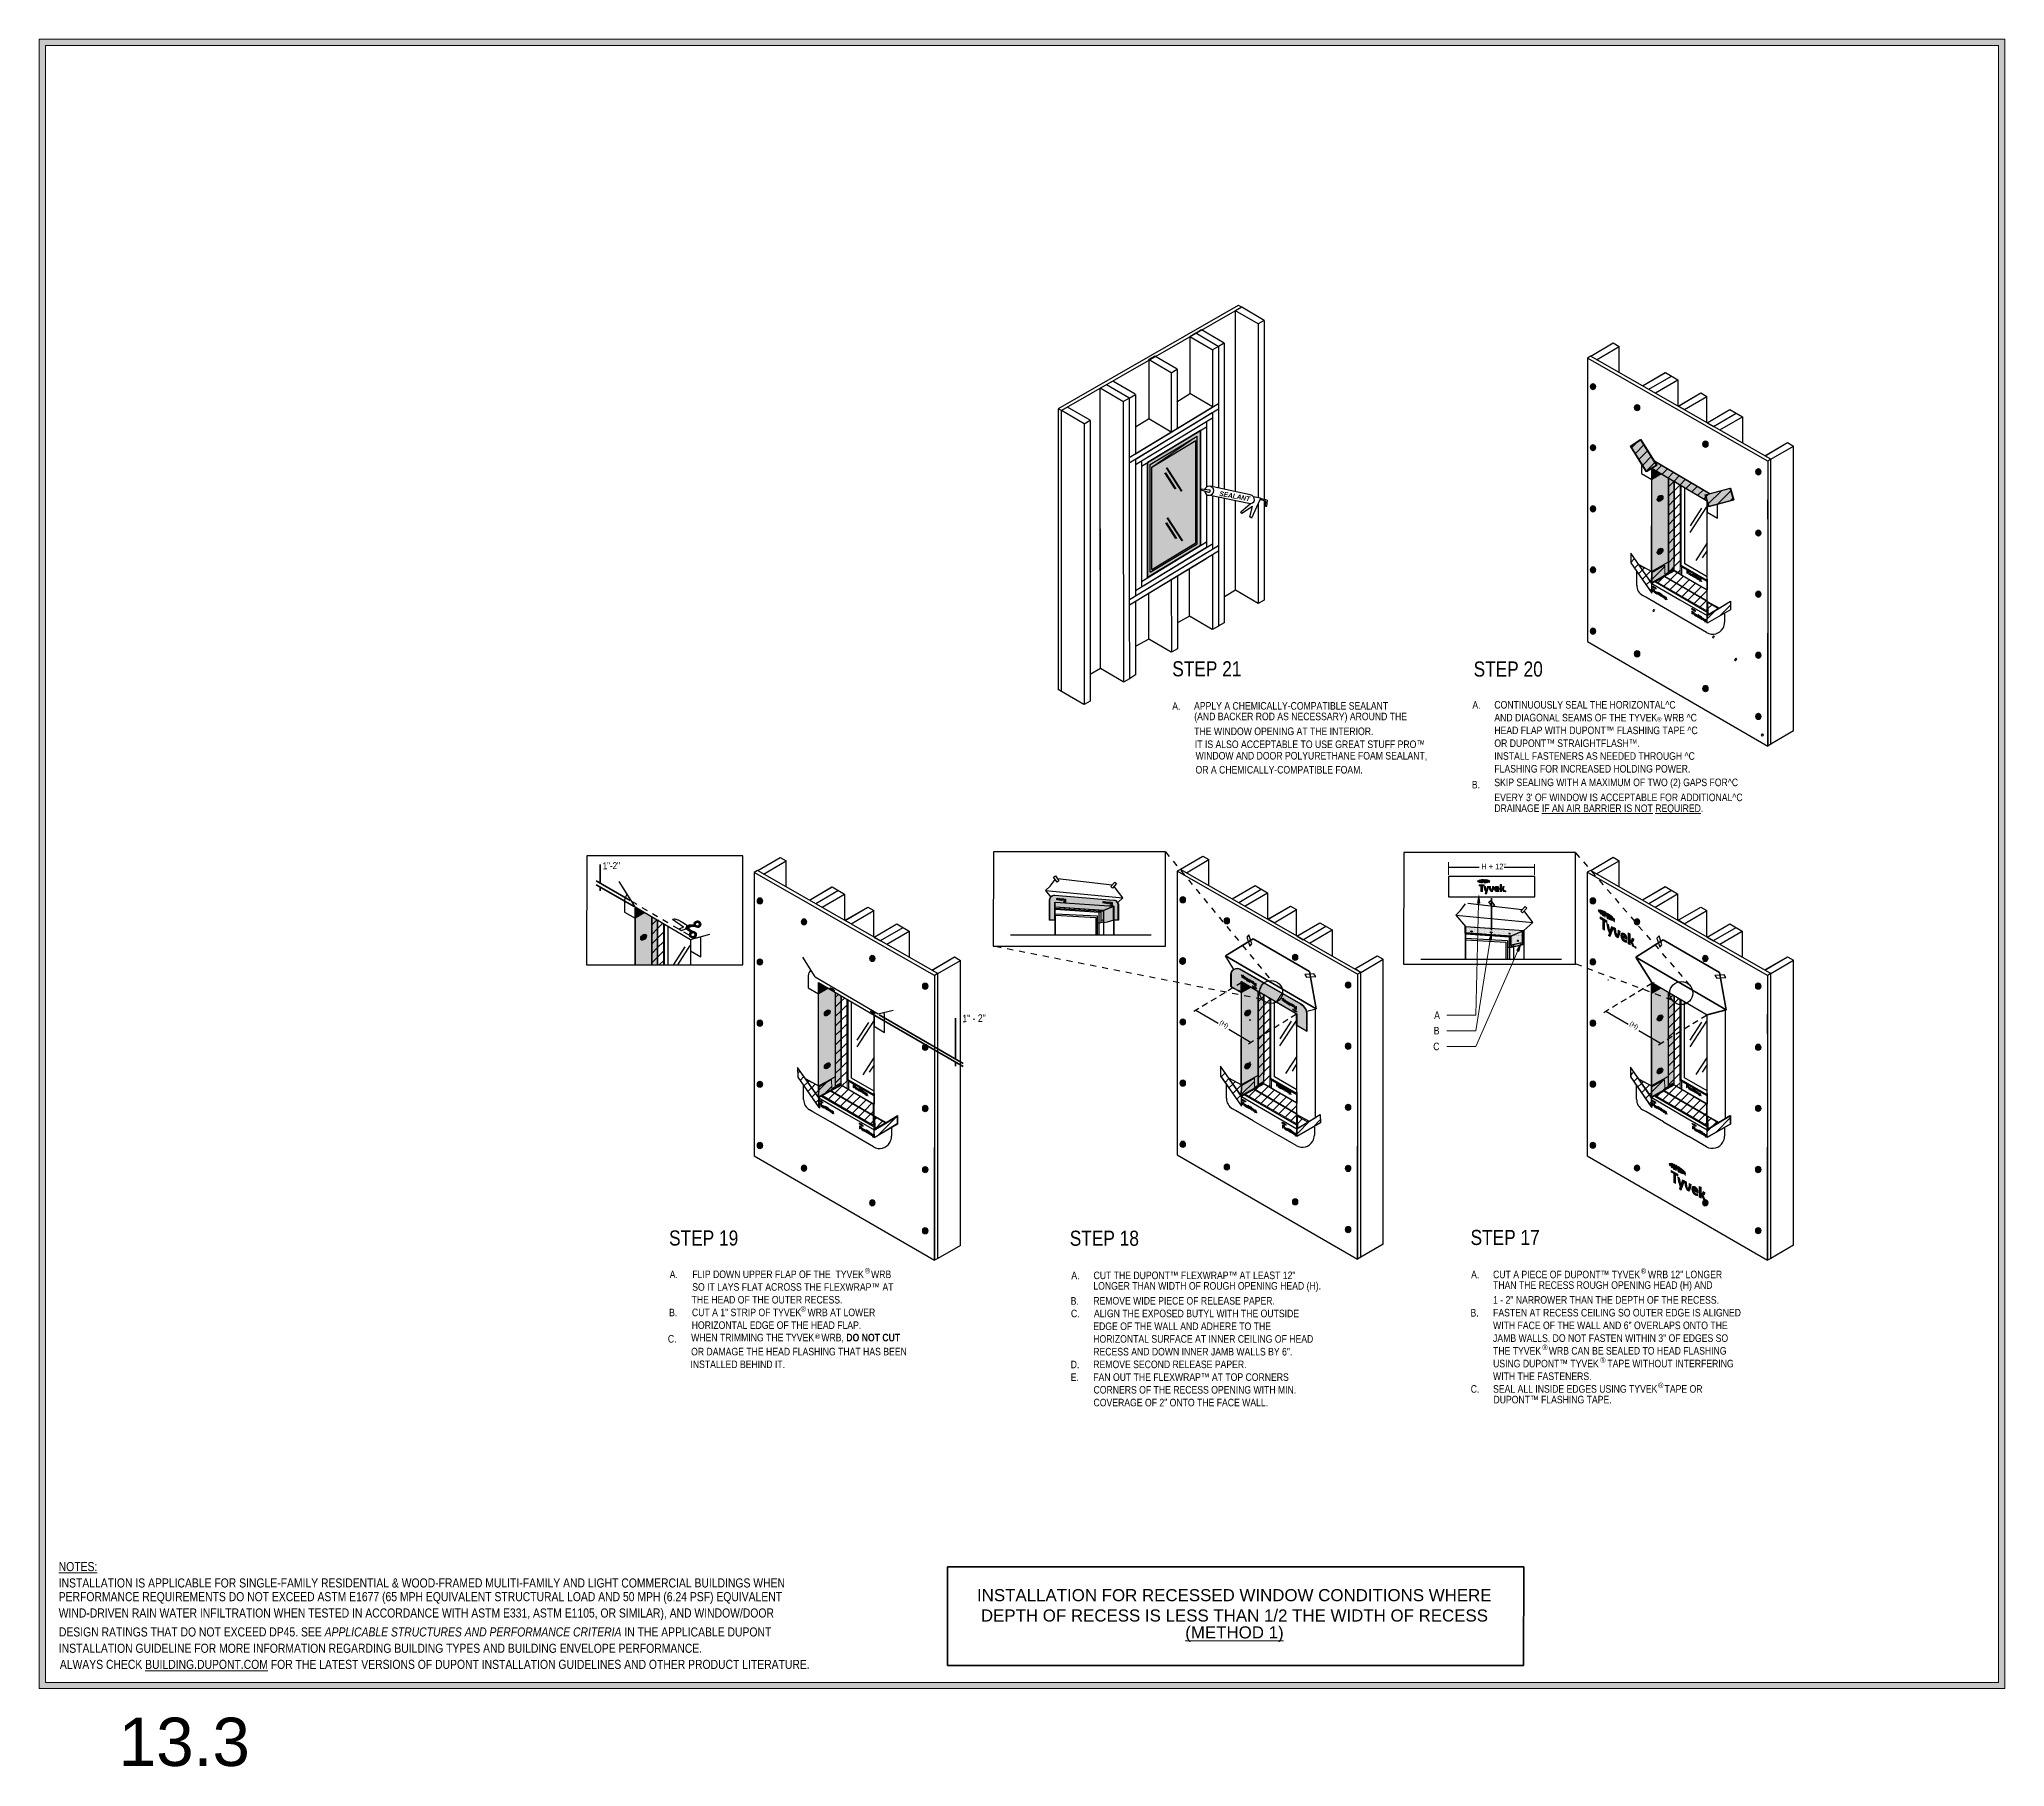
# Model space of a CAD drawing. Extents: x -1279 to 5791, y -3809 to 1769.
# Drawn here: x 2542 to 5472, y -3809 to -1236 of the extents above; entities that cross this region are included whole.
import ezdxf

# ---------------------------------------------------------------- set-up
doc = ezdxf.new("R2010")
doc.units = 0
doc.header["$MEASUREMENT"] = 0
for name, pattern in [('AI-Linetype-34', [27, 18, -9]), ('AI-Linetype-35', [18, 9, -9]), ('AI-Linetype-49', [27, 18, -9]), ('AI-Linetype-50', [18, 9, -9]), ('AI-Linetype-51', [18, 9, -9]), ('AI-Linetype-52', [27, 18, -9]), ('AI-Linetype-53', [27, 18, -9]), ('AI-Linetype-66', [18, 9, -9]), ('AI-Linetype-69', [18, 9, -9]), ('AI-Linetype-70', [15, 9, -6]), ('AI-Linetype-71', [15, 9, -6]), ('AI-Linetype-72', [15, 9, -6]), ('AI-Linetype-73', [15, 9, -6])]:
    doc.linetypes.add(name, pattern=pattern)
for name, color, linetype, lineweight in [('.ATI-HATCH', 7, 'Continuous', 0), ('.ATI-TEXT', 7, 'Continuous', 0), ('0_0', 7, 'Continuous', 0), ('A-ANNO-TTLB-TEXT-MEDM', 7, 'Continuous', 0), ('A-DETL-MEDM', 7, 'Continuous', 0), ('G-ANNO-TTLB', 7, 'Continuous', 0), ('Layer 12', 7, 'Continuous', 0), ('T', 7, 'Continuous', 0), ('TYVEK', 7, 'Continuous', 0), ('X-REF - TRACED', 7, 'Continuous', 0)]:
    doc.layers.add(name, color=color, linetype=linetype, lineweight=lineweight)
pattern_1 = [(45, (0, 0), (-7.071067, 7.071069), [])]

# ---------------------------------------------------------------- blocks, each defined once
blk = doc.blocks.new('Block_48')
at = {"layer": '.ATI-TEXT', "char_height": 0.2, "attachment_point": 7}
for s, insert in [('\\C18;\\c0;\\FArial Narrow|b0|i0|c1;\\H11.249999;\\W1.000000;A.', (4676.7, -3081.5)), ('\\C18;\\c0;\\FArial Narrow|b0|i0|c1;\\H11.249999;\\W1.000000;CUT A PIECE OF DUPONT™ TYVEK', (4709.4, -3081.5)), ('\\C18;\\c0;\\FArial Narrow|b0|i0|c1;\\H7.874999;\\W1.000000;®', (4929.5, -3074.6)), ('\\C18;\\c0;\\FArial Narrow|b0|i0|c1;\\H11.249999;\\W1.000000; WRB 12" LONGER', (4936.7, -3081.5)), ('\\C18;\\c0;\\FArial Narrow|b0|i0|c1;\\H11.249999;\\W1.000000;THAN THE RECESS ROUGH OPENING HEAD (H)\\H11.251642; \\H11.249999;AND', (4709.4, -3100.5)), ('\\C18;\\c0;\\FArial Narrow|b0|i0|c1;\\H11.249999;\\W1.000000;B.', (4675.8, -3138.4)), ('\\C18;\\c0;\\FArial Narrow|b0|i0|c1;\\H11.249999;\\W1.000000;1 - 2" NARROWER THAN THE DEPTH OF THE RECESS.', (4709.4, -3119.4)), ('\\C18;\\c0;\\FArial Narrow|b0|i0|c1;\\H11.249999;\\W1.000000;FASTEN AT RECESS CEILING SO OUTER EDGE IS ALIGNED', (4709.4, -3138.4)), ('\\C18;\\c0;\\FArial Narrow|b0|i0|c1;\\H11.249999;\\W1.000000;WITH FACE OF THE WALL AND 6" OVERLAPS ONTO THE ', (4709.4, -3157.3)), ('\\C18;\\c0;\\FArial Narrow|b0|i0|c1;\\H11.249999;\\W1.000000;JAMB WALLS. DO NOT FASTEN WITHIN 3" OF EDGES SO', (4709.4, -3176.3)), ('\\C18;\\c0;\\FArial Narrow|b0|i0|c1;\\H11.249999;\\W1.000000;THE TYVEK', (4709.4, -3195.2)), ('\\C18;\\c0;\\FArial Narrow|b0|i0|c1;\\H7.874999;\\W1.000000;®', (4782.8, -3188.3)), ('\\C18;\\c0;\\FArial Narrow|b0|i0|c1;\\H11.249999;\\W1.000000; WRB CAN BE SEALED TO HEAD FLASHING', (4788.9, -3195.2)), ('\\C18;\\c0;\\FArial Narrow|b0|i0|c1;\\H11.249999;\\W1.000000;WITH THE FASTENERS.', (4709.4, -3233.1)), ('\\C18;\\c0;\\FArial Narrow|b0|i0|c1;\\H11.249999;\\W1.000000;USING DUPONT™ TYVEK', (4709.4, -3214.2)), ('\\C18;\\c0;\\FArial Narrow|b0|i0|c1;\\H7.874999;\\W1.000000;®', (4869.1, -3207.2)), ('\\C18;\\c0;\\FArial Narrow|b0|i0|c1;\\H11.249999;\\W1.000000; TAPE WITHOUT INTERFERING', (4876.2, -3214.2)), ('\\C18;\\c0;\\FArial Narrow|b0|i0|c1;\\H11.249999;\\W1.000000;C.', (4676.1, -3252)), ('\\C18;\\c0;\\FArial Narrow|b0|i0|c1;\\H11.249999;\\W1.000000;SEAL ALL INSIDE EDGES USING TYVEK   TAPE OR ', (4709.4, -3252)), ('\\C18;\\c0;\\FArial Narrow|b0|i0|c1;\\H7.874999;\\W1.000000;®', (4955.3, -3244.9)), ('\\C18;\\c0;\\FArial Narrow|b0|i0|c1;\\H11.249999;\\W1.000000;DUPONT™ FLASHING TAPE.', (4710, -3267.9))]:
    blk.add_mtext(s, dxfattribs=dict(at, insert=insert))
blk = doc.blocks.new('Block_52')
at = {"layer": '.ATI-TEXT', "char_height": 0.2, "attachment_point": 7}
for s, insert in [('\\C18;\\c0;\\FArial Narrow|b0|i0|c1;\\H11.249999;\\W1.000000;A.', (4080.8, -3082.8)), ('\\C18;\\c0;\\FArial Narrow|b0|i0|c1;\\H11.249999;\\W1.000000;CUT THE DUPONT™ FLEXWRAP™ AT LEAST 12"', (4113.9, -3082.8)), ('\\C18;\\c0;\\FArial Narrow|b0|i0|c1;\\H11.249999;\\W1.000000;LONGER THAN WIDTH OF ROUGH OPENING HEAD (H).', (4113.6, -3101.7)), ('\\C18;\\c0;\\FArial Narrow|b0|i0|c1;\\H11.249999;\\W1.000000;C.', (4080.2, -3139.6)), ('\\C18;\\c0;\\FArial Narrow|b0|i0|c1;\\H11.249999;\\W1.000000;B.', (4079.8, -3120.7)), ('\\C18;\\c0;\\FArial Narrow|b0|i0|c1;\\H11.249999;\\W1.000000;REMOVE WIDE PIECE OF RELEASE PAPER.', (4113.5, -3120.7)), ('\\C18;\\c0;\\FArial Narrow|b0|i0|c1;\\H11.249999;\\W1.000000;ALIGN THE EXPOSED BUTYL WITH THE OUTSIDE', (4114.5, -3139.6)), ('\\C18;\\c0;\\FArial Narrow|b0|i0|c1;\\H11.249999;\\W1.000000;EDGE OF THE WALL AND ADHERE TO THE', (4113.5, -3158.6)), ('\\C18;\\c0;\\FArial Narrow|b0|i0|c1;\\H11.249999;\\W1.000000;HORIZONTAL SURFACE AT INNER CEILING OF HEAD', (4113.5, -3177.5)), ('\\C18;\\c0;\\FArial Narrow|b0|i0|c1;\\H11.249999;\\W1.000000;RECESS AND DOWN INNER JAMB WALLS BY 6".', (4113.5, -3196.5)), ('\\C18;\\c0;\\FArial Narrow|b0|i0|c1;\\H11.249999;\\W1.000000;D.', (4079.8, -3215.4)), ('\\C18;\\c0;\\FArial Narrow|b0|i0|c1;\\H11.249999;\\W1.000000;REMOVE SECOND RELEASE PAPER.', (4113.5, -3215.4)), ('\\C18;\\c0;\\FArial Narrow|b0|i0|c1;\\H11.249999;\\W1.000000;E.', (4079.8, -3234.4)), ('\\C18;\\c0;\\FArial Narrow|b0|i0|c1;\\H11.249999;\\W1.000000;FAN OUT THE FLEXWRAP™ AT TOP CORNERS', (4113.5, -3234.4)), ('\\C18;\\c0;\\FArial Narrow|b0|i0|c1;\\H11.249999;\\W1.000000;CORNERS OF THE RECESS OPENING WITH MIN.', (4113.9, -3253.3)), ('\\C18;\\c0;\\FArial Narrow|b0|i0|c1;\\H11.249999;\\W1.000000;COVERAGE OF 2" ONTO THE FACE WALL.', (4113.9, -3272.3))]:
    blk.add_mtext(s, dxfattribs=dict(at, insert=insert))
blk = doc.blocks.new('Block_53')
at = {"layer": '.ATI-TEXT', "char_height": 0.2, "attachment_point": 7}
for s, insert in [('\\C18;\\c0;\\FArial Narrow|b0|i0|c1;\\H11.249999;\\W1.000000;A.', (3482.1, -3081.2)), ('\\C18;\\c0;\\FArial Narrow|b0|i0|c1;\\H11.249999;\\W1.000000;FLIP DOWN UPPER FLAP OF THE  TYVEK   WRB', (3515.9, -3081.2)), ('\\C18;\\c0;\\FArial Narrow|b0|i0|c1;\\H7.874999;\\W1.000000;®', (3773, -3074.2)), ('\\C18;\\c0;\\FArial Narrow|b0|i0|c1;\\H11.249999;\\W1.000000;SO IT LAYS FLAT ACROSS THE FLEXWRAP™ AT', (3515.7, -3100.1)), ('\\C18;\\c0;\\FArial Narrow|b0|i0|c1;\\H11.249999;\\W1.000000;B.', (3481.2, -3138)), ('\\C18;\\c0;\\FArial Narrow|b0|i0|c1;\\H11.249999;\\W1.000000;THE HEAD OF THE OUTER RECESS.', (3514.8, -3119.1)), ('\\C18;\\c0;\\FArial Narrow|b0|i0|c1;\\H11.249999;\\W1.000000;CUT A 1" STRIP OF TYVEK', (3515.3, -3138)), ('\\C18;\\c0;\\FArial Narrow|b0|i0|c1;\\H7.874999;\\W1.000000;®', (3677.3, -3131.1)), ('\\C18;\\c0;\\FArial Narrow|b0|i0|c1;\\H11.249999;\\W1.000000;  WRB AT LOWER', (3680.4, -3138)), ('\\C18;\\c0;\\FArial Narrow|b0|i0|c1;\\H11.249999;\\W1.000000;HORIZONTAL EDGE OF THE HEAD FLAP.', (3514.9, -3157))]:
    blk.add_mtext(s, dxfattribs=dict(at, insert=insert))
blk = doc.blocks.new('Block_61')
at = {"layer": '.ATI-TEXT', "char_height": 0.2, "attachment_point": 7}
for s, insert in [('\\C18;\\c0;\\FArial Narrow|b0|i0|c1;\\H11.249999;\\W1.000000;A.', (4231.2, -2234.4)), ('\\C18;\\c0;\\FArial Narrow|b0|i0|c1;\\H11.249999;\\W1.000000;APPLY A CHEMICALLY-COMPATIBLE SEALANT', (4263.7, -2234.4)), ('\\C18;\\c0;\\FArial Narrow|b0|i0|c1;\\H11.249999;\\W1.000000;(AND BACKER ROD AS NECESSARY) AROUND THE ', (4264, -2253.4)), ('\\C18;\\c0;\\FArial Narrow|b0|i0|c1;\\H11.249999;\\W1.000000;THE WINDOW OPENING AT THE INTERIOR.', (4264, -2272.3)), ('\\C18;\\c0;\\FArial Narrow|b0|i0|c1;\\H11.253398;\\W1.000000;IT IS ALSO ACCEPTABLE TO USE GREAT STUFF PRO™', (4264.9, -2291.6)), ('\\C18;\\c0;\\FArial Narrow|b0|i0|c1;\\H11.253398;\\W1.000000;WINDOW AND DOOR POLYURETHANE FOAM SEALANT, ', (4266, -2310.6)), ('\\C18;\\c0;\\FArial Narrow|b0|i0|c1;\\H11.253398;\\W1.000000;OR A CHEMICALLY-COMPATIBLE FOAM.', (4265.9, -2329.6))]:
    blk.add_mtext(s, dxfattribs=dict(at, insert=insert))
blk = doc.blocks.new('Block_66')
at = {"layer": '.ATI-TEXT', "char_height": 0.2, "attachment_point": 7}
for s, insert in [('\\L\\C18;\\c0;\\FArial Narrow|b0|i0|c1;\\H13.500003;\\W1.000000;NOTES:\\l', (2571.4, -3517.8)), ('\\C18;\\c0;\\FArial Narrow|b0|i0|c1;\\H13.500003;\\W1.000000;INSTALLATION IS APPLICABLE FOR SINGLE-FAMILY RESIDENTIAL & WOOD-FRAMED MULITI-FAMILY AND LIGHT COMMERCIAL BUILDINGS WHEN ', (2571.4, -3542.2)), ('\\C18;\\c0;\\FArial Narrow|b0|i0|c1;\\H13.500003;\\W1.000000;WIND-DRIVEN RAIN WATER INFILTRATION WHEN TESTED IN ACCORDANCE WITH ASTM E331, ASTM E1105, OR SIMILAR), AND WINDOW/DOOR', (2571.4, -3590.8)), ('\\C18;\\c0;\\FArial Narrow|b0|i0|c1;\\H13.500003;\\W1.000000;PERFORMANCE REQUIREMENTS DO NOT EXCEED ASTM E1677 (65 MPH EQUIVALENT STRUCTURAL LOAD AND 50 MPH (6.24 PSF) EQUIVALENT', (2571.4, -3566.5)), ('\\C18;\\c0;\\FArial Narrow|b0|i0|c1;\\H13.500003;\\W1.000000;DESIGN RATINGS THAT DO NOT EXCEED DP45. SEE \\FArial Narrow Italic|b0|i1|c1;APPLICABLE STRUCTURES AND PERFORMANCE CRITERIA \\FArial Narrow|b0|i0|c1;IN THE APPLICABLE DUPONT', (2571.7, -3615.2)), ('\\C18;\\c0;\\FArial Narrow|b0|i0|c1;\\H13.500003;\\W1.000000;INSTALLATION GUIDELINE FOR MORE INFORMATION REGARDING BUILDING TYPES AND BUILDING ENVELOPE PERFORMANCE.  ', (2571.6, -3639.5)), ('\\C18;\\c0;\\FArial Narrow|b0|i0|c1;\\H13.500003;\\W1.000000;ALWAYS CHECK \\L\\C160;\\c16730368;BUILDING.DUPON\\l\\LT\\l\\L.COM\\l\\C18;\\c0; FOR THE LATEST VERSIONS OF DUPONT INSTALLATION GUIDELINES AND OTHER PRODUCT LITERATURE.', (2573.1, -3663.5))]:
    blk.add_mtext(s, dxfattribs=dict(at, insert=insert))
blk = doc.blocks.new('Block_73')
at = {"layer": '.ATI-HATCH'}
for points in [[(4754.5, -2563.5), (4754.5, -2563.5), (4667.1, -2557.5), (4667.1, -2557.5), (4667.1, -2557.5), (4667.1, -2567.2), (4667.1, -2567.2), (4667.1, -2567.2), (4735.6, -2571.6), (4735.6, -2571.6), (4735.6, -2571.6), (4739.8, -2569.8), (4739.8, -2569.8), (4739.8, -2569.8), (4754.5, -2563.5), (4754.5, -2563.5)], [(4754.5, -2563.5), (4754.5, -2563.5), (4739.8, -2569.8), (4739.8, -2569.8), (4739.8, -2569.8), (4735.6, -2571.6), (4735.6, -2571.6), (4735.6, -2571.6), (4735.6, -2585.2), (4735.6, -2585.2), (4735.6, -2585.2), (4754.5, -2580.8), (4754.5, -2580.8), (4754.5, -2580.8), (4754.5, -2563.5), (4754.5, -2563.5)]]:
    blk.add_open_spline(points, degree=3, knots=[0, 0, 0, 0, 1, 1, 1, 2, 2, 2, 3, 3, 3, 4, 4, 4, 5, 5, 5, 5], dxfattribs=at)
at = {"layer": '.ATI-HATCH', "color": 8, "lineweight": 0, "true_color": 0x808080}
for points in [[(4667.6, -2559.3), (4667.6, -2559.3), (4667.6, -2559.3), (4667.6, -2559.3)], [(4667.6, -2562), (4667.6, -2562), (4667.6, -2562), (4667.6, -2562)], [(4667.6, -2564.7), (4667.6, -2564.7), (4667.6, -2564.7), (4667.6, -2564.7)], [(4668.3, -2557.9), (4668.3, -2557.9), (4668.3, -2557.9), (4668.3, -2557.9)], [(4668.3, -2560.6), (4668.3, -2560.6), (4668.3, -2560.6), (4668.3, -2560.6)], [(4668.3, -2563.3), (4668.3, -2563.3), (4668.3, -2563.3), (4668.3, -2563.3)], [(4668.3, -2566), (4668.3, -2566), (4668.3, -2566), (4668.3, -2566)], [(4668.9, -2559.3), (4668.9, -2559.3), (4668.9, -2559.3), (4668.9, -2559.3)], [(4668.9, -2562), (4668.9, -2562), (4668.9, -2562), (4668.9, -2562)], [(4668.9, -2564.7), (4668.9, -2564.7), (4668.9, -2564.7), (4668.9, -2564.7)], [(4669.6, -2557.9), (4669.6, -2557.9), (4669.6, -2557.9), (4669.6, -2557.9)], [(4669.6, -2560.6), (4669.6, -2560.6), (4669.6, -2560.6), (4669.6, -2560.6)], [(4669.6, -2563.3), (4669.6, -2563.3), (4669.6, -2563.3), (4669.6, -2563.3)], [(4669.6, -2566), (4669.6, -2566), (4669.6, -2566), (4669.6, -2566)], [(4670.3, -2559.3), (4670.3, -2559.3), (4670.3, -2559.3), (4670.3, -2559.3)], [(4670.3, -2562), (4670.3, -2562), (4670.3, -2562), (4670.3, -2562)], [(4670.3, -2564.7), (4670.3, -2564.7), (4670.3, -2564.7), (4670.3, -2564.7)], [(4670.3, -2567.4), (4670.3, -2567.4), (4670.3, -2567.4), (4670.3, -2567.4)], [(4671, -2557.9), (4671, -2557.9), (4671, -2557.9), (4671, -2557.9)], [(4671, -2560.6), (4671, -2560.6), (4671, -2560.6), (4671, -2560.6)], [(4671, -2563.3), (4671, -2563.3), (4671, -2563.3), (4671, -2563.3)], [(4671, -2566), (4671, -2566), (4671, -2566), (4671, -2566)], [(4671.6, -2559.3), (4671.6, -2559.3), (4671.6, -2559.3), (4671.6, -2559.3)], [(4671.6, -2562), (4671.6, -2562), (4671.6, -2562), (4671.6, -2562)], [(4671.6, -2564.7), (4671.6, -2564.7), (4671.6, -2564.7), (4671.6, -2564.7)], [(4671.6, -2567.4), (4671.6, -2567.4), (4671.6, -2567.4), (4671.6, -2567.4)], [(4672.3, -2557.9), (4672.3, -2557.9), (4672.3, -2557.9), (4672.3, -2557.9)], [(4672.3, -2560.6), (4672.3, -2560.6), (4672.3, -2560.6), (4672.3, -2560.6)], [(4672.3, -2563.3), (4672.3, -2563.3), (4672.3, -2563.3), (4672.3, -2563.3)], [(4672.3, -2566), (4672.3, -2566), (4672.3, -2566), (4672.3, -2566)], [(4673, -2559.3), (4673, -2559.3), (4673, -2559.3), (4673, -2559.3)], [(4673, -2562), (4673, -2562), (4673, -2562), (4673, -2562)], [(4673, -2564.7), (4673, -2564.7), (4673, -2564.7), (4673, -2564.7)], [(4673, -2567.4), (4673, -2567.4), (4673, -2567.4), (4673, -2567.4)], [(4673.7, -2560.6), (4673.7, -2560.6), (4673.7, -2560.6), (4673.7, -2560.6)], [(4673.7, -2563.3), (4673.7, -2563.3), (4673.7, -2563.3), (4673.7, -2563.3)], [(4673.7, -2566), (4673.7, -2566), (4673.7, -2566), (4673.7, -2566)], [(4674.3, -2559.3), (4674.3, -2559.3), (4674.3, -2559.3), (4674.3, -2559.3)], [(4674.3, -2562), (4674.3, -2562), (4674.3, -2562), (4674.3, -2562)], [(4674.3, -2564.7), (4674.3, -2564.7), (4674.3, -2564.7), (4674.3, -2564.7)], [(4674.3, -2567.4), (4674.3, -2567.4), (4674.3, -2567.4), (4674.3, -2567.4)], [(4675, -2560.6), (4675, -2560.6), (4675, -2560.6), (4675, -2560.6)], [(4675, -2563.3), (4675, -2563.3), (4675, -2563.3), (4675, -2563.3)], [(4675, -2566), (4675, -2566), (4675, -2566), (4675, -2566)], [(4675.7, -2559.3), (4675.7, -2559.3), (4675.7, -2559.3), (4675.7, -2559.3)], [(4675.7, -2562), (4675.7, -2562), (4675.7, -2562), (4675.7, -2562)], [(4675.7, -2564.7), (4675.7, -2564.7), (4675.7, -2564.7), (4675.7, -2564.7)], [(4675.7, -2567.4), (4675.7, -2567.4), (4675.7, -2567.4), (4675.7, -2567.4)], [(4676.4, -2560.6), (4676.4, -2560.6), (4676.4, -2560.6), (4676.4, -2560.6)], [(4676.4, -2563.3), (4676.4, -2563.3), (4676.4, -2563.3), (4676.4, -2563.3)], [(4676.4, -2566), (4676.4, -2566), (4676.4, -2566), (4676.4, -2566)], [(4677, -2559.3), (4677, -2559.3), (4677, -2559.3), (4677, -2559.3)], [(4677, -2562), (4677, -2562), (4677, -2562), (4677, -2562)], [(4677, -2564.7), (4677, -2564.7), (4677, -2564.7), (4677, -2564.7)], [(4677, -2567.4), (4677, -2567.4), (4677, -2567.4), (4677, -2567.4)], [(4677.7, -2560.6), (4677.7, -2560.6), (4677.7, -2560.6), (4677.7, -2560.6)], [(4677.7, -2563.3), (4677.7, -2563.3), (4677.7, -2563.3), (4677.7, -2563.3)], [(4677.7, -2566), (4677.7, -2566), (4677.7, -2566), (4677.7, -2566)], [(4678.4, -2559.3), (4678.4, -2559.3), (4678.4, -2559.3), (4678.4, -2559.3)], [(4678.4, -2562), (4678.4, -2562), (4678.4, -2562), (4678.4, -2562)], [(4678.4, -2564.7), (4678.4, -2564.7), (4678.4, -2564.7), (4678.4, -2564.7)], [(4678.4, -2567.4), (4678.4, -2567.4), (4678.4, -2567.4), (4678.4, -2567.4)], [(4679.1, -2560.6), (4679.1, -2560.6), (4679.1, -2560.6), (4679.1, -2560.6)], [(4679.1, -2563.3), (4679.1, -2563.3), (4679.1, -2563.3), (4679.1, -2563.3)], [(4679.1, -2566), (4679.1, -2566), (4679.1, -2566), (4679.1, -2566)], [(4679.7, -2559.3), (4679.7, -2559.3), (4679.7, -2559.3), (4679.7, -2559.3)], [(4679.7, -2562), (4679.7, -2562), (4679.7, -2562), (4679.7, -2562)], [(4679.7, -2564.7), (4679.7, -2564.7), (4679.7, -2564.7), (4679.7, -2564.7)], [(4679.7, -2567.4), (4679.7, -2567.4), (4679.7, -2567.4), (4679.7, -2567.4)], [(4680.4, -2560.6), (4680.4, -2560.6), (4680.4, -2560.6), (4680.4, -2560.6)], [(4680.4, -2563.3), (4680.4, -2563.3), (4680.4, -2563.3), (4680.4, -2563.3)], [(4680.4, -2566), (4680.4, -2566), (4680.4, -2566), (4680.4, -2566)], [(4681.1, -2559.3), (4681.1, -2559.3), (4681.1, -2559.3), (4681.1, -2559.3)], [(4681.1, -2562), (4681.1, -2562), (4681.1, -2562), (4681.1, -2562)], [(4681.1, -2564.7), (4681.1, -2564.7), (4681.1, -2564.7), (4681.1, -2564.7)], [(4681.1, -2567.4), (4681.1, -2567.4), (4681.1, -2567.4), (4681.1, -2567.4)], [(4681.8, -2560.6), (4681.8, -2560.6), (4681.8, -2560.6), (4681.8, -2560.6)], [(4681.8, -2563.3), (4681.8, -2563.3), (4681.8, -2563.3), (4681.8, -2563.3)], [(4681.8, -2566), (4681.8, -2566), (4681.8, -2566), (4681.8, -2566)], [(4682.4, -2559.3), (4682.4, -2559.3), (4682.4, -2559.3), (4682.4, -2559.3)], [(4682.4, -2562), (4682.4, -2562), (4682.4, -2562), (4682.4, -2562)], [(4682.4, -2564.7), (4682.4, -2564.7), (4682.4, -2564.7), (4682.4, -2564.7)], [(4682.4, -2567.4), (4682.4, -2567.4), (4682.4, -2567.4), (4682.4, -2567.4)], [(4683.1, -2560.6), (4683.1, -2560.6), (4683.1, -2560.6), (4683.1, -2560.6)], [(4683.1, -2563.3), (4683.1, -2563.3), (4683.1, -2563.3), (4683.1, -2563.3)], [(4683.1, -2566), (4683.1, -2566), (4683.1, -2566), (4683.1, -2566)], [(4683.8, -2559.3), (4683.8, -2559.3), (4683.8, -2559.3), (4683.8, -2559.3)], [(4683.8, -2562), (4683.8, -2562), (4683.8, -2562), (4683.8, -2562)], [(4683.8, -2564.7), (4683.8, -2564.7), (4683.8, -2564.7), (4683.8, -2564.7)], [(4683.8, -2567.4), (4683.8, -2567.4), (4683.8, -2567.4), (4683.8, -2567.4)], [(4684.5, -2560.6), (4684.5, -2560.6), (4684.5, -2560.6), (4684.5, -2560.6)], [(4684.5, -2563.3), (4684.5, -2563.3), (4684.5, -2563.3), (4684.5, -2563.3)], [(4684.5, -2566), (4684.5, -2566), (4684.5, -2566), (4684.5, -2566)], [(4685.1, -2559.3), (4685.1, -2559.3), (4685.1, -2559.3), (4685.1, -2559.3)], [(4685.1, -2562), (4685.1, -2562), (4685.1, -2562), (4685.1, -2562)], [(4685.1, -2564.7), (4685.1, -2564.7), (4685.1, -2564.7), (4685.1, -2564.7)], [(4685.1, -2567.4), (4685.1, -2567.4), (4685.1, -2567.4), (4685.1, -2567.4)], [(4685.8, -2560.6), (4685.8, -2560.6), (4685.8, -2560.6), (4685.8, -2560.6)], [(4685.8, -2563.3), (4685.8, -2563.3), (4685.8, -2563.3), (4685.8, -2563.3)], [(4685.8, -2566), (4685.8, -2566), (4685.8, -2566), (4685.8, -2566)], [(4686.5, -2559.3), (4686.5, -2559.3), (4686.5, -2559.3), (4686.5, -2559.3)], [(4686.5, -2562), (4686.5, -2562), (4686.5, -2562), (4686.5, -2562)], [(4686.5, -2564.7), (4686.5, -2564.7), (4686.5, -2564.7), (4686.5, -2564.7)], [(4686.5, -2567.4), (4686.5, -2567.4), (4686.5, -2567.4), (4686.5, -2567.4)], [(4687.2, -2560.6), (4687.2, -2560.6), (4687.2, -2560.6), (4687.2, -2560.6)], [(4687.2, -2563.3), (4687.2, -2563.3), (4687.2, -2563.3), (4687.2, -2563.3)], [(4687.2, -2566), (4687.2, -2566), (4687.2, -2566), (4687.2, -2566)], [(4687.8, -2559.3), (4687.8, -2559.3), (4687.8, -2559.3), (4687.8, -2559.3)], [(4687.8, -2562), (4687.8, -2562), (4687.8, -2562), (4687.8, -2562)], [(4687.8, -2564.7), (4687.8, -2564.7), (4687.8, -2564.7), (4687.8, -2564.7)], [(4687.8, -2567.4), (4687.8, -2567.4), (4687.8, -2567.4), (4687.8, -2567.4)], [(4688.5, -2560.6), (4688.5, -2560.6), (4688.5, -2560.6), (4688.5, -2560.6)], [(4688.5, -2563.3), (4688.5, -2563.3), (4688.5, -2563.3), (4688.5, -2563.3)], [(4688.5, -2566), (4688.5, -2566), (4688.5, -2566), (4688.5, -2566)], [(4689.2, -2559.3), (4689.2, -2559.3), (4689.2, -2559.3), (4689.2, -2559.3)], [(4689.2, -2562), (4689.2, -2562), (4689.2, -2562), (4689.2, -2562)], [(4689.2, -2564.7), (4689.2, -2564.7), (4689.2, -2564.7), (4689.2, -2564.7)], [(4689.2, -2567.4), (4689.2, -2567.4), (4689.2, -2567.4), (4689.2, -2567.4)], [(4689.9, -2560.6), (4689.9, -2560.6), (4689.9, -2560.6), (4689.9, -2560.6)], [(4689.9, -2563.3), (4689.9, -2563.3), (4689.9, -2563.3), (4689.9, -2563.3)], [(4689.9, -2566), (4689.9, -2566), (4689.9, -2566), (4689.9, -2566)], [(4690.5, -2559.3), (4690.5, -2559.3), (4690.5, -2559.3), (4690.5, -2559.3)], [(4690.5, -2562), (4690.5, -2562), (4690.5, -2562), (4690.5, -2562)], [(4690.5, -2564.7), (4690.5, -2564.7), (4690.5, -2564.7), (4690.5, -2564.7)], [(4690.5, -2567.4), (4690.5, -2567.4), (4690.5, -2567.4), (4690.5, -2567.4)], [(4691.2, -2560.6), (4691.2, -2560.6), (4691.2, -2560.6), (4691.2, -2560.6)], [(4691.2, -2563.3), (4691.2, -2563.3), (4691.2, -2563.3), (4691.2, -2563.3)], [(4691.2, -2566), (4691.2, -2566), (4691.2, -2566), (4691.2, -2566)], [(4691.2, -2568.7), (4691.2, -2568.7), (4691.2, -2568.7), (4691.2, -2568.7)], [(4691.9, -2559.3), (4691.9, -2559.3), (4691.9, -2559.3), (4691.9, -2559.3)], [(4691.9, -2562), (4691.9, -2562), (4691.9, -2562), (4691.9, -2562)], [(4691.9, -2564.7), (4691.9, -2564.7), (4691.9, -2564.7), (4691.9, -2564.7)], [(4691.9, -2567.4), (4691.9, -2567.4), (4691.9, -2567.4), (4691.9, -2567.4)], [(4692.6, -2560.6), (4692.6, -2560.6), (4692.6, -2560.6), (4692.6, -2560.6)], [(4692.6, -2563.3), (4692.6, -2563.3), (4692.6, -2563.3), (4692.6, -2563.3)], [(4692.6, -2566), (4692.6, -2566), (4692.6, -2566), (4692.6, -2566)], [(4692.6, -2568.7), (4692.6, -2568.7), (4692.6, -2568.7), (4692.6, -2568.7)], [(4693.2, -2562), (4693.2, -2562), (4693.2, -2562), (4693.2, -2562)], [(4693.2, -2564.7), (4693.2, -2564.7), (4693.2, -2564.7), (4693.2, -2564.7)], [(4693.2, -2567.4), (4693.2, -2567.4), (4693.2, -2567.4), (4693.2, -2567.4)], [(4693.9, -2560.6), (4693.9, -2560.6), (4693.9, -2560.6), (4693.9, -2560.6)], [(4693.9, -2563.3), (4693.9, -2563.3), (4693.9, -2563.3), (4693.9, -2563.3)], [(4693.9, -2566), (4693.9, -2566), (4693.9, -2566), (4693.9, -2566)], [(4693.9, -2568.7), (4693.9, -2568.7), (4693.9, -2568.7), (4693.9, -2568.7)], [(4694.6, -2562), (4694.6, -2562), (4694.6, -2562), (4694.6, -2562)], [(4694.6, -2564.7), (4694.6, -2564.7), (4694.6, -2564.7), (4694.6, -2564.7)], [(4694.6, -2567.4), (4694.6, -2567.4), (4694.6, -2567.4), (4694.6, -2567.4)], [(4695.3, -2560.6), (4695.3, -2560.6), (4695.3, -2560.6), (4695.3, -2560.6)], [(4695.3, -2563.3), (4695.3, -2563.3), (4695.3, -2563.3), (4695.3, -2563.3)], [(4695.3, -2566), (4695.3, -2566), (4695.3, -2566), (4695.3, -2566)], [(4695.3, -2568.7), (4695.3, -2568.7), (4695.3, -2568.7), (4695.3, -2568.7)], [(4695.9, -2562), (4695.9, -2562), (4695.9, -2562), (4695.9, -2562)], [(4695.9, -2564.7), (4695.9, -2564.7), (4695.9, -2564.7), (4695.9, -2564.7)], [(4695.9, -2567.4), (4695.9, -2567.4), (4695.9, -2567.4), (4695.9, -2567.4)], [(4696.6, -2560.6), (4696.6, -2560.6), (4696.6, -2560.6), (4696.6, -2560.6)], [(4696.6, -2563.3), (4696.6, -2563.3), (4696.6, -2563.3), (4696.6, -2563.3)], [(4696.6, -2566), (4696.6, -2566), (4696.6, -2566), (4696.6, -2566)], [(4696.6, -2568.7), (4696.6, -2568.7), (4696.6, -2568.7), (4696.6, -2568.7)], [(4697.3, -2562), (4697.3, -2562), (4697.3, -2562), (4697.3, -2562)], [(4697.3, -2564.7), (4697.3, -2564.7), (4697.3, -2564.7), (4697.3, -2564.7)], [(4697.3, -2567.4), (4697.3, -2567.4), (4697.3, -2567.4), (4697.3, -2567.4)], [(4698, -2560.6), (4698, -2560.6), (4698, -2560.6), (4698, -2560.6)], [(4698, -2563.3), (4698, -2563.3), (4698, -2563.3), (4698, -2563.3)], [(4698, -2566), (4698, -2566), (4698, -2566), (4698, -2566)], [(4698, -2568.7), (4698, -2568.7), (4698, -2568.7), (4698, -2568.7)], [(4698.6, -2562), (4698.6, -2562), (4698.6, -2562), (4698.6, -2562)], [(4698.6, -2564.7), (4698.6, -2564.7), (4698.6, -2564.7), (4698.6, -2564.7)], [(4698.6, -2567.4), (4698.6, -2567.4), (4698.6, -2567.4), (4698.6, -2567.4)], [(4699.3, -2560.6), (4699.3, -2560.6), (4699.3, -2560.6), (4699.3, -2560.6)], [(4699.3, -2563.3), (4699.3, -2563.3), (4699.3, -2563.3), (4699.3, -2563.3)], [(4699.3, -2566), (4699.3, -2566), (4699.3, -2566), (4699.3, -2566)], [(4699.3, -2568.7), (4699.3, -2568.7), (4699.3, -2568.7), (4699.3, -2568.7)], [(4700, -2562), (4700, -2562), (4700, -2562), (4700, -2562)], [(4700, -2564.7), (4700, -2564.7), (4700, -2564.7), (4700, -2564.7)], [(4700, -2567.4), (4700, -2567.4), (4700, -2567.4), (4700, -2567.4)], [(4700.7, -2560.6), (4700.7, -2560.6), (4700.7, -2560.6), (4700.7, -2560.6)], [(4700.7, -2563.3), (4700.7, -2563.3), (4700.7, -2563.3), (4700.7, -2563.3)], [(4700.7, -2566), (4700.7, -2566), (4700.7, -2566), (4700.7, -2566)], [(4700.7, -2568.7), (4700.7, -2568.7), (4700.7, -2568.7), (4700.7, -2568.7)], [(4701.3, -2562), (4701.3, -2562), (4701.3, -2562), (4701.3, -2562)], [(4701.3, -2564.7), (4701.3, -2564.7), (4701.3, -2564.7), (4701.3, -2564.7)], [(4701.3, -2567.4), (4701.3, -2567.4), (4701.3, -2567.4), (4701.3, -2567.4)], [(4702, -2560.6), (4702, -2560.6), (4702, -2560.6), (4702, -2560.6)], [(4702, -2563.3), (4702, -2563.3), (4702, -2563.3), (4702, -2563.3)], [(4702, -2566), (4702, -2566), (4702, -2566), (4702, -2566)], [(4702, -2568.7), (4702, -2568.7), (4702, -2568.7), (4702, -2568.7)], [(4702.7, -2562), (4702.7, -2562), (4702.7, -2562), (4702.7, -2562)], [(4702.7, -2564.7), (4702.7, -2564.7), (4702.7, -2564.7), (4702.7, -2564.7)], [(4702.7, -2567.4), (4702.7, -2567.4), (4702.7, -2567.4), (4702.7, -2567.4)], [(4703.4, -2560.6), (4703.4, -2560.6), (4703.4, -2560.6), (4703.4, -2560.6)], [(4703.4, -2563.3), (4703.4, -2563.3), (4703.4, -2563.3), (4703.4, -2563.3)], [(4703.4, -2566), (4703.4, -2566), (4703.4, -2566), (4703.4, -2566)], [(4703.4, -2568.7), (4703.4, -2568.7), (4703.4, -2568.7), (4703.4, -2568.7)], [(4704, -2562), (4704, -2562), (4704, -2562), (4704, -2562)], [(4704, -2564.7), (4704, -2564.7), (4704, -2564.7), (4704, -2564.7)], [(4704, -2567.4), (4704, -2567.4), (4704, -2567.4), (4704, -2567.4)], [(4704.7, -2560.6), (4704.7, -2560.6), (4704.7, -2560.6), (4704.7, -2560.6)], [(4704.7, -2563.3), (4704.7, -2563.3), (4704.7, -2563.3), (4704.7, -2563.3)], [(4704.7, -2566), (4704.7, -2566), (4704.7, -2566), (4704.7, -2566)], [(4704.7, -2568.7), (4704.7, -2568.7), (4704.7, -2568.7), (4704.7, -2568.7)], [(4705.4, -2562), (4705.4, -2562), (4705.4, -2562), (4705.4, -2562)], [(4705.4, -2564.7), (4705.4, -2564.7), (4705.4, -2564.7), (4705.4, -2564.7)], [(4705.4, -2567.4), (4705.4, -2567.4), (4705.4, -2567.4), (4705.4, -2567.4)], [(4706.1, -2560.6), (4706.1, -2560.6), (4706.1, -2560.6), (4706.1, -2560.6)], [(4706.1, -2563.3), (4706.1, -2563.3), (4706.1, -2563.3), (4706.1, -2563.3)], [(4706.1, -2566), (4706.1, -2566), (4706.1, -2566), (4706.1, -2566)], [(4706.1, -2568.7), (4706.1, -2568.7), (4706.1, -2568.7), (4706.1, -2568.7)], [(4706.7, -2562), (4706.7, -2562), (4706.7, -2562), (4706.7, -2562)], [(4706.7, -2564.7), (4706.7, -2564.7), (4706.7, -2564.7), (4706.7, -2564.7)], [(4706.7, -2567.4), (4706.7, -2567.4), (4706.7, -2567.4), (4706.7, -2567.4)], [(4707.4, -2560.6), (4707.4, -2560.6), (4707.4, -2560.6), (4707.4, -2560.6)], [(4707.4, -2563.3), (4707.4, -2563.3), (4707.4, -2563.3), (4707.4, -2563.3)], [(4707.4, -2566), (4707.4, -2566), (4707.4, -2566), (4707.4, -2566)], [(4707.4, -2568.7), (4707.4, -2568.7), (4707.4, -2568.7), (4707.4, -2568.7)], [(4708.1, -2562), (4708.1, -2562), (4708.1, -2562), (4708.1, -2562)], [(4708.1, -2564.7), (4708.1, -2564.7), (4708.1, -2564.7), (4708.1, -2564.7)], [(4708.1, -2567.4), (4708.1, -2567.4), (4708.1, -2567.4), (4708.1, -2567.4)], [(4708.8, -2560.6), (4708.8, -2560.6), (4708.8, -2560.6), (4708.8, -2560.6)], [(4708.8, -2563.3), (4708.8, -2563.3), (4708.8, -2563.3), (4708.8, -2563.3)], [(4708.8, -2566), (4708.8, -2566), (4708.8, -2566), (4708.8, -2566)], [(4708.8, -2568.7), (4708.8, -2568.7), (4708.8, -2568.7), (4708.8, -2568.7)], [(4709.4, -2562), (4709.4, -2562), (4709.4, -2562), (4709.4, -2562)], [(4709.4, -2564.7), (4709.4, -2564.7), (4709.4, -2564.7), (4709.4, -2564.7)], [(4709.4, -2567.4), (4709.4, -2567.4), (4709.4, -2567.4), (4709.4, -2567.4)], [(4710.1, -2560.6), (4710.1, -2560.6), (4710.1, -2560.6), (4710.1, -2560.6)], [(4710.1, -2563.3), (4710.1, -2563.3), (4710.1, -2563.3), (4710.1, -2563.3)], [(4710.1, -2566), (4710.1, -2566), (4710.1, -2566), (4710.1, -2566)], [(4710.1, -2568.7), (4710.1, -2568.7), (4710.1, -2568.7), (4710.1, -2568.7)], [(4710.8, -2562), (4710.8, -2562), (4710.8, -2562), (4710.8, -2562)], [(4710.8, -2564.7), (4710.8, -2564.7), (4710.8, -2564.7), (4710.8, -2564.7)], [(4710.8, -2567.4), (4710.8, -2567.4), (4710.8, -2567.4), (4710.8, -2567.4)], [(4711.5, -2560.6), (4711.5, -2560.6), (4711.5, -2560.6), (4711.5, -2560.6)], [(4711.5, -2563.3), (4711.5, -2563.3), (4711.5, -2563.3), (4711.5, -2563.3)], [(4711.5, -2566), (4711.5, -2566), (4711.5, -2566), (4711.5, -2566)], [(4711.5, -2568.7), (4711.5, -2568.7), (4711.5, -2568.7), (4711.5, -2568.7)], [(4712.1, -2562), (4712.1, -2562), (4712.1, -2562), (4712.1, -2562)], [(4712.1, -2564.7), (4712.1, -2564.7), (4712.1, -2564.7), (4712.1, -2564.7)], [(4712.1, -2567.4), (4712.1, -2567.4), (4712.1, -2567.4), (4712.1, -2567.4)], [(4712.1, -2570.1), (4712.1, -2570.1), (4712.1, -2570.1), (4712.1, -2570.1)], [(4712.8, -2563.3), (4712.8, -2563.3), (4712.8, -2563.3), (4712.8, -2563.3)], [(4712.8, -2566), (4712.8, -2566), (4712.8, -2566), (4712.8, -2566)], [(4712.8, -2568.7), (4712.8, -2568.7), (4712.8, -2568.7), (4712.8, -2568.7)], [(4713.5, -2562), (4713.5, -2562), (4713.5, -2562), (4713.5, -2562)], [(4713.5, -2564.7), (4713.5, -2564.7), (4713.5, -2564.7), (4713.5, -2564.7)], [(4713.5, -2567.4), (4713.5, -2567.4), (4713.5, -2567.4), (4713.5, -2567.4)], [(4713.5, -2570.1), (4713.5, -2570.1), (4713.5, -2570.1), (4713.5, -2570.1)], [(4714.2, -2563.3), (4714.2, -2563.3), (4714.2, -2563.3), (4714.2, -2563.3)], [(4714.2, -2566), (4714.2, -2566), (4714.2, -2566), (4714.2, -2566)], [(4714.2, -2568.7), (4714.2, -2568.7), (4714.2, -2568.7), (4714.2, -2568.7)], [(4714.8, -2562), (4714.8, -2562), (4714.8, -2562), (4714.8, -2562)], [(4714.8, -2564.7), (4714.8, -2564.7), (4714.8, -2564.7), (4714.8, -2564.7)], [(4714.8, -2567.4), (4714.8, -2567.4), (4714.8, -2567.4), (4714.8, -2567.4)], [(4714.8, -2570.1), (4714.8, -2570.1), (4714.8, -2570.1), (4714.8, -2570.1)], [(4715.5, -2563.3), (4715.5, -2563.3), (4715.5, -2563.3), (4715.5, -2563.3)], [(4715.5, -2566), (4715.5, -2566), (4715.5, -2566), (4715.5, -2566)], [(4715.5, -2568.7), (4715.5, -2568.7), (4715.5, -2568.7), (4715.5, -2568.7)], [(4716.2, -2562), (4716.2, -2562), (4716.2, -2562), (4716.2, -2562)], [(4716.2, -2564.7), (4716.2, -2564.7), (4716.2, -2564.7), (4716.2, -2564.7)], [(4716.2, -2567.4), (4716.2, -2567.4), (4716.2, -2567.4), (4716.2, -2567.4)], [(4716.2, -2570.1), (4716.2, -2570.1), (4716.2, -2570.1), (4716.2, -2570.1)], [(4716.9, -2563.3), (4716.9, -2563.3), (4716.9, -2563.3), (4716.9, -2563.3)], [(4716.9, -2566), (4716.9, -2566), (4716.9, -2566), (4716.9, -2566)], [(4716.9, -2568.7), (4716.9, -2568.7), (4716.9, -2568.7), (4716.9, -2568.7)], [(4717.5, -2562), (4717.5, -2562), (4717.5, -2562), (4717.5, -2562)], [(4717.5, -2564.7), (4717.5, -2564.7), (4717.5, -2564.7), (4717.5, -2564.7)], [(4717.5, -2567.4), (4717.5, -2567.4), (4717.5, -2567.4), (4717.5, -2567.4)], [(4717.5, -2570.1), (4717.5, -2570.1), (4717.5, -2570.1), (4717.5, -2570.1)], [(4718.2, -2563.3), (4718.2, -2563.3), (4718.2, -2563.3), (4718.2, -2563.3)], [(4718.2, -2566), (4718.2, -2566), (4718.2, -2566), (4718.2, -2566)], [(4718.2, -2568.7), (4718.2, -2568.7), (4718.2, -2568.7), (4718.2, -2568.7)], [(4718.9, -2562), (4718.9, -2562), (4718.9, -2562), (4718.9, -2562)], [(4718.9, -2564.7), (4718.9, -2564.7), (4718.9, -2564.7), (4718.9, -2564.7)], [(4718.9, -2567.4), (4718.9, -2567.4), (4718.9, -2567.4), (4718.9, -2567.4)], [(4718.9, -2570.1), (4718.9, -2570.1), (4718.9, -2570.1), (4718.9, -2570.1)], [(4719.6, -2563.3), (4719.6, -2563.3), (4719.6, -2563.3), (4719.6, -2563.3)], [(4719.6, -2566), (4719.6, -2566), (4719.6, -2566), (4719.6, -2566)], [(4719.6, -2568.7), (4719.6, -2568.7), (4719.6, -2568.7), (4719.6, -2568.7)], [(4720.2, -2562), (4720.2, -2562), (4720.2, -2562), (4720.2, -2562)], [(4720.2, -2564.7), (4720.2, -2564.7), (4720.2, -2564.7), (4720.2, -2564.7)], [(4720.2, -2567.4), (4720.2, -2567.4), (4720.2, -2567.4), (4720.2, -2567.4)], [(4720.2, -2570.1), (4720.2, -2570.1), (4720.2, -2570.1), (4720.2, -2570.1)], [(4720.9, -2563.3), (4720.9, -2563.3), (4720.9, -2563.3), (4720.9, -2563.3)], [(4720.9, -2566), (4720.9, -2566), (4720.9, -2566), (4720.9, -2566)], [(4720.9, -2568.7), (4720.9, -2568.7), (4720.9, -2568.7), (4720.9, -2568.7)], [(4721.6, -2562), (4721.6, -2562), (4721.6, -2562), (4721.6, -2562)], [(4721.6, -2564.7), (4721.6, -2564.7), (4721.6, -2564.7), (4721.6, -2564.7)], [(4721.6, -2567.4), (4721.6, -2567.4), (4721.6, -2567.4), (4721.6, -2567.4)], [(4721.6, -2570.1), (4721.6, -2570.1), (4721.6, -2570.1), (4721.6, -2570.1)], [(4722.3, -2563.3), (4722.3, -2563.3), (4722.3, -2563.3), (4722.3, -2563.3)], [(4722.3, -2566), (4722.3, -2566), (4722.3, -2566), (4722.3, -2566)], [(4722.3, -2568.7), (4722.3, -2568.7), (4722.3, -2568.7), (4722.3, -2568.7)], [(4722.9, -2562), (4722.9, -2562), (4722.9, -2562), (4722.9, -2562)], [(4722.9, -2564.7), (4722.9, -2564.7), (4722.9, -2564.7), (4722.9, -2564.7)], [(4722.9, -2567.4), (4722.9, -2567.4), (4722.9, -2567.4), (4722.9, -2567.4)], [(4722.9, -2570.1), (4722.9, -2570.1), (4722.9, -2570.1), (4722.9, -2570.1)], [(4723.6, -2563.3), (4723.6, -2563.3), (4723.6, -2563.3), (4723.6, -2563.3)], [(4723.6, -2566), (4723.6, -2566), (4723.6, -2566), (4723.6, -2566)], [(4723.6, -2568.7), (4723.6, -2568.7), (4723.6, -2568.7), (4723.6, -2568.7)], [(4724.3, -2562), (4724.3, -2562), (4724.3, -2562), (4724.3, -2562)], [(4724.3, -2564.7), (4724.3, -2564.7), (4724.3, -2564.7), (4724.3, -2564.7)], [(4724.3, -2567.4), (4724.3, -2567.4), (4724.3, -2567.4), (4724.3, -2567.4)], [(4724.3, -2570.1), (4724.3, -2570.1), (4724.3, -2570.1), (4724.3, -2570.1)], [(4725, -2563.3), (4725, -2563.3), (4725, -2563.3), (4725, -2563.3)], [(4725, -2566), (4725, -2566), (4725, -2566), (4725, -2566)], [(4725, -2568.7), (4725, -2568.7), (4725, -2568.7), (4725, -2568.7)], [(4725.6, -2562), (4725.6, -2562), (4725.6, -2562), (4725.6, -2562)], [(4725.6, -2564.7), (4725.6, -2564.7), (4725.6, -2564.7), (4725.6, -2564.7)], [(4725.6, -2567.4), (4725.6, -2567.4), (4725.6, -2567.4), (4725.6, -2567.4)], [(4725.6, -2570.1), (4725.6, -2570.1), (4725.6, -2570.1), (4725.6, -2570.1)], [(4726.3, -2563.3), (4726.3, -2563.3), (4726.3, -2563.3), (4726.3, -2563.3)], [(4726.3, -2566), (4726.3, -2566), (4726.3, -2566), (4726.3, -2566)], [(4726.3, -2568.7), (4726.3, -2568.7), (4726.3, -2568.7), (4726.3, -2568.7)], [(4727, -2562), (4727, -2562), (4727, -2562), (4727, -2562)], [(4727, -2564.7), (4727, -2564.7), (4727, -2564.7), (4727, -2564.7)], [(4727, -2567.4), (4727, -2567.4), (4727, -2567.4), (4727, -2567.4)], [(4727, -2570.1), (4727, -2570.1), (4727, -2570.1), (4727, -2570.1)], [(4727.7, -2563.3), (4727.7, -2563.3), (4727.7, -2563.3), (4727.7, -2563.3)], [(4727.7, -2566), (4727.7, -2566), (4727.7, -2566), (4727.7, -2566)], [(4727.7, -2568.7), (4727.7, -2568.7), (4727.7, -2568.7), (4727.7, -2568.7)], [(4728.3, -2562), (4728.3, -2562), (4728.3, -2562), (4728.3, -2562)], [(4728.3, -2564.7), (4728.3, -2564.7), (4728.3, -2564.7), (4728.3, -2564.7)], [(4728.3, -2567.4), (4728.3, -2567.4), (4728.3, -2567.4), (4728.3, -2567.4)], [(4728.3, -2570.1), (4728.3, -2570.1), (4728.3, -2570.1), (4728.3, -2570.1)], [(4729, -2563.3), (4729, -2563.3), (4729, -2563.3), (4729, -2563.3)], [(4729, -2566), (4729, -2566), (4729, -2566), (4729, -2566)], [(4729, -2568.7), (4729, -2568.7), (4729, -2568.7), (4729, -2568.7)], [(4729.7, -2562), (4729.7, -2562), (4729.7, -2562), (4729.7, -2562)], [(4729.7, -2564.7), (4729.7, -2564.7), (4729.7, -2564.7), (4729.7, -2564.7)], [(4729.7, -2567.4), (4729.7, -2567.4), (4729.7, -2567.4), (4729.7, -2567.4)], [(4729.7, -2570.1), (4729.7, -2570.1), (4729.7, -2570.1), (4729.7, -2570.1)], [(4730.4, -2563.3), (4730.4, -2563.3), (4730.4, -2563.3), (4730.4, -2563.3)], [(4730.4, -2566), (4730.4, -2566), (4730.4, -2566), (4730.4, -2566)], [(4730.4, -2568.7), (4730.4, -2568.7), (4730.4, -2568.7), (4730.4, -2568.7)], [(4731, -2562), (4731, -2562), (4731, -2562), (4731, -2562)], [(4731, -2564.7), (4731, -2564.7), (4731, -2564.7), (4731, -2564.7)], [(4731, -2567.4), (4731, -2567.4), (4731, -2567.4), (4731, -2567.4)], [(4731, -2570.1), (4731, -2570.1), (4731, -2570.1), (4731, -2570.1)], [(4731.7, -2563.3), (4731.7, -2563.3), (4731.7, -2563.3), (4731.7, -2563.3)], [(4731.7, -2566), (4731.7, -2566), (4731.7, -2566), (4731.7, -2566)], [(4731.7, -2568.7), (4731.7, -2568.7), (4731.7, -2568.7), (4731.7, -2568.7)], [(4732.4, -2564.7), (4732.4, -2564.7), (4732.4, -2564.7), (4732.4, -2564.7)], [(4732.4, -2567.4), (4732.4, -2567.4), (4732.4, -2567.4), (4732.4, -2567.4)], [(4732.4, -2570.1), (4732.4, -2570.1), (4732.4, -2570.1), (4732.4, -2570.1)], [(4733.1, -2563.3), (4733.1, -2563.3), (4733.1, -2563.3), (4733.1, -2563.3)], [(4733.1, -2566), (4733.1, -2566), (4733.1, -2566), (4733.1, -2566)], [(4733.1, -2568.7), (4733.1, -2568.7), (4733.1, -2568.7), (4733.1, -2568.7)], [(4733.1, -2571.4), (4733.1, -2571.4), (4733.1, -2571.4), (4733.1, -2571.4)], [(4733.7, -2564.7), (4733.7, -2564.7), (4733.7, -2564.7), (4733.7, -2564.7)], [(4733.7, -2567.4), (4733.7, -2567.4), (4733.7, -2567.4), (4733.7, -2567.4)], [(4733.7, -2570.1), (4733.7, -2570.1), (4733.7, -2570.1), (4733.7, -2570.1)], [(4734.4, -2563.3), (4734.4, -2563.3), (4734.4, -2563.3), (4734.4, -2563.3)], [(4734.4, -2566), (4734.4, -2566), (4734.4, -2566), (4734.4, -2566)], [(4734.4, -2568.7), (4734.4, -2568.7), (4734.4, -2568.7), (4734.4, -2568.7)], [(4734.4, -2571.4), (4734.4, -2571.4), (4734.4, -2571.4), (4734.4, -2571.4)], [(4735.1, -2564.7), (4735.1, -2564.7), (4735.1, -2564.7), (4735.1, -2564.7)], [(4735.1, -2567.4), (4735.1, -2567.4), (4735.1, -2567.4), (4735.1, -2567.4)], [(4735.1, -2570.1), (4735.1, -2570.1), (4735.1, -2570.1), (4735.1, -2570.1)], [(4735.8, -2563.3), (4735.8, -2563.3), (4735.8, -2563.3), (4735.8, -2563.3)], [(4735.8, -2566), (4735.8, -2566), (4735.8, -2566), (4735.8, -2566)], [(4735.8, -2568.7), (4735.8, -2568.7), (4735.8, -2568.7), (4735.8, -2568.7)], [(4735.8, -2571.4), (4735.8, -2571.4), (4735.8, -2571.4), (4735.8, -2571.4)], [(4735.8, -2574.1), (4735.8, -2574.1), (4735.8, -2574.1), (4735.8, -2574.1)], [(4735.8, -2576.8), (4735.8, -2576.8), (4735.8, -2576.8), (4735.8, -2576.8)], [(4736.4, -2564.7), (4736.4, -2564.7), (4736.4, -2564.7), (4736.4, -2564.7)], [(4736.4, -2567.4), (4736.4, -2567.4), (4736.4, -2567.4), (4736.4, -2567.4)], [(4736.4, -2570.1), (4736.4, -2570.1), (4736.4, -2570.1), (4736.4, -2570.1)], [(4736.4, -2572.8), (4736.4, -2572.8), (4736.4, -2572.8), (4736.4, -2572.8)], [(4736.4, -2575.5), (4736.4, -2575.5), (4736.4, -2575.5), (4736.4, -2575.5)], [(4737.1, -2563.3), (4737.1, -2563.3), (4737.1, -2563.3), (4737.1, -2563.3)], [(4737.1, -2566), (4737.1, -2566), (4737.1, -2566), (4737.1, -2566)], [(4737.1, -2568.7), (4737.1, -2568.7), (4737.1, -2568.7), (4737.1, -2568.7)], [(4737.1, -2571.4), (4737.1, -2571.4), (4737.1, -2571.4), (4737.1, -2571.4)], [(4737.1, -2574.1), (4737.1, -2574.1), (4737.1, -2574.1), (4737.1, -2574.1)], [(4737.1, -2576.8), (4737.1, -2576.8), (4737.1, -2576.8), (4737.1, -2576.8)], [(4737.8, -2564.7), (4737.8, -2564.7), (4737.8, -2564.7), (4737.8, -2564.7)], [(4737.8, -2567.4), (4737.8, -2567.4), (4737.8, -2567.4), (4737.8, -2567.4)], [(4737.8, -2570.1), (4737.8, -2570.1), (4737.8, -2570.1), (4737.8, -2570.1)], [(4737.8, -2572.8), (4737.8, -2572.8), (4737.8, -2572.8), (4737.8, -2572.8)], [(4737.8, -2575.5), (4737.8, -2575.5), (4737.8, -2575.5), (4737.8, -2575.5)], [(4738.5, -2563.3), (4738.5, -2563.3), (4738.5, -2563.3), (4738.5, -2563.3)], [(4738.5, -2566), (4738.5, -2566), (4738.5, -2566), (4738.5, -2566)], [(4738.5, -2568.7), (4738.5, -2568.7), (4738.5, -2568.7), (4738.5, -2568.7)], [(4738.5, -2571.4), (4738.5, -2571.4), (4738.5, -2571.4), (4738.5, -2571.4)], [(4738.5, -2574.1), (4738.5, -2574.1), (4738.5, -2574.1), (4738.5, -2574.1)], [(4738.5, -2576.8), (4738.5, -2576.8), (4738.5, -2576.8), (4738.5, -2576.8)], [(4739.1, -2564.7), (4739.1, -2564.7), (4739.1, -2564.7), (4739.1, -2564.7)], [(4739.1, -2567.4), (4739.1, -2567.4), (4739.1, -2567.4), (4739.1, -2567.4)], [(4739.1, -2570.1), (4739.1, -2570.1), (4739.1, -2570.1), (4739.1, -2570.1)], [(4739.1, -2572.8), (4739.1, -2572.8), (4739.1, -2572.8), (4739.1, -2572.8)], [(4739.1, -2575.5), (4739.1, -2575.5), (4739.1, -2575.5), (4739.1, -2575.5)], [(4739.8, -2563.3), (4739.8, -2563.3), (4739.8, -2563.3), (4739.8, -2563.3)], [(4739.8, -2566), (4739.8, -2566), (4739.8, -2566), (4739.8, -2566)], [(4739.8, -2568.7), (4739.8, -2568.7), (4739.8, -2568.7), (4739.8, -2568.7)], [(4739.8, -2571.4), (4739.8, -2571.4), (4739.8, -2571.4), (4739.8, -2571.4)], [(4739.8, -2574.1), (4739.8, -2574.1), (4739.8, -2574.1), (4739.8, -2574.1)], [(4739.8, -2576.8), (4739.8, -2576.8), (4739.8, -2576.8), (4739.8, -2576.8)], [(4740.5, -2564.7), (4740.5, -2564.7), (4740.5, -2564.7), (4740.5, -2564.7)], [(4740.5, -2567.4), (4740.5, -2567.4), (4740.5, -2567.4), (4740.5, -2567.4)], [(4740.5, -2570.1), (4740.5, -2570.1), (4740.5, -2570.1), (4740.5, -2570.1)], [(4740.5, -2572.8), (4740.5, -2572.8), (4740.5, -2572.8), (4740.5, -2572.8)], [(4740.5, -2575.5), (4740.5, -2575.5), (4740.5, -2575.5), (4740.5, -2575.5)], [(4741.2, -2563.3), (4741.2, -2563.3), (4741.2, -2563.3), (4741.2, -2563.3)], [(4741.2, -2566), (4741.2, -2566), (4741.2, -2566), (4741.2, -2566)], [(4741.2, -2568.7), (4741.2, -2568.7), (4741.2, -2568.7), (4741.2, -2568.7)], [(4741.2, -2571.4), (4741.2, -2571.4), (4741.2, -2571.4), (4741.2, -2571.4)], [(4741.2, -2574.1), (4741.2, -2574.1), (4741.2, -2574.1), (4741.2, -2574.1)], [(4741.2, -2576.8), (4741.2, -2576.8), (4741.2, -2576.8), (4741.2, -2576.8)], [(4741.8, -2564.7), (4741.8, -2564.7), (4741.8, -2564.7), (4741.8, -2564.7)], [(4741.8, -2567.4), (4741.8, -2567.4), (4741.8, -2567.4), (4741.8, -2567.4)], [(4741.8, -2570.1), (4741.8, -2570.1), (4741.8, -2570.1), (4741.8, -2570.1)], [(4741.8, -2572.8), (4741.8, -2572.8), (4741.8, -2572.8), (4741.8, -2572.8)], [(4741.8, -2575.5), (4741.8, -2575.5), (4741.8, -2575.5), (4741.8, -2575.5)], [(4742.5, -2563.3), (4742.5, -2563.3), (4742.5, -2563.3), (4742.5, -2563.3)], [(4742.5, -2566), (4742.5, -2566), (4742.5, -2566), (4742.5, -2566)], [(4742.5, -2568.7), (4742.5, -2568.7), (4742.5, -2568.7), (4742.5, -2568.7)], [(4742.5, -2571.4), (4742.5, -2571.4), (4742.5, -2571.4), (4742.5, -2571.4)], [(4742.5, -2574.1), (4742.5, -2574.1), (4742.5, -2574.1), (4742.5, -2574.1)], [(4742.5, -2576.8), (4742.5, -2576.8), (4742.5, -2576.8), (4742.5, -2576.8)], [(4743.2, -2564.7), (4743.2, -2564.7), (4743.2, -2564.7), (4743.2, -2564.7)], [(4743.2, -2567.4), (4743.2, -2567.4), (4743.2, -2567.4), (4743.2, -2567.4)], [(4743.2, -2570.1), (4743.2, -2570.1), (4743.2, -2570.1), (4743.2, -2570.1)], [(4743.2, -2572.8), (4743.2, -2572.8), (4743.2, -2572.8), (4743.2, -2572.8)], [(4743.2, -2575.5), (4743.2, -2575.5), (4743.2, -2575.5), (4743.2, -2575.5)], [(4743.9, -2563.3), (4743.9, -2563.3), (4743.9, -2563.3), (4743.9, -2563.3)], [(4743.9, -2566), (4743.9, -2566), (4743.9, -2566), (4743.9, -2566)], [(4743.9, -2568.7), (4743.9, -2568.7), (4743.9, -2568.7), (4743.9, -2568.7)], [(4743.9, -2571.4), (4743.9, -2571.4), (4743.9, -2571.4), (4743.9, -2571.4)], [(4743.9, -2574.1), (4743.9, -2574.1), (4743.9, -2574.1), (4743.9, -2574.1)], [(4743.9, -2576.8), (4743.9, -2576.8), (4743.9, -2576.8), (4743.9, -2576.8)], [(4744.5, -2564.7), (4744.5, -2564.7), (4744.5, -2564.7), (4744.5, -2564.7)], [(4744.5, -2567.4), (4744.5, -2567.4), (4744.5, -2567.4), (4744.5, -2567.4)], [(4744.5, -2570.1), (4744.5, -2570.1), (4744.5, -2570.1), (4744.5, -2570.1)], [(4744.5, -2572.8), (4744.5, -2572.8), (4744.5, -2572.8), (4744.5, -2572.8)], [(4744.5, -2575.5), (4744.5, -2575.5), (4744.5, -2575.5), (4744.5, -2575.5)], [(4745.2, -2563.3), (4745.2, -2563.3), (4745.2, -2563.3), (4745.2, -2563.3)], [(4745.2, -2566), (4745.2, -2566), (4745.2, -2566), (4745.2, -2566)], [(4745.2, -2568.7), (4745.2, -2568.7), (4745.2, -2568.7), (4745.2, -2568.7)], [(4745.2, -2571.4), (4745.2, -2571.4), (4745.2, -2571.4), (4745.2, -2571.4)], [(4745.2, -2574.1), (4745.2, -2574.1), (4745.2, -2574.1), (4745.2, -2574.1)], [(4745.2, -2576.8), (4745.2, -2576.8), (4745.2, -2576.8), (4745.2, -2576.8)], [(4745.9, -2564.7), (4745.9, -2564.7), (4745.9, -2564.7), (4745.9, -2564.7)], [(4745.9, -2567.4), (4745.9, -2567.4), (4745.9, -2567.4), (4745.9, -2567.4)], [(4745.9, -2570.1), (4745.9, -2570.1), (4745.9, -2570.1), (4745.9, -2570.1)], [(4745.9, -2572.8), (4745.9, -2572.8), (4745.9, -2572.8), (4745.9, -2572.8)], [(4745.9, -2575.5), (4745.9, -2575.5), (4745.9, -2575.5), (4745.9, -2575.5)], [(4746.6, -2563.3), (4746.6, -2563.3), (4746.6, -2563.3), (4746.6, -2563.3)], [(4746.6, -2566), (4746.6, -2566), (4746.6, -2566), (4746.6, -2566)], [(4746.6, -2568.7), (4746.6, -2568.7), (4746.6, -2568.7), (4746.6, -2568.7)], [(4746.6, -2571.4), (4746.6, -2571.4), (4746.6, -2571.4), (4746.6, -2571.4)], [(4746.6, -2574.1), (4746.6, -2574.1), (4746.6, -2574.1), (4746.6, -2574.1)], [(4746.6, -2576.8), (4746.6, -2576.8), (4746.6, -2576.8), (4746.6, -2576.8)], [(4747.2, -2564.7), (4747.2, -2564.7), (4747.2, -2564.7), (4747.2, -2564.7)], [(4747.2, -2567.4), (4747.2, -2567.4), (4747.2, -2567.4), (4747.2, -2567.4)], [(4747.2, -2570.1), (4747.2, -2570.1), (4747.2, -2570.1), (4747.2, -2570.1)], [(4747.2, -2572.8), (4747.2, -2572.8), (4747.2, -2572.8), (4747.2, -2572.8)], [(4747.2, -2575.5), (4747.2, -2575.5), (4747.2, -2575.5), (4747.2, -2575.5)], [(4747.9, -2563.3), (4747.9, -2563.3), (4747.9, -2563.3), (4747.9, -2563.3)], [(4747.9, -2566), (4747.9, -2566), (4747.9, -2566), (4747.9, -2566)], [(4747.9, -2568.7), (4747.9, -2568.7), (4747.9, -2568.7), (4747.9, -2568.7)], [(4747.9, -2571.4), (4747.9, -2571.4), (4747.9, -2571.4), (4747.9, -2571.4)], [(4747.9, -2574.1), (4747.9, -2574.1), (4747.9, -2574.1), (4747.9, -2574.1)], [(4747.9, -2576.8), (4747.9, -2576.8), (4747.9, -2576.8), (4747.9, -2576.8)], [(4748.6, -2564.7), (4748.6, -2564.7), (4748.6, -2564.7), (4748.6, -2564.7)], [(4748.6, -2567.4), (4748.6, -2567.4), (4748.6, -2567.4), (4748.6, -2567.4)], [(4748.6, -2570.1), (4748.6, -2570.1), (4748.6, -2570.1), (4748.6, -2570.1)], [(4748.6, -2572.8), (4748.6, -2572.8), (4748.6, -2572.8), (4748.6, -2572.8)], [(4748.6, -2575.5), (4748.6, -2575.5), (4748.6, -2575.5), (4748.6, -2575.5)], [(4749.3, -2563.3), (4749.3, -2563.3), (4749.3, -2563.3), (4749.3, -2563.3)], [(4749.3, -2566), (4749.3, -2566), (4749.3, -2566), (4749.3, -2566)], [(4749.3, -2568.7), (4749.3, -2568.7), (4749.3, -2568.7), (4749.3, -2568.7)], [(4749.3, -2571.4), (4749.3, -2571.4), (4749.3, -2571.4), (4749.3, -2571.4)], [(4749.3, -2574.1), (4749.3, -2574.1), (4749.3, -2574.1), (4749.3, -2574.1)], [(4749.3, -2576.8), (4749.3, -2576.8), (4749.3, -2576.8), (4749.3, -2576.8)], [(4749.9, -2564.7), (4749.9, -2564.7), (4749.9, -2564.7), (4749.9, -2564.7)], [(4749.9, -2567.4), (4749.9, -2567.4), (4749.9, -2567.4), (4749.9, -2567.4)], [(4749.9, -2570.1), (4749.9, -2570.1), (4749.9, -2570.1), (4749.9, -2570.1)], [(4749.9, -2572.8), (4749.9, -2572.8), (4749.9, -2572.8), (4749.9, -2572.8)], [(4749.9, -2575.5), (4749.9, -2575.5), (4749.9, -2575.5), (4749.9, -2575.5)], [(4750.6, -2563.3), (4750.6, -2563.3), (4750.6, -2563.3), (4750.6, -2563.3)], [(4750.6, -2566), (4750.6, -2566), (4750.6, -2566), (4750.6, -2566)], [(4750.6, -2568.7), (4750.6, -2568.7), (4750.6, -2568.7), (4750.6, -2568.7)], [(4750.6, -2571.4), (4750.6, -2571.4), (4750.6, -2571.4), (4750.6, -2571.4)], [(4750.6, -2574.1), (4750.6, -2574.1), (4750.6, -2574.1), (4750.6, -2574.1)], [(4750.6, -2576.8), (4750.6, -2576.8), (4750.6, -2576.8), (4750.6, -2576.8)], [(4751.3, -2564.7), (4751.3, -2564.7), (4751.3, -2564.7), (4751.3, -2564.7)], [(4751.3, -2567.4), (4751.3, -2567.4), (4751.3, -2567.4), (4751.3, -2567.4)], [(4751.3, -2570.1), (4751.3, -2570.1), (4751.3, -2570.1), (4751.3, -2570.1)], [(4751.3, -2572.8), (4751.3, -2572.8), (4751.3, -2572.8), (4751.3, -2572.8)], [(4751.3, -2575.5), (4751.3, -2575.5), (4751.3, -2575.5), (4751.3, -2575.5)], [(4752, -2566), (4752, -2566), (4752, -2566), (4752, -2566)], [(4752, -2568.7), (4752, -2568.7), (4752, -2568.7), (4752, -2568.7)], [(4752, -2571.4), (4752, -2571.4), (4752, -2571.4), (4752, -2571.4)], [(4752, -2574.1), (4752, -2574.1), (4752, -2574.1), (4752, -2574.1)], [(4752, -2576.8), (4752, -2576.8), (4752, -2576.8), (4752, -2576.8)], [(4752.6, -2564.7), (4752.6, -2564.7), (4752.6, -2564.7), (4752.6, -2564.7)], [(4752.6, -2567.4), (4752.6, -2567.4), (4752.6, -2567.4), (4752.6, -2567.4)], [(4752.6, -2570.1), (4752.6, -2570.1), (4752.6, -2570.1), (4752.6, -2570.1)], [(4752.6, -2572.8), (4752.6, -2572.8), (4752.6, -2572.8), (4752.6, -2572.8)], [(4752.6, -2575.5), (4752.6, -2575.5), (4752.6, -2575.5), (4752.6, -2575.5)], [(4753.3, -2566), (4753.3, -2566), (4753.3, -2566), (4753.3, -2566)], [(4753.3, -2568.7), (4753.3, -2568.7), (4753.3, -2568.7), (4753.3, -2568.7)], [(4753.3, -2571.4), (4753.3, -2571.4), (4753.3, -2571.4), (4753.3, -2571.4)], [(4753.3, -2574.1), (4753.3, -2574.1), (4753.3, -2574.1), (4753.3, -2574.1)], [(4753.3, -2576.8), (4753.3, -2576.8), (4753.3, -2576.8), (4753.3, -2576.8)], [(4754, -2564.7), (4754, -2564.7), (4754, -2564.7), (4754, -2564.7)], [(4754, -2567.4), (4754, -2567.4), (4754, -2567.4), (4754, -2567.4)], [(4754, -2570.1), (4754, -2570.1), (4754, -2570.1), (4754, -2570.1)], [(4754, -2572.8), (4754, -2572.8), (4754, -2572.8), (4754, -2572.8)], [(4754, -2575.5), (4754, -2575.5), (4754, -2575.5), (4754, -2575.5)], [(4735.8, -2579.5), (4735.8, -2579.5), (4735.8, -2579.5), (4735.8, -2579.5)], [(4735.8, -2582.2), (4735.8, -2582.2), (4735.8, -2582.2), (4735.8, -2582.2)], [(4735.8, -2584.9), (4735.8, -2584.9), (4735.8, -2584.9), (4735.8, -2584.9)], [(4736.4, -2578.2), (4736.4, -2578.2), (4736.4, -2578.2), (4736.4, -2578.2)], [(4736.4, -2580.9), (4736.4, -2580.9), (4736.4, -2580.9), (4736.4, -2580.9)], [(4736.4, -2583.6), (4736.4, -2583.6), (4736.4, -2583.6), (4736.4, -2583.6)], [(4737.1, -2579.5), (4737.1, -2579.5), (4737.1, -2579.5), (4737.1, -2579.5)], [(4737.1, -2582.2), (4737.1, -2582.2), (4737.1, -2582.2), (4737.1, -2582.2)], [(4737.8, -2578.2), (4737.8, -2578.2), (4737.8, -2578.2), (4737.8, -2578.2)], [(4737.8, -2580.9), (4737.8, -2580.9), (4737.8, -2580.9), (4737.8, -2580.9)], [(4737.8, -2583.6), (4737.8, -2583.6), (4737.8, -2583.6), (4737.8, -2583.6)], [(4738.5, -2579.5), (4738.5, -2579.5), (4738.5, -2579.5), (4738.5, -2579.5)], [(4738.5, -2582.2), (4738.5, -2582.2), (4738.5, -2582.2), (4738.5, -2582.2)], [(4739.1, -2578.2), (4739.1, -2578.2), (4739.1, -2578.2), (4739.1, -2578.2)], [(4739.1, -2580.9), (4739.1, -2580.9), (4739.1, -2580.9), (4739.1, -2580.9)], [(4739.1, -2583.6), (4739.1, -2583.6), (4739.1, -2583.6), (4739.1, -2583.6)], [(4739.8, -2579.5), (4739.8, -2579.5), (4739.8, -2579.5), (4739.8, -2579.5)], [(4739.8, -2582.2), (4739.8, -2582.2), (4739.8, -2582.2), (4739.8, -2582.2)], [(4740.5, -2578.2), (4740.5, -2578.2), (4740.5, -2578.2), (4740.5, -2578.2)], [(4740.5, -2580.9), (4740.5, -2580.9), (4740.5, -2580.9), (4740.5, -2580.9)], [(4740.5, -2583.6), (4740.5, -2583.6), (4740.5, -2583.6), (4740.5, -2583.6)], [(4741.2, -2579.5), (4741.2, -2579.5), (4741.2, -2579.5), (4741.2, -2579.5)], [(4741.2, -2582.2), (4741.2, -2582.2), (4741.2, -2582.2), (4741.2, -2582.2)], [(4741.8, -2578.2), (4741.8, -2578.2), (4741.8, -2578.2), (4741.8, -2578.2)], [(4741.8, -2580.9), (4741.8, -2580.9), (4741.8, -2580.9), (4741.8, -2580.9)], [(4741.8, -2583.6), (4741.8, -2583.6), (4741.8, -2583.6), (4741.8, -2583.6)], [(4742.5, -2579.5), (4742.5, -2579.5), (4742.5, -2579.5), (4742.5, -2579.5)], [(4742.5, -2582.2), (4742.5, -2582.2), (4742.5, -2582.2), (4742.5, -2582.2)], [(4743.2, -2578.2), (4743.2, -2578.2), (4743.2, -2578.2), (4743.2, -2578.2)], [(4743.2, -2580.9), (4743.2, -2580.9), (4743.2, -2580.9), (4743.2, -2580.9)], [(4743.9, -2579.5), (4743.9, -2579.5), (4743.9, -2579.5), (4743.9, -2579.5)], [(4743.9, -2582.2), (4743.9, -2582.2), (4743.9, -2582.2), (4743.9, -2582.2)], [(4744.5, -2578.2), (4744.5, -2578.2), (4744.5, -2578.2), (4744.5, -2578.2)], [(4744.5, -2580.9), (4744.5, -2580.9), (4744.5, -2580.9), (4744.5, -2580.9)], [(4745.2, -2579.5), (4745.2, -2579.5), (4745.2, -2579.5), (4745.2, -2579.5)], [(4745.2, -2582.2), (4745.2, -2582.2), (4745.2, -2582.2), (4745.2, -2582.2)], [(4745.9, -2578.2), (4745.9, -2578.2), (4745.9, -2578.2), (4745.9, -2578.2)], [(4745.9, -2580.9), (4745.9, -2580.9), (4745.9, -2580.9), (4745.9, -2580.9)], [(4746.6, -2579.5), (4746.6, -2579.5), (4746.6, -2579.5), (4746.6, -2579.5)], [(4746.6, -2582.2), (4746.6, -2582.2), (4746.6, -2582.2), (4746.6, -2582.2)], [(4747.2, -2578.2), (4747.2, -2578.2), (4747.2, -2578.2), (4747.2, -2578.2)], [(4747.2, -2580.9), (4747.2, -2580.9), (4747.2, -2580.9), (4747.2, -2580.9)], [(4747.9, -2579.5), (4747.9, -2579.5), (4747.9, -2579.5), (4747.9, -2579.5)], [(4747.9, -2582.2), (4747.9, -2582.2), (4747.9, -2582.2), (4747.9, -2582.2)], [(4748.6, -2578.2), (4748.6, -2578.2), (4748.6, -2578.2), (4748.6, -2578.2)], [(4748.6, -2580.9), (4748.6, -2580.9), (4748.6, -2580.9), (4748.6, -2580.9)], [(4749.3, -2579.5), (4749.3, -2579.5), (4749.3, -2579.5), (4749.3, -2579.5)], [(4749.9, -2578.2), (4749.9, -2578.2), (4749.9, -2578.2), (4749.9, -2578.2)], [(4749.9, -2580.9), (4749.9, -2580.9), (4749.9, -2580.9), (4749.9, -2580.9)], [(4750.6, -2579.5), (4750.6, -2579.5), (4750.6, -2579.5), (4750.6, -2579.5)], [(4751.3, -2578.2), (4751.3, -2578.2), (4751.3, -2578.2), (4751.3, -2578.2)], [(4751.3, -2580.9), (4751.3, -2580.9), (4751.3, -2580.9), (4751.3, -2580.9)], [(4752, -2579.5), (4752, -2579.5), (4752, -2579.5), (4752, -2579.5)], [(4752.6, -2578.2), (4752.6, -2578.2), (4752.6, -2578.2), (4752.6, -2578.2)], [(4752.6, -2580.9), (4752.6, -2580.9), (4752.6, -2580.9), (4752.6, -2580.9)], [(4753.3, -2579.5), (4753.3, -2579.5), (4753.3, -2579.5), (4753.3, -2579.5)], [(4754, -2578.2), (4754, -2578.2), (4754, -2578.2), (4754, -2578.2)], [(4754, -2580.9), (4754, -2580.9), (4754, -2580.9), (4754, -2580.9)]]:
    blk.add_open_spline(points, degree=3, dxfattribs=at)
blk = doc.blocks.new('Block_111')
at = {"layer": 'TYVEK', "true_color": 0x003b71, "transparency": 33554687}
h = blk.add_hatch(color=156, dxfattribs=at)
h.dxf.hatch_style = 2
edge = h.paths.add_edge_path()
edge.add_ellipse((4858.4, -1753), major_axis=(0, 4.78), ratio=0.766948, start_angle=0, end_angle=360)
h = blk.add_hatch(color=156, dxfattribs=at)
h.dxf.hatch_style = 2
edge = h.paths.add_edge_path()
edge.add_ellipse((4924.1, -1784.3), major_axis=(0, 4.78), ratio=0.766948, start_angle=0, end_angle=360)
h = blk.add_hatch(color=156, dxfattribs=at)
h.dxf.hatch_style = 2
edge = h.paths.add_edge_path()
edge.add_ellipse((4858.4, -1844), major_axis=(0, 4.78), ratio=0.766948, start_angle=0, end_angle=360)
h = blk.add_hatch(color=156, dxfattribs=at)
h.dxf.hatch_style = 2
edge = h.paths.add_edge_path()
edge.add_ellipse((5025.9, -1838.7), major_axis=(0, 4.78), ratio=0.766948, start_angle=0, end_angle=360)
h = blk.add_hatch(color=156, dxfattribs=at)
h.dxf.hatch_style = 2
edge = h.paths.add_edge_path()
edge.add_ellipse((5104.8, -1880), major_axis=(0, 4.78), ratio=0.766948, start_angle=0, end_angle=360)
h = blk.add_hatch(color=156, dxfattribs=at)
h.dxf.hatch_style = 2
edge = h.paths.add_edge_path()
edge.add_ellipse((4858.4, -1935.1), major_axis=(0, 4.78), ratio=0.766948, start_angle=0, end_angle=360)
h = blk.add_hatch(color=156, dxfattribs=at)
h.dxf.hatch_style = 2
edge = h.paths.add_edge_path()
edge.add_ellipse((5104.8, -1971.1), major_axis=(0, 4.78), ratio=0.766948, start_angle=0, end_angle=360)
h = blk.add_hatch(color=156, dxfattribs=at)
h.dxf.hatch_style = 2
edge = h.paths.add_edge_path()
edge.add_ellipse((4858.4, -2026.1), major_axis=(0, 4.78), ratio=0.766948, start_angle=0, end_angle=360)
h = blk.add_hatch(color=156, dxfattribs=at)
h.dxf.hatch_style = 2
edge = h.paths.add_edge_path()
edge.add_ellipse((5104.8, -2062.2), major_axis=(0, 4.78), ratio=0.766948, start_angle=0, end_angle=360)
h = blk.add_hatch(color=156, dxfattribs=at)
h.dxf.hatch_style = 2
edge = h.paths.add_edge_path()
edge.add_ellipse((4858.4, -2117.3), major_axis=(0, 4.78), ratio=0.766948, start_angle=0, end_angle=360)
h = blk.add_hatch(color=156, dxfattribs=at)
h.dxf.hatch_style = 2
edge = h.paths.add_edge_path()
edge.add_ellipse((4924.1, -2151.1), major_axis=(0, 4.78), ratio=0.766948, start_angle=0, end_angle=360)
h = blk.add_hatch(color=156, dxfattribs=at)
h.dxf.hatch_style = 2
edge = h.paths.add_edge_path()
edge.add_ellipse((5104.8, -2153.2), major_axis=(0, 4.78), ratio=0.766948, start_angle=0, end_angle=360)
h = blk.add_hatch(color=156, dxfattribs=at)
h.dxf.hatch_style = 2
edge = h.paths.add_edge_path()
edge.add_ellipse((5025.9, -2202.9), major_axis=(0, 4.78), ratio=0.766948, start_angle=0, end_angle=360)
h = blk.add_hatch(color=156, dxfattribs=at)
h.dxf.hatch_style = 2
edge = h.paths.add_edge_path()
edge.add_ellipse((5104.8, -2244.3), major_axis=(0, 4.78), ratio=0.766948, start_angle=0, end_angle=360)
at = {"layer": 'TYVEK', "color": 18, "lineweight": 25, "true_color": 0x080808}
for p, q in [((4857.4, -1752.9), (4859.4, -1752.9)), ((4858.4, -1751.7), (4858.4, -1754.2)), ((4923.1, -1784.3), (4925.1, -1784.3)), ((4924.1, -1783), (4924.1, -1785.5)), ((4858.4, -1842.8), (4858.4, -1845.2)), ((5024.9, -1838.7), (5026.9, -1838.7)), ((5025.9, -1837.5), (5025.9, -1839.9)), ((5104.8, -1878.8), (5104.8, -1881.3)), ((4857.4, -1935.1), (4859.4, -1935.1)), ((4858.4, -1933.8), (4858.4, -1936.3)), ((5104.8, -1969.8), (5104.8, -1972.3)), ((4857.4, -2026.1), (4859.4, -2026.1)), ((4858.4, -2024.9), (4858.4, -2027.4)), ((5103.8, -2062.1), (5105.8, -2062.1)), ((5104.8, -2060.9), (5104.8, -2063.4)), ((4857.4, -2117.2), (4859.4, -2117.2)), ((4858.4, -2116), (4858.4, -2118.5)), ((4923.1, -2151), (4925.1, -2151)), ((4924.1, -2149.8), (4924.1, -2152.3)), ((5103.8, -2153.2), (5105.8, -2153.2)), ((5104.8, -2152), (5104.8, -2154.4)), ((5024.9, -2202.9), (5026.9, -2202.9)), ((5025.9, -2201.6), (5025.9, -2204.1)), ((5103.8, -2244.3), (5105.8, -2244.3)), ((5104.8, -2243.1), (5104.8, -2245.5))]:
    blk.add_line(p, q, dxfattribs=at)
at = {"layer": 'TYVEK', "color": 18, "lineweight": 25, "true_color": 0x000000}
blk.add_line((5103.8, -1880), (5105.8, -1880), dxfattribs=at)
at = {"layer": 'TYVEK', "color": 8, "lineweight": 25, "true_color": 0x808080}
for points in [[(5104.3, -1875.7)], [(4857.9, -1930.7)], [(4854.2, -1935.5)], [(4854.2, -2026.5)], [(4857.9, -2031.3)]]:
    blk.add_lwpolyline(points, dxfattribs=at)
at = {"layer": 'TYVEK', "color": 18, "lineweight": 25, "true_color": 0x000000}
for centre, major_axis, ratio in [((4858.4, -1753), (0, 4.78), 0.766948), ((4924.1, -1784.3), (0, 4.78), 0.766948), ((4858.4, -1844), (0, 4.78), 0.766948), ((5025.9, -1838.7), (0, 4.78), 0.766948), ((5104.8, -1880), (0, 4.78), 0.766948), ((5104.8, -1880), (0, 1.23), 0.788846), ((4858.4, -1935.1), (0, 4.78), 0.766948), ((5104.8, -1971.1), (0, 4.78), 0.766948), ((4858.4, -2026.1), (0, 4.78), 0.766948), ((5104.8, -2062.2), (0, 4.78), 0.766948), ((4858.4, -2117.3), (0, 4.78), 0.766948), ((4924.1, -2151.1), (0, 4.78), 0.766948), ((5104.8, -2153.2), (0, 4.78), 0.766948), ((5025.9, -2202.9), (0, 4.78), 0.766948), ((5104.8, -2244.3), (0, 4.78), 0.766948)]:
    blk.add_ellipse(centre, major_axis=major_axis, ratio=ratio, dxfattribs=at)
at = {"layer": 'TYVEK', "color": 18, "lineweight": 25, "true_color": 0x080808}
for centre in [(4858.4, -1752.9), (4924.1, -1784.3), (4858.4, -1844), (5025.9, -1838.7), (4858.4, -1935.1), (5104.8, -1971.1), (4858.4, -2026.1), (5104.8, -2062.1), (4858.4, -2117.2), (4924.1, -2151), (5104.8, -2153.2), (5025.9, -2202.9), (5104.8, -2244.3)]:
    blk.add_ellipse(centre, major_axis=(0, 1.23), ratio=0.788846, dxfattribs=at)
blk = doc.blocks.new('Block_112')
at = {"layer": 'TYVEK', "true_color": 0x003b71, "transparency": 33554687}
h = blk.add_hatch(color=156, dxfattribs=at)
h.dxf.hatch_style = 2
edge = h.paths.add_edge_path()
edge.add_ellipse((3616.6, -2519.2), major_axis=(0, 4.78), ratio=0.766948, start_angle=0, end_angle=360)
h = blk.add_hatch(color=156, dxfattribs=at)
h.dxf.hatch_style = 2
edge = h.paths.add_edge_path()
edge.add_ellipse((3682.3, -2550.5), major_axis=(0, 4.78), ratio=0.766948, start_angle=0, end_angle=360)
h = blk.add_hatch(color=156, dxfattribs=at)
h.dxf.hatch_style = 2
edge = h.paths.add_edge_path()
edge.add_ellipse((3616.6, -2610.2), major_axis=(0, 4.78), ratio=0.766948, start_angle=0, end_angle=360)
h = blk.add_hatch(color=156, dxfattribs=at)
h.dxf.hatch_style = 2
edge = h.paths.add_edge_path()
edge.add_ellipse((3784.1, -2604.9), major_axis=(0, 4.78), ratio=0.766948, start_angle=0, end_angle=360)
h = blk.add_hatch(color=156, dxfattribs=at)
h.dxf.hatch_style = 2
edge = h.paths.add_edge_path()
edge.add_ellipse((3863, -2646.3), major_axis=(0, 4.78), ratio=0.766948, start_angle=0, end_angle=360)
h = blk.add_hatch(color=156, dxfattribs=at)
h.dxf.hatch_style = 2
edge = h.paths.add_edge_path()
edge.add_ellipse((3616.6, -2701.3), major_axis=(0, 4.78), ratio=0.766948, start_angle=0, end_angle=360)
h = blk.add_hatch(color=156, dxfattribs=at)
h.dxf.hatch_style = 2
edge = h.paths.add_edge_path()
edge.add_ellipse((3863, -2737.3), major_axis=(0, 4.78), ratio=0.766948, start_angle=0, end_angle=360)
h = blk.add_hatch(color=156, dxfattribs=at)
h.dxf.hatch_style = 2
edge = h.paths.add_edge_path()
edge.add_ellipse((3616.6, -2792.4), major_axis=(0, 4.78), ratio=0.766948, start_angle=0, end_angle=360)
h = blk.add_hatch(color=156, dxfattribs=at)
h.dxf.hatch_style = 2
edge = h.paths.add_edge_path()
edge.add_ellipse((3863, -2828.4), major_axis=(0, 4.78), ratio=0.766948, start_angle=0, end_angle=360)
h = blk.add_hatch(color=156, dxfattribs=at)
h.dxf.hatch_style = 2
edge = h.paths.add_edge_path()
edge.add_ellipse((3616.6, -2883.5), major_axis=(0, 4.78), ratio=0.766948, start_angle=0, end_angle=360)
h = blk.add_hatch(color=156, dxfattribs=at)
h.dxf.hatch_style = 2
edge = h.paths.add_edge_path()
edge.add_ellipse((3682.3, -2917.3), major_axis=(0, 4.78), ratio=0.766948, start_angle=0, end_angle=360)
h = blk.add_hatch(color=156, dxfattribs=at)
h.dxf.hatch_style = 2
edge = h.paths.add_edge_path()
edge.add_ellipse((3863, -2919.5), major_axis=(0, 4.78), ratio=0.766948, start_angle=0, end_angle=360)
h = blk.add_hatch(color=156, dxfattribs=at)
h.dxf.hatch_style = 2
edge = h.paths.add_edge_path()
edge.add_ellipse((3784.1, -2969.1), major_axis=(0, 4.78), ratio=0.766948, start_angle=0, end_angle=360)
h = blk.add_hatch(color=156, dxfattribs=at)
h.dxf.hatch_style = 2
edge = h.paths.add_edge_path()
edge.add_ellipse((3863, -3010.6), major_axis=(0, 4.78), ratio=0.766948, start_angle=0, end_angle=360)
at = {"layer": 'TYVEK', "color": 18, "lineweight": 25, "true_color": 0x080808}
for p, q in [((3615.6, -2519.2), (3617.6, -2519.2)), ((3616.6, -2517.9), (3616.6, -2520.4)), ((3681.4, -2550.5), (3683.3, -2550.5)), ((3682.3, -2549.3), (3682.3, -2551.7)), ((3783.1, -2604.9), (3785.1, -2604.9)), ((3784.1, -2603.7), (3784.1, -2606.1)), ((3616.6, -2609), (3616.6, -2611.5)), ((3863, -2645), (3863, -2647.5)), ((3615.6, -2701.3), (3617.6, -2701.3)), ((3616.6, -2700.1), (3616.6, -2702.5)), ((3863, -2736.1), (3863, -2738.5)), ((3615.6, -2792.3), (3617.6, -2792.3)), ((3616.6, -2791.1), (3616.6, -2793.6)), ((3862, -2828.4), (3864, -2828.4)), ((3863, -2827.1), (3863, -2829.6)), ((3615.6, -2883.5), (3617.6, -2883.5)), ((3616.6, -2882.2), (3616.6, -2884.7)), ((3681.4, -2917.3), (3683.3, -2917.3)), ((3682.3, -2916), (3682.3, -2918.5)), ((3862, -2919.4), (3864, -2919.4)), ((3863, -2918.2), (3863, -2920.7)), ((3783.1, -2969.1), (3785.1, -2969.1)), ((3784.1, -2967.9), (3784.1, -2970.3)), ((3862, -3010.5), (3864, -3010.5)), ((3863, -3009.3), (3863, -3011.8))]:
    blk.add_line(p, q, dxfattribs=at)
at = {"layer": 'TYVEK', "color": 18, "lineweight": 25, "true_color": 0x000000}
blk.add_line((3862, -2646.2), (3864, -2646.2), dxfattribs=at)
at = {"layer": 'TYVEK', "color": 8, "lineweight": 25, "true_color": 0x808080}
for points in [[(3862.5, -2641.9)], [(3612.4, -2701.7)], [(3616.1, -2696.9)], [(3612.4, -2792.7)], [(3616.1, -2797.5)]]:
    blk.add_lwpolyline(points, dxfattribs=at)
at = {"layer": 'TYVEK', "color": 18, "lineweight": 25, "true_color": 0x000000}
for centre, major_axis, ratio in [((3616.6, -2519.2), (0, 4.78), 0.766948), ((3682.3, -2550.5), (0, 4.78), 0.766948), ((3616.6, -2610.2), (0, 4.78), 0.766948), ((3784.1, -2604.9), (0, 4.78), 0.766948), ((3863, -2646.3), (0, 4.78), 0.766948), ((3863, -2646.2), (0, 1.23), 0.788846), ((3616.6, -2701.3), (0, 4.78), 0.766948), ((3863, -2737.3), (0, 4.78), 0.766948), ((3616.6, -2792.4), (0, 4.78), 0.766948), ((3863, -2828.4), (0, 4.78), 0.766948), ((3616.6, -2883.5), (0, 4.78), 0.766948), ((3682.3, -2917.3), (0, 4.78), 0.766948), ((3863, -2919.5), (0, 4.78), 0.766948), ((3784.1, -2969.1), (0, 4.78), 0.766948), ((3863, -3010.6), (0, 4.78), 0.766948)]:
    blk.add_ellipse(centre, major_axis=major_axis, ratio=ratio, dxfattribs=at)
at = {"layer": 'TYVEK', "color": 18, "lineweight": 25, "true_color": 0x080808}
for centre in [(3616.6, -2519.2), (3682.3, -2550.5), (3784.1, -2604.9), (3616.6, -2610.2), (3616.6, -2701.3), (3863, -2737.3), (3616.6, -2792.3), (3863, -2828.4), (3616.6, -2883.5), (3682.3, -2917.3), (3863, -2919.4), (3784.1, -2969.1), (3863, -3010.5)]:
    blk.add_ellipse(centre, major_axis=(0, 1.23), ratio=0.788846, dxfattribs=at)
blk = doc.blocks.new('Block_113')
at = {"layer": 'TYVEK', "true_color": 0x003b71, "transparency": 33554687}
h = blk.add_hatch(color=156, dxfattribs=at)
h.dxf.hatch_style = 2
edge = h.paths.add_edge_path()
edge.add_ellipse((4246.9, -2517.5), major_axis=(0, 4.78), ratio=0.766948, start_angle=0, end_angle=360)
h = blk.add_hatch(color=156, dxfattribs=at)
h.dxf.hatch_style = 2
edge = h.paths.add_edge_path()
edge.add_ellipse((4312.6, -2548.8), major_axis=(0, 4.78), ratio=0.766948, start_angle=0, end_angle=360)
h = blk.add_hatch(color=156, dxfattribs=at)
h.dxf.hatch_style = 2
edge = h.paths.add_edge_path()
edge.add_ellipse((4246.9, -2608.5), major_axis=(0, 4.78), ratio=0.766948, start_angle=0, end_angle=360)
h = blk.add_hatch(color=156, dxfattribs=at)
h.dxf.hatch_style = 2
edge = h.paths.add_edge_path()
edge.add_ellipse((4414.4, -2603.2), major_axis=(0, 4.78), ratio=0.766948, start_angle=0, end_angle=360)
h = blk.add_hatch(color=156, dxfattribs=at)
h.dxf.hatch_style = 2
edge = h.paths.add_edge_path()
edge.add_ellipse((4493.3, -2644.5), major_axis=(0, 4.78), ratio=0.766948, start_angle=0, end_angle=360)
h = blk.add_hatch(color=156, dxfattribs=at)
h.dxf.hatch_style = 2
edge = h.paths.add_edge_path()
edge.add_ellipse((4246.9, -2699.6), major_axis=(0, 4.78), ratio=0.766948, start_angle=0, end_angle=360)
h = blk.add_hatch(color=156, dxfattribs=at)
h.dxf.hatch_style = 2
edge = h.paths.add_edge_path()
edge.add_ellipse((4493.3, -2735.6), major_axis=(0, 4.78), ratio=0.766948, start_angle=0, end_angle=360)
h = blk.add_hatch(color=156, dxfattribs=at)
h.dxf.hatch_style = 2
edge = h.paths.add_edge_path()
edge.add_ellipse((4246.9, -2790.6), major_axis=(0, 4.78), ratio=0.766948, start_angle=0, end_angle=360)
h = blk.add_hatch(color=156, dxfattribs=at)
h.dxf.hatch_style = 2
edge = h.paths.add_edge_path()
edge.add_ellipse((4493.3, -2826.7), major_axis=(0, 4.78), ratio=0.766948, start_angle=0, end_angle=360)
h = blk.add_hatch(color=156, dxfattribs=at)
h.dxf.hatch_style = 2
edge = h.paths.add_edge_path()
edge.add_ellipse((4246.9, -2881.7), major_axis=(0, 4.78), ratio=0.766948, start_angle=0, end_angle=360)
h = blk.add_hatch(color=156, dxfattribs=at)
h.dxf.hatch_style = 2
edge = h.paths.add_edge_path()
edge.add_ellipse((4312.6, -2915.6), major_axis=(0, 4.78), ratio=0.766948, start_angle=0, end_angle=360)
h = blk.add_hatch(color=156, dxfattribs=at)
h.dxf.hatch_style = 2
edge = h.paths.add_edge_path()
edge.add_ellipse((4493.3, -2917.7), major_axis=(0, 4.78), ratio=0.766948, start_angle=0, end_angle=360)
h = blk.add_hatch(color=156, dxfattribs=at)
h.dxf.hatch_style = 2
edge = h.paths.add_edge_path()
edge.add_ellipse((4414.4, -2967.4), major_axis=(0, 4.78), ratio=0.766948, start_angle=0, end_angle=360)
h = blk.add_hatch(color=156, dxfattribs=at)
h.dxf.hatch_style = 2
edge = h.paths.add_edge_path()
edge.add_ellipse((4493.3, -3008.8), major_axis=(0, 4.78), ratio=0.766948, start_angle=0, end_angle=360)
at = {"layer": 'TYVEK', "color": 18, "lineweight": 25, "true_color": 0x080808}
for p, q in [((4245.9, -2517.4), (4247.8, -2517.4)), ((4246.9, -2516.2), (4246.9, -2518.7)), ((4312.6, -2547.5), (4312.6, -2550)), ((4311.6, -2548.7), (4313.6, -2548.7)), ((4246.9, -2607.2), (4246.9, -2609.7)), ((4413.4, -2603.2), (4415.3, -2603.2)), ((4414.4, -2601.9), (4414.4, -2604.4)), ((4493.3, -2643.3), (4493.3, -2645.7)), ((4245.9, -2699.5), (4247.8, -2699.5)), ((4246.9, -2698.3), (4246.9, -2700.8)), ((4493.3, -2734.3), (4493.3, -2736.8)), ((4245.9, -2790.6), (4247.8, -2790.6)), ((4246.9, -2789.4), (4246.9, -2791.8)), ((4492.3, -2826.6), (4494.2, -2826.6)), ((4493.3, -2825.4), (4493.3, -2827.9)), ((4245.9, -2881.7), (4247.8, -2881.7)), ((4246.9, -2880.5), (4246.9, -2882.9)), ((4311.6, -2915.5), (4313.6, -2915.5)), ((4312.6, -2914.3), (4312.6, -2916.8)), ((4492.3, -2917.7), (4494.2, -2917.7)), ((4493.3, -2916.4), (4493.3, -2918.9)), ((4413.4, -2967.3), (4415.3, -2967.3)), ((4414.4, -2966.1), (4414.4, -2968.6)), ((4492.3, -3008.8), (4494.2, -3008.8)), ((4493.3, -3007.6), (4493.3, -3010))]:
    blk.add_line(p, q, dxfattribs=at)
at = {"layer": 'TYVEK', "color": 18, "lineweight": 25, "true_color": 0x000000}
blk.add_line((4492.3, -2644.5), (4494.2, -2644.5), dxfattribs=at)
at = {"layer": 'TYVEK', "color": 8, "lineweight": 25, "true_color": 0x808080}
for points in [[(4492.7, -2640.2)], [(4242.7, -2699.9)], [(4246.4, -2695.2)], [(4242.7, -2791)], [(4246.4, -2795.7)]]:
    blk.add_lwpolyline(points, dxfattribs=at)
at = {"layer": 'TYVEK', "color": 18, "lineweight": 25, "true_color": 0x000000}
for centre, major_axis, ratio in [((4246.9, -2517.5), (0, 4.78), 0.766948), ((4312.6, -2548.8), (0, 4.78), 0.766948), ((4246.9, -2608.5), (0, 4.78), 0.766948), ((4414.4, -2603.2), (0, 4.78), 0.766948), ((4493.3, -2644.5), (0, 4.78), 0.766948), ((4493.3, -2644.5), (0, 1.23), 0.788846), ((4246.9, -2699.6), (0, 4.78), 0.766948), ((4493.3, -2735.6), (0, 4.78), 0.766948), ((4246.9, -2790.6), (0, 4.78), 0.766948), ((4493.3, -2826.7), (0, 4.78), 0.766948), ((4246.9, -2881.7), (0, 4.78), 0.766948), ((4312.6, -2915.6), (0, 4.78), 0.766948), ((4493.3, -2917.7), (0, 4.78), 0.766948), ((4414.4, -2967.4), (0, 4.78), 0.766948), ((4493.3, -3008.8), (0, 4.78), 0.766948)]:
    blk.add_ellipse(centre, major_axis=major_axis, ratio=ratio, dxfattribs=at)
at = {"layer": 'TYVEK', "color": 18, "lineweight": 25, "true_color": 0x080808}
for centre in [(4246.9, -2517.4), (4312.6, -2548.7), (4246.9, -2608.5), (4414.4, -2603.2), (4246.9, -2699.5), (4493.3, -2735.5), (4246.9, -2790.6), (4493.3, -2826.6), (4246.9, -2881.7), (4312.6, -2915.5), (4493.3, -2917.7), (4414.4, -2967.3), (4493.3, -3008.8)]:
    blk.add_ellipse(centre, major_axis=(0, 1.23), ratio=0.788846, dxfattribs=at)
blk = doc.blocks.new('Block_114')
at = {"layer": 'TYVEK', "true_color": 0x003b71, "transparency": 33554687}
h = blk.add_hatch(color=156, dxfattribs=at)
h.dxf.hatch_style = 2
edge = h.paths.add_edge_path()
edge.add_ellipse((4858.2, -2519), major_axis=(0, 4.78), ratio=0.766948, start_angle=0, end_angle=360)
h = blk.add_hatch(color=156, dxfattribs=at)
h.dxf.hatch_style = 2
edge = h.paths.add_edge_path()
edge.add_ellipse((4923.9, -2550.4), major_axis=(0, 4.78), ratio=0.766948, start_angle=0, end_angle=360)
h = blk.add_hatch(color=156, dxfattribs=at)
h.dxf.hatch_style = 2
edge = h.paths.add_edge_path()
edge.add_ellipse((4858.2, -2610.1), major_axis=(0, 4.78), ratio=0.766948, start_angle=0, end_angle=360)
h = blk.add_hatch(color=156, dxfattribs=at)
h.dxf.hatch_style = 2
edge = h.paths.add_edge_path()
edge.add_ellipse((5025.7, -2604.8), major_axis=(0, 4.78), ratio=0.766948, start_angle=0, end_angle=360)
h = blk.add_hatch(color=156, dxfattribs=at)
h.dxf.hatch_style = 2
edge = h.paths.add_edge_path()
edge.add_ellipse((5104.6, -2646.1), major_axis=(0, 4.78), ratio=0.766948, start_angle=0, end_angle=360)
h = blk.add_hatch(color=156, dxfattribs=at)
h.dxf.hatch_style = 2
edge = h.paths.add_edge_path()
edge.add_ellipse((4858.2, -2701.2), major_axis=(0, 4.78), ratio=0.766948, start_angle=0, end_angle=360)
h = blk.add_hatch(color=156, dxfattribs=at)
h.dxf.hatch_style = 2
edge = h.paths.add_edge_path()
edge.add_ellipse((5104.6, -2737.2), major_axis=(0, 4.78), ratio=0.766948, start_angle=0, end_angle=360)
h = blk.add_hatch(color=156, dxfattribs=at)
h.dxf.hatch_style = 2
edge = h.paths.add_edge_path()
edge.add_ellipse((4858.2, -2792.2), major_axis=(0, 4.78), ratio=0.766948, start_angle=0, end_angle=360)
h = blk.add_hatch(color=156, dxfattribs=at)
h.dxf.hatch_style = 2
edge = h.paths.add_edge_path()
edge.add_ellipse((5104.6, -2828.2), major_axis=(0, 4.78), ratio=0.766948, start_angle=0, end_angle=360)
h = blk.add_hatch(color=156, dxfattribs=at)
h.dxf.hatch_style = 2
edge = h.paths.add_edge_path()
edge.add_ellipse((4858.2, -2883.3), major_axis=(0, 4.78), ratio=0.766948, start_angle=0, end_angle=360)
h = blk.add_hatch(color=156, dxfattribs=at)
h.dxf.hatch_style = 2
edge = h.paths.add_edge_path()
edge.add_ellipse((4923.9, -2917.1), major_axis=(0, 4.78), ratio=0.766948, start_angle=0, end_angle=360)
h = blk.add_hatch(color=156, dxfattribs=at)
h.dxf.hatch_style = 2
edge = h.paths.add_edge_path()
edge.add_ellipse((5104.6, -2919.3), major_axis=(0, 4.78), ratio=0.766948, start_angle=0, end_angle=360)
h = blk.add_hatch(color=156, dxfattribs=at)
h.dxf.hatch_style = 2
edge = h.paths.add_edge_path()
edge.add_ellipse((5025.7, -2969), major_axis=(0, 4.78), ratio=0.766948, start_angle=0, end_angle=360)
h = blk.add_hatch(color=156, dxfattribs=at)
h.dxf.hatch_style = 2
edge = h.paths.add_edge_path()
edge.add_ellipse((5104.6, -3010.4), major_axis=(0, 4.78), ratio=0.766948, start_angle=0, end_angle=360)
at = {"layer": 'TYVEK', "color": 18, "lineweight": 25, "true_color": 0x080808}
for p, q in [((4857.3, -2519), (4859.2, -2519)), ((4858.2, -2517.8), (4858.2, -2520.2)), ((4923, -2550.3), (4924.9, -2550.3)), ((4923.9, -2549.1), (4923.9, -2551.6)), ((5024.8, -2604.8), (5026.7, -2604.8)), ((5025.7, -2603.5), (5025.7, -2606)), ((4858.2, -2608.8), (4858.2, -2611.3)), ((5104.6, -2644.9), (5104.6, -2647.3)), ((4857.3, -2701.1), (4859.2, -2701.1)), ((4858.2, -2699.9), (4858.2, -2702.4)), ((5104.6, -2735.9), (5104.6, -2738.4)), ((4857.3, -2792.2), (4859.2, -2792.2)), ((4858.2, -2791), (4858.2, -2793.4)), ((5103.6, -2828.2), (5105.6, -2828.2)), ((5104.6, -2827), (5104.6, -2829.5)), ((4857.3, -2883.3), (4859.2, -2883.3)), ((4858.2, -2882.1), (4858.2, -2884.5)), ((4923, -2917.1), (4924.9, -2917.1)), ((4923.9, -2915.9), (4923.9, -2918.4)), ((5103.6, -2919.3), (5105.6, -2919.3)), ((5104.6, -2918), (5104.6, -2920.5)), ((5024.8, -2968.9), (5026.7, -2968.9)), ((5025.7, -2967.7), (5025.7, -2970.2)), ((5103.6, -3010.4), (5105.6, -3010.4)), ((5104.6, -3009.1), (5104.6, -3011.6))]:
    blk.add_line(p, q, dxfattribs=at)
at = {"layer": 'TYVEK', "color": 18, "lineweight": 25, "true_color": 0x000000}
blk.add_line((5103.6, -2646.1), (5105.6, -2646.1), dxfattribs=at)
at = {"layer": 'TYVEK', "color": 8, "lineweight": 25, "true_color": 0x808080}
for points in [[(5104.1, -2641.8)], [(4854.1, -2701.5)], [(4857.7, -2696.7)], [(4854.1, -2792.6)], [(4857.7, -2797.3)]]:
    blk.add_lwpolyline(points, dxfattribs=at)
at = {"layer": 'TYVEK', "color": 18, "lineweight": 25, "true_color": 0x000000}
for centre, major_axis, ratio in [((4858.2, -2519), (0, 4.78), 0.766948), ((4923.9, -2550.4), (0, 4.78), 0.766948), ((4858.2, -2610.1), (0, 4.78), 0.766948), ((5025.7, -2604.8), (0, 4.78), 0.766948), ((5104.6, -2646.1), (0, 4.78), 0.766948), ((5104.6, -2646.1), (0, 1.23), 0.788846), ((4858.2, -2701.2), (0, 4.78), 0.766948), ((5104.6, -2737.2), (0, 4.78), 0.766948), ((4858.2, -2792.2), (0, 4.78), 0.766948), ((5104.6, -2828.2), (0, 4.78), 0.766948), ((4858.2, -2883.3), (0, 4.78), 0.766948), ((4923.9, -2917.1), (0, 4.78), 0.766948), ((5104.6, -2919.3), (0, 4.78), 0.766948), ((5025.7, -2969), (0, 4.78), 0.766948), ((5104.6, -3010.4), (0, 4.78), 0.766948)]:
    blk.add_ellipse(centre, major_axis=major_axis, ratio=ratio, dxfattribs=at)
at = {"layer": 'TYVEK', "color": 18, "lineweight": 25, "true_color": 0x080808}
for centre in [(4858.2, -2519), (4923.9, -2550.3), (5025.7, -2604.8), (4858.2, -2610.1), (4858.2, -2701.1), (5104.6, -2737.1), (4858.2, -2792.2), (5104.6, -2828.2), (4858.2, -2883.3), (4923.9, -2917.1), (5104.6, -2919.3), (5025.7, -2968.9), (5104.6, -3010.4)]:
    blk.add_ellipse(centre, major_axis=(0, 1.23), ratio=0.788846, dxfattribs=at)
blk = doc.blocks.new('Block_126')
at = {"layer": 'TYVEK', "color": 2, "lineweight": 25, "true_color": 0xffff00}
for points in [[(4755.5, -2580.9)], [(4755.5, -2583.9)]]:
    blk.add_lwpolyline(points, dxfattribs=at)
blk = doc.blocks.new('Block_127')
at = {"layer": 'TYVEK', "true_color": 0x000000, "transparency": 33554687}
h = blk.add_hatch(color=18, dxfattribs=at)
h.dxf.hatch_style = 2
h.paths.add_polyline_path([(4744.6, -2592.9), (4750.8, -2583.3), (4748, -2594.4)])
at = {"layer": 'TYVEK', "color": 18, "lineweight": 0, "true_color": 0x000000}
for p, q in [((4746.3, -2593.6), (4683.6, -2736.1)), ((4683.6, -2736.1), (4640.6, -2736.1))]:
    blk.add_line(p, q, dxfattribs=at)
at = {"layer": 'TYVEK'}
blk.add_lwpolyline([(4744.6, -2592.9), (4750.8, -2583.3), (4748, -2594.4), (4748, -2594.4)], close=True, dxfattribs=at)
at = {"layer": 'TYVEK', "insert": (4616.6, -2741.8), "char_height": 0.2, "attachment_point": 7}
blk.add_mtext('\\C18;\\c0;\\FArial Narrow|b0|i0|c1;\\H11.249999;\\W1.000000; C', dxfattribs=at)
blk = doc.blocks.new('Block_128')
at = {"layer": 'TYVEK', "true_color": 0x000000, "transparency": 33554687}
h = blk.add_hatch(color=18, dxfattribs=at)
h.dxf.hatch_style = 2
h.paths.add_polyline_path([(4703.4, -2577), (4707.1, -2566.2), (4707.1, -2577.6)])
at = {"layer": 'TYVEK', "color": 18, "lineweight": 0, "true_color": 0x000000}
for p, q in [((4705.3, -2577.3), (4683.7, -2712.5)), ((4683.7, -2712.5), (4640.6, -2712.5))]:
    blk.add_line(p, q, dxfattribs=at)
at = {"layer": 'TYVEK'}
blk.add_lwpolyline([(4703.4, -2577), (4707.1, -2566.2), (4707.1, -2577.6), (4707.1, -2577.6)], close=True, dxfattribs=at)
at = {"layer": 'TYVEK', "insert": (4620.9, -2718.1), "char_height": 0.2, "attachment_point": 7}
blk.add_mtext('\\C18;\\c0;\\FArial Narrow|b0|i0|c1;\\H11.249999;\\W1.000000;B', dxfattribs=at)
blk = doc.blocks.new('Block_142')
at = {"layer": 'TYVEK', "color": 4, "lineweight": 25, "true_color": 0x00ffff}
for points in [[(4354.2, -2781.9)], [(4334.4, -2793.1)]]:
    blk.add_lwpolyline(points, dxfattribs=at)
blk = doc.blocks.new('Block_143')
at = {"layer": 'TYVEK', "color": 4, "lineweight": 25, "true_color": 0x00ffff}
for points in [[(4354.2, -2796.3)], [(4367.8, -2788.7)]]:
    blk.add_lwpolyline(points, dxfattribs=at)
blk = doc.blocks.new('Block_144')
at = {"layer": 'TYVEK', "color": 33, "lineweight": 25, "true_color": 0xcc9966}
for p, q in [((4359.3, -1659.6), (4325.7, -1639.9)), ((4359.4, -2076), (4325.7, -2056.3))]:
    blk.add_line(p, q, dxfattribs=at)
blk = doc.blocks.new('Block_145')
at = {"layer": 'TYVEK', "color": 33, "lineweight": 25, "true_color": 0xcc9966}
for points in [[(4274.4, -2105.1)], [(4291.2, -2114.8)]]:
    blk.add_lwpolyline(points, dxfattribs=at)
blk = doc.blocks.new('Block_146')
at = {"layer": 'TYVEK', "color": 33, "lineweight": 25, "true_color": 0xcc9966}
for points in [[(4274.4, -2013.6)], [(4274.4, -2105.1)]]:
    blk.add_lwpolyline(points, dxfattribs=at)
blk = doc.blocks.new('Block_147')
at = {"layer": 'TYVEK', "color": 33, "lineweight": 25, "true_color": 0xcc9966}
blk.add_line((4099.8, -1808.3), (4108.8, -1803.2), dxfattribs=at)
blk.add_lwpolyline([(4092, -1793.5)], dxfattribs=at)
blk = doc.blocks.new('Block_148')
at = {"layer": 'TYVEK', "color": 33, "lineweight": 25, "true_color": 0xcc9966}
for points in [[(4159.7, -1754.9)], [(4176.3, -1764.8)]]:
    blk.add_lwpolyline(points, dxfattribs=at)
blk = doc.blocks.new('Block_149')
at = {"layer": 'TYVEK', "color": 33, "lineweight": 25, "true_color": 0xcc9966}
for p, q in [((4238, -1775.6), (4256.9, -1763.8)), ((4176.6, -1813.1), (4195.8, -1801.1))]:
    blk.add_line(p, q, dxfattribs=at)
blk = doc.blocks.new('Block_150')
at = {"layer": 'TYVEK', "color": 33, "lineweight": 25, "true_color": 0xcc9966}
blk.add_line((4167.1, -1770.1), (4176.3, -1764.8), dxfattribs=at)
for points in [[(4159.7, -1754.9)], [(4150.5, -1760.2)]]:
    blk.add_lwpolyline(points, dxfattribs=at)
blk = doc.blocks.new('Block_151')
at = {"layer": 'TYVEK', "color": 33, "lineweight": 25, "true_color": 0xcc9966}
for points in [[(4150.3, -1760.4)], [(4167.1, -1770.1)]]:
    blk.add_lwpolyline(points, dxfattribs=at)
blk = doc.blocks.new('Block_152')
at = {"layer": 'TYVEK', "color": 2, "lineweight": 25, "true_color": 0xffff00}
for points in [[(4125.8, -2190.6)], [(4108.7, -2200.4)]]:
    blk.add_lwpolyline(points, dxfattribs=at)
blk = doc.blocks.new('Block_153')
at = {"layer": 'TYVEK', "color": 3, "lineweight": 25, "true_color": 0x00ff00}
for points in [[(4268.5, -1909.9)], [(4198.5, -1952.3)]]:
    blk.add_lwpolyline(points, dxfattribs=at)
blk = doc.blocks.new('Block_154')
at = {"layer": 'TYVEK', "color": 3, "lineweight": 25, "true_color": 0x00ff00}
for p, q in [((4266.2, -1985.7), (4266.2, -1833.3)), ((4200.7, -2025.4), (4200.7, -1873))]:
    blk.add_line(p, q, dxfattribs=at)
blk = doc.blocks.new('Block_155')
at = {"layer": 'TYVEK', "color": 33, "lineweight": 25, "true_color": 0xcc9966}
blk.add_line((4158.1, -1775.2), (4167.1, -1770.1), dxfattribs=at)
blk.add_lwpolyline([(4150.3, -1760.3)], dxfattribs=at)
blk = doc.blocks.new('Block_156')
at = {"layer": 'TYVEK', "color": 33, "lineweight": 25, "true_color": 0xcc9966}
for points in [[(4214.5, -2049.6)], [(4214.5, -2139.7)]]:
    blk.add_lwpolyline(points, dxfattribs=at)
blk = doc.blocks.new('Block_157')
at = {"layer": 'TYVEK', "color": 33, "lineweight": 25, "true_color": 0xcc9966}
for points in [[(4214.5, -2139.7)], [(4229.9, -2148.6)]]:
    blk.add_lwpolyline(points, dxfattribs=at)
blk = doc.blocks.new('Block_158')
at = {"layer": 'TYVEK', "color": 33, "lineweight": 25, "true_color": 0xcc9966}
for points in [[(4342.4, -2066.3)], [(4359.2, -2076)]]:
    blk.add_lwpolyline(points, dxfattribs=at)
blk = doc.blocks.new('Block_159')
at = {"layer": 'TYVEK', "color": 33, "lineweight": 25, "true_color": 0xcc9966}
for points in [[(4342.4, -2066.3)], [(4359.2, -2076)]]:
    blk.add_lwpolyline(points, dxfattribs=at)
blk = doc.blocks.new('Block_160')
at = {"layer": 'TYVEK', "color": 33, "lineweight": 25, "true_color": 0xcc9966}
for points in [[(4342.4, -1947.8)], [(4342.4, -2066.3)]]:
    blk.add_lwpolyline(points, dxfattribs=at)
blk = doc.blocks.new('Block_161')
at = {"layer": 'TYVEK', "color": 4, "lineweight": 25, "true_color": 0x00ffff}
for points in [[(4354.2, -2650.7)], [(4354.2, -2796.3)]]:
    blk.add_lwpolyline(points, dxfattribs=at)
blk = doc.blocks.new('Block_230')
at = {"layer": 'TYVEK', "true_color": 0x003b71, "transparency": 33554687}
h = blk.add_hatch(color=156, dxfattribs=at)
h.dxf.hatch_style = 2
edge = h.paths.add_edge_path()
edge.add_spline(control_points=[(3705.1, -2823.8), (3705.1, -2823.8), (3705.1, -2819.7), (3705.1, -2819.7), (3705.1, -2819.7), (3707.2, -2821), (3707.2, -2821), (3707.2, -2821), (3707.3, -2821.7), (3707.3, -2821.7), (3707.3, -2821.7), (3705.8, -2820.8), (3705.8, -2820.8), (3705.8, -2820.8), (3705.8, -2822), (3705.8, -2822), (3705.8, -2822), (3707, -2822.7), (3707, -2822.7), (3707, -2822.7), (3707, -2823.4), (3707, -2823.4), (3707, -2823.4), (3705.8, -2822.7), (3705.8, -2822.7), (3705.8, -2822.7), (3705.8, -2824.3), (3705.8, -2824.3), (3705.8, -2824.3), (3705.1, -2823.8), (3705.1, -2823.8)], knot_values=[0, 0, 0, 0, 1, 1, 1, 2, 2, 2, 3, 3, 3, 4, 4, 4, 5, 5, 5, 6, 6, 6, 7, 7, 7, 8, 8, 8, 9, 9, 9, 10, 10, 10, 10], degree=3, periodic=0)
h = blk.add_hatch(color=156, dxfattribs=at)
h.dxf.hatch_style = 2
edge = h.paths.add_edge_path()
edge.add_spline(control_points=[(3708.4, -2824.7), (3708.4, -2825), (3708.5, -2825.2), (3708.7, -2825.3), (3708.8, -2825.4), (3708.8, -2825.4), (3708.9, -2825.4), (3708.9, -2825.4), (3708.9, -2826.1), (3708.9, -2826.1), (3708.8, -2826.1), (3708.7, -2826), (3708.6, -2825.9), (3708, -2825.6), (3707.7, -2825), (3707.7, -2824.3), (3707.7, -2824.3), (3707.7, -2821.1), (3707.7, -2821.1), (3707.7, -2821.1), (3708.4, -2821.5), (3708.4, -2821.5), (3708.4, -2821.5), (3708.4, -2824.7), (3708.4, -2824.7)], knot_values=[0, 0, 0, 0, 1, 1, 1, 2, 2, 2, 3, 3, 3, 4, 4, 4, 5, 5, 5, 6, 6, 6, 7, 7, 7, 8, 8, 8, 8], degree=3, periodic=0)
h = blk.add_hatch(color=156, dxfattribs=at)
h.dxf.hatch_style = 2
edge = h.paths.add_edge_path()
edge.add_spline(control_points=[(3709.8, -2824.7), (3709.8, -2824.7), (3710.7, -2825.3), (3710.7, -2825.3), (3710.7, -2825.3), (3710.7, -2825.2), (3710.7, -2825.2), (3710.7, -2824.9), (3710.6, -2824.6), (3710.3, -2824.4), (3710, -2824.2), (3709.8, -2824.4), (3709.8, -2824.7)], knot_values=[0, 0, 0, 0, 1, 1, 1, 2, 2, 2, 3, 3, 3, 4, 4, 4, 4], degree=3, periodic=0)
edge = h.paths.add_edge_path()
edge.add_spline(control_points=[(3711.3, -2827.3), (3711.1, -2827.3), (3710.8, -2827.2), (3710.4, -2827), (3709.6, -2826.5), (3709, -2825.6), (3709, -2824.6), (3709, -2823.7), (3709.5, -2823.3), (3710.3, -2823.8), (3711, -2824.1), (3711.4, -2824.9), (3711.4, -2825.7), (3711.4, -2825.9), (3711.4, -2826.1), (3711.4, -2826.2), (3711.4, -2826.2), (3709.8, -2825.2), (3709.8, -2825.2), (3709.8, -2825.8), (3710.1, -2826.1), (3710.5, -2826.3), (3710.7, -2826.5), (3711, -2826.6), (3711.2, -2826.6), (3711.2, -2826.6), (3711.3, -2827.3), (3711.3, -2827.3)], knot_values=[0, 0, 0, 0, 1, 1, 1, 2, 2, 2, 3, 3, 3, 4, 4, 4, 5, 5, 5, 6, 6, 6, 7, 7, 7, 8, 8, 8, 9, 9, 9, 9], degree=3, periodic=0)
h = blk.add_hatch(color=156, dxfattribs=at)
h.dxf.hatch_style = 2
edge = h.paths.add_edge_path()
edge.add_spline(control_points=[(3712.5, -2826.5), (3712.1, -2825.9), (3711.8, -2825.3), (3711.7, -2824.6), (3711.7, -2824.6), (3712.4, -2825.1), (3712.4, -2825.1), (3712.5, -2825.4), (3712.7, -2825.9), (3713, -2826.4), (3713.2, -2826.1), (3713.3, -2825.9), (3713.4, -2825.6), (3713.4, -2825.6), (3714.1, -2826), (3714.1, -2826), (3713.9, -2826.5), (3713.7, -2826.8), (3713.3, -2827.1), (3713.7, -2827.8), (3714, -2828.3), (3714.2, -2829.1), (3714.2, -2829.1), (3713.4, -2828.6), (3713.4, -2828.6), (3713.3, -2828.2), (3713, -2827.6), (3712.8, -2827.2), (3712.6, -2827.4), (3712.4, -2827.7), (3712.4, -2828), (3712.4, -2828), (3711.7, -2827.6), (3711.7, -2827.6), (3711.8, -2827.1), (3712, -2826.8), (3712.5, -2826.5)], knot_values=[0, 0, 0, 0, 1, 1, 1, 2, 2, 2, 3, 3, 3, 4, 4, 4, 5, 5, 5, 6, 6, 6, 7, 7, 7, 8, 8, 8, 9, 9, 9, 10, 10, 10, 11, 11, 11, 12, 12, 12, 12], degree=3, periodic=0)
h = blk.add_hatch(color=156, dxfattribs=at)
h.dxf.hatch_style = 2
edge = h.paths.add_edge_path()
edge.add_spline(control_points=[(3718.5, -2827.4), (3718.5, -2827.4), (3719.2, -2827.8), (3719.2, -2827.8), (3719, -2829.1), (3718.7, -2830.5), (3718.2, -2831.4), (3718.2, -2831.4), (3717.4, -2830.9), (3717.4, -2830.9), (3717.2, -2830.1), (3717, -2829.1), (3716.8, -2828), (3716.6, -2828.8), (3716.4, -2829.6), (3716.1, -2830.2), (3716.1, -2830.2), (3715.3, -2829.7), (3715.3, -2829.7), (3714.9, -2828.3), (3714.5, -2826.5), (3714.3, -2825), (3714.3, -2825), (3715.1, -2825.4), (3715.1, -2825.4), (3715.2, -2826.8), (3715.5, -2828.4), (3715.7, -2829.2), (3716, -2828.6), (3716.3, -2827.4), (3716.4, -2826.2), (3716.4, -2826.2), (3717.1, -2826.6), (3717.1, -2826.6), (3717.3, -2828), (3717.6, -2829.5), (3717.8, -2830.4), (3718, -2829.8), (3718.3, -2828.6), (3718.5, -2827.4)], knot_values=[0, 0, 0, 0, 1, 1, 1, 2, 2, 2, 3, 3, 3, 4, 4, 4, 5, 5, 5, 6, 6, 6, 7, 7, 7, 8, 8, 8, 9, 9, 9, 10, 10, 10, 11, 11, 11, 12, 12, 12, 13, 13, 13, 13], degree=3, periodic=0)
h = blk.add_hatch(color=156, dxfattribs=at)
h.dxf.hatch_style = 2
edge = h.paths.add_edge_path()
edge.add_spline(control_points=[(3720.6, -2829.7), (3720.8, -2829.8), (3721, -2829.9), (3721.1, -2830), (3721.1, -2830), (3721, -2830.6), (3721, -2830.6), (3720.9, -2830.5), (3720.8, -2830.4), (3720.7, -2830.4), (3720.5, -2830.3), (3720.3, -2830.2), (3720.2, -2830.2), (3720.2, -2830.2), (3720.2, -2832.6), (3720.2, -2832.6), (3720.2, -2832.6), (3719.5, -2832.1), (3719.5, -2832.1), (3719.5, -2832.1), (3719.5, -2829.3), (3719.5, -2829.3), (3719.8, -2829.3), (3720.2, -2829.5), (3720.6, -2829.7)], knot_values=[0, 0, 0, 0, 1, 1, 1, 2, 2, 2, 3, 3, 3, 4, 4, 4, 5, 5, 5, 6, 6, 6, 7, 7, 7, 8, 8, 8, 8], degree=3, periodic=0)
h = blk.add_hatch(color=156, dxfattribs=at)
h.dxf.hatch_style = 2
edge = h.paths.add_edge_path()
edge.add_spline(control_points=[(3722.8, -2833.4), (3722.8, -2833.4), (3722.8, -2832.8), (3722.8, -2832.8), (3722.6, -2832.7), (3722.5, -2832.6), (3722.4, -2832.5), (3722.2, -2832.4), (3722, -2832.4), (3722, -2832.7), (3722, -2832.9), (3722.1, -2833.1), (3722.4, -2833.3), (3722.6, -2833.4), (3722.7, -2833.4), (3722.8, -2833.4)], knot_values=[0, 0, 0, 0, 1, 1, 1, 2, 2, 2, 3, 3, 3, 4, 4, 4, 5, 5, 5, 5], degree=3, periodic=0)
edge = h.paths.add_edge_path()
edge.add_spline(control_points=[(3722.3, -2833.8), (3721.6, -2833.4), (3721.3, -2832.8), (3721.3, -2832.3), (3721.3, -2831.7), (3721.7, -2831.6), (3722.3, -2831.9), (3722.4, -2832), (3722.6, -2832.2), (3722.8, -2832.3), (3722.8, -2832.3), (3722.8, -2832.1), (3722.8, -2832.1), (3722.8, -2831.8), (3722.6, -2831.5), (3722.2, -2831.3), (3722, -2831.2), (3721.8, -2831.1), (3721.6, -2831), (3721.6, -2831), (3721.4, -2830.3), (3721.4, -2830.3), (3721.6, -2830.3), (3722, -2830.5), (3722.3, -2830.7), (3723.1, -2831.1), (3723.4, -2831.8), (3723.4, -2832.6), (3723.4, -2832.6), (3723.4, -2834.2), (3723.4, -2834.2), (3723.2, -2834.2), (3722.8, -2834.1), (3722.3, -2833.8)], knot_values=[0, 0, 0, 0, 1, 1, 1, 2, 2, 2, 3, 3, 3, 4, 4, 4, 5, 5, 5, 6, 6, 6, 7, 7, 7, 8, 8, 8, 9, 9, 9, 10, 10, 10, 11, 11, 11, 11], degree=3, periodic=0)
h = blk.add_hatch(color=156, dxfattribs=at)
h.dxf.hatch_style = 2
edge = h.paths.add_edge_path()
edge.add_spline(control_points=[(3725.1, -2834.7), (3725.5, -2835), (3725.8, -2834.8), (3725.7, -2834.2), (3725.7, -2833.7), (3725.6, -2833.2), (3725.1, -2832.9), (3725, -2832.8), (3724.9, -2832.8), (3724.8, -2832.8), (3724.8, -2832.8), (3724.8, -2834.5), (3724.8, -2834.5), (3724.9, -2834.6), (3724.9, -2834.7), (3725.1, -2834.7)], knot_values=[0, 0, 0, 0, 1, 1, 1, 2, 2, 2, 3, 3, 3, 4, 4, 4, 5, 5, 5, 5], degree=3, periodic=0)
edge = h.paths.add_edge_path()
edge.add_spline(control_points=[(3725.2, -2835.5), (3725, -2835.4), (3724.9, -2835.3), (3724.8, -2835.1), (3724.8, -2835.1), (3724.8, -2836.3), (3724.8, -2836.3), (3724.8, -2836.3), (3724.1, -2835.9), (3724.1, -2835.9), (3724.1, -2835.9), (3724.1, -2831.9), (3724.1, -2831.9), (3724.3, -2831.9), (3724.8, -2832.1), (3725.1, -2832.3), (3726, -2832.7), (3726.5, -2833.6), (3726.5, -2834.6), (3726.5, -2835.5), (3726, -2835.9), (3725.2, -2835.5)], knot_values=[0, 0, 0, 0, 1, 1, 1, 2, 2, 2, 3, 3, 3, 4, 4, 4, 5, 5, 5, 6, 6, 6, 7, 7, 7, 7], degree=3, periodic=0)
h = blk.add_hatch(color=156, dxfattribs=at)
h.dxf.hatch_style = 2
edge = h.paths.add_edge_path()
edge.add_spline(control_points=[(3727, -2836.1), (3727, -2836.2), (3727, -2836.2), (3727.1, -2836.3), (3727.1, -2836.3), (3727.1, -2836.2), (3727.1, -2836.2), (3727.1, -2836.2), (3727.2, -2836.2), (3727.2, -2836.2), (3727.2, -2836.2), (3727.2, -2836.5), (3727.2, -2836.5), (3727.2, -2836.5), (3727.1, -2836.5), (3727.1, -2836.5), (3727.1, -2836.5), (3727.1, -2836.3), (3727.1, -2836.3), (3727.1, -2836.3), (3727.1, -2836.3), (3727.1, -2836.3), (3727.1, -2836.3), (3727.1, -2836.3), (3727.1, -2836.4), (3727.1, -2836.4), (3727, -2836.3), (3727, -2836.3), (3727, -2836.3), (3727, -2836.2), (3727, -2836.2), (3727, -2836.2), (3727, -2836.2), (3727, -2836.2), (3727, -2836.2), (3727, -2836.4), (3727, -2836.4), (3727, -2836.4), (3726.9, -2836.3), (3726.9, -2836.3), (3726.9, -2836.3), (3726.9, -2836), (3726.9, -2836), (3726.9, -2836), (3727, -2836.1), (3727, -2836.1)], knot_values=[0, 0, 0, 0, 1, 1, 1, 2, 2, 2, 3, 3, 3, 4, 4, 4, 5, 5, 5, 6, 6, 6, 7, 7, 7, 8, 8, 8, 9, 9, 9, 10, 10, 10, 11, 11, 11, 12, 12, 12, 13, 13, 13, 14, 14, 14, 15, 15, 15, 15], degree=3, periodic=0)
edge = h.paths.add_edge_path()
edge.add_spline(control_points=[(3726.7, -2836), (3726.7, -2836), (3726.7, -2835.9), (3726.7, -2835.9), (3726.7, -2835.9), (3726.7, -2835.9), (3726.7, -2835.9), (3726.7, -2835.9), (3726.9, -2836), (3726.9, -2836), (3726.9, -2836), (3726.9, -2836.1), (3726.9, -2836.1), (3726.9, -2836.1), (3726.8, -2836), (3726.8, -2836), (3726.8, -2836), (3726.8, -2836.3), (3726.8, -2836.3), (3726.8, -2836.3), (3726.7, -2836.2), (3726.7, -2836.2), (3726.7, -2836.2), (3726.7, -2836), (3726.7, -2836)], knot_values=[0, 0, 0, 0, 1, 1, 1, 2, 2, 2, 3, 3, 3, 4, 4, 4, 5, 5, 5, 6, 6, 6, 7, 7, 7, 8, 8, 8, 8], degree=3, periodic=0)
at = {"layer": 'TYVEK'}
for points, knots in [([(3705.1, -2823.8), (3705.1, -2823.8), (3705.1, -2819.7), (3705.1, -2819.7), (3705.1, -2819.7), (3707.2, -2821), (3707.2, -2821), (3707.2, -2821), (3707.3, -2821.7), (3707.3, -2821.7), (3707.3, -2821.7), (3705.8, -2820.8), (3705.8, -2820.8), (3705.8, -2820.8), (3705.8, -2822), (3705.8, -2822), (3705.8, -2822), (3707, -2822.7), (3707, -2822.7), (3707, -2822.7), (3707, -2823.4), (3707, -2823.4), (3707, -2823.4), (3705.8, -2822.7), (3705.8, -2822.7), (3705.8, -2822.7), (3705.8, -2824.3), (3705.8, -2824.3), (3705.8, -2824.3), (3705.1, -2823.8), (3705.1, -2823.8)], [0, 0, 0, 0, 1, 1, 1, 2, 2, 2, 3, 3, 3, 4, 4, 4, 5, 5, 5, 6, 6, 6, 7, 7, 7, 8, 8, 8, 9, 9, 9, 10, 10, 10, 10]), ([(3708.4, -2824.7), (3708.4, -2825), (3708.5, -2825.2), (3708.7, -2825.3), (3708.8, -2825.4), (3708.8, -2825.4), (3708.9, -2825.4), (3708.9, -2825.4), (3708.9, -2826.1), (3708.9, -2826.1), (3708.8, -2826.1), (3708.7, -2826), (3708.6, -2825.9), (3708, -2825.6), (3707.7, -2825), (3707.7, -2824.3), (3707.7, -2824.3), (3707.7, -2821.1), (3707.7, -2821.1), (3707.7, -2821.1), (3708.4, -2821.5), (3708.4, -2821.5), (3708.4, -2821.5), (3708.4, -2824.7), (3708.4, -2824.7)], [0, 0, 0, 0, 1, 1, 1, 2, 2, 2, 3, 3, 3, 4, 4, 4, 5, 5, 5, 6, 6, 6, 7, 7, 7, 8, 8, 8, 8]), ([(3711.3, -2827.3), (3711.1, -2827.3), (3710.8, -2827.2), (3710.4, -2827), (3709.6, -2826.5), (3709, -2825.6), (3709, -2824.6), (3709, -2823.7), (3709.5, -2823.3), (3710.3, -2823.8), (3711, -2824.1), (3711.4, -2824.9), (3711.4, -2825.7), (3711.4, -2825.9), (3711.4, -2826.1), (3711.4, -2826.2), (3711.4, -2826.2), (3709.8, -2825.2), (3709.8, -2825.2), (3709.8, -2825.8), (3710.1, -2826.1), (3710.5, -2826.3), (3710.7, -2826.5), (3711, -2826.6), (3711.2, -2826.6), (3711.2, -2826.6), (3711.3, -2827.3), (3711.3, -2827.3)], [0, 0, 0, 0, 1, 1, 1, 2, 2, 2, 3, 3, 3, 4, 4, 4, 5, 5, 5, 6, 6, 6, 7, 7, 7, 8, 8, 8, 9, 9, 9, 9]), ([(3709.8, -2824.7), (3709.8, -2824.7), (3710.7, -2825.3), (3710.7, -2825.3), (3710.7, -2825.3), (3710.7, -2825.2), (3710.7, -2825.2), (3710.7, -2824.9), (3710.6, -2824.6), (3710.3, -2824.4), (3710, -2824.2), (3709.8, -2824.4), (3709.8, -2824.7)], [0, 0, 0, 0, 1, 1, 1, 2, 2, 2, 3, 3, 3, 4, 4, 4, 4]), ([(3712.5, -2826.5), (3712.1, -2825.9), (3711.8, -2825.3), (3711.7, -2824.6), (3711.7, -2824.6), (3712.4, -2825.1), (3712.4, -2825.1), (3712.5, -2825.4), (3712.7, -2825.9), (3713, -2826.4), (3713.2, -2826.1), (3713.3, -2825.9), (3713.4, -2825.6), (3713.4, -2825.6), (3714.1, -2826), (3714.1, -2826), (3713.9, -2826.5), (3713.7, -2826.8), (3713.3, -2827.1), (3713.7, -2827.8), (3714, -2828.3), (3714.2, -2829.1), (3714.2, -2829.1), (3713.4, -2828.6), (3713.4, -2828.6), (3713.3, -2828.2), (3713, -2827.6), (3712.8, -2827.2), (3712.6, -2827.4), (3712.4, -2827.7), (3712.4, -2828), (3712.4, -2828), (3711.7, -2827.6), (3711.7, -2827.6), (3711.8, -2827.1), (3712, -2826.8), (3712.5, -2826.5)], [0, 0, 0, 0, 1, 1, 1, 2, 2, 2, 3, 3, 3, 4, 4, 4, 5, 5, 5, 6, 6, 6, 7, 7, 7, 8, 8, 8, 9, 9, 9, 10, 10, 10, 11, 11, 11, 12, 12, 12, 12]), ([(3718.5, -2827.4), (3718.5, -2827.4), (3719.2, -2827.8), (3719.2, -2827.8), (3719, -2829.1), (3718.7, -2830.5), (3718.2, -2831.4), (3718.2, -2831.4), (3717.4, -2830.9), (3717.4, -2830.9), (3717.2, -2830.1), (3717, -2829.1), (3716.8, -2828), (3716.6, -2828.8), (3716.4, -2829.6), (3716.1, -2830.2), (3716.1, -2830.2), (3715.3, -2829.7), (3715.3, -2829.7), (3714.9, -2828.3), (3714.5, -2826.5), (3714.3, -2825), (3714.3, -2825), (3715.1, -2825.4), (3715.1, -2825.4), (3715.2, -2826.8), (3715.5, -2828.4), (3715.7, -2829.2), (3716, -2828.6), (3716.3, -2827.4), (3716.4, -2826.2), (3716.4, -2826.2), (3717.1, -2826.6), (3717.1, -2826.6), (3717.3, -2828), (3717.6, -2829.5), (3717.8, -2830.4), (3718, -2829.8), (3718.3, -2828.6), (3718.5, -2827.4)], [0, 0, 0, 0, 1, 1, 1, 2, 2, 2, 3, 3, 3, 4, 4, 4, 5, 5, 5, 6, 6, 6, 7, 7, 7, 8, 8, 8, 9, 9, 9, 10, 10, 10, 11, 11, 11, 12, 12, 12, 13, 13, 13, 13]), ([(3720.6, -2829.7), (3720.8, -2829.8), (3721, -2829.9), (3721.1, -2830), (3721.1, -2830), (3721, -2830.6), (3721, -2830.6), (3720.9, -2830.5), (3720.8, -2830.4), (3720.7, -2830.4), (3720.5, -2830.3), (3720.3, -2830.2), (3720.2, -2830.2), (3720.2, -2830.2), (3720.2, -2832.6), (3720.2, -2832.6), (3720.2, -2832.6), (3719.5, -2832.1), (3719.5, -2832.1), (3719.5, -2832.1), (3719.5, -2829.3), (3719.5, -2829.3), (3719.8, -2829.3), (3720.2, -2829.5), (3720.6, -2829.7)], [0, 0, 0, 0, 1, 1, 1, 2, 2, 2, 3, 3, 3, 4, 4, 4, 5, 5, 5, 6, 6, 6, 7, 7, 7, 8, 8, 8, 8]), ([(3722.3, -2833.8), (3721.6, -2833.4), (3721.3, -2832.8), (3721.3, -2832.3), (3721.3, -2831.7), (3721.7, -2831.6), (3722.3, -2831.9), (3722.4, -2832), (3722.6, -2832.2), (3722.8, -2832.3), (3722.8, -2832.3), (3722.8, -2832.1), (3722.8, -2832.1), (3722.8, -2831.8), (3722.6, -2831.5), (3722.2, -2831.3), (3722, -2831.2), (3721.8, -2831.1), (3721.6, -2831), (3721.6, -2831), (3721.4, -2830.3), (3721.4, -2830.3), (3721.6, -2830.3), (3722, -2830.5), (3722.3, -2830.7), (3723.1, -2831.1), (3723.4, -2831.8), (3723.4, -2832.6), (3723.4, -2832.6), (3723.4, -2834.2), (3723.4, -2834.2), (3723.2, -2834.2), (3722.8, -2834.1), (3722.3, -2833.8)], [0, 0, 0, 0, 1, 1, 1, 2, 2, 2, 3, 3, 3, 4, 4, 4, 5, 5, 5, 6, 6, 6, 7, 7, 7, 8, 8, 8, 9, 9, 9, 10, 10, 10, 11, 11, 11, 11]), ([(3722.8, -2833.4), (3722.8, -2833.4), (3722.8, -2832.8), (3722.8, -2832.8), (3722.6, -2832.7), (3722.5, -2832.6), (3722.4, -2832.5), (3722.2, -2832.4), (3722, -2832.4), (3722, -2832.7), (3722, -2832.9), (3722.1, -2833.1), (3722.4, -2833.3), (3722.6, -2833.4), (3722.7, -2833.4), (3722.8, -2833.4)], [0, 0, 0, 0, 1, 1, 1, 2, 2, 2, 3, 3, 3, 4, 4, 4, 5, 5, 5, 5]), ([(3725.2, -2835.5), (3725, -2835.4), (3724.9, -2835.3), (3724.8, -2835.1), (3724.8, -2835.1), (3724.8, -2836.3), (3724.8, -2836.3), (3724.8, -2836.3), (3724.1, -2835.9), (3724.1, -2835.9), (3724.1, -2835.9), (3724.1, -2831.9), (3724.1, -2831.9), (3724.3, -2831.9), (3724.8, -2832.1), (3725.1, -2832.3), (3726, -2832.7), (3726.5, -2833.6), (3726.5, -2834.6), (3726.5, -2835.5), (3726, -2835.9), (3725.2, -2835.5)], [0, 0, 0, 0, 1, 1, 1, 2, 2, 2, 3, 3, 3, 4, 4, 4, 5, 5, 5, 6, 6, 6, 7, 7, 7, 7]), ([(3725.1, -2834.7), (3725.5, -2835), (3725.8, -2834.8), (3725.7, -2834.2), (3725.7, -2833.7), (3725.6, -2833.2), (3725.1, -2832.9), (3725, -2832.8), (3724.9, -2832.8), (3724.8, -2832.8), (3724.8, -2832.8), (3724.8, -2834.5), (3724.8, -2834.5), (3724.9, -2834.6), (3724.9, -2834.7), (3725.1, -2834.7)], [0, 0, 0, 0, 1, 1, 1, 2, 2, 2, 3, 3, 3, 4, 4, 4, 5, 5, 5, 5]), ([(3726.7, -2836), (3726.7, -2836), (3726.7, -2835.9), (3726.7, -2835.9), (3726.7, -2835.9), (3726.7, -2835.9), (3726.7, -2835.9), (3726.7, -2835.9), (3726.9, -2836), (3726.9, -2836), (3726.9, -2836), (3726.9, -2836.1), (3726.9, -2836.1), (3726.9, -2836.1), (3726.8, -2836), (3726.8, -2836), (3726.8, -2836), (3726.8, -2836.3), (3726.8, -2836.3), (3726.8, -2836.3), (3726.7, -2836.2), (3726.7, -2836.2), (3726.7, -2836.2), (3726.7, -2836), (3726.7, -2836)], [0, 0, 0, 0, 1, 1, 1, 2, 2, 2, 3, 3, 3, 4, 4, 4, 5, 5, 5, 6, 6, 6, 7, 7, 7, 8, 8, 8, 8]), ([(3727, -2836.1), (3727, -2836.2), (3727, -2836.2), (3727.1, -2836.3), (3727.1, -2836.3), (3727.1, -2836.2), (3727.1, -2836.2), (3727.1, -2836.2), (3727.2, -2836.2), (3727.2, -2836.2), (3727.2, -2836.2), (3727.2, -2836.5), (3727.2, -2836.5), (3727.2, -2836.5), (3727.1, -2836.5), (3727.1, -2836.5), (3727.1, -2836.5), (3727.1, -2836.3), (3727.1, -2836.3), (3727.1, -2836.3), (3727.1, -2836.3), (3727.1, -2836.3), (3727.1, -2836.3), (3727.1, -2836.3), (3727.1, -2836.4), (3727.1, -2836.4), (3727, -2836.3), (3727, -2836.3), (3727, -2836.3), (3727, -2836.2), (3727, -2836.2), (3727, -2836.2), (3727, -2836.2), (3727, -2836.2), (3727, -2836.2), (3727, -2836.4), (3727, -2836.4), (3727, -2836.4), (3726.9, -2836.3), (3726.9, -2836.3), (3726.9, -2836.3), (3726.9, -2836), (3726.9, -2836), (3726.9, -2836), (3727, -2836.1), (3727, -2836.1)], [0, 0, 0, 0, 1, 1, 1, 2, 2, 2, 3, 3, 3, 4, 4, 4, 5, 5, 5, 6, 6, 6, 7, 7, 7, 8, 8, 8, 9, 9, 9, 10, 10, 10, 11, 11, 11, 12, 12, 12, 13, 13, 13, 14, 14, 14, 15, 15, 15, 15])]:
    blk.add_open_spline(points, degree=3, knots=knots, dxfattribs=at)
blk = doc.blocks.new('Block_231')
at = {"layer": 'TYVEK', "true_color": 0x003b71, "transparency": 33554687}
h = blk.add_hatch(color=156, dxfattribs=at)
h.dxf.hatch_style = 2
edge = h.paths.add_edge_path()
edge.add_spline(control_points=[(3704.2, -2816), (3704.2, -2816.2), (3704.3, -2816.5), (3704.6, -2816.8), (3704.6, -2816.8), (3704.6, -2815.8), (3704.6, -2815.8), (3704.3, -2815.8), (3704.2, -2815.8), (3704.2, -2816)], knot_values=[0, 0, 0, 0, 1, 1, 1, 2, 2, 2, 3, 3, 3, 3], degree=3, periodic=0)
h = blk.add_hatch(color=156, dxfattribs=at)
h.dxf.hatch_style = 2
edge = h.paths.add_edge_path()
edge.add_spline(control_points=[(3705.4, -2817.2), (3705.4, -2817.3), (3705.4, -2817.3), (3705.4, -2817.2), (3705.3, -2817.2), (3705.3, -2817.2), (3705.2, -2817.1), (3705.2, -2817.1), (3705.2, -2816.1), (3705.2, -2816.1), (3705.3, -2816.1), (3705.3, -2816.2), (3705.3, -2816.2), (3705.4, -2816.2), (3705.4, -2816.3), (3705.4, -2816.3), (3705.4, -2816.3), (3705.4, -2817.2), (3705.4, -2817.2)], knot_values=[0, 0, 0, 0, 1, 1, 1, 2, 2, 2, 3, 3, 3, 4, 4, 4, 5, 5, 5, 6, 6, 6, 6], degree=3, periodic=0)
edge = h.paths.add_edge_path()
edge.add_spline(control_points=[(3705.4, -2815.9), (3705.3, -2815.9), (3705.2, -2815.9), (3705, -2815.8), (3705, -2815.8), (3705, -2817.2), (3705, -2817.2), (3705.2, -2817.4), (3705.3, -2817.5), (3705.4, -2817.5), (3705.6, -2817.6), (3705.7, -2817.6), (3705.7, -2817.4), (3705.7, -2817.4), (3705.7, -2816.4), (3705.7, -2816.4), (3705.7, -2816.2), (3705.6, -2816), (3705.4, -2815.9)], knot_values=[0, 0, 0, 0, 1, 1, 1, 2, 2, 2, 3, 3, 3, 4, 4, 4, 5, 5, 5, 6, 6, 6, 6], degree=3, periodic=0)
h = blk.add_hatch(color=156, dxfattribs=at)
h.dxf.hatch_style = 2
edge = h.paths.add_edge_path()
edge.add_spline(control_points=[(3706.3, -2817.8), (3706.3, -2817.9), (3706.3, -2818), (3706.2, -2817.9), (3706.1, -2817.8), (3706.1, -2817.8), (3706.1, -2817.7), (3706.1, -2817.7), (3706.1, -2816.2), (3706.1, -2816.2), (3706, -2816.2), (3705.9, -2816.1), (3705.8, -2816.1), (3705.8, -2816.1), (3705.8, -2817.6), (3705.8, -2817.6), (3705.8, -2817.8), (3705.9, -2818), (3706.2, -2818.2), (3706.4, -2818.3), (3706.5, -2818.3), (3706.5, -2818), (3706.5, -2818), (3706.5, -2816.4), (3706.5, -2816.4), (3706.5, -2816.4), (3706.3, -2816.3), (3706.3, -2816.3), (3706.3, -2816.3), (3706.3, -2817.8), (3706.3, -2817.8)], knot_values=[0, 0, 0, 0, 1, 1, 1, 2, 2, 2, 3, 3, 3, 4, 4, 4, 5, 5, 5, 6, 6, 6, 7, 7, 7, 8, 8, 8, 9, 9, 9, 10, 10, 10, 10], degree=3, periodic=0)
h = blk.add_hatch(color=156, dxfattribs=at)
h.dxf.hatch_style = 2
edge = h.paths.add_edge_path()
edge.add_spline(control_points=[(3707.2, -2817.7), (3707.2, -2817.8), (3707.2, -2817.8), (3707.1, -2817.8), (3707.1, -2817.8), (3707, -2817.7), (3707, -2817.7), (3707, -2817.7), (3707, -2816.9), (3707, -2816.9), (3707, -2816.9), (3707, -2816.9), (3707.1, -2817), (3707.2, -2817), (3707.2, -2817.1), (3707.2, -2817.2), (3707.2, -2817.2), (3707.2, -2817.7), (3707.2, -2817.7)], knot_values=[0, 0, 0, 0, 1, 1, 1, 2, 2, 2, 3, 3, 3, 4, 4, 4, 5, 5, 5, 6, 6, 6, 6], degree=3, periodic=0)
edge = h.paths.add_edge_path()
edge.add_spline(control_points=[(3707.1, -2816.7), (3707, -2816.7), (3706.9, -2816.6), (3706.7, -2816.5), (3706.7, -2816.5), (3706.7, -2818.5), (3706.7, -2818.5), (3706.8, -2818.5), (3706.9, -2818.6), (3707, -2818.7), (3707, -2818.7), (3707, -2818), (3707, -2818), (3707, -2818), (3707.1, -2818), (3707.1, -2818), (3707.3, -2818.2), (3707.4, -2818.1), (3707.4, -2817.9), (3707.4, -2817.9), (3707.4, -2817.3), (3707.4, -2817.3), (3707.4, -2817), (3707.3, -2816.8), (3707.1, -2816.7)], knot_values=[0, 0, 0, 0, 1, 1, 1, 2, 2, 2, 3, 3, 3, 4, 4, 4, 5, 5, 5, 6, 6, 6, 7, 7, 7, 8, 8, 8, 8], degree=3, periodic=0)
h = blk.add_hatch(color=156, dxfattribs=at)
h.dxf.hatch_style = 2
edge = h.paths.add_edge_path()
edge.add_spline(control_points=[(3708.1, -2818.9), (3708.1, -2819), (3708, -2819), (3708, -2819), (3707.9, -2818.9), (3707.8, -2818.9), (3707.8, -2818.8), (3707.8, -2818.8), (3707.8, -2817.5), (3707.8, -2817.5), (3707.8, -2817.4), (3707.9, -2817.4), (3708, -2817.5), (3708, -2817.5), (3708.1, -2817.6), (3708.1, -2817.6), (3708.1, -2817.6), (3708.1, -2818.9), (3708.1, -2818.9)], knot_values=[0, 0, 0, 0, 1, 1, 1, 2, 2, 2, 3, 3, 3, 4, 4, 4, 5, 5, 5, 6, 6, 6, 6], degree=3, periodic=0)
edge = h.paths.add_edge_path()
edge.add_spline(control_points=[(3708, -2817.2), (3707.7, -2817), (3707.6, -2817.1), (3707.6, -2817.3), (3707.6, -2817.3), (3707.6, -2818.7), (3707.6, -2818.7), (3707.6, -2818.9), (3707.7, -2819.1), (3708, -2819.2), (3708.2, -2819.4), (3708.3, -2819.3), (3708.3, -2819), (3708.3, -2819), (3708.3, -2817.8), (3708.3, -2817.8), (3708.3, -2817.5), (3708.2, -2817.3), (3708, -2817.2)], knot_values=[0, 0, 0, 0, 1, 1, 1, 2, 2, 2, 3, 3, 3, 4, 4, 4, 5, 5, 5, 6, 6, 6, 6], degree=3, periodic=0)
h = blk.add_hatch(color=156, dxfattribs=at)
h.dxf.hatch_style = 2
edge = h.paths.add_edge_path()
edge.add_spline(control_points=[(3709, -2818.9), (3709, -2818.9), (3708.7, -2817.7), (3708.7, -2817.7), (3708.6, -2817.7), (3708.6, -2817.6), (3708.5, -2817.5), (3708.5, -2817.5), (3708.5, -2819.5), (3708.5, -2819.5), (3708.5, -2819.5), (3708.7, -2819.6), (3708.7, -2819.6), (3708.7, -2819.6), (3708.7, -2818.4), (3708.7, -2818.4), (3708.7, -2818.4), (3709, -2819.7), (3709, -2819.7), (3709.1, -2819.7), (3709.2, -2819.8), (3709.2, -2819.8), (3709.2, -2819.8), (3709.2, -2818.1), (3709.2, -2818.1), (3709.1, -2818), (3709, -2817.9), (3709, -2817.9), (3709, -2817.9), (3709, -2818.9), (3709, -2818.9)], knot_values=[0, 0, 0, 0, 1, 1, 1, 2, 2, 2, 3, 3, 3, 4, 4, 4, 5, 5, 5, 6, 6, 6, 7, 7, 7, 8, 8, 8, 9, 9, 9, 10, 10, 10, 10], degree=3, periodic=0)
h = blk.add_hatch(color=156, dxfattribs=at)
h.dxf.hatch_style = 2
edge = h.paths.add_edge_path()
edge.add_spline(control_points=[(3709.3, -2818.4), (3709.4, -2818.5), (3709.4, -2818.5), (3709.5, -2818.6), (3709.5, -2818.6), (3709.5, -2819.9), (3709.5, -2819.9), (3709.6, -2819.9), (3709.7, -2819.9), (3709.7, -2819.9), (3709.7, -2819.9), (3709.7, -2818.8), (3709.7, -2818.8), (3709.8, -2818.8), (3709.9, -2818.9), (3709.9, -2818.9), (3709.9, -2818.9), (3709.9, -2818.7), (3709.9, -2818.7), (3709.7, -2818.5), (3709.5, -2818.4), (3709.3, -2818.2), (3709.3, -2818.2), (3709.3, -2818.4), (3709.3, -2818.4)], knot_values=[0, 0, 0, 0, 1, 1, 1, 2, 2, 2, 3, 3, 3, 4, 4, 4, 5, 5, 5, 6, 6, 6, 7, 7, 7, 8, 8, 8, 8], degree=3, periodic=0)
h = blk.add_hatch(color=156, dxfattribs=at)
h.dxf.hatch_style = 2
edge = h.paths.add_edge_path()
edge.add_spline(control_points=[(3710.6, -2819.7), (3710.6, -2819.9), (3710.5, -2820), (3710.2, -2820), (3710.2, -2820), (3710.2, -2819), (3710.2, -2819), (3710.5, -2819.3), (3710.6, -2819.5), (3710.6, -2819.7)], knot_values=[0, 0, 0, 0, 1, 1, 1, 2, 2, 2, 3, 3, 3, 3], degree=3, periodic=0)
h = blk.add_hatch(color=156, dxfattribs=at)
h.dxf.hatch_style = 2
edge = h.paths.add_edge_path()
edge.add_spline(control_points=[(3710.5, -2820.3), (3710.5, -2820.3), (3710.5, -2820.3), (3710.5, -2820.3), (3710.5, -2820.3), (3710.5, -2820.4), (3710.5, -2820.4), (3710.5, -2820.4), (3710.6, -2820.3), (3710.6, -2820.3), (3710.6, -2820.3), (3710.6, -2820.4), (3710.6, -2820.4), (3710.6, -2820.4), (3710.6, -2820.5), (3710.6, -2820.5), (3710.6, -2820.5), (3710.6, -2820.5), (3710.6, -2820.5), (3710.6, -2820.5), (3710.6, -2820.4), (3710.6, -2820.4), (3710.6, -2820.4), (3710.5, -2820.4), (3710.5, -2820.4), (3710.5, -2820.4), (3710.5, -2820.4), (3710.5, -2820.4), (3710.5, -2820.4), (3710.5, -2820.3), (3710.5, -2820.3), (3710.5, -2820.3), (3710.5, -2820.4), (3710.5, -2820.4), (3710.5, -2820.4), (3710.5, -2820.4), (3710.5, -2820.4), (3710.5, -2820.4), (3710.5, -2820.3), (3710.5, -2820.3)], knot_values=[0, 0, 0, 0, 1, 1, 1, 2, 2, 2, 3, 3, 3, 4, 4, 4, 5, 5, 5, 6, 6, 6, 7, 7, 7, 8, 8, 8, 9, 9, 9, 10, 10, 10, 11, 11, 11, 12, 12, 12, 13, 13, 13, 13], degree=3, periodic=0)
edge = h.paths.add_edge_path()
edge.add_spline(control_points=[(3710.4, -2820.3), (3710.4, -2820.3), (3710.4, -2820.2), (3710.4, -2820.2), (3710.4, -2820.2), (3710.4, -2820.2), (3710.4, -2820.2), (3710.4, -2820.2), (3710.5, -2820.3), (3710.5, -2820.3), (3710.5, -2820.3), (3710.5, -2820.3), (3710.5, -2820.3), (3710.5, -2820.3), (3710.4, -2820.3), (3710.4, -2820.3), (3710.4, -2820.3), (3710.4, -2820.4), (3710.4, -2820.4), (3710.4, -2820.4), (3710.4, -2820.4), (3710.4, -2820.4), (3710.4, -2820.4), (3710.4, -2820.3), (3710.4, -2820.3)], knot_values=[0, 0, 0, 0, 1, 1, 1, 2, 2, 2, 3, 3, 3, 4, 4, 4, 5, 5, 5, 6, 6, 6, 7, 7, 7, 8, 8, 8, 8], degree=3, periodic=0)
at = {"layer": 'TYVEK'}
for points, knots in [([(3704.2, -2816), (3704.2, -2816.2), (3704.3, -2816.5), (3704.6, -2816.8), (3704.6, -2816.8), (3704.6, -2815.8), (3704.6, -2815.8), (3704.3, -2815.8), (3704.2, -2815.8), (3704.2, -2816)], [0, 0, 0, 0, 1, 1, 1, 2, 2, 2, 3, 3, 3, 3]), ([(3705.4, -2815.9), (3705.3, -2815.9), (3705.2, -2815.9), (3705, -2815.8), (3705, -2815.8), (3705, -2817.2), (3705, -2817.2), (3705.2, -2817.4), (3705.3, -2817.5), (3705.4, -2817.5), (3705.6, -2817.6), (3705.7, -2817.6), (3705.7, -2817.4), (3705.7, -2817.4), (3705.7, -2816.4), (3705.7, -2816.4), (3705.7, -2816.2), (3705.6, -2816), (3705.4, -2815.9)], [0, 0, 0, 0, 1, 1, 1, 2, 2, 2, 3, 3, 3, 4, 4, 4, 5, 5, 5, 6, 6, 6, 6]), ([(3705.4, -2817.2), (3705.4, -2817.3), (3705.4, -2817.3), (3705.4, -2817.2), (3705.3, -2817.2), (3705.3, -2817.2), (3705.2, -2817.1), (3705.2, -2817.1), (3705.2, -2816.1), (3705.2, -2816.1), (3705.3, -2816.1), (3705.3, -2816.2), (3705.3, -2816.2), (3705.4, -2816.2), (3705.4, -2816.3), (3705.4, -2816.3), (3705.4, -2816.3), (3705.4, -2817.2), (3705.4, -2817.2)], [0, 0, 0, 0, 1, 1, 1, 2, 2, 2, 3, 3, 3, 4, 4, 4, 5, 5, 5, 6, 6, 6, 6]), ([(3706.3, -2817.8), (3706.3, -2817.9), (3706.3, -2818), (3706.2, -2817.9), (3706.1, -2817.8), (3706.1, -2817.8), (3706.1, -2817.7), (3706.1, -2817.7), (3706.1, -2816.2), (3706.1, -2816.2), (3706, -2816.2), (3705.9, -2816.1), (3705.8, -2816.1), (3705.8, -2816.1), (3705.8, -2817.6), (3705.8, -2817.6), (3705.8, -2817.8), (3705.9, -2818), (3706.2, -2818.2), (3706.4, -2818.3), (3706.5, -2818.3), (3706.5, -2818), (3706.5, -2818), (3706.5, -2816.4), (3706.5, -2816.4), (3706.5, -2816.4), (3706.3, -2816.3), (3706.3, -2816.3), (3706.3, -2816.3), (3706.3, -2817.8), (3706.3, -2817.8)], [0, 0, 0, 0, 1, 1, 1, 2, 2, 2, 3, 3, 3, 4, 4, 4, 5, 5, 5, 6, 6, 6, 7, 7, 7, 8, 8, 8, 9, 9, 9, 10, 10, 10, 10]), ([(3707.1, -2816.7), (3707, -2816.7), (3706.9, -2816.6), (3706.7, -2816.5), (3706.7, -2816.5), (3706.7, -2818.5), (3706.7, -2818.5), (3706.8, -2818.5), (3706.9, -2818.6), (3707, -2818.7), (3707, -2818.7), (3707, -2818), (3707, -2818), (3707, -2818), (3707.1, -2818), (3707.1, -2818), (3707.3, -2818.2), (3707.4, -2818.1), (3707.4, -2817.9), (3707.4, -2817.9), (3707.4, -2817.3), (3707.4, -2817.3), (3707.4, -2817), (3707.3, -2816.8), (3707.1, -2816.7)], [0, 0, 0, 0, 1, 1, 1, 2, 2, 2, 3, 3, 3, 4, 4, 4, 5, 5, 5, 6, 6, 6, 7, 7, 7, 8, 8, 8, 8]), ([(3707.2, -2817.7), (3707.2, -2817.8), (3707.2, -2817.8), (3707.1, -2817.8), (3707.1, -2817.8), (3707, -2817.7), (3707, -2817.7), (3707, -2817.7), (3707, -2816.9), (3707, -2816.9), (3707, -2816.9), (3707, -2816.9), (3707.1, -2817), (3707.2, -2817), (3707.2, -2817.1), (3707.2, -2817.2), (3707.2, -2817.2), (3707.2, -2817.7), (3707.2, -2817.7)], [0, 0, 0, 0, 1, 1, 1, 2, 2, 2, 3, 3, 3, 4, 4, 4, 5, 5, 5, 6, 6, 6, 6]), ([(3708, -2817.2), (3707.7, -2817), (3707.6, -2817.1), (3707.6, -2817.3), (3707.6, -2817.3), (3707.6, -2818.7), (3707.6, -2818.7), (3707.6, -2818.9), (3707.7, -2819.1), (3708, -2819.2), (3708.2, -2819.4), (3708.3, -2819.3), (3708.3, -2819), (3708.3, -2819), (3708.3, -2817.8), (3708.3, -2817.8), (3708.3, -2817.5), (3708.2, -2817.3), (3708, -2817.2)], [0, 0, 0, 0, 1, 1, 1, 2, 2, 2, 3, 3, 3, 4, 4, 4, 5, 5, 5, 6, 6, 6, 6]), ([(3708.1, -2818.9), (3708.1, -2819), (3708, -2819), (3708, -2819), (3707.9, -2818.9), (3707.8, -2818.9), (3707.8, -2818.8), (3707.8, -2818.8), (3707.8, -2817.5), (3707.8, -2817.5), (3707.8, -2817.4), (3707.9, -2817.4), (3708, -2817.5), (3708, -2817.5), (3708.1, -2817.6), (3708.1, -2817.6), (3708.1, -2817.6), (3708.1, -2818.9), (3708.1, -2818.9)], [0, 0, 0, 0, 1, 1, 1, 2, 2, 2, 3, 3, 3, 4, 4, 4, 5, 5, 5, 6, 6, 6, 6]), ([(3709, -2818.9), (3709, -2818.9), (3708.7, -2817.7), (3708.7, -2817.7), (3708.6, -2817.7), (3708.6, -2817.6), (3708.5, -2817.5), (3708.5, -2817.5), (3708.5, -2819.5), (3708.5, -2819.5), (3708.5, -2819.5), (3708.7, -2819.6), (3708.7, -2819.6), (3708.7, -2819.6), (3708.7, -2818.4), (3708.7, -2818.4), (3708.7, -2818.4), (3709, -2819.7), (3709, -2819.7), (3709.1, -2819.7), (3709.2, -2819.8), (3709.2, -2819.8), (3709.2, -2819.8), (3709.2, -2818.1), (3709.2, -2818.1), (3709.1, -2818), (3709, -2817.9), (3709, -2817.9), (3709, -2817.9), (3709, -2818.9), (3709, -2818.9)], [0, 0, 0, 0, 1, 1, 1, 2, 2, 2, 3, 3, 3, 4, 4, 4, 5, 5, 5, 6, 6, 6, 7, 7, 7, 8, 8, 8, 9, 9, 9, 10, 10, 10, 10]), ([(3709.3, -2818.4), (3709.4, -2818.5), (3709.4, -2818.5), (3709.5, -2818.6), (3709.5, -2818.6), (3709.5, -2819.9), (3709.5, -2819.9), (3709.6, -2819.9), (3709.7, -2819.9), (3709.7, -2819.9), (3709.7, -2819.9), (3709.7, -2818.8), (3709.7, -2818.8), (3709.8, -2818.8), (3709.9, -2818.9), (3709.9, -2818.9), (3709.9, -2818.9), (3709.9, -2818.7), (3709.9, -2818.7), (3709.7, -2818.5), (3709.5, -2818.4), (3709.3, -2818.2), (3709.3, -2818.2), (3709.3, -2818.4), (3709.3, -2818.4)], [0, 0, 0, 0, 1, 1, 1, 2, 2, 2, 3, 3, 3, 4, 4, 4, 5, 5, 5, 6, 6, 6, 7, 7, 7, 8, 8, 8, 8]), ([(3710.6, -2819.7), (3710.6, -2819.9), (3710.5, -2820), (3710.2, -2820), (3710.2, -2820), (3710.2, -2819), (3710.2, -2819), (3710.5, -2819.3), (3710.6, -2819.5), (3710.6, -2819.7)], [0, 0, 0, 0, 1, 1, 1, 2, 2, 2, 3, 3, 3, 3]), ([(3710.4, -2820.3), (3710.4, -2820.3), (3710.4, -2820.2), (3710.4, -2820.2), (3710.4, -2820.2), (3710.4, -2820.2), (3710.4, -2820.2), (3710.4, -2820.2), (3710.5, -2820.3), (3710.5, -2820.3), (3710.5, -2820.3), (3710.5, -2820.3), (3710.5, -2820.3), (3710.5, -2820.3), (3710.4, -2820.3), (3710.4, -2820.3), (3710.4, -2820.3), (3710.4, -2820.4), (3710.4, -2820.4), (3710.4, -2820.4), (3710.4, -2820.4), (3710.4, -2820.4), (3710.4, -2820.4), (3710.4, -2820.3), (3710.4, -2820.3)], [0, 0, 0, 0, 1, 1, 1, 2, 2, 2, 3, 3, 3, 4, 4, 4, 5, 5, 5, 6, 6, 6, 7, 7, 7, 8, 8, 8, 8]), ([(3710.5, -2820.3), (3710.5, -2820.3), (3710.5, -2820.3), (3710.5, -2820.3), (3710.5, -2820.3), (3710.5, -2820.4), (3710.5, -2820.4), (3710.5, -2820.4), (3710.6, -2820.3), (3710.6, -2820.3), (3710.6, -2820.3), (3710.6, -2820.4), (3710.6, -2820.4), (3710.6, -2820.4), (3710.6, -2820.5), (3710.6, -2820.5), (3710.6, -2820.5), (3710.6, -2820.5), (3710.6, -2820.5), (3710.6, -2820.5), (3710.6, -2820.4), (3710.6, -2820.4), (3710.6, -2820.4), (3710.5, -2820.4), (3710.5, -2820.4), (3710.5, -2820.4), (3710.5, -2820.4), (3710.5, -2820.4), (3710.5, -2820.4), (3710.5, -2820.3), (3710.5, -2820.3), (3710.5, -2820.3), (3710.5, -2820.4), (3710.5, -2820.4), (3710.5, -2820.4), (3710.5, -2820.4), (3710.5, -2820.4), (3710.5, -2820.4), (3710.5, -2820.3), (3710.5, -2820.3)], [0, 0, 0, 0, 1, 1, 1, 2, 2, 2, 3, 3, 3, 4, 4, 4, 5, 5, 5, 6, 6, 6, 7, 7, 7, 8, 8, 8, 9, 9, 9, 10, 10, 10, 11, 11, 11, 12, 12, 12, 13, 13, 13, 13])]:
    blk.add_open_spline(points, degree=3, knots=knots, dxfattribs=at)
blk = doc.blocks.new('Block_229')
at = {"layer": 'TYVEK'}
for name in ['Block_231', 'Block_230']:
    blk.add_blockref(name, (0, 0), dxfattribs=at)
blk = doc.blocks.new('Block_233')
at = {"layer": 'TYVEK', "true_color": 0x003b71, "transparency": 33554687}
h = blk.add_hatch(color=156, dxfattribs=at)
h.dxf.hatch_style = 2
edge = h.paths.add_edge_path()
edge.add_spline(control_points=[(3765.2, -2858.5), (3765.2, -2858.5), (3765.2, -2854.3), (3765.2, -2854.3), (3765.2, -2854.3), (3767.3, -2855.6), (3767.3, -2855.6), (3767.3, -2855.6), (3767.3, -2856.3), (3767.3, -2856.3), (3767.3, -2856.3), (3765.9, -2855.5), (3765.9, -2855.5), (3765.9, -2855.5), (3765.9, -2856.6), (3765.9, -2856.6), (3765.9, -2856.6), (3767.1, -2857.3), (3767.1, -2857.3), (3767.1, -2857.3), (3767.1, -2858), (3767.1, -2858), (3767.1, -2858), (3765.9, -2857.3), (3765.9, -2857.3), (3765.9, -2857.3), (3765.9, -2858.9), (3765.9, -2858.9), (3765.9, -2858.9), (3765.2, -2858.5), (3765.2, -2858.5)], knot_values=[0, 0, 0, 0, 1, 1, 1, 2, 2, 2, 3, 3, 3, 4, 4, 4, 5, 5, 5, 6, 6, 6, 7, 7, 7, 8, 8, 8, 9, 9, 9, 10, 10, 10, 10], degree=3, periodic=0)
h = blk.add_hatch(color=156, dxfattribs=at)
h.dxf.hatch_style = 2
edge = h.paths.add_edge_path()
edge.add_spline(control_points=[(3768.5, -2859.3), (3768.5, -2859.6), (3768.6, -2859.8), (3768.8, -2860), (3768.9, -2860), (3768.9, -2860), (3769, -2860), (3769, -2860), (3769, -2860.7), (3769, -2860.7), (3768.9, -2860.7), (3768.8, -2860.6), (3768.7, -2860.5), (3768.1, -2860.2), (3767.8, -2859.6), (3767.8, -2858.9), (3767.8, -2858.9), (3767.8, -2855.8), (3767.8, -2855.8), (3767.8, -2855.8), (3768.5, -2856.1), (3768.5, -2856.1), (3768.5, -2856.1), (3768.5, -2859.3), (3768.5, -2859.3)], knot_values=[0, 0, 0, 0, 1, 1, 1, 2, 2, 2, 3, 3, 3, 4, 4, 4, 5, 5, 5, 6, 6, 6, 7, 7, 7, 8, 8, 8, 8], degree=3, periodic=0)
h = blk.add_hatch(color=156, dxfattribs=at)
h.dxf.hatch_style = 2
edge = h.paths.add_edge_path()
edge.add_spline(control_points=[(3769.9, -2859.4), (3769.9, -2859.4), (3770.8, -2859.9), (3770.8, -2859.9), (3770.8, -2859.9), (3770.8, -2859.8), (3770.8, -2859.8), (3770.8, -2859.5), (3770.7, -2859.2), (3770.4, -2859), (3770.1, -2858.9), (3769.9, -2859), (3769.9, -2859.4)], knot_values=[0, 0, 0, 0, 1, 1, 1, 2, 2, 2, 3, 3, 3, 4, 4, 4, 4], degree=3, periodic=0)
edge = h.paths.add_edge_path()
edge.add_spline(control_points=[(3771.4, -2861.9), (3771.2, -2861.9), (3770.9, -2861.8), (3770.5, -2861.6), (3769.7, -2861.1), (3769.1, -2860.2), (3769.1, -2859.2), (3769.1, -2858.3), (3769.6, -2857.9), (3770.4, -2858.4), (3771.1, -2858.8), (3771.5, -2859.6), (3771.5, -2860.4), (3771.5, -2860.5), (3771.5, -2860.7), (3771.5, -2860.8), (3771.5, -2860.8), (3769.9, -2859.9), (3769.9, -2859.9), (3769.9, -2860.4), (3770.2, -2860.7), (3770.6, -2861), (3770.8, -2861.1), (3771.1, -2861.2), (3771.3, -2861.2), (3771.3, -2861.2), (3771.4, -2861.9), (3771.4, -2861.9)], knot_values=[0, 0, 0, 0, 1, 1, 1, 2, 2, 2, 3, 3, 3, 4, 4, 4, 5, 5, 5, 6, 6, 6, 7, 7, 7, 8, 8, 8, 9, 9, 9, 9], degree=3, periodic=0)
h = blk.add_hatch(color=156, dxfattribs=at)
h.dxf.hatch_style = 2
edge = h.paths.add_edge_path()
edge.add_spline(control_points=[(3772.6, -2861.1), (3772.2, -2860.5), (3771.9, -2859.9), (3771.8, -2859.2), (3771.8, -2859.2), (3772.5, -2859.7), (3772.5, -2859.7), (3772.6, -2860), (3772.8, -2860.5), (3773.1, -2861), (3773.3, -2860.8), (3773.4, -2860.5), (3773.5, -2860.2), (3773.5, -2860.2), (3774.2, -2860.6), (3774.2, -2860.6), (3774, -2861.2), (3773.8, -2861.5), (3773.4, -2861.7), (3773.8, -2862.4), (3774.1, -2862.9), (3774.3, -2863.7), (3774.3, -2863.7), (3773.5, -2863.2), (3773.5, -2863.2), (3773.4, -2862.9), (3773.1, -2862.3), (3772.9, -2861.8), (3772.7, -2862), (3772.5, -2862.3), (3772.5, -2862.7), (3772.5, -2862.7), (3771.8, -2862.3), (3771.8, -2862.3), (3771.9, -2861.7), (3772.1, -2861.4), (3772.6, -2861.1)], knot_values=[0, 0, 0, 0, 1, 1, 1, 2, 2, 2, 3, 3, 3, 4, 4, 4, 5, 5, 5, 6, 6, 6, 7, 7, 7, 8, 8, 8, 9, 9, 9, 10, 10, 10, 11, 11, 11, 12, 12, 12, 12], degree=3, periodic=0)
h = blk.add_hatch(color=156, dxfattribs=at)
h.dxf.hatch_style = 2
edge = h.paths.add_edge_path()
edge.add_spline(control_points=[(3778.6, -2862), (3778.6, -2862), (3779.3, -2862.4), (3779.3, -2862.4), (3779.1, -2863.7), (3778.8, -2865.1), (3778.3, -2866), (3778.3, -2866), (3777.5, -2865.6), (3777.5, -2865.6), (3777.3, -2864.7), (3777.1, -2863.7), (3776.9, -2862.6), (3776.7, -2863.5), (3776.5, -2864.2), (3776.2, -2864.8), (3776.2, -2864.8), (3775.4, -2864.3), (3775.4, -2864.3), (3775, -2863), (3774.6, -2861.1), (3774.4, -2859.6), (3774.4, -2859.6), (3775.2, -2860.1), (3775.2, -2860.1), (3775.3, -2861.4), (3775.6, -2863), (3775.8, -2863.8), (3776.1, -2863.2), (3776.4, -2862.1), (3776.5, -2860.9), (3776.5, -2860.9), (3777.2, -2861.2), (3777.2, -2861.2), (3777.3, -2862.6), (3777.7, -2864.2), (3777.9, -2865), (3778.1, -2864.4), (3778.4, -2863.2), (3778.6, -2862)], knot_values=[0, 0, 0, 0, 1, 1, 1, 2, 2, 2, 3, 3, 3, 4, 4, 4, 5, 5, 5, 6, 6, 6, 7, 7, 7, 8, 8, 8, 9, 9, 9, 10, 10, 10, 11, 11, 11, 12, 12, 12, 13, 13, 13, 13], degree=3, periodic=0)
h = blk.add_hatch(color=156, dxfattribs=at)
h.dxf.hatch_style = 2
edge = h.paths.add_edge_path()
edge.add_spline(control_points=[(3780.7, -2864.3), (3780.9, -2864.4), (3781.1, -2864.5), (3781.2, -2864.6), (3781.2, -2864.6), (3781.1, -2865.2), (3781.1, -2865.2), (3781, -2865.1), (3780.9, -2865.1), (3780.8, -2865), (3780.6, -2864.9), (3780.4, -2864.9), (3780.3, -2864.9), (3780.3, -2864.9), (3780.3, -2867.2), (3780.3, -2867.2), (3780.3, -2867.2), (3779.6, -2866.8), (3779.6, -2866.8), (3779.6, -2866.8), (3779.6, -2863.9), (3779.6, -2863.9), (3779.9, -2863.9), (3780.3, -2864.1), (3780.7, -2864.3)], knot_values=[0, 0, 0, 0, 1, 1, 1, 2, 2, 2, 3, 3, 3, 4, 4, 4, 5, 5, 5, 6, 6, 6, 7, 7, 7, 8, 8, 8, 8], degree=3, periodic=0)
h = blk.add_hatch(color=156, dxfattribs=at)
h.dxf.hatch_style = 2
edge = h.paths.add_edge_path()
edge.add_spline(control_points=[(3782.9, -2868), (3782.9, -2868), (3782.9, -2867.4), (3782.9, -2867.4), (3782.7, -2867.3), (3782.6, -2867.2), (3782.5, -2867.1), (3782.3, -2867), (3782.1, -2867), (3782.1, -2867.3), (3782.1, -2867.5), (3782.2, -2867.7), (3782.5, -2867.9), (3782.6, -2868), (3782.8, -2868), (3782.9, -2868)], knot_values=[0, 0, 0, 0, 1, 1, 1, 2, 2, 2, 3, 3, 3, 4, 4, 4, 5, 5, 5, 5], degree=3, periodic=0)
edge = h.paths.add_edge_path()
edge.add_spline(control_points=[(3782.4, -2868.4), (3781.7, -2868), (3781.4, -2867.4), (3781.4, -2866.9), (3781.4, -2866.3), (3781.8, -2866.2), (3782.4, -2866.6), (3782.5, -2866.6), (3782.7, -2866.8), (3782.9, -2866.9), (3782.9, -2866.9), (3782.9, -2866.7), (3782.9, -2866.7), (3782.9, -2866.4), (3782.7, -2866.1), (3782.3, -2865.9), (3782.1, -2865.8), (3781.9, -2865.7), (3781.7, -2865.7), (3781.7, -2865.7), (3781.5, -2864.9), (3781.5, -2864.9), (3781.7, -2865), (3782.1, -2865.1), (3782.4, -2865.3), (3783.2, -2865.7), (3783.5, -2866.4), (3783.5, -2867.2), (3783.5, -2867.2), (3783.5, -2868.8), (3783.5, -2868.8), (3783.3, -2868.8), (3782.9, -2868.7), (3782.4, -2868.4)], knot_values=[0, 0, 0, 0, 1, 1, 1, 2, 2, 2, 3, 3, 3, 4, 4, 4, 5, 5, 5, 6, 6, 6, 7, 7, 7, 8, 8, 8, 9, 9, 9, 10, 10, 10, 11, 11, 11, 11], degree=3, periodic=0)
h = blk.add_hatch(color=156, dxfattribs=at)
h.dxf.hatch_style = 2
edge = h.paths.add_edge_path()
edge.add_spline(control_points=[(3785.2, -2869.4), (3785.6, -2869.6), (3785.9, -2869.4), (3785.8, -2868.8), (3785.8, -2868.3), (3785.7, -2867.8), (3785.2, -2867.5), (3785.1, -2867.5), (3785, -2867.4), (3784.9, -2867.4), (3784.9, -2867.4), (3784.9, -2869.1), (3784.9, -2869.1), (3785, -2869.2), (3785, -2869.3), (3785.2, -2869.4)], knot_values=[0, 0, 0, 0, 1, 1, 1, 2, 2, 2, 3, 3, 3, 4, 4, 4, 5, 5, 5, 5], degree=3, periodic=0)
edge = h.paths.add_edge_path()
edge.add_spline(control_points=[(3785.3, -2870.1), (3785.1, -2870), (3785, -2869.9), (3784.9, -2869.8), (3784.9, -2869.8), (3784.9, -2870.9), (3784.9, -2870.9), (3784.9, -2870.9), (3784.2, -2870.5), (3784.2, -2870.5), (3784.2, -2870.5), (3784.2, -2866.5), (3784.2, -2866.5), (3784.4, -2866.5), (3784.9, -2866.7), (3785.2, -2866.9), (3786.1, -2867.4), (3786.6, -2868.3), (3786.6, -2869.2), (3786.6, -2870.2), (3786.1, -2870.5), (3785.3, -2870.1)], knot_values=[0, 0, 0, 0, 1, 1, 1, 2, 2, 2, 3, 3, 3, 4, 4, 4, 5, 5, 5, 6, 6, 6, 7, 7, 7, 7], degree=3, periodic=0)
h = blk.add_hatch(color=156, dxfattribs=at)
h.dxf.hatch_style = 2
edge = h.paths.add_edge_path()
edge.add_spline(control_points=[(3787.1, -2870.7), (3787.1, -2870.8), (3787.1, -2870.8), (3787.2, -2870.9), (3787.2, -2870.9), (3787.2, -2870.8), (3787.2, -2870.8), (3787.2, -2870.8), (3787.3, -2870.8), (3787.3, -2870.8), (3787.3, -2870.8), (3787.3, -2871.1), (3787.3, -2871.1), (3787.3, -2871.1), (3787.2, -2871.1), (3787.2, -2871.1), (3787.2, -2871.1), (3787.2, -2870.9), (3787.2, -2870.9), (3787.2, -2870.9), (3787.2, -2870.9), (3787.2, -2870.9), (3787.2, -2870.9), (3787.2, -2871), (3787.2, -2871), (3787.2, -2871), (3787.1, -2871), (3787.1, -2871), (3787.1, -2870.9), (3787.1, -2870.8), (3787.1, -2870.8), (3787.1, -2870.8), (3787.1, -2870.8), (3787.1, -2870.8), (3787.1, -2870.8), (3787.1, -2871), (3787.1, -2871), (3787.1, -2871), (3787, -2870.9), (3787, -2870.9), (3787, -2870.9), (3787, -2870.6), (3787, -2870.6), (3787, -2870.6), (3787.1, -2870.7), (3787.1, -2870.7)], knot_values=[0, 0, 0, 0, 1, 1, 1, 2, 2, 2, 3, 3, 3, 4, 4, 4, 5, 5, 5, 6, 6, 6, 7, 7, 7, 8, 8, 8, 9, 9, 9, 10, 10, 10, 11, 11, 11, 12, 12, 12, 13, 13, 13, 14, 14, 14, 15, 15, 15, 15], degree=3, periodic=0)
edge = h.paths.add_edge_path()
edge.add_spline(control_points=[(3786.8, -2870.6), (3786.8, -2870.6), (3786.8, -2870.6), (3786.8, -2870.6), (3786.8, -2870.6), (3786.8, -2870.5), (3786.8, -2870.5), (3786.8, -2870.5), (3787, -2870.6), (3787, -2870.6), (3787, -2870.6), (3787, -2870.7), (3787, -2870.7), (3787, -2870.7), (3786.9, -2870.7), (3786.9, -2870.7), (3786.9, -2870.7), (3786.9, -2870.9), (3786.9, -2870.9), (3786.9, -2870.9), (3786.8, -2870.8), (3786.8, -2870.8), (3786.8, -2870.8), (3786.8, -2870.6), (3786.8, -2870.6)], knot_values=[0, 0, 0, 0, 1, 1, 1, 2, 2, 2, 3, 3, 3, 4, 4, 4, 5, 5, 5, 6, 6, 6, 7, 7, 7, 8, 8, 8, 8], degree=3, periodic=0)
at = {"layer": 'TYVEK'}
for points, knots in [([(3765.2, -2858.5), (3765.2, -2858.5), (3765.2, -2854.3), (3765.2, -2854.3), (3765.2, -2854.3), (3767.3, -2855.6), (3767.3, -2855.6), (3767.3, -2855.6), (3767.3, -2856.3), (3767.3, -2856.3), (3767.3, -2856.3), (3765.9, -2855.5), (3765.9, -2855.5), (3765.9, -2855.5), (3765.9, -2856.6), (3765.9, -2856.6), (3765.9, -2856.6), (3767.1, -2857.3), (3767.1, -2857.3), (3767.1, -2857.3), (3767.1, -2858), (3767.1, -2858), (3767.1, -2858), (3765.9, -2857.3), (3765.9, -2857.3), (3765.9, -2857.3), (3765.9, -2858.9), (3765.9, -2858.9), (3765.9, -2858.9), (3765.2, -2858.5), (3765.2, -2858.5)], [0, 0, 0, 0, 1, 1, 1, 2, 2, 2, 3, 3, 3, 4, 4, 4, 5, 5, 5, 6, 6, 6, 7, 7, 7, 8, 8, 8, 9, 9, 9, 10, 10, 10, 10]), ([(3768.5, -2859.3), (3768.5, -2859.6), (3768.6, -2859.8), (3768.8, -2860), (3768.9, -2860), (3768.9, -2860), (3769, -2860), (3769, -2860), (3769, -2860.7), (3769, -2860.7), (3768.9, -2860.7), (3768.8, -2860.6), (3768.7, -2860.5), (3768.1, -2860.2), (3767.8, -2859.6), (3767.8, -2858.9), (3767.8, -2858.9), (3767.8, -2855.8), (3767.8, -2855.8), (3767.8, -2855.8), (3768.5, -2856.1), (3768.5, -2856.1), (3768.5, -2856.1), (3768.5, -2859.3), (3768.5, -2859.3)], [0, 0, 0, 0, 1, 1, 1, 2, 2, 2, 3, 3, 3, 4, 4, 4, 5, 5, 5, 6, 6, 6, 7, 7, 7, 8, 8, 8, 8]), ([(3771.4, -2861.9), (3771.2, -2861.9), (3770.9, -2861.8), (3770.5, -2861.6), (3769.7, -2861.1), (3769.1, -2860.2), (3769.1, -2859.2), (3769.1, -2858.3), (3769.6, -2857.9), (3770.4, -2858.4), (3771.1, -2858.8), (3771.5, -2859.6), (3771.5, -2860.4), (3771.5, -2860.5), (3771.5, -2860.7), (3771.5, -2860.8), (3771.5, -2860.8), (3769.9, -2859.9), (3769.9, -2859.9), (3769.9, -2860.4), (3770.2, -2860.7), (3770.6, -2861), (3770.8, -2861.1), (3771.1, -2861.2), (3771.3, -2861.2), (3771.3, -2861.2), (3771.4, -2861.9), (3771.4, -2861.9)], [0, 0, 0, 0, 1, 1, 1, 2, 2, 2, 3, 3, 3, 4, 4, 4, 5, 5, 5, 6, 6, 6, 7, 7, 7, 8, 8, 8, 9, 9, 9, 9]), ([(3769.9, -2859.4), (3769.9, -2859.4), (3770.8, -2859.9), (3770.8, -2859.9), (3770.8, -2859.9), (3770.8, -2859.8), (3770.8, -2859.8), (3770.8, -2859.5), (3770.7, -2859.2), (3770.4, -2859), (3770.1, -2858.9), (3769.9, -2859), (3769.9, -2859.4)], [0, 0, 0, 0, 1, 1, 1, 2, 2, 2, 3, 3, 3, 4, 4, 4, 4]), ([(3772.6, -2861.1), (3772.2, -2860.5), (3771.9, -2859.9), (3771.8, -2859.2), (3771.8, -2859.2), (3772.5, -2859.7), (3772.5, -2859.7), (3772.6, -2860), (3772.8, -2860.5), (3773.1, -2861), (3773.3, -2860.8), (3773.4, -2860.5), (3773.5, -2860.2), (3773.5, -2860.2), (3774.2, -2860.6), (3774.2, -2860.6), (3774, -2861.2), (3773.8, -2861.5), (3773.4, -2861.7), (3773.8, -2862.4), (3774.1, -2862.9), (3774.3, -2863.7), (3774.3, -2863.7), (3773.5, -2863.2), (3773.5, -2863.2), (3773.4, -2862.9), (3773.1, -2862.3), (3772.9, -2861.8), (3772.7, -2862), (3772.5, -2862.3), (3772.5, -2862.7), (3772.5, -2862.7), (3771.8, -2862.3), (3771.8, -2862.3), (3771.9, -2861.7), (3772.1, -2861.4), (3772.6, -2861.1)], [0, 0, 0, 0, 1, 1, 1, 2, 2, 2, 3, 3, 3, 4, 4, 4, 5, 5, 5, 6, 6, 6, 7, 7, 7, 8, 8, 8, 9, 9, 9, 10, 10, 10, 11, 11, 11, 12, 12, 12, 12]), ([(3778.6, -2862), (3778.6, -2862), (3779.3, -2862.4), (3779.3, -2862.4), (3779.1, -2863.7), (3778.8, -2865.1), (3778.3, -2866), (3778.3, -2866), (3777.5, -2865.6), (3777.5, -2865.6), (3777.3, -2864.7), (3777.1, -2863.7), (3776.9, -2862.6), (3776.7, -2863.5), (3776.5, -2864.2), (3776.2, -2864.8), (3776.2, -2864.8), (3775.4, -2864.3), (3775.4, -2864.3), (3775, -2863), (3774.6, -2861.1), (3774.4, -2859.6), (3774.4, -2859.6), (3775.2, -2860.1), (3775.2, -2860.1), (3775.3, -2861.4), (3775.6, -2863), (3775.8, -2863.8), (3776.1, -2863.2), (3776.4, -2862.1), (3776.5, -2860.9), (3776.5, -2860.9), (3777.2, -2861.2), (3777.2, -2861.2), (3777.3, -2862.6), (3777.7, -2864.2), (3777.9, -2865), (3778.1, -2864.4), (3778.4, -2863.2), (3778.6, -2862)], [0, 0, 0, 0, 1, 1, 1, 2, 2, 2, 3, 3, 3, 4, 4, 4, 5, 5, 5, 6, 6, 6, 7, 7, 7, 8, 8, 8, 9, 9, 9, 10, 10, 10, 11, 11, 11, 12, 12, 12, 13, 13, 13, 13]), ([(3780.7, -2864.3), (3780.9, -2864.4), (3781.1, -2864.5), (3781.2, -2864.6), (3781.2, -2864.6), (3781.1, -2865.2), (3781.1, -2865.2), (3781, -2865.1), (3780.9, -2865.1), (3780.8, -2865), (3780.6, -2864.9), (3780.4, -2864.9), (3780.3, -2864.9), (3780.3, -2864.9), (3780.3, -2867.2), (3780.3, -2867.2), (3780.3, -2867.2), (3779.6, -2866.8), (3779.6, -2866.8), (3779.6, -2866.8), (3779.6, -2863.9), (3779.6, -2863.9), (3779.9, -2863.9), (3780.3, -2864.1), (3780.7, -2864.3)], [0, 0, 0, 0, 1, 1, 1, 2, 2, 2, 3, 3, 3, 4, 4, 4, 5, 5, 5, 6, 6, 6, 7, 7, 7, 8, 8, 8, 8]), ([(3782.4, -2868.4), (3781.7, -2868), (3781.4, -2867.4), (3781.4, -2866.9), (3781.4, -2866.3), (3781.8, -2866.2), (3782.4, -2866.6), (3782.5, -2866.6), (3782.7, -2866.8), (3782.9, -2866.9), (3782.9, -2866.9), (3782.9, -2866.7), (3782.9, -2866.7), (3782.9, -2866.4), (3782.7, -2866.1), (3782.3, -2865.9), (3782.1, -2865.8), (3781.9, -2865.7), (3781.7, -2865.7), (3781.7, -2865.7), (3781.5, -2864.9), (3781.5, -2864.9), (3781.7, -2865), (3782.1, -2865.1), (3782.4, -2865.3), (3783.2, -2865.7), (3783.5, -2866.4), (3783.5, -2867.2), (3783.5, -2867.2), (3783.5, -2868.8), (3783.5, -2868.8), (3783.3, -2868.8), (3782.9, -2868.7), (3782.4, -2868.4)], [0, 0, 0, 0, 1, 1, 1, 2, 2, 2, 3, 3, 3, 4, 4, 4, 5, 5, 5, 6, 6, 6, 7, 7, 7, 8, 8, 8, 9, 9, 9, 10, 10, 10, 11, 11, 11, 11]), ([(3782.9, -2868), (3782.9, -2868), (3782.9, -2867.4), (3782.9, -2867.4), (3782.7, -2867.3), (3782.6, -2867.2), (3782.5, -2867.1), (3782.3, -2867), (3782.1, -2867), (3782.1, -2867.3), (3782.1, -2867.5), (3782.2, -2867.7), (3782.5, -2867.9), (3782.6, -2868), (3782.8, -2868), (3782.9, -2868)], [0, 0, 0, 0, 1, 1, 1, 2, 2, 2, 3, 3, 3, 4, 4, 4, 5, 5, 5, 5]), ([(3785.3, -2870.1), (3785.1, -2870), (3785, -2869.9), (3784.9, -2869.8), (3784.9, -2869.8), (3784.9, -2870.9), (3784.9, -2870.9), (3784.9, -2870.9), (3784.2, -2870.5), (3784.2, -2870.5), (3784.2, -2870.5), (3784.2, -2866.5), (3784.2, -2866.5), (3784.4, -2866.5), (3784.9, -2866.7), (3785.2, -2866.9), (3786.1, -2867.4), (3786.6, -2868.3), (3786.6, -2869.2), (3786.6, -2870.2), (3786.1, -2870.5), (3785.3, -2870.1)], [0, 0, 0, 0, 1, 1, 1, 2, 2, 2, 3, 3, 3, 4, 4, 4, 5, 5, 5, 6, 6, 6, 7, 7, 7, 7]), ([(3785.2, -2869.4), (3785.6, -2869.6), (3785.9, -2869.4), (3785.8, -2868.8), (3785.8, -2868.3), (3785.7, -2867.8), (3785.2, -2867.5), (3785.1, -2867.5), (3785, -2867.4), (3784.9, -2867.4), (3784.9, -2867.4), (3784.9, -2869.1), (3784.9, -2869.1), (3785, -2869.2), (3785, -2869.3), (3785.2, -2869.4)], [0, 0, 0, 0, 1, 1, 1, 2, 2, 2, 3, 3, 3, 4, 4, 4, 5, 5, 5, 5]), ([(3786.8, -2870.6), (3786.8, -2870.6), (3786.8, -2870.6), (3786.8, -2870.6), (3786.8, -2870.6), (3786.8, -2870.5), (3786.8, -2870.5), (3786.8, -2870.5), (3787, -2870.6), (3787, -2870.6), (3787, -2870.6), (3787, -2870.7), (3787, -2870.7), (3787, -2870.7), (3786.9, -2870.7), (3786.9, -2870.7), (3786.9, -2870.7), (3786.9, -2870.9), (3786.9, -2870.9), (3786.9, -2870.9), (3786.8, -2870.8), (3786.8, -2870.8), (3786.8, -2870.8), (3786.8, -2870.6), (3786.8, -2870.6)], [0, 0, 0, 0, 1, 1, 1, 2, 2, 2, 3, 3, 3, 4, 4, 4, 5, 5, 5, 6, 6, 6, 7, 7, 7, 8, 8, 8, 8]), ([(3787.1, -2870.7), (3787.1, -2870.8), (3787.1, -2870.8), (3787.2, -2870.9), (3787.2, -2870.9), (3787.2, -2870.8), (3787.2, -2870.8), (3787.2, -2870.8), (3787.3, -2870.8), (3787.3, -2870.8), (3787.3, -2870.8), (3787.3, -2871.1), (3787.3, -2871.1), (3787.3, -2871.1), (3787.2, -2871.1), (3787.2, -2871.1), (3787.2, -2871.1), (3787.2, -2870.9), (3787.2, -2870.9), (3787.2, -2870.9), (3787.2, -2870.9), (3787.2, -2870.9), (3787.2, -2870.9), (3787.2, -2871), (3787.2, -2871), (3787.2, -2871), (3787.1, -2871), (3787.1, -2871), (3787.1, -2870.9), (3787.1, -2870.8), (3787.1, -2870.8), (3787.1, -2870.8), (3787.1, -2870.8), (3787.1, -2870.8), (3787.1, -2870.8), (3787.1, -2871), (3787.1, -2871), (3787.1, -2871), (3787, -2870.9), (3787, -2870.9), (3787, -2870.9), (3787, -2870.6), (3787, -2870.6), (3787, -2870.6), (3787.1, -2870.7), (3787.1, -2870.7)], [0, 0, 0, 0, 1, 1, 1, 2, 2, 2, 3, 3, 3, 4, 4, 4, 5, 5, 5, 6, 6, 6, 7, 7, 7, 8, 8, 8, 9, 9, 9, 10, 10, 10, 11, 11, 11, 12, 12, 12, 13, 13, 13, 14, 14, 14, 15, 15, 15, 15])]:
    blk.add_open_spline(points, degree=3, knots=knots, dxfattribs=at)
blk = doc.blocks.new('Block_234')
at = {"layer": 'TYVEK', "true_color": 0x003b71, "transparency": 33554687}
h = blk.add_hatch(color=156, dxfattribs=at)
h.dxf.hatch_style = 2
edge = h.paths.add_edge_path()
edge.add_spline(control_points=[(3764.3, -2850.6), (3764.3, -2850.8), (3764.4, -2851.1), (3764.7, -2851.4), (3764.7, -2851.4), (3764.7, -2850.4), (3764.7, -2850.4), (3764.4, -2850.4), (3764.3, -2850.5), (3764.3, -2850.6)], knot_values=[0, 0, 0, 0, 1, 1, 1, 2, 2, 2, 3, 3, 3, 3], degree=3, periodic=0)
h = blk.add_hatch(color=156, dxfattribs=at)
h.dxf.hatch_style = 2
edge = h.paths.add_edge_path()
edge.add_spline(control_points=[(3765.5, -2851.8), (3765.5, -2851.9), (3765.5, -2851.9), (3765.5, -2851.9), (3765.4, -2851.8), (3765.4, -2851.8), (3765.3, -2851.7), (3765.3, -2851.7), (3765.3, -2850.8), (3765.3, -2850.8), (3765.3, -2850.8), (3765.4, -2850.8), (3765.4, -2850.8), (3765.5, -2850.8), (3765.5, -2850.9), (3765.5, -2851), (3765.5, -2851), (3765.5, -2851.8), (3765.5, -2851.8)], knot_values=[0, 0, 0, 0, 1, 1, 1, 2, 2, 2, 3, 3, 3, 4, 4, 4, 5, 5, 5, 6, 6, 6, 6], degree=3, periodic=0)
edge = h.paths.add_edge_path()
edge.add_spline(control_points=[(3765.5, -2850.6), (3765.4, -2850.5), (3765.3, -2850.5), (3765.1, -2850.4), (3765.1, -2850.4), (3765.1, -2851.8), (3765.1, -2851.8), (3765.3, -2852), (3765.4, -2852.1), (3765.5, -2852.1), (3765.7, -2852.2), (3765.8, -2852.2), (3765.8, -2852), (3765.8, -2852), (3765.8, -2851.1), (3765.8, -2851.1), (3765.8, -2850.9), (3765.7, -2850.7), (3765.5, -2850.6)], knot_values=[0, 0, 0, 0, 1, 1, 1, 2, 2, 2, 3, 3, 3, 4, 4, 4, 5, 5, 5, 6, 6, 6, 6], degree=3, periodic=0)
h = blk.add_hatch(color=156, dxfattribs=at)
h.dxf.hatch_style = 2
edge = h.paths.add_edge_path()
edge.add_spline(control_points=[(3766.4, -2852.5), (3766.4, -2852.5), (3766.4, -2852.6), (3766.3, -2852.5), (3766.2, -2852.5), (3766.2, -2852.4), (3766.2, -2852.3), (3766.2, -2852.3), (3766.2, -2850.8), (3766.2, -2850.8), (3766.1, -2850.8), (3766, -2850.7), (3765.9, -2850.7), (3765.9, -2850.7), (3765.9, -2852.2), (3765.9, -2852.2), (3765.9, -2852.5), (3766, -2852.6), (3766.3, -2852.8), (3766.5, -2852.9), (3766.6, -2852.9), (3766.6, -2852.6), (3766.6, -2852.6), (3766.6, -2851), (3766.6, -2851), (3766.6, -2851), (3766.4, -2850.9), (3766.4, -2850.9), (3766.4, -2850.9), (3766.4, -2852.5), (3766.4, -2852.5)], knot_values=[0, 0, 0, 0, 1, 1, 1, 2, 2, 2, 3, 3, 3, 4, 4, 4, 5, 5, 5, 6, 6, 6, 7, 7, 7, 8, 8, 8, 9, 9, 9, 10, 10, 10, 10], degree=3, periodic=0)
h = blk.add_hatch(color=156, dxfattribs=at)
h.dxf.hatch_style = 2
edge = h.paths.add_edge_path()
edge.add_spline(control_points=[(3767.3, -2852.3), (3767.3, -2852.4), (3767.3, -2852.4), (3767.2, -2852.4), (3767.2, -2852.4), (3767.1, -2852.3), (3767.1, -2852.3), (3767.1, -2852.3), (3767.1, -2851.5), (3767.1, -2851.5), (3767.1, -2851.5), (3767.1, -2851.6), (3767.2, -2851.6), (3767.3, -2851.6), (3767.3, -2851.7), (3767.3, -2851.8), (3767.3, -2851.8), (3767.3, -2852.3), (3767.3, -2852.3)], knot_values=[0, 0, 0, 0, 1, 1, 1, 2, 2, 2, 3, 3, 3, 4, 4, 4, 5, 5, 5, 6, 6, 6, 6], degree=3, periodic=0)
edge = h.paths.add_edge_path()
edge.add_spline(control_points=[(3767.2, -2851.3), (3767.1, -2851.3), (3767, -2851.2), (3766.8, -2851.1), (3766.8, -2851.1), (3766.8, -2853.1), (3766.8, -2853.1), (3766.9, -2853.2), (3767, -2853.2), (3767.1, -2853.3), (3767.1, -2853.3), (3767.1, -2852.6), (3767.1, -2852.6), (3767.1, -2852.6), (3767.2, -2852.7), (3767.2, -2852.7), (3767.4, -2852.8), (3767.5, -2852.7), (3767.5, -2852.5), (3767.5, -2852.5), (3767.5, -2851.9), (3767.5, -2851.9), (3767.5, -2851.6), (3767.4, -2851.4), (3767.2, -2851.3)], knot_values=[0, 0, 0, 0, 1, 1, 1, 2, 2, 2, 3, 3, 3, 4, 4, 4, 5, 5, 5, 6, 6, 6, 7, 7, 7, 8, 8, 8, 8], degree=3, periodic=0)
h = blk.add_hatch(color=156, dxfattribs=at)
h.dxf.hatch_style = 2
edge = h.paths.add_edge_path()
edge.add_spline(control_points=[(3768.2, -2853.5), (3768.2, -2853.6), (3768.1, -2853.6), (3768.1, -2853.6), (3768, -2853.5), (3767.9, -2853.5), (3767.9, -2853.4), (3767.9, -2853.4), (3767.9, -2852.1), (3767.9, -2852.1), (3767.9, -2852.1), (3768, -2852), (3768.1, -2852.1), (3768.1, -2852.1), (3768.2, -2852.2), (3768.2, -2852.3), (3768.2, -2852.3), (3768.2, -2853.5), (3768.2, -2853.5)], knot_values=[0, 0, 0, 0, 1, 1, 1, 2, 2, 2, 3, 3, 3, 4, 4, 4, 5, 5, 5, 6, 6, 6, 6], degree=3, periodic=0)
edge = h.paths.add_edge_path()
edge.add_spline(control_points=[(3768.1, -2851.8), (3767.8, -2851.7), (3767.7, -2851.7), (3767.7, -2852), (3767.7, -2852), (3767.7, -2853.3), (3767.7, -2853.3), (3767.7, -2853.6), (3767.8, -2853.7), (3768.1, -2853.9), (3768.3, -2854), (3768.4, -2854), (3768.4, -2853.7), (3768.4, -2853.7), (3768.4, -2852.4), (3768.4, -2852.4), (3768.4, -2852.1), (3768.3, -2851.9), (3768.1, -2851.8)], knot_values=[0, 0, 0, 0, 1, 1, 1, 2, 2, 2, 3, 3, 3, 4, 4, 4, 5, 5, 5, 6, 6, 6, 6], degree=3, periodic=0)
h = blk.add_hatch(color=156, dxfattribs=at)
h.dxf.hatch_style = 2
edge = h.paths.add_edge_path()
edge.add_spline(control_points=[(3769.1, -2853.5), (3769.1, -2853.5), (3768.8, -2852.3), (3768.8, -2852.3), (3768.7, -2852.3), (3768.7, -2852.2), (3768.6, -2852.2), (3768.6, -2852.2), (3768.6, -2854.1), (3768.6, -2854.1), (3768.6, -2854.1), (3768.8, -2854.2), (3768.8, -2854.2), (3768.8, -2854.2), (3768.8, -2853.1), (3768.8, -2853.1), (3768.8, -2853.1), (3769.1, -2854.3), (3769.1, -2854.3), (3769.2, -2854.3), (3769.2, -2854.4), (3769.3, -2854.4), (3769.3, -2854.4), (3769.3, -2852.7), (3769.3, -2852.7), (3769.2, -2852.6), (3769.1, -2852.6), (3769.1, -2852.5), (3769.1, -2852.5), (3769.1, -2853.5), (3769.1, -2853.5)], knot_values=[0, 0, 0, 0, 1, 1, 1, 2, 2, 2, 3, 3, 3, 4, 4, 4, 5, 5, 5, 6, 6, 6, 7, 7, 7, 8, 8, 8, 9, 9, 9, 10, 10, 10, 10], degree=3, periodic=0)
h = blk.add_hatch(color=156, dxfattribs=at)
h.dxf.hatch_style = 2
edge = h.paths.add_edge_path()
edge.add_spline(control_points=[(3769.4, -2853.1), (3769.5, -2853.1), (3769.5, -2853.2), (3769.6, -2853.2), (3769.6, -2853.2), (3769.6, -2854.5), (3769.6, -2854.5), (3769.7, -2854.5), (3769.8, -2854.5), (3769.8, -2854.6), (3769.8, -2854.6), (3769.8, -2853.4), (3769.8, -2853.4), (3769.9, -2853.5), (3770, -2853.5), (3770, -2853.6), (3770, -2853.6), (3770, -2853.3), (3770, -2853.3), (3769.8, -2853.1), (3769.6, -2853), (3769.4, -2852.8), (3769.4, -2852.8), (3769.4, -2853.1), (3769.4, -2853.1)], knot_values=[0, 0, 0, 0, 1, 1, 1, 2, 2, 2, 3, 3, 3, 4, 4, 4, 5, 5, 5, 6, 6, 6, 7, 7, 7, 8, 8, 8, 8], degree=3, periodic=0)
h = blk.add_hatch(color=156, dxfattribs=at)
h.dxf.hatch_style = 2
edge = h.paths.add_edge_path()
edge.add_spline(control_points=[(3770.7, -2854.4), (3770.7, -2854.5), (3770.6, -2854.6), (3770.3, -2854.6), (3770.3, -2854.6), (3770.3, -2853.6), (3770.3, -2853.6), (3770.5, -2853.9), (3770.7, -2854.2), (3770.7, -2854.4)], knot_values=[0, 0, 0, 0, 1, 1, 1, 2, 2, 2, 3, 3, 3, 3], degree=3, periodic=0)
h = blk.add_hatch(color=156, dxfattribs=at)
h.dxf.hatch_style = 2
edge = h.paths.add_edge_path()
edge.add_spline(control_points=[(3770.6, -2854.9), (3770.6, -2854.9), (3770.6, -2854.9), (3770.6, -2854.9), (3770.6, -2854.9), (3770.6, -2855), (3770.6, -2855), (3770.6, -2855), (3770.7, -2855), (3770.7, -2855), (3770.7, -2855), (3770.7, -2855), (3770.7, -2855), (3770.7, -2855), (3770.7, -2855.1), (3770.7, -2855.1), (3770.7, -2855.1), (3770.7, -2855.1), (3770.7, -2855.1), (3770.7, -2855.1), (3770.7, -2855), (3770.7, -2855), (3770.7, -2855), (3770.6, -2855.1), (3770.6, -2855.1), (3770.6, -2855.1), (3770.6, -2855.1), (3770.6, -2855.1), (3770.6, -2855.1), (3770.6, -2855), (3770.6, -2855), (3770.6, -2855), (3770.6, -2855.1), (3770.6, -2855.1), (3770.6, -2855.1), (3770.6, -2855.1), (3770.6, -2855.1), (3770.6, -2855.1), (3770.6, -2854.9), (3770.6, -2854.9)], knot_values=[0, 0, 0, 0, 1, 1, 1, 2, 2, 2, 3, 3, 3, 4, 4, 4, 5, 5, 5, 6, 6, 6, 7, 7, 7, 8, 8, 8, 9, 9, 9, 10, 10, 10, 11, 11, 11, 12, 12, 12, 13, 13, 13, 13], degree=3, periodic=0)
edge = h.paths.add_edge_path()
edge.add_spline(control_points=[(3770.5, -2854.9), (3770.5, -2854.9), (3770.4, -2854.9), (3770.4, -2854.9), (3770.4, -2854.9), (3770.4, -2854.8), (3770.4, -2854.8), (3770.4, -2854.8), (3770.6, -2854.9), (3770.6, -2854.9), (3770.6, -2854.9), (3770.6, -2854.9), (3770.6, -2854.9), (3770.6, -2854.9), (3770.5, -2854.9), (3770.5, -2854.9), (3770.5, -2854.9), (3770.5, -2855), (3770.5, -2855), (3770.5, -2855), (3770.5, -2855), (3770.5, -2855), (3770.5, -2855), (3770.5, -2854.9), (3770.5, -2854.9)], knot_values=[0, 0, 0, 0, 1, 1, 1, 2, 2, 2, 3, 3, 3, 4, 4, 4, 5, 5, 5, 6, 6, 6, 7, 7, 7, 8, 8, 8, 8], degree=3, periodic=0)
at = {"layer": 'TYVEK'}
for points, knots in [([(3764.3, -2850.6), (3764.3, -2850.8), (3764.4, -2851.1), (3764.7, -2851.4), (3764.7, -2851.4), (3764.7, -2850.4), (3764.7, -2850.4), (3764.4, -2850.4), (3764.3, -2850.5), (3764.3, -2850.6)], [0, 0, 0, 0, 1, 1, 1, 2, 2, 2, 3, 3, 3, 3]), ([(3765.5, -2850.6), (3765.4, -2850.5), (3765.3, -2850.5), (3765.1, -2850.4), (3765.1, -2850.4), (3765.1, -2851.8), (3765.1, -2851.8), (3765.3, -2852), (3765.4, -2852.1), (3765.5, -2852.1), (3765.7, -2852.2), (3765.8, -2852.2), (3765.8, -2852), (3765.8, -2852), (3765.8, -2851.1), (3765.8, -2851.1), (3765.8, -2850.9), (3765.7, -2850.7), (3765.5, -2850.6)], [0, 0, 0, 0, 1, 1, 1, 2, 2, 2, 3, 3, 3, 4, 4, 4, 5, 5, 5, 6, 6, 6, 6]), ([(3765.5, -2851.8), (3765.5, -2851.9), (3765.5, -2851.9), (3765.5, -2851.9), (3765.4, -2851.8), (3765.4, -2851.8), (3765.3, -2851.7), (3765.3, -2851.7), (3765.3, -2850.8), (3765.3, -2850.8), (3765.3, -2850.8), (3765.4, -2850.8), (3765.4, -2850.8), (3765.5, -2850.8), (3765.5, -2850.9), (3765.5, -2851), (3765.5, -2851), (3765.5, -2851.8), (3765.5, -2851.8)], [0, 0, 0, 0, 1, 1, 1, 2, 2, 2, 3, 3, 3, 4, 4, 4, 5, 5, 5, 6, 6, 6, 6]), ([(3766.4, -2852.5), (3766.4, -2852.5), (3766.4, -2852.6), (3766.3, -2852.5), (3766.2, -2852.5), (3766.2, -2852.4), (3766.2, -2852.3), (3766.2, -2852.3), (3766.2, -2850.8), (3766.2, -2850.8), (3766.1, -2850.8), (3766, -2850.7), (3765.9, -2850.7), (3765.9, -2850.7), (3765.9, -2852.2), (3765.9, -2852.2), (3765.9, -2852.5), (3766, -2852.6), (3766.3, -2852.8), (3766.5, -2852.9), (3766.6, -2852.9), (3766.6, -2852.6), (3766.6, -2852.6), (3766.6, -2851), (3766.6, -2851), (3766.6, -2851), (3766.4, -2850.9), (3766.4, -2850.9), (3766.4, -2850.9), (3766.4, -2852.5), (3766.4, -2852.5)], [0, 0, 0, 0, 1, 1, 1, 2, 2, 2, 3, 3, 3, 4, 4, 4, 5, 5, 5, 6, 6, 6, 7, 7, 7, 8, 8, 8, 9, 9, 9, 10, 10, 10, 10]), ([(3767.2, -2851.3), (3767.1, -2851.3), (3767, -2851.2), (3766.8, -2851.1), (3766.8, -2851.1), (3766.8, -2853.1), (3766.8, -2853.1), (3766.9, -2853.2), (3767, -2853.2), (3767.1, -2853.3), (3767.1, -2853.3), (3767.1, -2852.6), (3767.1, -2852.6), (3767.1, -2852.6), (3767.2, -2852.7), (3767.2, -2852.7), (3767.4, -2852.8), (3767.5, -2852.7), (3767.5, -2852.5), (3767.5, -2852.5), (3767.5, -2851.9), (3767.5, -2851.9), (3767.5, -2851.6), (3767.4, -2851.4), (3767.2, -2851.3)], [0, 0, 0, 0, 1, 1, 1, 2, 2, 2, 3, 3, 3, 4, 4, 4, 5, 5, 5, 6, 6, 6, 7, 7, 7, 8, 8, 8, 8]), ([(3767.3, -2852.3), (3767.3, -2852.4), (3767.3, -2852.4), (3767.2, -2852.4), (3767.2, -2852.4), (3767.1, -2852.3), (3767.1, -2852.3), (3767.1, -2852.3), (3767.1, -2851.5), (3767.1, -2851.5), (3767.1, -2851.5), (3767.1, -2851.6), (3767.2, -2851.6), (3767.3, -2851.6), (3767.3, -2851.7), (3767.3, -2851.8), (3767.3, -2851.8), (3767.3, -2852.3), (3767.3, -2852.3)], [0, 0, 0, 0, 1, 1, 1, 2, 2, 2, 3, 3, 3, 4, 4, 4, 5, 5, 5, 6, 6, 6, 6]), ([(3768.1, -2851.8), (3767.8, -2851.7), (3767.7, -2851.7), (3767.7, -2852), (3767.7, -2852), (3767.7, -2853.3), (3767.7, -2853.3), (3767.7, -2853.6), (3767.8, -2853.7), (3768.1, -2853.9), (3768.3, -2854), (3768.4, -2854), (3768.4, -2853.7), (3768.4, -2853.7), (3768.4, -2852.4), (3768.4, -2852.4), (3768.4, -2852.1), (3768.3, -2851.9), (3768.1, -2851.8)], [0, 0, 0, 0, 1, 1, 1, 2, 2, 2, 3, 3, 3, 4, 4, 4, 5, 5, 5, 6, 6, 6, 6]), ([(3768.2, -2853.5), (3768.2, -2853.6), (3768.1, -2853.6), (3768.1, -2853.6), (3768, -2853.5), (3767.9, -2853.5), (3767.9, -2853.4), (3767.9, -2853.4), (3767.9, -2852.1), (3767.9, -2852.1), (3767.9, -2852.1), (3768, -2852), (3768.1, -2852.1), (3768.1, -2852.1), (3768.2, -2852.2), (3768.2, -2852.3), (3768.2, -2852.3), (3768.2, -2853.5), (3768.2, -2853.5)], [0, 0, 0, 0, 1, 1, 1, 2, 2, 2, 3, 3, 3, 4, 4, 4, 5, 5, 5, 6, 6, 6, 6]), ([(3769.1, -2853.5), (3769.1, -2853.5), (3768.8, -2852.3), (3768.8, -2852.3), (3768.7, -2852.3), (3768.7, -2852.2), (3768.6, -2852.2), (3768.6, -2852.2), (3768.6, -2854.1), (3768.6, -2854.1), (3768.6, -2854.1), (3768.8, -2854.2), (3768.8, -2854.2), (3768.8, -2854.2), (3768.8, -2853.1), (3768.8, -2853.1), (3768.8, -2853.1), (3769.1, -2854.3), (3769.1, -2854.3), (3769.2, -2854.3), (3769.2, -2854.4), (3769.3, -2854.4), (3769.3, -2854.4), (3769.3, -2852.7), (3769.3, -2852.7), (3769.2, -2852.6), (3769.1, -2852.6), (3769.1, -2852.5), (3769.1, -2852.5), (3769.1, -2853.5), (3769.1, -2853.5)], [0, 0, 0, 0, 1, 1, 1, 2, 2, 2, 3, 3, 3, 4, 4, 4, 5, 5, 5, 6, 6, 6, 7, 7, 7, 8, 8, 8, 9, 9, 9, 10, 10, 10, 10]), ([(3769.4, -2853.1), (3769.5, -2853.1), (3769.5, -2853.2), (3769.6, -2853.2), (3769.6, -2853.2), (3769.6, -2854.5), (3769.6, -2854.5), (3769.7, -2854.5), (3769.8, -2854.5), (3769.8, -2854.6), (3769.8, -2854.6), (3769.8, -2853.4), (3769.8, -2853.4), (3769.9, -2853.5), (3770, -2853.5), (3770, -2853.6), (3770, -2853.6), (3770, -2853.3), (3770, -2853.3), (3769.8, -2853.1), (3769.6, -2853), (3769.4, -2852.8), (3769.4, -2852.8), (3769.4, -2853.1), (3769.4, -2853.1)], [0, 0, 0, 0, 1, 1, 1, 2, 2, 2, 3, 3, 3, 4, 4, 4, 5, 5, 5, 6, 6, 6, 7, 7, 7, 8, 8, 8, 8]), ([(3770.7, -2854.4), (3770.7, -2854.5), (3770.6, -2854.6), (3770.3, -2854.6), (3770.3, -2854.6), (3770.3, -2853.6), (3770.3, -2853.6), (3770.5, -2853.9), (3770.7, -2854.2), (3770.7, -2854.4)], [0, 0, 0, 0, 1, 1, 1, 2, 2, 2, 3, 3, 3, 3]), ([(3770.5, -2854.9), (3770.5, -2854.9), (3770.4, -2854.9), (3770.4, -2854.9), (3770.4, -2854.9), (3770.4, -2854.8), (3770.4, -2854.8), (3770.4, -2854.8), (3770.6, -2854.9), (3770.6, -2854.9), (3770.6, -2854.9), (3770.6, -2854.9), (3770.6, -2854.9), (3770.6, -2854.9), (3770.5, -2854.9), (3770.5, -2854.9), (3770.5, -2854.9), (3770.5, -2855), (3770.5, -2855), (3770.5, -2855), (3770.5, -2855), (3770.5, -2855), (3770.5, -2855), (3770.5, -2854.9), (3770.5, -2854.9)], [0, 0, 0, 0, 1, 1, 1, 2, 2, 2, 3, 3, 3, 4, 4, 4, 5, 5, 5, 6, 6, 6, 7, 7, 7, 8, 8, 8, 8]), ([(3770.6, -2854.9), (3770.6, -2854.9), (3770.6, -2854.9), (3770.6, -2854.9), (3770.6, -2854.9), (3770.6, -2855), (3770.6, -2855), (3770.6, -2855), (3770.7, -2855), (3770.7, -2855), (3770.7, -2855), (3770.7, -2855), (3770.7, -2855), (3770.7, -2855), (3770.7, -2855.1), (3770.7, -2855.1), (3770.7, -2855.1), (3770.7, -2855.1), (3770.7, -2855.1), (3770.7, -2855.1), (3770.7, -2855), (3770.7, -2855), (3770.7, -2855), (3770.6, -2855.1), (3770.6, -2855.1), (3770.6, -2855.1), (3770.6, -2855.1), (3770.6, -2855.1), (3770.6, -2855.1), (3770.6, -2855), (3770.6, -2855), (3770.6, -2855), (3770.6, -2855.1), (3770.6, -2855.1), (3770.6, -2855.1), (3770.6, -2855.1), (3770.6, -2855.1), (3770.6, -2855.1), (3770.6, -2854.9), (3770.6, -2854.9)], [0, 0, 0, 0, 1, 1, 1, 2, 2, 2, 3, 3, 3, 4, 4, 4, 5, 5, 5, 6, 6, 6, 7, 7, 7, 8, 8, 8, 9, 9, 9, 10, 10, 10, 11, 11, 11, 12, 12, 12, 13, 13, 13, 13])]:
    blk.add_open_spline(points, degree=3, knots=knots, dxfattribs=at)
blk = doc.blocks.new('Block_232')
at = {"layer": 'TYVEK'}
for name in ['Block_234', 'Block_233']:
    blk.add_blockref(name, (0, 0), dxfattribs=at)
blk = doc.blocks.new('Block_236')
at = {"layer": 'TYVEK', "true_color": 0x003b71, "transparency": 33554687}
h = blk.add_hatch(color=156, dxfattribs=at)
h.dxf.hatch_style = 2
edge = h.paths.add_edge_path()
edge.add_spline(control_points=[(4335.3, -2822.5), (4335.3, -2822.5), (4335.2, -2818.4), (4335.2, -2818.4), (4335.2, -2818.4), (4337.4, -2819.7), (4337.4, -2819.7), (4337.4, -2819.7), (4337.4, -2820.4), (4337.4, -2820.4), (4337.4, -2820.4), (4336, -2819.6), (4336, -2819.6), (4336, -2819.6), (4336, -2820.7), (4336, -2820.7), (4336, -2820.7), (4337.2, -2821.4), (4337.2, -2821.4), (4337.2, -2821.4), (4337.2, -2822.1), (4337.2, -2822.1), (4337.2, -2822.1), (4336, -2821.4), (4336, -2821.4), (4336, -2821.4), (4336, -2823), (4336, -2823), (4336, -2823), (4335.3, -2822.5), (4335.3, -2822.5)], knot_values=[0, 0, 0, 0, 1, 1, 1, 2, 2, 2, 3, 3, 3, 4, 4, 4, 5, 5, 5, 6, 6, 6, 7, 7, 7, 8, 8, 8, 9, 9, 9, 10, 10, 10, 10], degree=3, periodic=0)
h = blk.add_hatch(color=156, dxfattribs=at)
h.dxf.hatch_style = 2
edge = h.paths.add_edge_path()
edge.add_spline(control_points=[(4338.6, -2823.4), (4338.6, -2823.7), (4338.7, -2823.9), (4338.9, -2824), (4339, -2824.1), (4339, -2824.1), (4339.1, -2824.1), (4339.1, -2824.1), (4339.1, -2824.8), (4339.1, -2824.8), (4339, -2824.8), (4338.8, -2824.7), (4338.7, -2824.6), (4338.2, -2824.3), (4337.9, -2823.7), (4337.9, -2823), (4337.9, -2823), (4337.9, -2819.8), (4337.9, -2819.8), (4337.9, -2819.8), (4338.6, -2820.2), (4338.6, -2820.2), (4338.6, -2820.2), (4338.6, -2823.4), (4338.6, -2823.4)], knot_values=[0, 0, 0, 0, 1, 1, 1, 2, 2, 2, 3, 3, 3, 4, 4, 4, 5, 5, 5, 6, 6, 6, 7, 7, 7, 8, 8, 8, 8], degree=3, periodic=0)
h = blk.add_hatch(color=156, dxfattribs=at)
h.dxf.hatch_style = 2
edge = h.paths.add_edge_path()
edge.add_spline(control_points=[(4339.9, -2823.4), (4339.9, -2823.4), (4340.9, -2824), (4340.9, -2824), (4340.9, -2824), (4340.9, -2823.9), (4340.9, -2823.9), (4340.9, -2823.6), (4340.8, -2823.3), (4340.5, -2823.1), (4340.2, -2822.9), (4340, -2823.1), (4339.9, -2823.4)], knot_values=[0, 0, 0, 0, 1, 1, 1, 2, 2, 2, 3, 3, 3, 4, 4, 4, 4], degree=3, periodic=0)
edge = h.paths.add_edge_path()
edge.add_spline(control_points=[(4341.5, -2826), (4341.3, -2826), (4340.9, -2825.9), (4340.6, -2825.7), (4339.8, -2825.2), (4339.2, -2824.3), (4339.2, -2823.3), (4339.2, -2822.4), (4339.7, -2822), (4340.5, -2822.5), (4341.1, -2822.8), (4341.6, -2823.6), (4341.6, -2824.4), (4341.6, -2824.6), (4341.6, -2824.8), (4341.6, -2824.9), (4341.6, -2824.9), (4339.9, -2823.9), (4339.9, -2823.9), (4340, -2824.5), (4340.3, -2824.8), (4340.7, -2825), (4340.9, -2825.2), (4341.2, -2825.3), (4341.4, -2825.3), (4341.4, -2825.3), (4341.5, -2826), (4341.5, -2826)], knot_values=[0, 0, 0, 0, 1, 1, 1, 2, 2, 2, 3, 3, 3, 4, 4, 4, 5, 5, 5, 6, 6, 6, 7, 7, 7, 8, 8, 8, 9, 9, 9, 9], degree=3, periodic=0)
h = blk.add_hatch(color=156, dxfattribs=at)
h.dxf.hatch_style = 2
edge = h.paths.add_edge_path()
edge.add_spline(control_points=[(4342.6, -2825.2), (4342.3, -2824.6), (4342, -2824), (4341.9, -2823.3), (4341.9, -2823.3), (4342.6, -2823.8), (4342.6, -2823.8), (4342.7, -2824.1), (4342.9, -2824.6), (4343.1, -2825.1), (4343.3, -2824.8), (4343.5, -2824.6), (4343.5, -2824.3), (4343.5, -2824.3), (4344.2, -2824.7), (4344.2, -2824.7), (4344.1, -2825.2), (4343.9, -2825.5), (4343.5, -2825.8), (4343.9, -2826.5), (4344.1, -2827), (4344.3, -2827.8), (4344.3, -2827.8), (4343.6, -2827.3), (4343.6, -2827.3), (4343.5, -2826.9), (4343.2, -2826.3), (4343, -2825.9), (4342.8, -2826.1), (4342.6, -2826.4), (4342.5, -2826.7), (4342.5, -2826.7), (4341.9, -2826.3), (4341.9, -2826.3), (4342, -2825.8), (4342.2, -2825.5), (4342.6, -2825.2)], knot_values=[0, 0, 0, 0, 1, 1, 1, 2, 2, 2, 3, 3, 3, 4, 4, 4, 5, 5, 5, 6, 6, 6, 7, 7, 7, 8, 8, 8, 9, 9, 9, 10, 10, 10, 11, 11, 11, 12, 12, 12, 12], degree=3, periodic=0)
h = blk.add_hatch(color=156, dxfattribs=at)
h.dxf.hatch_style = 2
edge = h.paths.add_edge_path()
edge.add_spline(control_points=[(4348.6, -2826.1), (4348.6, -2826.1), (4349.4, -2826.5), (4349.4, -2826.5), (4349.2, -2827.8), (4348.9, -2829.2), (4348.4, -2830.1), (4348.4, -2830.1), (4347.6, -2829.6), (4347.6, -2829.6), (4347.4, -2828.8), (4347.1, -2827.8), (4346.9, -2826.7), (4346.8, -2827.5), (4346.5, -2828.3), (4346.3, -2828.9), (4346.3, -2828.9), (4345.5, -2828.4), (4345.5, -2828.4), (4345.1, -2827), (4344.7, -2825.2), (4344.5, -2823.7), (4344.5, -2823.7), (4345.2, -2824.2), (4345.2, -2824.2), (4345.4, -2825.5), (4345.7, -2827.1), (4345.9, -2827.9), (4346.1, -2827.3), (4346.5, -2826.1), (4346.6, -2824.9), (4346.6, -2824.9), (4347.3, -2825.3), (4347.3, -2825.3), (4347.4, -2826.7), (4347.8, -2828.2), (4348, -2829.1), (4348.2, -2828.5), (4348.5, -2827.3), (4348.6, -2826.1)], knot_values=[0, 0, 0, 0, 1, 1, 1, 2, 2, 2, 3, 3, 3, 4, 4, 4, 5, 5, 5, 6, 6, 6, 7, 7, 7, 8, 8, 8, 9, 9, 9, 10, 10, 10, 11, 11, 11, 12, 12, 12, 13, 13, 13, 13], degree=3, periodic=0)
h = blk.add_hatch(color=156, dxfattribs=at)
h.dxf.hatch_style = 2
edge = h.paths.add_edge_path()
edge.add_spline(control_points=[(4350.8, -2828.4), (4351, -2828.5), (4351.1, -2828.6), (4351.2, -2828.7), (4351.2, -2828.7), (4351.1, -2829.3), (4351.1, -2829.3), (4351.1, -2829.2), (4350.9, -2829.1), (4350.8, -2829.1), (4350.6, -2829), (4350.5, -2828.9), (4350.4, -2828.9), (4350.4, -2828.9), (4350.4, -2831.3), (4350.4, -2831.3), (4350.4, -2831.3), (4349.7, -2830.8), (4349.7, -2830.8), (4349.7, -2830.8), (4349.7, -2828), (4349.7, -2828), (4350, -2828), (4350.4, -2828.2), (4350.8, -2828.4)], knot_values=[0, 0, 0, 0, 1, 1, 1, 2, 2, 2, 3, 3, 3, 4, 4, 4, 5, 5, 5, 6, 6, 6, 7, 7, 7, 8, 8, 8, 8], degree=3, periodic=0)
h = blk.add_hatch(color=156, dxfattribs=at)
h.dxf.hatch_style = 2
edge = h.paths.add_edge_path()
edge.add_spline(control_points=[(4352.9, -2832.1), (4352.9, -2832.1), (4352.9, -2831.5), (4352.9, -2831.5), (4352.8, -2831.4), (4352.7, -2831.3), (4352.6, -2831.2), (4352.3, -2831.1), (4352.1, -2831.1), (4352.1, -2831.4), (4352.1, -2831.6), (4352.3, -2831.8), (4352.6, -2832), (4352.7, -2832.1), (4352.9, -2832.1), (4352.9, -2832.1)], knot_values=[0, 0, 0, 0, 1, 1, 1, 2, 2, 2, 3, 3, 3, 4, 4, 4, 5, 5, 5, 5], degree=3, periodic=0)
edge = h.paths.add_edge_path()
edge.add_spline(control_points=[(4352.5, -2832.5), (4351.8, -2832.1), (4351.4, -2831.5), (4351.4, -2831), (4351.4, -2830.4), (4351.9, -2830.3), (4352.5, -2830.6), (4352.6, -2830.7), (4352.8, -2830.9), (4352.9, -2831), (4352.9, -2831), (4352.9, -2830.8), (4352.9, -2830.8), (4352.9, -2830.5), (4352.8, -2830.2), (4352.4, -2830), (4352.2, -2829.9), (4351.9, -2829.8), (4351.7, -2829.7), (4351.7, -2829.7), (4351.6, -2829), (4351.6, -2829), (4351.8, -2829), (4352.2, -2829.2), (4352.5, -2829.4), (4353.2, -2829.8), (4353.6, -2830.5), (4353.6, -2831.3), (4353.6, -2831.3), (4353.6, -2832.9), (4353.6, -2832.9), (4353.4, -2832.9), (4353, -2832.8), (4352.5, -2832.5)], knot_values=[0, 0, 0, 0, 1, 1, 1, 2, 2, 2, 3, 3, 3, 4, 4, 4, 5, 5, 5, 6, 6, 6, 7, 7, 7, 8, 8, 8, 9, 9, 9, 10, 10, 10, 11, 11, 11, 11], degree=3, periodic=0)
h = blk.add_hatch(color=156, dxfattribs=at)
h.dxf.hatch_style = 2
edge = h.paths.add_edge_path()
edge.add_spline(control_points=[(4355.3, -2833.4), (4355.7, -2833.7), (4355.9, -2833.5), (4355.9, -2832.9), (4355.9, -2832.4), (4355.7, -2831.9), (4355.3, -2831.6), (4355.1, -2831.5), (4355, -2831.5), (4354.9, -2831.5), (4354.9, -2831.5), (4354.9, -2833.2), (4354.9, -2833.2), (4355, -2833.3), (4355.1, -2833.4), (4355.3, -2833.4)], knot_values=[0, 0, 0, 0, 1, 1, 1, 2, 2, 2, 3, 3, 3, 4, 4, 4, 5, 5, 5, 5], degree=3, periodic=0)
edge = h.paths.add_edge_path()
edge.add_spline(control_points=[(4355.4, -2834.2), (4355.2, -2834.1), (4355.1, -2834), (4354.9, -2833.8), (4354.9, -2833.8), (4354.9, -2835), (4354.9, -2835), (4354.9, -2835), (4354.2, -2834.6), (4354.2, -2834.6), (4354.2, -2834.6), (4354.2, -2830.6), (4354.2, -2830.6), (4354.5, -2830.6), (4354.9, -2830.8), (4355.3, -2831), (4356.1, -2831.5), (4356.6, -2832.3), (4356.6, -2833.3), (4356.6, -2834.2), (4356.2, -2834.6), (4355.4, -2834.2)], knot_values=[0, 0, 0, 0, 1, 1, 1, 2, 2, 2, 3, 3, 3, 4, 4, 4, 5, 5, 5, 6, 6, 6, 7, 7, 7, 7], degree=3, periodic=0)
h = blk.add_hatch(color=156, dxfattribs=at)
h.dxf.hatch_style = 2
edge = h.paths.add_edge_path()
edge.add_spline(control_points=[(4357.2, -2834.8), (4357.2, -2834.9), (4357.2, -2834.9), (4357.2, -2835), (4357.3, -2835), (4357.3, -2834.9), (4357.3, -2834.9), (4357.3, -2834.9), (4357.4, -2834.9), (4357.4, -2834.9), (4357.4, -2834.9), (4357.4, -2835.2), (4357.4, -2835.2), (4357.4, -2835.2), (4357.3, -2835.2), (4357.3, -2835.2), (4357.3, -2835.2), (4357.3, -2835), (4357.3, -2835), (4357.3, -2835), (4357.3, -2835), (4357.3, -2835), (4357.3, -2835), (4357.3, -2835), (4357.3, -2835.1), (4357.3, -2835.1), (4357.2, -2835), (4357.2, -2835), (4357.2, -2835), (4357.2, -2834.9), (4357.1, -2834.9), (4357.1, -2834.9), (4357.1, -2834.9), (4357.1, -2834.9), (4357.1, -2834.9), (4357.1, -2835.1), (4357.1, -2835.1), (4357.1, -2835.1), (4357.1, -2835), (4357.1, -2835), (4357.1, -2835), (4357.1, -2834.7), (4357.1, -2834.7), (4357.1, -2834.7), (4357.2, -2834.8), (4357.2, -2834.8)], knot_values=[0, 0, 0, 0, 1, 1, 1, 2, 2, 2, 3, 3, 3, 4, 4, 4, 5, 5, 5, 6, 6, 6, 7, 7, 7, 8, 8, 8, 9, 9, 9, 10, 10, 10, 11, 11, 11, 12, 12, 12, 13, 13, 13, 14, 14, 14, 15, 15, 15, 15], degree=3, periodic=0)
edge = h.paths.add_edge_path()
edge.add_spline(control_points=[(4356.9, -2834.7), (4356.9, -2834.7), (4356.8, -2834.6), (4356.8, -2834.6), (4356.8, -2834.6), (4356.8, -2834.6), (4356.8, -2834.6), (4356.8, -2834.6), (4357.1, -2834.7), (4357.1, -2834.7), (4357.1, -2834.7), (4357.1, -2834.8), (4357.1, -2834.8), (4357.1, -2834.8), (4357, -2834.7), (4357, -2834.7), (4357, -2834.7), (4357, -2835), (4357, -2835), (4357, -2835), (4356.9, -2834.9), (4356.9, -2834.9), (4356.9, -2834.9), (4356.9, -2834.7), (4356.9, -2834.7)], knot_values=[0, 0, 0, 0, 1, 1, 1, 2, 2, 2, 3, 3, 3, 4, 4, 4, 5, 5, 5, 6, 6, 6, 7, 7, 7, 8, 8, 8, 8], degree=3, periodic=0)
at = {"layer": 'TYVEK'}
for points, knots in [([(4335.3, -2822.5), (4335.3, -2822.5), (4335.2, -2818.4), (4335.2, -2818.4), (4335.2, -2818.4), (4337.4, -2819.7), (4337.4, -2819.7), (4337.4, -2819.7), (4337.4, -2820.4), (4337.4, -2820.4), (4337.4, -2820.4), (4336, -2819.6), (4336, -2819.6), (4336, -2819.6), (4336, -2820.7), (4336, -2820.7), (4336, -2820.7), (4337.2, -2821.4), (4337.2, -2821.4), (4337.2, -2821.4), (4337.2, -2822.1), (4337.2, -2822.1), (4337.2, -2822.1), (4336, -2821.4), (4336, -2821.4), (4336, -2821.4), (4336, -2823), (4336, -2823), (4336, -2823), (4335.3, -2822.5), (4335.3, -2822.5)], [0, 0, 0, 0, 1, 1, 1, 2, 2, 2, 3, 3, 3, 4, 4, 4, 5, 5, 5, 6, 6, 6, 7, 7, 7, 8, 8, 8, 9, 9, 9, 10, 10, 10, 10]), ([(4338.6, -2823.4), (4338.6, -2823.7), (4338.7, -2823.9), (4338.9, -2824), (4339, -2824.1), (4339, -2824.1), (4339.1, -2824.1), (4339.1, -2824.1), (4339.1, -2824.8), (4339.1, -2824.8), (4339, -2824.8), (4338.8, -2824.7), (4338.7, -2824.6), (4338.2, -2824.3), (4337.9, -2823.7), (4337.9, -2823), (4337.9, -2823), (4337.9, -2819.8), (4337.9, -2819.8), (4337.9, -2819.8), (4338.6, -2820.2), (4338.6, -2820.2), (4338.6, -2820.2), (4338.6, -2823.4), (4338.6, -2823.4)], [0, 0, 0, 0, 1, 1, 1, 2, 2, 2, 3, 3, 3, 4, 4, 4, 5, 5, 5, 6, 6, 6, 7, 7, 7, 8, 8, 8, 8]), ([(4341.5, -2826), (4341.3, -2826), (4340.9, -2825.9), (4340.6, -2825.7), (4339.8, -2825.2), (4339.2, -2824.3), (4339.2, -2823.3), (4339.2, -2822.4), (4339.7, -2822), (4340.5, -2822.5), (4341.1, -2822.8), (4341.6, -2823.6), (4341.6, -2824.4), (4341.6, -2824.6), (4341.6, -2824.8), (4341.6, -2824.9), (4341.6, -2824.9), (4339.9, -2823.9), (4339.9, -2823.9), (4340, -2824.5), (4340.3, -2824.8), (4340.7, -2825), (4340.9, -2825.2), (4341.2, -2825.3), (4341.4, -2825.3), (4341.4, -2825.3), (4341.5, -2826), (4341.5, -2826)], [0, 0, 0, 0, 1, 1, 1, 2, 2, 2, 3, 3, 3, 4, 4, 4, 5, 5, 5, 6, 6, 6, 7, 7, 7, 8, 8, 8, 9, 9, 9, 9]), ([(4339.9, -2823.4), (4339.9, -2823.4), (4340.9, -2824), (4340.9, -2824), (4340.9, -2824), (4340.9, -2823.9), (4340.9, -2823.9), (4340.9, -2823.6), (4340.8, -2823.3), (4340.5, -2823.1), (4340.2, -2822.9), (4340, -2823.1), (4339.9, -2823.4)], [0, 0, 0, 0, 1, 1, 1, 2, 2, 2, 3, 3, 3, 4, 4, 4, 4]), ([(4342.6, -2825.2), (4342.3, -2824.6), (4342, -2824), (4341.9, -2823.3), (4341.9, -2823.3), (4342.6, -2823.8), (4342.6, -2823.8), (4342.7, -2824.1), (4342.9, -2824.6), (4343.1, -2825.1), (4343.3, -2824.8), (4343.5, -2824.6), (4343.5, -2824.3), (4343.5, -2824.3), (4344.2, -2824.7), (4344.2, -2824.7), (4344.1, -2825.2), (4343.9, -2825.5), (4343.5, -2825.8), (4343.9, -2826.5), (4344.1, -2827), (4344.3, -2827.8), (4344.3, -2827.8), (4343.6, -2827.3), (4343.6, -2827.3), (4343.5, -2826.9), (4343.2, -2826.3), (4343, -2825.9), (4342.8, -2826.1), (4342.6, -2826.4), (4342.5, -2826.7), (4342.5, -2826.7), (4341.9, -2826.3), (4341.9, -2826.3), (4342, -2825.8), (4342.2, -2825.5), (4342.6, -2825.2)], [0, 0, 0, 0, 1, 1, 1, 2, 2, 2, 3, 3, 3, 4, 4, 4, 5, 5, 5, 6, 6, 6, 7, 7, 7, 8, 8, 8, 9, 9, 9, 10, 10, 10, 11, 11, 11, 12, 12, 12, 12]), ([(4348.6, -2826.1), (4348.6, -2826.1), (4349.4, -2826.5), (4349.4, -2826.5), (4349.2, -2827.8), (4348.9, -2829.2), (4348.4, -2830.1), (4348.4, -2830.1), (4347.6, -2829.6), (4347.6, -2829.6), (4347.4, -2828.8), (4347.1, -2827.8), (4346.9, -2826.7), (4346.8, -2827.5), (4346.5, -2828.3), (4346.3, -2828.9), (4346.3, -2828.9), (4345.5, -2828.4), (4345.5, -2828.4), (4345.1, -2827), (4344.7, -2825.2), (4344.5, -2823.7), (4344.5, -2823.7), (4345.2, -2824.2), (4345.2, -2824.2), (4345.4, -2825.5), (4345.7, -2827.1), (4345.9, -2827.9), (4346.1, -2827.3), (4346.5, -2826.1), (4346.6, -2824.9), (4346.6, -2824.9), (4347.3, -2825.3), (4347.3, -2825.3), (4347.4, -2826.7), (4347.8, -2828.2), (4348, -2829.1), (4348.2, -2828.5), (4348.5, -2827.3), (4348.6, -2826.1)], [0, 0, 0, 0, 1, 1, 1, 2, 2, 2, 3, 3, 3, 4, 4, 4, 5, 5, 5, 6, 6, 6, 7, 7, 7, 8, 8, 8, 9, 9, 9, 10, 10, 10, 11, 11, 11, 12, 12, 12, 13, 13, 13, 13]), ([(4350.8, -2828.4), (4351, -2828.5), (4351.1, -2828.6), (4351.2, -2828.7), (4351.2, -2828.7), (4351.1, -2829.3), (4351.1, -2829.3), (4351.1, -2829.2), (4350.9, -2829.1), (4350.8, -2829.1), (4350.6, -2829), (4350.5, -2828.9), (4350.4, -2828.9), (4350.4, -2828.9), (4350.4, -2831.3), (4350.4, -2831.3), (4350.4, -2831.3), (4349.7, -2830.8), (4349.7, -2830.8), (4349.7, -2830.8), (4349.7, -2828), (4349.7, -2828), (4350, -2828), (4350.4, -2828.2), (4350.8, -2828.4)], [0, 0, 0, 0, 1, 1, 1, 2, 2, 2, 3, 3, 3, 4, 4, 4, 5, 5, 5, 6, 6, 6, 7, 7, 7, 8, 8, 8, 8]), ([(4352.5, -2832.5), (4351.8, -2832.1), (4351.4, -2831.5), (4351.4, -2831), (4351.4, -2830.4), (4351.9, -2830.3), (4352.5, -2830.6), (4352.6, -2830.7), (4352.8, -2830.9), (4352.9, -2831), (4352.9, -2831), (4352.9, -2830.8), (4352.9, -2830.8), (4352.9, -2830.5), (4352.8, -2830.2), (4352.4, -2830), (4352.2, -2829.9), (4351.9, -2829.8), (4351.7, -2829.7), (4351.7, -2829.7), (4351.6, -2829), (4351.6, -2829), (4351.8, -2829), (4352.2, -2829.2), (4352.5, -2829.4), (4353.2, -2829.8), (4353.6, -2830.5), (4353.6, -2831.3), (4353.6, -2831.3), (4353.6, -2832.9), (4353.6, -2832.9), (4353.4, -2832.9), (4353, -2832.8), (4352.5, -2832.5)], [0, 0, 0, 0, 1, 1, 1, 2, 2, 2, 3, 3, 3, 4, 4, 4, 5, 5, 5, 6, 6, 6, 7, 7, 7, 8, 8, 8, 9, 9, 9, 10, 10, 10, 11, 11, 11, 11]), ([(4352.9, -2832.1), (4352.9, -2832.1), (4352.9, -2831.5), (4352.9, -2831.5), (4352.8, -2831.4), (4352.7, -2831.3), (4352.6, -2831.2), (4352.3, -2831.1), (4352.1, -2831.1), (4352.1, -2831.4), (4352.1, -2831.6), (4352.3, -2831.8), (4352.6, -2832), (4352.7, -2832.1), (4352.9, -2832.1), (4352.9, -2832.1)], [0, 0, 0, 0, 1, 1, 1, 2, 2, 2, 3, 3, 3, 4, 4, 4, 5, 5, 5, 5]), ([(4355.4, -2834.2), (4355.2, -2834.1), (4355.1, -2834), (4354.9, -2833.8), (4354.9, -2833.8), (4354.9, -2835), (4354.9, -2835), (4354.9, -2835), (4354.2, -2834.6), (4354.2, -2834.6), (4354.2, -2834.6), (4354.2, -2830.6), (4354.2, -2830.6), (4354.5, -2830.6), (4354.9, -2830.8), (4355.3, -2831), (4356.1, -2831.5), (4356.6, -2832.3), (4356.6, -2833.3), (4356.6, -2834.2), (4356.2, -2834.6), (4355.4, -2834.2)], [0, 0, 0, 0, 1, 1, 1, 2, 2, 2, 3, 3, 3, 4, 4, 4, 5, 5, 5, 6, 6, 6, 7, 7, 7, 7]), ([(4355.3, -2833.4), (4355.7, -2833.7), (4355.9, -2833.5), (4355.9, -2832.9), (4355.9, -2832.4), (4355.7, -2831.9), (4355.3, -2831.6), (4355.1, -2831.5), (4355, -2831.5), (4354.9, -2831.5), (4354.9, -2831.5), (4354.9, -2833.2), (4354.9, -2833.2), (4355, -2833.3), (4355.1, -2833.4), (4355.3, -2833.4)], [0, 0, 0, 0, 1, 1, 1, 2, 2, 2, 3, 3, 3, 4, 4, 4, 5, 5, 5, 5]), ([(4356.9, -2834.7), (4356.9, -2834.7), (4356.8, -2834.6), (4356.8, -2834.6), (4356.8, -2834.6), (4356.8, -2834.6), (4356.8, -2834.6), (4356.8, -2834.6), (4357.1, -2834.7), (4357.1, -2834.7), (4357.1, -2834.7), (4357.1, -2834.8), (4357.1, -2834.8), (4357.1, -2834.8), (4357, -2834.7), (4357, -2834.7), (4357, -2834.7), (4357, -2835), (4357, -2835), (4357, -2835), (4356.9, -2834.9), (4356.9, -2834.9), (4356.9, -2834.9), (4356.9, -2834.7), (4356.9, -2834.7)], [0, 0, 0, 0, 1, 1, 1, 2, 2, 2, 3, 3, 3, 4, 4, 4, 5, 5, 5, 6, 6, 6, 7, 7, 7, 8, 8, 8, 8]), ([(4357.2, -2834.8), (4357.2, -2834.9), (4357.2, -2834.9), (4357.2, -2835), (4357.3, -2835), (4357.3, -2834.9), (4357.3, -2834.9), (4357.3, -2834.9), (4357.4, -2834.9), (4357.4, -2834.9), (4357.4, -2834.9), (4357.4, -2835.2), (4357.4, -2835.2), (4357.4, -2835.2), (4357.3, -2835.2), (4357.3, -2835.2), (4357.3, -2835.2), (4357.3, -2835), (4357.3, -2835), (4357.3, -2835), (4357.3, -2835), (4357.3, -2835), (4357.3, -2835), (4357.3, -2835), (4357.3, -2835.1), (4357.3, -2835.1), (4357.2, -2835), (4357.2, -2835), (4357.2, -2835), (4357.2, -2834.9), (4357.1, -2834.9), (4357.1, -2834.9), (4357.1, -2834.9), (4357.1, -2834.9), (4357.1, -2834.9), (4357.1, -2835.1), (4357.1, -2835.1), (4357.1, -2835.1), (4357.1, -2835), (4357.1, -2835), (4357.1, -2835), (4357.1, -2834.7), (4357.1, -2834.7), (4357.1, -2834.7), (4357.2, -2834.8), (4357.2, -2834.8)], [0, 0, 0, 0, 1, 1, 1, 2, 2, 2, 3, 3, 3, 4, 4, 4, 5, 5, 5, 6, 6, 6, 7, 7, 7, 8, 8, 8, 9, 9, 9, 10, 10, 10, 11, 11, 11, 12, 12, 12, 13, 13, 13, 14, 14, 14, 15, 15, 15, 15])]:
    blk.add_open_spline(points, degree=3, knots=knots, dxfattribs=at)
blk = doc.blocks.new('Block_237')
at = {"layer": 'TYVEK', "true_color": 0x003b71, "transparency": 33554687}
h = blk.add_hatch(color=156, dxfattribs=at)
h.dxf.hatch_style = 2
edge = h.paths.add_edge_path()
edge.add_spline(control_points=[(4334.3, -2814.7), (4334.3, -2814.9), (4334.5, -2815.2), (4334.8, -2815.5), (4334.8, -2815.5), (4334.8, -2814.5), (4334.8, -2814.5), (4334.5, -2814.5), (4334.3, -2814.5), (4334.3, -2814.7)], knot_values=[0, 0, 0, 0, 1, 1, 1, 2, 2, 2, 3, 3, 3, 3], degree=3, periodic=0)
h = blk.add_hatch(color=156, dxfattribs=at)
h.dxf.hatch_style = 2
edge = h.paths.add_edge_path()
edge.add_spline(control_points=[(4335.6, -2815.9), (4335.6, -2816), (4335.6, -2816), (4335.5, -2815.9), (4335.5, -2815.9), (4335.4, -2815.9), (4335.4, -2815.8), (4335.4, -2815.8), (4335.4, -2814.8), (4335.4, -2814.8), (4335.4, -2814.8), (4335.5, -2814.9), (4335.5, -2814.9), (4335.6, -2814.9), (4335.6, -2815), (4335.6, -2815), (4335.6, -2815), (4335.6, -2815.9), (4335.6, -2815.9)], knot_values=[0, 0, 0, 0, 1, 1, 1, 2, 2, 2, 3, 3, 3, 4, 4, 4, 5, 5, 5, 6, 6, 6, 6], degree=3, periodic=0)
edge = h.paths.add_edge_path()
edge.add_spline(control_points=[(4335.6, -2814.6), (4335.5, -2814.6), (4335.4, -2814.6), (4335.2, -2814.5), (4335.2, -2814.5), (4335.2, -2815.9), (4335.2, -2815.9), (4335.3, -2816.1), (4335.5, -2816.2), (4335.6, -2816.2), (4335.7, -2816.3), (4335.8, -2816.3), (4335.8, -2816.1), (4335.8, -2816.1), (4335.8, -2815.1), (4335.8, -2815.1), (4335.8, -2814.9), (4335.7, -2814.7), (4335.6, -2814.6)], knot_values=[0, 0, 0, 0, 1, 1, 1, 2, 2, 2, 3, 3, 3, 4, 4, 4, 5, 5, 5, 6, 6, 6, 6], degree=3, periodic=0)
h = blk.add_hatch(color=156, dxfattribs=at)
h.dxf.hatch_style = 2
edge = h.paths.add_edge_path()
edge.add_spline(control_points=[(4336.5, -2816.5), (4336.5, -2816.6), (4336.4, -2816.7), (4336.4, -2816.6), (4336.3, -2816.5), (4336.3, -2816.5), (4336.3, -2816.4), (4336.3, -2816.4), (4336.3, -2814.9), (4336.3, -2814.9), (4336.2, -2814.9), (4336.1, -2814.8), (4336, -2814.8), (4336, -2814.8), (4336, -2816.3), (4336, -2816.3), (4336, -2816.5), (4336.1, -2816.7), (4336.4, -2816.9), (4336.6, -2817), (4336.7, -2817), (4336.7, -2816.7), (4336.7, -2816.7), (4336.7, -2815.1), (4336.7, -2815.1), (4336.7, -2815.1), (4336.5, -2815), (4336.5, -2815), (4336.5, -2815), (4336.5, -2816.5), (4336.5, -2816.5)], knot_values=[0, 0, 0, 0, 1, 1, 1, 2, 2, 2, 3, 3, 3, 4, 4, 4, 5, 5, 5, 6, 6, 6, 7, 7, 7, 8, 8, 8, 9, 9, 9, 10, 10, 10, 10], degree=3, periodic=0)
h = blk.add_hatch(color=156, dxfattribs=at)
h.dxf.hatch_style = 2
edge = h.paths.add_edge_path()
edge.add_spline(control_points=[(4337.4, -2816.4), (4337.4, -2816.5), (4337.3, -2816.5), (4337.2, -2816.5), (4337.2, -2816.5), (4337.2, -2816.4), (4337.2, -2816.4), (4337.2, -2816.4), (4337.2, -2815.6), (4337.2, -2815.6), (4337.2, -2815.6), (4337.2, -2815.6), (4337.2, -2815.7), (4337.3, -2815.7), (4337.4, -2815.8), (4337.4, -2815.9), (4337.4, -2815.9), (4337.4, -2816.4), (4337.4, -2816.4)], knot_values=[0, 0, 0, 0, 1, 1, 1, 2, 2, 2, 3, 3, 3, 4, 4, 4, 5, 5, 5, 6, 6, 6, 6], degree=3, periodic=0)
edge = h.paths.add_edge_path()
edge.add_spline(control_points=[(4337.2, -2815.4), (4337.2, -2815.4), (4337.1, -2815.3), (4336.9, -2815.2), (4336.9, -2815.2), (4336.9, -2817.2), (4336.9, -2817.2), (4337, -2817.2), (4337.1, -2817.3), (4337.2, -2817.4), (4337.2, -2817.4), (4337.2, -2816.7), (4337.2, -2816.7), (4337.2, -2816.7), (4337.3, -2816.7), (4337.3, -2816.7), (4337.5, -2816.9), (4337.6, -2816.8), (4337.6, -2816.6), (4337.6, -2816.6), (4337.6, -2816), (4337.6, -2816), (4337.6, -2815.7), (4337.5, -2815.5), (4337.2, -2815.4)], knot_values=[0, 0, 0, 0, 1, 1, 1, 2, 2, 2, 3, 3, 3, 4, 4, 4, 5, 5, 5, 6, 6, 6, 7, 7, 7, 8, 8, 8, 8], degree=3, periodic=0)
h = blk.add_hatch(color=156, dxfattribs=at)
h.dxf.hatch_style = 2
edge = h.paths.add_edge_path()
edge.add_spline(control_points=[(4338.2, -2817.6), (4338.2, -2817.7), (4338.2, -2817.7), (4338.1, -2817.7), (4338, -2817.6), (4338, -2817.6), (4338, -2817.5), (4338, -2817.5), (4338, -2816.2), (4338, -2816.2), (4338, -2816.1), (4338, -2816.1), (4338.1, -2816.2), (4338.2, -2816.2), (4338.2, -2816.3), (4338.2, -2816.3), (4338.2, -2816.3), (4338.2, -2817.6), (4338.2, -2817.6)], knot_values=[0, 0, 0, 0, 1, 1, 1, 2, 2, 2, 3, 3, 3, 4, 4, 4, 5, 5, 5, 6, 6, 6, 6], degree=3, periodic=0)
edge = h.paths.add_edge_path()
edge.add_spline(control_points=[(4338.1, -2815.9), (4337.9, -2815.7), (4337.8, -2815.8), (4337.8, -2816), (4337.8, -2816), (4337.8, -2817.4), (4337.8, -2817.4), (4337.8, -2817.6), (4337.9, -2817.8), (4338.1, -2817.9), (4338.4, -2818.1), (4338.5, -2818), (4338.5, -2817.7), (4338.5, -2817.7), (4338.5, -2816.5), (4338.5, -2816.5), (4338.5, -2816.2), (4338.4, -2816), (4338.1, -2815.9)], knot_values=[0, 0, 0, 0, 1, 1, 1, 2, 2, 2, 3, 3, 3, 4, 4, 4, 5, 5, 5, 6, 6, 6, 6], degree=3, periodic=0)
h = blk.add_hatch(color=156, dxfattribs=at)
h.dxf.hatch_style = 2
edge = h.paths.add_edge_path()
edge.add_spline(control_points=[(4339.2, -2817.6), (4339.2, -2817.6), (4338.9, -2816.4), (4338.9, -2816.4), (4338.8, -2816.4), (4338.7, -2816.3), (4338.7, -2816.3), (4338.7, -2816.3), (4338.7, -2818.2), (4338.7, -2818.2), (4338.7, -2818.2), (4338.8, -2818.3), (4338.9, -2818.3), (4338.9, -2818.3), (4338.9, -2817.1), (4338.9, -2817.1), (4338.9, -2817.1), (4339.2, -2818.4), (4339.2, -2818.4), (4339.2, -2818.4), (4339.3, -2818.5), (4339.4, -2818.5), (4339.4, -2818.5), (4339.4, -2816.8), (4339.4, -2816.8), (4339.3, -2816.7), (4339.2, -2816.6), (4339.2, -2816.6), (4339.2, -2816.6), (4339.2, -2817.6), (4339.2, -2817.6)], knot_values=[0, 0, 0, 0, 1, 1, 1, 2, 2, 2, 3, 3, 3, 4, 4, 4, 5, 5, 5, 6, 6, 6, 7, 7, 7, 8, 8, 8, 9, 9, 9, 10, 10, 10, 10], degree=3, periodic=0)
h = blk.add_hatch(color=156, dxfattribs=at)
h.dxf.hatch_style = 2
edge = h.paths.add_edge_path()
edge.add_spline(control_points=[(4339.5, -2817.1), (4339.6, -2817.2), (4339.6, -2817.2), (4339.7, -2817.3), (4339.7, -2817.3), (4339.7, -2818.6), (4339.7, -2818.6), (4339.7, -2818.6), (4339.8, -2818.6), (4339.9, -2818.6), (4339.9, -2818.6), (4339.9, -2817.5), (4339.9, -2817.5), (4340, -2817.5), (4340, -2817.6), (4340.1, -2817.6), (4340.1, -2817.6), (4340.1, -2817.4), (4340.1, -2817.4), (4339.9, -2817.2), (4339.7, -2817.1), (4339.5, -2816.9), (4339.5, -2816.9), (4339.5, -2817.1), (4339.5, -2817.1)], knot_values=[0, 0, 0, 0, 1, 1, 1, 2, 2, 2, 3, 3, 3, 4, 4, 4, 5, 5, 5, 6, 6, 6, 7, 7, 7, 8, 8, 8, 8], degree=3, periodic=0)
h = blk.add_hatch(color=156, dxfattribs=at)
h.dxf.hatch_style = 2
edge = h.paths.add_edge_path()
edge.add_spline(control_points=[(4340.8, -2818.4), (4340.8, -2818.6), (4340.6, -2818.7), (4340.4, -2818.7), (4340.4, -2818.7), (4340.4, -2817.7), (4340.4, -2817.7), (4340.6, -2818), (4340.8, -2818.2), (4340.8, -2818.4)], knot_values=[0, 0, 0, 0, 1, 1, 1, 2, 2, 2, 3, 3, 3, 3], degree=3, periodic=0)
h = blk.add_hatch(color=156, dxfattribs=at)
h.dxf.hatch_style = 2
edge = h.paths.add_edge_path()
edge.add_spline(control_points=[(4340.7, -2819), (4340.7, -2819), (4340.7, -2819), (4340.7, -2819), (4340.7, -2819), (4340.7, -2819.1), (4340.7, -2819.1), (4340.7, -2819.1), (4340.8, -2819), (4340.8, -2819), (4340.8, -2819), (4340.8, -2819.1), (4340.8, -2819.1), (4340.8, -2819.1), (4340.8, -2819.2), (4340.8, -2819.2), (4340.8, -2819.2), (4340.8, -2819.2), (4340.8, -2819.2), (4340.8, -2819.2), (4340.8, -2819.1), (4340.8, -2819.1), (4340.8, -2819.1), (4340.7, -2819.1), (4340.7, -2819.1), (4340.7, -2819.1), (4340.7, -2819.1), (4340.7, -2819.1), (4340.7, -2819.1), (4340.7, -2819), (4340.7, -2819), (4340.7, -2819), (4340.7, -2819.1), (4340.7, -2819.1), (4340.7, -2819.1), (4340.7, -2819.1), (4340.7, -2819.1), (4340.7, -2819.1), (4340.7, -2819), (4340.7, -2819)], knot_values=[0, 0, 0, 0, 1, 1, 1, 2, 2, 2, 3, 3, 3, 4, 4, 4, 5, 5, 5, 6, 6, 6, 7, 7, 7, 8, 8, 8, 9, 9, 9, 10, 10, 10, 11, 11, 11, 12, 12, 12, 13, 13, 13, 13], degree=3, periodic=0)
edge = h.paths.add_edge_path()
edge.add_spline(control_points=[(4340.6, -2819), (4340.6, -2819), (4340.5, -2818.9), (4340.5, -2818.9), (4340.5, -2818.9), (4340.5, -2818.9), (4340.5, -2818.9), (4340.5, -2818.9), (4340.6, -2819), (4340.6, -2819), (4340.6, -2819), (4340.6, -2819), (4340.6, -2819), (4340.6, -2819), (4340.6, -2819), (4340.6, -2819), (4340.6, -2819), (4340.6, -2819.1), (4340.6, -2819.1), (4340.6, -2819.1), (4340.6, -2819.1), (4340.6, -2819.1), (4340.6, -2819.1), (4340.6, -2819), (4340.6, -2819)], knot_values=[0, 0, 0, 0, 1, 1, 1, 2, 2, 2, 3, 3, 3, 4, 4, 4, 5, 5, 5, 6, 6, 6, 7, 7, 7, 8, 8, 8, 8], degree=3, periodic=0)
at = {"layer": 'TYVEK'}
for points, knots in [([(4334.3, -2814.7), (4334.3, -2814.9), (4334.5, -2815.2), (4334.8, -2815.5), (4334.8, -2815.5), (4334.8, -2814.5), (4334.8, -2814.5), (4334.5, -2814.5), (4334.3, -2814.5), (4334.3, -2814.7)], [0, 0, 0, 0, 1, 1, 1, 2, 2, 2, 3, 3, 3, 3]), ([(4335.6, -2814.6), (4335.5, -2814.6), (4335.4, -2814.6), (4335.2, -2814.5), (4335.2, -2814.5), (4335.2, -2815.9), (4335.2, -2815.9), (4335.3, -2816.1), (4335.5, -2816.2), (4335.6, -2816.2), (4335.7, -2816.3), (4335.8, -2816.3), (4335.8, -2816.1), (4335.8, -2816.1), (4335.8, -2815.1), (4335.8, -2815.1), (4335.8, -2814.9), (4335.7, -2814.7), (4335.6, -2814.6)], [0, 0, 0, 0, 1, 1, 1, 2, 2, 2, 3, 3, 3, 4, 4, 4, 5, 5, 5, 6, 6, 6, 6]), ([(4335.6, -2815.9), (4335.6, -2816), (4335.6, -2816), (4335.5, -2815.9), (4335.5, -2815.9), (4335.4, -2815.9), (4335.4, -2815.8), (4335.4, -2815.8), (4335.4, -2814.8), (4335.4, -2814.8), (4335.4, -2814.8), (4335.5, -2814.9), (4335.5, -2814.9), (4335.6, -2814.9), (4335.6, -2815), (4335.6, -2815), (4335.6, -2815), (4335.6, -2815.9), (4335.6, -2815.9)], [0, 0, 0, 0, 1, 1, 1, 2, 2, 2, 3, 3, 3, 4, 4, 4, 5, 5, 5, 6, 6, 6, 6]), ([(4336.5, -2816.5), (4336.5, -2816.6), (4336.4, -2816.7), (4336.4, -2816.6), (4336.3, -2816.5), (4336.3, -2816.5), (4336.3, -2816.4), (4336.3, -2816.4), (4336.3, -2814.9), (4336.3, -2814.9), (4336.2, -2814.9), (4336.1, -2814.8), (4336, -2814.8), (4336, -2814.8), (4336, -2816.3), (4336, -2816.3), (4336, -2816.5), (4336.1, -2816.7), (4336.4, -2816.9), (4336.6, -2817), (4336.7, -2817), (4336.7, -2816.7), (4336.7, -2816.7), (4336.7, -2815.1), (4336.7, -2815.1), (4336.7, -2815.1), (4336.5, -2815), (4336.5, -2815), (4336.5, -2815), (4336.5, -2816.5), (4336.5, -2816.5)], [0, 0, 0, 0, 1, 1, 1, 2, 2, 2, 3, 3, 3, 4, 4, 4, 5, 5, 5, 6, 6, 6, 7, 7, 7, 8, 8, 8, 9, 9, 9, 10, 10, 10, 10]), ([(4337.2, -2815.4), (4337.2, -2815.4), (4337.1, -2815.3), (4336.9, -2815.2), (4336.9, -2815.2), (4336.9, -2817.2), (4336.9, -2817.2), (4337, -2817.2), (4337.1, -2817.3), (4337.2, -2817.4), (4337.2, -2817.4), (4337.2, -2816.7), (4337.2, -2816.7), (4337.2, -2816.7), (4337.3, -2816.7), (4337.3, -2816.7), (4337.5, -2816.9), (4337.6, -2816.8), (4337.6, -2816.6), (4337.6, -2816.6), (4337.6, -2816), (4337.6, -2816), (4337.6, -2815.7), (4337.5, -2815.5), (4337.2, -2815.4)], [0, 0, 0, 0, 1, 1, 1, 2, 2, 2, 3, 3, 3, 4, 4, 4, 5, 5, 5, 6, 6, 6, 7, 7, 7, 8, 8, 8, 8]), ([(4337.4, -2816.4), (4337.4, -2816.5), (4337.3, -2816.5), (4337.2, -2816.5), (4337.2, -2816.5), (4337.2, -2816.4), (4337.2, -2816.4), (4337.2, -2816.4), (4337.2, -2815.6), (4337.2, -2815.6), (4337.2, -2815.6), (4337.2, -2815.6), (4337.2, -2815.7), (4337.3, -2815.7), (4337.4, -2815.8), (4337.4, -2815.9), (4337.4, -2815.9), (4337.4, -2816.4), (4337.4, -2816.4)], [0, 0, 0, 0, 1, 1, 1, 2, 2, 2, 3, 3, 3, 4, 4, 4, 5, 5, 5, 6, 6, 6, 6]), ([(4338.1, -2815.9), (4337.9, -2815.7), (4337.8, -2815.8), (4337.8, -2816), (4337.8, -2816), (4337.8, -2817.4), (4337.8, -2817.4), (4337.8, -2817.6), (4337.9, -2817.8), (4338.1, -2817.9), (4338.4, -2818.1), (4338.5, -2818), (4338.5, -2817.7), (4338.5, -2817.7), (4338.5, -2816.5), (4338.5, -2816.5), (4338.5, -2816.2), (4338.4, -2816), (4338.1, -2815.9)], [0, 0, 0, 0, 1, 1, 1, 2, 2, 2, 3, 3, 3, 4, 4, 4, 5, 5, 5, 6, 6, 6, 6]), ([(4338.2, -2817.6), (4338.2, -2817.7), (4338.2, -2817.7), (4338.1, -2817.7), (4338, -2817.6), (4338, -2817.6), (4338, -2817.5), (4338, -2817.5), (4338, -2816.2), (4338, -2816.2), (4338, -2816.1), (4338, -2816.1), (4338.1, -2816.2), (4338.2, -2816.2), (4338.2, -2816.3), (4338.2, -2816.3), (4338.2, -2816.3), (4338.2, -2817.6), (4338.2, -2817.6)], [0, 0, 0, 0, 1, 1, 1, 2, 2, 2, 3, 3, 3, 4, 4, 4, 5, 5, 5, 6, 6, 6, 6]), ([(4339.2, -2817.6), (4339.2, -2817.6), (4338.9, -2816.4), (4338.9, -2816.4), (4338.8, -2816.4), (4338.7, -2816.3), (4338.7, -2816.3), (4338.7, -2816.3), (4338.7, -2818.2), (4338.7, -2818.2), (4338.7, -2818.2), (4338.8, -2818.3), (4338.9, -2818.3), (4338.9, -2818.3), (4338.9, -2817.1), (4338.9, -2817.1), (4338.9, -2817.1), (4339.2, -2818.4), (4339.2, -2818.4), (4339.2, -2818.4), (4339.3, -2818.5), (4339.4, -2818.5), (4339.4, -2818.5), (4339.4, -2816.8), (4339.4, -2816.8), (4339.3, -2816.7), (4339.2, -2816.6), (4339.2, -2816.6), (4339.2, -2816.6), (4339.2, -2817.6), (4339.2, -2817.6)], [0, 0, 0, 0, 1, 1, 1, 2, 2, 2, 3, 3, 3, 4, 4, 4, 5, 5, 5, 6, 6, 6, 7, 7, 7, 8, 8, 8, 9, 9, 9, 10, 10, 10, 10]), ([(4339.5, -2817.1), (4339.6, -2817.2), (4339.6, -2817.2), (4339.7, -2817.3), (4339.7, -2817.3), (4339.7, -2818.6), (4339.7, -2818.6), (4339.7, -2818.6), (4339.8, -2818.6), (4339.9, -2818.6), (4339.9, -2818.6), (4339.9, -2817.5), (4339.9, -2817.5), (4340, -2817.5), (4340, -2817.6), (4340.1, -2817.6), (4340.1, -2817.6), (4340.1, -2817.4), (4340.1, -2817.4), (4339.9, -2817.2), (4339.7, -2817.1), (4339.5, -2816.9), (4339.5, -2816.9), (4339.5, -2817.1), (4339.5, -2817.1)], [0, 0, 0, 0, 1, 1, 1, 2, 2, 2, 3, 3, 3, 4, 4, 4, 5, 5, 5, 6, 6, 6, 7, 7, 7, 8, 8, 8, 8]), ([(4340.8, -2818.4), (4340.8, -2818.6), (4340.6, -2818.7), (4340.4, -2818.7), (4340.4, -2818.7), (4340.4, -2817.7), (4340.4, -2817.7), (4340.6, -2818), (4340.8, -2818.2), (4340.8, -2818.4)], [0, 0, 0, 0, 1, 1, 1, 2, 2, 2, 3, 3, 3, 3]), ([(4340.6, -2819), (4340.6, -2819), (4340.5, -2818.9), (4340.5, -2818.9), (4340.5, -2818.9), (4340.5, -2818.9), (4340.5, -2818.9), (4340.5, -2818.9), (4340.6, -2819), (4340.6, -2819), (4340.6, -2819), (4340.6, -2819), (4340.6, -2819), (4340.6, -2819), (4340.6, -2819), (4340.6, -2819), (4340.6, -2819), (4340.6, -2819.1), (4340.6, -2819.1), (4340.6, -2819.1), (4340.6, -2819.1), (4340.6, -2819.1), (4340.6, -2819.1), (4340.6, -2819), (4340.6, -2819)], [0, 0, 0, 0, 1, 1, 1, 2, 2, 2, 3, 3, 3, 4, 4, 4, 5, 5, 5, 6, 6, 6, 7, 7, 7, 8, 8, 8, 8]), ([(4340.7, -2819), (4340.7, -2819), (4340.7, -2819), (4340.7, -2819), (4340.7, -2819), (4340.7, -2819.1), (4340.7, -2819.1), (4340.7, -2819.1), (4340.8, -2819), (4340.8, -2819), (4340.8, -2819), (4340.8, -2819.1), (4340.8, -2819.1), (4340.8, -2819.1), (4340.8, -2819.2), (4340.8, -2819.2), (4340.8, -2819.2), (4340.8, -2819.2), (4340.8, -2819.2), (4340.8, -2819.2), (4340.8, -2819.1), (4340.8, -2819.1), (4340.8, -2819.1), (4340.7, -2819.1), (4340.7, -2819.1), (4340.7, -2819.1), (4340.7, -2819.1), (4340.7, -2819.1), (4340.7, -2819.1), (4340.7, -2819), (4340.7, -2819), (4340.7, -2819), (4340.7, -2819.1), (4340.7, -2819.1), (4340.7, -2819.1), (4340.7, -2819.1), (4340.7, -2819.1), (4340.7, -2819.1), (4340.7, -2819), (4340.7, -2819)], [0, 0, 0, 0, 1, 1, 1, 2, 2, 2, 3, 3, 3, 4, 4, 4, 5, 5, 5, 6, 6, 6, 7, 7, 7, 8, 8, 8, 9, 9, 9, 10, 10, 10, 11, 11, 11, 12, 12, 12, 13, 13, 13, 13])]:
    blk.add_open_spline(points, degree=3, knots=knots, dxfattribs=at)
blk = doc.blocks.new('Block_235')
at = {"layer": 'TYVEK'}
for name in ['Block_237', 'Block_236']:
    blk.add_blockref(name, (0, 0), dxfattribs=at)
blk = doc.blocks.new('Block_239')
at = {"layer": 'TYVEK', "true_color": 0x003b71, "transparency": 33554687}
h = blk.add_hatch(color=156, dxfattribs=at)
h.dxf.hatch_style = 2
edge = h.paths.add_edge_path()
edge.add_spline(control_points=[(4395.4, -2857.2), (4395.4, -2857.2), (4395.3, -2853), (4395.3, -2853), (4395.3, -2853), (4397.5, -2854.3), (4397.5, -2854.3), (4397.5, -2854.3), (4397.5, -2855), (4397.5, -2855), (4397.5, -2855), (4396.1, -2854.2), (4396.1, -2854.2), (4396.1, -2854.2), (4396.1, -2855.3), (4396.1, -2855.3), (4396.1, -2855.3), (4397.3, -2856), (4397.3, -2856), (4397.3, -2856), (4397.3, -2856.7), (4397.3, -2856.7), (4397.3, -2856.7), (4396.1, -2856), (4396.1, -2856), (4396.1, -2856), (4396.1, -2857.6), (4396.1, -2857.6), (4396.1, -2857.6), (4395.4, -2857.2), (4395.4, -2857.2)], knot_values=[0, 0, 0, 0, 1, 1, 1, 2, 2, 2, 3, 3, 3, 4, 4, 4, 5, 5, 5, 6, 6, 6, 7, 7, 7, 8, 8, 8, 9, 9, 9, 10, 10, 10, 10], degree=3, periodic=0)
h = blk.add_hatch(color=156, dxfattribs=at)
h.dxf.hatch_style = 2
edge = h.paths.add_edge_path()
edge.add_spline(control_points=[(4398.7, -2858), (4398.7, -2858.3), (4398.8, -2858.5), (4399, -2858.7), (4399.1, -2858.7), (4399.1, -2858.7), (4399.2, -2858.7), (4399.2, -2858.7), (4399.2, -2859.4), (4399.2, -2859.4), (4399.1, -2859.4), (4398.9, -2859.3), (4398.8, -2859.2), (4398.3, -2858.9), (4398, -2858.3), (4398, -2857.6), (4398, -2857.6), (4398, -2854.5), (4398, -2854.5), (4398, -2854.5), (4398.7, -2854.8), (4398.7, -2854.8), (4398.7, -2854.8), (4398.7, -2858), (4398.7, -2858)], knot_values=[0, 0, 0, 0, 1, 1, 1, 2, 2, 2, 3, 3, 3, 4, 4, 4, 5, 5, 5, 6, 6, 6, 7, 7, 7, 8, 8, 8, 8], degree=3, periodic=0)
h = blk.add_hatch(color=156, dxfattribs=at)
h.dxf.hatch_style = 2
edge = h.paths.add_edge_path()
edge.add_spline(control_points=[(4400, -2858.1), (4400, -2858.1), (4401, -2858.6), (4401, -2858.6), (4401, -2858.6), (4401, -2858.6), (4401, -2858.6), (4401, -2858.2), (4400.9, -2857.9), (4400.6, -2857.7), (4400.3, -2857.6), (4400.1, -2857.7), (4400, -2858.1)], knot_values=[0, 0, 0, 0, 1, 1, 1, 2, 2, 2, 3, 3, 3, 4, 4, 4, 4], degree=3, periodic=0)
edge = h.paths.add_edge_path()
edge.add_spline(control_points=[(4401.6, -2860.6), (4401.4, -2860.6), (4401, -2860.5), (4400.7, -2860.3), (4399.9, -2859.8), (4399.3, -2858.9), (4399.3, -2857.9), (4399.3, -2857), (4399.8, -2856.6), (4400.6, -2857.1), (4401.2, -2857.5), (4401.7, -2858.3), (4401.7, -2859.1), (4401.7, -2859.2), (4401.7, -2859.4), (4401.7, -2859.5), (4401.7, -2859.5), (4400, -2858.6), (4400, -2858.6), (4400.1, -2859.1), (4400.4, -2859.4), (4400.8, -2859.7), (4401, -2859.8), (4401.3, -2859.9), (4401.5, -2859.9), (4401.5, -2859.9), (4401.6, -2860.6), (4401.6, -2860.6)], knot_values=[0, 0, 0, 0, 1, 1, 1, 2, 2, 2, 3, 3, 3, 4, 4, 4, 5, 5, 5, 6, 6, 6, 7, 7, 7, 8, 8, 8, 9, 9, 9, 9], degree=3, periodic=0)
h = blk.add_hatch(color=156, dxfattribs=at)
h.dxf.hatch_style = 2
edge = h.paths.add_edge_path()
edge.add_spline(control_points=[(4402.7, -2859.8), (4402.4, -2859.2), (4402.1, -2858.6), (4402, -2857.9), (4402, -2857.9), (4402.7, -2858.4), (4402.7, -2858.4), (4402.8, -2858.7), (4403, -2859.2), (4403.2, -2859.7), (4403.4, -2859.5), (4403.6, -2859.2), (4403.6, -2858.9), (4403.6, -2858.9), (4404.3, -2859.3), (4404.3, -2859.3), (4404.2, -2859.9), (4404, -2860.2), (4403.6, -2860.4), (4404, -2861.1), (4404.2, -2861.6), (4404.4, -2862.4), (4404.4, -2862.4), (4403.7, -2861.9), (4403.7, -2861.9), (4403.6, -2861.6), (4403.3, -2861), (4403.1, -2860.5), (4402.9, -2860.7), (4402.7, -2861), (4402.6, -2861.4), (4402.6, -2861.4), (4402, -2861), (4402, -2861), (4402.1, -2860.4), (4402.3, -2860.1), (4402.7, -2859.8)], knot_values=[0, 0, 0, 0, 1, 1, 1, 2, 2, 2, 3, 3, 3, 4, 4, 4, 5, 5, 5, 6, 6, 6, 7, 7, 7, 8, 8, 8, 9, 9, 9, 10, 10, 10, 11, 11, 11, 12, 12, 12, 12], degree=3, periodic=0)
h = blk.add_hatch(color=156, dxfattribs=at)
h.dxf.hatch_style = 2
edge = h.paths.add_edge_path()
edge.add_spline(control_points=[(4408.7, -2860.7), (4408.7, -2860.7), (4409.5, -2861.1), (4409.5, -2861.1), (4409.3, -2862.4), (4409, -2863.8), (4408.5, -2864.7), (4408.5, -2864.7), (4407.7, -2864.3), (4407.7, -2864.3), (4407.5, -2863.4), (4407.2, -2862.4), (4407, -2861.3), (4406.9, -2862.2), (4406.6, -2862.9), (4406.4, -2863.5), (4406.4, -2863.5), (4405.6, -2863), (4405.6, -2863), (4405.2, -2861.7), (4404.8, -2859.8), (4404.6, -2858.3), (4404.6, -2858.3), (4405.3, -2858.8), (4405.3, -2858.8), (4405.5, -2860.1), (4405.8, -2861.7), (4406, -2862.5), (4406.2, -2861.9), (4406.6, -2860.8), (4406.7, -2859.6), (4406.7, -2859.6), (4407.4, -2859.9), (4407.4, -2859.9), (4407.5, -2861.3), (4407.9, -2862.9), (4408.1, -2863.7), (4408.3, -2863.1), (4408.6, -2861.9), (4408.7, -2860.7)], knot_values=[0, 0, 0, 0, 1, 1, 1, 2, 2, 2, 3, 3, 3, 4, 4, 4, 5, 5, 5, 6, 6, 6, 7, 7, 7, 8, 8, 8, 9, 9, 9, 10, 10, 10, 11, 11, 11, 12, 12, 12, 13, 13, 13, 13], degree=3, periodic=0)
h = blk.add_hatch(color=156, dxfattribs=at)
h.dxf.hatch_style = 2
edge = h.paths.add_edge_path()
edge.add_spline(control_points=[(4410.9, -2863), (4411.1, -2863.1), (4411.2, -2863.2), (4411.3, -2863.3), (4411.3, -2863.3), (4411.2, -2863.9), (4411.2, -2863.9), (4411.2, -2863.8), (4411, -2863.8), (4410.9, -2863.7), (4410.7, -2863.6), (4410.6, -2863.6), (4410.5, -2863.6), (4410.5, -2863.6), (4410.5, -2865.9), (4410.5, -2865.9), (4410.5, -2865.9), (4409.8, -2865.5), (4409.8, -2865.5), (4409.8, -2865.5), (4409.8, -2862.6), (4409.8, -2862.6), (4410.1, -2862.6), (4410.5, -2862.8), (4410.9, -2863)], knot_values=[0, 0, 0, 0, 1, 1, 1, 2, 2, 2, 3, 3, 3, 4, 4, 4, 5, 5, 5, 6, 6, 6, 7, 7, 7, 8, 8, 8, 8], degree=3, periodic=0)
h = blk.add_hatch(color=156, dxfattribs=at)
h.dxf.hatch_style = 2
edge = h.paths.add_edge_path()
edge.add_spline(control_points=[(4413, -2866.7), (4413, -2866.7), (4413, -2866.1), (4413, -2866.1), (4412.9, -2866), (4412.8, -2865.9), (4412.7, -2865.8), (4412.4, -2865.7), (4412.2, -2865.7), (4412.2, -2866), (4412.2, -2866.2), (4412.4, -2866.4), (4412.7, -2866.6), (4412.8, -2866.7), (4413, -2866.7), (4413, -2866.7)], knot_values=[0, 0, 0, 0, 1, 1, 1, 2, 2, 2, 3, 3, 3, 4, 4, 4, 5, 5, 5, 5], degree=3, periodic=0)
edge = h.paths.add_edge_path()
edge.add_spline(control_points=[(4412.6, -2867.1), (4411.9, -2866.7), (4411.5, -2866.1), (4411.5, -2865.6), (4411.5, -2865), (4412, -2864.9), (4412.6, -2865.3), (4412.7, -2865.3), (4412.9, -2865.5), (4413, -2865.6), (4413, -2865.6), (4413, -2865.4), (4413, -2865.4), (4413, -2865.1), (4412.9, -2864.8), (4412.5, -2864.6), (4412.3, -2864.5), (4412, -2864.4), (4411.8, -2864.4), (4411.8, -2864.4), (4411.7, -2863.6), (4411.7, -2863.6), (4411.9, -2863.7), (4412.3, -2863.8), (4412.6, -2864), (4413.3, -2864.4), (4413.7, -2865.1), (4413.7, -2865.9), (4413.7, -2865.9), (4413.7, -2867.5), (4413.7, -2867.5), (4413.5, -2867.5), (4413.1, -2867.4), (4412.6, -2867.1)], knot_values=[0, 0, 0, 0, 1, 1, 1, 2, 2, 2, 3, 3, 3, 4, 4, 4, 5, 5, 5, 6, 6, 6, 7, 7, 7, 8, 8, 8, 9, 9, 9, 10, 10, 10, 11, 11, 11, 11], degree=3, periodic=0)
h = blk.add_hatch(color=156, dxfattribs=at)
h.dxf.hatch_style = 2
edge = h.paths.add_edge_path()
edge.add_spline(control_points=[(4415.4, -2868.1), (4415.8, -2868.3), (4416, -2868.1), (4416, -2867.5), (4416, -2867), (4415.8, -2866.5), (4415.4, -2866.2), (4415.2, -2866.2), (4415.1, -2866.1), (4415, -2866.1), (4415, -2866.1), (4415, -2867.8), (4415, -2867.8), (4415.1, -2867.9), (4415.2, -2868), (4415.4, -2868.1)], knot_values=[0, 0, 0, 0, 1, 1, 1, 2, 2, 2, 3, 3, 3, 4, 4, 4, 5, 5, 5, 5], degree=3, periodic=0)
edge = h.paths.add_edge_path()
edge.add_spline(control_points=[(4415.5, -2868.8), (4415.3, -2868.7), (4415.2, -2868.6), (4415, -2868.5), (4415, -2868.5), (4415, -2869.6), (4415, -2869.6), (4415, -2869.6), (4414.3, -2869.2), (4414.3, -2869.2), (4414.3, -2869.2), (4414.3, -2865.2), (4414.3, -2865.2), (4414.6, -2865.2), (4415, -2865.4), (4415.4, -2865.6), (4416.2, -2866.1), (4416.7, -2867), (4416.7, -2867.9), (4416.7, -2868.9), (4416.3, -2869.2), (4415.5, -2868.8)], knot_values=[0, 0, 0, 0, 1, 1, 1, 2, 2, 2, 3, 3, 3, 4, 4, 4, 5, 5, 5, 6, 6, 6, 7, 7, 7, 7], degree=3, periodic=0)
h = blk.add_hatch(color=156, dxfattribs=at)
h.dxf.hatch_style = 2
edge = h.paths.add_edge_path()
edge.add_spline(control_points=[(4417.3, -2869.4), (4417.3, -2869.5), (4417.3, -2869.5), (4417.3, -2869.6), (4417.4, -2869.6), (4417.4, -2869.5), (4417.4, -2869.5), (4417.4, -2869.5), (4417.5, -2869.5), (4417.5, -2869.5), (4417.5, -2869.5), (4417.5, -2869.8), (4417.5, -2869.8), (4417.5, -2869.8), (4417.4, -2869.8), (4417.4, -2869.8), (4417.4, -2869.8), (4417.4, -2869.6), (4417.4, -2869.6), (4417.4, -2869.6), (4417.4, -2869.6), (4417.4, -2869.6), (4417.4, -2869.6), (4417.4, -2869.7), (4417.4, -2869.7), (4417.4, -2869.7), (4417.3, -2869.7), (4417.3, -2869.7), (4417.3, -2869.6), (4417.3, -2869.6), (4417.2, -2869.5), (4417.2, -2869.5), (4417.2, -2869.5), (4417.2, -2869.5), (4417.2, -2869.5), (4417.2, -2869.7), (4417.2, -2869.7), (4417.2, -2869.7), (4417.2, -2869.6), (4417.2, -2869.6), (4417.2, -2869.6), (4417.2, -2869.3), (4417.2, -2869.3), (4417.2, -2869.3), (4417.3, -2869.4), (4417.3, -2869.4)], knot_values=[0, 0, 0, 0, 1, 1, 1, 2, 2, 2, 3, 3, 3, 4, 4, 4, 5, 5, 5, 6, 6, 6, 7, 7, 7, 8, 8, 8, 9, 9, 9, 10, 10, 10, 11, 11, 11, 12, 12, 12, 13, 13, 13, 14, 14, 14, 15, 15, 15, 15], degree=3, periodic=0)
edge = h.paths.add_edge_path()
edge.add_spline(control_points=[(4417, -2869.3), (4417, -2869.3), (4416.9, -2869.3), (4416.9, -2869.3), (4416.9, -2869.3), (4416.9, -2869.2), (4416.9, -2869.2), (4416.9, -2869.2), (4417.2, -2869.3), (4417.2, -2869.3), (4417.2, -2869.3), (4417.2, -2869.4), (4417.2, -2869.4), (4417.2, -2869.4), (4417.1, -2869.4), (4417.1, -2869.4), (4417.1, -2869.4), (4417.1, -2869.6), (4417.1, -2869.6), (4417.1, -2869.6), (4417, -2869.5), (4417, -2869.5), (4417, -2869.5), (4417, -2869.3), (4417, -2869.3)], knot_values=[0, 0, 0, 0, 1, 1, 1, 2, 2, 2, 3, 3, 3, 4, 4, 4, 5, 5, 5, 6, 6, 6, 7, 7, 7, 8, 8, 8, 8], degree=3, periodic=0)
at = {"layer": 'TYVEK'}
for points, knots in [([(4395.4, -2857.2), (4395.4, -2857.2), (4395.3, -2853), (4395.3, -2853), (4395.3, -2853), (4397.5, -2854.3), (4397.5, -2854.3), (4397.5, -2854.3), (4397.5, -2855), (4397.5, -2855), (4397.5, -2855), (4396.1, -2854.2), (4396.1, -2854.2), (4396.1, -2854.2), (4396.1, -2855.3), (4396.1, -2855.3), (4396.1, -2855.3), (4397.3, -2856), (4397.3, -2856), (4397.3, -2856), (4397.3, -2856.7), (4397.3, -2856.7), (4397.3, -2856.7), (4396.1, -2856), (4396.1, -2856), (4396.1, -2856), (4396.1, -2857.6), (4396.1, -2857.6), (4396.1, -2857.6), (4395.4, -2857.2), (4395.4, -2857.2)], [0, 0, 0, 0, 1, 1, 1, 2, 2, 2, 3, 3, 3, 4, 4, 4, 5, 5, 5, 6, 6, 6, 7, 7, 7, 8, 8, 8, 9, 9, 9, 10, 10, 10, 10]), ([(4398.7, -2858), (4398.7, -2858.3), (4398.8, -2858.5), (4399, -2858.7), (4399.1, -2858.7), (4399.1, -2858.7), (4399.2, -2858.7), (4399.2, -2858.7), (4399.2, -2859.4), (4399.2, -2859.4), (4399.1, -2859.4), (4398.9, -2859.3), (4398.8, -2859.2), (4398.3, -2858.9), (4398, -2858.3), (4398, -2857.6), (4398, -2857.6), (4398, -2854.5), (4398, -2854.5), (4398, -2854.5), (4398.7, -2854.8), (4398.7, -2854.8), (4398.7, -2854.8), (4398.7, -2858), (4398.7, -2858)], [0, 0, 0, 0, 1, 1, 1, 2, 2, 2, 3, 3, 3, 4, 4, 4, 5, 5, 5, 6, 6, 6, 7, 7, 7, 8, 8, 8, 8]), ([(4401.6, -2860.6), (4401.4, -2860.6), (4401, -2860.5), (4400.7, -2860.3), (4399.9, -2859.8), (4399.3, -2858.9), (4399.3, -2857.9), (4399.3, -2857), (4399.8, -2856.6), (4400.6, -2857.1), (4401.2, -2857.5), (4401.7, -2858.3), (4401.7, -2859.1), (4401.7, -2859.2), (4401.7, -2859.4), (4401.7, -2859.5), (4401.7, -2859.5), (4400, -2858.6), (4400, -2858.6), (4400.1, -2859.1), (4400.4, -2859.4), (4400.8, -2859.7), (4401, -2859.8), (4401.3, -2859.9), (4401.5, -2859.9), (4401.5, -2859.9), (4401.6, -2860.6), (4401.6, -2860.6)], [0, 0, 0, 0, 1, 1, 1, 2, 2, 2, 3, 3, 3, 4, 4, 4, 5, 5, 5, 6, 6, 6, 7, 7, 7, 8, 8, 8, 9, 9, 9, 9]), ([(4400, -2858.1), (4400, -2858.1), (4401, -2858.6), (4401, -2858.6), (4401, -2858.6), (4401, -2858.6), (4401, -2858.6), (4401, -2858.2), (4400.9, -2857.9), (4400.6, -2857.7), (4400.3, -2857.6), (4400.1, -2857.7), (4400, -2858.1)], [0, 0, 0, 0, 1, 1, 1, 2, 2, 2, 3, 3, 3, 4, 4, 4, 4]), ([(4402.7, -2859.8), (4402.4, -2859.2), (4402.1, -2858.6), (4402, -2857.9), (4402, -2857.9), (4402.7, -2858.4), (4402.7, -2858.4), (4402.8, -2858.7), (4403, -2859.2), (4403.2, -2859.7), (4403.4, -2859.5), (4403.6, -2859.2), (4403.6, -2858.9), (4403.6, -2858.9), (4404.3, -2859.3), (4404.3, -2859.3), (4404.2, -2859.9), (4404, -2860.2), (4403.6, -2860.4), (4404, -2861.1), (4404.2, -2861.6), (4404.4, -2862.4), (4404.4, -2862.4), (4403.7, -2861.9), (4403.7, -2861.9), (4403.6, -2861.6), (4403.3, -2861), (4403.1, -2860.5), (4402.9, -2860.7), (4402.7, -2861), (4402.6, -2861.4), (4402.6, -2861.4), (4402, -2861), (4402, -2861), (4402.1, -2860.4), (4402.3, -2860.1), (4402.7, -2859.8)], [0, 0, 0, 0, 1, 1, 1, 2, 2, 2, 3, 3, 3, 4, 4, 4, 5, 5, 5, 6, 6, 6, 7, 7, 7, 8, 8, 8, 9, 9, 9, 10, 10, 10, 11, 11, 11, 12, 12, 12, 12]), ([(4408.7, -2860.7), (4408.7, -2860.7), (4409.5, -2861.1), (4409.5, -2861.1), (4409.3, -2862.4), (4409, -2863.8), (4408.5, -2864.7), (4408.5, -2864.7), (4407.7, -2864.3), (4407.7, -2864.3), (4407.5, -2863.4), (4407.2, -2862.4), (4407, -2861.3), (4406.9, -2862.2), (4406.6, -2862.9), (4406.4, -2863.5), (4406.4, -2863.5), (4405.6, -2863), (4405.6, -2863), (4405.2, -2861.7), (4404.8, -2859.8), (4404.6, -2858.3), (4404.6, -2858.3), (4405.3, -2858.8), (4405.3, -2858.8), (4405.5, -2860.1), (4405.8, -2861.7), (4406, -2862.5), (4406.2, -2861.9), (4406.6, -2860.8), (4406.7, -2859.6), (4406.7, -2859.6), (4407.4, -2859.9), (4407.4, -2859.9), (4407.5, -2861.3), (4407.9, -2862.9), (4408.1, -2863.7), (4408.3, -2863.1), (4408.6, -2861.9), (4408.7, -2860.7)], [0, 0, 0, 0, 1, 1, 1, 2, 2, 2, 3, 3, 3, 4, 4, 4, 5, 5, 5, 6, 6, 6, 7, 7, 7, 8, 8, 8, 9, 9, 9, 10, 10, 10, 11, 11, 11, 12, 12, 12, 13, 13, 13, 13]), ([(4410.9, -2863), (4411.1, -2863.1), (4411.2, -2863.2), (4411.3, -2863.3), (4411.3, -2863.3), (4411.2, -2863.9), (4411.2, -2863.9), (4411.2, -2863.8), (4411, -2863.8), (4410.9, -2863.7), (4410.7, -2863.6), (4410.6, -2863.6), (4410.5, -2863.6), (4410.5, -2863.6), (4410.5, -2865.9), (4410.5, -2865.9), (4410.5, -2865.9), (4409.8, -2865.5), (4409.8, -2865.5), (4409.8, -2865.5), (4409.8, -2862.6), (4409.8, -2862.6), (4410.1, -2862.6), (4410.5, -2862.8), (4410.9, -2863)], [0, 0, 0, 0, 1, 1, 1, 2, 2, 2, 3, 3, 3, 4, 4, 4, 5, 5, 5, 6, 6, 6, 7, 7, 7, 8, 8, 8, 8]), ([(4412.6, -2867.1), (4411.9, -2866.7), (4411.5, -2866.1), (4411.5, -2865.6), (4411.5, -2865), (4412, -2864.9), (4412.6, -2865.3), (4412.7, -2865.3), (4412.9, -2865.5), (4413, -2865.6), (4413, -2865.6), (4413, -2865.4), (4413, -2865.4), (4413, -2865.1), (4412.9, -2864.8), (4412.5, -2864.6), (4412.3, -2864.5), (4412, -2864.4), (4411.8, -2864.4), (4411.8, -2864.4), (4411.7, -2863.6), (4411.7, -2863.6), (4411.9, -2863.7), (4412.3, -2863.8), (4412.6, -2864), (4413.3, -2864.4), (4413.7, -2865.1), (4413.7, -2865.9), (4413.7, -2865.9), (4413.7, -2867.5), (4413.7, -2867.5), (4413.5, -2867.5), (4413.1, -2867.4), (4412.6, -2867.1)], [0, 0, 0, 0, 1, 1, 1, 2, 2, 2, 3, 3, 3, 4, 4, 4, 5, 5, 5, 6, 6, 6, 7, 7, 7, 8, 8, 8, 9, 9, 9, 10, 10, 10, 11, 11, 11, 11]), ([(4413, -2866.7), (4413, -2866.7), (4413, -2866.1), (4413, -2866.1), (4412.9, -2866), (4412.8, -2865.9), (4412.7, -2865.8), (4412.4, -2865.7), (4412.2, -2865.7), (4412.2, -2866), (4412.2, -2866.2), (4412.4, -2866.4), (4412.7, -2866.6), (4412.8, -2866.7), (4413, -2866.7), (4413, -2866.7)], [0, 0, 0, 0, 1, 1, 1, 2, 2, 2, 3, 3, 3, 4, 4, 4, 5, 5, 5, 5]), ([(4415.5, -2868.8), (4415.3, -2868.7), (4415.2, -2868.6), (4415, -2868.5), (4415, -2868.5), (4415, -2869.6), (4415, -2869.6), (4415, -2869.6), (4414.3, -2869.2), (4414.3, -2869.2), (4414.3, -2869.2), (4414.3, -2865.2), (4414.3, -2865.2), (4414.6, -2865.2), (4415, -2865.4), (4415.4, -2865.6), (4416.2, -2866.1), (4416.7, -2867), (4416.7, -2867.9), (4416.7, -2868.9), (4416.3, -2869.2), (4415.5, -2868.8)], [0, 0, 0, 0, 1, 1, 1, 2, 2, 2, 3, 3, 3, 4, 4, 4, 5, 5, 5, 6, 6, 6, 7, 7, 7, 7]), ([(4415.4, -2868.1), (4415.8, -2868.3), (4416, -2868.1), (4416, -2867.5), (4416, -2867), (4415.8, -2866.5), (4415.4, -2866.2), (4415.2, -2866.2), (4415.1, -2866.1), (4415, -2866.1), (4415, -2866.1), (4415, -2867.8), (4415, -2867.8), (4415.1, -2867.9), (4415.2, -2868), (4415.4, -2868.1)], [0, 0, 0, 0, 1, 1, 1, 2, 2, 2, 3, 3, 3, 4, 4, 4, 5, 5, 5, 5]), ([(4417, -2869.3), (4417, -2869.3), (4416.9, -2869.3), (4416.9, -2869.3), (4416.9, -2869.3), (4416.9, -2869.2), (4416.9, -2869.2), (4416.9, -2869.2), (4417.2, -2869.3), (4417.2, -2869.3), (4417.2, -2869.3), (4417.2, -2869.4), (4417.2, -2869.4), (4417.2, -2869.4), (4417.1, -2869.4), (4417.1, -2869.4), (4417.1, -2869.4), (4417.1, -2869.6), (4417.1, -2869.6), (4417.1, -2869.6), (4417, -2869.5), (4417, -2869.5), (4417, -2869.5), (4417, -2869.3), (4417, -2869.3)], [0, 0, 0, 0, 1, 1, 1, 2, 2, 2, 3, 3, 3, 4, 4, 4, 5, 5, 5, 6, 6, 6, 7, 7, 7, 8, 8, 8, 8]), ([(4417.3, -2869.4), (4417.3, -2869.5), (4417.3, -2869.5), (4417.3, -2869.6), (4417.4, -2869.6), (4417.4, -2869.5), (4417.4, -2869.5), (4417.4, -2869.5), (4417.5, -2869.5), (4417.5, -2869.5), (4417.5, -2869.5), (4417.5, -2869.8), (4417.5, -2869.8), (4417.5, -2869.8), (4417.4, -2869.8), (4417.4, -2869.8), (4417.4, -2869.8), (4417.4, -2869.6), (4417.4, -2869.6), (4417.4, -2869.6), (4417.4, -2869.6), (4417.4, -2869.6), (4417.4, -2869.6), (4417.4, -2869.7), (4417.4, -2869.7), (4417.4, -2869.7), (4417.3, -2869.7), (4417.3, -2869.7), (4417.3, -2869.6), (4417.3, -2869.6), (4417.2, -2869.5), (4417.2, -2869.5), (4417.2, -2869.5), (4417.2, -2869.5), (4417.2, -2869.5), (4417.2, -2869.7), (4417.2, -2869.7), (4417.2, -2869.7), (4417.2, -2869.6), (4417.2, -2869.6), (4417.2, -2869.6), (4417.2, -2869.3), (4417.2, -2869.3), (4417.2, -2869.3), (4417.3, -2869.4), (4417.3, -2869.4)], [0, 0, 0, 0, 1, 1, 1, 2, 2, 2, 3, 3, 3, 4, 4, 4, 5, 5, 5, 6, 6, 6, 7, 7, 7, 8, 8, 8, 9, 9, 9, 10, 10, 10, 11, 11, 11, 12, 12, 12, 13, 13, 13, 14, 14, 14, 15, 15, 15, 15])]:
    blk.add_open_spline(points, degree=3, knots=knots, dxfattribs=at)
blk = doc.blocks.new('Block_240')
at = {"layer": 'TYVEK', "true_color": 0x003b71, "transparency": 33554687}
h = blk.add_hatch(color=156, dxfattribs=at)
h.dxf.hatch_style = 2
edge = h.paths.add_edge_path()
edge.add_spline(control_points=[(4394.4, -2849.3), (4394.4, -2849.5), (4394.6, -2849.8), (4394.9, -2850.1), (4394.9, -2850.1), (4394.9, -2849.1), (4394.9, -2849.1), (4394.6, -2849.1), (4394.4, -2849.2), (4394.4, -2849.3)], knot_values=[0, 0, 0, 0, 1, 1, 1, 2, 2, 2, 3, 3, 3, 3], degree=3, periodic=0)
h = blk.add_hatch(color=156, dxfattribs=at)
h.dxf.hatch_style = 2
edge = h.paths.add_edge_path()
edge.add_spline(control_points=[(4395.7, -2850.5), (4395.7, -2850.6), (4395.7, -2850.6), (4395.6, -2850.6), (4395.6, -2850.5), (4395.5, -2850.5), (4395.5, -2850.4), (4395.5, -2850.4), (4395.5, -2849.5), (4395.5, -2849.5), (4395.5, -2849.5), (4395.6, -2849.5), (4395.6, -2849.5), (4395.7, -2849.5), (4395.7, -2849.6), (4395.7, -2849.7), (4395.7, -2849.7), (4395.7, -2850.5), (4395.7, -2850.5)], knot_values=[0, 0, 0, 0, 1, 1, 1, 2, 2, 2, 3, 3, 3, 4, 4, 4, 5, 5, 5, 6, 6, 6, 6], degree=3, periodic=0)
edge = h.paths.add_edge_path()
edge.add_spline(control_points=[(4395.7, -2849.3), (4395.6, -2849.2), (4395.5, -2849.2), (4395.3, -2849.1), (4395.3, -2849.1), (4395.3, -2850.5), (4395.3, -2850.5), (4395.4, -2850.7), (4395.6, -2850.8), (4395.7, -2850.8), (4395.8, -2850.9), (4395.9, -2850.9), (4395.9, -2850.7), (4395.9, -2850.7), (4395.9, -2849.8), (4395.9, -2849.8), (4395.9, -2849.6), (4395.8, -2849.4), (4395.7, -2849.3)], knot_values=[0, 0, 0, 0, 1, 1, 1, 2, 2, 2, 3, 3, 3, 4, 4, 4, 5, 5, 5, 6, 6, 6, 6], degree=3, periodic=0)
h = blk.add_hatch(color=156, dxfattribs=at)
h.dxf.hatch_style = 2
edge = h.paths.add_edge_path()
edge.add_spline(control_points=[(4396.6, -2851.2), (4396.6, -2851.2), (4396.5, -2851.3), (4396.5, -2851.2), (4396.4, -2851.2), (4396.4, -2851.1), (4396.4, -2851), (4396.4, -2851), (4396.4, -2849.5), (4396.4, -2849.5), (4396.3, -2849.5), (4396.2, -2849.4), (4396.1, -2849.4), (4396.1, -2849.4), (4396.1, -2850.9), (4396.1, -2850.9), (4396.1, -2851.2), (4396.2, -2851.3), (4396.5, -2851.5), (4396.7, -2851.6), (4396.8, -2851.6), (4396.8, -2851.3), (4396.8, -2851.3), (4396.8, -2849.7), (4396.8, -2849.7), (4396.8, -2849.7), (4396.6, -2849.6), (4396.6, -2849.6), (4396.6, -2849.6), (4396.6, -2851.2), (4396.6, -2851.2)], knot_values=[0, 0, 0, 0, 1, 1, 1, 2, 2, 2, 3, 3, 3, 4, 4, 4, 5, 5, 5, 6, 6, 6, 7, 7, 7, 8, 8, 8, 9, 9, 9, 10, 10, 10, 10], degree=3, periodic=0)
h = blk.add_hatch(color=156, dxfattribs=at)
h.dxf.hatch_style = 2
edge = h.paths.add_edge_path()
edge.add_spline(control_points=[(4397.5, -2851), (4397.5, -2851.1), (4397.4, -2851.1), (4397.3, -2851.1), (4397.3, -2851.1), (4397.3, -2851), (4397.3, -2851), (4397.3, -2851), (4397.3, -2850.2), (4397.3, -2850.2), (4397.3, -2850.2), (4397.3, -2850.3), (4397.3, -2850.3), (4397.4, -2850.3), (4397.5, -2850.4), (4397.5, -2850.5), (4397.5, -2850.5), (4397.5, -2851), (4397.5, -2851)], knot_values=[0, 0, 0, 0, 1, 1, 1, 2, 2, 2, 3, 3, 3, 4, 4, 4, 5, 5, 5, 6, 6, 6, 6], degree=3, periodic=0)
edge = h.paths.add_edge_path()
edge.add_spline(control_points=[(4397.3, -2850), (4397.3, -2850), (4397.1, -2849.9), (4397, -2849.8), (4397, -2849.8), (4397, -2851.8), (4397, -2851.8), (4397.1, -2851.9), (4397.2, -2851.9), (4397.3, -2852), (4397.3, -2852), (4397.3, -2851.3), (4397.3, -2851.3), (4397.3, -2851.3), (4397.4, -2851.4), (4397.4, -2851.4), (4397.6, -2851.5), (4397.7, -2851.4), (4397.7, -2851.2), (4397.7, -2851.2), (4397.7, -2850.6), (4397.7, -2850.6), (4397.7, -2850.3), (4397.6, -2850.1), (4397.3, -2850)], knot_values=[0, 0, 0, 0, 1, 1, 1, 2, 2, 2, 3, 3, 3, 4, 4, 4, 5, 5, 5, 6, 6, 6, 7, 7, 7, 8, 8, 8, 8], degree=3, periodic=0)
h = blk.add_hatch(color=156, dxfattribs=at)
h.dxf.hatch_style = 2
edge = h.paths.add_edge_path()
edge.add_spline(control_points=[(4398.3, -2852.2), (4398.3, -2852.3), (4398.3, -2852.3), (4398.2, -2852.3), (4398.1, -2852.2), (4398.1, -2852.2), (4398.1, -2852.1), (4398.1, -2852.1), (4398.1, -2850.8), (4398.1, -2850.8), (4398.1, -2850.8), (4398.1, -2850.7), (4398.2, -2850.8), (4398.3, -2850.8), (4398.3, -2850.9), (4398.3, -2851), (4398.3, -2851), (4398.3, -2852.2), (4398.3, -2852.2)], knot_values=[0, 0, 0, 0, 1, 1, 1, 2, 2, 2, 3, 3, 3, 4, 4, 4, 5, 5, 5, 6, 6, 6, 6], degree=3, periodic=0)
edge = h.paths.add_edge_path()
edge.add_spline(control_points=[(4398.2, -2850.5), (4398, -2850.4), (4397.9, -2850.4), (4397.9, -2850.7), (4397.9, -2850.7), (4397.9, -2852), (4397.9, -2852), (4397.9, -2852.3), (4398, -2852.4), (4398.2, -2852.6), (4398.5, -2852.7), (4398.6, -2852.7), (4398.6, -2852.4), (4398.6, -2852.4), (4398.6, -2851.1), (4398.6, -2851.1), (4398.6, -2850.8), (4398.5, -2850.7), (4398.2, -2850.5)], knot_values=[0, 0, 0, 0, 1, 1, 1, 2, 2, 2, 3, 3, 3, 4, 4, 4, 5, 5, 5, 6, 6, 6, 6], degree=3, periodic=0)
h = blk.add_hatch(color=156, dxfattribs=at)
h.dxf.hatch_style = 2
edge = h.paths.add_edge_path()
edge.add_spline(control_points=[(4399.3, -2852.2), (4399.3, -2852.2), (4399, -2851), (4399, -2851), (4398.9, -2851), (4398.8, -2850.9), (4398.8, -2850.9), (4398.8, -2850.9), (4398.8, -2852.8), (4398.8, -2852.8), (4398.8, -2852.8), (4398.9, -2852.9), (4399, -2852.9), (4399, -2852.9), (4399, -2851.8), (4399, -2851.8), (4399, -2851.8), (4399.3, -2853), (4399.3, -2853), (4399.3, -2853), (4399.4, -2853.1), (4399.5, -2853.1), (4399.5, -2853.1), (4399.5, -2851.4), (4399.5, -2851.4), (4399.4, -2851.3), (4399.3, -2851.3), (4399.3, -2851.2), (4399.3, -2851.2), (4399.3, -2852.2), (4399.3, -2852.2)], knot_values=[0, 0, 0, 0, 1, 1, 1, 2, 2, 2, 3, 3, 3, 4, 4, 4, 5, 5, 5, 6, 6, 6, 7, 7, 7, 8, 8, 8, 9, 9, 9, 10, 10, 10, 10], degree=3, periodic=0)
h = blk.add_hatch(color=156, dxfattribs=at)
h.dxf.hatch_style = 2
edge = h.paths.add_edge_path()
edge.add_spline(control_points=[(4399.6, -2851.8), (4399.7, -2851.8), (4399.7, -2851.9), (4399.8, -2851.9), (4399.8, -2851.9), (4399.8, -2853.2), (4399.8, -2853.2), (4399.8, -2853.2), (4399.9, -2853.2), (4400, -2853.3), (4400, -2853.3), (4400, -2852.1), (4400, -2852.1), (4400.1, -2852.2), (4400.1, -2852.2), (4400.2, -2852.3), (4400.2, -2852.3), (4400.2, -2852), (4400.2, -2852), (4400, -2851.8), (4399.8, -2851.7), (4399.6, -2851.5), (4399.6, -2851.5), (4399.6, -2851.8), (4399.6, -2851.8)], knot_values=[0, 0, 0, 0, 1, 1, 1, 2, 2, 2, 3, 3, 3, 4, 4, 4, 5, 5, 5, 6, 6, 6, 7, 7, 7, 8, 8, 8, 8], degree=3, periodic=0)
h = blk.add_hatch(color=156, dxfattribs=at)
h.dxf.hatch_style = 2
edge = h.paths.add_edge_path()
edge.add_spline(control_points=[(4400.9, -2853.1), (4400.9, -2853.2), (4400.7, -2853.3), (4400.5, -2853.3), (4400.5, -2853.3), (4400.4, -2852.3), (4400.4, -2852.3), (4400.7, -2852.6), (4400.9, -2852.9), (4400.9, -2853.1)], knot_values=[0, 0, 0, 0, 1, 1, 1, 2, 2, 2, 3, 3, 3, 3], degree=3, periodic=0)
h = blk.add_hatch(color=156, dxfattribs=at)
h.dxf.hatch_style = 2
edge = h.paths.add_edge_path()
edge.add_spline(control_points=[(4400.8, -2853.6), (4400.8, -2853.6), (4400.8, -2853.6), (4400.8, -2853.6), (4400.8, -2853.6), (4400.8, -2853.7), (4400.8, -2853.7), (4400.8, -2853.7), (4400.9, -2853.7), (4400.9, -2853.7), (4400.9, -2853.7), (4400.9, -2853.7), (4400.9, -2853.7), (4400.9, -2853.7), (4400.9, -2853.8), (4400.9, -2853.8), (4400.9, -2853.8), (4400.9, -2853.8), (4400.9, -2853.8), (4400.9, -2853.8), (4400.9, -2853.7), (4400.9, -2853.7), (4400.9, -2853.7), (4400.8, -2853.8), (4400.8, -2853.8), (4400.8, -2853.8), (4400.8, -2853.8), (4400.8, -2853.8), (4400.8, -2853.8), (4400.8, -2853.7), (4400.8, -2853.7), (4400.8, -2853.7), (4400.8, -2853.8), (4400.8, -2853.8), (4400.8, -2853.8), (4400.8, -2853.8), (4400.8, -2853.8), (4400.8, -2853.8), (4400.8, -2853.6), (4400.8, -2853.6)], knot_values=[0, 0, 0, 0, 1, 1, 1, 2, 2, 2, 3, 3, 3, 4, 4, 4, 5, 5, 5, 6, 6, 6, 7, 7, 7, 8, 8, 8, 9, 9, 9, 10, 10, 10, 11, 11, 11, 12, 12, 12, 13, 13, 13, 13], degree=3, periodic=0)
edge = h.paths.add_edge_path()
edge.add_spline(control_points=[(4400.7, -2853.6), (4400.7, -2853.6), (4400.6, -2853.6), (4400.6, -2853.6), (4400.6, -2853.6), (4400.6, -2853.5), (4400.6, -2853.5), (4400.6, -2853.5), (4400.7, -2853.6), (4400.7, -2853.6), (4400.7, -2853.6), (4400.7, -2853.6), (4400.7, -2853.6), (4400.7, -2853.6), (4400.7, -2853.6), (4400.7, -2853.6), (4400.7, -2853.6), (4400.7, -2853.7), (4400.7, -2853.7), (4400.7, -2853.7), (4400.7, -2853.7), (4400.7, -2853.7), (4400.7, -2853.7), (4400.7, -2853.6), (4400.7, -2853.6)], knot_values=[0, 0, 0, 0, 1, 1, 1, 2, 2, 2, 3, 3, 3, 4, 4, 4, 5, 5, 5, 6, 6, 6, 7, 7, 7, 8, 8, 8, 8], degree=3, periodic=0)
at = {"layer": 'TYVEK'}
for points, knots in [([(4394.4, -2849.3), (4394.4, -2849.5), (4394.6, -2849.8), (4394.9, -2850.1), (4394.9, -2850.1), (4394.9, -2849.1), (4394.9, -2849.1), (4394.6, -2849.1), (4394.4, -2849.2), (4394.4, -2849.3)], [0, 0, 0, 0, 1, 1, 1, 2, 2, 2, 3, 3, 3, 3]), ([(4395.7, -2849.3), (4395.6, -2849.2), (4395.5, -2849.2), (4395.3, -2849.1), (4395.3, -2849.1), (4395.3, -2850.5), (4395.3, -2850.5), (4395.4, -2850.7), (4395.6, -2850.8), (4395.7, -2850.8), (4395.8, -2850.9), (4395.9, -2850.9), (4395.9, -2850.7), (4395.9, -2850.7), (4395.9, -2849.8), (4395.9, -2849.8), (4395.9, -2849.6), (4395.8, -2849.4), (4395.7, -2849.3)], [0, 0, 0, 0, 1, 1, 1, 2, 2, 2, 3, 3, 3, 4, 4, 4, 5, 5, 5, 6, 6, 6, 6]), ([(4395.7, -2850.5), (4395.7, -2850.6), (4395.7, -2850.6), (4395.6, -2850.6), (4395.6, -2850.5), (4395.5, -2850.5), (4395.5, -2850.4), (4395.5, -2850.4), (4395.5, -2849.5), (4395.5, -2849.5), (4395.5, -2849.5), (4395.6, -2849.5), (4395.6, -2849.5), (4395.7, -2849.5), (4395.7, -2849.6), (4395.7, -2849.7), (4395.7, -2849.7), (4395.7, -2850.5), (4395.7, -2850.5)], [0, 0, 0, 0, 1, 1, 1, 2, 2, 2, 3, 3, 3, 4, 4, 4, 5, 5, 5, 6, 6, 6, 6]), ([(4396.6, -2851.2), (4396.6, -2851.2), (4396.5, -2851.3), (4396.5, -2851.2), (4396.4, -2851.2), (4396.4, -2851.1), (4396.4, -2851), (4396.4, -2851), (4396.4, -2849.5), (4396.4, -2849.5), (4396.3, -2849.5), (4396.2, -2849.4), (4396.1, -2849.4), (4396.1, -2849.4), (4396.1, -2850.9), (4396.1, -2850.9), (4396.1, -2851.2), (4396.2, -2851.3), (4396.5, -2851.5), (4396.7, -2851.6), (4396.8, -2851.6), (4396.8, -2851.3), (4396.8, -2851.3), (4396.8, -2849.7), (4396.8, -2849.7), (4396.8, -2849.7), (4396.6, -2849.6), (4396.6, -2849.6), (4396.6, -2849.6), (4396.6, -2851.2), (4396.6, -2851.2)], [0, 0, 0, 0, 1, 1, 1, 2, 2, 2, 3, 3, 3, 4, 4, 4, 5, 5, 5, 6, 6, 6, 7, 7, 7, 8, 8, 8, 9, 9, 9, 10, 10, 10, 10]), ([(4397.3, -2850), (4397.3, -2850), (4397.1, -2849.9), (4397, -2849.8), (4397, -2849.8), (4397, -2851.8), (4397, -2851.8), (4397.1, -2851.9), (4397.2, -2851.9), (4397.3, -2852), (4397.3, -2852), (4397.3, -2851.3), (4397.3, -2851.3), (4397.3, -2851.3), (4397.4, -2851.4), (4397.4, -2851.4), (4397.6, -2851.5), (4397.7, -2851.4), (4397.7, -2851.2), (4397.7, -2851.2), (4397.7, -2850.6), (4397.7, -2850.6), (4397.7, -2850.3), (4397.6, -2850.1), (4397.3, -2850)], [0, 0, 0, 0, 1, 1, 1, 2, 2, 2, 3, 3, 3, 4, 4, 4, 5, 5, 5, 6, 6, 6, 7, 7, 7, 8, 8, 8, 8]), ([(4397.5, -2851), (4397.5, -2851.1), (4397.4, -2851.1), (4397.3, -2851.1), (4397.3, -2851.1), (4397.3, -2851), (4397.3, -2851), (4397.3, -2851), (4397.3, -2850.2), (4397.3, -2850.2), (4397.3, -2850.2), (4397.3, -2850.3), (4397.3, -2850.3), (4397.4, -2850.3), (4397.5, -2850.4), (4397.5, -2850.5), (4397.5, -2850.5), (4397.5, -2851), (4397.5, -2851)], [0, 0, 0, 0, 1, 1, 1, 2, 2, 2, 3, 3, 3, 4, 4, 4, 5, 5, 5, 6, 6, 6, 6]), ([(4398.2, -2850.5), (4398, -2850.4), (4397.9, -2850.4), (4397.9, -2850.7), (4397.9, -2850.7), (4397.9, -2852), (4397.9, -2852), (4397.9, -2852.3), (4398, -2852.4), (4398.2, -2852.6), (4398.5, -2852.7), (4398.6, -2852.7), (4398.6, -2852.4), (4398.6, -2852.4), (4398.6, -2851.1), (4398.6, -2851.1), (4398.6, -2850.8), (4398.5, -2850.7), (4398.2, -2850.5)], [0, 0, 0, 0, 1, 1, 1, 2, 2, 2, 3, 3, 3, 4, 4, 4, 5, 5, 5, 6, 6, 6, 6]), ([(4398.3, -2852.2), (4398.3, -2852.3), (4398.3, -2852.3), (4398.2, -2852.3), (4398.1, -2852.2), (4398.1, -2852.2), (4398.1, -2852.1), (4398.1, -2852.1), (4398.1, -2850.8), (4398.1, -2850.8), (4398.1, -2850.8), (4398.1, -2850.7), (4398.2, -2850.8), (4398.3, -2850.8), (4398.3, -2850.9), (4398.3, -2851), (4398.3, -2851), (4398.3, -2852.2), (4398.3, -2852.2)], [0, 0, 0, 0, 1, 1, 1, 2, 2, 2, 3, 3, 3, 4, 4, 4, 5, 5, 5, 6, 6, 6, 6]), ([(4399.3, -2852.2), (4399.3, -2852.2), (4399, -2851), (4399, -2851), (4398.9, -2851), (4398.8, -2850.9), (4398.8, -2850.9), (4398.8, -2850.9), (4398.8, -2852.8), (4398.8, -2852.8), (4398.8, -2852.8), (4398.9, -2852.9), (4399, -2852.9), (4399, -2852.9), (4399, -2851.8), (4399, -2851.8), (4399, -2851.8), (4399.3, -2853), (4399.3, -2853), (4399.3, -2853), (4399.4, -2853.1), (4399.5, -2853.1), (4399.5, -2853.1), (4399.5, -2851.4), (4399.5, -2851.4), (4399.4, -2851.3), (4399.3, -2851.3), (4399.3, -2851.2), (4399.3, -2851.2), (4399.3, -2852.2), (4399.3, -2852.2)], [0, 0, 0, 0, 1, 1, 1, 2, 2, 2, 3, 3, 3, 4, 4, 4, 5, 5, 5, 6, 6, 6, 7, 7, 7, 8, 8, 8, 9, 9, 9, 10, 10, 10, 10]), ([(4399.6, -2851.8), (4399.7, -2851.8), (4399.7, -2851.9), (4399.8, -2851.9), (4399.8, -2851.9), (4399.8, -2853.2), (4399.8, -2853.2), (4399.8, -2853.2), (4399.9, -2853.2), (4400, -2853.3), (4400, -2853.3), (4400, -2852.1), (4400, -2852.1), (4400.1, -2852.2), (4400.1, -2852.2), (4400.2, -2852.3), (4400.2, -2852.3), (4400.2, -2852), (4400.2, -2852), (4400, -2851.8), (4399.8, -2851.7), (4399.6, -2851.5), (4399.6, -2851.5), (4399.6, -2851.8), (4399.6, -2851.8)], [0, 0, 0, 0, 1, 1, 1, 2, 2, 2, 3, 3, 3, 4, 4, 4, 5, 5, 5, 6, 6, 6, 7, 7, 7, 8, 8, 8, 8]), ([(4400.9, -2853.1), (4400.9, -2853.2), (4400.7, -2853.3), (4400.5, -2853.3), (4400.5, -2853.3), (4400.4, -2852.3), (4400.4, -2852.3), (4400.7, -2852.6), (4400.9, -2852.9), (4400.9, -2853.1)], [0, 0, 0, 0, 1, 1, 1, 2, 2, 2, 3, 3, 3, 3]), ([(4400.7, -2853.6), (4400.7, -2853.6), (4400.6, -2853.6), (4400.6, -2853.6), (4400.6, -2853.6), (4400.6, -2853.5), (4400.6, -2853.5), (4400.6, -2853.5), (4400.7, -2853.6), (4400.7, -2853.6), (4400.7, -2853.6), (4400.7, -2853.6), (4400.7, -2853.6), (4400.7, -2853.6), (4400.7, -2853.6), (4400.7, -2853.6), (4400.7, -2853.6), (4400.7, -2853.7), (4400.7, -2853.7), (4400.7, -2853.7), (4400.7, -2853.7), (4400.7, -2853.7), (4400.7, -2853.7), (4400.7, -2853.6), (4400.7, -2853.6)], [0, 0, 0, 0, 1, 1, 1, 2, 2, 2, 3, 3, 3, 4, 4, 4, 5, 5, 5, 6, 6, 6, 7, 7, 7, 8, 8, 8, 8]), ([(4400.8, -2853.6), (4400.8, -2853.6), (4400.8, -2853.6), (4400.8, -2853.6), (4400.8, -2853.6), (4400.8, -2853.7), (4400.8, -2853.7), (4400.8, -2853.7), (4400.9, -2853.7), (4400.9, -2853.7), (4400.9, -2853.7), (4400.9, -2853.7), (4400.9, -2853.7), (4400.9, -2853.7), (4400.9, -2853.8), (4400.9, -2853.8), (4400.9, -2853.8), (4400.9, -2853.8), (4400.9, -2853.8), (4400.9, -2853.8), (4400.9, -2853.7), (4400.9, -2853.7), (4400.9, -2853.7), (4400.8, -2853.8), (4400.8, -2853.8), (4400.8, -2853.8), (4400.8, -2853.8), (4400.8, -2853.8), (4400.8, -2853.8), (4400.8, -2853.7), (4400.8, -2853.7), (4400.8, -2853.7), (4400.8, -2853.8), (4400.8, -2853.8), (4400.8, -2853.8), (4400.8, -2853.8), (4400.8, -2853.8), (4400.8, -2853.8), (4400.8, -2853.6), (4400.8, -2853.6)], [0, 0, 0, 0, 1, 1, 1, 2, 2, 2, 3, 3, 3, 4, 4, 4, 5, 5, 5, 6, 6, 6, 7, 7, 7, 8, 8, 8, 9, 9, 9, 10, 10, 10, 11, 11, 11, 12, 12, 12, 13, 13, 13, 13])]:
    blk.add_open_spline(points, degree=3, knots=knots, dxfattribs=at)
blk = doc.blocks.new('Block_238')
at = {"layer": 'TYVEK'}
for name in ['Block_240', 'Block_239']:
    blk.add_blockref(name, (0, 0), dxfattribs=at)
blk = doc.blocks.new('Block_242')
at = {"layer": 'TYVEK', "true_color": 0x003b71, "transparency": 33554687}
h = blk.add_hatch(color=156, dxfattribs=at)
h.dxf.hatch_style = 2
edge = h.paths.add_edge_path()
edge.add_spline(control_points=[(4946.7, -2824.3), (4946.7, -2824.3), (4946.7, -2820.1), (4946.7, -2820.1), (4946.7, -2820.1), (4948.9, -2821.4), (4948.9, -2821.4), (4948.9, -2821.4), (4948.9, -2822.1), (4948.9, -2822.1), (4948.9, -2822.1), (4947.4, -2821.3), (4947.4, -2821.3), (4947.4, -2821.3), (4947.4, -2822.4), (4947.4, -2822.4), (4947.4, -2822.4), (4948.6, -2823.1), (4948.6, -2823.1), (4948.6, -2823.1), (4948.6, -2823.8), (4948.6, -2823.8), (4948.6, -2823.8), (4947.4, -2823.1), (4947.4, -2823.1), (4947.4, -2823.1), (4947.4, -2824.7), (4947.4, -2824.7), (4947.4, -2824.7), (4946.7, -2824.3), (4946.7, -2824.3)], knot_values=[0, 0, 0, 0, 1, 1, 1, 2, 2, 2, 3, 3, 3, 4, 4, 4, 5, 5, 5, 6, 6, 6, 7, 7, 7, 8, 8, 8, 9, 9, 9, 10, 10, 10, 10], degree=3, periodic=0)
h = blk.add_hatch(color=156, dxfattribs=at)
h.dxf.hatch_style = 2
edge = h.paths.add_edge_path()
edge.add_spline(control_points=[(4950.1, -2825.1), (4950.1, -2825.4), (4950.1, -2825.6), (4950.3, -2825.8), (4950.4, -2825.8), (4950.4, -2825.8), (4950.5, -2825.8), (4950.5, -2825.8), (4950.5, -2826.5), (4950.5, -2826.5), (4950.4, -2826.5), (4950.3, -2826.4), (4950.2, -2826.3), (4949.6, -2826), (4949.4, -2825.4), (4949.4, -2824.7), (4949.4, -2824.7), (4949.3, -2821.6), (4949.3, -2821.6), (4949.3, -2821.6), (4950.1, -2821.9), (4950.1, -2821.9), (4950.1, -2821.9), (4950.1, -2825.1), (4950.1, -2825.1)], knot_values=[0, 0, 0, 0, 1, 1, 1, 2, 2, 2, 3, 3, 3, 4, 4, 4, 5, 5, 5, 6, 6, 6, 7, 7, 7, 8, 8, 8, 8], degree=3, periodic=0)
h = blk.add_hatch(color=156, dxfattribs=at)
h.dxf.hatch_style = 2
edge = h.paths.add_edge_path()
edge.add_spline(control_points=[(4951.4, -2825.2), (4951.4, -2825.2), (4952.4, -2825.7), (4952.4, -2825.7), (4952.4, -2825.7), (4952.4, -2825.7), (4952.4, -2825.7), (4952.4, -2825.3), (4952.2, -2825), (4951.9, -2824.8), (4951.6, -2824.7), (4951.4, -2824.8), (4951.4, -2825.2)], knot_values=[0, 0, 0, 0, 1, 1, 1, 2, 2, 2, 3, 3, 3, 4, 4, 4, 4], degree=3, periodic=0)
edge = h.paths.add_edge_path()
edge.add_spline(control_points=[(4952.9, -2827.7), (4952.7, -2827.7), (4952.4, -2827.6), (4952, -2827.4), (4951.2, -2826.9), (4950.6, -2826), (4950.6, -2825), (4950.6, -2824.1), (4951.2, -2823.7), (4951.9, -2824.2), (4952.6, -2824.6), (4953, -2825.4), (4953, -2826.2), (4953, -2826.3), (4953, -2826.5), (4953, -2826.6), (4953, -2826.6), (4951.4, -2825.7), (4951.4, -2825.7), (4951.5, -2826.2), (4951.7, -2826.5), (4952.1, -2826.8), (4952.4, -2826.9), (4952.6, -2827), (4952.8, -2827), (4952.8, -2827), (4952.9, -2827.7), (4952.9, -2827.7)], knot_values=[0, 0, 0, 0, 1, 1, 1, 2, 2, 2, 3, 3, 3, 4, 4, 4, 5, 5, 5, 6, 6, 6, 7, 7, 7, 8, 8, 8, 9, 9, 9, 9], degree=3, periodic=0)
h = blk.add_hatch(color=156, dxfattribs=at)
h.dxf.hatch_style = 2
edge = h.paths.add_edge_path()
edge.add_spline(control_points=[(4954.1, -2826.9), (4953.7, -2826.3), (4953.5, -2825.7), (4953.3, -2825), (4953.3, -2825), (4954.1, -2825.5), (4954.1, -2825.5), (4954.1, -2825.8), (4954.4, -2826.3), (4954.6, -2826.8), (4954.8, -2826.6), (4954.9, -2826.3), (4955, -2826), (4955, -2826), (4955.7, -2826.4), (4955.7, -2826.4), (4955.6, -2827), (4955.3, -2827.3), (4954.9, -2827.5), (4955.3, -2828.2), (4955.6, -2828.7), (4955.8, -2829.5), (4955.8, -2829.5), (4955, -2829), (4955, -2829), (4954.9, -2828.7), (4954.7, -2828.1), (4954.4, -2827.6), (4954.2, -2827.8), (4954.1, -2828.1), (4954, -2828.5), (4954, -2828.5), (4953.3, -2828.1), (4953.3, -2828.1), (4953.4, -2827.5), (4953.7, -2827.2), (4954.1, -2826.9)], knot_values=[0, 0, 0, 0, 1, 1, 1, 2, 2, 2, 3, 3, 3, 4, 4, 4, 5, 5, 5, 6, 6, 6, 7, 7, 7, 8, 8, 8, 9, 9, 9, 10, 10, 10, 11, 11, 11, 12, 12, 12, 12], degree=3, periodic=0)
h = blk.add_hatch(color=156, dxfattribs=at)
h.dxf.hatch_style = 2
edge = h.paths.add_edge_path()
edge.add_spline(control_points=[(4960.1, -2827.8), (4960.1, -2827.8), (4960.8, -2828.2), (4960.8, -2828.2), (4960.6, -2829.5), (4960.3, -2830.9), (4959.9, -2831.8), (4959.9, -2831.8), (4959.1, -2831.4), (4959.1, -2831.4), (4958.8, -2830.5), (4958.6, -2829.5), (4958.4, -2828.4), (4958.2, -2829.3), (4958, -2830), (4957.7, -2830.6), (4957.7, -2830.6), (4956.9, -2830.1), (4956.9, -2830.1), (4956.5, -2828.8), (4956.1, -2826.9), (4955.9, -2825.4), (4955.9, -2825.4), (4956.7, -2825.9), (4956.7, -2825.9), (4956.8, -2827.2), (4957.1, -2828.8), (4957.4, -2829.6), (4957.6, -2829), (4957.9, -2827.9), (4958.1, -2826.7), (4958.1, -2826.7), (4958.7, -2827), (4958.7, -2827), (4958.9, -2828.4), (4959.2, -2830), (4959.4, -2830.8), (4959.6, -2830.2), (4959.9, -2829), (4960.1, -2827.8)], knot_values=[0, 0, 0, 0, 1, 1, 1, 2, 2, 2, 3, 3, 3, 4, 4, 4, 5, 5, 5, 6, 6, 6, 7, 7, 7, 8, 8, 8, 9, 9, 9, 10, 10, 10, 11, 11, 11, 12, 12, 12, 13, 13, 13, 13], degree=3, periodic=0)
h = blk.add_hatch(color=156, dxfattribs=at)
h.dxf.hatch_style = 2
edge = h.paths.add_edge_path()
edge.add_spline(control_points=[(4962.2, -2830.1), (4962.4, -2830.2), (4962.6, -2830.3), (4962.7, -2830.4), (4962.7, -2830.4), (4962.6, -2831), (4962.6, -2831), (4962.5, -2830.9), (4962.4, -2830.9), (4962.3, -2830.8), (4962.1, -2830.7), (4962, -2830.7), (4961.9, -2830.7), (4961.9, -2830.7), (4961.9, -2833), (4961.9, -2833), (4961.9, -2833), (4961.1, -2832.6), (4961.1, -2832.6), (4961.1, -2832.6), (4961.1, -2829.7), (4961.1, -2829.7), (4961.4, -2829.7), (4961.8, -2829.9), (4962.2, -2830.1)], knot_values=[0, 0, 0, 0, 1, 1, 1, 2, 2, 2, 3, 3, 3, 4, 4, 4, 5, 5, 5, 6, 6, 6, 7, 7, 7, 8, 8, 8, 8], degree=3, periodic=0)
h = blk.add_hatch(color=156, dxfattribs=at)
h.dxf.hatch_style = 2
edge = h.paths.add_edge_path()
edge.add_spline(control_points=[(4964.4, -2833.8), (4964.4, -2833.8), (4964.4, -2833.2), (4964.4, -2833.2), (4964.3, -2833.1), (4964.1, -2833), (4964, -2832.9), (4963.8, -2832.8), (4963.6, -2832.8), (4963.6, -2833.1), (4963.6, -2833.3), (4963.7, -2833.5), (4964, -2833.7), (4964.2, -2833.8), (4964.3, -2833.8), (4964.4, -2833.8)], knot_values=[0, 0, 0, 0, 1, 1, 1, 2, 2, 2, 3, 3, 3, 4, 4, 4, 5, 5, 5, 5], degree=3, periodic=0)
edge = h.paths.add_edge_path()
edge.add_spline(control_points=[(4963.9, -2834.2), (4963.2, -2833.8), (4962.9, -2833.2), (4962.9, -2832.7), (4962.9, -2832.1), (4963.3, -2832), (4963.9, -2832.4), (4964.1, -2832.4), (4964.2, -2832.6), (4964.4, -2832.7), (4964.4, -2832.7), (4964.4, -2832.5), (4964.4, -2832.5), (4964.4, -2832.2), (4964.2, -2831.9), (4963.8, -2831.7), (4963.6, -2831.6), (4963.4, -2831.5), (4963.2, -2831.5), (4963.2, -2831.5), (4963, -2830.7), (4963, -2830.7), (4963.3, -2830.8), (4963.6, -2830.9), (4963.9, -2831.1), (4964.7, -2831.5), (4965.1, -2832.2), (4965.1, -2833), (4965.1, -2833), (4965.1, -2834.6), (4965.1, -2834.6), (4964.9, -2834.6), (4964.5, -2834.5), (4963.9, -2834.2)], knot_values=[0, 0, 0, 0, 1, 1, 1, 2, 2, 2, 3, 3, 3, 4, 4, 4, 5, 5, 5, 6, 6, 6, 7, 7, 7, 8, 8, 8, 9, 9, 9, 10, 10, 10, 11, 11, 11, 11], degree=3, periodic=0)
h = blk.add_hatch(color=156, dxfattribs=at)
h.dxf.hatch_style = 2
edge = h.paths.add_edge_path()
edge.add_spline(control_points=[(4966.7, -2835.2), (4967.2, -2835.4), (4967.4, -2835.2), (4967.4, -2834.6), (4967.4, -2834.1), (4967.2, -2833.6), (4966.7, -2833.3), (4966.6, -2833.3), (4966.5, -2833.2), (4966.4, -2833.2), (4966.4, -2833.2), (4966.4, -2834.9), (4966.4, -2834.9), (4966.5, -2835), (4966.6, -2835.1), (4966.7, -2835.2)], knot_values=[0, 0, 0, 0, 1, 1, 1, 2, 2, 2, 3, 3, 3, 4, 4, 4, 5, 5, 5, 5], degree=3, periodic=0)
edge = h.paths.add_edge_path()
edge.add_spline(control_points=[(4966.8, -2835.9), (4966.6, -2835.8), (4966.5, -2835.7), (4966.4, -2835.6), (4966.4, -2835.6), (4966.4, -2836.7), (4966.4, -2836.7), (4966.4, -2836.7), (4965.7, -2836.3), (4965.7, -2836.3), (4965.7, -2836.3), (4965.7, -2832.3), (4965.7, -2832.3), (4966, -2832.3), (4966.4, -2832.5), (4966.7, -2832.7), (4967.6, -2833.2), (4968.1, -2834.1), (4968.1, -2835), (4968.1, -2836), (4967.6, -2836.3), (4966.8, -2835.9)], knot_values=[0, 0, 0, 0, 1, 1, 1, 2, 2, 2, 3, 3, 3, 4, 4, 4, 5, 5, 5, 6, 6, 6, 7, 7, 7, 7], degree=3, periodic=0)
h = blk.add_hatch(color=156, dxfattribs=at)
h.dxf.hatch_style = 2
edge = h.paths.add_edge_path()
edge.add_spline(control_points=[(4968.6, -2836.5), (4968.6, -2836.6), (4968.6, -2836.6), (4968.7, -2836.7), (4968.7, -2836.7), (4968.7, -2836.6), (4968.8, -2836.6), (4968.8, -2836.6), (4968.8, -2836.6), (4968.8, -2836.6), (4968.8, -2836.6), (4968.8, -2836.9), (4968.8, -2836.9), (4968.8, -2836.9), (4968.8, -2836.9), (4968.8, -2836.9), (4968.8, -2836.9), (4968.8, -2836.7), (4968.8, -2836.7), (4968.8, -2836.7), (4968.8, -2836.7), (4968.8, -2836.7), (4968.7, -2836.7), (4968.7, -2836.8), (4968.7, -2836.8), (4968.7, -2836.8), (4968.7, -2836.8), (4968.7, -2836.8), (4968.6, -2836.7), (4968.6, -2836.7), (4968.6, -2836.6), (4968.6, -2836.6), (4968.6, -2836.6), (4968.6, -2836.6), (4968.6, -2836.6), (4968.6, -2836.8), (4968.6, -2836.8), (4968.6, -2836.8), (4968.5, -2836.7), (4968.5, -2836.7), (4968.5, -2836.7), (4968.5, -2836.4), (4968.5, -2836.4), (4968.5, -2836.4), (4968.6, -2836.5), (4968.6, -2836.5)], knot_values=[0, 0, 0, 0, 1, 1, 1, 2, 2, 2, 3, 3, 3, 4, 4, 4, 5, 5, 5, 6, 6, 6, 7, 7, 7, 8, 8, 8, 9, 9, 9, 10, 10, 10, 11, 11, 11, 12, 12, 12, 13, 13, 13, 14, 14, 14, 15, 15, 15, 15], degree=3, periodic=0)
edge = h.paths.add_edge_path()
edge.add_spline(control_points=[(4968.3, -2836.4), (4968.3, -2836.4), (4968.3, -2836.4), (4968.3, -2836.4), (4968.3, -2836.4), (4968.3, -2836.3), (4968.3, -2836.3), (4968.3, -2836.3), (4968.5, -2836.4), (4968.5, -2836.4), (4968.5, -2836.4), (4968.5, -2836.5), (4968.5, -2836.5), (4968.5, -2836.5), (4968.4, -2836.5), (4968.4, -2836.5), (4968.4, -2836.5), (4968.4, -2836.7), (4968.4, -2836.7), (4968.4, -2836.7), (4968.3, -2836.6), (4968.3, -2836.6), (4968.3, -2836.6), (4968.3, -2836.4), (4968.3, -2836.4)], knot_values=[0, 0, 0, 0, 1, 1, 1, 2, 2, 2, 3, 3, 3, 4, 4, 4, 5, 5, 5, 6, 6, 6, 7, 7, 7, 8, 8, 8, 8], degree=3, periodic=0)
at = {"layer": 'TYVEK'}
for points, knots in [([(4946.7, -2824.3), (4946.7, -2824.3), (4946.7, -2820.1), (4946.7, -2820.1), (4946.7, -2820.1), (4948.9, -2821.4), (4948.9, -2821.4), (4948.9, -2821.4), (4948.9, -2822.1), (4948.9, -2822.1), (4948.9, -2822.1), (4947.4, -2821.3), (4947.4, -2821.3), (4947.4, -2821.3), (4947.4, -2822.4), (4947.4, -2822.4), (4947.4, -2822.4), (4948.6, -2823.1), (4948.6, -2823.1), (4948.6, -2823.1), (4948.6, -2823.8), (4948.6, -2823.8), (4948.6, -2823.8), (4947.4, -2823.1), (4947.4, -2823.1), (4947.4, -2823.1), (4947.4, -2824.7), (4947.4, -2824.7), (4947.4, -2824.7), (4946.7, -2824.3), (4946.7, -2824.3)], [0, 0, 0, 0, 1, 1, 1, 2, 2, 2, 3, 3, 3, 4, 4, 4, 5, 5, 5, 6, 6, 6, 7, 7, 7, 8, 8, 8, 9, 9, 9, 10, 10, 10, 10]), ([(4950.1, -2825.1), (4950.1, -2825.4), (4950.1, -2825.6), (4950.3, -2825.8), (4950.4, -2825.8), (4950.4, -2825.8), (4950.5, -2825.8), (4950.5, -2825.8), (4950.5, -2826.5), (4950.5, -2826.5), (4950.4, -2826.5), (4950.3, -2826.4), (4950.2, -2826.3), (4949.6, -2826), (4949.4, -2825.4), (4949.4, -2824.7), (4949.4, -2824.7), (4949.3, -2821.6), (4949.3, -2821.6), (4949.3, -2821.6), (4950.1, -2821.9), (4950.1, -2821.9), (4950.1, -2821.9), (4950.1, -2825.1), (4950.1, -2825.1)], [0, 0, 0, 0, 1, 1, 1, 2, 2, 2, 3, 3, 3, 4, 4, 4, 5, 5, 5, 6, 6, 6, 7, 7, 7, 8, 8, 8, 8]), ([(4952.9, -2827.7), (4952.7, -2827.7), (4952.4, -2827.6), (4952, -2827.4), (4951.2, -2826.9), (4950.6, -2826), (4950.6, -2825), (4950.6, -2824.1), (4951.2, -2823.7), (4951.9, -2824.2), (4952.6, -2824.6), (4953, -2825.4), (4953, -2826.2), (4953, -2826.3), (4953, -2826.5), (4953, -2826.6), (4953, -2826.6), (4951.4, -2825.7), (4951.4, -2825.7), (4951.5, -2826.2), (4951.7, -2826.5), (4952.1, -2826.8), (4952.4, -2826.9), (4952.6, -2827), (4952.8, -2827), (4952.8, -2827), (4952.9, -2827.7), (4952.9, -2827.7)], [0, 0, 0, 0, 1, 1, 1, 2, 2, 2, 3, 3, 3, 4, 4, 4, 5, 5, 5, 6, 6, 6, 7, 7, 7, 8, 8, 8, 9, 9, 9, 9]), ([(4951.4, -2825.2), (4951.4, -2825.2), (4952.4, -2825.7), (4952.4, -2825.7), (4952.4, -2825.7), (4952.4, -2825.7), (4952.4, -2825.7), (4952.4, -2825.3), (4952.2, -2825), (4951.9, -2824.8), (4951.6, -2824.7), (4951.4, -2824.8), (4951.4, -2825.2)], [0, 0, 0, 0, 1, 1, 1, 2, 2, 2, 3, 3, 3, 4, 4, 4, 4]), ([(4954.1, -2826.9), (4953.7, -2826.3), (4953.5, -2825.7), (4953.3, -2825), (4953.3, -2825), (4954.1, -2825.5), (4954.1, -2825.5), (4954.1, -2825.8), (4954.4, -2826.3), (4954.6, -2826.8), (4954.8, -2826.6), (4954.9, -2826.3), (4955, -2826), (4955, -2826), (4955.7, -2826.4), (4955.7, -2826.4), (4955.6, -2827), (4955.3, -2827.3), (4954.9, -2827.5), (4955.3, -2828.2), (4955.6, -2828.7), (4955.8, -2829.5), (4955.8, -2829.5), (4955, -2829), (4955, -2829), (4954.9, -2828.7), (4954.7, -2828.1), (4954.4, -2827.6), (4954.2, -2827.8), (4954.1, -2828.1), (4954, -2828.5), (4954, -2828.5), (4953.3, -2828.1), (4953.3, -2828.1), (4953.4, -2827.5), (4953.7, -2827.2), (4954.1, -2826.9)], [0, 0, 0, 0, 1, 1, 1, 2, 2, 2, 3, 3, 3, 4, 4, 4, 5, 5, 5, 6, 6, 6, 7, 7, 7, 8, 8, 8, 9, 9, 9, 10, 10, 10, 11, 11, 11, 12, 12, 12, 12]), ([(4960.1, -2827.8), (4960.1, -2827.8), (4960.8, -2828.2), (4960.8, -2828.2), (4960.6, -2829.5), (4960.3, -2830.9), (4959.9, -2831.8), (4959.9, -2831.8), (4959.1, -2831.4), (4959.1, -2831.4), (4958.8, -2830.5), (4958.6, -2829.5), (4958.4, -2828.4), (4958.2, -2829.3), (4958, -2830), (4957.7, -2830.6), (4957.7, -2830.6), (4956.9, -2830.1), (4956.9, -2830.1), (4956.5, -2828.8), (4956.1, -2826.9), (4955.9, -2825.4), (4955.9, -2825.4), (4956.7, -2825.9), (4956.7, -2825.9), (4956.8, -2827.2), (4957.1, -2828.8), (4957.4, -2829.6), (4957.6, -2829), (4957.9, -2827.9), (4958.1, -2826.7), (4958.1, -2826.7), (4958.7, -2827), (4958.7, -2827), (4958.9, -2828.4), (4959.2, -2830), (4959.4, -2830.8), (4959.6, -2830.2), (4959.9, -2829), (4960.1, -2827.8)], [0, 0, 0, 0, 1, 1, 1, 2, 2, 2, 3, 3, 3, 4, 4, 4, 5, 5, 5, 6, 6, 6, 7, 7, 7, 8, 8, 8, 9, 9, 9, 10, 10, 10, 11, 11, 11, 12, 12, 12, 13, 13, 13, 13]), ([(4962.2, -2830.1), (4962.4, -2830.2), (4962.6, -2830.3), (4962.7, -2830.4), (4962.7, -2830.4), (4962.6, -2831), (4962.6, -2831), (4962.5, -2830.9), (4962.4, -2830.9), (4962.3, -2830.8), (4962.1, -2830.7), (4962, -2830.7), (4961.9, -2830.7), (4961.9, -2830.7), (4961.9, -2833), (4961.9, -2833), (4961.9, -2833), (4961.1, -2832.6), (4961.1, -2832.6), (4961.1, -2832.6), (4961.1, -2829.7), (4961.1, -2829.7), (4961.4, -2829.7), (4961.8, -2829.9), (4962.2, -2830.1)], [0, 0, 0, 0, 1, 1, 1, 2, 2, 2, 3, 3, 3, 4, 4, 4, 5, 5, 5, 6, 6, 6, 7, 7, 7, 8, 8, 8, 8]), ([(4963.9, -2834.2), (4963.2, -2833.8), (4962.9, -2833.2), (4962.9, -2832.7), (4962.9, -2832.1), (4963.3, -2832), (4963.9, -2832.4), (4964.1, -2832.4), (4964.2, -2832.6), (4964.4, -2832.7), (4964.4, -2832.7), (4964.4, -2832.5), (4964.4, -2832.5), (4964.4, -2832.2), (4964.2, -2831.9), (4963.8, -2831.7), (4963.6, -2831.6), (4963.4, -2831.5), (4963.2, -2831.5), (4963.2, -2831.5), (4963, -2830.7), (4963, -2830.7), (4963.3, -2830.8), (4963.6, -2830.9), (4963.9, -2831.1), (4964.7, -2831.5), (4965.1, -2832.2), (4965.1, -2833), (4965.1, -2833), (4965.1, -2834.6), (4965.1, -2834.6), (4964.9, -2834.6), (4964.5, -2834.5), (4963.9, -2834.2)], [0, 0, 0, 0, 1, 1, 1, 2, 2, 2, 3, 3, 3, 4, 4, 4, 5, 5, 5, 6, 6, 6, 7, 7, 7, 8, 8, 8, 9, 9, 9, 10, 10, 10, 11, 11, 11, 11]), ([(4964.4, -2833.8), (4964.4, -2833.8), (4964.4, -2833.2), (4964.4, -2833.2), (4964.3, -2833.1), (4964.1, -2833), (4964, -2832.9), (4963.8, -2832.8), (4963.6, -2832.8), (4963.6, -2833.1), (4963.6, -2833.3), (4963.7, -2833.5), (4964, -2833.7), (4964.2, -2833.8), (4964.3, -2833.8), (4964.4, -2833.8)], [0, 0, 0, 0, 1, 1, 1, 2, 2, 2, 3, 3, 3, 4, 4, 4, 5, 5, 5, 5]), ([(4966.8, -2835.9), (4966.6, -2835.8), (4966.5, -2835.7), (4966.4, -2835.6), (4966.4, -2835.6), (4966.4, -2836.7), (4966.4, -2836.7), (4966.4, -2836.7), (4965.7, -2836.3), (4965.7, -2836.3), (4965.7, -2836.3), (4965.7, -2832.3), (4965.7, -2832.3), (4966, -2832.3), (4966.4, -2832.5), (4966.7, -2832.7), (4967.6, -2833.2), (4968.1, -2834.1), (4968.1, -2835), (4968.1, -2836), (4967.6, -2836.3), (4966.8, -2835.9)], [0, 0, 0, 0, 1, 1, 1, 2, 2, 2, 3, 3, 3, 4, 4, 4, 5, 5, 5, 6, 6, 6, 7, 7, 7, 7]), ([(4966.7, -2835.2), (4967.2, -2835.4), (4967.4, -2835.2), (4967.4, -2834.6), (4967.4, -2834.1), (4967.2, -2833.6), (4966.7, -2833.3), (4966.6, -2833.3), (4966.5, -2833.2), (4966.4, -2833.2), (4966.4, -2833.2), (4966.4, -2834.9), (4966.4, -2834.9), (4966.5, -2835), (4966.6, -2835.1), (4966.7, -2835.2)], [0, 0, 0, 0, 1, 1, 1, 2, 2, 2, 3, 3, 3, 4, 4, 4, 5, 5, 5, 5]), ([(4968.3, -2836.4), (4968.3, -2836.4), (4968.3, -2836.4), (4968.3, -2836.4), (4968.3, -2836.4), (4968.3, -2836.3), (4968.3, -2836.3), (4968.3, -2836.3), (4968.5, -2836.4), (4968.5, -2836.4), (4968.5, -2836.4), (4968.5, -2836.5), (4968.5, -2836.5), (4968.5, -2836.5), (4968.4, -2836.5), (4968.4, -2836.5), (4968.4, -2836.5), (4968.4, -2836.7), (4968.4, -2836.7), (4968.4, -2836.7), (4968.3, -2836.6), (4968.3, -2836.6), (4968.3, -2836.6), (4968.3, -2836.4), (4968.3, -2836.4)], [0, 0, 0, 0, 1, 1, 1, 2, 2, 2, 3, 3, 3, 4, 4, 4, 5, 5, 5, 6, 6, 6, 7, 7, 7, 8, 8, 8, 8]), ([(4968.6, -2836.5), (4968.6, -2836.6), (4968.6, -2836.6), (4968.7, -2836.7), (4968.7, -2836.7), (4968.7, -2836.6), (4968.8, -2836.6), (4968.8, -2836.6), (4968.8, -2836.6), (4968.8, -2836.6), (4968.8, -2836.6), (4968.8, -2836.9), (4968.8, -2836.9), (4968.8, -2836.9), (4968.8, -2836.9), (4968.8, -2836.9), (4968.8, -2836.9), (4968.8, -2836.7), (4968.8, -2836.7), (4968.8, -2836.7), (4968.8, -2836.7), (4968.8, -2836.7), (4968.7, -2836.7), (4968.7, -2836.8), (4968.7, -2836.8), (4968.7, -2836.8), (4968.7, -2836.8), (4968.7, -2836.8), (4968.6, -2836.7), (4968.6, -2836.7), (4968.6, -2836.6), (4968.6, -2836.6), (4968.6, -2836.6), (4968.6, -2836.6), (4968.6, -2836.6), (4968.6, -2836.8), (4968.6, -2836.8), (4968.6, -2836.8), (4968.5, -2836.7), (4968.5, -2836.7), (4968.5, -2836.7), (4968.5, -2836.4), (4968.5, -2836.4), (4968.5, -2836.4), (4968.6, -2836.5), (4968.6, -2836.5)], [0, 0, 0, 0, 1, 1, 1, 2, 2, 2, 3, 3, 3, 4, 4, 4, 5, 5, 5, 6, 6, 6, 7, 7, 7, 8, 8, 8, 9, 9, 9, 10, 10, 10, 11, 11, 11, 12, 12, 12, 13, 13, 13, 14, 14, 14, 15, 15, 15, 15])]:
    blk.add_open_spline(points, degree=3, knots=knots, dxfattribs=at)
blk = doc.blocks.new('Block_243')
at = {"layer": 'TYVEK', "true_color": 0x003b71, "transparency": 33554687}
h = blk.add_hatch(color=156, dxfattribs=at)
h.dxf.hatch_style = 2
edge = h.paths.add_edge_path()
edge.add_spline(control_points=[(4945.8, -2816.5), (4945.8, -2816.6), (4945.9, -2816.9), (4946.2, -2817.2), (4946.2, -2817.2), (4946.2, -2816.2), (4946.2, -2816.2), (4945.9, -2816.2), (4945.8, -2816.3), (4945.8, -2816.5)], knot_values=[0, 0, 0, 0, 1, 1, 1, 2, 2, 2, 3, 3, 3, 3], degree=3, periodic=0)
h = blk.add_hatch(color=156, dxfattribs=at)
h.dxf.hatch_style = 2
edge = h.paths.add_edge_path()
edge.add_spline(control_points=[(4947.1, -2817.6), (4947.1, -2817.7), (4947, -2817.7), (4947, -2817.7), (4946.9, -2817.6), (4946.9, -2817.6), (4946.8, -2817.5), (4946.8, -2817.5), (4946.8, -2816.6), (4946.8, -2816.6), (4946.9, -2816.6), (4946.9, -2816.6), (4947, -2816.6), (4947, -2816.6), (4947.1, -2816.7), (4947.1, -2816.8), (4947.1, -2816.8), (4947.1, -2817.6), (4947.1, -2817.6)], knot_values=[0, 0, 0, 0, 1, 1, 1, 2, 2, 2, 3, 3, 3, 4, 4, 4, 5, 5, 5, 6, 6, 6, 6], degree=3, periodic=0)
edge = h.paths.add_edge_path()
edge.add_spline(control_points=[(4947, -2816.4), (4946.9, -2816.3), (4946.8, -2816.3), (4946.6, -2816.2), (4946.6, -2816.2), (4946.6, -2817.6), (4946.6, -2817.6), (4946.8, -2817.8), (4946.9, -2817.9), (4947, -2817.9), (4947.2, -2818), (4947.3, -2818), (4947.3, -2817.8), (4947.3, -2817.8), (4947.3, -2816.9), (4947.3, -2816.9), (4947.3, -2816.7), (4947.2, -2816.5), (4947, -2816.4)], knot_values=[0, 0, 0, 0, 1, 1, 1, 2, 2, 2, 3, 3, 3, 4, 4, 4, 5, 5, 5, 6, 6, 6, 6], degree=3, periodic=0)
h = blk.add_hatch(color=156, dxfattribs=at)
h.dxf.hatch_style = 2
edge = h.paths.add_edge_path()
edge.add_spline(control_points=[(4947.9, -2818.3), (4947.9, -2818.3), (4947.9, -2818.4), (4947.8, -2818.3), (4947.7, -2818.3), (4947.7, -2818.2), (4947.7, -2818.1), (4947.7, -2818.1), (4947.7, -2816.6), (4947.7, -2816.6), (4947.6, -2816.6), (4947.5, -2816.5), (4947.5, -2816.5), (4947.5, -2816.5), (4947.5, -2818), (4947.5, -2818), (4947.5, -2818.3), (4947.6, -2818.4), (4947.8, -2818.6), (4948, -2818.7), (4948.2, -2818.7), (4948.2, -2818.4), (4948.2, -2818.4), (4948.2, -2816.8), (4948.2, -2816.8), (4948.1, -2816.8), (4948, -2816.7), (4947.9, -2816.7), (4947.9, -2816.7), (4947.9, -2818.3), (4947.9, -2818.3)], knot_values=[0, 0, 0, 0, 1, 1, 1, 2, 2, 2, 3, 3, 3, 4, 4, 4, 5, 5, 5, 6, 6, 6, 7, 7, 7, 8, 8, 8, 9, 9, 9, 10, 10, 10, 10], degree=3, periodic=0)
h = blk.add_hatch(color=156, dxfattribs=at)
h.dxf.hatch_style = 2
edge = h.paths.add_edge_path()
edge.add_spline(control_points=[(4948.8, -2818.1), (4948.8, -2818.2), (4948.8, -2818.2), (4948.7, -2818.2), (4948.7, -2818.2), (4948.6, -2818.1), (4948.6, -2818.1), (4948.6, -2818.1), (4948.6, -2817.3), (4948.6, -2817.3), (4948.6, -2817.3), (4948.7, -2817.4), (4948.7, -2817.4), (4948.8, -2817.4), (4948.8, -2817.5), (4948.8, -2817.6), (4948.8, -2817.6), (4948.8, -2818.1), (4948.8, -2818.1)], knot_values=[0, 0, 0, 0, 1, 1, 1, 2, 2, 2, 3, 3, 3, 4, 4, 4, 5, 5, 5, 6, 6, 6, 6], degree=3, periodic=0)
edge = h.paths.add_edge_path()
edge.add_spline(control_points=[(4948.7, -2817.1), (4948.6, -2817.1), (4948.5, -2817), (4948.3, -2816.9), (4948.3, -2816.9), (4948.4, -2818.9), (4948.4, -2818.9), (4948.4, -2819), (4948.5, -2819), (4948.6, -2819.1), (4948.6, -2819.1), (4948.6, -2818.4), (4948.6, -2818.4), (4948.6, -2818.4), (4948.7, -2818.5), (4948.7, -2818.5), (4948.9, -2818.6), (4949.1, -2818.5), (4949.1, -2818.3), (4949.1, -2818.3), (4949.1, -2817.7), (4949.1, -2817.7), (4949.1, -2817.4), (4948.9, -2817.2), (4948.7, -2817.1)], knot_values=[0, 0, 0, 0, 1, 1, 1, 2, 2, 2, 3, 3, 3, 4, 4, 4, 5, 5, 5, 6, 6, 6, 7, 7, 7, 8, 8, 8, 8], degree=3, periodic=0)
h = blk.add_hatch(color=156, dxfattribs=at)
h.dxf.hatch_style = 2
edge = h.paths.add_edge_path()
edge.add_spline(control_points=[(4949.7, -2819.3), (4949.7, -2819.4), (4949.7, -2819.4), (4949.6, -2819.4), (4949.5, -2819.3), (4949.5, -2819.3), (4949.5, -2819.2), (4949.5, -2819.2), (4949.5, -2817.9), (4949.5, -2817.9), (4949.5, -2817.9), (4949.5, -2817.8), (4949.6, -2817.9), (4949.7, -2817.9), (4949.7, -2818), (4949.7, -2818.1), (4949.7, -2818.1), (4949.7, -2819.3), (4949.7, -2819.3)], knot_values=[0, 0, 0, 0, 1, 1, 1, 2, 2, 2, 3, 3, 3, 4, 4, 4, 5, 5, 5, 6, 6, 6, 6], degree=3, periodic=0)
edge = h.paths.add_edge_path()
edge.add_spline(control_points=[(4949.6, -2817.6), (4949.3, -2817.5), (4949.2, -2817.5), (4949.2, -2817.8), (4949.2, -2817.8), (4949.2, -2819.1), (4949.2, -2819.1), (4949.2, -2819.4), (4949.3, -2819.5), (4949.6, -2819.7), (4949.8, -2819.8), (4949.9, -2819.8), (4949.9, -2819.5), (4949.9, -2819.5), (4949.9, -2818.2), (4949.9, -2818.2), (4949.9, -2817.9), (4949.8, -2817.8), (4949.6, -2817.6)], knot_values=[0, 0, 0, 0, 1, 1, 1, 2, 2, 2, 3, 3, 3, 4, 4, 4, 5, 5, 5, 6, 6, 6, 6], degree=3, periodic=0)
h = blk.add_hatch(color=156, dxfattribs=at)
h.dxf.hatch_style = 2
edge = h.paths.add_edge_path()
edge.add_spline(control_points=[(4950.6, -2819.3), (4950.6, -2819.3), (4950.3, -2818.1), (4950.3, -2818.1), (4950.3, -2818.1), (4950.2, -2818), (4950.1, -2818), (4950.1, -2818), (4950.1, -2819.9), (4950.1, -2819.9), (4950.2, -2819.9), (4950.3, -2820), (4950.3, -2820), (4950.3, -2820), (4950.3, -2818.9), (4950.3, -2818.9), (4950.3, -2818.9), (4950.6, -2820.1), (4950.6, -2820.1), (4950.7, -2820.1), (4950.8, -2820.2), (4950.8, -2820.2), (4950.8, -2820.2), (4950.8, -2818.5), (4950.8, -2818.5), (4950.8, -2818.5), (4950.7, -2818.4), (4950.6, -2818.3), (4950.6, -2818.3), (4950.6, -2819.3), (4950.6, -2819.3)], knot_values=[0, 0, 0, 0, 1, 1, 1, 2, 2, 2, 3, 3, 3, 4, 4, 4, 5, 5, 5, 6, 6, 6, 7, 7, 7, 8, 8, 8, 9, 9, 9, 10, 10, 10, 10], degree=3, periodic=0)
h = blk.add_hatch(color=156, dxfattribs=at)
h.dxf.hatch_style = 2
edge = h.paths.add_edge_path()
edge.add_spline(control_points=[(4950.9, -2818.9), (4951, -2818.9), (4951.1, -2819), (4951.1, -2819), (4951.1, -2819), (4951.1, -2820.3), (4951.1, -2820.3), (4951.2, -2820.3), (4951.3, -2820.3), (4951.3, -2820.4), (4951.3, -2820.4), (4951.3, -2819.2), (4951.3, -2819.2), (4951.4, -2819.3), (4951.5, -2819.3), (4951.5, -2819.4), (4951.5, -2819.4), (4951.5, -2819.1), (4951.5, -2819.1), (4951.4, -2818.9), (4951.2, -2818.8), (4950.9, -2818.6), (4950.9, -2818.6), (4950.9, -2818.9), (4950.9, -2818.9)], knot_values=[0, 0, 0, 0, 1, 1, 1, 2, 2, 2, 3, 3, 3, 4, 4, 4, 5, 5, 5, 6, 6, 6, 7, 7, 7, 8, 8, 8, 8], degree=3, periodic=0)
h = blk.add_hatch(color=156, dxfattribs=at)
h.dxf.hatch_style = 2
edge = h.paths.add_edge_path()
edge.add_spline(control_points=[(4952.2, -2820.2), (4952.2, -2820.3), (4952.1, -2820.4), (4951.8, -2820.4), (4951.8, -2820.4), (4951.8, -2819.4), (4951.8, -2819.4), (4952.1, -2819.7), (4952.2, -2820), (4952.2, -2820.2)], knot_values=[0, 0, 0, 0, 1, 1, 1, 2, 2, 2, 3, 3, 3, 3], degree=3, periodic=0)
h = blk.add_hatch(color=156, dxfattribs=at)
h.dxf.hatch_style = 2
edge = h.paths.add_edge_path()
edge.add_spline(control_points=[(4952.1, -2820.7), (4952.1, -2820.7), (4952.1, -2820.7), (4952.1, -2820.7), (4952.1, -2820.7), (4952.2, -2820.8), (4952.2, -2820.8), (4952.2, -2820.8), (4952.2, -2820.8), (4952.2, -2820.8), (4952.2, -2820.8), (4952.2, -2820.8), (4952.2, -2820.8), (4952.2, -2820.8), (4952.2, -2820.9), (4952.2, -2820.9), (4952.2, -2820.9), (4952.2, -2820.9), (4952.2, -2820.9), (4952.2, -2820.9), (4952.2, -2820.8), (4952.2, -2820.8), (4952.2, -2820.8), (4952.2, -2820.9), (4952.2, -2820.9), (4952.2, -2820.9), (4952.2, -2820.9), (4952.2, -2820.9), (4952.2, -2820.9), (4952.1, -2820.8), (4952.1, -2820.8), (4952.1, -2820.8), (4952.1, -2820.9), (4952.1, -2820.9), (4952.1, -2820.9), (4952.1, -2820.9), (4952.1, -2820.9), (4952.1, -2820.9), (4952.1, -2820.7), (4952.1, -2820.7)], knot_values=[0, 0, 0, 0, 1, 1, 1, 2, 2, 2, 3, 3, 3, 4, 4, 4, 5, 5, 5, 6, 6, 6, 7, 7, 7, 8, 8, 8, 9, 9, 9, 10, 10, 10, 11, 11, 11, 12, 12, 12, 13, 13, 13, 13], degree=3, periodic=0)
edge = h.paths.add_edge_path()
edge.add_spline(control_points=[(4952, -2820.7), (4952, -2820.7), (4952, -2820.7), (4952, -2820.7), (4952, -2820.7), (4952, -2820.6), (4952, -2820.6), (4952, -2820.6), (4952.1, -2820.7), (4952.1, -2820.7), (4952.1, -2820.7), (4952.1, -2820.7), (4952.1, -2820.7), (4952.1, -2820.7), (4952, -2820.7), (4952, -2820.7), (4952, -2820.7), (4952, -2820.8), (4952, -2820.8), (4952, -2820.8), (4952, -2820.8), (4952, -2820.8), (4952, -2820.8), (4952, -2820.7), (4952, -2820.7)], knot_values=[0, 0, 0, 0, 1, 1, 1, 2, 2, 2, 3, 3, 3, 4, 4, 4, 5, 5, 5, 6, 6, 6, 7, 7, 7, 8, 8, 8, 8], degree=3, periodic=0)
at = {"layer": 'TYVEK'}
for points, knots in [([(4945.8, -2816.5), (4945.8, -2816.6), (4945.9, -2816.9), (4946.2, -2817.2), (4946.2, -2817.2), (4946.2, -2816.2), (4946.2, -2816.2), (4945.9, -2816.2), (4945.8, -2816.3), (4945.8, -2816.5)], [0, 0, 0, 0, 1, 1, 1, 2, 2, 2, 3, 3, 3, 3]), ([(4947, -2816.4), (4946.9, -2816.3), (4946.8, -2816.3), (4946.6, -2816.2), (4946.6, -2816.2), (4946.6, -2817.6), (4946.6, -2817.6), (4946.8, -2817.8), (4946.9, -2817.9), (4947, -2817.9), (4947.2, -2818), (4947.3, -2818), (4947.3, -2817.8), (4947.3, -2817.8), (4947.3, -2816.9), (4947.3, -2816.9), (4947.3, -2816.7), (4947.2, -2816.5), (4947, -2816.4)], [0, 0, 0, 0, 1, 1, 1, 2, 2, 2, 3, 3, 3, 4, 4, 4, 5, 5, 5, 6, 6, 6, 6]), ([(4947.1, -2817.6), (4947.1, -2817.7), (4947, -2817.7), (4947, -2817.7), (4946.9, -2817.6), (4946.9, -2817.6), (4946.8, -2817.5), (4946.8, -2817.5), (4946.8, -2816.6), (4946.8, -2816.6), (4946.9, -2816.6), (4946.9, -2816.6), (4947, -2816.6), (4947, -2816.6), (4947.1, -2816.7), (4947.1, -2816.8), (4947.1, -2816.8), (4947.1, -2817.6), (4947.1, -2817.6)], [0, 0, 0, 0, 1, 1, 1, 2, 2, 2, 3, 3, 3, 4, 4, 4, 5, 5, 5, 6, 6, 6, 6]), ([(4947.9, -2818.3), (4947.9, -2818.3), (4947.9, -2818.4), (4947.8, -2818.3), (4947.7, -2818.3), (4947.7, -2818.2), (4947.7, -2818.1), (4947.7, -2818.1), (4947.7, -2816.6), (4947.7, -2816.6), (4947.6, -2816.6), (4947.5, -2816.5), (4947.5, -2816.5), (4947.5, -2816.5), (4947.5, -2818), (4947.5, -2818), (4947.5, -2818.3), (4947.6, -2818.4), (4947.8, -2818.6), (4948, -2818.7), (4948.2, -2818.7), (4948.2, -2818.4), (4948.2, -2818.4), (4948.2, -2816.8), (4948.2, -2816.8), (4948.1, -2816.8), (4948, -2816.7), (4947.9, -2816.7), (4947.9, -2816.7), (4947.9, -2818.3), (4947.9, -2818.3)], [0, 0, 0, 0, 1, 1, 1, 2, 2, 2, 3, 3, 3, 4, 4, 4, 5, 5, 5, 6, 6, 6, 7, 7, 7, 8, 8, 8, 9, 9, 9, 10, 10, 10, 10]), ([(4948.7, -2817.1), (4948.6, -2817.1), (4948.5, -2817), (4948.3, -2816.9), (4948.3, -2816.9), (4948.4, -2818.9), (4948.4, -2818.9), (4948.4, -2819), (4948.5, -2819), (4948.6, -2819.1), (4948.6, -2819.1), (4948.6, -2818.4), (4948.6, -2818.4), (4948.6, -2818.4), (4948.7, -2818.5), (4948.7, -2818.5), (4948.9, -2818.6), (4949.1, -2818.5), (4949.1, -2818.3), (4949.1, -2818.3), (4949.1, -2817.7), (4949.1, -2817.7), (4949.1, -2817.4), (4948.9, -2817.2), (4948.7, -2817.1)], [0, 0, 0, 0, 1, 1, 1, 2, 2, 2, 3, 3, 3, 4, 4, 4, 5, 5, 5, 6, 6, 6, 7, 7, 7, 8, 8, 8, 8]), ([(4948.8, -2818.1), (4948.8, -2818.2), (4948.8, -2818.2), (4948.7, -2818.2), (4948.7, -2818.2), (4948.6, -2818.1), (4948.6, -2818.1), (4948.6, -2818.1), (4948.6, -2817.3), (4948.6, -2817.3), (4948.6, -2817.3), (4948.7, -2817.4), (4948.7, -2817.4), (4948.8, -2817.4), (4948.8, -2817.5), (4948.8, -2817.6), (4948.8, -2817.6), (4948.8, -2818.1), (4948.8, -2818.1)], [0, 0, 0, 0, 1, 1, 1, 2, 2, 2, 3, 3, 3, 4, 4, 4, 5, 5, 5, 6, 6, 6, 6]), ([(4949.6, -2817.6), (4949.3, -2817.5), (4949.2, -2817.5), (4949.2, -2817.8), (4949.2, -2817.8), (4949.2, -2819.1), (4949.2, -2819.1), (4949.2, -2819.4), (4949.3, -2819.5), (4949.6, -2819.7), (4949.8, -2819.8), (4949.9, -2819.8), (4949.9, -2819.5), (4949.9, -2819.5), (4949.9, -2818.2), (4949.9, -2818.2), (4949.9, -2817.9), (4949.8, -2817.8), (4949.6, -2817.6)], [0, 0, 0, 0, 1, 1, 1, 2, 2, 2, 3, 3, 3, 4, 4, 4, 5, 5, 5, 6, 6, 6, 6]), ([(4949.7, -2819.3), (4949.7, -2819.4), (4949.7, -2819.4), (4949.6, -2819.4), (4949.5, -2819.3), (4949.5, -2819.3), (4949.5, -2819.2), (4949.5, -2819.2), (4949.5, -2817.9), (4949.5, -2817.9), (4949.5, -2817.9), (4949.5, -2817.8), (4949.6, -2817.9), (4949.7, -2817.9), (4949.7, -2818), (4949.7, -2818.1), (4949.7, -2818.1), (4949.7, -2819.3), (4949.7, -2819.3)], [0, 0, 0, 0, 1, 1, 1, 2, 2, 2, 3, 3, 3, 4, 4, 4, 5, 5, 5, 6, 6, 6, 6]), ([(4950.6, -2819.3), (4950.6, -2819.3), (4950.3, -2818.1), (4950.3, -2818.1), (4950.3, -2818.1), (4950.2, -2818), (4950.1, -2818), (4950.1, -2818), (4950.1, -2819.9), (4950.1, -2819.9), (4950.2, -2819.9), (4950.3, -2820), (4950.3, -2820), (4950.3, -2820), (4950.3, -2818.9), (4950.3, -2818.9), (4950.3, -2818.9), (4950.6, -2820.1), (4950.6, -2820.1), (4950.7, -2820.1), (4950.8, -2820.2), (4950.8, -2820.2), (4950.8, -2820.2), (4950.8, -2818.5), (4950.8, -2818.5), (4950.8, -2818.5), (4950.7, -2818.4), (4950.6, -2818.3), (4950.6, -2818.3), (4950.6, -2819.3), (4950.6, -2819.3)], [0, 0, 0, 0, 1, 1, 1, 2, 2, 2, 3, 3, 3, 4, 4, 4, 5, 5, 5, 6, 6, 6, 7, 7, 7, 8, 8, 8, 9, 9, 9, 10, 10, 10, 10]), ([(4950.9, -2818.9), (4951, -2818.9), (4951.1, -2819), (4951.1, -2819), (4951.1, -2819), (4951.1, -2820.3), (4951.1, -2820.3), (4951.2, -2820.3), (4951.3, -2820.3), (4951.3, -2820.4), (4951.3, -2820.4), (4951.3, -2819.2), (4951.3, -2819.2), (4951.4, -2819.3), (4951.5, -2819.3), (4951.5, -2819.4), (4951.5, -2819.4), (4951.5, -2819.1), (4951.5, -2819.1), (4951.4, -2818.9), (4951.2, -2818.8), (4950.9, -2818.6), (4950.9, -2818.6), (4950.9, -2818.9), (4950.9, -2818.9)], [0, 0, 0, 0, 1, 1, 1, 2, 2, 2, 3, 3, 3, 4, 4, 4, 5, 5, 5, 6, 6, 6, 7, 7, 7, 8, 8, 8, 8]), ([(4952.2, -2820.2), (4952.2, -2820.3), (4952.1, -2820.4), (4951.8, -2820.4), (4951.8, -2820.4), (4951.8, -2819.4), (4951.8, -2819.4), (4952.1, -2819.7), (4952.2, -2820), (4952.2, -2820.2)], [0, 0, 0, 0, 1, 1, 1, 2, 2, 2, 3, 3, 3, 3]), ([(4952, -2820.7), (4952, -2820.7), (4952, -2820.7), (4952, -2820.7), (4952, -2820.7), (4952, -2820.6), (4952, -2820.6), (4952, -2820.6), (4952.1, -2820.7), (4952.1, -2820.7), (4952.1, -2820.7), (4952.1, -2820.7), (4952.1, -2820.7), (4952.1, -2820.7), (4952, -2820.7), (4952, -2820.7), (4952, -2820.7), (4952, -2820.8), (4952, -2820.8), (4952, -2820.8), (4952, -2820.8), (4952, -2820.8), (4952, -2820.8), (4952, -2820.7), (4952, -2820.7)], [0, 0, 0, 0, 1, 1, 1, 2, 2, 2, 3, 3, 3, 4, 4, 4, 5, 5, 5, 6, 6, 6, 7, 7, 7, 8, 8, 8, 8]), ([(4952.1, -2820.7), (4952.1, -2820.7), (4952.1, -2820.7), (4952.1, -2820.7), (4952.1, -2820.7), (4952.2, -2820.8), (4952.2, -2820.8), (4952.2, -2820.8), (4952.2, -2820.8), (4952.2, -2820.8), (4952.2, -2820.8), (4952.2, -2820.8), (4952.2, -2820.8), (4952.2, -2820.8), (4952.2, -2820.9), (4952.2, -2820.9), (4952.2, -2820.9), (4952.2, -2820.9), (4952.2, -2820.9), (4952.2, -2820.9), (4952.2, -2820.8), (4952.2, -2820.8), (4952.2, -2820.8), (4952.2, -2820.9), (4952.2, -2820.9), (4952.2, -2820.9), (4952.2, -2820.9), (4952.2, -2820.9), (4952.2, -2820.9), (4952.1, -2820.8), (4952.1, -2820.8), (4952.1, -2820.8), (4952.1, -2820.9), (4952.1, -2820.9), (4952.1, -2820.9), (4952.1, -2820.9), (4952.1, -2820.9), (4952.1, -2820.9), (4952.1, -2820.7), (4952.1, -2820.7)], [0, 0, 0, 0, 1, 1, 1, 2, 2, 2, 3, 3, 3, 4, 4, 4, 5, 5, 5, 6, 6, 6, 7, 7, 7, 8, 8, 8, 9, 9, 9, 10, 10, 10, 11, 11, 11, 12, 12, 12, 13, 13, 13, 13])]:
    blk.add_open_spline(points, degree=3, knots=knots, dxfattribs=at)
blk = doc.blocks.new('Block_241')
at = {"layer": 'TYVEK'}
for name in ['Block_243', 'Block_242']:
    blk.add_blockref(name, (0, 0), dxfattribs=at)
blk = doc.blocks.new('Block_245')
at = {"layer": 'TYVEK', "true_color": 0x003b71, "transparency": 33554687}
h = blk.add_hatch(color=156, dxfattribs=at)
h.dxf.hatch_style = 2
edge = h.paths.add_edge_path()
edge.add_spline(control_points=[(5006.8, -2858.9), (5006.8, -2858.9), (5006.8, -2854.7), (5006.8, -2854.7), (5006.8, -2854.7), (5009, -2856), (5009, -2856), (5009, -2856), (5009, -2856.7), (5009, -2856.7), (5009, -2856.7), (5007.5, -2855.9), (5007.5, -2855.9), (5007.5, -2855.9), (5007.5, -2857), (5007.5, -2857), (5007.5, -2857), (5008.7, -2857.7), (5008.7, -2857.7), (5008.7, -2857.7), (5008.7, -2858.4), (5008.7, -2858.4), (5008.7, -2858.4), (5007.5, -2857.7), (5007.5, -2857.7), (5007.5, -2857.7), (5007.5, -2859.3), (5007.5, -2859.3), (5007.5, -2859.3), (5006.8, -2858.9), (5006.8, -2858.9)], knot_values=[0, 0, 0, 0, 1, 1, 1, 2, 2, 2, 3, 3, 3, 4, 4, 4, 5, 5, 5, 6, 6, 6, 7, 7, 7, 8, 8, 8, 9, 9, 9, 10, 10, 10, 10], degree=3, periodic=0)
h = blk.add_hatch(color=156, dxfattribs=at)
h.dxf.hatch_style = 2
edge = h.paths.add_edge_path()
edge.add_spline(control_points=[(5010.2, -2859.7), (5010.2, -2860.1), (5010.2, -2860.3), (5010.4, -2860.4), (5010.5, -2860.4), (5010.5, -2860.4), (5010.6, -2860.5), (5010.6, -2860.5), (5010.6, -2861.1), (5010.6, -2861.1), (5010.5, -2861.1), (5010.4, -2861), (5010.3, -2861), (5009.7, -2860.6), (5009.5, -2860), (5009.5, -2859.3), (5009.5, -2859.3), (5009.4, -2856.2), (5009.4, -2856.2), (5009.4, -2856.2), (5010.2, -2856.5), (5010.2, -2856.5), (5010.2, -2856.5), (5010.2, -2859.7), (5010.2, -2859.7)], knot_values=[0, 0, 0, 0, 1, 1, 1, 2, 2, 2, 3, 3, 3, 4, 4, 4, 5, 5, 5, 6, 6, 6, 7, 7, 7, 8, 8, 8, 8], degree=3, periodic=0)
h = blk.add_hatch(color=156, dxfattribs=at)
h.dxf.hatch_style = 2
edge = h.paths.add_edge_path()
edge.add_spline(control_points=[(5011.5, -2859.8), (5011.5, -2859.8), (5012.4, -2860.3), (5012.4, -2860.3), (5012.4, -2860.3), (5012.4, -2860.3), (5012.4, -2860.3), (5012.4, -2859.9), (5012.3, -2859.6), (5012, -2859.4), (5011.7, -2859.3), (5011.5, -2859.4), (5011.5, -2859.8)], knot_values=[0, 0, 0, 0, 1, 1, 1, 2, 2, 2, 3, 3, 3, 4, 4, 4, 4], degree=3, periodic=0)
edge = h.paths.add_edge_path()
edge.add_spline(control_points=[(5013, -2862.3), (5012.8, -2862.3), (5012.5, -2862.2), (5012.1, -2862), (5011.3, -2861.6), (5010.7, -2860.6), (5010.7, -2859.6), (5010.7, -2858.7), (5011.3, -2858.4), (5012, -2858.8), (5012.7, -2859.2), (5013.1, -2860), (5013.1, -2860.8), (5013.1, -2861), (5013.1, -2861.1), (5013.1, -2861.2), (5013.1, -2861.2), (5011.5, -2860.3), (5011.5, -2860.3), (5011.6, -2860.8), (5011.8, -2861.1), (5012.2, -2861.4), (5012.5, -2861.5), (5012.7, -2861.6), (5012.9, -2861.6), (5012.9, -2861.6), (5013, -2862.3), (5013, -2862.3)], knot_values=[0, 0, 0, 0, 1, 1, 1, 2, 2, 2, 3, 3, 3, 4, 4, 4, 5, 5, 5, 6, 6, 6, 7, 7, 7, 8, 8, 8, 9, 9, 9, 9], degree=3, periodic=0)
h = blk.add_hatch(color=156, dxfattribs=at)
h.dxf.hatch_style = 2
edge = h.paths.add_edge_path()
edge.add_spline(control_points=[(5014.2, -2861.5), (5013.8, -2860.9), (5013.6, -2860.3), (5013.4, -2859.7), (5013.4, -2859.7), (5014.2, -2860.1), (5014.2, -2860.1), (5014.2, -2860.4), (5014.5, -2860.9), (5014.7, -2861.4), (5014.9, -2861.2), (5015, -2860.9), (5015.1, -2860.6), (5015.1, -2860.6), (5015.8, -2861), (5015.8, -2861), (5015.7, -2861.6), (5015.4, -2861.9), (5015, -2862.1), (5015.4, -2862.8), (5015.7, -2863.4), (5015.9, -2864.1), (5015.9, -2864.1), (5015.1, -2863.7), (5015.1, -2863.7), (5015, -2863.3), (5014.8, -2862.7), (5014.5, -2862.2), (5014.3, -2862.5), (5014.2, -2862.7), (5014.1, -2863.1), (5014.1, -2863.1), (5013.4, -2862.7), (5013.4, -2862.7), (5013.5, -2862.1), (5013.8, -2861.8), (5014.2, -2861.5)], knot_values=[0, 0, 0, 0, 1, 1, 1, 2, 2, 2, 3, 3, 3, 4, 4, 4, 5, 5, 5, 6, 6, 6, 7, 7, 7, 8, 8, 8, 9, 9, 9, 10, 10, 10, 11, 11, 11, 12, 12, 12, 12], degree=3, periodic=0)
h = blk.add_hatch(color=156, dxfattribs=at)
h.dxf.hatch_style = 2
edge = h.paths.add_edge_path()
edge.add_spline(control_points=[(5020.2, -2862.4), (5020.2, -2862.4), (5020.9, -2862.9), (5020.9, -2862.9), (5020.7, -2864.1), (5020.4, -2865.6), (5020, -2866.5), (5020, -2866.5), (5019.2, -2866), (5019.2, -2866), (5018.9, -2865.1), (5018.7, -2864.1), (5018.5, -2863), (5018.3, -2863.9), (5018.1, -2864.6), (5017.8, -2865.2), (5017.8, -2865.2), (5017, -2864.8), (5017, -2864.8), (5016.6, -2863.4), (5016.2, -2861.6), (5016, -2860.1), (5016, -2860.1), (5016.8, -2860.5), (5016.8, -2860.5), (5016.9, -2861.8), (5017.2, -2863.4), (5017.5, -2864.2), (5017.7, -2863.6), (5018, -2862.5), (5018.2, -2861.3), (5018.2, -2861.3), (5018.8, -2861.7), (5018.8, -2861.7), (5019, -2863), (5019.3, -2864.6), (5019.5, -2865.4), (5019.7, -2864.8), (5020, -2863.6), (5020.2, -2862.4)], knot_values=[0, 0, 0, 0, 1, 1, 1, 2, 2, 2, 3, 3, 3, 4, 4, 4, 5, 5, 5, 6, 6, 6, 7, 7, 7, 8, 8, 8, 9, 9, 9, 10, 10, 10, 11, 11, 11, 12, 12, 12, 13, 13, 13, 13], degree=3, periodic=0)
h = blk.add_hatch(color=156, dxfattribs=at)
h.dxf.hatch_style = 2
edge = h.paths.add_edge_path()
edge.add_spline(control_points=[(5022.3, -2864.7), (5022.5, -2864.8), (5022.7, -2864.9), (5022.8, -2865), (5022.8, -2865), (5022.7, -2865.6), (5022.7, -2865.6), (5022.6, -2865.6), (5022.5, -2865.5), (5022.4, -2865.4), (5022.2, -2865.3), (5022.1, -2865.3), (5022, -2865.3), (5022, -2865.3), (5022, -2867.6), (5022, -2867.6), (5022, -2867.6), (5021.2, -2867.2), (5021.2, -2867.2), (5021.2, -2867.2), (5021.2, -2864.4), (5021.2, -2864.4), (5021.5, -2864.4), (5021.9, -2864.5), (5022.3, -2864.7)], knot_values=[0, 0, 0, 0, 1, 1, 1, 2, 2, 2, 3, 3, 3, 4, 4, 4, 5, 5, 5, 6, 6, 6, 7, 7, 7, 8, 8, 8, 8], degree=3, periodic=0)
h = blk.add_hatch(color=156, dxfattribs=at)
h.dxf.hatch_style = 2
edge = h.paths.add_edge_path()
edge.add_spline(control_points=[(5024.5, -2868.4), (5024.5, -2868.4), (5024.5, -2867.8), (5024.5, -2867.8), (5024.4, -2867.7), (5024.2, -2867.6), (5024.1, -2867.6), (5023.9, -2867.4), (5023.7, -2867.4), (5023.7, -2867.7), (5023.7, -2867.9), (5023.8, -2868.2), (5024.1, -2868.3), (5024.3, -2868.4), (5024.4, -2868.4), (5024.5, -2868.4)], knot_values=[0, 0, 0, 0, 1, 1, 1, 2, 2, 2, 3, 3, 3, 4, 4, 4, 5, 5, 5, 5], degree=3, periodic=0)
edge = h.paths.add_edge_path()
edge.add_spline(control_points=[(5024, -2868.9), (5023.3, -2868.5), (5023, -2867.9), (5023, -2867.3), (5023, -2866.7), (5023.4, -2866.6), (5024, -2867), (5024.2, -2867.1), (5024.3, -2867.2), (5024.5, -2867.3), (5024.5, -2867.3), (5024.5, -2867.2), (5024.5, -2867.2), (5024.5, -2866.8), (5024.3, -2866.5), (5023.9, -2866.3), (5023.7, -2866.2), (5023.5, -2866.1), (5023.3, -2866.1), (5023.3, -2866.1), (5023.1, -2865.4), (5023.1, -2865.4), (5023.4, -2865.4), (5023.7, -2865.5), (5024, -2865.7), (5024.8, -2866.1), (5025.2, -2866.8), (5025.2, -2867.6), (5025.2, -2867.6), (5025.2, -2869.2), (5025.2, -2869.2), (5025, -2869.3), (5024.6, -2869.2), (5024, -2868.9)], knot_values=[0, 0, 0, 0, 1, 1, 1, 2, 2, 2, 3, 3, 3, 4, 4, 4, 5, 5, 5, 6, 6, 6, 7, 7, 7, 8, 8, 8, 9, 9, 9, 10, 10, 10, 11, 11, 11, 11], degree=3, periodic=0)
h = blk.add_hatch(color=156, dxfattribs=at)
h.dxf.hatch_style = 2
edge = h.paths.add_edge_path()
edge.add_spline(control_points=[(5026.8, -2869.8), (5027.3, -2870), (5027.5, -2869.8), (5027.5, -2869.2), (5027.5, -2868.7), (5027.3, -2868.2), (5026.8, -2868), (5026.7, -2867.9), (5026.6, -2867.9), (5026.5, -2867.9), (5026.5, -2867.9), (5026.5, -2869.5), (5026.5, -2869.5), (5026.6, -2869.6), (5026.7, -2869.7), (5026.8, -2869.8)], knot_values=[0, 0, 0, 0, 1, 1, 1, 2, 2, 2, 3, 3, 3, 4, 4, 4, 5, 5, 5, 5], degree=3, periodic=0)
edge = h.paths.add_edge_path()
edge.add_spline(control_points=[(5026.9, -2870.5), (5026.7, -2870.4), (5026.6, -2870.3), (5026.5, -2870.2), (5026.5, -2870.2), (5026.5, -2871.3), (5026.5, -2871.3), (5026.5, -2871.3), (5025.8, -2870.9), (5025.8, -2870.9), (5025.8, -2870.9), (5025.8, -2867), (5025.8, -2867), (5026.1, -2867), (5026.5, -2867.1), (5026.8, -2867.3), (5027.7, -2867.8), (5028.2, -2868.7), (5028.2, -2869.6), (5028.2, -2870.6), (5027.7, -2871), (5026.9, -2870.5)], knot_values=[0, 0, 0, 0, 1, 1, 1, 2, 2, 2, 3, 3, 3, 4, 4, 4, 5, 5, 5, 6, 6, 6, 7, 7, 7, 7], degree=3, periodic=0)
h = blk.add_hatch(color=156, dxfattribs=at)
h.dxf.hatch_style = 2
edge = h.paths.add_edge_path()
edge.add_spline(control_points=[(5028.7, -2871.1), (5028.7, -2871.2), (5028.7, -2871.3), (5028.8, -2871.3), (5028.8, -2871.3), (5028.8, -2871.3), (5028.9, -2871.2), (5028.9, -2871.2), (5028.9, -2871.2), (5028.9, -2871.2), (5028.9, -2871.2), (5028.9, -2871.5), (5028.9, -2871.5), (5028.9, -2871.5), (5028.9, -2871.5), (5028.9, -2871.5), (5028.9, -2871.5), (5028.9, -2871.4), (5028.9, -2871.4), (5028.9, -2871.4), (5028.9, -2871.3), (5028.9, -2871.3), (5028.8, -2871.4), (5028.8, -2871.4), (5028.8, -2871.4), (5028.8, -2871.4), (5028.8, -2871.4), (5028.8, -2871.4), (5028.7, -2871.3), (5028.7, -2871.3), (5028.7, -2871.2), (5028.7, -2871.2), (5028.7, -2871.3), (5028.7, -2871.3), (5028.7, -2871.3), (5028.7, -2871.4), (5028.7, -2871.4), (5028.7, -2871.4), (5028.6, -2871.4), (5028.6, -2871.4), (5028.6, -2871.4), (5028.6, -2871.1), (5028.6, -2871.1), (5028.6, -2871.1), (5028.7, -2871.1), (5028.7, -2871.1)], knot_values=[0, 0, 0, 0, 1, 1, 1, 2, 2, 2, 3, 3, 3, 4, 4, 4, 5, 5, 5, 6, 6, 6, 7, 7, 7, 8, 8, 8, 9, 9, 9, 10, 10, 10, 11, 11, 11, 12, 12, 12, 13, 13, 13, 14, 14, 14, 15, 15, 15, 15], degree=3, periodic=0)
edge = h.paths.add_edge_path()
edge.add_spline(control_points=[(5028.4, -2871), (5028.4, -2871), (5028.4, -2871), (5028.4, -2871), (5028.4, -2871), (5028.4, -2870.9), (5028.4, -2870.9), (5028.4, -2870.9), (5028.6, -2871), (5028.6, -2871), (5028.6, -2871), (5028.6, -2871.1), (5028.6, -2871.1), (5028.6, -2871.1), (5028.5, -2871.1), (5028.5, -2871.1), (5028.5, -2871.1), (5028.5, -2871.3), (5028.5, -2871.3), (5028.5, -2871.3), (5028.4, -2871.3), (5028.4, -2871.3), (5028.4, -2871.3), (5028.4, -2871), (5028.4, -2871)], knot_values=[0, 0, 0, 0, 1, 1, 1, 2, 2, 2, 3, 3, 3, 4, 4, 4, 5, 5, 5, 6, 6, 6, 7, 7, 7, 8, 8, 8, 8], degree=3, periodic=0)
at = {"layer": 'TYVEK'}
for points, knots in [([(5006.8, -2858.9), (5006.8, -2858.9), (5006.8, -2854.7), (5006.8, -2854.7), (5006.8, -2854.7), (5009, -2856), (5009, -2856), (5009, -2856), (5009, -2856.7), (5009, -2856.7), (5009, -2856.7), (5007.5, -2855.9), (5007.5, -2855.9), (5007.5, -2855.9), (5007.5, -2857), (5007.5, -2857), (5007.5, -2857), (5008.7, -2857.7), (5008.7, -2857.7), (5008.7, -2857.7), (5008.7, -2858.4), (5008.7, -2858.4), (5008.7, -2858.4), (5007.5, -2857.7), (5007.5, -2857.7), (5007.5, -2857.7), (5007.5, -2859.3), (5007.5, -2859.3), (5007.5, -2859.3), (5006.8, -2858.9), (5006.8, -2858.9)], [0, 0, 0, 0, 1, 1, 1, 2, 2, 2, 3, 3, 3, 4, 4, 4, 5, 5, 5, 6, 6, 6, 7, 7, 7, 8, 8, 8, 9, 9, 9, 10, 10, 10, 10]), ([(5010.2, -2859.7), (5010.2, -2860.1), (5010.2, -2860.3), (5010.4, -2860.4), (5010.5, -2860.4), (5010.5, -2860.4), (5010.6, -2860.5), (5010.6, -2860.5), (5010.6, -2861.1), (5010.6, -2861.1), (5010.5, -2861.1), (5010.4, -2861), (5010.3, -2861), (5009.7, -2860.6), (5009.5, -2860), (5009.5, -2859.3), (5009.5, -2859.3), (5009.4, -2856.2), (5009.4, -2856.2), (5009.4, -2856.2), (5010.2, -2856.5), (5010.2, -2856.5), (5010.2, -2856.5), (5010.2, -2859.7), (5010.2, -2859.7)], [0, 0, 0, 0, 1, 1, 1, 2, 2, 2, 3, 3, 3, 4, 4, 4, 5, 5, 5, 6, 6, 6, 7, 7, 7, 8, 8, 8, 8]), ([(5013, -2862.3), (5012.8, -2862.3), (5012.5, -2862.2), (5012.1, -2862), (5011.3, -2861.6), (5010.7, -2860.6), (5010.7, -2859.6), (5010.7, -2858.7), (5011.3, -2858.4), (5012, -2858.8), (5012.7, -2859.2), (5013.1, -2860), (5013.1, -2860.8), (5013.1, -2861), (5013.1, -2861.1), (5013.1, -2861.2), (5013.1, -2861.2), (5011.5, -2860.3), (5011.5, -2860.3), (5011.6, -2860.8), (5011.8, -2861.1), (5012.2, -2861.4), (5012.5, -2861.5), (5012.7, -2861.6), (5012.9, -2861.6), (5012.9, -2861.6), (5013, -2862.3), (5013, -2862.3)], [0, 0, 0, 0, 1, 1, 1, 2, 2, 2, 3, 3, 3, 4, 4, 4, 5, 5, 5, 6, 6, 6, 7, 7, 7, 8, 8, 8, 9, 9, 9, 9]), ([(5011.5, -2859.8), (5011.5, -2859.8), (5012.4, -2860.3), (5012.4, -2860.3), (5012.4, -2860.3), (5012.4, -2860.3), (5012.4, -2860.3), (5012.4, -2859.9), (5012.3, -2859.6), (5012, -2859.4), (5011.7, -2859.3), (5011.5, -2859.4), (5011.5, -2859.8)], [0, 0, 0, 0, 1, 1, 1, 2, 2, 2, 3, 3, 3, 4, 4, 4, 4]), ([(5014.2, -2861.5), (5013.8, -2860.9), (5013.6, -2860.3), (5013.4, -2859.7), (5013.4, -2859.7), (5014.2, -2860.1), (5014.2, -2860.1), (5014.2, -2860.4), (5014.5, -2860.9), (5014.7, -2861.4), (5014.9, -2861.2), (5015, -2860.9), (5015.1, -2860.6), (5015.1, -2860.6), (5015.8, -2861), (5015.8, -2861), (5015.7, -2861.6), (5015.4, -2861.9), (5015, -2862.1), (5015.4, -2862.8), (5015.7, -2863.4), (5015.9, -2864.1), (5015.9, -2864.1), (5015.1, -2863.7), (5015.1, -2863.7), (5015, -2863.3), (5014.8, -2862.7), (5014.5, -2862.2), (5014.3, -2862.5), (5014.2, -2862.7), (5014.1, -2863.1), (5014.1, -2863.1), (5013.4, -2862.7), (5013.4, -2862.7), (5013.5, -2862.1), (5013.8, -2861.8), (5014.2, -2861.5)], [0, 0, 0, 0, 1, 1, 1, 2, 2, 2, 3, 3, 3, 4, 4, 4, 5, 5, 5, 6, 6, 6, 7, 7, 7, 8, 8, 8, 9, 9, 9, 10, 10, 10, 11, 11, 11, 12, 12, 12, 12]), ([(5020.2, -2862.4), (5020.2, -2862.4), (5020.9, -2862.9), (5020.9, -2862.9), (5020.7, -2864.1), (5020.4, -2865.6), (5020, -2866.5), (5020, -2866.5), (5019.2, -2866), (5019.2, -2866), (5018.9, -2865.1), (5018.7, -2864.1), (5018.5, -2863), (5018.3, -2863.9), (5018.1, -2864.6), (5017.8, -2865.2), (5017.8, -2865.2), (5017, -2864.8), (5017, -2864.8), (5016.6, -2863.4), (5016.2, -2861.6), (5016, -2860.1), (5016, -2860.1), (5016.8, -2860.5), (5016.8, -2860.5), (5016.9, -2861.8), (5017.2, -2863.4), (5017.5, -2864.2), (5017.7, -2863.6), (5018, -2862.5), (5018.2, -2861.3), (5018.2, -2861.3), (5018.8, -2861.7), (5018.8, -2861.7), (5019, -2863), (5019.3, -2864.6), (5019.5, -2865.4), (5019.7, -2864.8), (5020, -2863.6), (5020.2, -2862.4)], [0, 0, 0, 0, 1, 1, 1, 2, 2, 2, 3, 3, 3, 4, 4, 4, 5, 5, 5, 6, 6, 6, 7, 7, 7, 8, 8, 8, 9, 9, 9, 10, 10, 10, 11, 11, 11, 12, 12, 12, 13, 13, 13, 13]), ([(5022.3, -2864.7), (5022.5, -2864.8), (5022.7, -2864.9), (5022.8, -2865), (5022.8, -2865), (5022.7, -2865.6), (5022.7, -2865.6), (5022.6, -2865.6), (5022.5, -2865.5), (5022.4, -2865.4), (5022.2, -2865.3), (5022.1, -2865.3), (5022, -2865.3), (5022, -2865.3), (5022, -2867.6), (5022, -2867.6), (5022, -2867.6), (5021.2, -2867.2), (5021.2, -2867.2), (5021.2, -2867.2), (5021.2, -2864.4), (5021.2, -2864.4), (5021.5, -2864.4), (5021.9, -2864.5), (5022.3, -2864.7)], [0, 0, 0, 0, 1, 1, 1, 2, 2, 2, 3, 3, 3, 4, 4, 4, 5, 5, 5, 6, 6, 6, 7, 7, 7, 8, 8, 8, 8]), ([(5024, -2868.9), (5023.3, -2868.5), (5023, -2867.9), (5023, -2867.3), (5023, -2866.7), (5023.4, -2866.6), (5024, -2867), (5024.2, -2867.1), (5024.3, -2867.2), (5024.5, -2867.3), (5024.5, -2867.3), (5024.5, -2867.2), (5024.5, -2867.2), (5024.5, -2866.8), (5024.3, -2866.5), (5023.9, -2866.3), (5023.7, -2866.2), (5023.5, -2866.1), (5023.3, -2866.1), (5023.3, -2866.1), (5023.1, -2865.4), (5023.1, -2865.4), (5023.4, -2865.4), (5023.7, -2865.5), (5024, -2865.7), (5024.8, -2866.1), (5025.2, -2866.8), (5025.2, -2867.6), (5025.2, -2867.6), (5025.2, -2869.2), (5025.2, -2869.2), (5025, -2869.3), (5024.6, -2869.2), (5024, -2868.9)], [0, 0, 0, 0, 1, 1, 1, 2, 2, 2, 3, 3, 3, 4, 4, 4, 5, 5, 5, 6, 6, 6, 7, 7, 7, 8, 8, 8, 9, 9, 9, 10, 10, 10, 11, 11, 11, 11]), ([(5024.5, -2868.4), (5024.5, -2868.4), (5024.5, -2867.8), (5024.5, -2867.8), (5024.4, -2867.7), (5024.2, -2867.6), (5024.1, -2867.6), (5023.9, -2867.4), (5023.7, -2867.4), (5023.7, -2867.7), (5023.7, -2867.9), (5023.8, -2868.2), (5024.1, -2868.3), (5024.3, -2868.4), (5024.4, -2868.4), (5024.5, -2868.4)], [0, 0, 0, 0, 1, 1, 1, 2, 2, 2, 3, 3, 3, 4, 4, 4, 5, 5, 5, 5]), ([(5026.9, -2870.5), (5026.7, -2870.4), (5026.6, -2870.3), (5026.5, -2870.2), (5026.5, -2870.2), (5026.5, -2871.3), (5026.5, -2871.3), (5026.5, -2871.3), (5025.8, -2870.9), (5025.8, -2870.9), (5025.8, -2870.9), (5025.8, -2867), (5025.8, -2867), (5026.1, -2867), (5026.5, -2867.1), (5026.8, -2867.3), (5027.7, -2867.8), (5028.2, -2868.7), (5028.2, -2869.6), (5028.2, -2870.6), (5027.7, -2871), (5026.9, -2870.5)], [0, 0, 0, 0, 1, 1, 1, 2, 2, 2, 3, 3, 3, 4, 4, 4, 5, 5, 5, 6, 6, 6, 7, 7, 7, 7]), ([(5026.8, -2869.8), (5027.3, -2870), (5027.5, -2869.8), (5027.5, -2869.2), (5027.5, -2868.7), (5027.3, -2868.2), (5026.8, -2868), (5026.7, -2867.9), (5026.6, -2867.9), (5026.5, -2867.9), (5026.5, -2867.9), (5026.5, -2869.5), (5026.5, -2869.5), (5026.6, -2869.6), (5026.7, -2869.7), (5026.8, -2869.8)], [0, 0, 0, 0, 1, 1, 1, 2, 2, 2, 3, 3, 3, 4, 4, 4, 5, 5, 5, 5]), ([(5028.4, -2871), (5028.4, -2871), (5028.4, -2871), (5028.4, -2871), (5028.4, -2871), (5028.4, -2870.9), (5028.4, -2870.9), (5028.4, -2870.9), (5028.6, -2871), (5028.6, -2871), (5028.6, -2871), (5028.6, -2871.1), (5028.6, -2871.1), (5028.6, -2871.1), (5028.5, -2871.1), (5028.5, -2871.1), (5028.5, -2871.1), (5028.5, -2871.3), (5028.5, -2871.3), (5028.5, -2871.3), (5028.4, -2871.3), (5028.4, -2871.3), (5028.4, -2871.3), (5028.4, -2871), (5028.4, -2871)], [0, 0, 0, 0, 1, 1, 1, 2, 2, 2, 3, 3, 3, 4, 4, 4, 5, 5, 5, 6, 6, 6, 7, 7, 7, 8, 8, 8, 8]), ([(5028.7, -2871.1), (5028.7, -2871.2), (5028.7, -2871.3), (5028.8, -2871.3), (5028.8, -2871.3), (5028.8, -2871.3), (5028.9, -2871.2), (5028.9, -2871.2), (5028.9, -2871.2), (5028.9, -2871.2), (5028.9, -2871.2), (5028.9, -2871.5), (5028.9, -2871.5), (5028.9, -2871.5), (5028.9, -2871.5), (5028.9, -2871.5), (5028.9, -2871.5), (5028.9, -2871.4), (5028.9, -2871.4), (5028.9, -2871.4), (5028.9, -2871.3), (5028.9, -2871.3), (5028.8, -2871.4), (5028.8, -2871.4), (5028.8, -2871.4), (5028.8, -2871.4), (5028.8, -2871.4), (5028.8, -2871.4), (5028.7, -2871.3), (5028.7, -2871.3), (5028.7, -2871.2), (5028.7, -2871.2), (5028.7, -2871.3), (5028.7, -2871.3), (5028.7, -2871.3), (5028.7, -2871.4), (5028.7, -2871.4), (5028.7, -2871.4), (5028.6, -2871.4), (5028.6, -2871.4), (5028.6, -2871.4), (5028.6, -2871.1), (5028.6, -2871.1), (5028.6, -2871.1), (5028.7, -2871.1), (5028.7, -2871.1)], [0, 0, 0, 0, 1, 1, 1, 2, 2, 2, 3, 3, 3, 4, 4, 4, 5, 5, 5, 6, 6, 6, 7, 7, 7, 8, 8, 8, 9, 9, 9, 10, 10, 10, 11, 11, 11, 12, 12, 12, 13, 13, 13, 14, 14, 14, 15, 15, 15, 15])]:
    blk.add_open_spline(points, degree=3, knots=knots, dxfattribs=at)
blk = doc.blocks.new('Block_246')
at = {"layer": 'TYVEK', "true_color": 0x003b71, "transparency": 33554687}
h = blk.add_hatch(color=156, dxfattribs=at)
h.dxf.hatch_style = 2
edge = h.paths.add_edge_path()
edge.add_spline(control_points=[(5005.9, -2851.1), (5005.9, -2851.3), (5006, -2851.5), (5006.3, -2851.8), (5006.3, -2851.8), (5006.3, -2850.8), (5006.3, -2850.8), (5006, -2850.8), (5005.9, -2850.9), (5005.9, -2851.1)], knot_values=[0, 0, 0, 0, 1, 1, 1, 2, 2, 2, 3, 3, 3, 3], degree=3, periodic=0)
h = blk.add_hatch(color=156, dxfattribs=at)
h.dxf.hatch_style = 2
edge = h.paths.add_edge_path()
edge.add_spline(control_points=[(5007.2, -2852.2), (5007.2, -2852.3), (5007.1, -2852.3), (5007.1, -2852.3), (5007, -2852.3), (5007, -2852.2), (5006.9, -2852.2), (5006.9, -2852.2), (5006.9, -2851.2), (5006.9, -2851.2), (5007, -2851.2), (5007, -2851.2), (5007.1, -2851.2), (5007.1, -2851.3), (5007.2, -2851.3), (5007.2, -2851.4), (5007.2, -2851.4), (5007.2, -2852.2), (5007.2, -2852.2)], knot_values=[0, 0, 0, 0, 1, 1, 1, 2, 2, 2, 3, 3, 3, 4, 4, 4, 5, 5, 5, 6, 6, 6, 6], degree=3, periodic=0)
edge = h.paths.add_edge_path()
edge.add_spline(control_points=[(5007.1, -2851), (5007, -2850.9), (5006.9, -2850.9), (5006.7, -2850.9), (5006.7, -2850.9), (5006.7, -2852.2), (5006.7, -2852.2), (5006.9, -2852.4), (5007, -2852.5), (5007.1, -2852.6), (5007.3, -2852.7), (5007.4, -2852.6), (5007.4, -2852.4), (5007.4, -2852.4), (5007.4, -2851.5), (5007.4, -2851.5), (5007.4, -2851.3), (5007.3, -2851.1), (5007.1, -2851)], knot_values=[0, 0, 0, 0, 1, 1, 1, 2, 2, 2, 3, 3, 3, 4, 4, 4, 5, 5, 5, 6, 6, 6, 6], degree=3, periodic=0)
h = blk.add_hatch(color=156, dxfattribs=at)
h.dxf.hatch_style = 2
edge = h.paths.add_edge_path()
edge.add_spline(control_points=[(5008, -2852.9), (5008, -2853), (5008, -2853), (5007.9, -2852.9), (5007.8, -2852.9), (5007.8, -2852.8), (5007.8, -2852.7), (5007.8, -2852.7), (5007.8, -2851.2), (5007.8, -2851.2), (5007.7, -2851.2), (5007.6, -2851.1), (5007.6, -2851.1), (5007.6, -2851.1), (5007.6, -2852.6), (5007.6, -2852.6), (5007.6, -2852.9), (5007.7, -2853), (5007.9, -2853.2), (5008.1, -2853.4), (5008.3, -2853.3), (5008.3, -2853), (5008.3, -2853), (5008.3, -2851.4), (5008.3, -2851.4), (5008.2, -2851.4), (5008.1, -2851.3), (5008, -2851.3), (5008, -2851.3), (5008, -2852.9), (5008, -2852.9)], knot_values=[0, 0, 0, 0, 1, 1, 1, 2, 2, 2, 3, 3, 3, 4, 4, 4, 5, 5, 5, 6, 6, 6, 7, 7, 7, 8, 8, 8, 9, 9, 9, 10, 10, 10, 10], degree=3, periodic=0)
h = blk.add_hatch(color=156, dxfattribs=at)
h.dxf.hatch_style = 2
edge = h.paths.add_edge_path()
edge.add_spline(control_points=[(5008.9, -2852.7), (5008.9, -2852.8), (5008.9, -2852.9), (5008.8, -2852.8), (5008.8, -2852.8), (5008.7, -2852.7), (5008.7, -2852.7), (5008.7, -2852.7), (5008.7, -2851.9), (5008.7, -2851.9), (5008.7, -2852), (5008.8, -2852), (5008.8, -2852), (5008.9, -2852.1), (5008.9, -2852.1), (5008.9, -2852.2), (5008.9, -2852.2), (5008.9, -2852.7), (5008.9, -2852.7)], knot_values=[0, 0, 0, 0, 1, 1, 1, 2, 2, 2, 3, 3, 3, 4, 4, 4, 5, 5, 5, 6, 6, 6, 6], degree=3, periodic=0)
edge = h.paths.add_edge_path()
edge.add_spline(control_points=[(5008.8, -2851.7), (5008.7, -2851.7), (5008.6, -2851.6), (5008.4, -2851.5), (5008.4, -2851.5), (5008.4, -2853.6), (5008.4, -2853.6), (5008.5, -2853.6), (5008.6, -2853.7), (5008.7, -2853.7), (5008.7, -2853.7), (5008.7, -2853), (5008.7, -2853), (5008.7, -2853), (5008.8, -2853.1), (5008.8, -2853.1), (5009, -2853.2), (5009.2, -2853.2), (5009.2, -2852.9), (5009.2, -2852.9), (5009.2, -2852.3), (5009.2, -2852.3), (5009.2, -2852.1), (5009, -2851.9), (5008.8, -2851.7)], knot_values=[0, 0, 0, 0, 1, 1, 1, 2, 2, 2, 3, 3, 3, 4, 4, 4, 5, 5, 5, 6, 6, 6, 7, 7, 7, 8, 8, 8, 8], degree=3, periodic=0)
h = blk.add_hatch(color=156, dxfattribs=at)
h.dxf.hatch_style = 2
edge = h.paths.add_edge_path()
edge.add_spline(control_points=[(5009.8, -2853.9), (5009.8, -2854), (5009.8, -2854.1), (5009.7, -2854), (5009.6, -2854), (5009.6, -2853.9), (5009.6, -2853.8), (5009.6, -2853.8), (5009.6, -2852.6), (5009.6, -2852.6), (5009.6, -2852.5), (5009.6, -2852.4), (5009.7, -2852.5), (5009.8, -2852.6), (5009.8, -2852.6), (5009.8, -2852.7), (5009.8, -2852.7), (5009.8, -2853.9), (5009.8, -2853.9)], knot_values=[0, 0, 0, 0, 1, 1, 1, 2, 2, 2, 3, 3, 3, 4, 4, 4, 5, 5, 5, 6, 6, 6, 6], degree=3, periodic=0)
edge = h.paths.add_edge_path()
edge.add_spline(control_points=[(5009.7, -2852.2), (5009.4, -2852.1), (5009.3, -2852.1), (5009.3, -2852.4), (5009.3, -2852.4), (5009.3, -2853.7), (5009.3, -2853.7), (5009.3, -2854), (5009.4, -2854.2), (5009.7, -2854.3), (5009.9, -2854.4), (5010, -2854.4), (5010, -2854.1), (5010, -2854.1), (5010, -2852.8), (5010, -2852.8), (5010, -2852.5), (5009.9, -2852.4), (5009.7, -2852.2)], knot_values=[0, 0, 0, 0, 1, 1, 1, 2, 2, 2, 3, 3, 3, 4, 4, 4, 5, 5, 5, 6, 6, 6, 6], degree=3, periodic=0)
h = blk.add_hatch(color=156, dxfattribs=at)
h.dxf.hatch_style = 2
edge = h.paths.add_edge_path()
edge.add_spline(control_points=[(5010.7, -2853.9), (5010.7, -2853.9), (5010.4, -2852.8), (5010.4, -2852.8), (5010.4, -2852.7), (5010.3, -2852.6), (5010.2, -2852.6), (5010.2, -2852.6), (5010.2, -2854.5), (5010.2, -2854.5), (5010.3, -2854.6), (5010.4, -2854.6), (5010.4, -2854.6), (5010.4, -2854.6), (5010.4, -2853.5), (5010.4, -2853.5), (5010.4, -2853.5), (5010.7, -2854.7), (5010.7, -2854.7), (5010.8, -2854.8), (5010.9, -2854.8), (5010.9, -2854.8), (5010.9, -2854.8), (5010.9, -2853.1), (5010.9, -2853.1), (5010.9, -2853.1), (5010.7, -2853), (5010.7, -2852.9), (5010.7, -2852.9), (5010.7, -2853.9), (5010.7, -2853.9)], knot_values=[0, 0, 0, 0, 1, 1, 1, 2, 2, 2, 3, 3, 3, 4, 4, 4, 5, 5, 5, 6, 6, 6, 7, 7, 7, 8, 8, 8, 9, 9, 9, 10, 10, 10, 10], degree=3, periodic=0)
h = blk.add_hatch(color=156, dxfattribs=at)
h.dxf.hatch_style = 2
edge = h.paths.add_edge_path()
edge.add_spline(control_points=[(5011, -2853.5), (5011.1, -2853.5), (5011.2, -2853.6), (5011.2, -2853.6), (5011.2, -2853.6), (5011.2, -2854.9), (5011.2, -2854.9), (5011.3, -2854.9), (5011.4, -2855), (5011.4, -2855), (5011.4, -2855), (5011.4, -2853.8), (5011.4, -2853.8), (5011.5, -2853.9), (5011.6, -2853.9), (5011.6, -2854), (5011.6, -2854), (5011.6, -2853.7), (5011.6, -2853.7), (5011.4, -2853.6), (5011.3, -2853.4), (5011, -2853.2), (5011, -2853.2), (5011, -2853.5), (5011, -2853.5)], knot_values=[0, 0, 0, 0, 1, 1, 1, 2, 2, 2, 3, 3, 3, 4, 4, 4, 5, 5, 5, 6, 6, 6, 7, 7, 7, 8, 8, 8, 8], degree=3, periodic=0)
h = blk.add_hatch(color=156, dxfattribs=at)
h.dxf.hatch_style = 2
edge = h.paths.add_edge_path()
edge.add_spline(control_points=[(5012.3, -2854.8), (5012.3, -2855), (5012.2, -2855.1), (5011.9, -2855), (5011.9, -2855), (5011.9, -2854), (5011.9, -2854), (5012.2, -2854.3), (5012.3, -2854.6), (5012.3, -2854.8)], knot_values=[0, 0, 0, 0, 1, 1, 1, 2, 2, 2, 3, 3, 3, 3], degree=3, periodic=0)
h = blk.add_hatch(color=156, dxfattribs=at)
h.dxf.hatch_style = 2
edge = h.paths.add_edge_path()
edge.add_spline(control_points=[(5012.2, -2855.3), (5012.2, -2855.3), (5012.2, -2855.3), (5012.2, -2855.3), (5012.2, -2855.3), (5012.3, -2855.4), (5012.3, -2855.4), (5012.3, -2855.4), (5012.3, -2855.4), (5012.3, -2855.4), (5012.3, -2855.4), (5012.3, -2855.4), (5012.3, -2855.4), (5012.3, -2855.4), (5012.3, -2855.5), (5012.3, -2855.5), (5012.3, -2855.5), (5012.3, -2855.5), (5012.3, -2855.5), (5012.3, -2855.5), (5012.3, -2855.4), (5012.3, -2855.4), (5012.3, -2855.4), (5012.3, -2855.5), (5012.3, -2855.5), (5012.3, -2855.5), (5012.3, -2855.5), (5012.3, -2855.5), (5012.3, -2855.5), (5012.2, -2855.4), (5012.2, -2855.4), (5012.2, -2855.4), (5012.2, -2855.5), (5012.2, -2855.5), (5012.2, -2855.5), (5012.2, -2855.5), (5012.2, -2855.5), (5012.2, -2855.5), (5012.2, -2855.3), (5012.2, -2855.3)], knot_values=[0, 0, 0, 0, 1, 1, 1, 2, 2, 2, 3, 3, 3, 4, 4, 4, 5, 5, 5, 6, 6, 6, 7, 7, 7, 8, 8, 8, 9, 9, 9, 10, 10, 10, 11, 11, 11, 12, 12, 12, 13, 13, 13, 13], degree=3, periodic=0)
edge = h.paths.add_edge_path()
edge.add_spline(control_points=[(5012.1, -2855.3), (5012.1, -2855.3), (5012.1, -2855.3), (5012.1, -2855.3), (5012.1, -2855.3), (5012.1, -2855.2), (5012.1, -2855.2), (5012.1, -2855.2), (5012.2, -2855.3), (5012.2, -2855.3), (5012.2, -2855.3), (5012.2, -2855.3), (5012.2, -2855.3), (5012.2, -2855.3), (5012.1, -2855.3), (5012.1, -2855.3), (5012.1, -2855.3), (5012.1, -2855.4), (5012.1, -2855.4), (5012.1, -2855.4), (5012.1, -2855.4), (5012.1, -2855.4), (5012.1, -2855.4), (5012.1, -2855.3), (5012.1, -2855.3)], knot_values=[0, 0, 0, 0, 1, 1, 1, 2, 2, 2, 3, 3, 3, 4, 4, 4, 5, 5, 5, 6, 6, 6, 7, 7, 7, 8, 8, 8, 8], degree=3, periodic=0)
at = {"layer": 'TYVEK'}
for points, knots in [([(5005.9, -2851.1), (5005.9, -2851.3), (5006, -2851.5), (5006.3, -2851.8), (5006.3, -2851.8), (5006.3, -2850.8), (5006.3, -2850.8), (5006, -2850.8), (5005.9, -2850.9), (5005.9, -2851.1)], [0, 0, 0, 0, 1, 1, 1, 2, 2, 2, 3, 3, 3, 3]), ([(5007.1, -2851), (5007, -2850.9), (5006.9, -2850.9), (5006.7, -2850.9), (5006.7, -2850.9), (5006.7, -2852.2), (5006.7, -2852.2), (5006.9, -2852.4), (5007, -2852.5), (5007.1, -2852.6), (5007.3, -2852.7), (5007.4, -2852.6), (5007.4, -2852.4), (5007.4, -2852.4), (5007.4, -2851.5), (5007.4, -2851.5), (5007.4, -2851.3), (5007.3, -2851.1), (5007.1, -2851)], [0, 0, 0, 0, 1, 1, 1, 2, 2, 2, 3, 3, 3, 4, 4, 4, 5, 5, 5, 6, 6, 6, 6]), ([(5007.2, -2852.2), (5007.2, -2852.3), (5007.1, -2852.3), (5007.1, -2852.3), (5007, -2852.3), (5007, -2852.2), (5006.9, -2852.2), (5006.9, -2852.2), (5006.9, -2851.2), (5006.9, -2851.2), (5007, -2851.2), (5007, -2851.2), (5007.1, -2851.2), (5007.1, -2851.3), (5007.2, -2851.3), (5007.2, -2851.4), (5007.2, -2851.4), (5007.2, -2852.2), (5007.2, -2852.2)], [0, 0, 0, 0, 1, 1, 1, 2, 2, 2, 3, 3, 3, 4, 4, 4, 5, 5, 5, 6, 6, 6, 6]), ([(5008, -2852.9), (5008, -2853), (5008, -2853), (5007.9, -2852.9), (5007.8, -2852.9), (5007.8, -2852.8), (5007.8, -2852.7), (5007.8, -2852.7), (5007.8, -2851.2), (5007.8, -2851.2), (5007.7, -2851.2), (5007.6, -2851.1), (5007.6, -2851.1), (5007.6, -2851.1), (5007.6, -2852.6), (5007.6, -2852.6), (5007.6, -2852.9), (5007.7, -2853), (5007.9, -2853.2), (5008.1, -2853.4), (5008.3, -2853.3), (5008.3, -2853), (5008.3, -2853), (5008.3, -2851.4), (5008.3, -2851.4), (5008.2, -2851.4), (5008.1, -2851.3), (5008, -2851.3), (5008, -2851.3), (5008, -2852.9), (5008, -2852.9)], [0, 0, 0, 0, 1, 1, 1, 2, 2, 2, 3, 3, 3, 4, 4, 4, 5, 5, 5, 6, 6, 6, 7, 7, 7, 8, 8, 8, 9, 9, 9, 10, 10, 10, 10]), ([(5008.8, -2851.7), (5008.7, -2851.7), (5008.6, -2851.6), (5008.4, -2851.5), (5008.4, -2851.5), (5008.4, -2853.6), (5008.4, -2853.6), (5008.5, -2853.6), (5008.6, -2853.7), (5008.7, -2853.7), (5008.7, -2853.7), (5008.7, -2853), (5008.7, -2853), (5008.7, -2853), (5008.8, -2853.1), (5008.8, -2853.1), (5009, -2853.2), (5009.2, -2853.2), (5009.2, -2852.9), (5009.2, -2852.9), (5009.2, -2852.3), (5009.2, -2852.3), (5009.2, -2852.1), (5009, -2851.9), (5008.8, -2851.7)], [0, 0, 0, 0, 1, 1, 1, 2, 2, 2, 3, 3, 3, 4, 4, 4, 5, 5, 5, 6, 6, 6, 7, 7, 7, 8, 8, 8, 8]), ([(5008.9, -2852.7), (5008.9, -2852.8), (5008.9, -2852.9), (5008.8, -2852.8), (5008.8, -2852.8), (5008.7, -2852.7), (5008.7, -2852.7), (5008.7, -2852.7), (5008.7, -2851.9), (5008.7, -2851.9), (5008.7, -2852), (5008.8, -2852), (5008.8, -2852), (5008.9, -2852.1), (5008.9, -2852.1), (5008.9, -2852.2), (5008.9, -2852.2), (5008.9, -2852.7), (5008.9, -2852.7)], [0, 0, 0, 0, 1, 1, 1, 2, 2, 2, 3, 3, 3, 4, 4, 4, 5, 5, 5, 6, 6, 6, 6]), ([(5009.7, -2852.2), (5009.4, -2852.1), (5009.3, -2852.1), (5009.3, -2852.4), (5009.3, -2852.4), (5009.3, -2853.7), (5009.3, -2853.7), (5009.3, -2854), (5009.4, -2854.2), (5009.7, -2854.3), (5009.9, -2854.4), (5010, -2854.4), (5010, -2854.1), (5010, -2854.1), (5010, -2852.8), (5010, -2852.8), (5010, -2852.5), (5009.9, -2852.4), (5009.7, -2852.2)], [0, 0, 0, 0, 1, 1, 1, 2, 2, 2, 3, 3, 3, 4, 4, 4, 5, 5, 5, 6, 6, 6, 6]), ([(5009.8, -2853.9), (5009.8, -2854), (5009.8, -2854.1), (5009.7, -2854), (5009.6, -2854), (5009.6, -2853.9), (5009.6, -2853.8), (5009.6, -2853.8), (5009.6, -2852.6), (5009.6, -2852.6), (5009.6, -2852.5), (5009.6, -2852.4), (5009.7, -2852.5), (5009.8, -2852.6), (5009.8, -2852.6), (5009.8, -2852.7), (5009.8, -2852.7), (5009.8, -2853.9), (5009.8, -2853.9)], [0, 0, 0, 0, 1, 1, 1, 2, 2, 2, 3, 3, 3, 4, 4, 4, 5, 5, 5, 6, 6, 6, 6]), ([(5010.7, -2853.9), (5010.7, -2853.9), (5010.4, -2852.8), (5010.4, -2852.8), (5010.4, -2852.7), (5010.3, -2852.6), (5010.2, -2852.6), (5010.2, -2852.6), (5010.2, -2854.5), (5010.2, -2854.5), (5010.3, -2854.6), (5010.4, -2854.6), (5010.4, -2854.6), (5010.4, -2854.6), (5010.4, -2853.5), (5010.4, -2853.5), (5010.4, -2853.5), (5010.7, -2854.7), (5010.7, -2854.7), (5010.8, -2854.8), (5010.9, -2854.8), (5010.9, -2854.8), (5010.9, -2854.8), (5010.9, -2853.1), (5010.9, -2853.1), (5010.9, -2853.1), (5010.7, -2853), (5010.7, -2852.9), (5010.7, -2852.9), (5010.7, -2853.9), (5010.7, -2853.9)], [0, 0, 0, 0, 1, 1, 1, 2, 2, 2, 3, 3, 3, 4, 4, 4, 5, 5, 5, 6, 6, 6, 7, 7, 7, 8, 8, 8, 9, 9, 9, 10, 10, 10, 10]), ([(5011, -2853.5), (5011.1, -2853.5), (5011.2, -2853.6), (5011.2, -2853.6), (5011.2, -2853.6), (5011.2, -2854.9), (5011.2, -2854.9), (5011.3, -2854.9), (5011.4, -2855), (5011.4, -2855), (5011.4, -2855), (5011.4, -2853.8), (5011.4, -2853.8), (5011.5, -2853.9), (5011.6, -2853.9), (5011.6, -2854), (5011.6, -2854), (5011.6, -2853.7), (5011.6, -2853.7), (5011.4, -2853.6), (5011.3, -2853.4), (5011, -2853.2), (5011, -2853.2), (5011, -2853.5), (5011, -2853.5)], [0, 0, 0, 0, 1, 1, 1, 2, 2, 2, 3, 3, 3, 4, 4, 4, 5, 5, 5, 6, 6, 6, 7, 7, 7, 8, 8, 8, 8]), ([(5012.3, -2854.8), (5012.3, -2855), (5012.2, -2855.1), (5011.9, -2855), (5011.9, -2855), (5011.9, -2854), (5011.9, -2854), (5012.2, -2854.3), (5012.3, -2854.6), (5012.3, -2854.8)], [0, 0, 0, 0, 1, 1, 1, 2, 2, 2, 3, 3, 3, 3]), ([(5012.1, -2855.3), (5012.1, -2855.3), (5012.1, -2855.3), (5012.1, -2855.3), (5012.1, -2855.3), (5012.1, -2855.2), (5012.1, -2855.2), (5012.1, -2855.2), (5012.2, -2855.3), (5012.2, -2855.3), (5012.2, -2855.3), (5012.2, -2855.3), (5012.2, -2855.3), (5012.2, -2855.3), (5012.1, -2855.3), (5012.1, -2855.3), (5012.1, -2855.3), (5012.1, -2855.4), (5012.1, -2855.4), (5012.1, -2855.4), (5012.1, -2855.4), (5012.1, -2855.4), (5012.1, -2855.4), (5012.1, -2855.3), (5012.1, -2855.3)], [0, 0, 0, 0, 1, 1, 1, 2, 2, 2, 3, 3, 3, 4, 4, 4, 5, 5, 5, 6, 6, 6, 7, 7, 7, 8, 8, 8, 8]), ([(5012.2, -2855.3), (5012.2, -2855.3), (5012.2, -2855.3), (5012.2, -2855.3), (5012.2, -2855.3), (5012.3, -2855.4), (5012.3, -2855.4), (5012.3, -2855.4), (5012.3, -2855.4), (5012.3, -2855.4), (5012.3, -2855.4), (5012.3, -2855.4), (5012.3, -2855.4), (5012.3, -2855.4), (5012.3, -2855.5), (5012.3, -2855.5), (5012.3, -2855.5), (5012.3, -2855.5), (5012.3, -2855.5), (5012.3, -2855.5), (5012.3, -2855.4), (5012.3, -2855.4), (5012.3, -2855.4), (5012.3, -2855.5), (5012.3, -2855.5), (5012.3, -2855.5), (5012.3, -2855.5), (5012.3, -2855.5), (5012.3, -2855.5), (5012.2, -2855.4), (5012.2, -2855.4), (5012.2, -2855.4), (5012.2, -2855.5), (5012.2, -2855.5), (5012.2, -2855.5), (5012.2, -2855.5), (5012.2, -2855.5), (5012.2, -2855.5), (5012.2, -2855.3), (5012.2, -2855.3)], [0, 0, 0, 0, 1, 1, 1, 2, 2, 2, 3, 3, 3, 4, 4, 4, 5, 5, 5, 6, 6, 6, 7, 7, 7, 8, 8, 8, 9, 9, 9, 10, 10, 10, 11, 11, 11, 12, 12, 12, 13, 13, 13, 13])]:
    blk.add_open_spline(points, degree=3, knots=knots, dxfattribs=at)
blk = doc.blocks.new('Block_244')
at = {"layer": 'TYVEK'}
for name in ['Block_246', 'Block_245']:
    blk.add_blockref(name, (0, 0), dxfattribs=at)
blk = doc.blocks.new('Block_248')
at = {"layer": 'TYVEK', "true_color": 0x003b71, "transparency": 33554687}
h = blk.add_hatch(color=156, dxfattribs=at)
h.dxf.hatch_style = 2
edge = h.paths.add_edge_path()
edge.add_spline(control_points=[(4946.9, -2058), (4946.9, -2058), (4946.9, -2053.9), (4946.9, -2053.9), (4946.9, -2053.9), (4949, -2055.2), (4949, -2055.2), (4949, -2055.2), (4949, -2055.9), (4949, -2055.9), (4949, -2055.9), (4947.6, -2055.1), (4947.6, -2055.1), (4947.6, -2055.1), (4947.6, -2056.2), (4947.6, -2056.2), (4947.6, -2056.2), (4948.8, -2056.9), (4948.8, -2056.9), (4948.8, -2056.9), (4948.8, -2057.6), (4948.8, -2057.6), (4948.8, -2057.6), (4947.6, -2056.9), (4947.6, -2056.9), (4947.6, -2056.9), (4947.6, -2058.5), (4947.6, -2058.5), (4947.6, -2058.5), (4946.9, -2058), (4946.9, -2058)], knot_values=[0, 0, 0, 0, 1, 1, 1, 2, 2, 2, 3, 3, 3, 4, 4, 4, 5, 5, 5, 6, 6, 6, 7, 7, 7, 8, 8, 8, 9, 9, 9, 10, 10, 10, 10], degree=3, periodic=0)
h = blk.add_hatch(color=156, dxfattribs=at)
h.dxf.hatch_style = 2
edge = h.paths.add_edge_path()
edge.add_spline(control_points=[(4950.2, -2058.9), (4950.2, -2059.2), (4950.3, -2059.4), (4950.5, -2059.5), (4950.6, -2059.6), (4950.6, -2059.6), (4950.7, -2059.6), (4950.7, -2059.6), (4950.7, -2060.3), (4950.7, -2060.3), (4950.6, -2060.3), (4950.5, -2060.2), (4950.4, -2060.1), (4949.8, -2059.8), (4949.5, -2059.2), (4949.5, -2058.5), (4949.5, -2058.5), (4949.5, -2055.3), (4949.5, -2055.3), (4949.5, -2055.3), (4950.2, -2055.7), (4950.2, -2055.7), (4950.2, -2055.7), (4950.2, -2058.9), (4950.2, -2058.9)], knot_values=[0, 0, 0, 0, 1, 1, 1, 2, 2, 2, 3, 3, 3, 4, 4, 4, 5, 5, 5, 6, 6, 6, 7, 7, 7, 8, 8, 8, 8], degree=3, periodic=0)
h = blk.add_hatch(color=156, dxfattribs=at)
h.dxf.hatch_style = 2
edge = h.paths.add_edge_path()
edge.add_spline(control_points=[(4951.6, -2058.9), (4951.6, -2058.9), (4952.5, -2059.5), (4952.5, -2059.5), (4952.5, -2059.5), (4952.5, -2059.4), (4952.5, -2059.4), (4952.5, -2059.1), (4952.4, -2058.8), (4952.1, -2058.6), (4951.8, -2058.4), (4951.6, -2058.6), (4951.6, -2058.9)], knot_values=[0, 0, 0, 0, 1, 1, 1, 2, 2, 2, 3, 3, 3, 4, 4, 4, 4], degree=3, periodic=0)
edge = h.paths.add_edge_path()
edge.add_spline(control_points=[(4953.1, -2061.5), (4952.9, -2061.5), (4952.6, -2061.4), (4952.2, -2061.2), (4951.4, -2060.7), (4950.8, -2059.8), (4950.8, -2058.8), (4950.8, -2057.9), (4951.3, -2057.5), (4952.1, -2058), (4952.8, -2058.3), (4953.2, -2059.1), (4953.2, -2059.9), (4953.2, -2060.1), (4953.2, -2060.3), (4953.2, -2060.4), (4953.2, -2060.4), (4951.6, -2059.4), (4951.6, -2059.4), (4951.6, -2060), (4951.9, -2060.3), (4952.3, -2060.5), (4952.5, -2060.7), (4952.8, -2060.8), (4953, -2060.8), (4953, -2060.8), (4953.1, -2061.5), (4953.1, -2061.5)], knot_values=[0, 0, 0, 0, 1, 1, 1, 2, 2, 2, 3, 3, 3, 4, 4, 4, 5, 5, 5, 6, 6, 6, 7, 7, 7, 8, 8, 8, 9, 9, 9, 9], degree=3, periodic=0)
h = blk.add_hatch(color=156, dxfattribs=at)
h.dxf.hatch_style = 2
edge = h.paths.add_edge_path()
edge.add_spline(control_points=[(4954.3, -2060.7), (4953.9, -2060.1), (4953.6, -2059.5), (4953.5, -2058.8), (4953.5, -2058.8), (4954.2, -2059.3), (4954.2, -2059.3), (4954.3, -2059.6), (4954.5, -2060.1), (4954.8, -2060.6), (4954.9, -2060.3), (4955.1, -2060.1), (4955.1, -2059.8), (4955.1, -2059.8), (4955.9, -2060.2), (4955.9, -2060.2), (4955.7, -2060.7), (4955.5, -2061), (4955.1, -2061.3), (4955.5, -2062), (4955.7, -2062.5), (4956, -2063.3), (4956, -2063.3), (4955.2, -2062.8), (4955.2, -2062.8), (4955.1, -2062.4), (4954.8, -2061.8), (4954.6, -2061.4), (4954.4, -2061.6), (4954.2, -2061.9), (4954.2, -2062.2), (4954.2, -2062.2), (4953.5, -2061.8), (4953.5, -2061.8), (4953.6, -2061.3), (4953.8, -2061), (4954.3, -2060.7)], knot_values=[0, 0, 0, 0, 1, 1, 1, 2, 2, 2, 3, 3, 3, 4, 4, 4, 5, 5, 5, 6, 6, 6, 7, 7, 7, 8, 8, 8, 9, 9, 9, 10, 10, 10, 11, 11, 11, 12, 12, 12, 12], degree=3, periodic=0)
h = blk.add_hatch(color=156, dxfattribs=at)
h.dxf.hatch_style = 2
edge = h.paths.add_edge_path()
edge.add_spline(control_points=[(4960.3, -2061.6), (4960.3, -2061.6), (4961, -2062), (4961, -2062), (4960.8, -2063.3), (4960.5, -2064.7), (4960, -2065.6), (4960, -2065.6), (4959.2, -2065.2), (4959.2, -2065.2), (4959, -2064.3), (4958.8, -2063.3), (4958.6, -2062.2), (4958.4, -2063), (4958.2, -2063.8), (4957.9, -2064.4), (4957.9, -2064.4), (4957.1, -2063.9), (4957.1, -2063.9), (4956.7, -2062.5), (4956.3, -2060.7), (4956.1, -2059.2), (4956.1, -2059.2), (4956.9, -2059.7), (4956.9, -2059.7), (4957, -2061), (4957.3, -2062.6), (4957.5, -2063.4), (4957.7, -2062.8), (4958.1, -2061.6), (4958.2, -2060.4), (4958.2, -2060.4), (4958.9, -2060.8), (4958.9, -2060.8), (4959, -2062.2), (4959.4, -2063.7), (4959.6, -2064.6), (4959.8, -2064), (4960.1, -2062.8), (4960.3, -2061.6)], knot_values=[0, 0, 0, 0, 1, 1, 1, 2, 2, 2, 3, 3, 3, 4, 4, 4, 5, 5, 5, 6, 6, 6, 7, 7, 7, 8, 8, 8, 9, 9, 9, 10, 10, 10, 11, 11, 11, 12, 12, 12, 13, 13, 13, 13], degree=3, periodic=0)
h = blk.add_hatch(color=156, dxfattribs=at)
h.dxf.hatch_style = 2
edge = h.paths.add_edge_path()
edge.add_spline(control_points=[(4962.4, -2063.9), (4962.6, -2064), (4962.8, -2064.1), (4962.9, -2064.2), (4962.9, -2064.2), (4962.8, -2064.8), (4962.8, -2064.8), (4962.7, -2064.7), (4962.6, -2064.6), (4962.5, -2064.6), (4962.3, -2064.5), (4962.1, -2064.4), (4962, -2064.4), (4962, -2064.4), (4962, -2066.8), (4962, -2066.8), (4962, -2066.8), (4961.3, -2066.3), (4961.3, -2066.3), (4961.3, -2066.3), (4961.3, -2063.5), (4961.3, -2063.5), (4961.6, -2063.5), (4962, -2063.7), (4962.4, -2063.9)], knot_values=[0, 0, 0, 0, 1, 1, 1, 2, 2, 2, 3, 3, 3, 4, 4, 4, 5, 5, 5, 6, 6, 6, 7, 7, 7, 8, 8, 8, 8], degree=3, periodic=0)
h = blk.add_hatch(color=156, dxfattribs=at)
h.dxf.hatch_style = 2
edge = h.paths.add_edge_path()
edge.add_spline(control_points=[(4964.6, -2067.6), (4964.6, -2067.6), (4964.6, -2067), (4964.6, -2067), (4964.4, -2066.9), (4964.3, -2066.8), (4964.2, -2066.7), (4964, -2066.6), (4963.8, -2066.6), (4963.8, -2066.9), (4963.8, -2067.1), (4963.9, -2067.3), (4964.2, -2067.5), (4964.3, -2067.6), (4964.5, -2067.6), (4964.6, -2067.6)], knot_values=[0, 0, 0, 0, 1, 1, 1, 2, 2, 2, 3, 3, 3, 4, 4, 4, 5, 5, 5, 5], degree=3, periodic=0)
edge = h.paths.add_edge_path()
edge.add_spline(control_points=[(4964.1, -2068), (4963.4, -2067.6), (4963.1, -2067), (4963.1, -2066.5), (4963.1, -2065.9), (4963.5, -2065.8), (4964.1, -2066.1), (4964.2, -2066.2), (4964.4, -2066.4), (4964.5, -2066.5), (4964.5, -2066.5), (4964.5, -2066.3), (4964.5, -2066.3), (4964.5, -2066), (4964.4, -2065.7), (4964, -2065.5), (4963.8, -2065.4), (4963.6, -2065.3), (4963.3, -2065.2), (4963.3, -2065.2), (4963.2, -2064.5), (4963.2, -2064.5), (4963.4, -2064.5), (4963.8, -2064.7), (4964.1, -2064.9), (4964.9, -2065.3), (4965.2, -2066), (4965.2, -2066.8), (4965.2, -2066.8), (4965.2, -2068.4), (4965.2, -2068.4), (4965, -2068.4), (4964.6, -2068.3), (4964.1, -2068)], knot_values=[0, 0, 0, 0, 1, 1, 1, 2, 2, 2, 3, 3, 3, 4, 4, 4, 5, 5, 5, 6, 6, 6, 7, 7, 7, 8, 8, 8, 9, 9, 9, 10, 10, 10, 11, 11, 11, 11], degree=3, periodic=0)
h = blk.add_hatch(color=156, dxfattribs=at)
h.dxf.hatch_style = 2
edge = h.paths.add_edge_path()
edge.add_spline(control_points=[(4966.9, -2068.9), (4967.3, -2069.2), (4967.5, -2069), (4967.5, -2068.4), (4967.5, -2067.9), (4967.3, -2067.4), (4966.9, -2067.1), (4966.8, -2067), (4966.7, -2067), (4966.6, -2067), (4966.6, -2067), (4966.6, -2068.7), (4966.6, -2068.7), (4966.7, -2068.8), (4966.7, -2068.9), (4966.9, -2068.9)], knot_values=[0, 0, 0, 0, 1, 1, 1, 2, 2, 2, 3, 3, 3, 4, 4, 4, 5, 5, 5, 5], degree=3, periodic=0)
edge = h.paths.add_edge_path()
edge.add_spline(control_points=[(4967, -2069.7), (4966.8, -2069.6), (4966.7, -2069.5), (4966.6, -2069.3), (4966.6, -2069.3), (4966.6, -2070.5), (4966.6, -2070.5), (4966.6, -2070.5), (4965.9, -2070.1), (4965.9, -2070.1), (4965.9, -2070.1), (4965.8, -2066.1), (4965.8, -2066.1), (4966.1, -2066.1), (4966.6, -2066.3), (4966.9, -2066.5), (4967.8, -2067), (4968.3, -2067.8), (4968.3, -2068.8), (4968.3, -2069.7), (4967.8, -2070.1), (4967, -2069.7)], knot_values=[0, 0, 0, 0, 1, 1, 1, 2, 2, 2, 3, 3, 3, 4, 4, 4, 5, 5, 5, 6, 6, 6, 7, 7, 7, 7], degree=3, periodic=0)
h = blk.add_hatch(color=156, dxfattribs=at)
h.dxf.hatch_style = 2
edge = h.paths.add_edge_path()
edge.add_spline(control_points=[(4968.8, -2070.3), (4968.8, -2070.4), (4968.8, -2070.4), (4968.9, -2070.5), (4968.9, -2070.5), (4968.9, -2070.4), (4968.9, -2070.4), (4968.9, -2070.4), (4969, -2070.4), (4969, -2070.4), (4969, -2070.4), (4969, -2070.7), (4969, -2070.7), (4969, -2070.7), (4968.9, -2070.7), (4968.9, -2070.7), (4968.9, -2070.7), (4968.9, -2070.5), (4968.9, -2070.5), (4968.9, -2070.5), (4968.9, -2070.5), (4968.9, -2070.5), (4968.9, -2070.5), (4968.9, -2070.5), (4968.9, -2070.6), (4968.9, -2070.6), (4968.8, -2070.5), (4968.8, -2070.5), (4968.8, -2070.5), (4968.8, -2070.4), (4968.8, -2070.4), (4968.8, -2070.4), (4968.8, -2070.4), (4968.8, -2070.4), (4968.8, -2070.4), (4968.8, -2070.6), (4968.8, -2070.6), (4968.8, -2070.6), (4968.7, -2070.5), (4968.7, -2070.5), (4968.7, -2070.5), (4968.7, -2070.2), (4968.7, -2070.2), (4968.7, -2070.2), (4968.8, -2070.3), (4968.8, -2070.3)], knot_values=[0, 0, 0, 0, 1, 1, 1, 2, 2, 2, 3, 3, 3, 4, 4, 4, 5, 5, 5, 6, 6, 6, 7, 7, 7, 8, 8, 8, 9, 9, 9, 10, 10, 10, 11, 11, 11, 12, 12, 12, 13, 13, 13, 14, 14, 14, 15, 15, 15, 15], degree=3, periodic=0)
edge = h.paths.add_edge_path()
edge.add_spline(control_points=[(4968.5, -2070.2), (4968.5, -2070.2), (4968.5, -2070.2), (4968.5, -2070.2), (4968.5, -2070.2), (4968.5, -2070.1), (4968.5, -2070.1), (4968.5, -2070.1), (4968.7, -2070.2), (4968.7, -2070.2), (4968.7, -2070.2), (4968.7, -2070.3), (4968.7, -2070.3), (4968.7, -2070.3), (4968.6, -2070.2), (4968.6, -2070.2), (4968.6, -2070.2), (4968.6, -2070.5), (4968.6, -2070.5), (4968.6, -2070.5), (4968.5, -2070.4), (4968.5, -2070.4), (4968.5, -2070.4), (4968.5, -2070.2), (4968.5, -2070.2)], knot_values=[0, 0, 0, 0, 1, 1, 1, 2, 2, 2, 3, 3, 3, 4, 4, 4, 5, 5, 5, 6, 6, 6, 7, 7, 7, 8, 8, 8, 8], degree=3, periodic=0)
at = {"layer": 'TYVEK'}
for points, knots in [([(4946.9, -2058), (4946.9, -2058), (4946.9, -2053.9), (4946.9, -2053.9), (4946.9, -2053.9), (4949, -2055.2), (4949, -2055.2), (4949, -2055.2), (4949, -2055.9), (4949, -2055.9), (4949, -2055.9), (4947.6, -2055.1), (4947.6, -2055.1), (4947.6, -2055.1), (4947.6, -2056.2), (4947.6, -2056.2), (4947.6, -2056.2), (4948.8, -2056.9), (4948.8, -2056.9), (4948.8, -2056.9), (4948.8, -2057.6), (4948.8, -2057.6), (4948.8, -2057.6), (4947.6, -2056.9), (4947.6, -2056.9), (4947.6, -2056.9), (4947.6, -2058.5), (4947.6, -2058.5), (4947.6, -2058.5), (4946.9, -2058), (4946.9, -2058)], [0, 0, 0, 0, 1, 1, 1, 2, 2, 2, 3, 3, 3, 4, 4, 4, 5, 5, 5, 6, 6, 6, 7, 7, 7, 8, 8, 8, 9, 9, 9, 10, 10, 10, 10]), ([(4950.2, -2058.9), (4950.2, -2059.2), (4950.3, -2059.4), (4950.5, -2059.5), (4950.6, -2059.6), (4950.6, -2059.6), (4950.7, -2059.6), (4950.7, -2059.6), (4950.7, -2060.3), (4950.7, -2060.3), (4950.6, -2060.3), (4950.5, -2060.2), (4950.4, -2060.1), (4949.8, -2059.8), (4949.5, -2059.2), (4949.5, -2058.5), (4949.5, -2058.5), (4949.5, -2055.3), (4949.5, -2055.3), (4949.5, -2055.3), (4950.2, -2055.7), (4950.2, -2055.7), (4950.2, -2055.7), (4950.2, -2058.9), (4950.2, -2058.9)], [0, 0, 0, 0, 1, 1, 1, 2, 2, 2, 3, 3, 3, 4, 4, 4, 5, 5, 5, 6, 6, 6, 7, 7, 7, 8, 8, 8, 8]), ([(4953.1, -2061.5), (4952.9, -2061.5), (4952.6, -2061.4), (4952.2, -2061.2), (4951.4, -2060.7), (4950.8, -2059.8), (4950.8, -2058.8), (4950.8, -2057.9), (4951.3, -2057.5), (4952.1, -2058), (4952.8, -2058.3), (4953.2, -2059.1), (4953.2, -2059.9), (4953.2, -2060.1), (4953.2, -2060.3), (4953.2, -2060.4), (4953.2, -2060.4), (4951.6, -2059.4), (4951.6, -2059.4), (4951.6, -2060), (4951.9, -2060.3), (4952.3, -2060.5), (4952.5, -2060.7), (4952.8, -2060.8), (4953, -2060.8), (4953, -2060.8), (4953.1, -2061.5), (4953.1, -2061.5)], [0, 0, 0, 0, 1, 1, 1, 2, 2, 2, 3, 3, 3, 4, 4, 4, 5, 5, 5, 6, 6, 6, 7, 7, 7, 8, 8, 8, 9, 9, 9, 9]), ([(4951.6, -2058.9), (4951.6, -2058.9), (4952.5, -2059.5), (4952.5, -2059.5), (4952.5, -2059.5), (4952.5, -2059.4), (4952.5, -2059.4), (4952.5, -2059.1), (4952.4, -2058.8), (4952.1, -2058.6), (4951.8, -2058.4), (4951.6, -2058.6), (4951.6, -2058.9)], [0, 0, 0, 0, 1, 1, 1, 2, 2, 2, 3, 3, 3, 4, 4, 4, 4]), ([(4954.3, -2060.7), (4953.9, -2060.1), (4953.6, -2059.5), (4953.5, -2058.8), (4953.5, -2058.8), (4954.2, -2059.3), (4954.2, -2059.3), (4954.3, -2059.6), (4954.5, -2060.1), (4954.8, -2060.6), (4954.9, -2060.3), (4955.1, -2060.1), (4955.1, -2059.8), (4955.1, -2059.8), (4955.9, -2060.2), (4955.9, -2060.2), (4955.7, -2060.7), (4955.5, -2061), (4955.1, -2061.3), (4955.5, -2062), (4955.7, -2062.5), (4956, -2063.3), (4956, -2063.3), (4955.2, -2062.8), (4955.2, -2062.8), (4955.1, -2062.4), (4954.8, -2061.8), (4954.6, -2061.4), (4954.4, -2061.6), (4954.2, -2061.9), (4954.2, -2062.2), (4954.2, -2062.2), (4953.5, -2061.8), (4953.5, -2061.8), (4953.6, -2061.3), (4953.8, -2061), (4954.3, -2060.7)], [0, 0, 0, 0, 1, 1, 1, 2, 2, 2, 3, 3, 3, 4, 4, 4, 5, 5, 5, 6, 6, 6, 7, 7, 7, 8, 8, 8, 9, 9, 9, 10, 10, 10, 11, 11, 11, 12, 12, 12, 12]), ([(4960.3, -2061.6), (4960.3, -2061.6), (4961, -2062), (4961, -2062), (4960.8, -2063.3), (4960.5, -2064.7), (4960, -2065.6), (4960, -2065.6), (4959.2, -2065.2), (4959.2, -2065.2), (4959, -2064.3), (4958.8, -2063.3), (4958.6, -2062.2), (4958.4, -2063), (4958.2, -2063.8), (4957.9, -2064.4), (4957.9, -2064.4), (4957.1, -2063.9), (4957.1, -2063.9), (4956.7, -2062.5), (4956.3, -2060.7), (4956.1, -2059.2), (4956.1, -2059.2), (4956.9, -2059.7), (4956.9, -2059.7), (4957, -2061), (4957.3, -2062.6), (4957.5, -2063.4), (4957.7, -2062.8), (4958.1, -2061.6), (4958.2, -2060.4), (4958.2, -2060.4), (4958.9, -2060.8), (4958.9, -2060.8), (4959, -2062.2), (4959.4, -2063.7), (4959.6, -2064.6), (4959.8, -2064), (4960.1, -2062.8), (4960.3, -2061.6)], [0, 0, 0, 0, 1, 1, 1, 2, 2, 2, 3, 3, 3, 4, 4, 4, 5, 5, 5, 6, 6, 6, 7, 7, 7, 8, 8, 8, 9, 9, 9, 10, 10, 10, 11, 11, 11, 12, 12, 12, 13, 13, 13, 13]), ([(4962.4, -2063.9), (4962.6, -2064), (4962.8, -2064.1), (4962.9, -2064.2), (4962.9, -2064.2), (4962.8, -2064.8), (4962.8, -2064.8), (4962.7, -2064.7), (4962.6, -2064.6), (4962.5, -2064.6), (4962.3, -2064.5), (4962.1, -2064.4), (4962, -2064.4), (4962, -2064.4), (4962, -2066.8), (4962, -2066.8), (4962, -2066.8), (4961.3, -2066.3), (4961.3, -2066.3), (4961.3, -2066.3), (4961.3, -2063.5), (4961.3, -2063.5), (4961.6, -2063.5), (4962, -2063.7), (4962.4, -2063.9)], [0, 0, 0, 0, 1, 1, 1, 2, 2, 2, 3, 3, 3, 4, 4, 4, 5, 5, 5, 6, 6, 6, 7, 7, 7, 8, 8, 8, 8]), ([(4964.1, -2068), (4963.4, -2067.6), (4963.1, -2067), (4963.1, -2066.5), (4963.1, -2065.9), (4963.5, -2065.8), (4964.1, -2066.1), (4964.2, -2066.2), (4964.4, -2066.4), (4964.5, -2066.5), (4964.5, -2066.5), (4964.5, -2066.3), (4964.5, -2066.3), (4964.5, -2066), (4964.4, -2065.7), (4964, -2065.5), (4963.8, -2065.4), (4963.6, -2065.3), (4963.3, -2065.2), (4963.3, -2065.2), (4963.2, -2064.5), (4963.2, -2064.5), (4963.4, -2064.5), (4963.8, -2064.7), (4964.1, -2064.9), (4964.9, -2065.3), (4965.2, -2066), (4965.2, -2066.8), (4965.2, -2066.8), (4965.2, -2068.4), (4965.2, -2068.4), (4965, -2068.4), (4964.6, -2068.3), (4964.1, -2068)], [0, 0, 0, 0, 1, 1, 1, 2, 2, 2, 3, 3, 3, 4, 4, 4, 5, 5, 5, 6, 6, 6, 7, 7, 7, 8, 8, 8, 9, 9, 9, 10, 10, 10, 11, 11, 11, 11]), ([(4964.6, -2067.6), (4964.6, -2067.6), (4964.6, -2067), (4964.6, -2067), (4964.4, -2066.9), (4964.3, -2066.8), (4964.2, -2066.7), (4964, -2066.6), (4963.8, -2066.6), (4963.8, -2066.9), (4963.8, -2067.1), (4963.9, -2067.3), (4964.2, -2067.5), (4964.3, -2067.6), (4964.5, -2067.6), (4964.6, -2067.6)], [0, 0, 0, 0, 1, 1, 1, 2, 2, 2, 3, 3, 3, 4, 4, 4, 5, 5, 5, 5]), ([(4967, -2069.7), (4966.8, -2069.6), (4966.7, -2069.5), (4966.6, -2069.3), (4966.6, -2069.3), (4966.6, -2070.5), (4966.6, -2070.5), (4966.6, -2070.5), (4965.9, -2070.1), (4965.9, -2070.1), (4965.9, -2070.1), (4965.8, -2066.1), (4965.8, -2066.1), (4966.1, -2066.1), (4966.6, -2066.3), (4966.9, -2066.5), (4967.8, -2067), (4968.3, -2067.8), (4968.3, -2068.8), (4968.3, -2069.7), (4967.8, -2070.1), (4967, -2069.7)], [0, 0, 0, 0, 1, 1, 1, 2, 2, 2, 3, 3, 3, 4, 4, 4, 5, 5, 5, 6, 6, 6, 7, 7, 7, 7]), ([(4966.9, -2068.9), (4967.3, -2069.2), (4967.5, -2069), (4967.5, -2068.4), (4967.5, -2067.9), (4967.3, -2067.4), (4966.9, -2067.1), (4966.8, -2067), (4966.7, -2067), (4966.6, -2067), (4966.6, -2067), (4966.6, -2068.7), (4966.6, -2068.7), (4966.7, -2068.8), (4966.7, -2068.9), (4966.9, -2068.9)], [0, 0, 0, 0, 1, 1, 1, 2, 2, 2, 3, 3, 3, 4, 4, 4, 5, 5, 5, 5]), ([(4968.5, -2070.2), (4968.5, -2070.2), (4968.5, -2070.2), (4968.5, -2070.2), (4968.5, -2070.2), (4968.5, -2070.1), (4968.5, -2070.1), (4968.5, -2070.1), (4968.7, -2070.2), (4968.7, -2070.2), (4968.7, -2070.2), (4968.7, -2070.3), (4968.7, -2070.3), (4968.7, -2070.3), (4968.6, -2070.2), (4968.6, -2070.2), (4968.6, -2070.2), (4968.6, -2070.5), (4968.6, -2070.5), (4968.6, -2070.5), (4968.5, -2070.4), (4968.5, -2070.4), (4968.5, -2070.4), (4968.5, -2070.2), (4968.5, -2070.2)], [0, 0, 0, 0, 1, 1, 1, 2, 2, 2, 3, 3, 3, 4, 4, 4, 5, 5, 5, 6, 6, 6, 7, 7, 7, 8, 8, 8, 8]), ([(4968.8, -2070.3), (4968.8, -2070.4), (4968.8, -2070.4), (4968.9, -2070.5), (4968.9, -2070.5), (4968.9, -2070.4), (4968.9, -2070.4), (4968.9, -2070.4), (4969, -2070.4), (4969, -2070.4), (4969, -2070.4), (4969, -2070.7), (4969, -2070.7), (4969, -2070.7), (4968.9, -2070.7), (4968.9, -2070.7), (4968.9, -2070.7), (4968.9, -2070.5), (4968.9, -2070.5), (4968.9, -2070.5), (4968.9, -2070.5), (4968.9, -2070.5), (4968.9, -2070.5), (4968.9, -2070.5), (4968.9, -2070.6), (4968.9, -2070.6), (4968.8, -2070.5), (4968.8, -2070.5), (4968.8, -2070.5), (4968.8, -2070.4), (4968.8, -2070.4), (4968.8, -2070.4), (4968.8, -2070.4), (4968.8, -2070.4), (4968.8, -2070.4), (4968.8, -2070.6), (4968.8, -2070.6), (4968.8, -2070.6), (4968.7, -2070.5), (4968.7, -2070.5), (4968.7, -2070.5), (4968.7, -2070.2), (4968.7, -2070.2), (4968.7, -2070.2), (4968.8, -2070.3), (4968.8, -2070.3)], [0, 0, 0, 0, 1, 1, 1, 2, 2, 2, 3, 3, 3, 4, 4, 4, 5, 5, 5, 6, 6, 6, 7, 7, 7, 8, 8, 8, 9, 9, 9, 10, 10, 10, 11, 11, 11, 12, 12, 12, 13, 13, 13, 14, 14, 14, 15, 15, 15, 15])]:
    blk.add_open_spline(points, degree=3, knots=knots, dxfattribs=at)
blk = doc.blocks.new('Block_249')
at = {"layer": 'TYVEK', "true_color": 0x003b71, "transparency": 33554687}
h = blk.add_hatch(color=156, dxfattribs=at)
h.dxf.hatch_style = 2
edge = h.paths.add_edge_path()
edge.add_spline(control_points=[(4946, -2050.2), (4946, -2050.4), (4946.1, -2050.7), (4946.4, -2051), (4946.4, -2051), (4946.4, -2050), (4946.4, -2050), (4946.1, -2050), (4946, -2050), (4946, -2050.2)], knot_values=[0, 0, 0, 0, 1, 1, 1, 2, 2, 2, 3, 3, 3, 3], degree=3, periodic=0)
h = blk.add_hatch(color=156, dxfattribs=at)
h.dxf.hatch_style = 2
edge = h.paths.add_edge_path()
edge.add_spline(control_points=[(4947.2, -2051.4), (4947.2, -2051.5), (4947.2, -2051.5), (4947.1, -2051.4), (4947.1, -2051.4), (4947, -2051.4), (4947, -2051.3), (4947, -2051.3), (4947, -2050.3), (4947, -2050.3), (4947, -2050.3), (4947.1, -2050.4), (4947.1, -2050.4), (4947.2, -2050.4), (4947.2, -2050.5), (4947.2, -2050.5), (4947.2, -2050.5), (4947.2, -2051.4), (4947.2, -2051.4)], knot_values=[0, 0, 0, 0, 1, 1, 1, 2, 2, 2, 3, 3, 3, 4, 4, 4, 5, 5, 5, 6, 6, 6, 6], degree=3, periodic=0)
edge = h.paths.add_edge_path()
edge.add_spline(control_points=[(4947.2, -2050.1), (4947.1, -2050.1), (4947, -2050.1), (4946.8, -2050), (4946.8, -2050), (4946.8, -2051.4), (4946.8, -2051.4), (4947, -2051.6), (4947.1, -2051.7), (4947.2, -2051.7), (4947.4, -2051.8), (4947.5, -2051.8), (4947.5, -2051.6), (4947.5, -2051.6), (4947.5, -2050.6), (4947.5, -2050.6), (4947.5, -2050.4), (4947.4, -2050.2), (4947.2, -2050.1)], knot_values=[0, 0, 0, 0, 1, 1, 1, 2, 2, 2, 3, 3, 3, 4, 4, 4, 5, 5, 5, 6, 6, 6, 6], degree=3, periodic=0)
h = blk.add_hatch(color=156, dxfattribs=at)
h.dxf.hatch_style = 2
edge = h.paths.add_edge_path()
edge.add_spline(control_points=[(4948.1, -2052), (4948.1, -2052.1), (4948.1, -2052.2), (4948, -2052.1), (4947.9, -2052), (4947.9, -2052), (4947.9, -2051.9), (4947.9, -2051.9), (4947.9, -2050.4), (4947.9, -2050.4), (4947.8, -2050.4), (4947.7, -2050.3), (4947.6, -2050.3), (4947.6, -2050.3), (4947.6, -2051.8), (4947.6, -2051.8), (4947.6, -2052), (4947.7, -2052.2), (4948, -2052.4), (4948.2, -2052.5), (4948.3, -2052.5), (4948.3, -2052.2), (4948.3, -2052.2), (4948.3, -2050.6), (4948.3, -2050.6), (4948.3, -2050.6), (4948.1, -2050.5), (4948.1, -2050.5), (4948.1, -2050.5), (4948.1, -2052), (4948.1, -2052)], knot_values=[0, 0, 0, 0, 1, 1, 1, 2, 2, 2, 3, 3, 3, 4, 4, 4, 5, 5, 5, 6, 6, 6, 7, 7, 7, 8, 8, 8, 9, 9, 9, 10, 10, 10, 10], degree=3, periodic=0)
h = blk.add_hatch(color=156, dxfattribs=at)
h.dxf.hatch_style = 2
edge = h.paths.add_edge_path()
edge.add_spline(control_points=[(4949, -2051.9), (4949, -2052), (4949, -2052), (4948.9, -2052), (4948.9, -2052), (4948.8, -2051.9), (4948.8, -2051.9), (4948.8, -2051.9), (4948.8, -2051.1), (4948.8, -2051.1), (4948.8, -2051.1), (4948.8, -2051.1), (4948.9, -2051.2), (4949, -2051.2), (4949, -2051.3), (4949, -2051.4), (4949, -2051.4), (4949, -2051.9), (4949, -2051.9)], knot_values=[0, 0, 0, 0, 1, 1, 1, 2, 2, 2, 3, 3, 3, 4, 4, 4, 5, 5, 5, 6, 6, 6, 6], degree=3, periodic=0)
edge = h.paths.add_edge_path()
edge.add_spline(control_points=[(4948.9, -2050.9), (4948.8, -2050.9), (4948.7, -2050.8), (4948.5, -2050.7), (4948.5, -2050.7), (4948.5, -2052.7), (4948.5, -2052.7), (4948.6, -2052.7), (4948.7, -2052.8), (4948.8, -2052.9), (4948.8, -2052.9), (4948.8, -2052.2), (4948.8, -2052.2), (4948.8, -2052.2), (4948.9, -2052.2), (4948.9, -2052.2), (4949.1, -2052.4), (4949.2, -2052.3), (4949.2, -2052.1), (4949.2, -2052.1), (4949.2, -2051.5), (4949.2, -2051.5), (4949.2, -2051.2), (4949.1, -2051), (4948.9, -2050.9)], knot_values=[0, 0, 0, 0, 1, 1, 1, 2, 2, 2, 3, 3, 3, 4, 4, 4, 5, 5, 5, 6, 6, 6, 7, 7, 7, 8, 8, 8, 8], degree=3, periodic=0)
h = blk.add_hatch(color=156, dxfattribs=at)
h.dxf.hatch_style = 2
edge = h.paths.add_edge_path()
edge.add_spline(control_points=[(4949.9, -2053.1), (4949.9, -2053.2), (4949.8, -2053.2), (4949.8, -2053.2), (4949.7, -2053.1), (4949.6, -2053.1), (4949.6, -2053), (4949.6, -2053), (4949.6, -2051.7), (4949.6, -2051.7), (4949.6, -2051.6), (4949.7, -2051.6), (4949.8, -2051.7), (4949.8, -2051.7), (4949.9, -2051.8), (4949.9, -2051.8), (4949.9, -2051.8), (4949.9, -2053.1), (4949.9, -2053.1)], knot_values=[0, 0, 0, 0, 1, 1, 1, 2, 2, 2, 3, 3, 3, 4, 4, 4, 5, 5, 5, 6, 6, 6, 6], degree=3, periodic=0)
edge = h.paths.add_edge_path()
edge.add_spline(control_points=[(4949.8, -2051.4), (4949.5, -2051.2), (4949.4, -2051.3), (4949.4, -2051.5), (4949.4, -2051.5), (4949.4, -2052.9), (4949.4, -2052.9), (4949.4, -2053.1), (4949.5, -2053.3), (4949.8, -2053.4), (4950, -2053.6), (4950.1, -2053.5), (4950.1, -2053.2), (4950.1, -2053.2), (4950.1, -2052), (4950.1, -2052), (4950.1, -2051.7), (4950, -2051.5), (4949.8, -2051.4)], knot_values=[0, 0, 0, 0, 1, 1, 1, 2, 2, 2, 3, 3, 3, 4, 4, 4, 5, 5, 5, 6, 6, 6, 6], degree=3, periodic=0)
h = blk.add_hatch(color=156, dxfattribs=at)
h.dxf.hatch_style = 2
edge = h.paths.add_edge_path()
edge.add_spline(control_points=[(4950.8, -2053.1), (4950.8, -2053.1), (4950.5, -2051.9), (4950.5, -2051.9), (4950.4, -2051.9), (4950.4, -2051.8), (4950.3, -2051.8), (4950.3, -2051.8), (4950.3, -2053.7), (4950.3, -2053.7), (4950.3, -2053.7), (4950.5, -2053.8), (4950.5, -2053.8), (4950.5, -2053.8), (4950.5, -2052.6), (4950.5, -2052.6), (4950.5, -2052.6), (4950.8, -2053.9), (4950.8, -2053.9), (4950.9, -2053.9), (4950.9, -2054), (4951, -2054), (4951, -2054), (4951, -2052.3), (4951, -2052.3), (4950.9, -2052.2), (4950.8, -2052.1), (4950.8, -2052.1), (4950.8, -2052.1), (4950.8, -2053.1), (4950.8, -2053.1)], knot_values=[0, 0, 0, 0, 1, 1, 1, 2, 2, 2, 3, 3, 3, 4, 4, 4, 5, 5, 5, 6, 6, 6, 7, 7, 7, 8, 8, 8, 9, 9, 9, 10, 10, 10, 10], degree=3, periodic=0)
h = blk.add_hatch(color=156, dxfattribs=at)
h.dxf.hatch_style = 2
edge = h.paths.add_edge_path()
edge.add_spline(control_points=[(4951.1, -2052.6), (4951.2, -2052.7), (4951.2, -2052.7), (4951.3, -2052.8), (4951.3, -2052.8), (4951.3, -2054.1), (4951.3, -2054.1), (4951.4, -2054.1), (4951.5, -2054.1), (4951.5, -2054.1), (4951.5, -2054.1), (4951.5, -2053), (4951.5, -2053), (4951.6, -2053), (4951.6, -2053.1), (4951.7, -2053.1), (4951.7, -2053.1), (4951.7, -2052.9), (4951.7, -2052.9), (4951.5, -2052.7), (4951.3, -2052.6), (4951.1, -2052.4), (4951.1, -2052.4), (4951.1, -2052.6), (4951.1, -2052.6)], knot_values=[0, 0, 0, 0, 1, 1, 1, 2, 2, 2, 3, 3, 3, 4, 4, 4, 5, 5, 5, 6, 6, 6, 7, 7, 7, 8, 8, 8, 8], degree=3, periodic=0)
h = blk.add_hatch(color=156, dxfattribs=at)
h.dxf.hatch_style = 2
edge = h.paths.add_edge_path()
edge.add_spline(control_points=[(4952.4, -2053.9), (4952.4, -2054.1), (4952.2, -2054.2), (4952, -2054.2), (4952, -2054.2), (4952, -2053.2), (4952, -2053.2), (4952.2, -2053.5), (4952.4, -2053.7), (4952.4, -2053.9)], knot_values=[0, 0, 0, 0, 1, 1, 1, 2, 2, 2, 3, 3, 3, 3], degree=3, periodic=0)
h = blk.add_hatch(color=156, dxfattribs=at)
h.dxf.hatch_style = 2
edge = h.paths.add_edge_path()
edge.add_spline(control_points=[(4952.3, -2054.5), (4952.3, -2054.5), (4952.3, -2054.5), (4952.3, -2054.5), (4952.3, -2054.5), (4952.3, -2054.6), (4952.3, -2054.6), (4952.3, -2054.6), (4952.4, -2054.5), (4952.4, -2054.5), (4952.4, -2054.5), (4952.4, -2054.6), (4952.4, -2054.6), (4952.4, -2054.6), (4952.4, -2054.7), (4952.4, -2054.7), (4952.4, -2054.7), (4952.4, -2054.7), (4952.4, -2054.7), (4952.4, -2054.7), (4952.4, -2054.6), (4952.4, -2054.6), (4952.4, -2054.6), (4952.3, -2054.6), (4952.3, -2054.6), (4952.3, -2054.6), (4952.3, -2054.6), (4952.3, -2054.6), (4952.3, -2054.6), (4952.3, -2054.5), (4952.3, -2054.5), (4952.3, -2054.5), (4952.3, -2054.6), (4952.3, -2054.6), (4952.3, -2054.6), (4952.3, -2054.6), (4952.3, -2054.6), (4952.3, -2054.6), (4952.3, -2054.5), (4952.3, -2054.5)], knot_values=[0, 0, 0, 0, 1, 1, 1, 2, 2, 2, 3, 3, 3, 4, 4, 4, 5, 5, 5, 6, 6, 6, 7, 7, 7, 8, 8, 8, 9, 9, 9, 10, 10, 10, 11, 11, 11, 12, 12, 12, 13, 13, 13, 13], degree=3, periodic=0)
edge = h.paths.add_edge_path()
edge.add_spline(control_points=[(4952.2, -2054.5), (4952.2, -2054.5), (4952.1, -2054.4), (4952.1, -2054.4), (4952.1, -2054.4), (4952.1, -2054.4), (4952.1, -2054.4), (4952.1, -2054.4), (4952.3, -2054.5), (4952.3, -2054.5), (4952.3, -2054.5), (4952.3, -2054.5), (4952.3, -2054.5), (4952.3, -2054.5), (4952.2, -2054.5), (4952.2, -2054.5), (4952.2, -2054.5), (4952.2, -2054.6), (4952.2, -2054.6), (4952.2, -2054.6), (4952.2, -2054.6), (4952.2, -2054.6), (4952.2, -2054.6), (4952.2, -2054.5), (4952.2, -2054.5)], knot_values=[0, 0, 0, 0, 1, 1, 1, 2, 2, 2, 3, 3, 3, 4, 4, 4, 5, 5, 5, 6, 6, 6, 7, 7, 7, 8, 8, 8, 8], degree=3, periodic=0)
at = {"layer": 'TYVEK'}
for points, knots in [([(4946, -2050.2), (4946, -2050.4), (4946.1, -2050.7), (4946.4, -2051), (4946.4, -2051), (4946.4, -2050), (4946.4, -2050), (4946.1, -2050), (4946, -2050), (4946, -2050.2)], [0, 0, 0, 0, 1, 1, 1, 2, 2, 2, 3, 3, 3, 3]), ([(4947.2, -2050.1), (4947.1, -2050.1), (4947, -2050.1), (4946.8, -2050), (4946.8, -2050), (4946.8, -2051.4), (4946.8, -2051.4), (4947, -2051.6), (4947.1, -2051.7), (4947.2, -2051.7), (4947.4, -2051.8), (4947.5, -2051.8), (4947.5, -2051.6), (4947.5, -2051.6), (4947.5, -2050.6), (4947.5, -2050.6), (4947.5, -2050.4), (4947.4, -2050.2), (4947.2, -2050.1)], [0, 0, 0, 0, 1, 1, 1, 2, 2, 2, 3, 3, 3, 4, 4, 4, 5, 5, 5, 6, 6, 6, 6]), ([(4947.2, -2051.4), (4947.2, -2051.5), (4947.2, -2051.5), (4947.1, -2051.4), (4947.1, -2051.4), (4947, -2051.4), (4947, -2051.3), (4947, -2051.3), (4947, -2050.3), (4947, -2050.3), (4947, -2050.3), (4947.1, -2050.4), (4947.1, -2050.4), (4947.2, -2050.4), (4947.2, -2050.5), (4947.2, -2050.5), (4947.2, -2050.5), (4947.2, -2051.4), (4947.2, -2051.4)], [0, 0, 0, 0, 1, 1, 1, 2, 2, 2, 3, 3, 3, 4, 4, 4, 5, 5, 5, 6, 6, 6, 6]), ([(4948.1, -2052), (4948.1, -2052.1), (4948.1, -2052.2), (4948, -2052.1), (4947.9, -2052), (4947.9, -2052), (4947.9, -2051.9), (4947.9, -2051.9), (4947.9, -2050.4), (4947.9, -2050.4), (4947.8, -2050.4), (4947.7, -2050.3), (4947.6, -2050.3), (4947.6, -2050.3), (4947.6, -2051.8), (4947.6, -2051.8), (4947.6, -2052), (4947.7, -2052.2), (4948, -2052.4), (4948.2, -2052.5), (4948.3, -2052.5), (4948.3, -2052.2), (4948.3, -2052.2), (4948.3, -2050.6), (4948.3, -2050.6), (4948.3, -2050.6), (4948.1, -2050.5), (4948.1, -2050.5), (4948.1, -2050.5), (4948.1, -2052), (4948.1, -2052)], [0, 0, 0, 0, 1, 1, 1, 2, 2, 2, 3, 3, 3, 4, 4, 4, 5, 5, 5, 6, 6, 6, 7, 7, 7, 8, 8, 8, 9, 9, 9, 10, 10, 10, 10]), ([(4948.9, -2050.9), (4948.8, -2050.9), (4948.7, -2050.8), (4948.5, -2050.7), (4948.5, -2050.7), (4948.5, -2052.7), (4948.5, -2052.7), (4948.6, -2052.7), (4948.7, -2052.8), (4948.8, -2052.9), (4948.8, -2052.9), (4948.8, -2052.2), (4948.8, -2052.2), (4948.8, -2052.2), (4948.9, -2052.2), (4948.9, -2052.2), (4949.1, -2052.4), (4949.2, -2052.3), (4949.2, -2052.1), (4949.2, -2052.1), (4949.2, -2051.5), (4949.2, -2051.5), (4949.2, -2051.2), (4949.1, -2051), (4948.9, -2050.9)], [0, 0, 0, 0, 1, 1, 1, 2, 2, 2, 3, 3, 3, 4, 4, 4, 5, 5, 5, 6, 6, 6, 7, 7, 7, 8, 8, 8, 8]), ([(4949, -2051.9), (4949, -2052), (4949, -2052), (4948.9, -2052), (4948.9, -2052), (4948.8, -2051.9), (4948.8, -2051.9), (4948.8, -2051.9), (4948.8, -2051.1), (4948.8, -2051.1), (4948.8, -2051.1), (4948.8, -2051.1), (4948.9, -2051.2), (4949, -2051.2), (4949, -2051.3), (4949, -2051.4), (4949, -2051.4), (4949, -2051.9), (4949, -2051.9)], [0, 0, 0, 0, 1, 1, 1, 2, 2, 2, 3, 3, 3, 4, 4, 4, 5, 5, 5, 6, 6, 6, 6]), ([(4949.8, -2051.4), (4949.5, -2051.2), (4949.4, -2051.3), (4949.4, -2051.5), (4949.4, -2051.5), (4949.4, -2052.9), (4949.4, -2052.9), (4949.4, -2053.1), (4949.5, -2053.3), (4949.8, -2053.4), (4950, -2053.6), (4950.1, -2053.5), (4950.1, -2053.2), (4950.1, -2053.2), (4950.1, -2052), (4950.1, -2052), (4950.1, -2051.7), (4950, -2051.5), (4949.8, -2051.4)], [0, 0, 0, 0, 1, 1, 1, 2, 2, 2, 3, 3, 3, 4, 4, 4, 5, 5, 5, 6, 6, 6, 6]), ([(4949.9, -2053.1), (4949.9, -2053.2), (4949.8, -2053.2), (4949.8, -2053.2), (4949.7, -2053.1), (4949.6, -2053.1), (4949.6, -2053), (4949.6, -2053), (4949.6, -2051.7), (4949.6, -2051.7), (4949.6, -2051.6), (4949.7, -2051.6), (4949.8, -2051.7), (4949.8, -2051.7), (4949.9, -2051.8), (4949.9, -2051.8), (4949.9, -2051.8), (4949.9, -2053.1), (4949.9, -2053.1)], [0, 0, 0, 0, 1, 1, 1, 2, 2, 2, 3, 3, 3, 4, 4, 4, 5, 5, 5, 6, 6, 6, 6]), ([(4950.8, -2053.1), (4950.8, -2053.1), (4950.5, -2051.9), (4950.5, -2051.9), (4950.4, -2051.9), (4950.4, -2051.8), (4950.3, -2051.8), (4950.3, -2051.8), (4950.3, -2053.7), (4950.3, -2053.7), (4950.3, -2053.7), (4950.5, -2053.8), (4950.5, -2053.8), (4950.5, -2053.8), (4950.5, -2052.6), (4950.5, -2052.6), (4950.5, -2052.6), (4950.8, -2053.9), (4950.8, -2053.9), (4950.9, -2053.9), (4950.9, -2054), (4951, -2054), (4951, -2054), (4951, -2052.3), (4951, -2052.3), (4950.9, -2052.2), (4950.8, -2052.1), (4950.8, -2052.1), (4950.8, -2052.1), (4950.8, -2053.1), (4950.8, -2053.1)], [0, 0, 0, 0, 1, 1, 1, 2, 2, 2, 3, 3, 3, 4, 4, 4, 5, 5, 5, 6, 6, 6, 7, 7, 7, 8, 8, 8, 9, 9, 9, 10, 10, 10, 10]), ([(4951.1, -2052.6), (4951.2, -2052.7), (4951.2, -2052.7), (4951.3, -2052.8), (4951.3, -2052.8), (4951.3, -2054.1), (4951.3, -2054.1), (4951.4, -2054.1), (4951.5, -2054.1), (4951.5, -2054.1), (4951.5, -2054.1), (4951.5, -2053), (4951.5, -2053), (4951.6, -2053), (4951.6, -2053.1), (4951.7, -2053.1), (4951.7, -2053.1), (4951.7, -2052.9), (4951.7, -2052.9), (4951.5, -2052.7), (4951.3, -2052.6), (4951.1, -2052.4), (4951.1, -2052.4), (4951.1, -2052.6), (4951.1, -2052.6)], [0, 0, 0, 0, 1, 1, 1, 2, 2, 2, 3, 3, 3, 4, 4, 4, 5, 5, 5, 6, 6, 6, 7, 7, 7, 8, 8, 8, 8]), ([(4952.4, -2053.9), (4952.4, -2054.1), (4952.2, -2054.2), (4952, -2054.2), (4952, -2054.2), (4952, -2053.2), (4952, -2053.2), (4952.2, -2053.5), (4952.4, -2053.7), (4952.4, -2053.9)], [0, 0, 0, 0, 1, 1, 1, 2, 2, 2, 3, 3, 3, 3]), ([(4952.2, -2054.5), (4952.2, -2054.5), (4952.1, -2054.4), (4952.1, -2054.4), (4952.1, -2054.4), (4952.1, -2054.4), (4952.1, -2054.4), (4952.1, -2054.4), (4952.3, -2054.5), (4952.3, -2054.5), (4952.3, -2054.5), (4952.3, -2054.5), (4952.3, -2054.5), (4952.3, -2054.5), (4952.2, -2054.5), (4952.2, -2054.5), (4952.2, -2054.5), (4952.2, -2054.6), (4952.2, -2054.6), (4952.2, -2054.6), (4952.2, -2054.6), (4952.2, -2054.6), (4952.2, -2054.6), (4952.2, -2054.5), (4952.2, -2054.5)], [0, 0, 0, 0, 1, 1, 1, 2, 2, 2, 3, 3, 3, 4, 4, 4, 5, 5, 5, 6, 6, 6, 7, 7, 7, 8, 8, 8, 8]), ([(4952.3, -2054.5), (4952.3, -2054.5), (4952.3, -2054.5), (4952.3, -2054.5), (4952.3, -2054.5), (4952.3, -2054.6), (4952.3, -2054.6), (4952.3, -2054.6), (4952.4, -2054.5), (4952.4, -2054.5), (4952.4, -2054.5), (4952.4, -2054.6), (4952.4, -2054.6), (4952.4, -2054.6), (4952.4, -2054.7), (4952.4, -2054.7), (4952.4, -2054.7), (4952.4, -2054.7), (4952.4, -2054.7), (4952.4, -2054.7), (4952.4, -2054.6), (4952.4, -2054.6), (4952.4, -2054.6), (4952.3, -2054.6), (4952.3, -2054.6), (4952.3, -2054.6), (4952.3, -2054.6), (4952.3, -2054.6), (4952.3, -2054.6), (4952.3, -2054.5), (4952.3, -2054.5), (4952.3, -2054.5), (4952.3, -2054.6), (4952.3, -2054.6), (4952.3, -2054.6), (4952.3, -2054.6), (4952.3, -2054.6), (4952.3, -2054.6), (4952.3, -2054.5), (4952.3, -2054.5)], [0, 0, 0, 0, 1, 1, 1, 2, 2, 2, 3, 3, 3, 4, 4, 4, 5, 5, 5, 6, 6, 6, 7, 7, 7, 8, 8, 8, 9, 9, 9, 10, 10, 10, 11, 11, 11, 12, 12, 12, 13, 13, 13, 13])]:
    blk.add_open_spline(points, degree=3, knots=knots, dxfattribs=at)
blk = doc.blocks.new('Block_247')
at = {"layer": 'TYVEK'}
for name in ['Block_249', 'Block_248']:
    blk.add_blockref(name, (0, 0), dxfattribs=at)
blk = doc.blocks.new('Block_251')
at = {"layer": 'TYVEK', "true_color": 0x003b71, "transparency": 33554687}
h = blk.add_hatch(color=156, dxfattribs=at)
h.dxf.hatch_style = 2
edge = h.paths.add_edge_path()
edge.add_spline(control_points=[(5005.9, -2091.6), (5005.9, -2091.6), (5005.9, -2087.4), (5005.9, -2087.4), (5005.9, -2087.4), (5008.1, -2088.7), (5008.1, -2088.7), (5008.1, -2088.7), (5008.1, -2089.4), (5008.1, -2089.4), (5008.1, -2089.4), (5006.6, -2088.6), (5006.6, -2088.6), (5006.6, -2088.6), (5006.6, -2089.7), (5006.6, -2089.7), (5006.6, -2089.7), (5007.8, -2090.4), (5007.8, -2090.4), (5007.8, -2090.4), (5007.8, -2091.1), (5007.8, -2091.1), (5007.8, -2091.1), (5006.6, -2090.4), (5006.6, -2090.4), (5006.6, -2090.4), (5006.6, -2092), (5006.6, -2092), (5006.6, -2092), (5005.9, -2091.6), (5005.9, -2091.6)], knot_values=[0, 0, 0, 0, 1, 1, 1, 2, 2, 2, 3, 3, 3, 4, 4, 4, 5, 5, 5, 6, 6, 6, 7, 7, 7, 8, 8, 8, 9, 9, 9, 10, 10, 10, 10], degree=3, periodic=0)
h = blk.add_hatch(color=156, dxfattribs=at)
h.dxf.hatch_style = 2
edge = h.paths.add_edge_path()
edge.add_spline(control_points=[(5009.3, -2092.4), (5009.3, -2092.7), (5009.3, -2092.9), (5009.5, -2093.1), (5009.6, -2093.1), (5009.6, -2093.1), (5009.7, -2093.1), (5009.7, -2093.1), (5009.7, -2093.8), (5009.7, -2093.8), (5009.6, -2093.8), (5009.5, -2093.7), (5009.4, -2093.6), (5008.8, -2093.3), (5008.6, -2092.7), (5008.6, -2092), (5008.6, -2092), (5008.5, -2088.9), (5008.5, -2088.9), (5008.5, -2088.9), (5009.3, -2089.2), (5009.3, -2089.2), (5009.3, -2089.2), (5009.3, -2092.4), (5009.3, -2092.4)], knot_values=[0, 0, 0, 0, 1, 1, 1, 2, 2, 2, 3, 3, 3, 4, 4, 4, 5, 5, 5, 6, 6, 6, 7, 7, 7, 8, 8, 8, 8], degree=3, periodic=0)
h = blk.add_hatch(color=156, dxfattribs=at)
h.dxf.hatch_style = 2
edge = h.paths.add_edge_path()
edge.add_spline(control_points=[(5010.6, -2092.5), (5010.6, -2092.5), (5011.5, -2093), (5011.5, -2093), (5011.5, -2093), (5011.5, -2092.9), (5011.5, -2092.9), (5011.5, -2092.6), (5011.4, -2092.3), (5011.1, -2092.1), (5010.8, -2091.9), (5010.6, -2092.1), (5010.6, -2092.5)], knot_values=[0, 0, 0, 0, 1, 1, 1, 2, 2, 2, 3, 3, 3, 4, 4, 4, 4], degree=3, periodic=0)
edge = h.paths.add_edge_path()
edge.add_spline(control_points=[(5012.1, -2095), (5011.9, -2095), (5011.6, -2094.9), (5011.2, -2094.7), (5010.4, -2094.2), (5009.8, -2093.3), (5009.8, -2092.3), (5009.8, -2091.4), (5010.4, -2091), (5011.1, -2091.5), (5011.8, -2091.9), (5012.2, -2092.7), (5012.2, -2093.4), (5012.2, -2093.6), (5012.2, -2093.8), (5012.2, -2093.9), (5012.2, -2093.9), (5010.6, -2093), (5010.6, -2093), (5010.7, -2093.5), (5010.9, -2093.8), (5011.3, -2094.1), (5011.6, -2094.2), (5011.8, -2094.3), (5012, -2094.3), (5012, -2094.3), (5012.1, -2095), (5012.1, -2095)], knot_values=[0, 0, 0, 0, 1, 1, 1, 2, 2, 2, 3, 3, 3, 4, 4, 4, 5, 5, 5, 6, 6, 6, 7, 7, 7, 8, 8, 8, 9, 9, 9, 9], degree=3, periodic=0)
h = blk.add_hatch(color=156, dxfattribs=at)
h.dxf.hatch_style = 2
edge = h.paths.add_edge_path()
edge.add_spline(control_points=[(5013.3, -2094.2), (5012.9, -2093.6), (5012.7, -2093), (5012.5, -2092.3), (5012.5, -2092.3), (5013.3, -2092.8), (5013.3, -2092.8), (5013.3, -2093.1), (5013.6, -2093.6), (5013.8, -2094.1), (5014, -2093.9), (5014.1, -2093.6), (5014.2, -2093.3), (5014.2, -2093.3), (5014.9, -2093.7), (5014.9, -2093.7), (5014.8, -2094.2), (5014.5, -2094.5), (5014.1, -2094.8), (5014.5, -2095.5), (5014.8, -2096), (5015, -2096.8), (5015, -2096.8), (5014.2, -2096.3), (5014.2, -2096.3), (5014.1, -2095.9), (5013.9, -2095.4), (5013.6, -2094.9), (5013.4, -2095.1), (5013.3, -2095.4), (5013.2, -2095.7), (5013.2, -2095.7), (5012.5, -2095.4), (5012.5, -2095.4), (5012.6, -2094.8), (5012.9, -2094.5), (5013.3, -2094.2)], knot_values=[0, 0, 0, 0, 1, 1, 1, 2, 2, 2, 3, 3, 3, 4, 4, 4, 5, 5, 5, 6, 6, 6, 7, 7, 7, 8, 8, 8, 9, 9, 9, 10, 10, 10, 11, 11, 11, 12, 12, 12, 12], degree=3, periodic=0)
h = blk.add_hatch(color=156, dxfattribs=at)
h.dxf.hatch_style = 2
edge = h.paths.add_edge_path()
edge.add_spline(control_points=[(5019.3, -2095.1), (5019.3, -2095.1), (5020, -2095.5), (5020, -2095.5), (5019.8, -2096.8), (5019.5, -2098.2), (5019.1, -2099.1), (5019.1, -2099.1), (5018.3, -2098.7), (5018.3, -2098.7), (5018, -2097.8), (5017.8, -2096.8), (5017.6, -2095.7), (5017.4, -2096.6), (5017.2, -2097.3), (5016.9, -2097.9), (5016.9, -2097.9), (5016.1, -2097.4), (5016.1, -2097.4), (5015.7, -2096.1), (5015.3, -2094.2), (5015.1, -2092.7), (5015.1, -2092.7), (5015.9, -2093.2), (5015.9, -2093.2), (5016, -2094.5), (5016.3, -2096.1), (5016.6, -2096.9), (5016.8, -2096.3), (5017.1, -2095.2), (5017.3, -2093.9), (5017.3, -2093.9), (5017.9, -2094.3), (5017.9, -2094.3), (5018.1, -2095.7), (5018.4, -2097.3), (5018.6, -2098.1), (5018.8, -2097.5), (5019.1, -2096.3), (5019.3, -2095.1)], knot_values=[0, 0, 0, 0, 1, 1, 1, 2, 2, 2, 3, 3, 3, 4, 4, 4, 5, 5, 5, 6, 6, 6, 7, 7, 7, 8, 8, 8, 9, 9, 9, 10, 10, 10, 11, 11, 11, 12, 12, 12, 13, 13, 13, 13], degree=3, periodic=0)
h = blk.add_hatch(color=156, dxfattribs=at)
h.dxf.hatch_style = 2
edge = h.paths.add_edge_path()
edge.add_spline(control_points=[(5021.4, -2097.4), (5021.6, -2097.5), (5021.8, -2097.6), (5021.9, -2097.7), (5021.9, -2097.7), (5021.8, -2098.3), (5021.8, -2098.3), (5021.7, -2098.2), (5021.6, -2098.2), (5021.5, -2098.1), (5021.3, -2098), (5021.2, -2097.9), (5021.1, -2097.9), (5021.1, -2097.9), (5021.1, -2100.3), (5021.1, -2100.3), (5021.1, -2100.3), (5020.3, -2099.9), (5020.3, -2099.9), (5020.3, -2099.9), (5020.3, -2097), (5020.3, -2097), (5020.6, -2097), (5021, -2097.2), (5021.4, -2097.4)], knot_values=[0, 0, 0, 0, 1, 1, 1, 2, 2, 2, 3, 3, 3, 4, 4, 4, 5, 5, 5, 6, 6, 6, 7, 7, 7, 8, 8, 8, 8], degree=3, periodic=0)
h = blk.add_hatch(color=156, dxfattribs=at)
h.dxf.hatch_style = 2
edge = h.paths.add_edge_path()
edge.add_spline(control_points=[(5023.6, -2101.1), (5023.6, -2101.1), (5023.6, -2100.5), (5023.6, -2100.5), (5023.5, -2100.4), (5023.3, -2100.3), (5023.2, -2100.2), (5023, -2100.1), (5022.8, -2100.1), (5022.8, -2100.4), (5022.8, -2100.6), (5022.9, -2100.8), (5023.2, -2101), (5023.4, -2101.1), (5023.5, -2101.1), (5023.6, -2101.1)], knot_values=[0, 0, 0, 0, 1, 1, 1, 2, 2, 2, 3, 3, 3, 4, 4, 4, 5, 5, 5, 5], degree=3, periodic=0)
edge = h.paths.add_edge_path()
edge.add_spline(control_points=[(5023.1, -2101.5), (5022.4, -2101.1), (5022.1, -2100.5), (5022.1, -2100), (5022.1, -2099.4), (5022.5, -2099.3), (5023.1, -2099.7), (5023.3, -2099.7), (5023.4, -2099.9), (5023.6, -2100), (5023.6, -2100), (5023.6, -2099.8), (5023.6, -2099.8), (5023.6, -2099.5), (5023.4, -2099.2), (5023, -2099), (5022.8, -2098.9), (5022.6, -2098.8), (5022.4, -2098.7), (5022.4, -2098.7), (5022.2, -2098), (5022.2, -2098), (5022.5, -2098.1), (5022.8, -2098.2), (5023.1, -2098.4), (5023.9, -2098.8), (5024.3, -2099.5), (5024.3, -2100.3), (5024.3, -2100.3), (5024.3, -2101.9), (5024.3, -2101.9), (5024.1, -2101.9), (5023.7, -2101.8), (5023.1, -2101.5)], knot_values=[0, 0, 0, 0, 1, 1, 1, 2, 2, 2, 3, 3, 3, 4, 4, 4, 5, 5, 5, 6, 6, 6, 7, 7, 7, 8, 8, 8, 9, 9, 9, 10, 10, 10, 11, 11, 11, 11], degree=3, periodic=0)
h = blk.add_hatch(color=156, dxfattribs=at)
h.dxf.hatch_style = 2
edge = h.paths.add_edge_path()
edge.add_spline(control_points=[(5025.9, -2102.4), (5026.4, -2102.7), (5026.6, -2102.5), (5026.6, -2101.9), (5026.6, -2101.4), (5026.4, -2100.9), (5025.9, -2100.6), (5025.8, -2100.6), (5025.7, -2100.5), (5025.6, -2100.5), (5025.6, -2100.5), (5025.6, -2102.2), (5025.6, -2102.2), (5025.7, -2102.3), (5025.8, -2102.4), (5025.9, -2102.4)], knot_values=[0, 0, 0, 0, 1, 1, 1, 2, 2, 2, 3, 3, 3, 4, 4, 4, 5, 5, 5, 5], degree=3, periodic=0)
edge = h.paths.add_edge_path()
edge.add_spline(control_points=[(5026, -2103.2), (5025.8, -2103.1), (5025.7, -2103), (5025.6, -2102.8), (5025.6, -2102.8), (5025.6, -2104), (5025.6, -2104), (5025.6, -2104), (5024.9, -2103.6), (5024.9, -2103.6), (5024.9, -2103.6), (5024.9, -2099.6), (5024.9, -2099.6), (5025.2, -2099.6), (5025.6, -2099.8), (5025.9, -2100), (5026.8, -2100.5), (5027.3, -2101.3), (5027.3, -2102.3), (5027.3, -2103.3), (5026.8, -2103.6), (5026, -2103.2)], knot_values=[0, 0, 0, 0, 1, 1, 1, 2, 2, 2, 3, 3, 3, 4, 4, 4, 5, 5, 5, 6, 6, 6, 7, 7, 7, 7], degree=3, periodic=0)
h = blk.add_hatch(color=156, dxfattribs=at)
h.dxf.hatch_style = 2
edge = h.paths.add_edge_path()
edge.add_spline(control_points=[(5027.8, -2103.8), (5027.8, -2103.9), (5027.8, -2103.9), (5027.9, -2104), (5027.9, -2104), (5027.9, -2103.9), (5028, -2103.9), (5028, -2103.9), (5028, -2103.9), (5028, -2103.9), (5028, -2103.9), (5028, -2104.2), (5028, -2104.2), (5028, -2104.2), (5028, -2104.2), (5028, -2104.2), (5028, -2104.2), (5028, -2104), (5028, -2104), (5028, -2104), (5028, -2104), (5028, -2104), (5027.9, -2104), (5027.9, -2104.1), (5027.9, -2104.1), (5027.9, -2104.1), (5027.9, -2104.1), (5027.9, -2104.1), (5027.8, -2104), (5027.8, -2103.9), (5027.8, -2103.9), (5027.8, -2103.9), (5027.8, -2103.9), (5027.8, -2103.9), (5027.8, -2103.9), (5027.8, -2104.1), (5027.8, -2104.1), (5027.8, -2104.1), (5027.7, -2104), (5027.7, -2104), (5027.7, -2104), (5027.7, -2103.7), (5027.7, -2103.7), (5027.7, -2103.7), (5027.8, -2103.8), (5027.8, -2103.8)], knot_values=[0, 0, 0, 0, 1, 1, 1, 2, 2, 2, 3, 3, 3, 4, 4, 4, 5, 5, 5, 6, 6, 6, 7, 7, 7, 8, 8, 8, 9, 9, 9, 10, 10, 10, 11, 11, 11, 12, 12, 12, 13, 13, 13, 14, 14, 14, 15, 15, 15, 15], degree=3, periodic=0)
edge = h.paths.add_edge_path()
edge.add_spline(control_points=[(5027.5, -2103.7), (5027.5, -2103.7), (5027.5, -2103.7), (5027.5, -2103.7), (5027.5, -2103.7), (5027.5, -2103.6), (5027.5, -2103.6), (5027.5, -2103.6), (5027.7, -2103.7), (5027.7, -2103.7), (5027.7, -2103.7), (5027.7, -2103.8), (5027.7, -2103.8), (5027.7, -2103.8), (5027.6, -2103.7), (5027.6, -2103.7), (5027.6, -2103.7), (5027.6, -2104), (5027.6, -2104), (5027.6, -2104), (5027.5, -2103.9), (5027.5, -2103.9), (5027.5, -2103.9), (5027.5, -2103.7), (5027.5, -2103.7)], knot_values=[0, 0, 0, 0, 1, 1, 1, 2, 2, 2, 3, 3, 3, 4, 4, 4, 5, 5, 5, 6, 6, 6, 7, 7, 7, 8, 8, 8, 8], degree=3, periodic=0)
at = {"layer": 'TYVEK'}
for points, knots in [([(5005.9, -2091.6), (5005.9, -2091.6), (5005.9, -2087.4), (5005.9, -2087.4), (5005.9, -2087.4), (5008.1, -2088.7), (5008.1, -2088.7), (5008.1, -2088.7), (5008.1, -2089.4), (5008.1, -2089.4), (5008.1, -2089.4), (5006.6, -2088.6), (5006.6, -2088.6), (5006.6, -2088.6), (5006.6, -2089.7), (5006.6, -2089.7), (5006.6, -2089.7), (5007.8, -2090.4), (5007.8, -2090.4), (5007.8, -2090.4), (5007.8, -2091.1), (5007.8, -2091.1), (5007.8, -2091.1), (5006.6, -2090.4), (5006.6, -2090.4), (5006.6, -2090.4), (5006.6, -2092), (5006.6, -2092), (5006.6, -2092), (5005.9, -2091.6), (5005.9, -2091.6)], [0, 0, 0, 0, 1, 1, 1, 2, 2, 2, 3, 3, 3, 4, 4, 4, 5, 5, 5, 6, 6, 6, 7, 7, 7, 8, 8, 8, 9, 9, 9, 10, 10, 10, 10]), ([(5009.3, -2092.4), (5009.3, -2092.7), (5009.3, -2092.9), (5009.5, -2093.1), (5009.6, -2093.1), (5009.6, -2093.1), (5009.7, -2093.1), (5009.7, -2093.1), (5009.7, -2093.8), (5009.7, -2093.8), (5009.6, -2093.8), (5009.5, -2093.7), (5009.4, -2093.6), (5008.8, -2093.3), (5008.6, -2092.7), (5008.6, -2092), (5008.6, -2092), (5008.5, -2088.9), (5008.5, -2088.9), (5008.5, -2088.9), (5009.3, -2089.2), (5009.3, -2089.2), (5009.3, -2089.2), (5009.3, -2092.4), (5009.3, -2092.4)], [0, 0, 0, 0, 1, 1, 1, 2, 2, 2, 3, 3, 3, 4, 4, 4, 5, 5, 5, 6, 6, 6, 7, 7, 7, 8, 8, 8, 8]), ([(5012.1, -2095), (5011.9, -2095), (5011.6, -2094.9), (5011.2, -2094.7), (5010.4, -2094.2), (5009.8, -2093.3), (5009.8, -2092.3), (5009.8, -2091.4), (5010.4, -2091), (5011.1, -2091.5), (5011.8, -2091.9), (5012.2, -2092.7), (5012.2, -2093.4), (5012.2, -2093.6), (5012.2, -2093.8), (5012.2, -2093.9), (5012.2, -2093.9), (5010.6, -2093), (5010.6, -2093), (5010.7, -2093.5), (5010.9, -2093.8), (5011.3, -2094.1), (5011.6, -2094.2), (5011.8, -2094.3), (5012, -2094.3), (5012, -2094.3), (5012.1, -2095), (5012.1, -2095)], [0, 0, 0, 0, 1, 1, 1, 2, 2, 2, 3, 3, 3, 4, 4, 4, 5, 5, 5, 6, 6, 6, 7, 7, 7, 8, 8, 8, 9, 9, 9, 9]), ([(5010.6, -2092.5), (5010.6, -2092.5), (5011.5, -2093), (5011.5, -2093), (5011.5, -2093), (5011.5, -2092.9), (5011.5, -2092.9), (5011.5, -2092.6), (5011.4, -2092.3), (5011.1, -2092.1), (5010.8, -2091.9), (5010.6, -2092.1), (5010.6, -2092.5)], [0, 0, 0, 0, 1, 1, 1, 2, 2, 2, 3, 3, 3, 4, 4, 4, 4]), ([(5013.3, -2094.2), (5012.9, -2093.6), (5012.7, -2093), (5012.5, -2092.3), (5012.5, -2092.3), (5013.3, -2092.8), (5013.3, -2092.8), (5013.3, -2093.1), (5013.6, -2093.6), (5013.8, -2094.1), (5014, -2093.9), (5014.1, -2093.6), (5014.2, -2093.3), (5014.2, -2093.3), (5014.9, -2093.7), (5014.9, -2093.7), (5014.8, -2094.2), (5014.5, -2094.5), (5014.1, -2094.8), (5014.5, -2095.5), (5014.8, -2096), (5015, -2096.8), (5015, -2096.8), (5014.2, -2096.3), (5014.2, -2096.3), (5014.1, -2095.9), (5013.9, -2095.4), (5013.6, -2094.9), (5013.4, -2095.1), (5013.3, -2095.4), (5013.2, -2095.7), (5013.2, -2095.7), (5012.5, -2095.4), (5012.5, -2095.4), (5012.6, -2094.8), (5012.9, -2094.5), (5013.3, -2094.2)], [0, 0, 0, 0, 1, 1, 1, 2, 2, 2, 3, 3, 3, 4, 4, 4, 5, 5, 5, 6, 6, 6, 7, 7, 7, 8, 8, 8, 9, 9, 9, 10, 10, 10, 11, 11, 11, 12, 12, 12, 12]), ([(5019.3, -2095.1), (5019.3, -2095.1), (5020, -2095.5), (5020, -2095.5), (5019.8, -2096.8), (5019.5, -2098.2), (5019.1, -2099.1), (5019.1, -2099.1), (5018.3, -2098.7), (5018.3, -2098.7), (5018, -2097.8), (5017.8, -2096.8), (5017.6, -2095.7), (5017.4, -2096.6), (5017.2, -2097.3), (5016.9, -2097.9), (5016.9, -2097.9), (5016.1, -2097.4), (5016.1, -2097.4), (5015.7, -2096.1), (5015.3, -2094.2), (5015.1, -2092.7), (5015.1, -2092.7), (5015.9, -2093.2), (5015.9, -2093.2), (5016, -2094.5), (5016.3, -2096.1), (5016.6, -2096.9), (5016.8, -2096.3), (5017.1, -2095.2), (5017.3, -2093.9), (5017.3, -2093.9), (5017.9, -2094.3), (5017.9, -2094.3), (5018.1, -2095.7), (5018.4, -2097.3), (5018.6, -2098.1), (5018.8, -2097.5), (5019.1, -2096.3), (5019.3, -2095.1)], [0, 0, 0, 0, 1, 1, 1, 2, 2, 2, 3, 3, 3, 4, 4, 4, 5, 5, 5, 6, 6, 6, 7, 7, 7, 8, 8, 8, 9, 9, 9, 10, 10, 10, 11, 11, 11, 12, 12, 12, 13, 13, 13, 13]), ([(5021.4, -2097.4), (5021.6, -2097.5), (5021.8, -2097.6), (5021.9, -2097.7), (5021.9, -2097.7), (5021.8, -2098.3), (5021.8, -2098.3), (5021.7, -2098.2), (5021.6, -2098.2), (5021.5, -2098.1), (5021.3, -2098), (5021.2, -2097.9), (5021.1, -2097.9), (5021.1, -2097.9), (5021.1, -2100.3), (5021.1, -2100.3), (5021.1, -2100.3), (5020.3, -2099.9), (5020.3, -2099.9), (5020.3, -2099.9), (5020.3, -2097), (5020.3, -2097), (5020.6, -2097), (5021, -2097.2), (5021.4, -2097.4)], [0, 0, 0, 0, 1, 1, 1, 2, 2, 2, 3, 3, 3, 4, 4, 4, 5, 5, 5, 6, 6, 6, 7, 7, 7, 8, 8, 8, 8]), ([(5023.1, -2101.5), (5022.4, -2101.1), (5022.1, -2100.5), (5022.1, -2100), (5022.1, -2099.4), (5022.5, -2099.3), (5023.1, -2099.7), (5023.3, -2099.7), (5023.4, -2099.9), (5023.6, -2100), (5023.6, -2100), (5023.6, -2099.8), (5023.6, -2099.8), (5023.6, -2099.5), (5023.4, -2099.2), (5023, -2099), (5022.8, -2098.9), (5022.6, -2098.8), (5022.4, -2098.7), (5022.4, -2098.7), (5022.2, -2098), (5022.2, -2098), (5022.5, -2098.1), (5022.8, -2098.2), (5023.1, -2098.4), (5023.9, -2098.8), (5024.3, -2099.5), (5024.3, -2100.3), (5024.3, -2100.3), (5024.3, -2101.9), (5024.3, -2101.9), (5024.1, -2101.9), (5023.7, -2101.8), (5023.1, -2101.5)], [0, 0, 0, 0, 1, 1, 1, 2, 2, 2, 3, 3, 3, 4, 4, 4, 5, 5, 5, 6, 6, 6, 7, 7, 7, 8, 8, 8, 9, 9, 9, 10, 10, 10, 11, 11, 11, 11]), ([(5023.6, -2101.1), (5023.6, -2101.1), (5023.6, -2100.5), (5023.6, -2100.5), (5023.5, -2100.4), (5023.3, -2100.3), (5023.2, -2100.2), (5023, -2100.1), (5022.8, -2100.1), (5022.8, -2100.4), (5022.8, -2100.6), (5022.9, -2100.8), (5023.2, -2101), (5023.4, -2101.1), (5023.5, -2101.1), (5023.6, -2101.1)], [0, 0, 0, 0, 1, 1, 1, 2, 2, 2, 3, 3, 3, 4, 4, 4, 5, 5, 5, 5]), ([(5026, -2103.2), (5025.8, -2103.1), (5025.7, -2103), (5025.6, -2102.8), (5025.6, -2102.8), (5025.6, -2104), (5025.6, -2104), (5025.6, -2104), (5024.9, -2103.6), (5024.9, -2103.6), (5024.9, -2103.6), (5024.9, -2099.6), (5024.9, -2099.6), (5025.2, -2099.6), (5025.6, -2099.8), (5025.9, -2100), (5026.8, -2100.5), (5027.3, -2101.3), (5027.3, -2102.3), (5027.3, -2103.3), (5026.8, -2103.6), (5026, -2103.2)], [0, 0, 0, 0, 1, 1, 1, 2, 2, 2, 3, 3, 3, 4, 4, 4, 5, 5, 5, 6, 6, 6, 7, 7, 7, 7]), ([(5025.9, -2102.4), (5026.4, -2102.7), (5026.6, -2102.5), (5026.6, -2101.9), (5026.6, -2101.4), (5026.4, -2100.9), (5025.9, -2100.6), (5025.8, -2100.6), (5025.7, -2100.5), (5025.6, -2100.5), (5025.6, -2100.5), (5025.6, -2102.2), (5025.6, -2102.2), (5025.7, -2102.3), (5025.8, -2102.4), (5025.9, -2102.4)], [0, 0, 0, 0, 1, 1, 1, 2, 2, 2, 3, 3, 3, 4, 4, 4, 5, 5, 5, 5]), ([(5027.5, -2103.7), (5027.5, -2103.7), (5027.5, -2103.7), (5027.5, -2103.7), (5027.5, -2103.7), (5027.5, -2103.6), (5027.5, -2103.6), (5027.5, -2103.6), (5027.7, -2103.7), (5027.7, -2103.7), (5027.7, -2103.7), (5027.7, -2103.8), (5027.7, -2103.8), (5027.7, -2103.8), (5027.6, -2103.7), (5027.6, -2103.7), (5027.6, -2103.7), (5027.6, -2104), (5027.6, -2104), (5027.6, -2104), (5027.5, -2103.9), (5027.5, -2103.9), (5027.5, -2103.9), (5027.5, -2103.7), (5027.5, -2103.7)], [0, 0, 0, 0, 1, 1, 1, 2, 2, 2, 3, 3, 3, 4, 4, 4, 5, 5, 5, 6, 6, 6, 7, 7, 7, 8, 8, 8, 8]), ([(5027.8, -2103.8), (5027.8, -2103.9), (5027.8, -2103.9), (5027.9, -2104), (5027.9, -2104), (5027.9, -2103.9), (5028, -2103.9), (5028, -2103.9), (5028, -2103.9), (5028, -2103.9), (5028, -2103.9), (5028, -2104.2), (5028, -2104.2), (5028, -2104.2), (5028, -2104.2), (5028, -2104.2), (5028, -2104.2), (5028, -2104), (5028, -2104), (5028, -2104), (5028, -2104), (5028, -2104), (5027.9, -2104), (5027.9, -2104.1), (5027.9, -2104.1), (5027.9, -2104.1), (5027.9, -2104.1), (5027.9, -2104.1), (5027.8, -2104), (5027.8, -2103.9), (5027.8, -2103.9), (5027.8, -2103.9), (5027.8, -2103.9), (5027.8, -2103.9), (5027.8, -2103.9), (5027.8, -2104.1), (5027.8, -2104.1), (5027.8, -2104.1), (5027.7, -2104), (5027.7, -2104), (5027.7, -2104), (5027.7, -2103.7), (5027.7, -2103.7), (5027.7, -2103.7), (5027.8, -2103.8), (5027.8, -2103.8)], [0, 0, 0, 0, 1, 1, 1, 2, 2, 2, 3, 3, 3, 4, 4, 4, 5, 5, 5, 6, 6, 6, 7, 7, 7, 8, 8, 8, 9, 9, 9, 10, 10, 10, 11, 11, 11, 12, 12, 12, 13, 13, 13, 14, 14, 14, 15, 15, 15, 15])]:
    blk.add_open_spline(points, degree=3, knots=knots, dxfattribs=at)
blk = doc.blocks.new('Block_252')
at = {"layer": 'TYVEK', "true_color": 0x003b71, "transparency": 33554687}
h = blk.add_hatch(color=156, dxfattribs=at)
h.dxf.hatch_style = 2
edge = h.paths.add_edge_path()
edge.add_spline(control_points=[(5005, -2083.7), (5005, -2083.9), (5005.1, -2084.2), (5005.4, -2084.5), (5005.4, -2084.5), (5005.4, -2083.5), (5005.4, -2083.5), (5005.1, -2083.5), (5005, -2083.6), (5005, -2083.7)], knot_values=[0, 0, 0, 0, 1, 1, 1, 2, 2, 2, 3, 3, 3, 3], degree=3, periodic=0)
h = blk.add_hatch(color=156, dxfattribs=at)
h.dxf.hatch_style = 2
edge = h.paths.add_edge_path()
edge.add_spline(control_points=[(5006.3, -2084.9), (5006.3, -2085), (5006.2, -2085), (5006.2, -2085), (5006.1, -2084.9), (5006.1, -2084.9), (5006, -2084.8), (5006, -2084.8), (5006, -2083.8), (5006, -2083.8), (5006.1, -2083.9), (5006.1, -2083.9), (5006.2, -2083.9), (5006.2, -2083.9), (5006.3, -2084), (5006.3, -2084.1), (5006.3, -2084.1), (5006.3, -2084.9), (5006.3, -2084.9)], knot_values=[0, 0, 0, 0, 1, 1, 1, 2, 2, 2, 3, 3, 3, 4, 4, 4, 5, 5, 5, 6, 6, 6, 6], degree=3, periodic=0)
edge = h.paths.add_edge_path()
edge.add_spline(control_points=[(5006.2, -2083.7), (5006.1, -2083.6), (5006, -2083.6), (5005.8, -2083.5), (5005.8, -2083.5), (5005.8, -2084.9), (5005.8, -2084.9), (5006, -2085.1), (5006.1, -2085.2), (5006.2, -2085.2), (5006.4, -2085.3), (5006.5, -2085.3), (5006.5, -2085.1), (5006.5, -2085.1), (5006.5, -2084.1), (5006.5, -2084.1), (5006.5, -2083.9), (5006.4, -2083.8), (5006.2, -2083.7)], knot_values=[0, 0, 0, 0, 1, 1, 1, 2, 2, 2, 3, 3, 3, 4, 4, 4, 5, 5, 5, 6, 6, 6, 6], degree=3, periodic=0)
h = blk.add_hatch(color=156, dxfattribs=at)
h.dxf.hatch_style = 2
edge = h.paths.add_edge_path()
edge.add_spline(control_points=[(5007.1, -2085.6), (5007.1, -2085.6), (5007.1, -2085.7), (5007, -2085.6), (5006.9, -2085.5), (5006.9, -2085.5), (5006.9, -2085.4), (5006.9, -2085.4), (5006.9, -2083.9), (5006.9, -2083.9), (5006.8, -2083.9), (5006.7, -2083.8), (5006.7, -2083.8), (5006.7, -2083.8), (5006.7, -2085.3), (5006.7, -2085.3), (5006.7, -2085.6), (5006.8, -2085.7), (5007, -2085.9), (5007.2, -2086), (5007.4, -2086), (5007.4, -2085.7), (5007.4, -2085.7), (5007.4, -2084.1), (5007.4, -2084.1), (5007.3, -2084.1), (5007.2, -2084), (5007.1, -2084), (5007.1, -2084), (5007.1, -2085.6), (5007.1, -2085.6)], knot_values=[0, 0, 0, 0, 1, 1, 1, 2, 2, 2, 3, 3, 3, 4, 4, 4, 5, 5, 5, 6, 6, 6, 7, 7, 7, 8, 8, 8, 9, 9, 9, 10, 10, 10, 10], degree=3, periodic=0)
h = blk.add_hatch(color=156, dxfattribs=at)
h.dxf.hatch_style = 2
edge = h.paths.add_edge_path()
edge.add_spline(control_points=[(5008, -2085.4), (5008, -2085.5), (5008, -2085.5), (5007.9, -2085.5), (5007.9, -2085.5), (5007.8, -2085.4), (5007.8, -2085.4), (5007.8, -2085.4), (5007.8, -2084.6), (5007.8, -2084.6), (5007.8, -2084.6), (5007.9, -2084.6), (5007.9, -2084.7), (5008, -2084.7), (5008, -2084.8), (5008, -2084.9), (5008, -2084.9), (5008, -2085.4), (5008, -2085.4)], knot_values=[0, 0, 0, 0, 1, 1, 1, 2, 2, 2, 3, 3, 3, 4, 4, 4, 5, 5, 5, 6, 6, 6, 6], degree=3, periodic=0)
edge = h.paths.add_edge_path()
edge.add_spline(control_points=[(5007.9, -2084.4), (5007.8, -2084.4), (5007.7, -2084.3), (5007.5, -2084.2), (5007.5, -2084.2), (5007.5, -2086.2), (5007.5, -2086.2), (5007.6, -2086.3), (5007.7, -2086.3), (5007.8, -2086.4), (5007.8, -2086.4), (5007.8, -2085.7), (5007.8, -2085.7), (5007.8, -2085.7), (5007.9, -2085.8), (5007.9, -2085.8), (5008.1, -2085.9), (5008.3, -2085.8), (5008.3, -2085.6), (5008.3, -2085.6), (5008.3, -2085), (5008.3, -2085), (5008.3, -2084.7), (5008.1, -2084.5), (5007.9, -2084.4)], knot_values=[0, 0, 0, 0, 1, 1, 1, 2, 2, 2, 3, 3, 3, 4, 4, 4, 5, 5, 5, 6, 6, 6, 7, 7, 7, 8, 8, 8, 8], degree=3, periodic=0)
h = blk.add_hatch(color=156, dxfattribs=at)
h.dxf.hatch_style = 2
edge = h.paths.add_edge_path()
edge.add_spline(control_points=[(5008.9, -2086.6), (5008.9, -2086.7), (5008.9, -2086.7), (5008.8, -2086.7), (5008.7, -2086.6), (5008.7, -2086.6), (5008.7, -2086.5), (5008.7, -2086.5), (5008.7, -2085.2), (5008.7, -2085.2), (5008.7, -2085.1), (5008.7, -2085.1), (5008.8, -2085.2), (5008.9, -2085.2), (5008.9, -2085.3), (5008.9, -2085.4), (5008.9, -2085.4), (5008.9, -2086.6), (5008.9, -2086.6)], knot_values=[0, 0, 0, 0, 1, 1, 1, 2, 2, 2, 3, 3, 3, 4, 4, 4, 5, 5, 5, 6, 6, 6, 6], degree=3, periodic=0)
edge = h.paths.add_edge_path()
edge.add_spline(control_points=[(5008.8, -2084.9), (5008.5, -2084.7), (5008.4, -2084.8), (5008.4, -2085), (5008.4, -2085), (5008.4, -2086.4), (5008.4, -2086.4), (5008.4, -2086.6), (5008.5, -2086.8), (5008.8, -2087), (5009, -2087.1), (5009.1, -2087.1), (5009.1, -2086.8), (5009.1, -2086.8), (5009.1, -2085.5), (5009.1, -2085.5), (5009.1, -2085.2), (5009, -2085), (5008.8, -2084.9)], knot_values=[0, 0, 0, 0, 1, 1, 1, 2, 2, 2, 3, 3, 3, 4, 4, 4, 5, 5, 5, 6, 6, 6, 6], degree=3, periodic=0)
h = blk.add_hatch(color=156, dxfattribs=at)
h.dxf.hatch_style = 2
edge = h.paths.add_edge_path()
edge.add_spline(control_points=[(5009.8, -2086.6), (5009.8, -2086.6), (5009.5, -2085.4), (5009.5, -2085.4), (5009.5, -2085.4), (5009.4, -2085.3), (5009.3, -2085.3), (5009.3, -2085.3), (5009.3, -2087.2), (5009.3, -2087.2), (5009.4, -2087.2), (5009.5, -2087.3), (5009.5, -2087.3), (5009.5, -2087.3), (5009.5, -2086.2), (5009.5, -2086.2), (5009.5, -2086.2), (5009.8, -2087.4), (5009.8, -2087.4), (5009.9, -2087.4), (5010, -2087.5), (5010, -2087.5), (5010, -2087.5), (5010, -2085.8), (5010, -2085.8), (5010, -2085.7), (5009.8, -2085.7), (5009.8, -2085.6), (5009.8, -2085.6), (5009.8, -2086.6), (5009.8, -2086.6)], knot_values=[0, 0, 0, 0, 1, 1, 1, 2, 2, 2, 3, 3, 3, 4, 4, 4, 5, 5, 5, 6, 6, 6, 7, 7, 7, 8, 8, 8, 9, 9, 9, 10, 10, 10, 10], degree=3, periodic=0)
h = blk.add_hatch(color=156, dxfattribs=at)
h.dxf.hatch_style = 2
edge = h.paths.add_edge_path()
edge.add_spline(control_points=[(5010.1, -2086.2), (5010.2, -2086.2), (5010.3, -2086.3), (5010.3, -2086.3), (5010.3, -2086.3), (5010.3, -2087.6), (5010.3, -2087.6), (5010.4, -2087.6), (5010.5, -2087.6), (5010.5, -2087.6), (5010.5, -2087.6), (5010.5, -2086.5), (5010.5, -2086.5), (5010.6, -2086.5), (5010.7, -2086.6), (5010.7, -2086.6), (5010.7, -2086.6), (5010.7, -2086.4), (5010.7, -2086.4), (5010.6, -2086.2), (5010.4, -2086.1), (5010.1, -2085.9), (5010.1, -2085.9), (5010.1, -2086.2), (5010.1, -2086.2)], knot_values=[0, 0, 0, 0, 1, 1, 1, 2, 2, 2, 3, 3, 3, 4, 4, 4, 5, 5, 5, 6, 6, 6, 7, 7, 7, 8, 8, 8, 8], degree=3, periodic=0)
h = blk.add_hatch(color=156, dxfattribs=at)
h.dxf.hatch_style = 2
edge = h.paths.add_edge_path()
edge.add_spline(control_points=[(5011.4, -2087.4), (5011.4, -2087.6), (5011.3, -2087.7), (5011, -2087.7), (5011, -2087.7), (5011, -2086.7), (5011, -2086.7), (5011.3, -2087), (5011.4, -2087.3), (5011.4, -2087.4)], knot_values=[0, 0, 0, 0, 1, 1, 1, 2, 2, 2, 3, 3, 3, 3], degree=3, periodic=0)
h = blk.add_hatch(color=156, dxfattribs=at)
h.dxf.hatch_style = 2
edge = h.paths.add_edge_path()
edge.add_spline(control_points=[(5011.3, -2088), (5011.3, -2088), (5011.3, -2088), (5011.3, -2088), (5011.3, -2088), (5011.4, -2088.1), (5011.4, -2088.1), (5011.4, -2088.1), (5011.4, -2088.1), (5011.4, -2088.1), (5011.4, -2088.1), (5011.4, -2088.1), (5011.4, -2088.1), (5011.4, -2088.1), (5011.4, -2088.2), (5011.4, -2088.2), (5011.4, -2088.2), (5011.4, -2088.2), (5011.4, -2088.2), (5011.4, -2088.2), (5011.4, -2088.1), (5011.4, -2088.1), (5011.4, -2088.1), (5011.4, -2088.1), (5011.4, -2088.1), (5011.4, -2088.1), (5011.4, -2088.1), (5011.4, -2088.1), (5011.4, -2088.1), (5011.3, -2088.1), (5011.3, -2088.1), (5011.3, -2088.1), (5011.3, -2088.2), (5011.3, -2088.2), (5011.3, -2088.2), (5011.3, -2088.1), (5011.3, -2088.1), (5011.3, -2088.1), (5011.3, -2088), (5011.3, -2088)], knot_values=[0, 0, 0, 0, 1, 1, 1, 2, 2, 2, 3, 3, 3, 4, 4, 4, 5, 5, 5, 6, 6, 6, 7, 7, 7, 8, 8, 8, 9, 9, 9, 10, 10, 10, 11, 11, 11, 12, 12, 12, 13, 13, 13, 13], degree=3, periodic=0)
edge = h.paths.add_edge_path()
edge.add_spline(control_points=[(5011.2, -2088), (5011.2, -2088), (5011.2, -2087.9), (5011.2, -2087.9), (5011.2, -2087.9), (5011.2, -2087.9), (5011.2, -2087.9), (5011.2, -2087.9), (5011.3, -2088), (5011.3, -2088), (5011.3, -2088), (5011.3, -2088), (5011.3, -2088), (5011.3, -2088), (5011.2, -2088), (5011.2, -2088), (5011.2, -2088), (5011.2, -2088.1), (5011.2, -2088.1), (5011.2, -2088.1), (5011.2, -2088.1), (5011.2, -2088.1), (5011.2, -2088.1), (5011.2, -2088), (5011.2, -2088)], knot_values=[0, 0, 0, 0, 1, 1, 1, 2, 2, 2, 3, 3, 3, 4, 4, 4, 5, 5, 5, 6, 6, 6, 7, 7, 7, 8, 8, 8, 8], degree=3, periodic=0)
at = {"layer": 'TYVEK'}
for points, knots in [([(5005, -2083.7), (5005, -2083.9), (5005.1, -2084.2), (5005.4, -2084.5), (5005.4, -2084.5), (5005.4, -2083.5), (5005.4, -2083.5), (5005.1, -2083.5), (5005, -2083.6), (5005, -2083.7)], [0, 0, 0, 0, 1, 1, 1, 2, 2, 2, 3, 3, 3, 3]), ([(5006.2, -2083.7), (5006.1, -2083.6), (5006, -2083.6), (5005.8, -2083.5), (5005.8, -2083.5), (5005.8, -2084.9), (5005.8, -2084.9), (5006, -2085.1), (5006.1, -2085.2), (5006.2, -2085.2), (5006.4, -2085.3), (5006.5, -2085.3), (5006.5, -2085.1), (5006.5, -2085.1), (5006.5, -2084.1), (5006.5, -2084.1), (5006.5, -2083.9), (5006.4, -2083.8), (5006.2, -2083.7)], [0, 0, 0, 0, 1, 1, 1, 2, 2, 2, 3, 3, 3, 4, 4, 4, 5, 5, 5, 6, 6, 6, 6]), ([(5006.3, -2084.9), (5006.3, -2085), (5006.2, -2085), (5006.2, -2085), (5006.1, -2084.9), (5006.1, -2084.9), (5006, -2084.8), (5006, -2084.8), (5006, -2083.8), (5006, -2083.8), (5006.1, -2083.9), (5006.1, -2083.9), (5006.2, -2083.9), (5006.2, -2083.9), (5006.3, -2084), (5006.3, -2084.1), (5006.3, -2084.1), (5006.3, -2084.9), (5006.3, -2084.9)], [0, 0, 0, 0, 1, 1, 1, 2, 2, 2, 3, 3, 3, 4, 4, 4, 5, 5, 5, 6, 6, 6, 6]), ([(5007.1, -2085.6), (5007.1, -2085.6), (5007.1, -2085.7), (5007, -2085.6), (5006.9, -2085.5), (5006.9, -2085.5), (5006.9, -2085.4), (5006.9, -2085.4), (5006.9, -2083.9), (5006.9, -2083.9), (5006.8, -2083.9), (5006.7, -2083.8), (5006.7, -2083.8), (5006.7, -2083.8), (5006.7, -2085.3), (5006.7, -2085.3), (5006.7, -2085.6), (5006.8, -2085.7), (5007, -2085.9), (5007.2, -2086), (5007.4, -2086), (5007.4, -2085.7), (5007.4, -2085.7), (5007.4, -2084.1), (5007.4, -2084.1), (5007.3, -2084.1), (5007.2, -2084), (5007.1, -2084), (5007.1, -2084), (5007.1, -2085.6), (5007.1, -2085.6)], [0, 0, 0, 0, 1, 1, 1, 2, 2, 2, 3, 3, 3, 4, 4, 4, 5, 5, 5, 6, 6, 6, 7, 7, 7, 8, 8, 8, 9, 9, 9, 10, 10, 10, 10]), ([(5007.9, -2084.4), (5007.8, -2084.4), (5007.7, -2084.3), (5007.5, -2084.2), (5007.5, -2084.2), (5007.5, -2086.2), (5007.5, -2086.2), (5007.6, -2086.3), (5007.7, -2086.3), (5007.8, -2086.4), (5007.8, -2086.4), (5007.8, -2085.7), (5007.8, -2085.7), (5007.8, -2085.7), (5007.9, -2085.8), (5007.9, -2085.8), (5008.1, -2085.9), (5008.3, -2085.8), (5008.3, -2085.6), (5008.3, -2085.6), (5008.3, -2085), (5008.3, -2085), (5008.3, -2084.7), (5008.1, -2084.5), (5007.9, -2084.4)], [0, 0, 0, 0, 1, 1, 1, 2, 2, 2, 3, 3, 3, 4, 4, 4, 5, 5, 5, 6, 6, 6, 7, 7, 7, 8, 8, 8, 8]), ([(5008, -2085.4), (5008, -2085.5), (5008, -2085.5), (5007.9, -2085.5), (5007.9, -2085.5), (5007.8, -2085.4), (5007.8, -2085.4), (5007.8, -2085.4), (5007.8, -2084.6), (5007.8, -2084.6), (5007.8, -2084.6), (5007.9, -2084.6), (5007.9, -2084.7), (5008, -2084.7), (5008, -2084.8), (5008, -2084.9), (5008, -2084.9), (5008, -2085.4), (5008, -2085.4)], [0, 0, 0, 0, 1, 1, 1, 2, 2, 2, 3, 3, 3, 4, 4, 4, 5, 5, 5, 6, 6, 6, 6]), ([(5008.8, -2084.9), (5008.5, -2084.7), (5008.4, -2084.8), (5008.4, -2085), (5008.4, -2085), (5008.4, -2086.4), (5008.4, -2086.4), (5008.4, -2086.6), (5008.5, -2086.8), (5008.8, -2087), (5009, -2087.1), (5009.1, -2087.1), (5009.1, -2086.8), (5009.1, -2086.8), (5009.1, -2085.5), (5009.1, -2085.5), (5009.1, -2085.2), (5009, -2085), (5008.8, -2084.9)], [0, 0, 0, 0, 1, 1, 1, 2, 2, 2, 3, 3, 3, 4, 4, 4, 5, 5, 5, 6, 6, 6, 6]), ([(5008.9, -2086.6), (5008.9, -2086.7), (5008.9, -2086.7), (5008.8, -2086.7), (5008.7, -2086.6), (5008.7, -2086.6), (5008.7, -2086.5), (5008.7, -2086.5), (5008.7, -2085.2), (5008.7, -2085.2), (5008.7, -2085.1), (5008.7, -2085.1), (5008.8, -2085.2), (5008.9, -2085.2), (5008.9, -2085.3), (5008.9, -2085.4), (5008.9, -2085.4), (5008.9, -2086.6), (5008.9, -2086.6)], [0, 0, 0, 0, 1, 1, 1, 2, 2, 2, 3, 3, 3, 4, 4, 4, 5, 5, 5, 6, 6, 6, 6]), ([(5009.8, -2086.6), (5009.8, -2086.6), (5009.5, -2085.4), (5009.5, -2085.4), (5009.5, -2085.4), (5009.4, -2085.3), (5009.3, -2085.3), (5009.3, -2085.3), (5009.3, -2087.2), (5009.3, -2087.2), (5009.4, -2087.2), (5009.5, -2087.3), (5009.5, -2087.3), (5009.5, -2087.3), (5009.5, -2086.2), (5009.5, -2086.2), (5009.5, -2086.2), (5009.8, -2087.4), (5009.8, -2087.4), (5009.9, -2087.4), (5010, -2087.5), (5010, -2087.5), (5010, -2087.5), (5010, -2085.8), (5010, -2085.8), (5010, -2085.7), (5009.8, -2085.7), (5009.8, -2085.6), (5009.8, -2085.6), (5009.8, -2086.6), (5009.8, -2086.6)], [0, 0, 0, 0, 1, 1, 1, 2, 2, 2, 3, 3, 3, 4, 4, 4, 5, 5, 5, 6, 6, 6, 7, 7, 7, 8, 8, 8, 9, 9, 9, 10, 10, 10, 10]), ([(5010.1, -2086.2), (5010.2, -2086.2), (5010.3, -2086.3), (5010.3, -2086.3), (5010.3, -2086.3), (5010.3, -2087.6), (5010.3, -2087.6), (5010.4, -2087.6), (5010.5, -2087.6), (5010.5, -2087.6), (5010.5, -2087.6), (5010.5, -2086.5), (5010.5, -2086.5), (5010.6, -2086.5), (5010.7, -2086.6), (5010.7, -2086.6), (5010.7, -2086.6), (5010.7, -2086.4), (5010.7, -2086.4), (5010.6, -2086.2), (5010.4, -2086.1), (5010.1, -2085.9), (5010.1, -2085.9), (5010.1, -2086.2), (5010.1, -2086.2)], [0, 0, 0, 0, 1, 1, 1, 2, 2, 2, 3, 3, 3, 4, 4, 4, 5, 5, 5, 6, 6, 6, 7, 7, 7, 8, 8, 8, 8]), ([(5011.4, -2087.4), (5011.4, -2087.6), (5011.3, -2087.7), (5011, -2087.7), (5011, -2087.7), (5011, -2086.7), (5011, -2086.7), (5011.3, -2087), (5011.4, -2087.3), (5011.4, -2087.4)], [0, 0, 0, 0, 1, 1, 1, 2, 2, 2, 3, 3, 3, 3]), ([(5011.2, -2088), (5011.2, -2088), (5011.2, -2087.9), (5011.2, -2087.9), (5011.2, -2087.9), (5011.2, -2087.9), (5011.2, -2087.9), (5011.2, -2087.9), (5011.3, -2088), (5011.3, -2088), (5011.3, -2088), (5011.3, -2088), (5011.3, -2088), (5011.3, -2088), (5011.2, -2088), (5011.2, -2088), (5011.2, -2088), (5011.2, -2088.1), (5011.2, -2088.1), (5011.2, -2088.1), (5011.2, -2088.1), (5011.2, -2088.1), (5011.2, -2088.1), (5011.2, -2088), (5011.2, -2088)], [0, 0, 0, 0, 1, 1, 1, 2, 2, 2, 3, 3, 3, 4, 4, 4, 5, 5, 5, 6, 6, 6, 7, 7, 7, 8, 8, 8, 8]), ([(5011.3, -2088), (5011.3, -2088), (5011.3, -2088), (5011.3, -2088), (5011.3, -2088), (5011.4, -2088.1), (5011.4, -2088.1), (5011.4, -2088.1), (5011.4, -2088.1), (5011.4, -2088.1), (5011.4, -2088.1), (5011.4, -2088.1), (5011.4, -2088.1), (5011.4, -2088.1), (5011.4, -2088.2), (5011.4, -2088.2), (5011.4, -2088.2), (5011.4, -2088.2), (5011.4, -2088.2), (5011.4, -2088.2), (5011.4, -2088.1), (5011.4, -2088.1), (5011.4, -2088.1), (5011.4, -2088.1), (5011.4, -2088.1), (5011.4, -2088.1), (5011.4, -2088.1), (5011.4, -2088.1), (5011.4, -2088.1), (5011.3, -2088.1), (5011.3, -2088.1), (5011.3, -2088.1), (5011.3, -2088.2), (5011.3, -2088.2), (5011.3, -2088.2), (5011.3, -2088.1), (5011.3, -2088.1), (5011.3, -2088.1), (5011.3, -2088), (5011.3, -2088)], [0, 0, 0, 0, 1, 1, 1, 2, 2, 2, 3, 3, 3, 4, 4, 4, 5, 5, 5, 6, 6, 6, 7, 7, 7, 8, 8, 8, 9, 9, 9, 10, 10, 10, 11, 11, 11, 12, 12, 12, 13, 13, 13, 13])]:
    blk.add_open_spline(points, degree=3, knots=knots, dxfattribs=at)
blk = doc.blocks.new('Block_250')
at = {"layer": 'TYVEK'}
for name in ['Block_252', 'Block_251']:
    blk.add_blockref(name, (0, 0), dxfattribs=at)
blk = doc.blocks.new('Block_279')
at = {"layer": 'TYVEK', "true_color": 0x003b71, "transparency": 33554687}
h = blk.add_hatch(color=156, dxfattribs=at)
h.dxf.hatch_style = 2
edge = h.paths.add_edge_path()
edge.add_spline(control_points=[(4997.6, -2797.3), (4997.6, -2797.3), (4997.6, -2793.2), (4997.6, -2793.2), (4997.6, -2793.2), (4999.8, -2794.4), (4999.8, -2794.4), (4999.8, -2794.4), (4999.8, -2795.1), (4999.8, -2795.1), (4999.8, -2795.1), (4998.4, -2794.3), (4998.4, -2794.3), (4998.4, -2794.3), (4998.4, -2795.4), (4998.4, -2795.4), (4998.4, -2795.4), (4999.6, -2796.1), (4999.6, -2796.1), (4999.6, -2796.1), (4999.6, -2796.9), (4999.6, -2796.9), (4999.6, -2796.9), (4998.4, -2796.2), (4998.4, -2796.2), (4998.4, -2796.2), (4998.4, -2797.7), (4998.4, -2797.7), (4998.4, -2797.7), (4997.6, -2797.3), (4997.6, -2797.3)], knot_values=[0, 0, 0, 0, 1, 1, 1, 2, 2, 2, 3, 3, 3, 4, 4, 4, 5, 5, 5, 6, 6, 6, 7, 7, 7, 8, 8, 8, 9, 9, 9, 10, 10, 10, 10], degree=3, periodic=0)
h = blk.add_hatch(color=156, dxfattribs=at)
h.dxf.hatch_style = 2
edge = h.paths.add_edge_path()
edge.add_spline(control_points=[(5001, -2798.2), (5001, -2798.5), (5001.1, -2798.7), (5001.3, -2798.8), (5001.3, -2798.8), (5001.4, -2798.9), (5001.4, -2798.9), (5001.4, -2798.9), (5001.5, -2799.5), (5001.5, -2799.5), (5001.4, -2799.5), (5001.2, -2799.4), (5001.1, -2799.4), (5000.5, -2799.1), (5000.3, -2798.5), (5000.3, -2797.8), (5000.3, -2797.8), (5000.3, -2794.6), (5000.3, -2794.6), (5000.3, -2794.6), (5001, -2795), (5001, -2795), (5001, -2795), (5001, -2798.2), (5001, -2798.2)], knot_values=[0, 0, 0, 0, 1, 1, 1, 2, 2, 2, 3, 3, 3, 4, 4, 4, 5, 5, 5, 6, 6, 6, 7, 7, 7, 8, 8, 8, 8], degree=3, periodic=0)
h = blk.add_hatch(color=156, dxfattribs=at)
h.dxf.hatch_style = 2
edge = h.paths.add_edge_path()
edge.add_spline(control_points=[(5002.3, -2798.2), (5002.3, -2798.2), (5003.3, -2798.8), (5003.3, -2798.8), (5003.3, -2798.8), (5003.3, -2798.7), (5003.3, -2798.7), (5003.3, -2798.4), (5003.1, -2798), (5002.9, -2797.9), (5002.6, -2797.7), (5002.4, -2797.8), (5002.3, -2798.2)], knot_values=[0, 0, 0, 0, 1, 1, 1, 2, 2, 2, 3, 3, 3, 4, 4, 4, 4], degree=3, periodic=0)
edge = h.paths.add_edge_path()
edge.add_spline(control_points=[(5003.9, -2800.8), (5003.6, -2800.8), (5003.3, -2800.6), (5003, -2800.5), (5002.2, -2800), (5001.6, -2799.1), (5001.6, -2798.1), (5001.6, -2797.1), (5002.1, -2796.8), (5002.9, -2797.2), (5003.5, -2797.6), (5004, -2798.4), (5004, -2799.2), (5004, -2799.4), (5004, -2799.5), (5003.9, -2799.6), (5003.9, -2799.6), (5002.3, -2798.7), (5002.3, -2798.7), (5002.4, -2799.2), (5002.6, -2799.6), (5003, -2799.8), (5003.3, -2800), (5003.5, -2800), (5003.8, -2800), (5003.8, -2800), (5003.9, -2800.8), (5003.9, -2800.8)], knot_values=[0, 0, 0, 0, 1, 1, 1, 2, 2, 2, 3, 3, 3, 4, 4, 4, 5, 5, 5, 6, 6, 6, 7, 7, 7, 8, 8, 8, 9, 9, 9, 9], degree=3, periodic=0)
h = blk.add_hatch(color=156, dxfattribs=at)
h.dxf.hatch_style = 2
edge = h.paths.add_edge_path()
edge.add_spline(control_points=[(5005, -2800), (5004.7, -2799.3), (5004.4, -2798.8), (5004.2, -2798.1), (5004.2, -2798.1), (5005, -2798.5), (5005, -2798.5), (5005.1, -2798.8), (5005.3, -2799.4), (5005.5, -2799.8), (5005.7, -2799.6), (5005.9, -2799.4), (5005.9, -2799), (5005.9, -2799), (5006.6, -2799.5), (5006.6, -2799.5), (5006.5, -2800), (5006.3, -2800.3), (5005.9, -2800.5), (5006.3, -2801.2), (5006.5, -2801.8), (5006.7, -2802.5), (5006.7, -2802.5), (5006, -2802.1), (5006, -2802.1), (5005.8, -2801.7), (5005.6, -2801.1), (5005.4, -2800.7), (5005.2, -2800.9), (5005, -2801.1), (5004.9, -2801.5), (5004.9, -2801.5), (5004.2, -2801.1), (5004.2, -2801.1), (5004.4, -2800.6), (5004.6, -2800.2), (5005, -2800)], knot_values=[0, 0, 0, 0, 1, 1, 1, 2, 2, 2, 3, 3, 3, 4, 4, 4, 5, 5, 5, 6, 6, 6, 7, 7, 7, 8, 8, 8, 9, 9, 9, 10, 10, 10, 11, 11, 11, 12, 12, 12, 12], degree=3, periodic=0)
h = blk.add_hatch(color=156, dxfattribs=at)
h.dxf.hatch_style = 2
edge = h.paths.add_edge_path()
edge.add_spline(control_points=[(5011, -2800.9), (5011, -2800.9), (5011.8, -2801.3), (5011.8, -2801.3), (5011.6, -2802.6), (5011.2, -2804), (5010.8, -2804.9), (5010.8, -2804.9), (5010, -2804.4), (5010, -2804.4), (5009.7, -2803.5), (5009.5, -2802.5), (5009.3, -2801.5), (5009.1, -2802.3), (5008.9, -2803.1), (5008.7, -2803.6), (5008.7, -2803.6), (5007.9, -2803.2), (5007.9, -2803.2), (5007.4, -2801.8), (5007.1, -2800), (5006.9, -2798.5), (5006.9, -2798.5), (5007.6, -2798.9), (5007.6, -2798.9), (5007.8, -2800.3), (5008.1, -2801.8), (5008.3, -2802.6), (5008.5, -2802.1), (5008.8, -2800.9), (5009, -2799.7), (5009, -2799.7), (5009.7, -2800.1), (5009.7, -2800.1), (5009.8, -2801.5), (5010.1, -2803), (5010.4, -2803.8), (5010.6, -2803.3), (5010.9, -2802), (5011, -2800.9)], knot_values=[0, 0, 0, 0, 1, 1, 1, 2, 2, 2, 3, 3, 3, 4, 4, 4, 5, 5, 5, 6, 6, 6, 7, 7, 7, 8, 8, 8, 9, 9, 9, 10, 10, 10, 11, 11, 11, 12, 12, 12, 13, 13, 13, 13], degree=3, periodic=0)
h = blk.add_hatch(color=156, dxfattribs=at)
h.dxf.hatch_style = 2
edge = h.paths.add_edge_path()
edge.add_spline(control_points=[(5013.2, -2803.1), (5013.3, -2803.2), (5013.5, -2803.4), (5013.6, -2803.5), (5013.6, -2803.5), (5013.5, -2804.1), (5013.5, -2804.1), (5013.4, -2804), (5013.3, -2803.9), (5013.2, -2803.8), (5013, -2803.7), (5012.9, -2803.7), (5012.8, -2803.7), (5012.8, -2803.7), (5012.8, -2806), (5012.8, -2806), (5012.8, -2806), (5012.1, -2805.6), (5012.1, -2805.6), (5012.1, -2805.6), (5012.1, -2802.8), (5012.1, -2802.8), (5012.4, -2802.8), (5012.8, -2802.9), (5013.2, -2803.1)], knot_values=[0, 0, 0, 0, 1, 1, 1, 2, 2, 2, 3, 3, 3, 4, 4, 4, 5, 5, 5, 6, 6, 6, 7, 7, 7, 8, 8, 8, 8], degree=3, periodic=0)
h = blk.add_hatch(color=156, dxfattribs=at)
h.dxf.hatch_style = 2
edge = h.paths.add_edge_path()
edge.add_spline(control_points=[(5015.3, -2806.9), (5015.3, -2806.9), (5015.3, -2806.2), (5015.3, -2806.2), (5015.2, -2806.1), (5015.1, -2806), (5014.9, -2806), (5014.7, -2805.8), (5014.5, -2805.8), (5014.5, -2806.1), (5014.5, -2806.4), (5014.7, -2806.6), (5015, -2806.7), (5015.1, -2806.8), (5015.2, -2806.9), (5015.3, -2806.9)], knot_values=[0, 0, 0, 0, 1, 1, 1, 2, 2, 2, 3, 3, 3, 4, 4, 4, 5, 5, 5, 5], degree=3, periodic=0)
edge = h.paths.add_edge_path()
edge.add_spline(control_points=[(5014.9, -2807.3), (5014.2, -2806.9), (5013.8, -2806.3), (5013.8, -2805.8), (5013.8, -2805.2), (5014.2, -2805.1), (5014.9, -2805.4), (5015, -2805.5), (5015.2, -2805.6), (5015.3, -2805.7), (5015.3, -2805.7), (5015.3, -2805.6), (5015.3, -2805.6), (5015.3, -2805.2), (5015.1, -2804.9), (5014.8, -2804.7), (5014.6, -2804.6), (5014.3, -2804.5), (5014.1, -2804.5), (5014.1, -2804.5), (5014, -2803.8), (5014, -2803.8), (5014.2, -2803.8), (5014.6, -2803.9), (5014.9, -2804.1), (5015.6, -2804.6), (5016, -2805.2), (5016, -2806), (5016, -2806), (5016, -2807.7), (5016, -2807.7), (5015.8, -2807.7), (5015.4, -2807.6), (5014.9, -2807.3)], knot_values=[0, 0, 0, 0, 1, 1, 1, 2, 2, 2, 3, 3, 3, 4, 4, 4, 5, 5, 5, 6, 6, 6, 7, 7, 7, 8, 8, 8, 9, 9, 9, 10, 10, 10, 11, 11, 11, 11], degree=3, periodic=0)
h = blk.add_hatch(color=156, dxfattribs=at)
h.dxf.hatch_style = 2
edge = h.paths.add_edge_path()
edge.add_spline(control_points=[(5017.6, -2808.2), (5018.1, -2808.5), (5018.3, -2808.3), (5018.3, -2807.7), (5018.3, -2807.1), (5018.1, -2806.7), (5017.6, -2806.4), (5017.5, -2806.3), (5017.4, -2806.3), (5017.3, -2806.3), (5017.3, -2806.3), (5017.3, -2807.9), (5017.3, -2807.9), (5017.4, -2808), (5017.5, -2808.1), (5017.6, -2808.2)], knot_values=[0, 0, 0, 0, 1, 1, 1, 2, 2, 2, 3, 3, 3, 4, 4, 4, 5, 5, 5, 5], degree=3, periodic=0)
edge = h.paths.add_edge_path()
edge.add_spline(control_points=[(5017.8, -2808.9), (5017.6, -2808.8), (5017.4, -2808.7), (5017.3, -2808.6), (5017.3, -2808.6), (5017.3, -2809.7), (5017.3, -2809.7), (5017.3, -2809.7), (5016.6, -2809.3), (5016.6, -2809.3), (5016.6, -2809.3), (5016.6, -2805.4), (5016.6, -2805.4), (5016.9, -2805.4), (5017.3, -2805.5), (5017.7, -2805.7), (5018.5, -2806.2), (5019, -2807.1), (5019, -2808), (5019, -2809), (5018.6, -2809.4), (5017.8, -2808.9)], knot_values=[0, 0, 0, 0, 1, 1, 1, 2, 2, 2, 3, 3, 3, 4, 4, 4, 5, 5, 5, 6, 6, 6, 7, 7, 7, 7], degree=3, periodic=0)
h = blk.add_hatch(color=156, dxfattribs=at)
h.dxf.hatch_style = 2
edge = h.paths.add_edge_path()
edge.add_spline(control_points=[(5019.5, -2809.5), (5019.6, -2809.6), (5019.6, -2809.7), (5019.6, -2809.8), (5019.6, -2809.7), (5019.7, -2809.7), (5019.7, -2809.6), (5019.7, -2809.6), (5019.8, -2809.7), (5019.8, -2809.7), (5019.8, -2809.7), (5019.8, -2810), (5019.8, -2810), (5019.8, -2810), (5019.7, -2809.9), (5019.7, -2809.9), (5019.7, -2809.9), (5019.7, -2809.8), (5019.7, -2809.8), (5019.7, -2809.8), (5019.7, -2809.7), (5019.7, -2809.7), (5019.7, -2809.8), (5019.7, -2809.8), (5019.6, -2809.8), (5019.6, -2809.8), (5019.6, -2809.8), (5019.6, -2809.8), (5019.6, -2809.8), (5019.5, -2809.7), (5019.5, -2809.6), (5019.5, -2809.6), (5019.5, -2809.7), (5019.5, -2809.7), (5019.5, -2809.7), (5019.5, -2809.8), (5019.5, -2809.8), (5019.5, -2809.8), (5019.5, -2809.8), (5019.5, -2809.8), (5019.5, -2809.8), (5019.5, -2809.5), (5019.5, -2809.5), (5019.5, -2809.5), (5019.5, -2809.5), (5019.5, -2809.5)], knot_values=[0, 0, 0, 0, 1, 1, 1, 2, 2, 2, 3, 3, 3, 4, 4, 4, 5, 5, 5, 6, 6, 6, 7, 7, 7, 8, 8, 8, 9, 9, 9, 10, 10, 10, 11, 11, 11, 12, 12, 12, 13, 13, 13, 14, 14, 14, 15, 15, 15, 15], degree=3, periodic=0)
edge = h.paths.add_edge_path()
edge.add_spline(control_points=[(5019.3, -2809.5), (5019.3, -2809.5), (5019.2, -2809.4), (5019.2, -2809.4), (5019.2, -2809.4), (5019.2, -2809.3), (5019.2, -2809.3), (5019.2, -2809.3), (5019.4, -2809.5), (5019.4, -2809.5), (5019.4, -2809.5), (5019.4, -2809.5), (5019.4, -2809.5), (5019.4, -2809.5), (5019.4, -2809.5), (5019.4, -2809.5), (5019.4, -2809.5), (5019.4, -2809.7), (5019.4, -2809.7), (5019.4, -2809.7), (5019.3, -2809.7), (5019.3, -2809.7), (5019.3, -2809.7), (5019.3, -2809.5), (5019.3, -2809.5)], knot_values=[0, 0, 0, 0, 1, 1, 1, 2, 2, 2, 3, 3, 3, 4, 4, 4, 5, 5, 5, 6, 6, 6, 7, 7, 7, 8, 8, 8, 8], degree=3, periodic=0)
at = {"layer": 'TYVEK'}
for points, knots in [([(4997.6, -2797.3), (4997.6, -2797.3), (4997.6, -2793.2), (4997.6, -2793.2), (4997.6, -2793.2), (4999.8, -2794.4), (4999.8, -2794.4), (4999.8, -2794.4), (4999.8, -2795.1), (4999.8, -2795.1), (4999.8, -2795.1), (4998.4, -2794.3), (4998.4, -2794.3), (4998.4, -2794.3), (4998.4, -2795.4), (4998.4, -2795.4), (4998.4, -2795.4), (4999.6, -2796.1), (4999.6, -2796.1), (4999.6, -2796.1), (4999.6, -2796.9), (4999.6, -2796.9), (4999.6, -2796.9), (4998.4, -2796.2), (4998.4, -2796.2), (4998.4, -2796.2), (4998.4, -2797.7), (4998.4, -2797.7), (4998.4, -2797.7), (4997.6, -2797.3), (4997.6, -2797.3)], [0, 0, 0, 0, 1, 1, 1, 2, 2, 2, 3, 3, 3, 4, 4, 4, 5, 5, 5, 6, 6, 6, 7, 7, 7, 8, 8, 8, 9, 9, 9, 10, 10, 10, 10]), ([(5001, -2798.2), (5001, -2798.5), (5001.1, -2798.7), (5001.3, -2798.8), (5001.3, -2798.8), (5001.4, -2798.9), (5001.4, -2798.9), (5001.4, -2798.9), (5001.5, -2799.5), (5001.5, -2799.5), (5001.4, -2799.5), (5001.2, -2799.4), (5001.1, -2799.4), (5000.5, -2799.1), (5000.3, -2798.5), (5000.3, -2797.8), (5000.3, -2797.8), (5000.3, -2794.6), (5000.3, -2794.6), (5000.3, -2794.6), (5001, -2795), (5001, -2795), (5001, -2795), (5001, -2798.2), (5001, -2798.2)], [0, 0, 0, 0, 1, 1, 1, 2, 2, 2, 3, 3, 3, 4, 4, 4, 5, 5, 5, 6, 6, 6, 7, 7, 7, 8, 8, 8, 8]), ([(5003.9, -2800.8), (5003.6, -2800.8), (5003.3, -2800.6), (5003, -2800.5), (5002.2, -2800), (5001.6, -2799.1), (5001.6, -2798.1), (5001.6, -2797.1), (5002.1, -2796.8), (5002.9, -2797.2), (5003.5, -2797.6), (5004, -2798.4), (5004, -2799.2), (5004, -2799.4), (5004, -2799.5), (5003.9, -2799.6), (5003.9, -2799.6), (5002.3, -2798.7), (5002.3, -2798.7), (5002.4, -2799.2), (5002.6, -2799.6), (5003, -2799.8), (5003.3, -2800), (5003.5, -2800), (5003.8, -2800), (5003.8, -2800), (5003.9, -2800.8), (5003.9, -2800.8)], [0, 0, 0, 0, 1, 1, 1, 2, 2, 2, 3, 3, 3, 4, 4, 4, 5, 5, 5, 6, 6, 6, 7, 7, 7, 8, 8, 8, 9, 9, 9, 9]), ([(5002.3, -2798.2), (5002.3, -2798.2), (5003.3, -2798.8), (5003.3, -2798.8), (5003.3, -2798.8), (5003.3, -2798.7), (5003.3, -2798.7), (5003.3, -2798.4), (5003.1, -2798), (5002.9, -2797.9), (5002.6, -2797.7), (5002.4, -2797.8), (5002.3, -2798.2)], [0, 0, 0, 0, 1, 1, 1, 2, 2, 2, 3, 3, 3, 4, 4, 4, 4]), ([(5005, -2800), (5004.7, -2799.3), (5004.4, -2798.8), (5004.2, -2798.1), (5004.2, -2798.1), (5005, -2798.5), (5005, -2798.5), (5005.1, -2798.8), (5005.3, -2799.4), (5005.5, -2799.8), (5005.7, -2799.6), (5005.9, -2799.4), (5005.9, -2799), (5005.9, -2799), (5006.6, -2799.5), (5006.6, -2799.5), (5006.5, -2800), (5006.3, -2800.3), (5005.9, -2800.5), (5006.3, -2801.2), (5006.5, -2801.8), (5006.7, -2802.5), (5006.7, -2802.5), (5006, -2802.1), (5006, -2802.1), (5005.8, -2801.7), (5005.6, -2801.1), (5005.4, -2800.7), (5005.2, -2800.9), (5005, -2801.1), (5004.9, -2801.5), (5004.9, -2801.5), (5004.2, -2801.1), (5004.2, -2801.1), (5004.4, -2800.6), (5004.6, -2800.2), (5005, -2800)], [0, 0, 0, 0, 1, 1, 1, 2, 2, 2, 3, 3, 3, 4, 4, 4, 5, 5, 5, 6, 6, 6, 7, 7, 7, 8, 8, 8, 9, 9, 9, 10, 10, 10, 11, 11, 11, 12, 12, 12, 12]), ([(5011, -2800.9), (5011, -2800.9), (5011.8, -2801.3), (5011.8, -2801.3), (5011.6, -2802.6), (5011.2, -2804), (5010.8, -2804.9), (5010.8, -2804.9), (5010, -2804.4), (5010, -2804.4), (5009.7, -2803.5), (5009.5, -2802.5), (5009.3, -2801.5), (5009.1, -2802.3), (5008.9, -2803.1), (5008.7, -2803.6), (5008.7, -2803.6), (5007.9, -2803.2), (5007.9, -2803.2), (5007.4, -2801.8), (5007.1, -2800), (5006.9, -2798.5), (5006.9, -2798.5), (5007.6, -2798.9), (5007.6, -2798.9), (5007.8, -2800.3), (5008.1, -2801.8), (5008.3, -2802.6), (5008.5, -2802.1), (5008.8, -2800.9), (5009, -2799.7), (5009, -2799.7), (5009.7, -2800.1), (5009.7, -2800.1), (5009.8, -2801.5), (5010.1, -2803), (5010.4, -2803.8), (5010.6, -2803.3), (5010.9, -2802), (5011, -2800.9)], [0, 0, 0, 0, 1, 1, 1, 2, 2, 2, 3, 3, 3, 4, 4, 4, 5, 5, 5, 6, 6, 6, 7, 7, 7, 8, 8, 8, 9, 9, 9, 10, 10, 10, 11, 11, 11, 12, 12, 12, 13, 13, 13, 13]), ([(5013.2, -2803.1), (5013.3, -2803.2), (5013.5, -2803.4), (5013.6, -2803.5), (5013.6, -2803.5), (5013.5, -2804.1), (5013.5, -2804.1), (5013.4, -2804), (5013.3, -2803.9), (5013.2, -2803.8), (5013, -2803.7), (5012.9, -2803.7), (5012.8, -2803.7), (5012.8, -2803.7), (5012.8, -2806), (5012.8, -2806), (5012.8, -2806), (5012.1, -2805.6), (5012.1, -2805.6), (5012.1, -2805.6), (5012.1, -2802.8), (5012.1, -2802.8), (5012.4, -2802.8), (5012.8, -2802.9), (5013.2, -2803.1)], [0, 0, 0, 0, 1, 1, 1, 2, 2, 2, 3, 3, 3, 4, 4, 4, 5, 5, 5, 6, 6, 6, 7, 7, 7, 8, 8, 8, 8]), ([(5014.9, -2807.3), (5014.2, -2806.9), (5013.8, -2806.3), (5013.8, -2805.8), (5013.8, -2805.2), (5014.2, -2805.1), (5014.9, -2805.4), (5015, -2805.5), (5015.2, -2805.6), (5015.3, -2805.7), (5015.3, -2805.7), (5015.3, -2805.6), (5015.3, -2805.6), (5015.3, -2805.2), (5015.1, -2804.9), (5014.8, -2804.7), (5014.6, -2804.6), (5014.3, -2804.5), (5014.1, -2804.5), (5014.1, -2804.5), (5014, -2803.8), (5014, -2803.8), (5014.2, -2803.8), (5014.6, -2803.9), (5014.9, -2804.1), (5015.6, -2804.6), (5016, -2805.2), (5016, -2806), (5016, -2806), (5016, -2807.7), (5016, -2807.7), (5015.8, -2807.7), (5015.4, -2807.6), (5014.9, -2807.3)], [0, 0, 0, 0, 1, 1, 1, 2, 2, 2, 3, 3, 3, 4, 4, 4, 5, 5, 5, 6, 6, 6, 7, 7, 7, 8, 8, 8, 9, 9, 9, 10, 10, 10, 11, 11, 11, 11]), ([(5015.3, -2806.9), (5015.3, -2806.9), (5015.3, -2806.2), (5015.3, -2806.2), (5015.2, -2806.1), (5015.1, -2806), (5014.9, -2806), (5014.7, -2805.8), (5014.5, -2805.8), (5014.5, -2806.1), (5014.5, -2806.4), (5014.7, -2806.6), (5015, -2806.7), (5015.1, -2806.8), (5015.2, -2806.9), (5015.3, -2806.9)], [0, 0, 0, 0, 1, 1, 1, 2, 2, 2, 3, 3, 3, 4, 4, 4, 5, 5, 5, 5]), ([(5017.8, -2808.9), (5017.6, -2808.8), (5017.4, -2808.7), (5017.3, -2808.6), (5017.3, -2808.6), (5017.3, -2809.7), (5017.3, -2809.7), (5017.3, -2809.7), (5016.6, -2809.3), (5016.6, -2809.3), (5016.6, -2809.3), (5016.6, -2805.4), (5016.6, -2805.4), (5016.9, -2805.4), (5017.3, -2805.5), (5017.7, -2805.7), (5018.5, -2806.2), (5019, -2807.1), (5019, -2808), (5019, -2809), (5018.6, -2809.4), (5017.8, -2808.9)], [0, 0, 0, 0, 1, 1, 1, 2, 2, 2, 3, 3, 3, 4, 4, 4, 5, 5, 5, 6, 6, 6, 7, 7, 7, 7]), ([(5017.6, -2808.2), (5018.1, -2808.5), (5018.3, -2808.3), (5018.3, -2807.7), (5018.3, -2807.1), (5018.1, -2806.7), (5017.6, -2806.4), (5017.5, -2806.3), (5017.4, -2806.3), (5017.3, -2806.3), (5017.3, -2806.3), (5017.3, -2807.9), (5017.3, -2807.9), (5017.4, -2808), (5017.5, -2808.1), (5017.6, -2808.2)], [0, 0, 0, 0, 1, 1, 1, 2, 2, 2, 3, 3, 3, 4, 4, 4, 5, 5, 5, 5]), ([(5019.3, -2809.5), (5019.3, -2809.5), (5019.2, -2809.4), (5019.2, -2809.4), (5019.2, -2809.4), (5019.2, -2809.3), (5019.2, -2809.3), (5019.2, -2809.3), (5019.4, -2809.5), (5019.4, -2809.5), (5019.4, -2809.5), (5019.4, -2809.5), (5019.4, -2809.5), (5019.4, -2809.5), (5019.4, -2809.5), (5019.4, -2809.5), (5019.4, -2809.5), (5019.4, -2809.7), (5019.4, -2809.7), (5019.4, -2809.7), (5019.3, -2809.7), (5019.3, -2809.7), (5019.3, -2809.7), (5019.3, -2809.5), (5019.3, -2809.5)], [0, 0, 0, 0, 1, 1, 1, 2, 2, 2, 3, 3, 3, 4, 4, 4, 5, 5, 5, 6, 6, 6, 7, 7, 7, 8, 8, 8, 8]), ([(5019.5, -2809.5), (5019.6, -2809.6), (5019.6, -2809.7), (5019.6, -2809.8), (5019.6, -2809.7), (5019.7, -2809.7), (5019.7, -2809.6), (5019.7, -2809.6), (5019.8, -2809.7), (5019.8, -2809.7), (5019.8, -2809.7), (5019.8, -2810), (5019.8, -2810), (5019.8, -2810), (5019.7, -2809.9), (5019.7, -2809.9), (5019.7, -2809.9), (5019.7, -2809.8), (5019.7, -2809.8), (5019.7, -2809.8), (5019.7, -2809.7), (5019.7, -2809.7), (5019.7, -2809.8), (5019.7, -2809.8), (5019.6, -2809.8), (5019.6, -2809.8), (5019.6, -2809.8), (5019.6, -2809.8), (5019.6, -2809.8), (5019.5, -2809.7), (5019.5, -2809.6), (5019.5, -2809.6), (5019.5, -2809.7), (5019.5, -2809.7), (5019.5, -2809.7), (5019.5, -2809.8), (5019.5, -2809.8), (5019.5, -2809.8), (5019.5, -2809.8), (5019.5, -2809.8), (5019.5, -2809.8), (5019.5, -2809.5), (5019.5, -2809.5), (5019.5, -2809.5), (5019.5, -2809.5), (5019.5, -2809.5)], [0, 0, 0, 0, 1, 1, 1, 2, 2, 2, 3, 3, 3, 4, 4, 4, 5, 5, 5, 6, 6, 6, 7, 7, 7, 8, 8, 8, 9, 9, 9, 10, 10, 10, 11, 11, 11, 12, 12, 12, 13, 13, 13, 14, 14, 14, 15, 15, 15, 15])]:
    blk.add_open_spline(points, degree=3, knots=knots, dxfattribs=at)
blk = doc.blocks.new('Block_278')
at = {"layer": 'TYVEK'}
blk.add_blockref('Block_279', (0, 0), dxfattribs=at)
blk = doc.blocks.new('Block_281')
at = {"layer": 'TYVEK', "true_color": 0x003b71, "transparency": 33554687}
h = blk.add_hatch(color=156, dxfattribs=at)
h.dxf.hatch_style = 2
edge = h.paths.add_edge_path()
edge.add_spline(control_points=[(4386.4, -2794.9), (4386.4, -2794.9), (4386.4, -2790.8), (4386.4, -2790.8), (4386.4, -2790.8), (4388.6, -2792), (4388.6, -2792), (4388.6, -2792), (4388.6, -2792.7), (4388.6, -2792.7), (4388.6, -2792.7), (4387.1, -2791.9), (4387.1, -2791.9), (4387.1, -2791.9), (4387.1, -2793), (4387.1, -2793), (4387.1, -2793), (4388.4, -2793.7), (4388.4, -2793.7), (4388.4, -2793.7), (4388.4, -2794.5), (4388.4, -2794.5), (4388.4, -2794.5), (4387.1, -2793.8), (4387.1, -2793.8), (4387.1, -2793.8), (4387.2, -2795.3), (4387.2, -2795.3), (4387.2, -2795.3), (4386.4, -2794.9), (4386.4, -2794.9)], knot_values=[0, 0, 0, 0, 1, 1, 1, 2, 2, 2, 3, 3, 3, 4, 4, 4, 5, 5, 5, 6, 6, 6, 7, 7, 7, 8, 8, 8, 9, 9, 9, 10, 10, 10, 10], degree=3, periodic=0)
h = blk.add_hatch(color=156, dxfattribs=at)
h.dxf.hatch_style = 2
edge = h.paths.add_edge_path()
edge.add_spline(control_points=[(4389.8, -2795.7), (4389.8, -2796.1), (4389.9, -2796.3), (4390.1, -2796.4), (4390.1, -2796.4), (4390.2, -2796.5), (4390.2, -2796.5), (4390.2, -2796.5), (4390.3, -2797.1), (4390.3, -2797.1), (4390.2, -2797.1), (4390, -2797), (4389.9, -2797), (4389.3, -2796.6), (4389.1, -2796.1), (4389.1, -2795.4), (4389.1, -2795.4), (4389.1, -2792.2), (4389.1, -2792.2), (4389.1, -2792.2), (4389.8, -2792.6), (4389.8, -2792.6), (4389.8, -2792.6), (4389.8, -2795.7), (4389.8, -2795.7)], knot_values=[0, 0, 0, 0, 1, 1, 1, 2, 2, 2, 3, 3, 3, 4, 4, 4, 5, 5, 5, 6, 6, 6, 7, 7, 7, 8, 8, 8, 8], degree=3, periodic=0)
h = blk.add_hatch(color=156, dxfattribs=at)
h.dxf.hatch_style = 2
edge = h.paths.add_edge_path()
edge.add_spline(control_points=[(4391.1, -2795.8), (4391.1, -2795.8), (4392.1, -2796.4), (4392.1, -2796.4), (4392.1, -2796.4), (4392.1, -2796.3), (4392.1, -2796.3), (4392.1, -2796), (4391.9, -2795.6), (4391.6, -2795.5), (4391.3, -2795.3), (4391.1, -2795.4), (4391.1, -2795.8)], knot_values=[0, 0, 0, 0, 1, 1, 1, 2, 2, 2, 3, 3, 3, 4, 4, 4, 4], degree=3, periodic=0)
edge = h.paths.add_edge_path()
edge.add_spline(control_points=[(4392.7, -2798.4), (4392.4, -2798.3), (4392.1, -2798.2), (4391.8, -2798), (4390.9, -2797.6), (4390.4, -2796.6), (4390.4, -2795.7), (4390.4, -2794.7), (4390.9, -2794.4), (4391.6, -2794.8), (4392.3, -2795.2), (4392.8, -2796), (4392.8, -2796.8), (4392.8, -2797), (4392.7, -2797.1), (4392.7, -2797.2), (4392.7, -2797.2), (4391.1, -2796.3), (4391.1, -2796.3), (4391.2, -2796.8), (4391.4, -2797.2), (4391.8, -2797.4), (4392.1, -2797.5), (4392.3, -2797.6), (4392.5, -2797.6), (4392.5, -2797.6), (4392.7, -2798.4), (4392.7, -2798.4)], knot_values=[0, 0, 0, 0, 1, 1, 1, 2, 2, 2, 3, 3, 3, 4, 4, 4, 5, 5, 5, 6, 6, 6, 7, 7, 7, 8, 8, 8, 9, 9, 9, 9], degree=3, periodic=0)
h = blk.add_hatch(color=156, dxfattribs=at)
h.dxf.hatch_style = 2
edge = h.paths.add_edge_path()
edge.add_spline(control_points=[(4393.8, -2797.6), (4393.5, -2796.9), (4393.2, -2796.4), (4393, -2795.7), (4393, -2795.7), (4393.8, -2796.1), (4393.8, -2796.1), (4393.9, -2796.4), (4394.1, -2797), (4394.3, -2797.4), (4394.5, -2797.2), (4394.7, -2796.9), (4394.7, -2796.6), (4394.7, -2796.6), (4395.4, -2797), (4395.4, -2797), (4395.3, -2797.6), (4395.1, -2797.9), (4394.7, -2798.1), (4395, -2798.8), (4395.3, -2799.4), (4395.5, -2800.1), (4395.5, -2800.1), (4394.7, -2799.7), (4394.7, -2799.7), (4394.6, -2799.3), (4394.4, -2798.7), (4394.2, -2798.3), (4394, -2798.5), (4393.8, -2798.7), (4393.7, -2799.1), (4393.7, -2799.1), (4393, -2798.7), (4393, -2798.7), (4393.2, -2798.2), (4393.4, -2797.8), (4393.8, -2797.6)], knot_values=[0, 0, 0, 0, 1, 1, 1, 2, 2, 2, 3, 3, 3, 4, 4, 4, 5, 5, 5, 6, 6, 6, 7, 7, 7, 8, 8, 8, 9, 9, 9, 10, 10, 10, 11, 11, 11, 12, 12, 12, 12], degree=3, periodic=0)
h = blk.add_hatch(color=156, dxfattribs=at)
h.dxf.hatch_style = 2
edge = h.paths.add_edge_path()
edge.add_spline(control_points=[(4399.8, -2798.5), (4399.8, -2798.5), (4400.6, -2798.9), (4400.6, -2798.9), (4400.4, -2800.1), (4400, -2801.6), (4399.6, -2802.5), (4399.6, -2802.5), (4398.8, -2802), (4398.8, -2802), (4398.5, -2801.1), (4398.3, -2800.1), (4398.1, -2799), (4397.9, -2799.9), (4397.7, -2800.6), (4397.4, -2801.2), (4397.4, -2801.2), (4396.6, -2800.8), (4396.6, -2800.8), (4396.2, -2799.4), (4395.9, -2797.6), (4395.7, -2796.1), (4395.7, -2796.1), (4396.4, -2796.5), (4396.4, -2796.5), (4396.6, -2797.8), (4396.9, -2799.4), (4397.1, -2800.2), (4397.3, -2799.7), (4397.6, -2798.5), (4397.8, -2797.3), (4397.8, -2797.3), (4398.4, -2797.7), (4398.4, -2797.7), (4398.6, -2799), (4398.9, -2800.6), (4399.2, -2801.4), (4399.4, -2800.8), (4399.7, -2799.6), (4399.8, -2798.5)], knot_values=[0, 0, 0, 0, 1, 1, 1, 2, 2, 2, 3, 3, 3, 4, 4, 4, 5, 5, 5, 6, 6, 6, 7, 7, 7, 8, 8, 8, 9, 9, 9, 10, 10, 10, 11, 11, 11, 12, 12, 12, 13, 13, 13, 13], degree=3, periodic=0)
h = blk.add_hatch(color=156, dxfattribs=at)
h.dxf.hatch_style = 2
edge = h.paths.add_edge_path()
edge.add_spline(control_points=[(4401.9, -2800.7), (4402.1, -2800.8), (4402.3, -2801), (4402.4, -2801), (4402.4, -2801), (4402.3, -2801.7), (4402.3, -2801.7), (4402.2, -2801.6), (4402.1, -2801.5), (4402, -2801.4), (4401.8, -2801.3), (4401.7, -2801.3), (4401.6, -2801.3), (4401.6, -2801.3), (4401.6, -2803.6), (4401.6, -2803.6), (4401.6, -2803.6), (4400.9, -2803.2), (4400.9, -2803.2), (4400.9, -2803.2), (4400.9, -2800.4), (4400.9, -2800.4), (4401.1, -2800.4), (4401.6, -2800.5), (4401.9, -2800.7)], knot_values=[0, 0, 0, 0, 1, 1, 1, 2, 2, 2, 3, 3, 3, 4, 4, 4, 5, 5, 5, 6, 6, 6, 7, 7, 7, 8, 8, 8, 8], degree=3, periodic=0)
h = blk.add_hatch(color=156, dxfattribs=at)
h.dxf.hatch_style = 2
edge = h.paths.add_edge_path()
edge.add_spline(control_points=[(4404.1, -2804.5), (4404.1, -2804.5), (4404.1, -2803.8), (4404.1, -2803.8), (4404, -2803.7), (4403.9, -2803.6), (4403.7, -2803.6), (4403.5, -2803.4), (4403.3, -2803.4), (4403.3, -2803.7), (4403.3, -2804), (4403.5, -2804.2), (4403.7, -2804.3), (4403.9, -2804.4), (4404, -2804.5), (4404.1, -2804.5)], knot_values=[0, 0, 0, 0, 1, 1, 1, 2, 2, 2, 3, 3, 3, 4, 4, 4, 5, 5, 5, 5], degree=3, periodic=0)
edge = h.paths.add_edge_path()
edge.add_spline(control_points=[(4403.7, -2804.9), (4403, -2804.5), (4402.6, -2803.9), (4402.6, -2803.3), (4402.6, -2802.8), (4403, -2802.7), (4403.6, -2803), (4403.8, -2803.1), (4404, -2803.2), (4404.1, -2803.3), (4404.1, -2803.3), (4404.1, -2803.2), (4404.1, -2803.2), (4404.1, -2802.8), (4403.9, -2802.5), (4403.6, -2802.3), (4403.3, -2802.2), (4403.1, -2802.1), (4402.9, -2802.1), (4402.9, -2802.1), (4402.8, -2801.4), (4402.8, -2801.4), (4403, -2801.4), (4403.3, -2801.5), (4403.7, -2801.7), (4404.4, -2802.1), (4404.8, -2802.8), (4404.8, -2803.6), (4404.8, -2803.6), (4404.8, -2805.3), (4404.8, -2805.3), (4404.6, -2805.3), (4404.2, -2805.2), (4403.7, -2804.9)], knot_values=[0, 0, 0, 0, 1, 1, 1, 2, 2, 2, 3, 3, 3, 4, 4, 4, 5, 5, 5, 6, 6, 6, 7, 7, 7, 8, 8, 8, 9, 9, 9, 10, 10, 10, 11, 11, 11, 11], degree=3, periodic=0)
h = blk.add_hatch(color=156, dxfattribs=at)
h.dxf.hatch_style = 2
edge = h.paths.add_edge_path()
edge.add_spline(control_points=[(4406.4, -2805.8), (4406.9, -2806.1), (4407.1, -2805.9), (4407.1, -2805.2), (4407.1, -2804.7), (4406.9, -2804.2), (4406.4, -2804), (4406.3, -2803.9), (4406.2, -2803.9), (4406.1, -2803.9), (4406.1, -2803.9), (4406.1, -2805.5), (4406.1, -2805.5), (4406.2, -2805.6), (4406.3, -2805.7), (4406.4, -2805.8)], knot_values=[0, 0, 0, 0, 1, 1, 1, 2, 2, 2, 3, 3, 3, 4, 4, 4, 5, 5, 5, 5], degree=3, periodic=0)
edge = h.paths.add_edge_path()
edge.add_spline(control_points=[(4406.5, -2806.5), (4406.4, -2806.4), (4406.2, -2806.3), (4406.1, -2806.2), (4406.1, -2806.2), (4406.1, -2807.3), (4406.1, -2807.3), (4406.1, -2807.3), (4405.4, -2806.9), (4405.4, -2806.9), (4405.4, -2806.9), (4405.4, -2803), (4405.4, -2803), (4405.7, -2803), (4406.1, -2803.1), (4406.5, -2803.3), (4407.3, -2803.8), (4407.8, -2804.7), (4407.8, -2805.6), (4407.8, -2806.6), (4407.3, -2807), (4406.5, -2806.5)], knot_values=[0, 0, 0, 0, 1, 1, 1, 2, 2, 2, 3, 3, 3, 4, 4, 4, 5, 5, 5, 6, 6, 6, 7, 7, 7, 7], degree=3, periodic=0)
h = blk.add_hatch(color=156, dxfattribs=at)
h.dxf.hatch_style = 2
edge = h.paths.add_edge_path()
edge.add_spline(control_points=[(4408.3, -2807.1), (4408.3, -2807.2), (4408.4, -2807.3), (4408.4, -2807.3), (4408.4, -2807.3), (4408.5, -2807.3), (4408.5, -2807.2), (4408.5, -2807.2), (4408.6, -2807.3), (4408.6, -2807.3), (4408.6, -2807.3), (4408.6, -2807.6), (4408.6, -2807.6), (4408.6, -2807.6), (4408.5, -2807.5), (4408.5, -2807.5), (4408.5, -2807.5), (4408.5, -2807.4), (4408.5, -2807.4), (4408.5, -2807.4), (4408.5, -2807.3), (4408.5, -2807.3), (4408.5, -2807.4), (4408.4, -2807.4), (4408.4, -2807.4), (4408.4, -2807.4), (4408.4, -2807.4), (4408.4, -2807.4), (4408.4, -2807.3), (4408.3, -2807.3), (4408.3, -2807.2), (4408.3, -2807.2), (4408.3, -2807.3), (4408.3, -2807.3), (4408.3, -2807.3), (4408.3, -2807.4), (4408.3, -2807.4), (4408.3, -2807.4), (4408.2, -2807.4), (4408.2, -2807.4), (4408.2, -2807.4), (4408.2, -2807.1), (4408.2, -2807.1), (4408.2, -2807.1), (4408.3, -2807.1), (4408.3, -2807.1)], knot_values=[0, 0, 0, 0, 1, 1, 1, 2, 2, 2, 3, 3, 3, 4, 4, 4, 5, 5, 5, 6, 6, 6, 7, 7, 7, 8, 8, 8, 9, 9, 9, 10, 10, 10, 11, 11, 11, 12, 12, 12, 13, 13, 13, 14, 14, 14, 15, 15, 15, 15], degree=3, periodic=0)
edge = h.paths.add_edge_path()
edge.add_spline(control_points=[(4408.1, -2807), (4408.1, -2807), (4408, -2807), (4408, -2807), (4408, -2807), (4408, -2806.9), (4408, -2806.9), (4408, -2806.9), (4408.2, -2807.1), (4408.2, -2807.1), (4408.2, -2807.1), (4408.2, -2807.1), (4408.2, -2807.1), (4408.2, -2807.1), (4408.1, -2807.1), (4408.1, -2807.1), (4408.1, -2807.1), (4408.1, -2807.3), (4408.1, -2807.3), (4408.1, -2807.3), (4408.1, -2807.3), (4408.1, -2807.3), (4408.1, -2807.3), (4408.1, -2807), (4408.1, -2807)], knot_values=[0, 0, 0, 0, 1, 1, 1, 2, 2, 2, 3, 3, 3, 4, 4, 4, 5, 5, 5, 6, 6, 6, 7, 7, 7, 8, 8, 8, 8], degree=3, periodic=0)
at = {"layer": 'TYVEK'}
for points, knots in [([(4386.4, -2794.9), (4386.4, -2794.9), (4386.4, -2790.8), (4386.4, -2790.8), (4386.4, -2790.8), (4388.6, -2792), (4388.6, -2792), (4388.6, -2792), (4388.6, -2792.7), (4388.6, -2792.7), (4388.6, -2792.7), (4387.1, -2791.9), (4387.1, -2791.9), (4387.1, -2791.9), (4387.1, -2793), (4387.1, -2793), (4387.1, -2793), (4388.4, -2793.7), (4388.4, -2793.7), (4388.4, -2793.7), (4388.4, -2794.5), (4388.4, -2794.5), (4388.4, -2794.5), (4387.1, -2793.8), (4387.1, -2793.8), (4387.1, -2793.8), (4387.2, -2795.3), (4387.2, -2795.3), (4387.2, -2795.3), (4386.4, -2794.9), (4386.4, -2794.9)], [0, 0, 0, 0, 1, 1, 1, 2, 2, 2, 3, 3, 3, 4, 4, 4, 5, 5, 5, 6, 6, 6, 7, 7, 7, 8, 8, 8, 9, 9, 9, 10, 10, 10, 10]), ([(4389.8, -2795.7), (4389.8, -2796.1), (4389.9, -2796.3), (4390.1, -2796.4), (4390.1, -2796.4), (4390.2, -2796.5), (4390.2, -2796.5), (4390.2, -2796.5), (4390.3, -2797.1), (4390.3, -2797.1), (4390.2, -2797.1), (4390, -2797), (4389.9, -2797), (4389.3, -2796.6), (4389.1, -2796.1), (4389.1, -2795.4), (4389.1, -2795.4), (4389.1, -2792.2), (4389.1, -2792.2), (4389.1, -2792.2), (4389.8, -2792.6), (4389.8, -2792.6), (4389.8, -2792.6), (4389.8, -2795.7), (4389.8, -2795.7)], [0, 0, 0, 0, 1, 1, 1, 2, 2, 2, 3, 3, 3, 4, 4, 4, 5, 5, 5, 6, 6, 6, 7, 7, 7, 8, 8, 8, 8]), ([(4392.7, -2798.4), (4392.4, -2798.3), (4392.1, -2798.2), (4391.8, -2798), (4390.9, -2797.6), (4390.4, -2796.6), (4390.4, -2795.7), (4390.4, -2794.7), (4390.9, -2794.4), (4391.6, -2794.8), (4392.3, -2795.2), (4392.8, -2796), (4392.8, -2796.8), (4392.8, -2797), (4392.7, -2797.1), (4392.7, -2797.2), (4392.7, -2797.2), (4391.1, -2796.3), (4391.1, -2796.3), (4391.2, -2796.8), (4391.4, -2797.2), (4391.8, -2797.4), (4392.1, -2797.5), (4392.3, -2797.6), (4392.5, -2797.6), (4392.5, -2797.6), (4392.7, -2798.4), (4392.7, -2798.4)], [0, 0, 0, 0, 1, 1, 1, 2, 2, 2, 3, 3, 3, 4, 4, 4, 5, 5, 5, 6, 6, 6, 7, 7, 7, 8, 8, 8, 9, 9, 9, 9]), ([(4391.1, -2795.8), (4391.1, -2795.8), (4392.1, -2796.4), (4392.1, -2796.4), (4392.1, -2796.4), (4392.1, -2796.3), (4392.1, -2796.3), (4392.1, -2796), (4391.9, -2795.6), (4391.6, -2795.5), (4391.3, -2795.3), (4391.1, -2795.4), (4391.1, -2795.8)], [0, 0, 0, 0, 1, 1, 1, 2, 2, 2, 3, 3, 3, 4, 4, 4, 4]), ([(4393.8, -2797.6), (4393.5, -2796.9), (4393.2, -2796.4), (4393, -2795.7), (4393, -2795.7), (4393.8, -2796.1), (4393.8, -2796.1), (4393.9, -2796.4), (4394.1, -2797), (4394.3, -2797.4), (4394.5, -2797.2), (4394.7, -2796.9), (4394.7, -2796.6), (4394.7, -2796.6), (4395.4, -2797), (4395.4, -2797), (4395.3, -2797.6), (4395.1, -2797.9), (4394.7, -2798.1), (4395, -2798.8), (4395.3, -2799.4), (4395.5, -2800.1), (4395.5, -2800.1), (4394.7, -2799.7), (4394.7, -2799.7), (4394.6, -2799.3), (4394.4, -2798.7), (4394.2, -2798.3), (4394, -2798.5), (4393.8, -2798.7), (4393.7, -2799.1), (4393.7, -2799.1), (4393, -2798.7), (4393, -2798.7), (4393.2, -2798.2), (4393.4, -2797.8), (4393.8, -2797.6)], [0, 0, 0, 0, 1, 1, 1, 2, 2, 2, 3, 3, 3, 4, 4, 4, 5, 5, 5, 6, 6, 6, 7, 7, 7, 8, 8, 8, 9, 9, 9, 10, 10, 10, 11, 11, 11, 12, 12, 12, 12]), ([(4399.8, -2798.5), (4399.8, -2798.5), (4400.6, -2798.9), (4400.6, -2798.9), (4400.4, -2800.1), (4400, -2801.6), (4399.6, -2802.5), (4399.6, -2802.5), (4398.8, -2802), (4398.8, -2802), (4398.5, -2801.1), (4398.3, -2800.1), (4398.1, -2799), (4397.9, -2799.9), (4397.7, -2800.6), (4397.4, -2801.2), (4397.4, -2801.2), (4396.6, -2800.8), (4396.6, -2800.8), (4396.2, -2799.4), (4395.9, -2797.6), (4395.7, -2796.1), (4395.7, -2796.1), (4396.4, -2796.5), (4396.4, -2796.5), (4396.6, -2797.8), (4396.9, -2799.4), (4397.1, -2800.2), (4397.3, -2799.7), (4397.6, -2798.5), (4397.8, -2797.3), (4397.8, -2797.3), (4398.4, -2797.7), (4398.4, -2797.7), (4398.6, -2799), (4398.9, -2800.6), (4399.2, -2801.4), (4399.4, -2800.8), (4399.7, -2799.6), (4399.8, -2798.5)], [0, 0, 0, 0, 1, 1, 1, 2, 2, 2, 3, 3, 3, 4, 4, 4, 5, 5, 5, 6, 6, 6, 7, 7, 7, 8, 8, 8, 9, 9, 9, 10, 10, 10, 11, 11, 11, 12, 12, 12, 13, 13, 13, 13]), ([(4401.9, -2800.7), (4402.1, -2800.8), (4402.3, -2801), (4402.4, -2801), (4402.4, -2801), (4402.3, -2801.7), (4402.3, -2801.7), (4402.2, -2801.6), (4402.1, -2801.5), (4402, -2801.4), (4401.8, -2801.3), (4401.7, -2801.3), (4401.6, -2801.3), (4401.6, -2801.3), (4401.6, -2803.6), (4401.6, -2803.6), (4401.6, -2803.6), (4400.9, -2803.2), (4400.9, -2803.2), (4400.9, -2803.2), (4400.9, -2800.4), (4400.9, -2800.4), (4401.1, -2800.4), (4401.6, -2800.5), (4401.9, -2800.7)], [0, 0, 0, 0, 1, 1, 1, 2, 2, 2, 3, 3, 3, 4, 4, 4, 5, 5, 5, 6, 6, 6, 7, 7, 7, 8, 8, 8, 8]), ([(4403.7, -2804.9), (4403, -2804.5), (4402.6, -2803.9), (4402.6, -2803.3), (4402.6, -2802.8), (4403, -2802.7), (4403.6, -2803), (4403.8, -2803.1), (4404, -2803.2), (4404.1, -2803.3), (4404.1, -2803.3), (4404.1, -2803.2), (4404.1, -2803.2), (4404.1, -2802.8), (4403.9, -2802.5), (4403.6, -2802.3), (4403.3, -2802.2), (4403.1, -2802.1), (4402.9, -2802.1), (4402.9, -2802.1), (4402.8, -2801.4), (4402.8, -2801.4), (4403, -2801.4), (4403.3, -2801.5), (4403.7, -2801.7), (4404.4, -2802.1), (4404.8, -2802.8), (4404.8, -2803.6), (4404.8, -2803.6), (4404.8, -2805.3), (4404.8, -2805.3), (4404.6, -2805.3), (4404.2, -2805.2), (4403.7, -2804.9)], [0, 0, 0, 0, 1, 1, 1, 2, 2, 2, 3, 3, 3, 4, 4, 4, 5, 5, 5, 6, 6, 6, 7, 7, 7, 8, 8, 8, 9, 9, 9, 10, 10, 10, 11, 11, 11, 11]), ([(4404.1, -2804.5), (4404.1, -2804.5), (4404.1, -2803.8), (4404.1, -2803.8), (4404, -2803.7), (4403.9, -2803.6), (4403.7, -2803.6), (4403.5, -2803.4), (4403.3, -2803.4), (4403.3, -2803.7), (4403.3, -2804), (4403.5, -2804.2), (4403.7, -2804.3), (4403.9, -2804.4), (4404, -2804.5), (4404.1, -2804.5)], [0, 0, 0, 0, 1, 1, 1, 2, 2, 2, 3, 3, 3, 4, 4, 4, 5, 5, 5, 5]), ([(4406.5, -2806.5), (4406.4, -2806.4), (4406.2, -2806.3), (4406.1, -2806.2), (4406.1, -2806.2), (4406.1, -2807.3), (4406.1, -2807.3), (4406.1, -2807.3), (4405.4, -2806.9), (4405.4, -2806.9), (4405.4, -2806.9), (4405.4, -2803), (4405.4, -2803), (4405.7, -2803), (4406.1, -2803.1), (4406.5, -2803.3), (4407.3, -2803.8), (4407.8, -2804.7), (4407.8, -2805.6), (4407.8, -2806.6), (4407.3, -2807), (4406.5, -2806.5)], [0, 0, 0, 0, 1, 1, 1, 2, 2, 2, 3, 3, 3, 4, 4, 4, 5, 5, 5, 6, 6, 6, 7, 7, 7, 7]), ([(4406.4, -2805.8), (4406.9, -2806.1), (4407.1, -2805.9), (4407.1, -2805.2), (4407.1, -2804.7), (4406.9, -2804.2), (4406.4, -2804), (4406.3, -2803.9), (4406.2, -2803.9), (4406.1, -2803.9), (4406.1, -2803.9), (4406.1, -2805.5), (4406.1, -2805.5), (4406.2, -2805.6), (4406.3, -2805.7), (4406.4, -2805.8)], [0, 0, 0, 0, 1, 1, 1, 2, 2, 2, 3, 3, 3, 4, 4, 4, 5, 5, 5, 5]), ([(4408.1, -2807), (4408.1, -2807), (4408, -2807), (4408, -2807), (4408, -2807), (4408, -2806.9), (4408, -2806.9), (4408, -2806.9), (4408.2, -2807.1), (4408.2, -2807.1), (4408.2, -2807.1), (4408.2, -2807.1), (4408.2, -2807.1), (4408.2, -2807.1), (4408.1, -2807.1), (4408.1, -2807.1), (4408.1, -2807.1), (4408.1, -2807.3), (4408.1, -2807.3), (4408.1, -2807.3), (4408.1, -2807.3), (4408.1, -2807.3), (4408.1, -2807.3), (4408.1, -2807), (4408.1, -2807)], [0, 0, 0, 0, 1, 1, 1, 2, 2, 2, 3, 3, 3, 4, 4, 4, 5, 5, 5, 6, 6, 6, 7, 7, 7, 8, 8, 8, 8]), ([(4408.3, -2807.1), (4408.3, -2807.2), (4408.4, -2807.3), (4408.4, -2807.3), (4408.4, -2807.3), (4408.5, -2807.3), (4408.5, -2807.2), (4408.5, -2807.2), (4408.6, -2807.3), (4408.6, -2807.3), (4408.6, -2807.3), (4408.6, -2807.6), (4408.6, -2807.6), (4408.6, -2807.6), (4408.5, -2807.5), (4408.5, -2807.5), (4408.5, -2807.5), (4408.5, -2807.4), (4408.5, -2807.4), (4408.5, -2807.4), (4408.5, -2807.3), (4408.5, -2807.3), (4408.5, -2807.4), (4408.4, -2807.4), (4408.4, -2807.4), (4408.4, -2807.4), (4408.4, -2807.4), (4408.4, -2807.4), (4408.4, -2807.3), (4408.3, -2807.3), (4408.3, -2807.2), (4408.3, -2807.2), (4408.3, -2807.3), (4408.3, -2807.3), (4408.3, -2807.3), (4408.3, -2807.4), (4408.3, -2807.4), (4408.3, -2807.4), (4408.2, -2807.4), (4408.2, -2807.4), (4408.2, -2807.4), (4408.2, -2807.1), (4408.2, -2807.1), (4408.2, -2807.1), (4408.3, -2807.1), (4408.3, -2807.1)], [0, 0, 0, 0, 1, 1, 1, 2, 2, 2, 3, 3, 3, 4, 4, 4, 5, 5, 5, 6, 6, 6, 7, 7, 7, 8, 8, 8, 9, 9, 9, 10, 10, 10, 11, 11, 11, 12, 12, 12, 13, 13, 13, 14, 14, 14, 15, 15, 15, 15])]:
    blk.add_open_spline(points, degree=3, knots=knots, dxfattribs=at)
blk = doc.blocks.new('Block_280')
at = {"layer": 'TYVEK'}
blk.add_blockref('Block_281', (0, 0), dxfattribs=at)
blk = doc.blocks.new('Block_283')
at = {"layer": 'TYVEK', "true_color": 0x003b71, "transparency": 33554687}
h = blk.add_hatch(color=156, dxfattribs=at)
h.dxf.hatch_style = 2
edge = h.paths.add_edge_path()
edge.add_spline(control_points=[(3755.6, -2797.2), (3755.6, -2797.2), (3755.6, -2793.1), (3755.6, -2793.1), (3755.6, -2793.1), (3757.8, -2794.3), (3757.8, -2794.3), (3757.8, -2794.3), (3757.8, -2795), (3757.8, -2795), (3757.8, -2795), (3756.3, -2794.2), (3756.3, -2794.2), (3756.3, -2794.2), (3756.4, -2795.3), (3756.4, -2795.3), (3756.4, -2795.3), (3757.6, -2796), (3757.6, -2796), (3757.6, -2796), (3757.6, -2796.8), (3757.6, -2796.8), (3757.6, -2796.8), (3756.4, -2796.1), (3756.4, -2796.1), (3756.4, -2796.1), (3756.4, -2797.6), (3756.4, -2797.6), (3756.4, -2797.6), (3755.6, -2797.2), (3755.6, -2797.2)], knot_values=[0, 0, 0, 0, 1, 1, 1, 2, 2, 2, 3, 3, 3, 4, 4, 4, 5, 5, 5, 6, 6, 6, 7, 7, 7, 8, 8, 8, 9, 9, 9, 10, 10, 10, 10], degree=3, periodic=0)
h = blk.add_hatch(color=156, dxfattribs=at)
h.dxf.hatch_style = 2
edge = h.paths.add_edge_path()
edge.add_spline(control_points=[(3759, -2798), (3759, -2798.4), (3759.1, -2798.6), (3759.3, -2798.7), (3759.3, -2798.7), (3759.4, -2798.8), (3759.4, -2798.8), (3759.4, -2798.8), (3759.5, -2799.4), (3759.5, -2799.4), (3759.4, -2799.4), (3759.2, -2799.3), (3759.1, -2799.3), (3758.5, -2798.9), (3758.3, -2798.4), (3758.3, -2797.7), (3758.3, -2797.7), (3758.3, -2794.5), (3758.3, -2794.5), (3758.3, -2794.5), (3759, -2794.9), (3759, -2794.9), (3759, -2794.9), (3759, -2798), (3759, -2798)], knot_values=[0, 0, 0, 0, 1, 1, 1, 2, 2, 2, 3, 3, 3, 4, 4, 4, 5, 5, 5, 6, 6, 6, 7, 7, 7, 8, 8, 8, 8], degree=3, periodic=0)
h = blk.add_hatch(color=156, dxfattribs=at)
h.dxf.hatch_style = 2
edge = h.paths.add_edge_path()
edge.add_spline(control_points=[(3760.3, -2798.1), (3760.3, -2798.1), (3761.3, -2798.7), (3761.3, -2798.7), (3761.3, -2798.7), (3761.3, -2798.6), (3761.3, -2798.6), (3761.3, -2798.3), (3761.1, -2797.9), (3760.8, -2797.8), (3760.5, -2797.6), (3760.4, -2797.7), (3760.3, -2798.1)], knot_values=[0, 0, 0, 0, 1, 1, 1, 2, 2, 2, 3, 3, 3, 4, 4, 4, 4], degree=3, periodic=0)
edge = h.paths.add_edge_path()
edge.add_spline(control_points=[(3761.9, -2800.7), (3761.6, -2800.6), (3761.3, -2800.5), (3761, -2800.3), (3760.1, -2799.9), (3759.6, -2798.9), (3759.6, -2798), (3759.6, -2797), (3760.1, -2796.7), (3760.8, -2797.1), (3761.5, -2797.5), (3762, -2798.3), (3762, -2799.1), (3762, -2799.3), (3762, -2799.4), (3761.9, -2799.5), (3761.9, -2799.5), (3760.3, -2798.6), (3760.3, -2798.6), (3760.4, -2799.1), (3760.6, -2799.5), (3761, -2799.7), (3761.3, -2799.8), (3761.5, -2799.9), (3761.8, -2799.9), (3761.8, -2799.9), (3761.9, -2800.7), (3761.9, -2800.7)], knot_values=[0, 0, 0, 0, 1, 1, 1, 2, 2, 2, 3, 3, 3, 4, 4, 4, 5, 5, 5, 6, 6, 6, 7, 7, 7, 8, 8, 8, 9, 9, 9, 9], degree=3, periodic=0)
h = blk.add_hatch(color=156, dxfattribs=at)
h.dxf.hatch_style = 2
edge = h.paths.add_edge_path()
edge.add_spline(control_points=[(3763, -2799.9), (3762.7, -2799.2), (3762.4, -2798.7), (3762.2, -2798), (3762.2, -2798), (3763, -2798.4), (3763, -2798.4), (3763.1, -2798.7), (3763.3, -2799.3), (3763.5, -2799.7), (3763.7, -2799.5), (3763.9, -2799.3), (3763.9, -2798.9), (3763.9, -2798.9), (3764.6, -2799.4), (3764.6, -2799.4), (3764.5, -2799.9), (3764.3, -2800.2), (3763.9, -2800.4), (3764.3, -2801.1), (3764.5, -2801.7), (3764.7, -2802.4), (3764.7, -2802.4), (3764, -2802), (3764, -2802), (3763.8, -2801.6), (3763.6, -2801), (3763.4, -2800.6), (3763.2, -2800.8), (3763, -2801), (3762.9, -2801.4), (3762.9, -2801.4), (3762.2, -2801), (3762.2, -2801), (3762.4, -2800.5), (3762.6, -2800.1), (3763, -2799.9)], knot_values=[0, 0, 0, 0, 1, 1, 1, 2, 2, 2, 3, 3, 3, 4, 4, 4, 5, 5, 5, 6, 6, 6, 7, 7, 7, 8, 8, 8, 9, 9, 9, 10, 10, 10, 11, 11, 11, 12, 12, 12, 12], degree=3, periodic=0)
h = blk.add_hatch(color=156, dxfattribs=at)
h.dxf.hatch_style = 2
edge = h.paths.add_edge_path()
edge.add_spline(control_points=[(3769, -2800.8), (3769, -2800.8), (3769.8, -2801.2), (3769.8, -2801.2), (3769.6, -2802.5), (3769.2, -2803.9), (3768.8, -2804.8), (3768.8, -2804.8), (3768, -2804.3), (3768, -2804.3), (3767.7, -2803.4), (3767.5, -2802.4), (3767.3, -2801.3), (3767.1, -2802.2), (3766.9, -2802.9), (3766.7, -2803.5), (3766.7, -2803.5), (3765.8, -2803.1), (3765.8, -2803.1), (3765.4, -2801.7), (3765.1, -2799.9), (3764.9, -2798.4), (3764.9, -2798.4), (3765.6, -2798.8), (3765.6, -2798.8), (3765.8, -2800.1), (3766.1, -2801.7), (3766.3, -2802.5), (3766.5, -2802), (3766.8, -2800.8), (3767, -2799.6), (3767, -2799.6), (3767.6, -2800), (3767.6, -2800), (3767.8, -2801.3), (3768.1, -2802.9), (3768.4, -2803.7), (3768.6, -2803.1), (3768.9, -2801.9), (3769, -2800.8)], knot_values=[0, 0, 0, 0, 1, 1, 1, 2, 2, 2, 3, 3, 3, 4, 4, 4, 5, 5, 5, 6, 6, 6, 7, 7, 7, 8, 8, 8, 9, 9, 9, 10, 10, 10, 11, 11, 11, 12, 12, 12, 13, 13, 13, 13], degree=3, periodic=0)
h = blk.add_hatch(color=156, dxfattribs=at)
h.dxf.hatch_style = 2
edge = h.paths.add_edge_path()
edge.add_spline(control_points=[(3771.2, -2803), (3771.3, -2803.1), (3771.5, -2803.3), (3771.6, -2803.3), (3771.6, -2803.3), (3771.5, -2804), (3771.5, -2804), (3771.4, -2803.9), (3771.3, -2803.8), (3771.2, -2803.7), (3771, -2803.6), (3770.9, -2803.6), (3770.8, -2803.6), (3770.8, -2803.6), (3770.8, -2805.9), (3770.8, -2805.9), (3770.8, -2805.9), (3770.1, -2805.5), (3770.1, -2805.5), (3770.1, -2805.5), (3770.1, -2802.7), (3770.1, -2802.7), (3770.4, -2802.7), (3770.8, -2802.8), (3771.2, -2803)], knot_values=[0, 0, 0, 0, 1, 1, 1, 2, 2, 2, 3, 3, 3, 4, 4, 4, 5, 5, 5, 6, 6, 6, 7, 7, 7, 8, 8, 8, 8], degree=3, periodic=0)
h = blk.add_hatch(color=156, dxfattribs=at)
h.dxf.hatch_style = 2
edge = h.paths.add_edge_path()
edge.add_spline(control_points=[(3773.3, -2806.8), (3773.3, -2806.8), (3773.3, -2806.1), (3773.3, -2806.1), (3773.2, -2806), (3773.1, -2805.9), (3772.9, -2805.9), (3772.7, -2805.7), (3772.5, -2805.7), (3772.5, -2806), (3772.5, -2806.3), (3772.7, -2806.5), (3772.9, -2806.6), (3773.1, -2806.7), (3773.2, -2806.8), (3773.3, -2806.8)], knot_values=[0, 0, 0, 0, 1, 1, 1, 2, 2, 2, 3, 3, 3, 4, 4, 4, 5, 5, 5, 5], degree=3, periodic=0)
edge = h.paths.add_edge_path()
edge.add_spline(control_points=[(3772.9, -2807.2), (3772.2, -2806.8), (3771.8, -2806.2), (3771.8, -2805.6), (3771.8, -2805.1), (3772.2, -2805), (3772.8, -2805.3), (3773, -2805.4), (3773.2, -2805.5), (3773.3, -2805.6), (3773.3, -2805.6), (3773.3, -2805.5), (3773.3, -2805.5), (3773.3, -2805.1), (3773.1, -2804.8), (3772.8, -2804.6), (3772.6, -2804.5), (3772.3, -2804.4), (3772.1, -2804.4), (3772.1, -2804.4), (3772, -2803.7), (3772, -2803.7), (3772.2, -2803.7), (3772.5, -2803.8), (3772.9, -2804), (3773.6, -2804.4), (3774, -2805.1), (3774, -2805.9), (3774, -2805.9), (3774, -2807.6), (3774, -2807.6), (3773.8, -2807.6), (3773.4, -2807.5), (3772.9, -2807.2)], knot_values=[0, 0, 0, 0, 1, 1, 1, 2, 2, 2, 3, 3, 3, 4, 4, 4, 5, 5, 5, 6, 6, 6, 7, 7, 7, 8, 8, 8, 9, 9, 9, 10, 10, 10, 11, 11, 11, 11], degree=3, periodic=0)
h = blk.add_hatch(color=156, dxfattribs=at)
h.dxf.hatch_style = 2
edge = h.paths.add_edge_path()
edge.add_spline(control_points=[(3775.6, -2808.1), (3776.1, -2808.4), (3776.3, -2808.2), (3776.3, -2807.5), (3776.3, -2807), (3776.1, -2806.5), (3775.6, -2806.3), (3775.5, -2806.2), (3775.4, -2806.2), (3775.3, -2806.2), (3775.3, -2806.2), (3775.3, -2807.8), (3775.3, -2807.8), (3775.4, -2807.9), (3775.5, -2808), (3775.6, -2808.1)], knot_values=[0, 0, 0, 0, 1, 1, 1, 2, 2, 2, 3, 3, 3, 4, 4, 4, 5, 5, 5, 5], degree=3, periodic=0)
edge = h.paths.add_edge_path()
edge.add_spline(control_points=[(3775.7, -2808.8), (3775.6, -2808.7), (3775.4, -2808.6), (3775.3, -2808.5), (3775.3, -2808.5), (3775.3, -2809.6), (3775.3, -2809.6), (3775.3, -2809.6), (3774.6, -2809.2), (3774.6, -2809.2), (3774.6, -2809.2), (3774.6, -2805.3), (3774.6, -2805.3), (3774.9, -2805.3), (3775.3, -2805.4), (3775.7, -2805.6), (3776.5, -2806.1), (3777, -2807), (3777, -2807.9), (3777, -2808.9), (3776.5, -2809.3), (3775.7, -2808.8)], knot_values=[0, 0, 0, 0, 1, 1, 1, 2, 2, 2, 3, 3, 3, 4, 4, 4, 5, 5, 5, 6, 6, 6, 7, 7, 7, 7], degree=3, periodic=0)
h = blk.add_hatch(color=156, dxfattribs=at)
h.dxf.hatch_style = 2
edge = h.paths.add_edge_path()
edge.add_spline(control_points=[(3777.5, -2809.4), (3777.6, -2809.5), (3777.6, -2809.6), (3777.6, -2809.6), (3777.6, -2809.6), (3777.7, -2809.6), (3777.7, -2809.5), (3777.7, -2809.5), (3777.8, -2809.6), (3777.8, -2809.6), (3777.8, -2809.6), (3777.8, -2809.9), (3777.8, -2809.9), (3777.8, -2809.9), (3777.7, -2809.8), (3777.7, -2809.8), (3777.7, -2809.8), (3777.7, -2809.7), (3777.7, -2809.7), (3777.7, -2809.7), (3777.7, -2809.6), (3777.7, -2809.6), (3777.7, -2809.7), (3777.7, -2809.7), (3777.6, -2809.7), (3777.6, -2809.7), (3777.6, -2809.7), (3777.6, -2809.7), (3777.6, -2809.7), (3777.5, -2809.6), (3777.5, -2809.5), (3777.5, -2809.5), (3777.5, -2809.6), (3777.5, -2809.6), (3777.5, -2809.6), (3777.5, -2809.7), (3777.5, -2809.7), (3777.5, -2809.7), (3777.5, -2809.7), (3777.5, -2809.7), (3777.5, -2809.7), (3777.5, -2809.4), (3777.5, -2809.4), (3777.5, -2809.4), (3777.5, -2809.4), (3777.5, -2809.4)], knot_values=[0, 0, 0, 0, 1, 1, 1, 2, 2, 2, 3, 3, 3, 4, 4, 4, 5, 5, 5, 6, 6, 6, 7, 7, 7, 8, 8, 8, 9, 9, 9, 10, 10, 10, 11, 11, 11, 12, 12, 12, 13, 13, 13, 14, 14, 14, 15, 15, 15, 15], degree=3, periodic=0)
edge = h.paths.add_edge_path()
edge.add_spline(control_points=[(3777.3, -2809.3), (3777.3, -2809.3), (3777.2, -2809.3), (3777.2, -2809.3), (3777.2, -2809.3), (3777.2, -2809.2), (3777.2, -2809.2), (3777.2, -2809.2), (3777.4, -2809.4), (3777.4, -2809.4), (3777.4, -2809.4), (3777.4, -2809.4), (3777.4, -2809.4), (3777.4, -2809.4), (3777.4, -2809.4), (3777.4, -2809.4), (3777.4, -2809.4), (3777.4, -2809.6), (3777.4, -2809.6), (3777.4, -2809.6), (3777.3, -2809.6), (3777.3, -2809.6), (3777.3, -2809.6), (3777.3, -2809.3), (3777.3, -2809.3)], knot_values=[0, 0, 0, 0, 1, 1, 1, 2, 2, 2, 3, 3, 3, 4, 4, 4, 5, 5, 5, 6, 6, 6, 7, 7, 7, 8, 8, 8, 8], degree=3, periodic=0)
at = {"layer": 'TYVEK'}
for points, knots in [([(3755.6, -2797.2), (3755.6, -2797.2), (3755.6, -2793.1), (3755.6, -2793.1), (3755.6, -2793.1), (3757.8, -2794.3), (3757.8, -2794.3), (3757.8, -2794.3), (3757.8, -2795), (3757.8, -2795), (3757.8, -2795), (3756.3, -2794.2), (3756.3, -2794.2), (3756.3, -2794.2), (3756.4, -2795.3), (3756.4, -2795.3), (3756.4, -2795.3), (3757.6, -2796), (3757.6, -2796), (3757.6, -2796), (3757.6, -2796.8), (3757.6, -2796.8), (3757.6, -2796.8), (3756.4, -2796.1), (3756.4, -2796.1), (3756.4, -2796.1), (3756.4, -2797.6), (3756.4, -2797.6), (3756.4, -2797.6), (3755.6, -2797.2), (3755.6, -2797.2)], [0, 0, 0, 0, 1, 1, 1, 2, 2, 2, 3, 3, 3, 4, 4, 4, 5, 5, 5, 6, 6, 6, 7, 7, 7, 8, 8, 8, 9, 9, 9, 10, 10, 10, 10]), ([(3759, -2798), (3759, -2798.4), (3759.1, -2798.6), (3759.3, -2798.7), (3759.3, -2798.7), (3759.4, -2798.8), (3759.4, -2798.8), (3759.4, -2798.8), (3759.5, -2799.4), (3759.5, -2799.4), (3759.4, -2799.4), (3759.2, -2799.3), (3759.1, -2799.3), (3758.5, -2798.9), (3758.3, -2798.4), (3758.3, -2797.7), (3758.3, -2797.7), (3758.3, -2794.5), (3758.3, -2794.5), (3758.3, -2794.5), (3759, -2794.9), (3759, -2794.9), (3759, -2794.9), (3759, -2798), (3759, -2798)], [0, 0, 0, 0, 1, 1, 1, 2, 2, 2, 3, 3, 3, 4, 4, 4, 5, 5, 5, 6, 6, 6, 7, 7, 7, 8, 8, 8, 8]), ([(3761.9, -2800.7), (3761.6, -2800.6), (3761.3, -2800.5), (3761, -2800.3), (3760.1, -2799.9), (3759.6, -2798.9), (3759.6, -2798), (3759.6, -2797), (3760.1, -2796.7), (3760.8, -2797.1), (3761.5, -2797.5), (3762, -2798.3), (3762, -2799.1), (3762, -2799.3), (3762, -2799.4), (3761.9, -2799.5), (3761.9, -2799.5), (3760.3, -2798.6), (3760.3, -2798.6), (3760.4, -2799.1), (3760.6, -2799.5), (3761, -2799.7), (3761.3, -2799.8), (3761.5, -2799.9), (3761.8, -2799.9), (3761.8, -2799.9), (3761.9, -2800.7), (3761.9, -2800.7)], [0, 0, 0, 0, 1, 1, 1, 2, 2, 2, 3, 3, 3, 4, 4, 4, 5, 5, 5, 6, 6, 6, 7, 7, 7, 8, 8, 8, 9, 9, 9, 9]), ([(3760.3, -2798.1), (3760.3, -2798.1), (3761.3, -2798.7), (3761.3, -2798.7), (3761.3, -2798.7), (3761.3, -2798.6), (3761.3, -2798.6), (3761.3, -2798.3), (3761.1, -2797.9), (3760.8, -2797.8), (3760.5, -2797.6), (3760.4, -2797.7), (3760.3, -2798.1)], [0, 0, 0, 0, 1, 1, 1, 2, 2, 2, 3, 3, 3, 4, 4, 4, 4]), ([(3763, -2799.9), (3762.7, -2799.2), (3762.4, -2798.7), (3762.2, -2798), (3762.2, -2798), (3763, -2798.4), (3763, -2798.4), (3763.1, -2798.7), (3763.3, -2799.3), (3763.5, -2799.7), (3763.7, -2799.5), (3763.9, -2799.3), (3763.9, -2798.9), (3763.9, -2798.9), (3764.6, -2799.4), (3764.6, -2799.4), (3764.5, -2799.9), (3764.3, -2800.2), (3763.9, -2800.4), (3764.3, -2801.1), (3764.5, -2801.7), (3764.7, -2802.4), (3764.7, -2802.4), (3764, -2802), (3764, -2802), (3763.8, -2801.6), (3763.6, -2801), (3763.4, -2800.6), (3763.2, -2800.8), (3763, -2801), (3762.9, -2801.4), (3762.9, -2801.4), (3762.2, -2801), (3762.2, -2801), (3762.4, -2800.5), (3762.6, -2800.1), (3763, -2799.9)], [0, 0, 0, 0, 1, 1, 1, 2, 2, 2, 3, 3, 3, 4, 4, 4, 5, 5, 5, 6, 6, 6, 7, 7, 7, 8, 8, 8, 9, 9, 9, 10, 10, 10, 11, 11, 11, 12, 12, 12, 12]), ([(3769, -2800.8), (3769, -2800.8), (3769.8, -2801.2), (3769.8, -2801.2), (3769.6, -2802.5), (3769.2, -2803.9), (3768.8, -2804.8), (3768.8, -2804.8), (3768, -2804.3), (3768, -2804.3), (3767.7, -2803.4), (3767.5, -2802.4), (3767.3, -2801.3), (3767.1, -2802.2), (3766.9, -2802.9), (3766.7, -2803.5), (3766.7, -2803.5), (3765.8, -2803.1), (3765.8, -2803.1), (3765.4, -2801.7), (3765.1, -2799.9), (3764.9, -2798.4), (3764.9, -2798.4), (3765.6, -2798.8), (3765.6, -2798.8), (3765.8, -2800.1), (3766.1, -2801.7), (3766.3, -2802.5), (3766.5, -2802), (3766.8, -2800.8), (3767, -2799.6), (3767, -2799.6), (3767.6, -2800), (3767.6, -2800), (3767.8, -2801.3), (3768.1, -2802.9), (3768.4, -2803.7), (3768.6, -2803.1), (3768.9, -2801.9), (3769, -2800.8)], [0, 0, 0, 0, 1, 1, 1, 2, 2, 2, 3, 3, 3, 4, 4, 4, 5, 5, 5, 6, 6, 6, 7, 7, 7, 8, 8, 8, 9, 9, 9, 10, 10, 10, 11, 11, 11, 12, 12, 12, 13, 13, 13, 13]), ([(3771.2, -2803), (3771.3, -2803.1), (3771.5, -2803.3), (3771.6, -2803.3), (3771.6, -2803.3), (3771.5, -2804), (3771.5, -2804), (3771.4, -2803.9), (3771.3, -2803.8), (3771.2, -2803.7), (3771, -2803.6), (3770.9, -2803.6), (3770.8, -2803.6), (3770.8, -2803.6), (3770.8, -2805.9), (3770.8, -2805.9), (3770.8, -2805.9), (3770.1, -2805.5), (3770.1, -2805.5), (3770.1, -2805.5), (3770.1, -2802.7), (3770.1, -2802.7), (3770.4, -2802.7), (3770.8, -2802.8), (3771.2, -2803)], [0, 0, 0, 0, 1, 1, 1, 2, 2, 2, 3, 3, 3, 4, 4, 4, 5, 5, 5, 6, 6, 6, 7, 7, 7, 8, 8, 8, 8]), ([(3772.9, -2807.2), (3772.2, -2806.8), (3771.8, -2806.2), (3771.8, -2805.6), (3771.8, -2805.1), (3772.2, -2805), (3772.8, -2805.3), (3773, -2805.4), (3773.2, -2805.5), (3773.3, -2805.6), (3773.3, -2805.6), (3773.3, -2805.5), (3773.3, -2805.5), (3773.3, -2805.1), (3773.1, -2804.8), (3772.8, -2804.6), (3772.6, -2804.5), (3772.3, -2804.4), (3772.1, -2804.4), (3772.1, -2804.4), (3772, -2803.7), (3772, -2803.7), (3772.2, -2803.7), (3772.5, -2803.8), (3772.9, -2804), (3773.6, -2804.4), (3774, -2805.1), (3774, -2805.9), (3774, -2805.9), (3774, -2807.6), (3774, -2807.6), (3773.8, -2807.6), (3773.4, -2807.5), (3772.9, -2807.2)], [0, 0, 0, 0, 1, 1, 1, 2, 2, 2, 3, 3, 3, 4, 4, 4, 5, 5, 5, 6, 6, 6, 7, 7, 7, 8, 8, 8, 9, 9, 9, 10, 10, 10, 11, 11, 11, 11]), ([(3773.3, -2806.8), (3773.3, -2806.8), (3773.3, -2806.1), (3773.3, -2806.1), (3773.2, -2806), (3773.1, -2805.9), (3772.9, -2805.9), (3772.7, -2805.7), (3772.5, -2805.7), (3772.5, -2806), (3772.5, -2806.3), (3772.7, -2806.5), (3772.9, -2806.6), (3773.1, -2806.7), (3773.2, -2806.8), (3773.3, -2806.8)], [0, 0, 0, 0, 1, 1, 1, 2, 2, 2, 3, 3, 3, 4, 4, 4, 5, 5, 5, 5]), ([(3775.7, -2808.8), (3775.6, -2808.7), (3775.4, -2808.6), (3775.3, -2808.5), (3775.3, -2808.5), (3775.3, -2809.6), (3775.3, -2809.6), (3775.3, -2809.6), (3774.6, -2809.2), (3774.6, -2809.2), (3774.6, -2809.2), (3774.6, -2805.3), (3774.6, -2805.3), (3774.9, -2805.3), (3775.3, -2805.4), (3775.7, -2805.6), (3776.5, -2806.1), (3777, -2807), (3777, -2807.9), (3777, -2808.9), (3776.5, -2809.3), (3775.7, -2808.8)], [0, 0, 0, 0, 1, 1, 1, 2, 2, 2, 3, 3, 3, 4, 4, 4, 5, 5, 5, 6, 6, 6, 7, 7, 7, 7]), ([(3775.6, -2808.1), (3776.1, -2808.4), (3776.3, -2808.2), (3776.3, -2807.5), (3776.3, -2807), (3776.1, -2806.5), (3775.6, -2806.3), (3775.5, -2806.2), (3775.4, -2806.2), (3775.3, -2806.2), (3775.3, -2806.2), (3775.3, -2807.8), (3775.3, -2807.8), (3775.4, -2807.9), (3775.5, -2808), (3775.6, -2808.1)], [0, 0, 0, 0, 1, 1, 1, 2, 2, 2, 3, 3, 3, 4, 4, 4, 5, 5, 5, 5]), ([(3777.3, -2809.3), (3777.3, -2809.3), (3777.2, -2809.3), (3777.2, -2809.3), (3777.2, -2809.3), (3777.2, -2809.2), (3777.2, -2809.2), (3777.2, -2809.2), (3777.4, -2809.4), (3777.4, -2809.4), (3777.4, -2809.4), (3777.4, -2809.4), (3777.4, -2809.4), (3777.4, -2809.4), (3777.4, -2809.4), (3777.4, -2809.4), (3777.4, -2809.4), (3777.4, -2809.6), (3777.4, -2809.6), (3777.4, -2809.6), (3777.3, -2809.6), (3777.3, -2809.6), (3777.3, -2809.6), (3777.3, -2809.3), (3777.3, -2809.3)], [0, 0, 0, 0, 1, 1, 1, 2, 2, 2, 3, 3, 3, 4, 4, 4, 5, 5, 5, 6, 6, 6, 7, 7, 7, 8, 8, 8, 8]), ([(3777.5, -2809.4), (3777.6, -2809.5), (3777.6, -2809.6), (3777.6, -2809.6), (3777.6, -2809.6), (3777.7, -2809.6), (3777.7, -2809.5), (3777.7, -2809.5), (3777.8, -2809.6), (3777.8, -2809.6), (3777.8, -2809.6), (3777.8, -2809.9), (3777.8, -2809.9), (3777.8, -2809.9), (3777.7, -2809.8), (3777.7, -2809.8), (3777.7, -2809.8), (3777.7, -2809.7), (3777.7, -2809.7), (3777.7, -2809.7), (3777.7, -2809.6), (3777.7, -2809.6), (3777.7, -2809.7), (3777.7, -2809.7), (3777.6, -2809.7), (3777.6, -2809.7), (3777.6, -2809.7), (3777.6, -2809.7), (3777.6, -2809.7), (3777.5, -2809.6), (3777.5, -2809.5), (3777.5, -2809.5), (3777.5, -2809.6), (3777.5, -2809.6), (3777.5, -2809.6), (3777.5, -2809.7), (3777.5, -2809.7), (3777.5, -2809.7), (3777.5, -2809.7), (3777.5, -2809.7), (3777.5, -2809.7), (3777.5, -2809.4), (3777.5, -2809.4), (3777.5, -2809.4), (3777.5, -2809.4), (3777.5, -2809.4)], [0, 0, 0, 0, 1, 1, 1, 2, 2, 2, 3, 3, 3, 4, 4, 4, 5, 5, 5, 6, 6, 6, 7, 7, 7, 8, 8, 8, 9, 9, 9, 10, 10, 10, 11, 11, 11, 12, 12, 12, 13, 13, 13, 14, 14, 14, 15, 15, 15, 15])]:
    blk.add_open_spline(points, degree=3, knots=knots, dxfattribs=at)
blk = doc.blocks.new('Block_282')
at = {"layer": 'TYVEK'}
blk.add_blockref('Block_283', (0, 0), dxfattribs=at)
blk = doc.blocks.new('Block_285')
at = {"layer": 'TYVEK', "true_color": 0x003b71, "transparency": 33554687}
h = blk.add_hatch(color=156, dxfattribs=at)
h.dxf.hatch_style = 2
edge = h.paths.add_edge_path()
edge.add_spline(control_points=[(4998.4, -2031), (4998.4, -2031), (4998.4, -2026.8), (4998.4, -2026.8), (4998.4, -2026.8), (5000.6, -2028.1), (5000.6, -2028.1), (5000.6, -2028.1), (5000.6, -2028.8), (5000.6, -2028.8), (5000.6, -2028.8), (4999.1, -2028), (4999.1, -2028), (4999.1, -2028), (4999.1, -2029.1), (4999.1, -2029.1), (4999.1, -2029.1), (5000.3, -2029.8), (5000.3, -2029.8), (5000.3, -2029.8), (5000.3, -2030.5), (5000.3, -2030.5), (5000.3, -2030.5), (4999.1, -2029.8), (4999.1, -2029.8), (4999.1, -2029.8), (4999.1, -2031.4), (4999.1, -2031.4), (4999.1, -2031.4), (4998.4, -2031), (4998.4, -2031)], knot_values=[0, 0, 0, 0, 1, 1, 1, 2, 2, 2, 3, 3, 3, 4, 4, 4, 5, 5, 5, 6, 6, 6, 7, 7, 7, 8, 8, 8, 9, 9, 9, 10, 10, 10, 10], degree=3, periodic=0)
h = blk.add_hatch(color=156, dxfattribs=at)
h.dxf.hatch_style = 2
edge = h.paths.add_edge_path()
edge.add_spline(control_points=[(5001.8, -2031.8), (5001.8, -2032.1), (5001.8, -2032.3), (5002, -2032.5), (5002.1, -2032.5), (5002.1, -2032.5), (5002.2, -2032.5), (5002.2, -2032.5), (5002.2, -2033.2), (5002.2, -2033.2), (5002.1, -2033.2), (5002, -2033.1), (5001.9, -2033), (5001.3, -2032.7), (5001.1, -2032.1), (5001.1, -2031.4), (5001.1, -2031.4), (5001, -2028.2), (5001, -2028.2), (5001, -2028.2), (5001.8, -2028.6), (5001.8, -2028.6), (5001.8, -2028.6), (5001.8, -2031.8), (5001.8, -2031.8)], knot_values=[0, 0, 0, 0, 1, 1, 1, 2, 2, 2, 3, 3, 3, 4, 4, 4, 5, 5, 5, 6, 6, 6, 7, 7, 7, 8, 8, 8, 8], degree=3, periodic=0)
h = blk.add_hatch(color=156, dxfattribs=at)
h.dxf.hatch_style = 2
edge = h.paths.add_edge_path()
edge.add_spline(control_points=[(5003.1, -2031.9), (5003.1, -2031.9), (5004, -2032.4), (5004, -2032.4), (5004, -2032.4), (5004, -2032.3), (5004, -2032.3), (5004, -2032), (5003.9, -2031.7), (5003.6, -2031.5), (5003.3, -2031.3), (5003.1, -2031.5), (5003.1, -2031.9)], knot_values=[0, 0, 0, 0, 1, 1, 1, 2, 2, 2, 3, 3, 3, 4, 4, 4, 4], degree=3, periodic=0)
edge = h.paths.add_edge_path()
edge.add_spline(control_points=[(5004.6, -2034.4), (5004.4, -2034.4), (5004.1, -2034.3), (5003.7, -2034.1), (5002.9, -2033.6), (5002.3, -2032.7), (5002.3, -2031.7), (5002.3, -2030.8), (5002.9, -2030.4), (5003.6, -2030.9), (5004.3, -2031.2), (5004.7, -2032.1), (5004.7, -2032.8), (5004.7, -2033), (5004.7, -2033.2), (5004.7, -2033.3), (5004.7, -2033.3), (5003.1, -2032.4), (5003.1, -2032.4), (5003.2, -2032.9), (5003.4, -2033.2), (5003.8, -2033.5), (5004.1, -2033.6), (5004.3, -2033.7), (5004.5, -2033.7), (5004.5, -2033.7), (5004.6, -2034.4), (5004.6, -2034.4)], knot_values=[0, 0, 0, 0, 1, 1, 1, 2, 2, 2, 3, 3, 3, 4, 4, 4, 5, 5, 5, 6, 6, 6, 7, 7, 7, 8, 8, 8, 9, 9, 9, 9], degree=3, periodic=0)
h = blk.add_hatch(color=156, dxfattribs=at)
h.dxf.hatch_style = 2
edge = h.paths.add_edge_path()
edge.add_spline(control_points=[(5005.8, -2033.6), (5005.4, -2033), (5005.2, -2032.4), (5005, -2031.7), (5005, -2031.7), (5005.8, -2032.2), (5005.8, -2032.2), (5005.8, -2032.5), (5006.1, -2033), (5006.3, -2033.5), (5006.5, -2033.3), (5006.6, -2033), (5006.7, -2032.7), (5006.7, -2032.7), (5007.4, -2033.1), (5007.4, -2033.1), (5007.3, -2033.6), (5007, -2033.9), (5006.6, -2034.2), (5007, -2034.9), (5007.3, -2035.4), (5007.5, -2036.2), (5007.5, -2036.2), (5006.7, -2035.7), (5006.7, -2035.7), (5006.6, -2035.3), (5006.4, -2034.8), (5006.1, -2034.3), (5005.9, -2034.5), (5005.8, -2034.8), (5005.7, -2035.1), (5005.7, -2035.1), (5005, -2034.7), (5005, -2034.7), (5005.1, -2034.2), (5005.4, -2033.9), (5005.8, -2033.6)], knot_values=[0, 0, 0, 0, 1, 1, 1, 2, 2, 2, 3, 3, 3, 4, 4, 4, 5, 5, 5, 6, 6, 6, 7, 7, 7, 8, 8, 8, 9, 9, 9, 10, 10, 10, 11, 11, 11, 12, 12, 12, 12], degree=3, periodic=0)
h = blk.add_hatch(color=156, dxfattribs=at)
h.dxf.hatch_style = 2
edge = h.paths.add_edge_path()
edge.add_spline(control_points=[(5011.8, -2034.5), (5011.8, -2034.5), (5012.5, -2034.9), (5012.5, -2034.9), (5012.3, -2036.2), (5012, -2037.6), (5011.6, -2038.5), (5011.6, -2038.5), (5010.8, -2038.1), (5010.8, -2038.1), (5010.5, -2037.2), (5010.3, -2036.2), (5010.1, -2035.1), (5009.9, -2036), (5009.7, -2036.7), (5009.4, -2037.3), (5009.4, -2037.3), (5008.6, -2036.8), (5008.6, -2036.8), (5008.2, -2035.5), (5007.8, -2033.6), (5007.6, -2032.1), (5007.6, -2032.1), (5008.4, -2032.6), (5008.4, -2032.6), (5008.5, -2033.9), (5008.8, -2035.5), (5009, -2036.3), (5009.3, -2035.7), (5009.6, -2034.5), (5009.8, -2033.3), (5009.8, -2033.3), (5010.4, -2033.7), (5010.4, -2033.7), (5010.6, -2035.1), (5010.9, -2036.7), (5011.1, -2037.5), (5011.3, -2036.9), (5011.6, -2035.7), (5011.8, -2034.5)], knot_values=[0, 0, 0, 0, 1, 1, 1, 2, 2, 2, 3, 3, 3, 4, 4, 4, 5, 5, 5, 6, 6, 6, 7, 7, 7, 8, 8, 8, 9, 9, 9, 10, 10, 10, 11, 11, 11, 12, 12, 12, 13, 13, 13, 13], degree=3, periodic=0)
h = blk.add_hatch(color=156, dxfattribs=at)
h.dxf.hatch_style = 2
edge = h.paths.add_edge_path()
edge.add_spline(control_points=[(5013.9, -2036.8), (5014.1, -2036.9), (5014.3, -2037), (5014.4, -2037.1), (5014.4, -2037.1), (5014.3, -2037.7), (5014.3, -2037.7), (5014.2, -2037.6), (5014.1, -2037.5), (5014, -2037.5), (5013.8, -2037.4), (5013.7, -2037.3), (5013.5, -2037.3), (5013.5, -2037.3), (5013.6, -2039.7), (5013.6, -2039.7), (5013.6, -2039.7), (5012.8, -2039.3), (5012.8, -2039.3), (5012.8, -2039.3), (5012.8, -2036.4), (5012.8, -2036.4), (5013.1, -2036.4), (5013.5, -2036.6), (5013.9, -2036.8)], knot_values=[0, 0, 0, 0, 1, 1, 1, 2, 2, 2, 3, 3, 3, 4, 4, 4, 5, 5, 5, 6, 6, 6, 7, 7, 7, 8, 8, 8, 8], degree=3, periodic=0)
h = blk.add_hatch(color=156, dxfattribs=at)
h.dxf.hatch_style = 2
edge = h.paths.add_edge_path()
edge.add_spline(control_points=[(5016.1, -2040.5), (5016.1, -2040.5), (5016.1, -2039.9), (5016.1, -2039.9), (5016, -2039.8), (5015.8, -2039.7), (5015.7, -2039.6), (5015.5, -2039.5), (5015.3, -2039.5), (5015.3, -2039.8), (5015.3, -2040), (5015.4, -2040.2), (5015.7, -2040.4), (5015.9, -2040.5), (5016, -2040.5), (5016.1, -2040.5)], knot_values=[0, 0, 0, 0, 1, 1, 1, 2, 2, 2, 3, 3, 3, 4, 4, 4, 5, 5, 5, 5], degree=3, periodic=0)
edge = h.paths.add_edge_path()
edge.add_spline(control_points=[(5015.6, -2040.9), (5014.9, -2040.5), (5014.6, -2039.9), (5014.6, -2039.4), (5014.6, -2038.8), (5015, -2038.7), (5015.6, -2039.1), (5015.8, -2039.1), (5015.9, -2039.3), (5016.1, -2039.4), (5016.1, -2039.4), (5016.1, -2039.2), (5016.1, -2039.2), (5016.1, -2038.9), (5015.9, -2038.6), (5015.5, -2038.4), (5015.3, -2038.3), (5015.1, -2038.2), (5014.9, -2038.1), (5014.9, -2038.1), (5014.7, -2037.4), (5014.7, -2037.4), (5015, -2037.4), (5015.3, -2037.6), (5015.6, -2037.8), (5016.4, -2038.2), (5016.8, -2038.9), (5016.8, -2039.7), (5016.8, -2039.7), (5016.8, -2041.3), (5016.8, -2041.3), (5016.6, -2041.3), (5016.2, -2041.2), (5015.6, -2040.9)], knot_values=[0, 0, 0, 0, 1, 1, 1, 2, 2, 2, 3, 3, 3, 4, 4, 4, 5, 5, 5, 6, 6, 6, 7, 7, 7, 8, 8, 8, 9, 9, 9, 10, 10, 10, 11, 11, 11, 11], degree=3, periodic=0)
h = blk.add_hatch(color=156, dxfattribs=at)
h.dxf.hatch_style = 2
edge = h.paths.add_edge_path()
edge.add_spline(control_points=[(5018.4, -2041.8), (5018.9, -2042.1), (5019.1, -2041.9), (5019.1, -2041.3), (5019.1, -2040.8), (5018.9, -2040.3), (5018.4, -2040), (5018.3, -2040), (5018.2, -2039.9), (5018.1, -2039.9), (5018.1, -2039.9), (5018.1, -2041.6), (5018.1, -2041.6), (5018.2, -2041.7), (5018.3, -2041.8), (5018.4, -2041.8)], knot_values=[0, 0, 0, 0, 1, 1, 1, 2, 2, 2, 3, 3, 3, 4, 4, 4, 5, 5, 5, 5], degree=3, periodic=0)
edge = h.paths.add_edge_path()
edge.add_spline(control_points=[(5018.5, -2042.6), (5018.3, -2042.5), (5018.2, -2042.4), (5018.1, -2042.2), (5018.1, -2042.2), (5018.1, -2043.4), (5018.1, -2043.4), (5018.1, -2043.4), (5017.4, -2043), (5017.4, -2043), (5017.4, -2043), (5017.4, -2039), (5017.4, -2039), (5017.7, -2039), (5018.1, -2039.2), (5018.4, -2039.4), (5019.3, -2039.9), (5019.8, -2040.7), (5019.8, -2041.7), (5019.8, -2042.7), (5019.3, -2043), (5018.5, -2042.6)], knot_values=[0, 0, 0, 0, 1, 1, 1, 2, 2, 2, 3, 3, 3, 4, 4, 4, 5, 5, 5, 6, 6, 6, 7, 7, 7, 7], degree=3, periodic=0)
h = blk.add_hatch(color=156, dxfattribs=at)
h.dxf.hatch_style = 2
edge = h.paths.add_edge_path()
edge.add_spline(control_points=[(5020.3, -2043.2), (5020.3, -2043.3), (5020.3, -2043.3), (5020.4, -2043.4), (5020.4, -2043.4), (5020.4, -2043.3), (5020.5, -2043.3), (5020.5, -2043.3), (5020.5, -2043.3), (5020.5, -2043.3), (5020.5, -2043.3), (5020.5, -2043.6), (5020.5, -2043.6), (5020.5, -2043.6), (5020.5, -2043.6), (5020.5, -2043.6), (5020.5, -2043.6), (5020.5, -2043.4), (5020.5, -2043.4), (5020.5, -2043.4), (5020.5, -2043.4), (5020.5, -2043.4), (5020.4, -2043.4), (5020.4, -2043.5), (5020.4, -2043.5), (5020.4, -2043.5), (5020.3, -2043.5), (5020.3, -2043.5), (5020.3, -2043.4), (5020.3, -2043.3), (5020.3, -2043.3), (5020.3, -2043.3), (5020.3, -2043.3), (5020.3, -2043.3), (5020.3, -2043.3), (5020.3, -2043.5), (5020.3, -2043.5), (5020.3, -2043.5), (5020.2, -2043.4), (5020.2, -2043.4), (5020.2, -2043.4), (5020.2, -2043.1), (5020.2, -2043.1), (5020.2, -2043.1), (5020.3, -2043.2), (5020.3, -2043.2)], knot_values=[0, 0, 0, 0, 1, 1, 1, 2, 2, 2, 3, 3, 3, 4, 4, 4, 5, 5, 5, 6, 6, 6, 7, 7, 7, 8, 8, 8, 9, 9, 9, 10, 10, 10, 11, 11, 11, 12, 12, 12, 13, 13, 13, 14, 14, 14, 15, 15, 15, 15], degree=3, periodic=0)
edge = h.paths.add_edge_path()
edge.add_spline(control_points=[(5020, -2043.1), (5020, -2043.1), (5020, -2043.1), (5020, -2043.1), (5020, -2043.1), (5020, -2043), (5020, -2043), (5020, -2043), (5020.2, -2043.1), (5020.2, -2043.1), (5020.2, -2043.1), (5020.2, -2043.2), (5020.2, -2043.2), (5020.2, -2043.2), (5020.1, -2043.1), (5020.1, -2043.1), (5020.1, -2043.1), (5020.1, -2043.4), (5020.1, -2043.4), (5020.1, -2043.4), (5020, -2043.3), (5020, -2043.3), (5020, -2043.3), (5020, -2043.1), (5020, -2043.1)], knot_values=[0, 0, 0, 0, 1, 1, 1, 2, 2, 2, 3, 3, 3, 4, 4, 4, 5, 5, 5, 6, 6, 6, 7, 7, 7, 8, 8, 8, 8], degree=3, periodic=0)
at = {"layer": 'TYVEK'}
for points, knots in [([(4998.4, -2031), (4998.4, -2031), (4998.4, -2026.8), (4998.4, -2026.8), (4998.4, -2026.8), (5000.6, -2028.1), (5000.6, -2028.1), (5000.6, -2028.1), (5000.6, -2028.8), (5000.6, -2028.8), (5000.6, -2028.8), (4999.1, -2028), (4999.1, -2028), (4999.1, -2028), (4999.1, -2029.1), (4999.1, -2029.1), (4999.1, -2029.1), (5000.3, -2029.8), (5000.3, -2029.8), (5000.3, -2029.8), (5000.3, -2030.5), (5000.3, -2030.5), (5000.3, -2030.5), (4999.1, -2029.8), (4999.1, -2029.8), (4999.1, -2029.8), (4999.1, -2031.4), (4999.1, -2031.4), (4999.1, -2031.4), (4998.4, -2031), (4998.4, -2031)], [0, 0, 0, 0, 1, 1, 1, 2, 2, 2, 3, 3, 3, 4, 4, 4, 5, 5, 5, 6, 6, 6, 7, 7, 7, 8, 8, 8, 9, 9, 9, 10, 10, 10, 10]), ([(5001.8, -2031.8), (5001.8, -2032.1), (5001.8, -2032.3), (5002, -2032.5), (5002.1, -2032.5), (5002.1, -2032.5), (5002.2, -2032.5), (5002.2, -2032.5), (5002.2, -2033.2), (5002.2, -2033.2), (5002.1, -2033.2), (5002, -2033.1), (5001.9, -2033), (5001.3, -2032.7), (5001.1, -2032.1), (5001.1, -2031.4), (5001.1, -2031.4), (5001, -2028.2), (5001, -2028.2), (5001, -2028.2), (5001.8, -2028.6), (5001.8, -2028.6), (5001.8, -2028.6), (5001.8, -2031.8), (5001.8, -2031.8)], [0, 0, 0, 0, 1, 1, 1, 2, 2, 2, 3, 3, 3, 4, 4, 4, 5, 5, 5, 6, 6, 6, 7, 7, 7, 8, 8, 8, 8]), ([(5004.6, -2034.4), (5004.4, -2034.4), (5004.1, -2034.3), (5003.7, -2034.1), (5002.9, -2033.6), (5002.3, -2032.7), (5002.3, -2031.7), (5002.3, -2030.8), (5002.9, -2030.4), (5003.6, -2030.9), (5004.3, -2031.2), (5004.7, -2032.1), (5004.7, -2032.8), (5004.7, -2033), (5004.7, -2033.2), (5004.7, -2033.3), (5004.7, -2033.3), (5003.1, -2032.4), (5003.1, -2032.4), (5003.2, -2032.9), (5003.4, -2033.2), (5003.8, -2033.5), (5004.1, -2033.6), (5004.3, -2033.7), (5004.5, -2033.7), (5004.5, -2033.7), (5004.6, -2034.4), (5004.6, -2034.4)], [0, 0, 0, 0, 1, 1, 1, 2, 2, 2, 3, 3, 3, 4, 4, 4, 5, 5, 5, 6, 6, 6, 7, 7, 7, 8, 8, 8, 9, 9, 9, 9]), ([(5003.1, -2031.9), (5003.1, -2031.9), (5004, -2032.4), (5004, -2032.4), (5004, -2032.4), (5004, -2032.3), (5004, -2032.3), (5004, -2032), (5003.9, -2031.7), (5003.6, -2031.5), (5003.3, -2031.3), (5003.1, -2031.5), (5003.1, -2031.9)], [0, 0, 0, 0, 1, 1, 1, 2, 2, 2, 3, 3, 3, 4, 4, 4, 4]), ([(5005.8, -2033.6), (5005.4, -2033), (5005.2, -2032.4), (5005, -2031.7), (5005, -2031.7), (5005.8, -2032.2), (5005.8, -2032.2), (5005.8, -2032.5), (5006.1, -2033), (5006.3, -2033.5), (5006.5, -2033.3), (5006.6, -2033), (5006.7, -2032.7), (5006.7, -2032.7), (5007.4, -2033.1), (5007.4, -2033.1), (5007.3, -2033.6), (5007, -2033.9), (5006.6, -2034.2), (5007, -2034.9), (5007.3, -2035.4), (5007.5, -2036.2), (5007.5, -2036.2), (5006.7, -2035.7), (5006.7, -2035.7), (5006.6, -2035.3), (5006.4, -2034.8), (5006.1, -2034.3), (5005.9, -2034.5), (5005.8, -2034.8), (5005.7, -2035.1), (5005.7, -2035.1), (5005, -2034.7), (5005, -2034.7), (5005.1, -2034.2), (5005.4, -2033.9), (5005.8, -2033.6)], [0, 0, 0, 0, 1, 1, 1, 2, 2, 2, 3, 3, 3, 4, 4, 4, 5, 5, 5, 6, 6, 6, 7, 7, 7, 8, 8, 8, 9, 9, 9, 10, 10, 10, 11, 11, 11, 12, 12, 12, 12]), ([(5011.8, -2034.5), (5011.8, -2034.5), (5012.5, -2034.9), (5012.5, -2034.9), (5012.3, -2036.2), (5012, -2037.6), (5011.6, -2038.5), (5011.6, -2038.5), (5010.8, -2038.1), (5010.8, -2038.1), (5010.5, -2037.2), (5010.3, -2036.2), (5010.1, -2035.1), (5009.9, -2036), (5009.7, -2036.7), (5009.4, -2037.3), (5009.4, -2037.3), (5008.6, -2036.8), (5008.6, -2036.8), (5008.2, -2035.5), (5007.8, -2033.6), (5007.6, -2032.1), (5007.6, -2032.1), (5008.4, -2032.6), (5008.4, -2032.6), (5008.5, -2033.9), (5008.8, -2035.5), (5009, -2036.3), (5009.3, -2035.7), (5009.6, -2034.5), (5009.8, -2033.3), (5009.8, -2033.3), (5010.4, -2033.7), (5010.4, -2033.7), (5010.6, -2035.1), (5010.9, -2036.7), (5011.1, -2037.5), (5011.3, -2036.9), (5011.6, -2035.7), (5011.8, -2034.5)], [0, 0, 0, 0, 1, 1, 1, 2, 2, 2, 3, 3, 3, 4, 4, 4, 5, 5, 5, 6, 6, 6, 7, 7, 7, 8, 8, 8, 9, 9, 9, 10, 10, 10, 11, 11, 11, 12, 12, 12, 13, 13, 13, 13]), ([(5013.9, -2036.8), (5014.1, -2036.9), (5014.3, -2037), (5014.4, -2037.1), (5014.4, -2037.1), (5014.3, -2037.7), (5014.3, -2037.7), (5014.2, -2037.6), (5014.1, -2037.5), (5014, -2037.5), (5013.8, -2037.4), (5013.7, -2037.3), (5013.5, -2037.3), (5013.5, -2037.3), (5013.6, -2039.7), (5013.6, -2039.7), (5013.6, -2039.7), (5012.8, -2039.3), (5012.8, -2039.3), (5012.8, -2039.3), (5012.8, -2036.4), (5012.8, -2036.4), (5013.1, -2036.4), (5013.5, -2036.6), (5013.9, -2036.8)], [0, 0, 0, 0, 1, 1, 1, 2, 2, 2, 3, 3, 3, 4, 4, 4, 5, 5, 5, 6, 6, 6, 7, 7, 7, 8, 8, 8, 8]), ([(5015.6, -2040.9), (5014.9, -2040.5), (5014.6, -2039.9), (5014.6, -2039.4), (5014.6, -2038.8), (5015, -2038.7), (5015.6, -2039.1), (5015.8, -2039.1), (5015.9, -2039.3), (5016.1, -2039.4), (5016.1, -2039.4), (5016.1, -2039.2), (5016.1, -2039.2), (5016.1, -2038.9), (5015.9, -2038.6), (5015.5, -2038.4), (5015.3, -2038.3), (5015.1, -2038.2), (5014.9, -2038.1), (5014.9, -2038.1), (5014.7, -2037.4), (5014.7, -2037.4), (5015, -2037.4), (5015.3, -2037.6), (5015.6, -2037.8), (5016.4, -2038.2), (5016.8, -2038.9), (5016.8, -2039.7), (5016.8, -2039.7), (5016.8, -2041.3), (5016.8, -2041.3), (5016.6, -2041.3), (5016.2, -2041.2), (5015.6, -2040.9)], [0, 0, 0, 0, 1, 1, 1, 2, 2, 2, 3, 3, 3, 4, 4, 4, 5, 5, 5, 6, 6, 6, 7, 7, 7, 8, 8, 8, 9, 9, 9, 10, 10, 10, 11, 11, 11, 11]), ([(5016.1, -2040.5), (5016.1, -2040.5), (5016.1, -2039.9), (5016.1, -2039.9), (5016, -2039.8), (5015.8, -2039.7), (5015.7, -2039.6), (5015.5, -2039.5), (5015.3, -2039.5), (5015.3, -2039.8), (5015.3, -2040), (5015.4, -2040.2), (5015.7, -2040.4), (5015.9, -2040.5), (5016, -2040.5), (5016.1, -2040.5)], [0, 0, 0, 0, 1, 1, 1, 2, 2, 2, 3, 3, 3, 4, 4, 4, 5, 5, 5, 5]), ([(5018.5, -2042.6), (5018.3, -2042.5), (5018.2, -2042.4), (5018.1, -2042.2), (5018.1, -2042.2), (5018.1, -2043.4), (5018.1, -2043.4), (5018.1, -2043.4), (5017.4, -2043), (5017.4, -2043), (5017.4, -2043), (5017.4, -2039), (5017.4, -2039), (5017.7, -2039), (5018.1, -2039.2), (5018.4, -2039.4), (5019.3, -2039.9), (5019.8, -2040.7), (5019.8, -2041.7), (5019.8, -2042.7), (5019.3, -2043), (5018.5, -2042.6)], [0, 0, 0, 0, 1, 1, 1, 2, 2, 2, 3, 3, 3, 4, 4, 4, 5, 5, 5, 6, 6, 6, 7, 7, 7, 7]), ([(5018.4, -2041.8), (5018.9, -2042.1), (5019.1, -2041.9), (5019.1, -2041.3), (5019.1, -2040.8), (5018.9, -2040.3), (5018.4, -2040), (5018.3, -2040), (5018.2, -2039.9), (5018.1, -2039.9), (5018.1, -2039.9), (5018.1, -2041.6), (5018.1, -2041.6), (5018.2, -2041.7), (5018.3, -2041.8), (5018.4, -2041.8)], [0, 0, 0, 0, 1, 1, 1, 2, 2, 2, 3, 3, 3, 4, 4, 4, 5, 5, 5, 5]), ([(5020, -2043.1), (5020, -2043.1), (5020, -2043.1), (5020, -2043.1), (5020, -2043.1), (5020, -2043), (5020, -2043), (5020, -2043), (5020.2, -2043.1), (5020.2, -2043.1), (5020.2, -2043.1), (5020.2, -2043.2), (5020.2, -2043.2), (5020.2, -2043.2), (5020.1, -2043.1), (5020.1, -2043.1), (5020.1, -2043.1), (5020.1, -2043.4), (5020.1, -2043.4), (5020.1, -2043.4), (5020, -2043.3), (5020, -2043.3), (5020, -2043.3), (5020, -2043.1), (5020, -2043.1)], [0, 0, 0, 0, 1, 1, 1, 2, 2, 2, 3, 3, 3, 4, 4, 4, 5, 5, 5, 6, 6, 6, 7, 7, 7, 8, 8, 8, 8]), ([(5020.3, -2043.2), (5020.3, -2043.3), (5020.3, -2043.3), (5020.4, -2043.4), (5020.4, -2043.4), (5020.4, -2043.3), (5020.5, -2043.3), (5020.5, -2043.3), (5020.5, -2043.3), (5020.5, -2043.3), (5020.5, -2043.3), (5020.5, -2043.6), (5020.5, -2043.6), (5020.5, -2043.6), (5020.5, -2043.6), (5020.5, -2043.6), (5020.5, -2043.6), (5020.5, -2043.4), (5020.5, -2043.4), (5020.5, -2043.4), (5020.5, -2043.4), (5020.5, -2043.4), (5020.4, -2043.4), (5020.4, -2043.5), (5020.4, -2043.5), (5020.4, -2043.5), (5020.3, -2043.5), (5020.3, -2043.5), (5020.3, -2043.4), (5020.3, -2043.3), (5020.3, -2043.3), (5020.3, -2043.3), (5020.3, -2043.3), (5020.3, -2043.3), (5020.3, -2043.3), (5020.3, -2043.5), (5020.3, -2043.5), (5020.3, -2043.5), (5020.2, -2043.4), (5020.2, -2043.4), (5020.2, -2043.4), (5020.2, -2043.1), (5020.2, -2043.1), (5020.2, -2043.1), (5020.3, -2043.2), (5020.3, -2043.2)], [0, 0, 0, 0, 1, 1, 1, 2, 2, 2, 3, 3, 3, 4, 4, 4, 5, 5, 5, 6, 6, 6, 7, 7, 7, 8, 8, 8, 9, 9, 9, 10, 10, 10, 11, 11, 11, 12, 12, 12, 13, 13, 13, 14, 14, 14, 15, 15, 15, 15])]:
    blk.add_open_spline(points, degree=3, knots=knots, dxfattribs=at)
blk = doc.blocks.new('Block_284')
at = {"layer": 'TYVEK'}
blk.add_blockref('Block_285', (0, 0), dxfattribs=at)
blk = doc.blocks.new('Block_286')
at = {"layer": 'TYVEK', "color": 4, "lineweight": 25, "true_color": 0x00ffff}
blk.add_line((4946.5, -2641.9), (4946.5, -2656), dxfattribs=at)
for points in [[(4946.5, -2653.1)], [(4959.2, -2649.4)]]:
    blk.add_lwpolyline(points, dxfattribs=at)
blk = doc.blocks.new('Block_288')
at = {"layer": 'TYVEK', "true_color": 0x003b71, "transparency": 33554687}
h = blk.add_hatch(color=156, dxfattribs=at)
h.dxf.hatch_style = 2
edge = h.paths.add_edge_path()
edge.add_spline(control_points=[(4958.2, -2697.7), (4960.5, -2696.7), (4962.4, -2694), (4962.4, -2691.7), (4962.4, -2689.4), (4960.5, -2688.4), (4958.2, -2689.4), (4955.9, -2690.4), (4954, -2693.1), (4954, -2695.4), (4954, -2697.7), (4955.9, -2698.7), (4958.2, -2697.7)], knot_values=[0, 0, 0, 0, 1, 1, 1, 2, 2, 2, 3, 3, 3, 4, 4, 4, 4], degree=3, periodic=0)
h = blk.add_hatch(color=156, dxfattribs=at)
h.dxf.hatch_style = 2
edge = h.paths.add_edge_path()
edge.add_spline(control_points=[(4958.2, -2776.5), (4960.5, -2775.5), (4962.4, -2772.8), (4962.4, -2770.6), (4962.4, -2768.3), (4960.5, -2767.2), (4958.2, -2768.2), (4955.9, -2769.3), (4954, -2771.9), (4954, -2774.2), (4954, -2776.5), (4955.9, -2777.5), (4958.2, -2776.5)], knot_values=[0, 0, 0, 0, 1, 1, 1, 2, 2, 2, 3, 3, 3, 4, 4, 4, 4], degree=3, periodic=0)
at = {"layer": 'TYVEK', "color": 18, "lineweight": 25, "true_color": 0x080808}
for p, q in [((4957.1, -2694), (4959.3, -2693)), ((4958.2, -2692.4), (4958.2, -2694.6)), ((4957.1, -2772.9), (4959.3, -2771.9)), ((4958.2, -2771.3), (4958.2, -2773.4))]:
    blk.add_line(p, q, dxfattribs=at)
at = {"layer": 'TYVEK', "color": 8, "lineweight": 25, "true_color": 0x808080}
for points in [[(4957.6, -2690)], [(4953.4, -2695.9)], [(4953.4, -2774.8)], [(4957.6, -2777.1)]]:
    blk.add_lwpolyline(points, dxfattribs=at)
at = {"layer": 'TYVEK', "color": 18, "lineweight": 25, "true_color": 0x000000}
for points in [[(4958.2, -2697.7), (4960.5, -2696.7), (4962.4, -2694), (4962.4, -2691.7), (4962.4, -2689.4), (4960.5, -2688.4), (4958.2, -2689.4), (4955.9, -2690.4), (4954, -2693.1), (4954, -2695.4), (4954, -2697.7), (4955.9, -2698.7), (4958.2, -2697.7)], [(4958.2, -2776.5), (4960.5, -2775.5), (4962.4, -2772.8), (4962.4, -2770.6), (4962.4, -2768.3), (4960.5, -2767.2), (4958.2, -2768.2), (4955.9, -2769.3), (4954, -2771.9), (4954, -2774.2), (4954, -2776.5), (4955.9, -2777.5), (4958.2, -2776.5)]]:
    blk.add_open_spline(points, degree=3, knots=[0, 0, 0, 0, 1, 1, 1, 2, 2, 2, 3, 3, 3, 4, 4, 4, 4], dxfattribs=at)
at = {"layer": 'TYVEK', "color": 18, "lineweight": 25, "true_color": 0x080808}
for points in [[(4958.2, -2694.6), (4958.8, -2694.3), (4959.3, -2693.6), (4959.3, -2693), (4959.3, -2692.4), (4958.8, -2692.2), (4958.2, -2692.4), (4957.6, -2692.7), (4957.1, -2693.4), (4957.1, -2694), (4957.1, -2694.6), (4957.6, -2694.9), (4958.2, -2694.6)], [(4958.2, -2773.4), (4958.8, -2773.2), (4959.3, -2772.5), (4959.3, -2771.9), (4959.3, -2771.3), (4958.8, -2771), (4958.2, -2771.3), (4957.6, -2771.6), (4957.1, -2772.3), (4957.1, -2772.9), (4957.1, -2773.4), (4957.6, -2773.7), (4958.2, -2773.4)]]:
    blk.add_open_spline(points, degree=3, knots=[0, 0, 0, 0, 1, 1, 1, 2, 2, 2, 3, 3, 3, 4, 4, 4, 4], dxfattribs=at)
blk = doc.blocks.new('Block_289')
at = {"layer": 'TYVEK', "true_color": 0x003b71, "transparency": 33554687}
h = blk.add_hatch(color=156, dxfattribs=at)
h.dxf.hatch_style = 2
edge = h.paths.add_edge_path()
edge.add_spline(control_points=[(4343.7, -2690.2), (4346, -2689.2), (4347.9, -2686.5), (4347.9, -2684.2), (4347.9, -2681.9), (4346, -2680.9), (4343.7, -2681.9), (4341.4, -2682.9), (4339.5, -2685.6), (4339.5, -2687.9), (4339.5, -2690.2), (4341.4, -2691.2), (4343.7, -2690.2)], knot_values=[0, 0, 0, 0, 1, 1, 1, 2, 2, 2, 3, 3, 3, 4, 4, 4, 4], degree=3, periodic=0)
h = blk.add_hatch(color=156, dxfattribs=at)
h.dxf.hatch_style = 2
edge = h.paths.add_edge_path()
edge.add_spline(control_points=[(4343.7, -2769.1), (4346, -2768), (4347.9, -2765.4), (4347.9, -2763.1), (4347.9, -2760.8), (4346, -2759.8), (4343.7, -2760.8), (4341.4, -2761.8), (4339.5, -2764.5), (4339.5, -2766.7), (4339.5, -2769), (4341.4, -2770.1), (4343.7, -2769.1)], knot_values=[0, 0, 0, 0, 1, 1, 1, 2, 2, 2, 3, 3, 3, 4, 4, 4, 4], degree=3, periodic=0)
at = {"layer": 'TYVEK', "color": 18, "lineweight": 25, "true_color": 0x080808}
for p, q in [((4342.6, -2686.5), (4344.8, -2685.5)), ((4343.7, -2685), (4343.7, -2687.1)), ((4342.6, -2765.4), (4344.8, -2764.4)), ((4343.7, -2763.8), (4343.7, -2766))]:
    blk.add_line(p, q, dxfattribs=at)
at = {"layer": 'TYVEK', "color": 8, "lineweight": 25, "true_color": 0x808080}
for points in [[(4338.9, -2688.5)], [(4343.1, -2682.5)], [(4338.9, -2767.3)], [(4343.1, -2769.6)]]:
    blk.add_lwpolyline(points, dxfattribs=at)
at = {"layer": 'TYVEK', "color": 18, "lineweight": 25, "true_color": 0x000000}
for points in [[(4343.7, -2690.2), (4346, -2689.2), (4347.9, -2686.5), (4347.9, -2684.2), (4347.9, -2681.9), (4346, -2680.9), (4343.7, -2681.9), (4341.4, -2682.9), (4339.5, -2685.6), (4339.5, -2687.9), (4339.5, -2690.2), (4341.4, -2691.2), (4343.7, -2690.2)], [(4343.7, -2769.1), (4346, -2768), (4347.9, -2765.4), (4347.9, -2763.1), (4347.9, -2760.8), (4346, -2759.8), (4343.7, -2760.8), (4341.4, -2761.8), (4339.5, -2764.5), (4339.5, -2766.7), (4339.5, -2769), (4341.4, -2770.1), (4343.7, -2769.1)]]:
    blk.add_open_spline(points, degree=3, knots=[0, 0, 0, 0, 1, 1, 1, 2, 2, 2, 3, 3, 3, 4, 4, 4, 4], dxfattribs=at)
at = {"layer": 'TYVEK', "color": 18, "lineweight": 25, "true_color": 0x080808}
for points in [[(4343.7, -2687.1), (4344.3, -2686.8), (4344.8, -2686.1), (4344.8, -2685.5), (4344.8, -2685), (4344.3, -2684.7), (4343.7, -2685), (4343.1, -2685.2), (4342.6, -2685.9), (4342.6, -2686.5), (4342.6, -2687.1), (4343.1, -2687.4), (4343.7, -2687.1)], [(4343.7, -2766), (4344.3, -2765.7), (4344.8, -2765), (4344.8, -2764.4), (4344.8, -2763.8), (4344.3, -2763.5), (4343.7, -2763.8), (4343.1, -2764.1), (4342.6, -2764.8), (4342.6, -2765.4), (4342.6, -2766), (4343.1, -2766.2), (4343.7, -2766)]]:
    blk.add_open_spline(points, degree=3, knots=[0, 0, 0, 0, 1, 1, 1, 2, 2, 2, 3, 3, 3, 4, 4, 4, 4], dxfattribs=at)
blk = doc.blocks.new('Block_290')
at = {"layer": 'TYVEK', "true_color": 0x003b71, "transparency": 33554687}
h = blk.add_hatch(color=156, dxfattribs=at)
h.dxf.hatch_style = 2
edge = h.paths.add_edge_path()
edge.add_spline(control_points=[(3716.9, -2690.1), (3719.2, -2689.1), (3721.1, -2686.4), (3721.1, -2684.1), (3721.1, -2681.9), (3719.2, -2680.8), (3716.9, -2681.8), (3714.6, -2682.9), (3712.7, -2685.5), (3712.7, -2687.8), (3712.7, -2690.1), (3714.6, -2691.1), (3716.9, -2690.1)], knot_values=[0, 0, 0, 0, 1, 1, 1, 2, 2, 2, 3, 3, 3, 4, 4, 4, 4], degree=3, periodic=0)
h = blk.add_hatch(color=156, dxfattribs=at)
h.dxf.hatch_style = 2
edge = h.paths.add_edge_path()
edge.add_spline(control_points=[(3716.9, -2769), (3719.2, -2768), (3721.1, -2765.3), (3721.1, -2763), (3721.1, -2760.7), (3719.2, -2759.7), (3716.9, -2760.7), (3714.6, -2761.7), (3712.7, -2764.4), (3712.7, -2766.7), (3712.7, -2769), (3714.6, -2770), (3716.9, -2769)], knot_values=[0, 0, 0, 0, 1, 1, 1, 2, 2, 2, 3, 3, 3, 4, 4, 4, 4], degree=3, periodic=0)
at = {"layer": 'TYVEK', "color": 18, "lineweight": 25, "true_color": 0x080808}
for p, q in [((3715.8, -2686.4), (3718, -2685.5)), ((3716.9, -2684.9), (3716.9, -2687)), ((3715.8, -2765.3), (3718, -2764.3)), ((3716.9, -2763.7), (3716.9, -2765.9))]:
    blk.add_line(p, q, dxfattribs=at)
at = {"layer": 'TYVEK', "color": 8, "lineweight": 25, "true_color": 0x808080}
for points in [[(3712.1, -2688.4)], [(3716.3, -2682.4)], [(3712.1, -2767.2)], [(3716.3, -2769.5)]]:
    blk.add_lwpolyline(points, dxfattribs=at)
at = {"layer": 'TYVEK', "color": 18, "lineweight": 25, "true_color": 0x000000}
for points in [[(3716.9, -2690.1), (3719.2, -2689.1), (3721.1, -2686.4), (3721.1, -2684.1), (3721.1, -2681.9), (3719.2, -2680.8), (3716.9, -2681.8), (3714.6, -2682.9), (3712.7, -2685.5), (3712.7, -2687.8), (3712.7, -2690.1), (3714.6, -2691.1), (3716.9, -2690.1)], [(3716.9, -2769), (3719.2, -2768), (3721.1, -2765.3), (3721.1, -2763), (3721.1, -2760.7), (3719.2, -2759.7), (3716.9, -2760.7), (3714.6, -2761.7), (3712.7, -2764.4), (3712.7, -2766.7), (3712.7, -2769), (3714.6, -2770), (3716.9, -2769)]]:
    blk.add_open_spline(points, degree=3, knots=[0, 0, 0, 0, 1, 1, 1, 2, 2, 2, 3, 3, 3, 4, 4, 4, 4], dxfattribs=at)
at = {"layer": 'TYVEK', "color": 18, "lineweight": 25, "true_color": 0x080808}
for points in [[(3716.9, -2687), (3717.5, -2686.8), (3718, -2686.1), (3718, -2685.5), (3718, -2684.9), (3717.5, -2684.6), (3716.9, -2684.9), (3716.3, -2685.2), (3715.8, -2685.9), (3715.8, -2686.4), (3715.8, -2687), (3716.3, -2687.3), (3716.9, -2687)], [(3716.9, -2765.9), (3717.5, -2765.6), (3718, -2764.9), (3718, -2764.3), (3718, -2763.7), (3717.5, -2763.5), (3716.9, -2763.7), (3716.3, -2764), (3715.8, -2764.7), (3715.8, -2765.3), (3715.8, -2765.9), (3716.3, -2766.1), (3716.9, -2765.9)]]:
    blk.add_open_spline(points, degree=3, knots=[0, 0, 0, 0, 1, 1, 1, 2, 2, 2, 3, 3, 3, 4, 4, 4, 4], dxfattribs=at)
blk = doc.blocks.new('Block_291')
at = {"layer": 'TYVEK', "true_color": 0x003b71, "transparency": 33554687}
h = blk.add_hatch(color=156, dxfattribs=at)
h.dxf.hatch_style = 2
edge = h.paths.add_edge_path()
edge.add_spline(control_points=[(4958.4, -1923.6), (4960.7, -1922.6), (4962.6, -1920), (4962.6, -1917.7), (4962.6, -1915.4), (4960.7, -1914.3), (4958.4, -1915.4), (4956, -1916.4), (4954.1, -1919), (4954.1, -1921.3), (4954.1, -1923.6), (4956, -1924.7), (4958.4, -1923.6)], knot_values=[0, 0, 0, 0, 1, 1, 1, 2, 2, 2, 3, 3, 3, 4, 4, 4, 4], degree=3, periodic=0)
h = blk.add_hatch(color=156, dxfattribs=at)
h.dxf.hatch_style = 2
edge = h.paths.add_edge_path()
edge.add_spline(control_points=[(4958.4, -2002.5), (4960.7, -2001.5), (4962.6, -1998.8), (4962.6, -1996.5), (4962.6, -1994.2), (4960.7, -1993.2), (4958.4, -1994.2), (4956, -1995.2), (4954.1, -1997.9), (4954.1, -2000.2), (4954.1, -2002.5), (4956, -2003.5), (4958.4, -2002.5)], knot_values=[0, 0, 0, 0, 1, 1, 1, 2, 2, 2, 3, 3, 3, 4, 4, 4, 4], degree=3, periodic=0)
at = {"layer": 'TYVEK', "color": 18, "lineweight": 25, "true_color": 0x080808}
for p, q in [((4957.2, -1920), (4959.5, -1919)), ((4958.4, -1918.4), (4958.4, -1920.5)), ((4957.2, -1998.8), (4959.5, -1997.8)), ((4958.4, -1997.3), (4958.4, -1999.4))]:
    blk.add_line(p, q, dxfattribs=at)
at = {"layer": 'TYVEK', "color": 8, "lineweight": 25, "true_color": 0x808080}
for points in [[(4953.5, -1921.9)], [(4957.8, -1915.9)], [(4953.5, -2000.7)], [(4957.8, -2003)]]:
    blk.add_lwpolyline(points, dxfattribs=at)
at = {"layer": 'TYVEK', "color": 18, "lineweight": 25, "true_color": 0x000000}
for points in [[(4958.4, -1923.6), (4960.7, -1922.6), (4962.6, -1920), (4962.6, -1917.7), (4962.6, -1915.4), (4960.7, -1914.3), (4958.4, -1915.4), (4956, -1916.4), (4954.1, -1919), (4954.1, -1921.3), (4954.1, -1923.6), (4956, -1924.7), (4958.4, -1923.6)], [(4958.4, -2002.5), (4960.7, -2001.5), (4962.6, -1998.8), (4962.6, -1996.5), (4962.6, -1994.2), (4960.7, -1993.2), (4958.4, -1994.2), (4956, -1995.2), (4954.1, -1997.9), (4954.1, -2000.2), (4954.1, -2002.5), (4956, -2003.5), (4958.4, -2002.5)]]:
    blk.add_open_spline(points, degree=3, knots=[0, 0, 0, 0, 1, 1, 1, 2, 2, 2, 3, 3, 3, 4, 4, 4, 4], dxfattribs=at)
at = {"layer": 'TYVEK', "color": 18, "lineweight": 25, "true_color": 0x080808}
for points in [[(4958.4, -1920.5), (4959, -1920.3), (4959.5, -1919.6), (4959.5, -1919), (4959.5, -1918.4), (4959, -1918.1), (4958.4, -1918.4), (4957.8, -1918.7), (4957.2, -1919.4), (4957.2, -1920), (4957.2, -1920.5), (4957.8, -1920.8), (4958.4, -1920.5)], [(4958.4, -1999.4), (4959, -1999.1), (4959.5, -1998.4), (4959.5, -1997.8), (4959.5, -1997.2), (4959, -1997), (4958.4, -1997.3), (4957.8, -1997.5), (4957.2, -1998.2), (4957.2, -1998.8), (4957.2, -1999.4), (4957.8, -1999.7), (4958.4, -1999.4)]]:
    blk.add_open_spline(points, degree=3, knots=[0, 0, 0, 0, 1, 1, 1, 2, 2, 2, 3, 3, 3, 4, 4, 4, 4], dxfattribs=at)
blk = doc.blocks.new('Block_293')
at = {"layer": 'TYVEK', "true_color": 0x003b71, "transparency": 33554687}
h = blk.add_hatch(color=156, dxfattribs=at)
h.dxf.hatch_style = 2
edge = h.paths.add_edge_path()
edge.add_spline(control_points=[(4394.4, -2664.4), (4394.4, -2664.3), (4394.4, -2664.3), (4394.3, -2664.2), (4394.3, -2664.2), (4394.3, -2664.3), (4394.3, -2664.3), (4394.3, -2664.3), (4394.2, -2664.3), (4394.2, -2664.3), (4394.2, -2664.3), (4394.2, -2664), (4394.2, -2664), (4394.2, -2664), (4394.2, -2664), (4394.2, -2664), (4394.2, -2664), (4394.2, -2664.2), (4394.2, -2664.2), (4394.2, -2664.2), (4394.2, -2664.2), (4394.2, -2664.2), (4394.3, -2664.2), (4394.3, -2664.1), (4394.3, -2664.1), (4394.3, -2664.1), (4394.4, -2664.1), (4394.4, -2664.1), (4394.4, -2664.2), (4394.4, -2664.2), (4394.4, -2664.3), (4394.4, -2664.3), (4394.4, -2664.3), (4394.4, -2664.3), (4394.4, -2664.3), (4394.4, -2664.1), (4394.4, -2664.1), (4394.4, -2664.1), (4394.5, -2664.1), (4394.5, -2664.1), (4394.5, -2664.1), (4394.5, -2664.5), (4394.5, -2664.5), (4394.5, -2664.5), (4394.4, -2664.4), (4394.4, -2664.4)], knot_values=[0, 0, 0, 0, 1, 1, 1, 2, 2, 2, 3, 3, 3, 4, 4, 4, 5, 5, 5, 6, 6, 6, 7, 7, 7, 8, 8, 8, 9, 9, 9, 10, 10, 10, 11, 11, 11, 12, 12, 12, 13, 13, 13, 14, 14, 14, 15, 15, 15, 15], degree=3, periodic=0)
edge = h.paths.add_edge_path()
edge.add_spline(control_points=[(4394.7, -2664.5), (4394.7, -2664.5), (4394.7, -2664.5), (4394.7, -2664.5), (4394.7, -2664.5), (4394.7, -2664.6), (4394.7, -2664.6), (4394.7, -2664.6), (4394.5, -2664.5), (4394.5, -2664.5), (4394.5, -2664.5), (4394.5, -2664.4), (4394.5, -2664.4), (4394.5, -2664.4), (4394.6, -2664.4), (4394.6, -2664.4), (4394.6, -2664.4), (4394.6, -2664.2), (4394.6, -2664.2), (4394.6, -2664.2), (4394.7, -2664.2), (4394.7, -2664.2), (4394.7, -2664.2), (4394.7, -2664.5), (4394.7, -2664.5)], knot_values=[0, 0, 0, 0, 1, 1, 1, 2, 2, 2, 3, 3, 3, 4, 4, 4, 5, 5, 5, 6, 6, 6, 7, 7, 7, 8, 8, 8, 8], degree=3, periodic=0)
h = blk.add_hatch(color=156, dxfattribs=at)
h.dxf.hatch_style = 2
edge = h.paths.add_edge_path()
edge.add_spline(control_points=[(4396.3, -2665.7), (4395.8, -2665.5), (4395.6, -2665.7), (4395.6, -2666.3), (4395.6, -2666.8), (4395.8, -2667.3), (4396.3, -2667.6), (4396.4, -2667.6), (4396.5, -2667.7), (4396.6, -2667.7), (4396.6, -2667.7), (4396.6, -2666), (4396.6, -2666), (4396.5, -2665.9), (4396.4, -2665.8), (4396.3, -2665.7)], knot_values=[0, 0, 0, 0, 1, 1, 1, 2, 2, 2, 3, 3, 3, 4, 4, 4, 5, 5, 5, 5], degree=3, periodic=0)
edge = h.paths.add_edge_path()
edge.add_spline(control_points=[(4396.2, -2665), (4396.4, -2665.1), (4396.5, -2665.2), (4396.6, -2665.3), (4396.6, -2665.3), (4396.6, -2664.2), (4396.6, -2664.2), (4396.6, -2664.2), (4397.3, -2664.6), (4397.3, -2664.6), (4397.3, -2664.6), (4397.3, -2668.6), (4397.3, -2668.6), (4397, -2668.6), (4396.6, -2668.4), (4396.3, -2668.2), (4395.4, -2667.7), (4394.9, -2666.8), (4394.9, -2665.9), (4394.9, -2664.9), (4395.4, -2664.6), (4396.2, -2665)], knot_values=[0, 0, 0, 0, 1, 1, 1, 2, 2, 2, 3, 3, 3, 4, 4, 4, 5, 5, 5, 6, 6, 6, 7, 7, 7, 7], degree=3, periodic=0)
h = blk.add_hatch(color=156, dxfattribs=at)
h.dxf.hatch_style = 2
edge = h.paths.add_edge_path()
edge.add_spline(control_points=[(4398.6, -2667.1), (4398.6, -2667.1), (4398.6, -2667.7), (4398.6, -2667.7), (4398.8, -2667.8), (4398.9, -2667.9), (4399, -2668), (4399.2, -2668.1), (4399.4, -2668.1), (4399.4, -2667.8), (4399.4, -2667.6), (4399.3, -2667.4), (4399, -2667.2), (4398.8, -2667.1), (4398.7, -2667.1), (4398.6, -2667.1)], knot_values=[0, 0, 0, 0, 1, 1, 1, 2, 2, 2, 3, 3, 3, 4, 4, 4, 5, 5, 5, 5], degree=3, periodic=0)
edge = h.paths.add_edge_path()
edge.add_spline(control_points=[(4399.1, -2666.7), (4399.8, -2667.1), (4400.1, -2667.7), (4400.1, -2668.2), (4400.1, -2668.8), (4399.7, -2668.9), (4399.1, -2668.5), (4398.9, -2668.4), (4398.8, -2668.3), (4398.6, -2668.2), (4398.6, -2668.2), (4398.6, -2668.4), (4398.6, -2668.4), (4398.6, -2668.7), (4398.8, -2669), (4399.2, -2669.2), (4399.4, -2669.3), (4399.6, -2669.4), (4399.8, -2669.4), (4399.8, -2669.4), (4400, -2670.2), (4400, -2670.2), (4399.7, -2670.1), (4399.4, -2670), (4399.1, -2669.8), (4398.3, -2669.4), (4397.9, -2668.7), (4397.9, -2667.9), (4397.9, -2667.9), (4397.9, -2666.3), (4397.9, -2666.3), (4398.2, -2666.3), (4398.5, -2666.4), (4399.1, -2666.7)], knot_values=[0, 0, 0, 0, 1, 1, 1, 2, 2, 2, 3, 3, 3, 4, 4, 4, 5, 5, 5, 6, 6, 6, 7, 7, 7, 8, 8, 8, 9, 9, 9, 10, 10, 10, 11, 11, 11, 11], degree=3, periodic=0)
h = blk.add_hatch(color=156, dxfattribs=at)
h.dxf.hatch_style = 2
edge = h.paths.add_edge_path()
edge.add_spline(control_points=[(4400.8, -2670.8), (4400.6, -2670.7), (4400.4, -2670.6), (4400.3, -2670.5), (4400.3, -2670.5), (4400.4, -2669.9), (4400.4, -2669.9), (4400.5, -2670), (4400.6, -2670), (4400.7, -2670.1), (4400.9, -2670.2), (4401, -2670.2), (4401.2, -2670.2), (4401.2, -2670.2), (4401.1, -2667.9), (4401.1, -2667.9), (4401.1, -2667.9), (4401.9, -2668.3), (4401.9, -2668.3), (4401.9, -2668.3), (4401.9, -2671.2), (4401.9, -2671.2), (4401.6, -2671.2), (4401.2, -2671), (4400.8, -2670.8)], knot_values=[0, 0, 0, 0, 1, 1, 1, 2, 2, 2, 3, 3, 3, 4, 4, 4, 5, 5, 5, 6, 6, 6, 7, 7, 7, 8, 8, 8, 8], degree=3, periodic=0)
h = blk.add_hatch(color=156, dxfattribs=at)
h.dxf.hatch_style = 2
edge = h.paths.add_edge_path()
edge.add_spline(control_points=[(4402.9, -2673.1), (4402.9, -2673.1), (4402.2, -2672.6), (4402.2, -2672.6), (4402.4, -2671.4), (4402.7, -2669.9), (4403.1, -2669.1), (4403.1, -2669.1), (4403.9, -2669.5), (4403.9, -2669.5), (4404.2, -2670.4), (4404.4, -2671.4), (4404.6, -2672.5), (4404.8, -2671.6), (4405, -2670.9), (4405.3, -2670.3), (4405.3, -2670.3), (4406.1, -2670.8), (4406.1, -2670.8), (4406.5, -2672.1), (4406.9, -2674), (4407.1, -2675.5), (4407.1, -2675.5), (4406.3, -2675), (4406.3, -2675), (4406.2, -2673.7), (4405.9, -2672.1), (4405.7, -2671.3), (4405.4, -2671.9), (4405.1, -2673), (4405, -2674.2), (4405, -2674.2), (4404.3, -2673.9), (4404.3, -2673.9), (4404.1, -2672.5), (4403.8, -2670.9), (4403.6, -2670.1), (4403.4, -2670.7), (4403.1, -2671.9), (4402.9, -2673.1)], knot_values=[0, 0, 0, 0, 1, 1, 1, 2, 2, 2, 3, 3, 3, 4, 4, 4, 5, 5, 5, 6, 6, 6, 7, 7, 7, 8, 8, 8, 9, 9, 9, 10, 10, 10, 11, 11, 11, 12, 12, 12, 13, 13, 13, 13], degree=3, periodic=0)
h = blk.add_hatch(color=156, dxfattribs=at)
h.dxf.hatch_style = 2
edge = h.paths.add_edge_path()
edge.add_spline(control_points=[(4408.9, -2674), (4409.3, -2674.6), (4409.5, -2675.2), (4409.7, -2675.9), (4409.7, -2675.9), (4408.9, -2675.4), (4408.9, -2675.4), (4408.9, -2675.1), (4408.7, -2674.6), (4408.4, -2674.1), (4408.2, -2674.3), (4408.1, -2674.6), (4408, -2674.9), (4408, -2674.9), (4407.3, -2674.5), (4407.3, -2674.5), (4407.5, -2673.9), (4407.7, -2673.6), (4408.1, -2673.4), (4407.7, -2672.7), (4407.4, -2672.2), (4407.2, -2671.4), (4407.2, -2671.4), (4408, -2671.8), (4408, -2671.8), (4408.1, -2672.2), (4408.4, -2672.8), (4408.6, -2673.3), (4408.8, -2673.1), (4408.9, -2672.8), (4409, -2672.4), (4409, -2672.4), (4409.7, -2672.8), (4409.7, -2672.8), (4409.6, -2673.4), (4409.3, -2673.7), (4408.9, -2674)], knot_values=[0, 0, 0, 0, 1, 1, 1, 2, 2, 2, 3, 3, 3, 4, 4, 4, 5, 5, 5, 6, 6, 6, 7, 7, 7, 8, 8, 8, 9, 9, 9, 10, 10, 10, 11, 11, 11, 12, 12, 12, 12], degree=3, periodic=0)
h = blk.add_hatch(color=156, dxfattribs=at)
h.dxf.hatch_style = 2
edge = h.paths.add_edge_path()
edge.add_spline(control_points=[(4411.6, -2675.7), (4411.6, -2675.7), (4410.7, -2675.2), (4410.7, -2675.2), (4410.7, -2675.2), (4410.7, -2675.2), (4410.7, -2675.2), (4410.7, -2675.6), (4410.8, -2675.9), (4411.1, -2676.1), (4411.4, -2676.2), (4411.6, -2676.1), (4411.6, -2675.7)], knot_values=[0, 0, 0, 0, 1, 1, 1, 2, 2, 2, 3, 3, 3, 4, 4, 4, 4], degree=3, periodic=0)
edge = h.paths.add_edge_path()
edge.add_spline(control_points=[(4410.1, -2673.2), (4410.3, -2673.2), (4410.6, -2673.3), (4411, -2673.5), (4411.8, -2674), (4412.4, -2674.9), (4412.4, -2675.9), (4412.4, -2676.8), (4411.8, -2677.2), (4411.1, -2676.7), (4410.4, -2676.3), (4410, -2675.5), (4410, -2674.7), (4410, -2674.6), (4410, -2674.4), (4410, -2674.3), (4410, -2674.3), (4411.6, -2675.2), (4411.6, -2675.2), (4411.6, -2674.7), (4411.3, -2674.4), (4410.9, -2674.1), (4410.6, -2674), (4410.4, -2673.9), (4410.2, -2673.9), (4410.2, -2673.9), (4410.1, -2673.2), (4410.1, -2673.2)], knot_values=[0, 0, 0, 0, 1, 1, 1, 2, 2, 2, 3, 3, 3, 4, 4, 4, 5, 5, 5, 6, 6, 6, 7, 7, 7, 8, 8, 8, 9, 9, 9, 9], degree=3, periodic=0)
h = blk.add_hatch(color=156, dxfattribs=at)
h.dxf.hatch_style = 2
edge = h.paths.add_edge_path()
edge.add_spline(control_points=[(4412.9, -2675.8), (4412.9, -2675.5), (4412.9, -2675.3), (4412.7, -2675.1), (4412.6, -2675.1), (4412.6, -2675.1), (4412.5, -2675.1), (4412.5, -2675.1), (4412.5, -2674.4), (4412.5, -2674.4), (4412.6, -2674.4), (4412.7, -2674.5), (4412.8, -2674.6), (4413.4, -2674.9), (4413.6, -2675.5), (4413.6, -2676.2), (4413.6, -2676.2), (4413.7, -2679.3), (4413.7, -2679.3), (4413.7, -2679.3), (4412.9, -2679), (4412.9, -2679), (4412.9, -2679), (4412.9, -2675.8), (4412.9, -2675.8)], knot_values=[0, 0, 0, 0, 1, 1, 1, 2, 2, 2, 3, 3, 3, 4, 4, 4, 5, 5, 5, 6, 6, 6, 7, 7, 7, 8, 8, 8, 8], degree=3, periodic=0)
h = blk.add_hatch(color=156, dxfattribs=at)
h.dxf.hatch_style = 2
edge = h.paths.add_edge_path()
edge.add_spline(control_points=[(4416.3, -2676.6), (4416.3, -2676.6), (4416.3, -2680.8), (4416.3, -2680.8), (4416.3, -2680.8), (4414.1, -2679.5), (4414.1, -2679.5), (4414.1, -2679.5), (4414.1, -2678.8), (4414.1, -2678.8), (4414.1, -2678.8), (4415.6, -2679.6), (4415.6, -2679.6), (4415.6, -2679.6), (4415.6, -2678.5), (4415.6, -2678.5), (4415.6, -2678.5), (4414.4, -2677.8), (4414.4, -2677.8), (4414.4, -2677.8), (4414.4, -2677.1), (4414.4, -2677.1), (4414.4, -2677.1), (4415.6, -2677.8), (4415.6, -2677.8), (4415.6, -2677.8), (4415.6, -2676.2), (4415.6, -2676.2), (4415.6, -2676.2), (4416.3, -2676.6), (4416.3, -2676.6)], knot_values=[0, 0, 0, 0, 1, 1, 1, 2, 2, 2, 3, 3, 3, 4, 4, 4, 5, 5, 5, 6, 6, 6, 7, 7, 7, 8, 8, 8, 9, 9, 9, 10, 10, 10, 10], degree=3, periodic=0)
at = {"layer": 'TYVEK'}
for points, knots in [([(4394.4, -2664.4), (4394.4, -2664.3), (4394.4, -2664.3), (4394.3, -2664.2), (4394.3, -2664.2), (4394.3, -2664.3), (4394.3, -2664.3), (4394.3, -2664.3), (4394.2, -2664.3), (4394.2, -2664.3), (4394.2, -2664.3), (4394.2, -2664), (4394.2, -2664), (4394.2, -2664), (4394.2, -2664), (4394.2, -2664), (4394.2, -2664), (4394.2, -2664.2), (4394.2, -2664.2), (4394.2, -2664.2), (4394.2, -2664.2), (4394.2, -2664.2), (4394.3, -2664.2), (4394.3, -2664.1), (4394.3, -2664.1), (4394.3, -2664.1), (4394.4, -2664.1), (4394.4, -2664.1), (4394.4, -2664.2), (4394.4, -2664.2), (4394.4, -2664.3), (4394.4, -2664.3), (4394.4, -2664.3), (4394.4, -2664.3), (4394.4, -2664.3), (4394.4, -2664.1), (4394.4, -2664.1), (4394.4, -2664.1), (4394.5, -2664.1), (4394.5, -2664.1), (4394.5, -2664.1), (4394.5, -2664.5), (4394.5, -2664.5), (4394.5, -2664.5), (4394.4, -2664.4), (4394.4, -2664.4)], [0, 0, 0, 0, 1, 1, 1, 2, 2, 2, 3, 3, 3, 4, 4, 4, 5, 5, 5, 6, 6, 6, 7, 7, 7, 8, 8, 8, 9, 9, 9, 10, 10, 10, 11, 11, 11, 12, 12, 12, 13, 13, 13, 14, 14, 14, 15, 15, 15, 15]), ([(4394.7, -2664.5), (4394.7, -2664.5), (4394.7, -2664.5), (4394.7, -2664.5), (4394.7, -2664.5), (4394.7, -2664.6), (4394.7, -2664.6), (4394.7, -2664.6), (4394.5, -2664.5), (4394.5, -2664.5), (4394.5, -2664.5), (4394.5, -2664.4), (4394.5, -2664.4), (4394.5, -2664.4), (4394.6, -2664.4), (4394.6, -2664.4), (4394.6, -2664.4), (4394.6, -2664.2), (4394.6, -2664.2), (4394.6, -2664.2), (4394.7, -2664.2), (4394.7, -2664.2), (4394.7, -2664.2), (4394.7, -2664.5), (4394.7, -2664.5)], [0, 0, 0, 0, 1, 1, 1, 2, 2, 2, 3, 3, 3, 4, 4, 4, 5, 5, 5, 6, 6, 6, 7, 7, 7, 8, 8, 8, 8]), ([(4396.2, -2665), (4396.4, -2665.1), (4396.5, -2665.2), (4396.6, -2665.3), (4396.6, -2665.3), (4396.6, -2664.2), (4396.6, -2664.2), (4396.6, -2664.2), (4397.3, -2664.6), (4397.3, -2664.6), (4397.3, -2664.6), (4397.3, -2668.6), (4397.3, -2668.6), (4397, -2668.6), (4396.6, -2668.4), (4396.3, -2668.2), (4395.4, -2667.7), (4394.9, -2666.8), (4394.9, -2665.9), (4394.9, -2664.9), (4395.4, -2664.6), (4396.2, -2665)], [0, 0, 0, 0, 1, 1, 1, 2, 2, 2, 3, 3, 3, 4, 4, 4, 5, 5, 5, 6, 6, 6, 7, 7, 7, 7]), ([(4396.3, -2665.7), (4395.8, -2665.5), (4395.6, -2665.7), (4395.6, -2666.3), (4395.6, -2666.8), (4395.8, -2667.3), (4396.3, -2667.6), (4396.4, -2667.6), (4396.5, -2667.7), (4396.6, -2667.7), (4396.6, -2667.7), (4396.6, -2666), (4396.6, -2666), (4396.5, -2665.9), (4396.4, -2665.8), (4396.3, -2665.7)], [0, 0, 0, 0, 1, 1, 1, 2, 2, 2, 3, 3, 3, 4, 4, 4, 5, 5, 5, 5]), ([(4399.1, -2666.7), (4399.8, -2667.1), (4400.1, -2667.7), (4400.1, -2668.2), (4400.1, -2668.8), (4399.7, -2668.9), (4399.1, -2668.5), (4398.9, -2668.4), (4398.8, -2668.3), (4398.6, -2668.2), (4398.6, -2668.2), (4398.6, -2668.4), (4398.6, -2668.4), (4398.6, -2668.7), (4398.8, -2669), (4399.2, -2669.2), (4399.4, -2669.3), (4399.6, -2669.4), (4399.8, -2669.4), (4399.8, -2669.4), (4400, -2670.2), (4400, -2670.2), (4399.7, -2670.1), (4399.4, -2670), (4399.1, -2669.8), (4398.3, -2669.4), (4397.9, -2668.7), (4397.9, -2667.9), (4397.9, -2667.9), (4397.9, -2666.3), (4397.9, -2666.3), (4398.2, -2666.3), (4398.5, -2666.4), (4399.1, -2666.7)], [0, 0, 0, 0, 1, 1, 1, 2, 2, 2, 3, 3, 3, 4, 4, 4, 5, 5, 5, 6, 6, 6, 7, 7, 7, 8, 8, 8, 9, 9, 9, 10, 10, 10, 11, 11, 11, 11]), ([(4398.6, -2667.1), (4398.6, -2667.1), (4398.6, -2667.7), (4398.6, -2667.7), (4398.8, -2667.8), (4398.9, -2667.9), (4399, -2668), (4399.2, -2668.1), (4399.4, -2668.1), (4399.4, -2667.8), (4399.4, -2667.6), (4399.3, -2667.4), (4399, -2667.2), (4398.8, -2667.1), (4398.7, -2667.1), (4398.6, -2667.1)], [0, 0, 0, 0, 1, 1, 1, 2, 2, 2, 3, 3, 3, 4, 4, 4, 5, 5, 5, 5]), ([(4400.8, -2670.8), (4400.6, -2670.7), (4400.4, -2670.6), (4400.3, -2670.5), (4400.3, -2670.5), (4400.4, -2669.9), (4400.4, -2669.9), (4400.5, -2670), (4400.6, -2670), (4400.7, -2670.1), (4400.9, -2670.2), (4401, -2670.2), (4401.2, -2670.2), (4401.2, -2670.2), (4401.1, -2667.9), (4401.1, -2667.9), (4401.1, -2667.9), (4401.9, -2668.3), (4401.9, -2668.3), (4401.9, -2668.3), (4401.9, -2671.2), (4401.9, -2671.2), (4401.6, -2671.2), (4401.2, -2671), (4400.8, -2670.8)], [0, 0, 0, 0, 1, 1, 1, 2, 2, 2, 3, 3, 3, 4, 4, 4, 5, 5, 5, 6, 6, 6, 7, 7, 7, 8, 8, 8, 8]), ([(4402.9, -2673.1), (4402.9, -2673.1), (4402.2, -2672.6), (4402.2, -2672.6), (4402.4, -2671.4), (4402.7, -2669.9), (4403.1, -2669.1), (4403.1, -2669.1), (4403.9, -2669.5), (4403.9, -2669.5), (4404.2, -2670.4), (4404.4, -2671.4), (4404.6, -2672.5), (4404.8, -2671.6), (4405, -2670.9), (4405.3, -2670.3), (4405.3, -2670.3), (4406.1, -2670.8), (4406.1, -2670.8), (4406.5, -2672.1), (4406.9, -2674), (4407.1, -2675.5), (4407.1, -2675.5), (4406.3, -2675), (4406.3, -2675), (4406.2, -2673.7), (4405.9, -2672.1), (4405.7, -2671.3), (4405.4, -2671.9), (4405.1, -2673), (4405, -2674.2), (4405, -2674.2), (4404.3, -2673.9), (4404.3, -2673.9), (4404.1, -2672.5), (4403.8, -2670.9), (4403.6, -2670.1), (4403.4, -2670.7), (4403.1, -2671.9), (4402.9, -2673.1)], [0, 0, 0, 0, 1, 1, 1, 2, 2, 2, 3, 3, 3, 4, 4, 4, 5, 5, 5, 6, 6, 6, 7, 7, 7, 8, 8, 8, 9, 9, 9, 10, 10, 10, 11, 11, 11, 12, 12, 12, 13, 13, 13, 13]), ([(4408.9, -2674), (4409.3, -2674.6), (4409.5, -2675.2), (4409.7, -2675.9), (4409.7, -2675.9), (4408.9, -2675.4), (4408.9, -2675.4), (4408.9, -2675.1), (4408.7, -2674.6), (4408.4, -2674.1), (4408.2, -2674.3), (4408.1, -2674.6), (4408, -2674.9), (4408, -2674.9), (4407.3, -2674.5), (4407.3, -2674.5), (4407.5, -2673.9), (4407.7, -2673.6), (4408.1, -2673.4), (4407.7, -2672.7), (4407.4, -2672.2), (4407.2, -2671.4), (4407.2, -2671.4), (4408, -2671.8), (4408, -2671.8), (4408.1, -2672.2), (4408.4, -2672.8), (4408.6, -2673.3), (4408.8, -2673.1), (4408.9, -2672.8), (4409, -2672.4), (4409, -2672.4), (4409.7, -2672.8), (4409.7, -2672.8), (4409.6, -2673.4), (4409.3, -2673.7), (4408.9, -2674)], [0, 0, 0, 0, 1, 1, 1, 2, 2, 2, 3, 3, 3, 4, 4, 4, 5, 5, 5, 6, 6, 6, 7, 7, 7, 8, 8, 8, 9, 9, 9, 10, 10, 10, 11, 11, 11, 12, 12, 12, 12]), ([(4410.1, -2673.2), (4410.3, -2673.2), (4410.6, -2673.3), (4411, -2673.5), (4411.8, -2674), (4412.4, -2674.9), (4412.4, -2675.9), (4412.4, -2676.8), (4411.8, -2677.2), (4411.1, -2676.7), (4410.4, -2676.3), (4410, -2675.5), (4410, -2674.7), (4410, -2674.6), (4410, -2674.4), (4410, -2674.3), (4410, -2674.3), (4411.6, -2675.2), (4411.6, -2675.2), (4411.6, -2674.7), (4411.3, -2674.4), (4410.9, -2674.1), (4410.6, -2674), (4410.4, -2673.9), (4410.2, -2673.9), (4410.2, -2673.9), (4410.1, -2673.2), (4410.1, -2673.2)], [0, 0, 0, 0, 1, 1, 1, 2, 2, 2, 3, 3, 3, 4, 4, 4, 5, 5, 5, 6, 6, 6, 7, 7, 7, 8, 8, 8, 9, 9, 9, 9]), ([(4411.6, -2675.7), (4411.6, -2675.7), (4410.7, -2675.2), (4410.7, -2675.2), (4410.7, -2675.2), (4410.7, -2675.2), (4410.7, -2675.2), (4410.7, -2675.6), (4410.8, -2675.9), (4411.1, -2676.1), (4411.4, -2676.2), (4411.6, -2676.1), (4411.6, -2675.7)], [0, 0, 0, 0, 1, 1, 1, 2, 2, 2, 3, 3, 3, 4, 4, 4, 4]), ([(4412.9, -2675.8), (4412.9, -2675.5), (4412.9, -2675.3), (4412.7, -2675.1), (4412.6, -2675.1), (4412.6, -2675.1), (4412.5, -2675.1), (4412.5, -2675.1), (4412.5, -2674.4), (4412.5, -2674.4), (4412.6, -2674.4), (4412.7, -2674.5), (4412.8, -2674.6), (4413.4, -2674.9), (4413.6, -2675.5), (4413.6, -2676.2), (4413.6, -2676.2), (4413.7, -2679.3), (4413.7, -2679.3), (4413.7, -2679.3), (4412.9, -2679), (4412.9, -2679), (4412.9, -2679), (4412.9, -2675.8), (4412.9, -2675.8)], [0, 0, 0, 0, 1, 1, 1, 2, 2, 2, 3, 3, 3, 4, 4, 4, 5, 5, 5, 6, 6, 6, 7, 7, 7, 8, 8, 8, 8]), ([(4416.3, -2676.6), (4416.3, -2676.6), (4416.3, -2680.8), (4416.3, -2680.8), (4416.3, -2680.8), (4414.1, -2679.5), (4414.1, -2679.5), (4414.1, -2679.5), (4414.1, -2678.8), (4414.1, -2678.8), (4414.1, -2678.8), (4415.6, -2679.6), (4415.6, -2679.6), (4415.6, -2679.6), (4415.6, -2678.5), (4415.6, -2678.5), (4415.6, -2678.5), (4414.4, -2677.8), (4414.4, -2677.8), (4414.4, -2677.8), (4414.4, -2677.1), (4414.4, -2677.1), (4414.4, -2677.1), (4415.6, -2677.8), (4415.6, -2677.8), (4415.6, -2677.8), (4415.6, -2676.2), (4415.6, -2676.2), (4415.6, -2676.2), (4416.3, -2676.6), (4416.3, -2676.6)], [0, 0, 0, 0, 1, 1, 1, 2, 2, 2, 3, 3, 3, 4, 4, 4, 5, 5, 5, 6, 6, 6, 7, 7, 7, 8, 8, 8, 9, 9, 9, 10, 10, 10, 10])]:
    blk.add_open_spline(points, degree=3, knots=knots, dxfattribs=at)
blk = doc.blocks.new('Block_294')
at = {"layer": 'TYVEK', "true_color": 0x003b71, "transparency": 33554687}
h = blk.add_hatch(color=156, dxfattribs=at)
h.dxf.hatch_style = 2
edge = h.paths.add_edge_path()
edge.add_spline(control_points=[(4410.9, -2680.2), (4410.9, -2680.2), (4410.9, -2680.2), (4410.9, -2680.2), (4410.9, -2680.2), (4410.8, -2680.1), (4410.8, -2680.1), (4410.8, -2680.1), (4410.8, -2680.1), (4410.8, -2680.1), (4410.8, -2680.1), (4410.8, -2680.1), (4410.8, -2680.1), (4410.8, -2680.1), (4410.8, -2680), (4410.8, -2680), (4410.8, -2680), (4410.8, -2680), (4410.8, -2680), (4410.8, -2680), (4410.8, -2680.1), (4410.8, -2680.1), (4410.8, -2680.1), (4410.8, -2680), (4410.8, -2680), (4410.8, -2680), (4410.8, -2680), (4410.8, -2680), (4410.8, -2680), (4410.9, -2680.1), (4410.9, -2680.1), (4410.9, -2680.1), (4410.9, -2680), (4410.9, -2680), (4410.9, -2680), (4410.9, -2680), (4410.9, -2680), (4410.9, -2680), (4410.9, -2680.2), (4410.9, -2680.2)], knot_values=[0, 0, 0, 0, 1, 1, 1, 2, 2, 2, 3, 3, 3, 4, 4, 4, 5, 5, 5, 6, 6, 6, 7, 7, 7, 8, 8, 8, 9, 9, 9, 10, 10, 10, 11, 11, 11, 12, 12, 12, 13, 13, 13, 13], degree=3, periodic=0)
edge = h.paths.add_edge_path()
edge.add_spline(control_points=[(4411, -2680.2), (4411, -2680.2), (4411, -2680.2), (4411, -2680.2), (4411, -2680.2), (4411, -2680.3), (4411, -2680.3), (4411, -2680.3), (4410.9, -2680.2), (4410.9, -2680.2), (4410.9, -2680.2), (4410.9, -2680.2), (4410.9, -2680.2), (4410.9, -2680.2), (4411, -2680.2), (4411, -2680.2), (4411, -2680.2), (4411, -2680.1), (4411, -2680.1), (4411, -2680.1), (4411, -2680.1), (4411, -2680.1), (4411, -2680.1), (4411, -2680.2), (4411, -2680.2)], knot_values=[0, 0, 0, 0, 1, 1, 1, 2, 2, 2, 3, 3, 3, 4, 4, 4, 5, 5, 5, 6, 6, 6, 7, 7, 7, 8, 8, 8, 8], degree=3, periodic=0)
h = blk.add_hatch(color=156, dxfattribs=at)
h.dxf.hatch_style = 2
edge = h.paths.add_edge_path()
edge.add_spline(control_points=[(4410.8, -2680.7), (4410.8, -2680.6), (4410.9, -2680.5), (4411.2, -2680.5), (4411.2, -2680.5), (4411.2, -2681.5), (4411.2, -2681.5), (4410.9, -2681.2), (4410.8, -2680.9), (4410.8, -2680.7)], knot_values=[0, 0, 0, 0, 1, 1, 1, 2, 2, 2, 3, 3, 3, 3], degree=3, periodic=0)
h = blk.add_hatch(color=156, dxfattribs=at)
h.dxf.hatch_style = 2
edge = h.paths.add_edge_path()
edge.add_spline(control_points=[(4412.1, -2682), (4412, -2682), (4411.9, -2681.9), (4411.9, -2681.9), (4411.9, -2681.9), (4411.9, -2680.6), (4411.9, -2680.6), (4411.8, -2680.6), (4411.7, -2680.6), (4411.7, -2680.5), (4411.7, -2680.5), (4411.7, -2681.7), (4411.7, -2681.7), (4411.6, -2681.6), (4411.5, -2681.6), (4411.5, -2681.5), (4411.5, -2681.5), (4411.5, -2681.8), (4411.5, -2681.8), (4411.7, -2682), (4411.8, -2682.1), (4412.1, -2682.3), (4412.1, -2682.3), (4412.1, -2682), (4412.1, -2682)], knot_values=[0, 0, 0, 0, 1, 1, 1, 2, 2, 2, 3, 3, 3, 4, 4, 4, 5, 5, 5, 6, 6, 6, 7, 7, 7, 8, 8, 8, 8], degree=3, periodic=0)
h = blk.add_hatch(color=156, dxfattribs=at)
h.dxf.hatch_style = 2
edge = h.paths.add_edge_path()
edge.add_spline(control_points=[(4412.4, -2681.6), (4412.4, -2681.6), (4412.7, -2682.8), (4412.7, -2682.8), (4412.7, -2682.8), (4412.8, -2682.9), (4412.9, -2682.9), (4412.9, -2682.9), (4412.9, -2681), (4412.9, -2681), (4412.8, -2681), (4412.7, -2680.9), (4412.7, -2680.9), (4412.7, -2680.9), (4412.7, -2682), (4412.7, -2682), (4412.7, -2682), (4412.4, -2680.8), (4412.4, -2680.8), (4412.3, -2680.8), (4412.2, -2680.7), (4412.2, -2680.7), (4412.2, -2680.7), (4412.2, -2682.4), (4412.2, -2682.4), (4412.2, -2682.4), (4412.4, -2682.5), (4412.4, -2682.6), (4412.4, -2682.6), (4412.4, -2681.6), (4412.4, -2681.6)], knot_values=[0, 0, 0, 0, 1, 1, 1, 2, 2, 2, 3, 3, 3, 4, 4, 4, 5, 5, 5, 6, 6, 6, 7, 7, 7, 8, 8, 8, 9, 9, 9, 10, 10, 10, 10], degree=3, periodic=0)
h = blk.add_hatch(color=156, dxfattribs=at)
h.dxf.hatch_style = 2
edge = h.paths.add_edge_path()
edge.add_spline(control_points=[(4413.3, -2681.6), (4413.3, -2681.5), (4413.3, -2681.5), (4413.4, -2681.5), (4413.5, -2681.6), (4413.5, -2681.6), (4413.5, -2681.7), (4413.5, -2681.7), (4413.5, -2683), (4413.5, -2683), (4413.5, -2683), (4413.5, -2683.1), (4413.4, -2683), (4413.3, -2683), (4413.3, -2682.9), (4413.3, -2682.8), (4413.3, -2682.8), (4413.3, -2681.6), (4413.3, -2681.6)], knot_values=[0, 0, 0, 0, 1, 1, 1, 2, 2, 2, 3, 3, 3, 4, 4, 4, 5, 5, 5, 6, 6, 6, 6], degree=3, periodic=0)
edge = h.paths.add_edge_path()
edge.add_spline(control_points=[(4413.4, -2683.3), (4413.7, -2683.4), (4413.8, -2683.4), (4413.8, -2683.1), (4413.8, -2683.1), (4413.8, -2681.8), (4413.8, -2681.8), (4413.8, -2681.5), (4413.7, -2681.4), (4413.4, -2681.2), (4413.2, -2681.1), (4413.1, -2681.1), (4413.1, -2681.4), (4413.1, -2681.4), (4413.1, -2682.7), (4413.1, -2682.7), (4413.1, -2683), (4413.2, -2683.1), (4413.4, -2683.3)], knot_values=[0, 0, 0, 0, 1, 1, 1, 2, 2, 2, 3, 3, 3, 4, 4, 4, 5, 5, 5, 6, 6, 6, 6], degree=3, periodic=0)
h = blk.add_hatch(color=156, dxfattribs=at)
h.dxf.hatch_style = 2
edge = h.paths.add_edge_path()
edge.add_spline(control_points=[(4414.2, -2682.8), (4414.2, -2682.7), (4414.2, -2682.7), (4414.3, -2682.7), (4414.3, -2682.7), (4414.4, -2682.8), (4414.4, -2682.8), (4414.4, -2682.8), (4414.4, -2683.6), (4414.4, -2683.6), (4414.4, -2683.5), (4414.4, -2683.5), (4414.3, -2683.5), (4414.2, -2683.5), (4414.2, -2683.4), (4414.2, -2683.3), (4414.2, -2683.3), (4414.2, -2682.8), (4414.2, -2682.8)], knot_values=[0, 0, 0, 0, 1, 1, 1, 2, 2, 2, 3, 3, 3, 4, 4, 4, 5, 5, 5, 6, 6, 6, 6], degree=3, periodic=0)
edge = h.paths.add_edge_path()
edge.add_spline(control_points=[(4414.3, -2683.8), (4414.4, -2683.8), (4414.5, -2683.9), (4414.7, -2684), (4414.7, -2684), (4414.7, -2682), (4414.7, -2682), (4414.6, -2681.9), (4414.5, -2681.8), (4414.4, -2681.8), (4414.4, -2681.8), (4414.4, -2682.5), (4414.4, -2682.5), (4414.4, -2682.5), (4414.3, -2682.4), (4414.3, -2682.4), (4414.1, -2682.3), (4414, -2682.4), (4414, -2682.6), (4414, -2682.6), (4414, -2683.2), (4414, -2683.2), (4414, -2683.5), (4414.1, -2683.7), (4414.3, -2683.8)], knot_values=[0, 0, 0, 0, 1, 1, 1, 2, 2, 2, 3, 3, 3, 4, 4, 4, 5, 5, 5, 6, 6, 6, 7, 7, 7, 8, 8, 8, 8], degree=3, periodic=0)
h = blk.add_hatch(color=156, dxfattribs=at)
h.dxf.hatch_style = 2
edge = h.paths.add_edge_path()
edge.add_spline(control_points=[(4415.1, -2682.6), (4415.1, -2682.6), (4415.1, -2682.5), (4415.2, -2682.6), (4415.3, -2682.6), (4415.3, -2682.7), (4415.3, -2682.8), (4415.3, -2682.8), (4415.3, -2684.3), (4415.3, -2684.3), (4415.4, -2684.3), (4415.5, -2684.4), (4415.6, -2684.4), (4415.6, -2684.4), (4415.5, -2682.9), (4415.5, -2682.9), (4415.5, -2682.6), (4415.4, -2682.5), (4415.2, -2682.3), (4415, -2682.2), (4414.8, -2682.2), (4414.8, -2682.5), (4414.8, -2682.5), (4414.9, -2684.1), (4414.9, -2684.1), (4414.9, -2684.1), (4415.1, -2684.2), (4415.1, -2684.2), (4415.1, -2684.2), (4415.1, -2682.6), (4415.1, -2682.6)], knot_values=[0, 0, 0, 0, 1, 1, 1, 2, 2, 2, 3, 3, 3, 4, 4, 4, 5, 5, 5, 6, 6, 6, 7, 7, 7, 8, 8, 8, 9, 9, 9, 10, 10, 10, 10], degree=3, periodic=0)
h = blk.add_hatch(color=156, dxfattribs=at)
h.dxf.hatch_style = 2
edge = h.paths.add_edge_path()
edge.add_spline(control_points=[(4415.9, -2683.3), (4415.9, -2683.2), (4416, -2683.2), (4416, -2683.2), (4416.1, -2683.3), (4416.1, -2683.3), (4416.2, -2683.3), (4416.2, -2683.3), (4416.2, -2684.3), (4416.2, -2684.3), (4416.1, -2684.3), (4416.1, -2684.3), (4416, -2684.3), (4416, -2684.3), (4415.9, -2684.2), (4415.9, -2684.1), (4415.9, -2684.1), (4415.9, -2683.3), (4415.9, -2683.3)], knot_values=[0, 0, 0, 0, 1, 1, 1, 2, 2, 2, 3, 3, 3, 4, 4, 4, 5, 5, 5, 6, 6, 6, 6], degree=3, periodic=0)
edge = h.paths.add_edge_path()
edge.add_spline(control_points=[(4416, -2684.5), (4416.1, -2684.6), (4416.2, -2684.6), (4416.4, -2684.7), (4416.4, -2684.7), (4416.4, -2683.3), (4416.4, -2683.3), (4416.2, -2683.1), (4416.1, -2683), (4416, -2683), (4415.8, -2682.9), (4415.7, -2682.9), (4415.7, -2683.1), (4415.7, -2683.1), (4415.7, -2684), (4415.7, -2684), (4415.7, -2684.2), (4415.8, -2684.4), (4416, -2684.5)], knot_values=[0, 0, 0, 0, 1, 1, 1, 2, 2, 2, 3, 3, 3, 4, 4, 4, 5, 5, 5, 6, 6, 6, 6], degree=3, periodic=0)
h = blk.add_hatch(color=156, dxfattribs=at)
h.dxf.hatch_style = 2
edge = h.paths.add_edge_path()
edge.add_spline(control_points=[(4417.2, -2684.4), (4417.2, -2684.3), (4417.1, -2684), (4416.8, -2683.7), (4416.8, -2683.7), (4416.8, -2684.7), (4416.8, -2684.7), (4417.1, -2684.7), (4417.2, -2684.6), (4417.2, -2684.4)], knot_values=[0, 0, 0, 0, 1, 1, 1, 2, 2, 2, 3, 3, 3, 3], degree=3, periodic=0)
at = {"layer": 'TYVEK'}
for points, knots in [([(4410.9, -2680.2), (4410.9, -2680.2), (4410.9, -2680.2), (4410.9, -2680.2), (4410.9, -2680.2), (4410.8, -2680.1), (4410.8, -2680.1), (4410.8, -2680.1), (4410.8, -2680.1), (4410.8, -2680.1), (4410.8, -2680.1), (4410.8, -2680.1), (4410.8, -2680.1), (4410.8, -2680.1), (4410.8, -2680), (4410.8, -2680), (4410.8, -2680), (4410.8, -2680), (4410.8, -2680), (4410.8, -2680), (4410.8, -2680.1), (4410.8, -2680.1), (4410.8, -2680.1), (4410.8, -2680), (4410.8, -2680), (4410.8, -2680), (4410.8, -2680), (4410.8, -2680), (4410.8, -2680), (4410.9, -2680.1), (4410.9, -2680.1), (4410.9, -2680.1), (4410.9, -2680), (4410.9, -2680), (4410.9, -2680), (4410.9, -2680), (4410.9, -2680), (4410.9, -2680), (4410.9, -2680.2), (4410.9, -2680.2)], [0, 0, 0, 0, 1, 1, 1, 2, 2, 2, 3, 3, 3, 4, 4, 4, 5, 5, 5, 6, 6, 6, 7, 7, 7, 8, 8, 8, 9, 9, 9, 10, 10, 10, 11, 11, 11, 12, 12, 12, 13, 13, 13, 13]), ([(4410.8, -2680.7), (4410.8, -2680.6), (4410.9, -2680.5), (4411.2, -2680.5), (4411.2, -2680.5), (4411.2, -2681.5), (4411.2, -2681.5), (4410.9, -2681.2), (4410.8, -2680.9), (4410.8, -2680.7)], [0, 0, 0, 0, 1, 1, 1, 2, 2, 2, 3, 3, 3, 3]), ([(4411, -2680.2), (4411, -2680.2), (4411, -2680.2), (4411, -2680.2), (4411, -2680.2), (4411, -2680.3), (4411, -2680.3), (4411, -2680.3), (4410.9, -2680.2), (4410.9, -2680.2), (4410.9, -2680.2), (4410.9, -2680.2), (4410.9, -2680.2), (4410.9, -2680.2), (4411, -2680.2), (4411, -2680.2), (4411, -2680.2), (4411, -2680.1), (4411, -2680.1), (4411, -2680.1), (4411, -2680.1), (4411, -2680.1), (4411, -2680.1), (4411, -2680.2), (4411, -2680.2)], [0, 0, 0, 0, 1, 1, 1, 2, 2, 2, 3, 3, 3, 4, 4, 4, 5, 5, 5, 6, 6, 6, 7, 7, 7, 8, 8, 8, 8]), ([(4412.1, -2682), (4412, -2682), (4411.9, -2681.9), (4411.9, -2681.9), (4411.9, -2681.9), (4411.9, -2680.6), (4411.9, -2680.6), (4411.8, -2680.6), (4411.7, -2680.6), (4411.7, -2680.5), (4411.7, -2680.5), (4411.7, -2681.7), (4411.7, -2681.7), (4411.6, -2681.6), (4411.5, -2681.6), (4411.5, -2681.5), (4411.5, -2681.5), (4411.5, -2681.8), (4411.5, -2681.8), (4411.7, -2682), (4411.8, -2682.1), (4412.1, -2682.3), (4412.1, -2682.3), (4412.1, -2682), (4412.1, -2682)], [0, 0, 0, 0, 1, 1, 1, 2, 2, 2, 3, 3, 3, 4, 4, 4, 5, 5, 5, 6, 6, 6, 7, 7, 7, 8, 8, 8, 8]), ([(4412.4, -2681.6), (4412.4, -2681.6), (4412.7, -2682.8), (4412.7, -2682.8), (4412.7, -2682.8), (4412.8, -2682.9), (4412.9, -2682.9), (4412.9, -2682.9), (4412.9, -2681), (4412.9, -2681), (4412.8, -2681), (4412.7, -2680.9), (4412.7, -2680.9), (4412.7, -2680.9), (4412.7, -2682), (4412.7, -2682), (4412.7, -2682), (4412.4, -2680.8), (4412.4, -2680.8), (4412.3, -2680.8), (4412.2, -2680.7), (4412.2, -2680.7), (4412.2, -2680.7), (4412.2, -2682.4), (4412.2, -2682.4), (4412.2, -2682.4), (4412.4, -2682.5), (4412.4, -2682.6), (4412.4, -2682.6), (4412.4, -2681.6), (4412.4, -2681.6)], [0, 0, 0, 0, 1, 1, 1, 2, 2, 2, 3, 3, 3, 4, 4, 4, 5, 5, 5, 6, 6, 6, 7, 7, 7, 8, 8, 8, 9, 9, 9, 10, 10, 10, 10]), ([(4413.4, -2683.3), (4413.7, -2683.4), (4413.8, -2683.4), (4413.8, -2683.1), (4413.8, -2683.1), (4413.8, -2681.8), (4413.8, -2681.8), (4413.8, -2681.5), (4413.7, -2681.4), (4413.4, -2681.2), (4413.2, -2681.1), (4413.1, -2681.1), (4413.1, -2681.4), (4413.1, -2681.4), (4413.1, -2682.7), (4413.1, -2682.7), (4413.1, -2683), (4413.2, -2683.1), (4413.4, -2683.3)], [0, 0, 0, 0, 1, 1, 1, 2, 2, 2, 3, 3, 3, 4, 4, 4, 5, 5, 5, 6, 6, 6, 6]), ([(4413.3, -2681.6), (4413.3, -2681.5), (4413.3, -2681.5), (4413.4, -2681.5), (4413.5, -2681.6), (4413.5, -2681.6), (4413.5, -2681.7), (4413.5, -2681.7), (4413.5, -2683), (4413.5, -2683), (4413.5, -2683), (4413.5, -2683.1), (4413.4, -2683), (4413.3, -2683), (4413.3, -2682.9), (4413.3, -2682.8), (4413.3, -2682.8), (4413.3, -2681.6), (4413.3, -2681.6)], [0, 0, 0, 0, 1, 1, 1, 2, 2, 2, 3, 3, 3, 4, 4, 4, 5, 5, 5, 6, 6, 6, 6]), ([(4414.3, -2683.8), (4414.4, -2683.8), (4414.5, -2683.9), (4414.7, -2684), (4414.7, -2684), (4414.7, -2682), (4414.7, -2682), (4414.6, -2681.9), (4414.5, -2681.8), (4414.4, -2681.8), (4414.4, -2681.8), (4414.4, -2682.5), (4414.4, -2682.5), (4414.4, -2682.5), (4414.3, -2682.4), (4414.3, -2682.4), (4414.1, -2682.3), (4414, -2682.4), (4414, -2682.6), (4414, -2682.6), (4414, -2683.2), (4414, -2683.2), (4414, -2683.5), (4414.1, -2683.7), (4414.3, -2683.8)], [0, 0, 0, 0, 1, 1, 1, 2, 2, 2, 3, 3, 3, 4, 4, 4, 5, 5, 5, 6, 6, 6, 7, 7, 7, 8, 8, 8, 8]), ([(4414.2, -2682.8), (4414.2, -2682.7), (4414.2, -2682.7), (4414.3, -2682.7), (4414.3, -2682.7), (4414.4, -2682.8), (4414.4, -2682.8), (4414.4, -2682.8), (4414.4, -2683.6), (4414.4, -2683.6), (4414.4, -2683.5), (4414.4, -2683.5), (4414.3, -2683.5), (4414.2, -2683.5), (4414.2, -2683.4), (4414.2, -2683.3), (4414.2, -2683.3), (4414.2, -2682.8), (4414.2, -2682.8)], [0, 0, 0, 0, 1, 1, 1, 2, 2, 2, 3, 3, 3, 4, 4, 4, 5, 5, 5, 6, 6, 6, 6]), ([(4415.1, -2682.6), (4415.1, -2682.6), (4415.1, -2682.5), (4415.2, -2682.6), (4415.3, -2682.6), (4415.3, -2682.7), (4415.3, -2682.8), (4415.3, -2682.8), (4415.3, -2684.3), (4415.3, -2684.3), (4415.4, -2684.3), (4415.5, -2684.4), (4415.6, -2684.4), (4415.6, -2684.4), (4415.5, -2682.9), (4415.5, -2682.9), (4415.5, -2682.6), (4415.4, -2682.5), (4415.2, -2682.3), (4415, -2682.2), (4414.8, -2682.2), (4414.8, -2682.5), (4414.8, -2682.5), (4414.9, -2684.1), (4414.9, -2684.1), (4414.9, -2684.1), (4415.1, -2684.2), (4415.1, -2684.2), (4415.1, -2684.2), (4415.1, -2682.6), (4415.1, -2682.6)], [0, 0, 0, 0, 1, 1, 1, 2, 2, 2, 3, 3, 3, 4, 4, 4, 5, 5, 5, 6, 6, 6, 7, 7, 7, 8, 8, 8, 9, 9, 9, 10, 10, 10, 10]), ([(4416, -2684.5), (4416.1, -2684.6), (4416.2, -2684.6), (4416.4, -2684.7), (4416.4, -2684.7), (4416.4, -2683.3), (4416.4, -2683.3), (4416.2, -2683.1), (4416.1, -2683), (4416, -2683), (4415.8, -2682.9), (4415.7, -2682.9), (4415.7, -2683.1), (4415.7, -2683.1), (4415.7, -2684), (4415.7, -2684), (4415.7, -2684.2), (4415.8, -2684.4), (4416, -2684.5)], [0, 0, 0, 0, 1, 1, 1, 2, 2, 2, 3, 3, 3, 4, 4, 4, 5, 5, 5, 6, 6, 6, 6]), ([(4415.9, -2683.3), (4415.9, -2683.2), (4416, -2683.2), (4416, -2683.2), (4416.1, -2683.3), (4416.1, -2683.3), (4416.2, -2683.3), (4416.2, -2683.3), (4416.2, -2684.3), (4416.2, -2684.3), (4416.1, -2684.3), (4416.1, -2684.3), (4416, -2684.3), (4416, -2684.3), (4415.9, -2684.2), (4415.9, -2684.1), (4415.9, -2684.1), (4415.9, -2683.3), (4415.9, -2683.3)], [0, 0, 0, 0, 1, 1, 1, 2, 2, 2, 3, 3, 3, 4, 4, 4, 5, 5, 5, 6, 6, 6, 6]), ([(4417.2, -2684.4), (4417.2, -2684.3), (4417.1, -2684), (4416.8, -2683.7), (4416.8, -2683.7), (4416.8, -2684.7), (4416.8, -2684.7), (4417.1, -2684.7), (4417.2, -2684.6), (4417.2, -2684.4)], [0, 0, 0, 0, 1, 1, 1, 2, 2, 2, 3, 3, 3, 3])]:
    blk.add_open_spline(points, degree=3, knots=knots, dxfattribs=at)
blk = doc.blocks.new('Block_292')
at = {"layer": 'TYVEK'}
for name in ['Block_293', 'Block_294']:
    blk.add_blockref(name, (0, 0), dxfattribs=at)
blk = doc.blocks.new('Block_296')
at = {"layer": 'TYVEK', "true_color": 0x003b71, "transparency": 33554687}
h = blk.add_hatch(color=156, dxfattribs=at)
h.dxf.hatch_style = 2
edge = h.paths.add_edge_path()
edge.add_spline(control_points=[(4334.3, -2629.8), (4334.3, -2629.7), (4334.3, -2629.6), (4334.2, -2629.6), (4334.2, -2629.6), (4334.2, -2629.6), (4334.2, -2629.7), (4334.2, -2629.7), (4334.1, -2629.7), (4334.1, -2629.7), (4334.1, -2629.7), (4334.1, -2629.4), (4334.1, -2629.4), (4334.1, -2629.4), (4334.1, -2629.4), (4334.1, -2629.4), (4334.1, -2629.4), (4334.1, -2629.5), (4334.1, -2629.5), (4334.1, -2629.5), (4334.1, -2629.6), (4334.1, -2629.6), (4334.2, -2629.5), (4334.2, -2629.5), (4334.2, -2629.5), (4334.2, -2629.5), (4334.3, -2629.5), (4334.3, -2629.5), (4334.3, -2629.6), (4334.3, -2629.6), (4334.3, -2629.7), (4334.3, -2629.7), (4334.3, -2629.6), (4334.3, -2629.6), (4334.3, -2629.6), (4334.3, -2629.5), (4334.3, -2629.5), (4334.3, -2629.5), (4334.4, -2629.5), (4334.4, -2629.5), (4334.4, -2629.5), (4334.4, -2629.8), (4334.4, -2629.8), (4334.4, -2629.8), (4334.3, -2629.8), (4334.3, -2629.8)], knot_values=[0, 0, 0, 0, 1, 1, 1, 2, 2, 2, 3, 3, 3, 4, 4, 4, 5, 5, 5, 6, 6, 6, 7, 7, 7, 8, 8, 8, 9, 9, 9, 10, 10, 10, 11, 11, 11, 12, 12, 12, 13, 13, 13, 14, 14, 14, 15, 15, 15, 15], degree=3, periodic=0)
edge = h.paths.add_edge_path()
edge.add_spline(control_points=[(4334.6, -2629.9), (4334.6, -2629.9), (4334.6, -2629.9), (4334.6, -2629.9), (4334.6, -2629.9), (4334.6, -2630), (4334.6, -2630), (4334.6, -2630), (4334.4, -2629.9), (4334.4, -2629.9), (4334.4, -2629.9), (4334.4, -2629.8), (4334.4, -2629.8), (4334.4, -2629.8), (4334.5, -2629.8), (4334.5, -2629.8), (4334.5, -2629.8), (4334.5, -2629.6), (4334.5, -2629.6), (4334.5, -2629.6), (4334.6, -2629.6), (4334.6, -2629.6), (4334.6, -2629.6), (4334.6, -2629.9), (4334.6, -2629.9)], knot_values=[0, 0, 0, 0, 1, 1, 1, 2, 2, 2, 3, 3, 3, 4, 4, 4, 5, 5, 5, 6, 6, 6, 7, 7, 7, 8, 8, 8, 8], degree=3, periodic=0)
h = blk.add_hatch(color=156, dxfattribs=at)
h.dxf.hatch_style = 2
edge = h.paths.add_edge_path()
edge.add_spline(control_points=[(4336.2, -2631.1), (4335.7, -2630.9), (4335.5, -2631.1), (4335.5, -2631.7), (4335.5, -2632.2), (4335.7, -2632.7), (4336.2, -2632.9), (4336.3, -2633), (4336.4, -2633), (4336.5, -2633), (4336.5, -2633), (4336.5, -2631.4), (4336.5, -2631.4), (4336.4, -2631.3), (4336.3, -2631.2), (4336.2, -2631.1)], knot_values=[0, 0, 0, 0, 1, 1, 1, 2, 2, 2, 3, 3, 3, 4, 4, 4, 5, 5, 5, 5], degree=3, periodic=0)
edge = h.paths.add_edge_path()
edge.add_spline(control_points=[(4336.1, -2630.4), (4336.3, -2630.5), (4336.4, -2630.6), (4336.5, -2630.7), (4336.5, -2630.7), (4336.5, -2629.6), (4336.5, -2629.6), (4336.5, -2629.6), (4337.2, -2630), (4337.2, -2630), (4337.2, -2630), (4337.2, -2633.9), (4337.2, -2633.9), (4336.9, -2633.9), (4336.5, -2633.8), (4336.2, -2633.6), (4335.3, -2633.1), (4334.8, -2632.2), (4334.8, -2631.3), (4334.8, -2630.3), (4335.3, -2629.9), (4336.1, -2630.4)], knot_values=[0, 0, 0, 0, 1, 1, 1, 2, 2, 2, 3, 3, 3, 4, 4, 4, 5, 5, 5, 6, 6, 6, 7, 7, 7, 7], degree=3, periodic=0)
h = blk.add_hatch(color=156, dxfattribs=at)
h.dxf.hatch_style = 2
edge = h.paths.add_edge_path()
edge.add_spline(control_points=[(4338.5, -2632.5), (4338.5, -2632.5), (4338.5, -2633.1), (4338.5, -2633.1), (4338.7, -2633.2), (4338.8, -2633.3), (4338.9, -2633.3), (4339.1, -2633.5), (4339.3, -2633.5), (4339.3, -2633.2), (4339.3, -2633), (4339.2, -2632.7), (4338.9, -2632.6), (4338.7, -2632.5), (4338.6, -2632.4), (4338.5, -2632.5)], knot_values=[0, 0, 0, 0, 1, 1, 1, 2, 2, 2, 3, 3, 3, 4, 4, 4, 5, 5, 5, 5], degree=3, periodic=0)
edge = h.paths.add_edge_path()
edge.add_spline(control_points=[(4339, -2632), (4339.7, -2632.4), (4340, -2633), (4340, -2633.6), (4340, -2634.2), (4339.6, -2634.3), (4339, -2633.9), (4338.8, -2633.8), (4338.7, -2633.7), (4338.5, -2633.6), (4338.5, -2633.6), (4338.5, -2633.7), (4338.5, -2633.7), (4338.5, -2634.1), (4338.7, -2634.4), (4339.1, -2634.6), (4339.3, -2634.7), (4339.5, -2634.8), (4339.7, -2634.8), (4339.7, -2634.8), (4339.9, -2635.5), (4339.9, -2635.5), (4339.6, -2635.5), (4339.3, -2635.4), (4339, -2635.2), (4338.2, -2634.8), (4337.9, -2634.1), (4337.8, -2633.3), (4337.8, -2633.3), (4337.8, -2631.7), (4337.8, -2631.7), (4338.1, -2631.6), (4338.4, -2631.7), (4339, -2632)], knot_values=[0, 0, 0, 0, 1, 1, 1, 2, 2, 2, 3, 3, 3, 4, 4, 4, 5, 5, 5, 6, 6, 6, 7, 7, 7, 8, 8, 8, 9, 9, 9, 10, 10, 10, 11, 11, 11, 11], degree=3, periodic=0)
h = blk.add_hatch(color=156, dxfattribs=at)
h.dxf.hatch_style = 2
edge = h.paths.add_edge_path()
edge.add_spline(control_points=[(4340.7, -2636.2), (4340.5, -2636.1), (4340.3, -2636), (4340.2, -2635.9), (4340.2, -2635.9), (4340.3, -2635.3), (4340.3, -2635.3), (4340.4, -2635.3), (4340.5, -2635.4), (4340.6, -2635.5), (4340.8, -2635.6), (4340.9, -2635.6), (4341.1, -2635.6), (4341.1, -2635.6), (4341.1, -2633.3), (4341.1, -2633.3), (4341.1, -2633.3), (4341.8, -2633.7), (4341.8, -2633.7), (4341.8, -2633.7), (4341.8, -2636.5), (4341.8, -2636.5), (4341.5, -2636.5), (4341.1, -2636.4), (4340.7, -2636.2)], knot_values=[0, 0, 0, 0, 1, 1, 1, 2, 2, 2, 3, 3, 3, 4, 4, 4, 5, 5, 5, 6, 6, 6, 7, 7, 7, 8, 8, 8, 8], degree=3, periodic=0)
h = blk.add_hatch(color=156, dxfattribs=at)
h.dxf.hatch_style = 2
edge = h.paths.add_edge_path()
edge.add_spline(control_points=[(4342.8, -2638.5), (4342.8, -2638.5), (4342.1, -2638), (4342.1, -2638), (4342.3, -2636.8), (4342.6, -2635.3), (4343, -2634.4), (4343, -2634.4), (4343.8, -2634.9), (4343.8, -2634.9), (4344.1, -2635.8), (4344.3, -2636.8), (4344.5, -2637.9), (4344.7, -2637), (4344.9, -2636.3), (4345.2, -2635.7), (4345.2, -2635.7), (4346, -2636.1), (4346, -2636.1), (4346.4, -2637.5), (4346.8, -2639.3), (4347, -2640.8), (4347, -2640.8), (4346.2, -2640.4), (4346.2, -2640.4), (4346.1, -2639.1), (4345.8, -2637.5), (4345.6, -2636.7), (4345.3, -2637.3), (4345, -2638.4), (4344.9, -2639.6), (4344.9, -2639.6), (4344.2, -2639.2), (4344.2, -2639.2), (4344, -2637.9), (4343.7, -2636.3), (4343.5, -2635.5), (4343.3, -2636.1), (4343, -2637.3), (4342.8, -2638.5)], knot_values=[0, 0, 0, 0, 1, 1, 1, 2, 2, 2, 3, 3, 3, 4, 4, 4, 5, 5, 5, 6, 6, 6, 7, 7, 7, 8, 8, 8, 9, 9, 9, 10, 10, 10, 11, 11, 11, 12, 12, 12, 13, 13, 13, 13], degree=3, periodic=0)
h = blk.add_hatch(color=156, dxfattribs=at)
h.dxf.hatch_style = 2
edge = h.paths.add_edge_path()
edge.add_spline(control_points=[(4348.8, -2639.4), (4349.2, -2640), (4349.4, -2640.6), (4349.6, -2641.2), (4349.6, -2641.2), (4348.8, -2640.8), (4348.8, -2640.8), (4348.8, -2640.5), (4348.6, -2640), (4348.3, -2639.5), (4348.1, -2639.7), (4348, -2640), (4347.9, -2640.3), (4347.9, -2640.3), (4347.2, -2639.9), (4347.2, -2639.9), (4347.4, -2639.3), (4347.6, -2639), (4348, -2638.8), (4347.6, -2638.1), (4347.3, -2637.5), (4347.1, -2636.8), (4347.1, -2636.8), (4347.9, -2637.2), (4347.9, -2637.2), (4348, -2637.6), (4348.3, -2638.2), (4348.5, -2638.7), (4348.7, -2638.4), (4348.8, -2638.2), (4348.9, -2637.8), (4348.9, -2637.8), (4349.6, -2638.2), (4349.6, -2638.2), (4349.5, -2638.8), (4349.2, -2639.1), (4348.8, -2639.4)], knot_values=[0, 0, 0, 0, 1, 1, 1, 2, 2, 2, 3, 3, 3, 4, 4, 4, 5, 5, 5, 6, 6, 6, 7, 7, 7, 8, 8, 8, 9, 9, 9, 10, 10, 10, 11, 11, 11, 12, 12, 12, 12], degree=3, periodic=0)
h = blk.add_hatch(color=156, dxfattribs=at)
h.dxf.hatch_style = 2
edge = h.paths.add_edge_path()
edge.add_spline(control_points=[(4351.5, -2641.1), (4351.5, -2641.1), (4350.6, -2640.6), (4350.6, -2640.6), (4350.6, -2640.6), (4350.6, -2640.6), (4350.6, -2640.6), (4350.6, -2641), (4350.7, -2641.3), (4351, -2641.4), (4351.3, -2641.6), (4351.5, -2641.5), (4351.5, -2641.1)], knot_values=[0, 0, 0, 0, 1, 1, 1, 2, 2, 2, 3, 3, 3, 4, 4, 4, 4], degree=3, periodic=0)
edge = h.paths.add_edge_path()
edge.add_spline(control_points=[(4350, -2638.6), (4350.2, -2638.6), (4350.5, -2638.7), (4350.9, -2638.9), (4351.7, -2639.3), (4352.3, -2640.3), (4352.3, -2641.3), (4352.3, -2642.2), (4351.7, -2642.5), (4351, -2642.1), (4350.3, -2641.7), (4349.9, -2640.9), (4349.9, -2640.1), (4349.9, -2639.9), (4349.9, -2639.8), (4349.9, -2639.7), (4349.9, -2639.7), (4351.5, -2640.6), (4351.5, -2640.6), (4351.5, -2640.1), (4351.2, -2639.7), (4350.8, -2639.5), (4350.5, -2639.4), (4350.3, -2639.3), (4350.1, -2639.3), (4350.1, -2639.3), (4350, -2638.6), (4350, -2638.6)], knot_values=[0, 0, 0, 0, 1, 1, 1, 2, 2, 2, 3, 3, 3, 4, 4, 4, 5, 5, 5, 6, 6, 6, 7, 7, 7, 8, 8, 8, 9, 9, 9, 9], degree=3, periodic=0)
h = blk.add_hatch(color=156, dxfattribs=at)
h.dxf.hatch_style = 2
edge = h.paths.add_edge_path()
edge.add_spline(control_points=[(4352.8, -2641.2), (4352.8, -2640.8), (4352.8, -2640.6), (4352.6, -2640.5), (4352.5, -2640.5), (4352.5, -2640.5), (4352.4, -2640.4), (4352.4, -2640.4), (4352.4, -2639.8), (4352.4, -2639.8), (4352.5, -2639.8), (4352.6, -2639.9), (4352.7, -2639.9), (4353.3, -2640.3), (4353.5, -2640.8), (4353.6, -2641.6), (4353.6, -2641.6), (4353.6, -2644.7), (4353.6, -2644.7), (4353.6, -2644.7), (4352.8, -2644.4), (4352.8, -2644.4), (4352.8, -2644.4), (4352.8, -2641.2), (4352.8, -2641.2)], knot_values=[0, 0, 0, 0, 1, 1, 1, 2, 2, 2, 3, 3, 3, 4, 4, 4, 5, 5, 5, 6, 6, 6, 7, 7, 7, 8, 8, 8, 8], degree=3, periodic=0)
h = blk.add_hatch(color=156, dxfattribs=at)
h.dxf.hatch_style = 2
edge = h.paths.add_edge_path()
edge.add_spline(control_points=[(4356.2, -2642), (4356.2, -2642), (4356.2, -2646.1), (4356.2, -2646.1), (4356.2, -2646.1), (4354, -2644.9), (4354, -2644.9), (4354, -2644.9), (4354, -2644.2), (4354, -2644.2), (4354, -2644.2), (4355.5, -2645), (4355.5, -2645), (4355.5, -2645), (4355.5, -2643.9), (4355.5, -2643.9), (4355.5, -2643.9), (4354.3, -2643.2), (4354.3, -2643.2), (4354.3, -2643.2), (4354.3, -2642.5), (4354.3, -2642.5), (4354.3, -2642.5), (4355.5, -2643.2), (4355.5, -2643.2), (4355.5, -2643.2), (4355.5, -2641.6), (4355.5, -2641.6), (4355.5, -2641.6), (4356.2, -2642), (4356.2, -2642)], knot_values=[0, 0, 0, 0, 1, 1, 1, 2, 2, 2, 3, 3, 3, 4, 4, 4, 5, 5, 5, 6, 6, 6, 7, 7, 7, 8, 8, 8, 9, 9, 9, 10, 10, 10, 10], degree=3, periodic=0)
at = {"layer": 'TYVEK'}
for points, knots in [([(4334.3, -2629.8), (4334.3, -2629.7), (4334.3, -2629.6), (4334.2, -2629.6), (4334.2, -2629.6), (4334.2, -2629.6), (4334.2, -2629.7), (4334.2, -2629.7), (4334.1, -2629.7), (4334.1, -2629.7), (4334.1, -2629.7), (4334.1, -2629.4), (4334.1, -2629.4), (4334.1, -2629.4), (4334.1, -2629.4), (4334.1, -2629.4), (4334.1, -2629.4), (4334.1, -2629.5), (4334.1, -2629.5), (4334.1, -2629.5), (4334.1, -2629.6), (4334.1, -2629.6), (4334.2, -2629.5), (4334.2, -2629.5), (4334.2, -2629.5), (4334.2, -2629.5), (4334.3, -2629.5), (4334.3, -2629.5), (4334.3, -2629.6), (4334.3, -2629.6), (4334.3, -2629.7), (4334.3, -2629.7), (4334.3, -2629.6), (4334.3, -2629.6), (4334.3, -2629.6), (4334.3, -2629.5), (4334.3, -2629.5), (4334.3, -2629.5), (4334.4, -2629.5), (4334.4, -2629.5), (4334.4, -2629.5), (4334.4, -2629.8), (4334.4, -2629.8), (4334.4, -2629.8), (4334.3, -2629.8), (4334.3, -2629.8)], [0, 0, 0, 0, 1, 1, 1, 2, 2, 2, 3, 3, 3, 4, 4, 4, 5, 5, 5, 6, 6, 6, 7, 7, 7, 8, 8, 8, 9, 9, 9, 10, 10, 10, 11, 11, 11, 12, 12, 12, 13, 13, 13, 14, 14, 14, 15, 15, 15, 15]), ([(4334.6, -2629.9), (4334.6, -2629.9), (4334.6, -2629.9), (4334.6, -2629.9), (4334.6, -2629.9), (4334.6, -2630), (4334.6, -2630), (4334.6, -2630), (4334.4, -2629.9), (4334.4, -2629.9), (4334.4, -2629.9), (4334.4, -2629.8), (4334.4, -2629.8), (4334.4, -2629.8), (4334.5, -2629.8), (4334.5, -2629.8), (4334.5, -2629.8), (4334.5, -2629.6), (4334.5, -2629.6), (4334.5, -2629.6), (4334.6, -2629.6), (4334.6, -2629.6), (4334.6, -2629.6), (4334.6, -2629.9), (4334.6, -2629.9)], [0, 0, 0, 0, 1, 1, 1, 2, 2, 2, 3, 3, 3, 4, 4, 4, 5, 5, 5, 6, 6, 6, 7, 7, 7, 8, 8, 8, 8]), ([(4336.1, -2630.4), (4336.3, -2630.5), (4336.4, -2630.6), (4336.5, -2630.7), (4336.5, -2630.7), (4336.5, -2629.6), (4336.5, -2629.6), (4336.5, -2629.6), (4337.2, -2630), (4337.2, -2630), (4337.2, -2630), (4337.2, -2633.9), (4337.2, -2633.9), (4336.9, -2633.9), (4336.5, -2633.8), (4336.2, -2633.6), (4335.3, -2633.1), (4334.8, -2632.2), (4334.8, -2631.3), (4334.8, -2630.3), (4335.3, -2629.9), (4336.1, -2630.4)], [0, 0, 0, 0, 1, 1, 1, 2, 2, 2, 3, 3, 3, 4, 4, 4, 5, 5, 5, 6, 6, 6, 7, 7, 7, 7]), ([(4336.2, -2631.1), (4335.7, -2630.9), (4335.5, -2631.1), (4335.5, -2631.7), (4335.5, -2632.2), (4335.7, -2632.7), (4336.2, -2632.9), (4336.3, -2633), (4336.4, -2633), (4336.5, -2633), (4336.5, -2633), (4336.5, -2631.4), (4336.5, -2631.4), (4336.4, -2631.3), (4336.3, -2631.2), (4336.2, -2631.1)], [0, 0, 0, 0, 1, 1, 1, 2, 2, 2, 3, 3, 3, 4, 4, 4, 5, 5, 5, 5]), ([(4339, -2632), (4339.7, -2632.4), (4340, -2633), (4340, -2633.6), (4340, -2634.2), (4339.6, -2634.3), (4339, -2633.9), (4338.8, -2633.8), (4338.7, -2633.7), (4338.5, -2633.6), (4338.5, -2633.6), (4338.5, -2633.7), (4338.5, -2633.7), (4338.5, -2634.1), (4338.7, -2634.4), (4339.1, -2634.6), (4339.3, -2634.7), (4339.5, -2634.8), (4339.7, -2634.8), (4339.7, -2634.8), (4339.9, -2635.5), (4339.9, -2635.5), (4339.6, -2635.5), (4339.3, -2635.4), (4339, -2635.2), (4338.2, -2634.8), (4337.9, -2634.1), (4337.8, -2633.3), (4337.8, -2633.3), (4337.8, -2631.7), (4337.8, -2631.7), (4338.1, -2631.6), (4338.4, -2631.7), (4339, -2632)], [0, 0, 0, 0, 1, 1, 1, 2, 2, 2, 3, 3, 3, 4, 4, 4, 5, 5, 5, 6, 6, 6, 7, 7, 7, 8, 8, 8, 9, 9, 9, 10, 10, 10, 11, 11, 11, 11]), ([(4338.5, -2632.5), (4338.5, -2632.5), (4338.5, -2633.1), (4338.5, -2633.1), (4338.7, -2633.2), (4338.8, -2633.3), (4338.9, -2633.3), (4339.1, -2633.5), (4339.3, -2633.5), (4339.3, -2633.2), (4339.3, -2633), (4339.2, -2632.7), (4338.9, -2632.6), (4338.7, -2632.5), (4338.6, -2632.4), (4338.5, -2632.5)], [0, 0, 0, 0, 1, 1, 1, 2, 2, 2, 3, 3, 3, 4, 4, 4, 5, 5, 5, 5]), ([(4340.7, -2636.2), (4340.5, -2636.1), (4340.3, -2636), (4340.2, -2635.9), (4340.2, -2635.9), (4340.3, -2635.3), (4340.3, -2635.3), (4340.4, -2635.3), (4340.5, -2635.4), (4340.6, -2635.5), (4340.8, -2635.6), (4340.9, -2635.6), (4341.1, -2635.6), (4341.1, -2635.6), (4341.1, -2633.3), (4341.1, -2633.3), (4341.1, -2633.3), (4341.8, -2633.7), (4341.8, -2633.7), (4341.8, -2633.7), (4341.8, -2636.5), (4341.8, -2636.5), (4341.5, -2636.5), (4341.1, -2636.4), (4340.7, -2636.2)], [0, 0, 0, 0, 1, 1, 1, 2, 2, 2, 3, 3, 3, 4, 4, 4, 5, 5, 5, 6, 6, 6, 7, 7, 7, 8, 8, 8, 8]), ([(4342.8, -2638.5), (4342.8, -2638.5), (4342.1, -2638), (4342.1, -2638), (4342.3, -2636.8), (4342.6, -2635.3), (4343, -2634.4), (4343, -2634.4), (4343.8, -2634.9), (4343.8, -2634.9), (4344.1, -2635.8), (4344.3, -2636.8), (4344.5, -2637.9), (4344.7, -2637), (4344.9, -2636.3), (4345.2, -2635.7), (4345.2, -2635.7), (4346, -2636.1), (4346, -2636.1), (4346.4, -2637.5), (4346.8, -2639.3), (4347, -2640.8), (4347, -2640.8), (4346.2, -2640.4), (4346.2, -2640.4), (4346.1, -2639.1), (4345.8, -2637.5), (4345.6, -2636.7), (4345.3, -2637.3), (4345, -2638.4), (4344.9, -2639.6), (4344.9, -2639.6), (4344.2, -2639.2), (4344.2, -2639.2), (4344, -2637.9), (4343.7, -2636.3), (4343.5, -2635.5), (4343.3, -2636.1), (4343, -2637.3), (4342.8, -2638.5)], [0, 0, 0, 0, 1, 1, 1, 2, 2, 2, 3, 3, 3, 4, 4, 4, 5, 5, 5, 6, 6, 6, 7, 7, 7, 8, 8, 8, 9, 9, 9, 10, 10, 10, 11, 11, 11, 12, 12, 12, 13, 13, 13, 13]), ([(4348.8, -2639.4), (4349.2, -2640), (4349.4, -2640.6), (4349.6, -2641.2), (4349.6, -2641.2), (4348.8, -2640.8), (4348.8, -2640.8), (4348.8, -2640.5), (4348.6, -2640), (4348.3, -2639.5), (4348.1, -2639.7), (4348, -2640), (4347.9, -2640.3), (4347.9, -2640.3), (4347.2, -2639.9), (4347.2, -2639.9), (4347.4, -2639.3), (4347.6, -2639), (4348, -2638.8), (4347.6, -2638.1), (4347.3, -2637.5), (4347.1, -2636.8), (4347.1, -2636.8), (4347.9, -2637.2), (4347.9, -2637.2), (4348, -2637.6), (4348.3, -2638.2), (4348.5, -2638.7), (4348.7, -2638.4), (4348.8, -2638.2), (4348.9, -2637.8), (4348.9, -2637.8), (4349.6, -2638.2), (4349.6, -2638.2), (4349.5, -2638.8), (4349.2, -2639.1), (4348.8, -2639.4)], [0, 0, 0, 0, 1, 1, 1, 2, 2, 2, 3, 3, 3, 4, 4, 4, 5, 5, 5, 6, 6, 6, 7, 7, 7, 8, 8, 8, 9, 9, 9, 10, 10, 10, 11, 11, 11, 12, 12, 12, 12]), ([(4350, -2638.6), (4350.2, -2638.6), (4350.5, -2638.7), (4350.9, -2638.9), (4351.7, -2639.3), (4352.3, -2640.3), (4352.3, -2641.3), (4352.3, -2642.2), (4351.7, -2642.5), (4351, -2642.1), (4350.3, -2641.7), (4349.9, -2640.9), (4349.9, -2640.1), (4349.9, -2639.9), (4349.9, -2639.8), (4349.9, -2639.7), (4349.9, -2639.7), (4351.5, -2640.6), (4351.5, -2640.6), (4351.5, -2640.1), (4351.2, -2639.7), (4350.8, -2639.5), (4350.5, -2639.4), (4350.3, -2639.3), (4350.1, -2639.3), (4350.1, -2639.3), (4350, -2638.6), (4350, -2638.6)], [0, 0, 0, 0, 1, 1, 1, 2, 2, 2, 3, 3, 3, 4, 4, 4, 5, 5, 5, 6, 6, 6, 7, 7, 7, 8, 8, 8, 9, 9, 9, 9]), ([(4351.5, -2641.1), (4351.5, -2641.1), (4350.6, -2640.6), (4350.6, -2640.6), (4350.6, -2640.6), (4350.6, -2640.6), (4350.6, -2640.6), (4350.6, -2641), (4350.7, -2641.3), (4351, -2641.4), (4351.3, -2641.6), (4351.5, -2641.5), (4351.5, -2641.1)], [0, 0, 0, 0, 1, 1, 1, 2, 2, 2, 3, 3, 3, 4, 4, 4, 4]), ([(4352.8, -2641.2), (4352.8, -2640.8), (4352.8, -2640.6), (4352.6, -2640.5), (4352.5, -2640.5), (4352.5, -2640.5), (4352.4, -2640.4), (4352.4, -2640.4), (4352.4, -2639.8), (4352.4, -2639.8), (4352.5, -2639.8), (4352.6, -2639.9), (4352.7, -2639.9), (4353.3, -2640.3), (4353.5, -2640.8), (4353.6, -2641.6), (4353.6, -2641.6), (4353.6, -2644.7), (4353.6, -2644.7), (4353.6, -2644.7), (4352.8, -2644.4), (4352.8, -2644.4), (4352.8, -2644.4), (4352.8, -2641.2), (4352.8, -2641.2)], [0, 0, 0, 0, 1, 1, 1, 2, 2, 2, 3, 3, 3, 4, 4, 4, 5, 5, 5, 6, 6, 6, 7, 7, 7, 8, 8, 8, 8]), ([(4356.2, -2642), (4356.2, -2642), (4356.2, -2646.1), (4356.2, -2646.1), (4356.2, -2646.1), (4354, -2644.9), (4354, -2644.9), (4354, -2644.9), (4354, -2644.2), (4354, -2644.2), (4354, -2644.2), (4355.5, -2645), (4355.5, -2645), (4355.5, -2645), (4355.5, -2643.9), (4355.5, -2643.9), (4355.5, -2643.9), (4354.3, -2643.2), (4354.3, -2643.2), (4354.3, -2643.2), (4354.3, -2642.5), (4354.3, -2642.5), (4354.3, -2642.5), (4355.5, -2643.2), (4355.5, -2643.2), (4355.5, -2643.2), (4355.5, -2641.6), (4355.5, -2641.6), (4355.5, -2641.6), (4356.2, -2642), (4356.2, -2642)], [0, 0, 0, 0, 1, 1, 1, 2, 2, 2, 3, 3, 3, 4, 4, 4, 5, 5, 5, 6, 6, 6, 7, 7, 7, 8, 8, 8, 9, 9, 9, 10, 10, 10, 10])]:
    blk.add_open_spline(points, degree=3, knots=knots, dxfattribs=at)
blk = doc.blocks.new('Block_297')
at = {"layer": 'TYVEK', "true_color": 0x003b71, "transparency": 33554687}
h = blk.add_hatch(color=156, dxfattribs=at)
h.dxf.hatch_style = 2
edge = h.paths.add_edge_path()
edge.add_spline(control_points=[(4350.8, -2645.6), (4350.8, -2645.6), (4350.8, -2645.6), (4350.8, -2645.6), (4350.8, -2645.6), (4350.7, -2645.5), (4350.7, -2645.5), (4350.7, -2645.5), (4350.7, -2645.5), (4350.7, -2645.5), (4350.7, -2645.5), (4350.7, -2645.5), (4350.7, -2645.5), (4350.7, -2645.5), (4350.7, -2645.3), (4350.7, -2645.3), (4350.7, -2645.3), (4350.7, -2645.4), (4350.7, -2645.4), (4350.7, -2645.4), (4350.7, -2645.5), (4350.7, -2645.5), (4350.7, -2645.5), (4350.7, -2645.4), (4350.7, -2645.4), (4350.7, -2645.4), (4350.7, -2645.4), (4350.7, -2645.4), (4350.7, -2645.4), (4350.8, -2645.5), (4350.8, -2645.5), (4350.8, -2645.5), (4350.8, -2645.4), (4350.8, -2645.4), (4350.8, -2645.4), (4350.8, -2645.4), (4350.8, -2645.4), (4350.8, -2645.4), (4350.8, -2645.6), (4350.8, -2645.6)], knot_values=[0, 0, 0, 0, 1, 1, 1, 2, 2, 2, 3, 3, 3, 4, 4, 4, 5, 5, 5, 6, 6, 6, 7, 7, 7, 8, 8, 8, 9, 9, 9, 10, 10, 10, 11, 11, 11, 12, 12, 12, 13, 13, 13, 13], degree=3, periodic=0)
edge = h.paths.add_edge_path()
edge.add_spline(control_points=[(4350.9, -2645.6), (4350.9, -2645.6), (4350.9, -2645.6), (4350.9, -2645.6), (4350.9, -2645.6), (4350.9, -2645.6), (4350.9, -2645.6), (4350.9, -2645.6), (4350.8, -2645.6), (4350.8, -2645.6), (4350.8, -2645.6), (4350.8, -2645.6), (4350.8, -2645.6), (4350.8, -2645.6), (4350.9, -2645.6), (4350.9, -2645.6), (4350.9, -2645.6), (4350.9, -2645.5), (4350.9, -2645.5), (4350.9, -2645.5), (4350.9, -2645.5), (4350.9, -2645.5), (4350.9, -2645.5), (4350.9, -2645.6), (4350.9, -2645.6)], knot_values=[0, 0, 0, 0, 1, 1, 1, 2, 2, 2, 3, 3, 3, 4, 4, 4, 5, 5, 5, 6, 6, 6, 7, 7, 7, 8, 8, 8, 8], degree=3, periodic=0)
h = blk.add_hatch(color=156, dxfattribs=at)
h.dxf.hatch_style = 2
edge = h.paths.add_edge_path()
edge.add_spline(control_points=[(4350.7, -2646.1), (4350.7, -2645.9), (4350.8, -2645.8), (4351.1, -2645.9), (4351.1, -2645.9), (4351.1, -2646.9), (4351.1, -2646.9), (4350.8, -2646.6), (4350.7, -2646.3), (4350.7, -2646.1)], knot_values=[0, 0, 0, 0, 1, 1, 1, 2, 2, 2, 3, 3, 3, 3], degree=3, periodic=0)
h = blk.add_hatch(color=156, dxfattribs=at)
h.dxf.hatch_style = 2
edge = h.paths.add_edge_path()
edge.add_spline(control_points=[(4352, -2647.4), (4351.9, -2647.4), (4351.8, -2647.3), (4351.8, -2647.3), (4351.8, -2647.3), (4351.8, -2646), (4351.8, -2646), (4351.7, -2646), (4351.6, -2645.9), (4351.6, -2645.9), (4351.6, -2645.9), (4351.6, -2647.1), (4351.6, -2647.1), (4351.5, -2647), (4351.4, -2647), (4351.4, -2646.9), (4351.4, -2646.9), (4351.4, -2647.2), (4351.4, -2647.2), (4351.6, -2647.3), (4351.7, -2647.5), (4352, -2647.7), (4352, -2647.7), (4352, -2647.4), (4352, -2647.4)], knot_values=[0, 0, 0, 0, 1, 1, 1, 2, 2, 2, 3, 3, 3, 4, 4, 4, 5, 5, 5, 6, 6, 6, 7, 7, 7, 8, 8, 8, 8], degree=3, periodic=0)
h = blk.add_hatch(color=156, dxfattribs=at)
h.dxf.hatch_style = 2
edge = h.paths.add_edge_path()
edge.add_spline(control_points=[(4352.3, -2647), (4352.3, -2647), (4352.6, -2648.1), (4352.6, -2648.1), (4352.6, -2648.2), (4352.7, -2648.3), (4352.8, -2648.3), (4352.8, -2648.3), (4352.8, -2646.4), (4352.8, -2646.4), (4352.7, -2646.3), (4352.6, -2646.3), (4352.6, -2646.3), (4352.6, -2646.3), (4352.6, -2647.4), (4352.6, -2647.4), (4352.6, -2647.4), (4352.3, -2646.2), (4352.3, -2646.2), (4352.2, -2646.1), (4352.1, -2646.1), (4352.1, -2646.1), (4352.1, -2646.1), (4352.1, -2647.8), (4352.1, -2647.8), (4352.1, -2647.8), (4352.3, -2647.9), (4352.3, -2648), (4352.3, -2648), (4352.3, -2647), (4352.3, -2647)], knot_values=[0, 0, 0, 0, 1, 1, 1, 2, 2, 2, 3, 3, 3, 4, 4, 4, 5, 5, 5, 6, 6, 6, 7, 7, 7, 8, 8, 8, 9, 9, 9, 10, 10, 10, 10], degree=3, periodic=0)
h = blk.add_hatch(color=156, dxfattribs=at)
h.dxf.hatch_style = 2
edge = h.paths.add_edge_path()
edge.add_spline(control_points=[(4353.2, -2647), (4353.2, -2646.9), (4353.2, -2646.8), (4353.3, -2646.9), (4353.4, -2646.9), (4353.4, -2647), (4353.4, -2647.1), (4353.4, -2647.1), (4353.4, -2648.3), (4353.4, -2648.3), (4353.4, -2648.4), (4353.4, -2648.5), (4353.3, -2648.4), (4353.2, -2648.3), (4353.2, -2648.3), (4353.2, -2648.2), (4353.2, -2648.2), (4353.2, -2647), (4353.2, -2647)], knot_values=[0, 0, 0, 0, 1, 1, 1, 2, 2, 2, 3, 3, 3, 4, 4, 4, 5, 5, 5, 6, 6, 6, 6], degree=3, periodic=0)
edge = h.paths.add_edge_path()
edge.add_spline(control_points=[(4353.3, -2648.7), (4353.6, -2648.8), (4353.7, -2648.8), (4353.7, -2648.5), (4353.7, -2648.5), (4353.7, -2647.2), (4353.7, -2647.2), (4353.7, -2646.9), (4353.6, -2646.7), (4353.3, -2646.6), (4353.1, -2646.5), (4353, -2646.5), (4353, -2646.8), (4353, -2646.8), (4353, -2648.1), (4353, -2648.1), (4353, -2648.4), (4353.1, -2648.5), (4353.3, -2648.7)], knot_values=[0, 0, 0, 0, 1, 1, 1, 2, 2, 2, 3, 3, 3, 4, 4, 4, 5, 5, 5, 6, 6, 6, 6], degree=3, periodic=0)
h = blk.add_hatch(color=156, dxfattribs=at)
h.dxf.hatch_style = 2
edge = h.paths.add_edge_path()
edge.add_spline(control_points=[(4354.1, -2648.2), (4354.1, -2648.1), (4354.1, -2648), (4354.2, -2648.1), (4354.2, -2648.1), (4354.3, -2648.2), (4354.3, -2648.2), (4354.3, -2648.2), (4354.3, -2648.9), (4354.3, -2648.9), (4354.3, -2648.9), (4354.3, -2648.9), (4354.2, -2648.9), (4354.1, -2648.8), (4354.1, -2648.8), (4354.1, -2648.7), (4354.1, -2648.7), (4354.1, -2648.2), (4354.1, -2648.2)], knot_values=[0, 0, 0, 0, 1, 1, 1, 2, 2, 2, 3, 3, 3, 4, 4, 4, 5, 5, 5, 6, 6, 6, 6], degree=3, periodic=0)
edge = h.paths.add_edge_path()
edge.add_spline(control_points=[(4354.2, -2649.2), (4354.3, -2649.2), (4354.4, -2649.3), (4354.6, -2649.4), (4354.6, -2649.4), (4354.6, -2647.3), (4354.6, -2647.3), (4354.5, -2647.3), (4354.4, -2647.2), (4354.3, -2647.2), (4354.3, -2647.2), (4354.3, -2647.9), (4354.3, -2647.9), (4354.3, -2647.9), (4354.2, -2647.8), (4354.2, -2647.8), (4354, -2647.7), (4353.9, -2647.7), (4353.9, -2648), (4353.9, -2648), (4353.9, -2648.6), (4353.9, -2648.6), (4353.9, -2648.8), (4354, -2649), (4354.2, -2649.2)], knot_values=[0, 0, 0, 0, 1, 1, 1, 2, 2, 2, 3, 3, 3, 4, 4, 4, 5, 5, 5, 6, 6, 6, 7, 7, 7, 8, 8, 8, 8], degree=3, periodic=0)
h = blk.add_hatch(color=156, dxfattribs=at)
h.dxf.hatch_style = 2
edge = h.paths.add_edge_path()
edge.add_spline(control_points=[(4355, -2648), (4355, -2647.9), (4355, -2647.9), (4355.1, -2648), (4355.2, -2648), (4355.2, -2648.1), (4355.2, -2648.2), (4355.2, -2648.2), (4355.2, -2649.7), (4355.2, -2649.7), (4355.3, -2649.7), (4355.4, -2649.7), (4355.5, -2649.8), (4355.5, -2649.8), (4355.4, -2648.3), (4355.4, -2648.3), (4355.4, -2648), (4355.3, -2647.9), (4355.1, -2647.7), (4354.9, -2647.5), (4354.7, -2647.6), (4354.7, -2647.9), (4354.7, -2647.9), (4354.8, -2649.5), (4354.8, -2649.5), (4354.8, -2649.5), (4355, -2649.6), (4355, -2649.6), (4355, -2649.6), (4355, -2648), (4355, -2648)], knot_values=[0, 0, 0, 0, 1, 1, 1, 2, 2, 2, 3, 3, 3, 4, 4, 4, 5, 5, 5, 6, 6, 6, 7, 7, 7, 8, 8, 8, 9, 9, 9, 10, 10, 10, 10], degree=3, periodic=0)
h = blk.add_hatch(color=156, dxfattribs=at)
h.dxf.hatch_style = 2
edge = h.paths.add_edge_path()
edge.add_spline(control_points=[(4355.8, -2648.7), (4355.8, -2648.6), (4355.9, -2648.6), (4355.9, -2648.6), (4356, -2648.6), (4356, -2648.7), (4356.1, -2648.7), (4356.1, -2648.7), (4356.1, -2649.7), (4356.1, -2649.7), (4356, -2649.7), (4356, -2649.7), (4355.9, -2649.7), (4355.9, -2649.6), (4355.8, -2649.6), (4355.8, -2649.5), (4355.8, -2649.5), (4355.8, -2648.7), (4355.8, -2648.7)], knot_values=[0, 0, 0, 0, 1, 1, 1, 2, 2, 2, 3, 3, 3, 4, 4, 4, 5, 5, 5, 6, 6, 6, 6], degree=3, periodic=0)
edge = h.paths.add_edge_path()
edge.add_spline(control_points=[(4355.9, -2649.9), (4356, -2650), (4356.1, -2650), (4356.3, -2650), (4356.3, -2650), (4356.3, -2648.7), (4356.3, -2648.7), (4356.1, -2648.5), (4356, -2648.4), (4355.9, -2648.3), (4355.7, -2648.2), (4355.6, -2648.3), (4355.6, -2648.5), (4355.6, -2648.5), (4355.6, -2649.4), (4355.6, -2649.4), (4355.6, -2649.6), (4355.7, -2649.8), (4355.9, -2649.9)], knot_values=[0, 0, 0, 0, 1, 1, 1, 2, 2, 2, 3, 3, 3, 4, 4, 4, 5, 5, 5, 6, 6, 6, 6], degree=3, periodic=0)
h = blk.add_hatch(color=156, dxfattribs=at)
h.dxf.hatch_style = 2
edge = h.paths.add_edge_path()
edge.add_spline(control_points=[(4357.1, -2649.8), (4357.1, -2649.6), (4357, -2649.4), (4356.7, -2649.1), (4356.7, -2649.1), (4356.7, -2650.1), (4356.7, -2650.1), (4357, -2650.1), (4357.1, -2650), (4357.1, -2649.8)], knot_values=[0, 0, 0, 0, 1, 1, 1, 2, 2, 2, 3, 3, 3, 3], degree=3, periodic=0)
at = {"layer": 'TYVEK'}
for points, knots in [([(4350.8, -2645.6), (4350.8, -2645.6), (4350.8, -2645.6), (4350.8, -2645.6), (4350.8, -2645.6), (4350.7, -2645.5), (4350.7, -2645.5), (4350.7, -2645.5), (4350.7, -2645.5), (4350.7, -2645.5), (4350.7, -2645.5), (4350.7, -2645.5), (4350.7, -2645.5), (4350.7, -2645.5), (4350.7, -2645.3), (4350.7, -2645.3), (4350.7, -2645.3), (4350.7, -2645.4), (4350.7, -2645.4), (4350.7, -2645.4), (4350.7, -2645.5), (4350.7, -2645.5), (4350.7, -2645.5), (4350.7, -2645.4), (4350.7, -2645.4), (4350.7, -2645.4), (4350.7, -2645.4), (4350.7, -2645.4), (4350.7, -2645.4), (4350.8, -2645.5), (4350.8, -2645.5), (4350.8, -2645.5), (4350.8, -2645.4), (4350.8, -2645.4), (4350.8, -2645.4), (4350.8, -2645.4), (4350.8, -2645.4), (4350.8, -2645.4), (4350.8, -2645.6), (4350.8, -2645.6)], [0, 0, 0, 0, 1, 1, 1, 2, 2, 2, 3, 3, 3, 4, 4, 4, 5, 5, 5, 6, 6, 6, 7, 7, 7, 8, 8, 8, 9, 9, 9, 10, 10, 10, 11, 11, 11, 12, 12, 12, 13, 13, 13, 13]), ([(4350.7, -2646.1), (4350.7, -2645.9), (4350.8, -2645.8), (4351.1, -2645.9), (4351.1, -2645.9), (4351.1, -2646.9), (4351.1, -2646.9), (4350.8, -2646.6), (4350.7, -2646.3), (4350.7, -2646.1)], [0, 0, 0, 0, 1, 1, 1, 2, 2, 2, 3, 3, 3, 3]), ([(4350.9, -2645.6), (4350.9, -2645.6), (4350.9, -2645.6), (4350.9, -2645.6), (4350.9, -2645.6), (4350.9, -2645.6), (4350.9, -2645.6), (4350.9, -2645.6), (4350.8, -2645.6), (4350.8, -2645.6), (4350.8, -2645.6), (4350.8, -2645.6), (4350.8, -2645.6), (4350.8, -2645.6), (4350.9, -2645.6), (4350.9, -2645.6), (4350.9, -2645.6), (4350.9, -2645.5), (4350.9, -2645.5), (4350.9, -2645.5), (4350.9, -2645.5), (4350.9, -2645.5), (4350.9, -2645.5), (4350.9, -2645.6), (4350.9, -2645.6)], [0, 0, 0, 0, 1, 1, 1, 2, 2, 2, 3, 3, 3, 4, 4, 4, 5, 5, 5, 6, 6, 6, 7, 7, 7, 8, 8, 8, 8]), ([(4352, -2647.4), (4351.9, -2647.4), (4351.8, -2647.3), (4351.8, -2647.3), (4351.8, -2647.3), (4351.8, -2646), (4351.8, -2646), (4351.7, -2646), (4351.6, -2645.9), (4351.6, -2645.9), (4351.6, -2645.9), (4351.6, -2647.1), (4351.6, -2647.1), (4351.5, -2647), (4351.4, -2647), (4351.4, -2646.9), (4351.4, -2646.9), (4351.4, -2647.2), (4351.4, -2647.2), (4351.6, -2647.3), (4351.7, -2647.5), (4352, -2647.7), (4352, -2647.7), (4352, -2647.4), (4352, -2647.4)], [0, 0, 0, 0, 1, 1, 1, 2, 2, 2, 3, 3, 3, 4, 4, 4, 5, 5, 5, 6, 6, 6, 7, 7, 7, 8, 8, 8, 8]), ([(4352.3, -2647), (4352.3, -2647), (4352.6, -2648.1), (4352.6, -2648.1), (4352.6, -2648.2), (4352.7, -2648.3), (4352.8, -2648.3), (4352.8, -2648.3), (4352.8, -2646.4), (4352.8, -2646.4), (4352.7, -2646.3), (4352.6, -2646.3), (4352.6, -2646.3), (4352.6, -2646.3), (4352.6, -2647.4), (4352.6, -2647.4), (4352.6, -2647.4), (4352.3, -2646.2), (4352.3, -2646.2), (4352.2, -2646.1), (4352.1, -2646.1), (4352.1, -2646.1), (4352.1, -2646.1), (4352.1, -2647.8), (4352.1, -2647.8), (4352.1, -2647.8), (4352.3, -2647.9), (4352.3, -2648), (4352.3, -2648), (4352.3, -2647), (4352.3, -2647)], [0, 0, 0, 0, 1, 1, 1, 2, 2, 2, 3, 3, 3, 4, 4, 4, 5, 5, 5, 6, 6, 6, 7, 7, 7, 8, 8, 8, 9, 9, 9, 10, 10, 10, 10]), ([(4353.3, -2648.7), (4353.6, -2648.8), (4353.7, -2648.8), (4353.7, -2648.5), (4353.7, -2648.5), (4353.7, -2647.2), (4353.7, -2647.2), (4353.7, -2646.9), (4353.6, -2646.7), (4353.3, -2646.6), (4353.1, -2646.5), (4353, -2646.5), (4353, -2646.8), (4353, -2646.8), (4353, -2648.1), (4353, -2648.1), (4353, -2648.4), (4353.1, -2648.5), (4353.3, -2648.7)], [0, 0, 0, 0, 1, 1, 1, 2, 2, 2, 3, 3, 3, 4, 4, 4, 5, 5, 5, 6, 6, 6, 6]), ([(4353.2, -2647), (4353.2, -2646.9), (4353.2, -2646.8), (4353.3, -2646.9), (4353.4, -2646.9), (4353.4, -2647), (4353.4, -2647.1), (4353.4, -2647.1), (4353.4, -2648.3), (4353.4, -2648.3), (4353.4, -2648.4), (4353.4, -2648.5), (4353.3, -2648.4), (4353.2, -2648.3), (4353.2, -2648.3), (4353.2, -2648.2), (4353.2, -2648.2), (4353.2, -2647), (4353.2, -2647)], [0, 0, 0, 0, 1, 1, 1, 2, 2, 2, 3, 3, 3, 4, 4, 4, 5, 5, 5, 6, 6, 6, 6]), ([(4354.2, -2649.2), (4354.3, -2649.2), (4354.4, -2649.3), (4354.6, -2649.4), (4354.6, -2649.4), (4354.6, -2647.3), (4354.6, -2647.3), (4354.5, -2647.3), (4354.4, -2647.2), (4354.3, -2647.2), (4354.3, -2647.2), (4354.3, -2647.9), (4354.3, -2647.9), (4354.3, -2647.9), (4354.2, -2647.8), (4354.2, -2647.8), (4354, -2647.7), (4353.9, -2647.7), (4353.9, -2648), (4353.9, -2648), (4353.9, -2648.6), (4353.9, -2648.6), (4353.9, -2648.8), (4354, -2649), (4354.2, -2649.2)], [0, 0, 0, 0, 1, 1, 1, 2, 2, 2, 3, 3, 3, 4, 4, 4, 5, 5, 5, 6, 6, 6, 7, 7, 7, 8, 8, 8, 8]), ([(4354.1, -2648.2), (4354.1, -2648.1), (4354.1, -2648), (4354.2, -2648.1), (4354.2, -2648.1), (4354.3, -2648.2), (4354.3, -2648.2), (4354.3, -2648.2), (4354.3, -2648.9), (4354.3, -2648.9), (4354.3, -2648.9), (4354.3, -2648.9), (4354.2, -2648.9), (4354.1, -2648.8), (4354.1, -2648.8), (4354.1, -2648.7), (4354.1, -2648.7), (4354.1, -2648.2), (4354.1, -2648.2)], [0, 0, 0, 0, 1, 1, 1, 2, 2, 2, 3, 3, 3, 4, 4, 4, 5, 5, 5, 6, 6, 6, 6]), ([(4355, -2648), (4355, -2647.9), (4355, -2647.9), (4355.1, -2648), (4355.2, -2648), (4355.2, -2648.1), (4355.2, -2648.2), (4355.2, -2648.2), (4355.2, -2649.7), (4355.2, -2649.7), (4355.3, -2649.7), (4355.4, -2649.7), (4355.5, -2649.8), (4355.5, -2649.8), (4355.4, -2648.3), (4355.4, -2648.3), (4355.4, -2648), (4355.3, -2647.9), (4355.1, -2647.7), (4354.9, -2647.5), (4354.7, -2647.6), (4354.7, -2647.9), (4354.7, -2647.9), (4354.8, -2649.5), (4354.8, -2649.5), (4354.8, -2649.5), (4355, -2649.6), (4355, -2649.6), (4355, -2649.6), (4355, -2648), (4355, -2648)], [0, 0, 0, 0, 1, 1, 1, 2, 2, 2, 3, 3, 3, 4, 4, 4, 5, 5, 5, 6, 6, 6, 7, 7, 7, 8, 8, 8, 9, 9, 9, 10, 10, 10, 10]), ([(4355.9, -2649.9), (4356, -2650), (4356.1, -2650), (4356.3, -2650), (4356.3, -2650), (4356.3, -2648.7), (4356.3, -2648.7), (4356.1, -2648.5), (4356, -2648.4), (4355.9, -2648.3), (4355.7, -2648.2), (4355.6, -2648.3), (4355.6, -2648.5), (4355.6, -2648.5), (4355.6, -2649.4), (4355.6, -2649.4), (4355.6, -2649.6), (4355.7, -2649.8), (4355.9, -2649.9)], [0, 0, 0, 0, 1, 1, 1, 2, 2, 2, 3, 3, 3, 4, 4, 4, 5, 5, 5, 6, 6, 6, 6]), ([(4355.8, -2648.7), (4355.8, -2648.6), (4355.9, -2648.6), (4355.9, -2648.6), (4356, -2648.6), (4356, -2648.7), (4356.1, -2648.7), (4356.1, -2648.7), (4356.1, -2649.7), (4356.1, -2649.7), (4356, -2649.7), (4356, -2649.7), (4355.9, -2649.7), (4355.9, -2649.6), (4355.8, -2649.6), (4355.8, -2649.5), (4355.8, -2649.5), (4355.8, -2648.7), (4355.8, -2648.7)], [0, 0, 0, 0, 1, 1, 1, 2, 2, 2, 3, 3, 3, 4, 4, 4, 5, 5, 5, 6, 6, 6, 6]), ([(4357.1, -2649.8), (4357.1, -2649.6), (4357, -2649.4), (4356.7, -2649.1), (4356.7, -2649.1), (4356.7, -2650.1), (4356.7, -2650.1), (4357, -2650.1), (4357.1, -2650), (4357.1, -2649.8)], [0, 0, 0, 0, 1, 1, 1, 2, 2, 2, 3, 3, 3, 3])]:
    blk.add_open_spline(points, degree=3, knots=knots, dxfattribs=at)
blk = doc.blocks.new('Block_295')
at = {"layer": 'TYVEK'}
for name in ['Block_296', 'Block_297']:
    blk.add_blockref(name, (0, 0), dxfattribs=at)
blk = doc.blocks.new('Block_299')
at = {"layer": 'TYVEK', "true_color": 0x003b71, "transparency": 33554687}
h = blk.add_hatch(color=156, dxfattribs=at)
h.dxf.hatch_style = 2
edge = h.paths.add_edge_path()
edge.add_spline(control_points=[(4127.5, -2520.6), (4127.5, -2520.5), (4127.5, -2520.5), (4127.5, -2520.5), (4127.4, -2520.5), (4127.4, -2520.5), (4127.4, -2520.6), (4127.4, -2520.6), (4127.4, -2520.6), (4127.4, -2520.6), (4127.4, -2520.6), (4127.4, -2520.4), (4127.4, -2520.4), (4127.4, -2520.4), (4127.4, -2520.4), (4127.4, -2520.4), (4127.4, -2520.4), (4127.4, -2520.5), (4127.4, -2520.5), (4127.4, -2520.5), (4127.4, -2520.5), (4127.4, -2520.5), (4127.4, -2520.5), (4127.4, -2520.4), (4127.4, -2520.4), (4127.4, -2520.4), (4127.5, -2520.4), (4127.5, -2520.4), (4127.5, -2520.4), (4127.5, -2520.5), (4127.5, -2520.5), (4127.5, -2520.5), (4127.5, -2520.5), (4127.5, -2520.5), (4127.5, -2520.5), (4127.5, -2520.4), (4127.5, -2520.4), (4127.5, -2520.4), (4127.6, -2520.4), (4127.6, -2520.4), (4127.6, -2520.4), (4127.6, -2520.6), (4127.6, -2520.6), (4127.6, -2520.6), (4127.5, -2520.6), (4127.5, -2520.6)], knot_values=[0, 0, 0, 0, 1, 1, 1, 2, 2, 2, 3, 3, 3, 4, 4, 4, 5, 5, 5, 6, 6, 6, 7, 7, 7, 8, 8, 8, 9, 9, 9, 10, 10, 10, 11, 11, 11, 12, 12, 12, 13, 13, 13, 14, 14, 14, 15, 15, 15, 15], degree=3, periodic=0)
edge = h.paths.add_edge_path()
edge.add_spline(control_points=[(4127.7, -2520.5), (4127.7, -2520.5), (4127.7, -2520.5), (4127.7, -2520.5), (4127.7, -2520.5), (4127.7, -2520.6), (4127.7, -2520.6), (4127.7, -2520.6), (4127.6, -2520.6), (4127.6, -2520.6), (4127.6, -2520.6), (4127.6, -2520.5), (4127.6, -2520.5), (4127.6, -2520.5), (4127.6, -2520.5), (4127.6, -2520.5), (4127.6, -2520.5), (4127.6, -2520.4), (4127.6, -2520.4), (4127.6, -2520.4), (4127.7, -2520.4), (4127.7, -2520.4), (4127.7, -2520.4), (4127.7, -2520.5), (4127.7, -2520.5)], knot_values=[0, 0, 0, 0, 1, 1, 1, 2, 2, 2, 3, 3, 3, 4, 4, 4, 5, 5, 5, 6, 6, 6, 7, 7, 7, 8, 8, 8, 8], degree=3, periodic=0)
h = blk.add_hatch(color=156, dxfattribs=at)
h.dxf.hatch_style = 2
edge = h.paths.add_edge_path()
edge.add_spline(control_points=[(4128.7, -2520.8), (4128.4, -2520.8), (4128.3, -2520.9), (4128.3, -2521.3), (4128.3, -2521.6), (4128.4, -2521.8), (4128.7, -2521.8), (4128.8, -2521.8), (4128.9, -2521.8), (4129, -2521.8), (4129, -2521.8), (4129, -2520.9), (4129, -2520.9), (4128.9, -2520.8), (4128.8, -2520.8), (4128.7, -2520.8)], knot_values=[0, 0, 0, 0, 1, 1, 1, 2, 2, 2, 3, 3, 3, 4, 4, 4, 5, 5, 5, 5], degree=3, periodic=0)
edge = h.paths.add_edge_path()
edge.add_spline(control_points=[(4128.7, -2520.4), (4128.8, -2520.4), (4128.9, -2520.4), (4129, -2520.5), (4129, -2520.5), (4129, -2519.8), (4129, -2519.8), (4129, -2519.8), (4129.4, -2519.9), (4129.4, -2519.9), (4129.4, -2519.9), (4129.4, -2522.1), (4129.4, -2522.1), (4129.2, -2522.2), (4129, -2522.2), (4128.7, -2522.2), (4128.2, -2522.2), (4127.8, -2521.8), (4127.8, -2521.3), (4127.8, -2520.7), (4128.2, -2520.4), (4128.7, -2520.4)], knot_values=[0, 0, 0, 0, 1, 1, 1, 2, 2, 2, 3, 3, 3, 4, 4, 4, 5, 5, 5, 6, 6, 6, 7, 7, 7, 7], degree=3, periodic=0)
h = blk.add_hatch(color=156, dxfattribs=at)
h.dxf.hatch_style = 2
edge = h.paths.add_edge_path()
edge.add_spline(control_points=[(4130.3, -2520.9), (4130.3, -2520.9), (4130.3, -2521.3), (4130.3, -2521.3), (4130.4, -2521.3), (4130.4, -2521.3), (4130.5, -2521.3), (4130.7, -2521.3), (4130.8, -2521.3), (4130.8, -2521.1), (4130.8, -2521), (4130.7, -2520.9), (4130.5, -2520.9), (4130.4, -2520.9), (4130.3, -2520.9), (4130.3, -2520.9)], knot_values=[0, 0, 0, 0, 1, 1, 1, 2, 2, 2, 3, 3, 3, 4, 4, 4, 5, 5, 5, 5], degree=3, periodic=0)
edge = h.paths.add_edge_path()
edge.add_spline(control_points=[(4130.6, -2520.6), (4131, -2520.6), (4131.3, -2520.8), (4131.3, -2521.1), (4131.3, -2521.5), (4131, -2521.6), (4130.6, -2521.6), (4130.5, -2521.6), (4130.4, -2521.6), (4130.3, -2521.6), (4130.3, -2521.6), (4130.3, -2521.6), (4130.3, -2521.6), (4130.3, -2521.9), (4130.4, -2522), (4130.6, -2522), (4130.8, -2522), (4130.9, -2522), (4131.1, -2521.9), (4131.1, -2521.9), (4131.2, -2522.3), (4131.2, -2522.3), (4131, -2522.3), (4130.8, -2522.4), (4130.6, -2522.4), (4130.1, -2522.3), (4129.8, -2522), (4129.8, -2521.6), (4129.8, -2521.6), (4129.8, -2520.6), (4129.8, -2520.6), (4130, -2520.6), (4130.2, -2520.5), (4130.6, -2520.6)], knot_values=[0, 0, 0, 0, 1, 1, 1, 2, 2, 2, 3, 3, 3, 4, 4, 4, 5, 5, 5, 6, 6, 6, 7, 7, 7, 8, 8, 8, 9, 9, 9, 10, 10, 10, 11, 11, 11, 11], degree=3, periodic=0)
h = blk.add_hatch(color=156, dxfattribs=at)
h.dxf.hatch_style = 2
edge = h.paths.add_edge_path()
edge.add_spline(control_points=[(4131.7, -2522.4), (4131.6, -2522.4), (4131.5, -2522.4), (4131.4, -2522.4), (4131.4, -2522.4), (4131.5, -2522), (4131.5, -2522), (4131.5, -2522), (4131.6, -2522), (4131.7, -2522.1), (4131.8, -2522.1), (4131.9, -2522), (4131.9, -2522), (4131.9, -2522), (4131.9, -2520.7), (4131.9, -2520.7), (4131.9, -2520.7), (4132.4, -2520.7), (4132.4, -2520.7), (4132.4, -2520.7), (4132.4, -2522.3), (4132.4, -2522.3), (4132.2, -2522.4), (4131.9, -2522.5), (4131.7, -2522.4)], knot_values=[0, 0, 0, 0, 1, 1, 1, 2, 2, 2, 3, 3, 3, 4, 4, 4, 5, 5, 5, 6, 6, 6, 7, 7, 7, 8, 8, 8, 8], degree=3, periodic=0)
h = blk.add_hatch(color=156, dxfattribs=at)
h.dxf.hatch_style = 2
edge = h.paths.add_edge_path()
edge.add_spline(control_points=[(4133.1, -2523.1), (4133.1, -2523.1), (4132.6, -2523.1), (4132.6, -2523.1), (4132.7, -2522.3), (4133, -2521.4), (4133.2, -2520.8), (4133.2, -2520.8), (4133.8, -2520.8), (4133.8, -2520.8), (4133.9, -2521.3), (4134.1, -2521.8), (4134.2, -2522.3), (4134.3, -2521.8), (4134.5, -2521.3), (4134.7, -2520.9), (4134.7, -2520.9), (4135.2, -2520.9), (4135.2, -2520.9), (4135.5, -2521.6), (4135.7, -2522.6), (4135.8, -2523.3), (4135.8, -2523.3), (4135.3, -2523.3), (4135.3, -2523.3), (4135.2, -2522.6), (4135, -2521.8), (4134.9, -2521.4), (4134.8, -2521.8), (4134.5, -2522.5), (4134.4, -2523.2), (4134.4, -2523.2), (4134, -2523.2), (4134, -2523.2), (4133.9, -2522.5), (4133.7, -2521.7), (4133.5, -2521.3), (4133.4, -2521.7), (4133.2, -2522.4), (4133.1, -2523.1)], knot_values=[0, 0, 0, 0, 1, 1, 1, 2, 2, 2, 3, 3, 3, 4, 4, 4, 5, 5, 5, 6, 6, 6, 7, 7, 7, 8, 8, 8, 9, 9, 9, 10, 10, 10, 11, 11, 11, 12, 12, 12, 13, 13, 13, 13], degree=3, periodic=0)
h = blk.add_hatch(color=156, dxfattribs=at)
h.dxf.hatch_style = 2
edge = h.paths.add_edge_path()
edge.add_spline(control_points=[(4137, -2522), (4137.3, -2522.3), (4137.5, -2522.5), (4137.6, -2522.8), (4137.6, -2522.8), (4137.1, -2522.8), (4137.1, -2522.8), (4137, -2522.6), (4136.9, -2522.4), (4136.7, -2522.2), (4136.6, -2522.4), (4136.5, -2522.6), (4136.5, -2522.8), (4136.5, -2522.8), (4136, -2522.7), (4136, -2522.7), (4136.1, -2522.4), (4136.2, -2522.1), (4136.5, -2521.9), (4136.2, -2521.6), (4136.1, -2521.4), (4135.9, -2521), (4135.9, -2521), (4136.4, -2521), (4136.4, -2521), (4136.5, -2521.2), (4136.7, -2521.5), (4136.8, -2521.7), (4136.9, -2521.5), (4137.1, -2521.3), (4137.1, -2521.1), (4137.1, -2521.1), (4137.6, -2521.1), (4137.6, -2521.1), (4137.5, -2521.5), (4137.3, -2521.7), (4137, -2522)], knot_values=[0, 0, 0, 0, 1, 1, 1, 2, 2, 2, 3, 3, 3, 4, 4, 4, 5, 5, 5, 6, 6, 6, 7, 7, 7, 8, 8, 8, 9, 9, 9, 10, 10, 10, 11, 11, 11, 12, 12, 12, 12], degree=3, periodic=0)
h = blk.add_hatch(color=156, dxfattribs=at)
h.dxf.hatch_style = 2
edge = h.paths.add_edge_path()
edge.add_spline(control_points=[(4138.8, -2522.2), (4138.8, -2522.2), (4138.2, -2522.2), (4138.2, -2522.2), (4138.2, -2522.2), (4138.2, -2522.2), (4138.2, -2522.2), (4138.2, -2522.4), (4138.3, -2522.6), (4138.5, -2522.6), (4138.7, -2522.6), (4138.8, -2522.5), (4138.8, -2522.2)], knot_values=[0, 0, 0, 0, 1, 1, 1, 2, 2, 2, 3, 3, 3, 4, 4, 4, 4], degree=3, periodic=0)
edge = h.paths.add_edge_path()
edge.add_spline(control_points=[(4137.8, -2521.2), (4137.9, -2521.2), (4138.2, -2521.1), (4138.4, -2521.1), (4138.9, -2521.2), (4139.3, -2521.6), (4139.3, -2522.1), (4139.3, -2522.6), (4139, -2523), (4138.5, -2523), (4138, -2522.9), (4137.7, -2522.6), (4137.7, -2522.1), (4137.7, -2522), (4137.7, -2521.9), (4137.7, -2521.9), (4137.7, -2521.9), (4138.8, -2522), (4138.8, -2522), (4138.8, -2521.7), (4138.6, -2521.5), (4138.3, -2521.5), (4138.2, -2521.5), (4138, -2521.5), (4137.9, -2521.6), (4137.9, -2521.6), (4137.8, -2521.2), (4137.8, -2521.2)], knot_values=[0, 0, 0, 0, 1, 1, 1, 2, 2, 2, 3, 3, 3, 4, 4, 4, 5, 5, 5, 6, 6, 6, 7, 7, 7, 8, 8, 8, 9, 9, 9, 9], degree=3, periodic=0)
h = blk.add_hatch(color=156, dxfattribs=at)
h.dxf.hatch_style = 2
edge = h.paths.add_edge_path()
edge.add_spline(control_points=[(4139.7, -2521.9), (4139.7, -2521.7), (4139.6, -2521.6), (4139.5, -2521.6), (4139.5, -2521.6), (4139.4, -2521.6), (4139.4, -2521.6), (4139.4, -2521.6), (4139.4, -2521.2), (4139.4, -2521.2), (4139.4, -2521.2), (4139.5, -2521.2), (4139.6, -2521.2), (4140, -2521.3), (4140.1, -2521.5), (4140.1, -2521.9), (4140.1, -2521.9), (4140.1, -2523.7), (4140.1, -2523.7), (4140.1, -2523.7), (4139.7, -2523.7), (4139.7, -2523.7), (4139.7, -2523.7), (4139.7, -2521.9), (4139.7, -2521.9)], knot_values=[0, 0, 0, 0, 1, 1, 1, 2, 2, 2, 3, 3, 3, 4, 4, 4, 5, 5, 5, 6, 6, 6, 7, 7, 7, 8, 8, 8, 8], degree=3, periodic=0)
h = blk.add_hatch(color=156, dxfattribs=at)
h.dxf.hatch_style = 2
edge = h.paths.add_edge_path()
edge.add_spline(control_points=[(4141.9, -2521.4), (4141.9, -2521.4), (4141.9, -2523.8), (4141.9, -2523.8), (4141.9, -2523.8), (4140.5, -2523.7), (4140.5, -2523.7), (4140.5, -2523.7), (4140.5, -2523.3), (4140.5, -2523.3), (4140.5, -2523.3), (4141.4, -2523.4), (4141.4, -2523.4), (4141.4, -2523.4), (4141.4, -2522.7), (4141.4, -2522.7), (4141.4, -2522.7), (4140.6, -2522.7), (4140.6, -2522.7), (4140.6, -2522.7), (4140.6, -2522.2), (4140.6, -2522.2), (4140.6, -2522.2), (4141.4, -2522.3), (4141.4, -2522.3), (4141.4, -2522.3), (4141.4, -2521.4), (4141.4, -2521.4), (4141.4, -2521.4), (4141.9, -2521.4), (4141.9, -2521.4)], knot_values=[0, 0, 0, 0, 1, 1, 1, 2, 2, 2, 3, 3, 3, 4, 4, 4, 5, 5, 5, 6, 6, 6, 7, 7, 7, 8, 8, 8, 9, 9, 9, 10, 10, 10, 10], degree=3, periodic=0)
at = {"layer": 'TYVEK'}
for points, knots in [([(4127.5, -2520.6), (4127.5, -2520.5), (4127.5, -2520.5), (4127.5, -2520.5), (4127.4, -2520.5), (4127.4, -2520.5), (4127.4, -2520.6), (4127.4, -2520.6), (4127.4, -2520.6), (4127.4, -2520.6), (4127.4, -2520.6), (4127.4, -2520.4), (4127.4, -2520.4), (4127.4, -2520.4), (4127.4, -2520.4), (4127.4, -2520.4), (4127.4, -2520.4), (4127.4, -2520.5), (4127.4, -2520.5), (4127.4, -2520.5), (4127.4, -2520.5), (4127.4, -2520.5), (4127.4, -2520.5), (4127.4, -2520.4), (4127.4, -2520.4), (4127.4, -2520.4), (4127.5, -2520.4), (4127.5, -2520.4), (4127.5, -2520.4), (4127.5, -2520.5), (4127.5, -2520.5), (4127.5, -2520.5), (4127.5, -2520.5), (4127.5, -2520.5), (4127.5, -2520.5), (4127.5, -2520.4), (4127.5, -2520.4), (4127.5, -2520.4), (4127.6, -2520.4), (4127.6, -2520.4), (4127.6, -2520.4), (4127.6, -2520.6), (4127.6, -2520.6), (4127.6, -2520.6), (4127.5, -2520.6), (4127.5, -2520.6)], [0, 0, 0, 0, 1, 1, 1, 2, 2, 2, 3, 3, 3, 4, 4, 4, 5, 5, 5, 6, 6, 6, 7, 7, 7, 8, 8, 8, 9, 9, 9, 10, 10, 10, 11, 11, 11, 12, 12, 12, 13, 13, 13, 14, 14, 14, 15, 15, 15, 15]), ([(4127.7, -2520.5), (4127.7, -2520.5), (4127.7, -2520.5), (4127.7, -2520.5), (4127.7, -2520.5), (4127.7, -2520.6), (4127.7, -2520.6), (4127.7, -2520.6), (4127.6, -2520.6), (4127.6, -2520.6), (4127.6, -2520.6), (4127.6, -2520.5), (4127.6, -2520.5), (4127.6, -2520.5), (4127.6, -2520.5), (4127.6, -2520.5), (4127.6, -2520.5), (4127.6, -2520.4), (4127.6, -2520.4), (4127.6, -2520.4), (4127.7, -2520.4), (4127.7, -2520.4), (4127.7, -2520.4), (4127.7, -2520.5), (4127.7, -2520.5)], [0, 0, 0, 0, 1, 1, 1, 2, 2, 2, 3, 3, 3, 4, 4, 4, 5, 5, 5, 6, 6, 6, 7, 7, 7, 8, 8, 8, 8]), ([(4128.7, -2520.4), (4128.8, -2520.4), (4128.9, -2520.4), (4129, -2520.5), (4129, -2520.5), (4129, -2519.8), (4129, -2519.8), (4129, -2519.8), (4129.4, -2519.9), (4129.4, -2519.9), (4129.4, -2519.9), (4129.4, -2522.1), (4129.4, -2522.1), (4129.2, -2522.2), (4129, -2522.2), (4128.7, -2522.2), (4128.2, -2522.2), (4127.8, -2521.8), (4127.8, -2521.3), (4127.8, -2520.7), (4128.2, -2520.4), (4128.7, -2520.4)], [0, 0, 0, 0, 1, 1, 1, 2, 2, 2, 3, 3, 3, 4, 4, 4, 5, 5, 5, 6, 6, 6, 7, 7, 7, 7]), ([(4128.7, -2520.8), (4128.4, -2520.8), (4128.3, -2520.9), (4128.3, -2521.3), (4128.3, -2521.6), (4128.4, -2521.8), (4128.7, -2521.8), (4128.8, -2521.8), (4128.9, -2521.8), (4129, -2521.8), (4129, -2521.8), (4129, -2520.9), (4129, -2520.9), (4128.9, -2520.8), (4128.8, -2520.8), (4128.7, -2520.8)], [0, 0, 0, 0, 1, 1, 1, 2, 2, 2, 3, 3, 3, 4, 4, 4, 5, 5, 5, 5]), ([(4130.6, -2520.6), (4131, -2520.6), (4131.3, -2520.8), (4131.3, -2521.1), (4131.3, -2521.5), (4131, -2521.6), (4130.6, -2521.6), (4130.5, -2521.6), (4130.4, -2521.6), (4130.3, -2521.6), (4130.3, -2521.6), (4130.3, -2521.6), (4130.3, -2521.6), (4130.3, -2521.9), (4130.4, -2522), (4130.6, -2522), (4130.8, -2522), (4130.9, -2522), (4131.1, -2521.9), (4131.1, -2521.9), (4131.2, -2522.3), (4131.2, -2522.3), (4131, -2522.3), (4130.8, -2522.4), (4130.6, -2522.4), (4130.1, -2522.3), (4129.8, -2522), (4129.8, -2521.6), (4129.8, -2521.6), (4129.8, -2520.6), (4129.8, -2520.6), (4130, -2520.6), (4130.2, -2520.5), (4130.6, -2520.6)], [0, 0, 0, 0, 1, 1, 1, 2, 2, 2, 3, 3, 3, 4, 4, 4, 5, 5, 5, 6, 6, 6, 7, 7, 7, 8, 8, 8, 9, 9, 9, 10, 10, 10, 11, 11, 11, 11]), ([(4130.3, -2520.9), (4130.3, -2520.9), (4130.3, -2521.3), (4130.3, -2521.3), (4130.4, -2521.3), (4130.4, -2521.3), (4130.5, -2521.3), (4130.7, -2521.3), (4130.8, -2521.3), (4130.8, -2521.1), (4130.8, -2521), (4130.7, -2520.9), (4130.5, -2520.9), (4130.4, -2520.9), (4130.3, -2520.9), (4130.3, -2520.9)], [0, 0, 0, 0, 1, 1, 1, 2, 2, 2, 3, 3, 3, 4, 4, 4, 5, 5, 5, 5]), ([(4131.7, -2522.4), (4131.6, -2522.4), (4131.5, -2522.4), (4131.4, -2522.4), (4131.4, -2522.4), (4131.5, -2522), (4131.5, -2522), (4131.5, -2522), (4131.6, -2522), (4131.7, -2522.1), (4131.8, -2522.1), (4131.9, -2522), (4131.9, -2522), (4131.9, -2522), (4131.9, -2520.7), (4131.9, -2520.7), (4131.9, -2520.7), (4132.4, -2520.7), (4132.4, -2520.7), (4132.4, -2520.7), (4132.4, -2522.3), (4132.4, -2522.3), (4132.2, -2522.4), (4131.9, -2522.5), (4131.7, -2522.4)], [0, 0, 0, 0, 1, 1, 1, 2, 2, 2, 3, 3, 3, 4, 4, 4, 5, 5, 5, 6, 6, 6, 7, 7, 7, 8, 8, 8, 8]), ([(4133.1, -2523.1), (4133.1, -2523.1), (4132.6, -2523.1), (4132.6, -2523.1), (4132.7, -2522.3), (4133, -2521.4), (4133.2, -2520.8), (4133.2, -2520.8), (4133.8, -2520.8), (4133.8, -2520.8), (4133.9, -2521.3), (4134.1, -2521.8), (4134.2, -2522.3), (4134.3, -2521.8), (4134.5, -2521.3), (4134.7, -2520.9), (4134.7, -2520.9), (4135.2, -2520.9), (4135.2, -2520.9), (4135.5, -2521.6), (4135.7, -2522.6), (4135.8, -2523.3), (4135.8, -2523.3), (4135.3, -2523.3), (4135.3, -2523.3), (4135.2, -2522.6), (4135, -2521.8), (4134.9, -2521.4), (4134.8, -2521.8), (4134.5, -2522.5), (4134.4, -2523.2), (4134.4, -2523.2), (4134, -2523.2), (4134, -2523.2), (4133.9, -2522.5), (4133.7, -2521.7), (4133.5, -2521.3), (4133.4, -2521.7), (4133.2, -2522.4), (4133.1, -2523.1)], [0, 0, 0, 0, 1, 1, 1, 2, 2, 2, 3, 3, 3, 4, 4, 4, 5, 5, 5, 6, 6, 6, 7, 7, 7, 8, 8, 8, 9, 9, 9, 10, 10, 10, 11, 11, 11, 12, 12, 12, 13, 13, 13, 13]), ([(4137, -2522), (4137.3, -2522.3), (4137.5, -2522.5), (4137.6, -2522.8), (4137.6, -2522.8), (4137.1, -2522.8), (4137.1, -2522.8), (4137, -2522.6), (4136.9, -2522.4), (4136.7, -2522.2), (4136.6, -2522.4), (4136.5, -2522.6), (4136.5, -2522.8), (4136.5, -2522.8), (4136, -2522.7), (4136, -2522.7), (4136.1, -2522.4), (4136.2, -2522.1), (4136.5, -2521.9), (4136.2, -2521.6), (4136.1, -2521.4), (4135.9, -2521), (4135.9, -2521), (4136.4, -2521), (4136.4, -2521), (4136.5, -2521.2), (4136.7, -2521.5), (4136.8, -2521.7), (4136.9, -2521.5), (4137.1, -2521.3), (4137.1, -2521.1), (4137.1, -2521.1), (4137.6, -2521.1), (4137.6, -2521.1), (4137.5, -2521.5), (4137.3, -2521.7), (4137, -2522)], [0, 0, 0, 0, 1, 1, 1, 2, 2, 2, 3, 3, 3, 4, 4, 4, 5, 5, 5, 6, 6, 6, 7, 7, 7, 8, 8, 8, 9, 9, 9, 10, 10, 10, 11, 11, 11, 12, 12, 12, 12]), ([(4137.8, -2521.2), (4137.9, -2521.2), (4138.2, -2521.1), (4138.4, -2521.1), (4138.9, -2521.2), (4139.3, -2521.6), (4139.3, -2522.1), (4139.3, -2522.6), (4139, -2523), (4138.5, -2523), (4138, -2522.9), (4137.7, -2522.6), (4137.7, -2522.1), (4137.7, -2522), (4137.7, -2521.9), (4137.7, -2521.9), (4137.7, -2521.9), (4138.8, -2522), (4138.8, -2522), (4138.8, -2521.7), (4138.6, -2521.5), (4138.3, -2521.5), (4138.2, -2521.5), (4138, -2521.5), (4137.9, -2521.6), (4137.9, -2521.6), (4137.8, -2521.2), (4137.8, -2521.2)], [0, 0, 0, 0, 1, 1, 1, 2, 2, 2, 3, 3, 3, 4, 4, 4, 5, 5, 5, 6, 6, 6, 7, 7, 7, 8, 8, 8, 9, 9, 9, 9]), ([(4138.8, -2522.2), (4138.8, -2522.2), (4138.2, -2522.2), (4138.2, -2522.2), (4138.2, -2522.2), (4138.2, -2522.2), (4138.2, -2522.2), (4138.2, -2522.4), (4138.3, -2522.6), (4138.5, -2522.6), (4138.7, -2522.6), (4138.8, -2522.5), (4138.8, -2522.2)], [0, 0, 0, 0, 1, 1, 1, 2, 2, 2, 3, 3, 3, 4, 4, 4, 4]), ([(4139.7, -2521.9), (4139.7, -2521.7), (4139.6, -2521.6), (4139.5, -2521.6), (4139.5, -2521.6), (4139.4, -2521.6), (4139.4, -2521.6), (4139.4, -2521.6), (4139.4, -2521.2), (4139.4, -2521.2), (4139.4, -2521.2), (4139.5, -2521.2), (4139.6, -2521.2), (4140, -2521.3), (4140.1, -2521.5), (4140.1, -2521.9), (4140.1, -2521.9), (4140.1, -2523.7), (4140.1, -2523.7), (4140.1, -2523.7), (4139.7, -2523.7), (4139.7, -2523.7), (4139.7, -2523.7), (4139.7, -2521.9), (4139.7, -2521.9)], [0, 0, 0, 0, 1, 1, 1, 2, 2, 2, 3, 3, 3, 4, 4, 4, 5, 5, 5, 6, 6, 6, 7, 7, 7, 8, 8, 8, 8]), ([(4141.9, -2521.4), (4141.9, -2521.4), (4141.9, -2523.8), (4141.9, -2523.8), (4141.9, -2523.8), (4140.5, -2523.7), (4140.5, -2523.7), (4140.5, -2523.7), (4140.5, -2523.3), (4140.5, -2523.3), (4140.5, -2523.3), (4141.4, -2523.4), (4141.4, -2523.4), (4141.4, -2523.4), (4141.4, -2522.7), (4141.4, -2522.7), (4141.4, -2522.7), (4140.6, -2522.7), (4140.6, -2522.7), (4140.6, -2522.7), (4140.6, -2522.2), (4140.6, -2522.2), (4140.6, -2522.2), (4141.4, -2522.3), (4141.4, -2522.3), (4141.4, -2522.3), (4141.4, -2521.4), (4141.4, -2521.4), (4141.4, -2521.4), (4141.9, -2521.4), (4141.9, -2521.4)], [0, 0, 0, 0, 1, 1, 1, 2, 2, 2, 3, 3, 3, 4, 4, 4, 5, 5, 5, 6, 6, 6, 7, 7, 7, 8, 8, 8, 9, 9, 9, 10, 10, 10, 10])]:
    blk.add_open_spline(points, degree=3, knots=knots, dxfattribs=at)
blk = doc.blocks.new('Block_300')
at = {"layer": 'TYVEK', "true_color": 0x003b71, "transparency": 33554687}
h = blk.add_hatch(color=156, dxfattribs=at)
h.dxf.hatch_style = 2
edge = h.paths.add_edge_path()
edge.add_spline(control_points=[(4138.3, -2525), (4138.3, -2525), (4138.3, -2525), (4138.3, -2525), (4138.3, -2525), (4138.3, -2524.9), (4138.3, -2524.9), (4138.3, -2524.9), (4138.3, -2525), (4138.3, -2525), (4138.3, -2525), (4138.3, -2525), (4138.3, -2525), (4138.3, -2525), (4138.3, -2524.9), (4138.3, -2524.9), (4138.3, -2524.9), (4138.3, -2524.9), (4138.3, -2524.9), (4138.3, -2524.9), (4138.3, -2525), (4138.3, -2525), (4138.3, -2525), (4138.3, -2524.9), (4138.3, -2524.9), (4138.3, -2524.9), (4138.3, -2524.9), (4138.3, -2524.9), (4138.3, -2524.9), (4138.3, -2525), (4138.3, -2525), (4138.3, -2525), (4138.3, -2524.9), (4138.3, -2524.9), (4138.3, -2524.9), (4138.3, -2524.9), (4138.3, -2524.9), (4138.3, -2524.9), (4138.3, -2525), (4138.3, -2525)], knot_values=[0, 0, 0, 0, 1, 1, 1, 2, 2, 2, 3, 3, 3, 4, 4, 4, 5, 5, 5, 6, 6, 6, 7, 7, 7, 8, 8, 8, 9, 9, 9, 10, 10, 10, 11, 11, 11, 12, 12, 12, 13, 13, 13, 13], degree=3, periodic=0)
edge = h.paths.add_edge_path()
edge.add_spline(control_points=[(4138.4, -2525), (4138.4, -2525), (4138.4, -2525), (4138.4, -2525), (4138.4, -2525), (4138.4, -2525), (4138.4, -2525), (4138.4, -2525), (4138.4, -2525), (4138.4, -2525), (4138.4, -2525), (4138.4, -2525), (4138.4, -2525), (4138.4, -2525), (4138.4, -2525), (4138.4, -2525), (4138.4, -2525), (4138.4, -2524.9), (4138.4, -2524.9), (4138.4, -2524.9), (4138.4, -2524.9), (4138.4, -2524.9), (4138.4, -2524.9), (4138.4, -2525), (4138.4, -2525)], knot_values=[0, 0, 0, 0, 1, 1, 1, 2, 2, 2, 3, 3, 3, 4, 4, 4, 5, 5, 5, 6, 6, 6, 7, 7, 7, 8, 8, 8, 8], degree=3, periodic=0)
h = blk.add_hatch(color=156, dxfattribs=at)
h.dxf.hatch_style = 2
edge = h.paths.add_edge_path()
edge.add_spline(control_points=[(4138.3, -2525.3), (4138.3, -2525.2), (4138.4, -2525.1), (4138.5, -2525.1), (4138.5, -2525.1), (4138.5, -2525.7), (4138.5, -2525.7), (4138.4, -2525.6), (4138.3, -2525.4), (4138.3, -2525.3)], knot_values=[0, 0, 0, 0, 1, 1, 1, 2, 2, 2, 3, 3, 3, 3], degree=3, periodic=0)
h = blk.add_hatch(color=156, dxfattribs=at)
h.dxf.hatch_style = 2
edge = h.paths.add_edge_path()
edge.add_spline(control_points=[(4139.1, -2525.7), (4139.1, -2525.7), (4139, -2525.7), (4139, -2525.7), (4139, -2525.7), (4139, -2524.9), (4139, -2524.9), (4138.9, -2525), (4138.9, -2525), (4138.8, -2525), (4138.8, -2525), (4138.8, -2525.6), (4138.8, -2525.6), (4138.8, -2525.6), (4138.8, -2525.6), (4138.7, -2525.6), (4138.7, -2525.6), (4138.7, -2525.7), (4138.7, -2525.7), (4138.8, -2525.8), (4139, -2525.8), (4139.1, -2525.9), (4139.1, -2525.9), (4139.1, -2525.7), (4139.1, -2525.7)], knot_values=[0, 0, 0, 0, 1, 1, 1, 2, 2, 2, 3, 3, 3, 4, 4, 4, 5, 5, 5, 6, 6, 6, 7, 7, 7, 8, 8, 8, 8], degree=3, periodic=0)
h = blk.add_hatch(color=156, dxfattribs=at)
h.dxf.hatch_style = 2
edge = h.paths.add_edge_path()
edge.add_spline(control_points=[(4139.3, -2525.4), (4139.3, -2525.4), (4139.5, -2526), (4139.5, -2526), (4139.5, -2526), (4139.6, -2526), (4139.6, -2526), (4139.6, -2526), (4139.6, -2524.9), (4139.6, -2524.9), (4139.6, -2524.9), (4139.5, -2524.9), (4139.5, -2524.9), (4139.5, -2524.9), (4139.5, -2525.5), (4139.5, -2525.5), (4139.5, -2525.5), (4139.3, -2524.9), (4139.3, -2524.9), (4139.3, -2524.9), (4139.2, -2524.9), (4139.2, -2524.9), (4139.2, -2524.9), (4139.2, -2525.9), (4139.2, -2525.9), (4139.2, -2525.9), (4139.3, -2525.9), (4139.3, -2525.9), (4139.3, -2525.9), (4139.3, -2525.4), (4139.3, -2525.4)], knot_values=[0, 0, 0, 0, 1, 1, 1, 2, 2, 2, 3, 3, 3, 4, 4, 4, 5, 5, 5, 6, 6, 6, 7, 7, 7, 8, 8, 8, 9, 9, 9, 10, 10, 10, 10], degree=3, periodic=0)
h = blk.add_hatch(color=156, dxfattribs=at)
h.dxf.hatch_style = 2
edge = h.paths.add_edge_path()
edge.add_spline(control_points=[(4139.9, -2525.1), (4139.9, -2525.1), (4139.9, -2525), (4140, -2525), (4140.1, -2525), (4140.1, -2525.1), (4140.1, -2525.1), (4140.1, -2525.1), (4140.1, -2525.8), (4140.1, -2525.8), (4140.1, -2525.9), (4140.1, -2525.9), (4140, -2525.9), (4139.9, -2525.9), (4139.9, -2525.9), (4139.9, -2525.8), (4139.9, -2525.8), (4139.9, -2525.1), (4139.9, -2525.1)], knot_values=[0, 0, 0, 0, 1, 1, 1, 2, 2, 2, 3, 3, 3, 4, 4, 4, 5, 5, 5, 6, 6, 6, 6], degree=3, periodic=0)
edge = h.paths.add_edge_path()
edge.add_spline(control_points=[(4140, -2526.1), (4140.1, -2526.1), (4140.2, -2526), (4140.2, -2525.9), (4140.2, -2525.9), (4140.2, -2525.1), (4140.2, -2525.1), (4140.2, -2525), (4140.2, -2524.9), (4140, -2524.9), (4139.8, -2524.9), (4139.8, -2524.9), (4139.8, -2525.1), (4139.8, -2525.1), (4139.8, -2525.8), (4139.8, -2525.8), (4139.8, -2526), (4139.8, -2526), (4140, -2526.1)], knot_values=[0, 0, 0, 0, 1, 1, 1, 2, 2, 2, 3, 3, 3, 4, 4, 4, 5, 5, 5, 6, 6, 6, 6], degree=3, periodic=0)
h = blk.add_hatch(color=156, dxfattribs=at)
h.dxf.hatch_style = 2
edge = h.paths.add_edge_path()
edge.add_spline(control_points=[(4140.5, -2525.5), (4140.5, -2525.5), (4140.5, -2525.5), (4140.6, -2525.5), (4140.6, -2525.5), (4140.6, -2525.5), (4140.6, -2525.5), (4140.6, -2525.5), (4140.6, -2525.9), (4140.6, -2525.9), (4140.6, -2525.9), (4140.6, -2525.9), (4140.6, -2525.9), (4140.5, -2525.9), (4140.5, -2525.9), (4140.5, -2525.9), (4140.5, -2525.9), (4140.5, -2525.5), (4140.5, -2525.5)], knot_values=[0, 0, 0, 0, 1, 1, 1, 2, 2, 2, 3, 3, 3, 4, 4, 4, 5, 5, 5, 6, 6, 6, 6], degree=3, periodic=0)
edge = h.paths.add_edge_path()
edge.add_spline(control_points=[(4140.6, -2526.1), (4140.6, -2526.1), (4140.7, -2526.1), (4140.8, -2526.1), (4140.8, -2526.1), (4140.8, -2525), (4140.8, -2525), (4140.8, -2524.9), (4140.7, -2524.9), (4140.6, -2524.9), (4140.6, -2524.9), (4140.6, -2525.3), (4140.6, -2525.3), (4140.6, -2525.3), (4140.6, -2525.3), (4140.6, -2525.3), (4140.4, -2525.3), (4140.3, -2525.4), (4140.3, -2525.5), (4140.3, -2525.5), (4140.3, -2525.9), (4140.3, -2525.9), (4140.3, -2526), (4140.4, -2526.1), (4140.6, -2526.1)], knot_values=[0, 0, 0, 0, 1, 1, 1, 2, 2, 2, 3, 3, 3, 4, 4, 4, 5, 5, 5, 6, 6, 6, 7, 7, 7, 8, 8, 8, 8], degree=3, periodic=0)
h = blk.add_hatch(color=156, dxfattribs=at)
h.dxf.hatch_style = 2
edge = h.paths.add_edge_path()
edge.add_spline(control_points=[(4141.1, -2525.2), (4141.1, -2525.2), (4141.1, -2525.1), (4141.2, -2525.2), (4141.2, -2525.2), (4141.2, -2525.2), (4141.2, -2525.2), (4141.2, -2525.2), (4141.2, -2526.1), (4141.2, -2526.1), (4141.3, -2526.1), (4141.4, -2526.1), (4141.4, -2526.1), (4141.4, -2526.1), (4141.4, -2525.2), (4141.4, -2525.2), (4141.4, -2525.1), (4141.3, -2525), (4141.2, -2525), (4141, -2525), (4140.9, -2525), (4140.9, -2525.2), (4140.9, -2525.2), (4140.9, -2526.1), (4140.9, -2526.1), (4141, -2526.1), (4141.1, -2526.1), (4141.1, -2526.1), (4141.1, -2526.1), (4141.1, -2525.2), (4141.1, -2525.2)], knot_values=[0, 0, 0, 0, 1, 1, 1, 2, 2, 2, 3, 3, 3, 4, 4, 4, 5, 5, 5, 6, 6, 6, 7, 7, 7, 8, 8, 8, 9, 9, 9, 10, 10, 10, 10], degree=3, periodic=0)
h = blk.add_hatch(color=156, dxfattribs=at)
h.dxf.hatch_style = 2
edge = h.paths.add_edge_path()
edge.add_spline(control_points=[(4141.7, -2525.4), (4141.7, -2525.3), (4141.7, -2525.3), (4141.7, -2525.3), (4141.7, -2525.3), (4141.8, -2525.3), (4141.8, -2525.3), (4141.8, -2525.3), (4141.8, -2525.9), (4141.8, -2525.9), (4141.8, -2525.9), (4141.7, -2525.9), (4141.7, -2525.9), (4141.7, -2525.9), (4141.7, -2525.9), (4141.7, -2525.8), (4141.7, -2525.8), (4141.7, -2525.4), (4141.7, -2525.4)], knot_values=[0, 0, 0, 0, 1, 1, 1, 2, 2, 2, 3, 3, 3, 4, 4, 4, 5, 5, 5, 6, 6, 6, 6], degree=3, periodic=0)
edge = h.paths.add_edge_path()
edge.add_spline(control_points=[(4141.7, -2526), (4141.7, -2526), (4141.8, -2526), (4141.9, -2526), (4141.9, -2526), (4141.9, -2525.2), (4141.9, -2525.2), (4141.8, -2525.2), (4141.7, -2525.1), (4141.7, -2525.1), (4141.6, -2525.1), (4141.5, -2525.2), (4141.5, -2525.3), (4141.5, -2525.3), (4141.5, -2525.8), (4141.5, -2525.8), (4141.5, -2526), (4141.6, -2526), (4141.7, -2526)], knot_values=[0, 0, 0, 0, 1, 1, 1, 2, 2, 2, 3, 3, 3, 4, 4, 4, 5, 5, 5, 6, 6, 6, 6], degree=3, periodic=0)
h = blk.add_hatch(color=156, dxfattribs=at)
h.dxf.hatch_style = 2
edge = h.paths.add_edge_path()
edge.add_spline(control_points=[(4142.5, -2525.7), (4142.5, -2525.5), (4142.4, -2525.4), (4142.2, -2525.3), (4142.2, -2525.3), (4142.2, -2525.9), (4142.2, -2525.9), (4142.4, -2525.9), (4142.5, -2525.8), (4142.5, -2525.7)], knot_values=[0, 0, 0, 0, 1, 1, 1, 2, 2, 2, 3, 3, 3, 3], degree=3, periodic=0)
at = {"layer": 'TYVEK'}
for points, knots in [([(4138.3, -2525), (4138.3, -2525), (4138.3, -2525), (4138.3, -2525), (4138.3, -2525), (4138.3, -2524.9), (4138.3, -2524.9), (4138.3, -2524.9), (4138.3, -2525), (4138.3, -2525), (4138.3, -2525), (4138.3, -2525), (4138.3, -2525), (4138.3, -2525), (4138.3, -2524.9), (4138.3, -2524.9), (4138.3, -2524.9), (4138.3, -2524.9), (4138.3, -2524.9), (4138.3, -2524.9), (4138.3, -2525), (4138.3, -2525), (4138.3, -2525), (4138.3, -2524.9), (4138.3, -2524.9), (4138.3, -2524.9), (4138.3, -2524.9), (4138.3, -2524.9), (4138.3, -2524.9), (4138.3, -2525), (4138.3, -2525), (4138.3, -2525), (4138.3, -2524.9), (4138.3, -2524.9), (4138.3, -2524.9), (4138.3, -2524.9), (4138.3, -2524.9), (4138.3, -2524.9), (4138.3, -2525), (4138.3, -2525)], [0, 0, 0, 0, 1, 1, 1, 2, 2, 2, 3, 3, 3, 4, 4, 4, 5, 5, 5, 6, 6, 6, 7, 7, 7, 8, 8, 8, 9, 9, 9, 10, 10, 10, 11, 11, 11, 12, 12, 12, 13, 13, 13, 13]), ([(4138.3, -2525.3), (4138.3, -2525.2), (4138.4, -2525.1), (4138.5, -2525.1), (4138.5, -2525.1), (4138.5, -2525.7), (4138.5, -2525.7), (4138.4, -2525.6), (4138.3, -2525.4), (4138.3, -2525.3)], [0, 0, 0, 0, 1, 1, 1, 2, 2, 2, 3, 3, 3, 3]), ([(4138.4, -2525), (4138.4, -2525), (4138.4, -2525), (4138.4, -2525), (4138.4, -2525), (4138.4, -2525), (4138.4, -2525), (4138.4, -2525), (4138.4, -2525), (4138.4, -2525), (4138.4, -2525), (4138.4, -2525), (4138.4, -2525), (4138.4, -2525), (4138.4, -2525), (4138.4, -2525), (4138.4, -2525), (4138.4, -2524.9), (4138.4, -2524.9), (4138.4, -2524.9), (4138.4, -2524.9), (4138.4, -2524.9), (4138.4, -2524.9), (4138.4, -2525), (4138.4, -2525)], [0, 0, 0, 0, 1, 1, 1, 2, 2, 2, 3, 3, 3, 4, 4, 4, 5, 5, 5, 6, 6, 6, 7, 7, 7, 8, 8, 8, 8]), ([(4139.1, -2525.7), (4139.1, -2525.7), (4139, -2525.7), (4139, -2525.7), (4139, -2525.7), (4139, -2524.9), (4139, -2524.9), (4138.9, -2525), (4138.9, -2525), (4138.8, -2525), (4138.8, -2525), (4138.8, -2525.6), (4138.8, -2525.6), (4138.8, -2525.6), (4138.8, -2525.6), (4138.7, -2525.6), (4138.7, -2525.6), (4138.7, -2525.7), (4138.7, -2525.7), (4138.8, -2525.8), (4139, -2525.8), (4139.1, -2525.9), (4139.1, -2525.9), (4139.1, -2525.7), (4139.1, -2525.7)], [0, 0, 0, 0, 1, 1, 1, 2, 2, 2, 3, 3, 3, 4, 4, 4, 5, 5, 5, 6, 6, 6, 7, 7, 7, 8, 8, 8, 8]), ([(4139.3, -2525.4), (4139.3, -2525.4), (4139.5, -2526), (4139.5, -2526), (4139.5, -2526), (4139.6, -2526), (4139.6, -2526), (4139.6, -2526), (4139.6, -2524.9), (4139.6, -2524.9), (4139.6, -2524.9), (4139.5, -2524.9), (4139.5, -2524.9), (4139.5, -2524.9), (4139.5, -2525.5), (4139.5, -2525.5), (4139.5, -2525.5), (4139.3, -2524.9), (4139.3, -2524.9), (4139.3, -2524.9), (4139.2, -2524.9), (4139.2, -2524.9), (4139.2, -2524.9), (4139.2, -2525.9), (4139.2, -2525.9), (4139.2, -2525.9), (4139.3, -2525.9), (4139.3, -2525.9), (4139.3, -2525.9), (4139.3, -2525.4), (4139.3, -2525.4)], [0, 0, 0, 0, 1, 1, 1, 2, 2, 2, 3, 3, 3, 4, 4, 4, 5, 5, 5, 6, 6, 6, 7, 7, 7, 8, 8, 8, 9, 9, 9, 10, 10, 10, 10]), ([(4140, -2526.1), (4140.1, -2526.1), (4140.2, -2526), (4140.2, -2525.9), (4140.2, -2525.9), (4140.2, -2525.1), (4140.2, -2525.1), (4140.2, -2525), (4140.2, -2524.9), (4140, -2524.9), (4139.8, -2524.9), (4139.8, -2524.9), (4139.8, -2525.1), (4139.8, -2525.1), (4139.8, -2525.8), (4139.8, -2525.8), (4139.8, -2526), (4139.8, -2526), (4140, -2526.1)], [0, 0, 0, 0, 1, 1, 1, 2, 2, 2, 3, 3, 3, 4, 4, 4, 5, 5, 5, 6, 6, 6, 6]), ([(4139.9, -2525.1), (4139.9, -2525.1), (4139.9, -2525), (4140, -2525), (4140.1, -2525), (4140.1, -2525.1), (4140.1, -2525.1), (4140.1, -2525.1), (4140.1, -2525.8), (4140.1, -2525.8), (4140.1, -2525.9), (4140.1, -2525.9), (4140, -2525.9), (4139.9, -2525.9), (4139.9, -2525.9), (4139.9, -2525.8), (4139.9, -2525.8), (4139.9, -2525.1), (4139.9, -2525.1)], [0, 0, 0, 0, 1, 1, 1, 2, 2, 2, 3, 3, 3, 4, 4, 4, 5, 5, 5, 6, 6, 6, 6]), ([(4140.6, -2526.1), (4140.6, -2526.1), (4140.7, -2526.1), (4140.8, -2526.1), (4140.8, -2526.1), (4140.8, -2525), (4140.8, -2525), (4140.8, -2524.9), (4140.7, -2524.9), (4140.6, -2524.9), (4140.6, -2524.9), (4140.6, -2525.3), (4140.6, -2525.3), (4140.6, -2525.3), (4140.6, -2525.3), (4140.6, -2525.3), (4140.4, -2525.3), (4140.3, -2525.4), (4140.3, -2525.5), (4140.3, -2525.5), (4140.3, -2525.9), (4140.3, -2525.9), (4140.3, -2526), (4140.4, -2526.1), (4140.6, -2526.1)], [0, 0, 0, 0, 1, 1, 1, 2, 2, 2, 3, 3, 3, 4, 4, 4, 5, 5, 5, 6, 6, 6, 7, 7, 7, 8, 8, 8, 8]), ([(4140.5, -2525.5), (4140.5, -2525.5), (4140.5, -2525.5), (4140.6, -2525.5), (4140.6, -2525.5), (4140.6, -2525.5), (4140.6, -2525.5), (4140.6, -2525.5), (4140.6, -2525.9), (4140.6, -2525.9), (4140.6, -2525.9), (4140.6, -2525.9), (4140.6, -2525.9), (4140.5, -2525.9), (4140.5, -2525.9), (4140.5, -2525.9), (4140.5, -2525.9), (4140.5, -2525.5), (4140.5, -2525.5)], [0, 0, 0, 0, 1, 1, 1, 2, 2, 2, 3, 3, 3, 4, 4, 4, 5, 5, 5, 6, 6, 6, 6]), ([(4141.1, -2525.2), (4141.1, -2525.2), (4141.1, -2525.1), (4141.2, -2525.2), (4141.2, -2525.2), (4141.2, -2525.2), (4141.2, -2525.2), (4141.2, -2525.2), (4141.2, -2526.1), (4141.2, -2526.1), (4141.3, -2526.1), (4141.4, -2526.1), (4141.4, -2526.1), (4141.4, -2526.1), (4141.4, -2525.2), (4141.4, -2525.2), (4141.4, -2525.1), (4141.3, -2525), (4141.2, -2525), (4141, -2525), (4140.9, -2525), (4140.9, -2525.2), (4140.9, -2525.2), (4140.9, -2526.1), (4140.9, -2526.1), (4141, -2526.1), (4141.1, -2526.1), (4141.1, -2526.1), (4141.1, -2526.1), (4141.1, -2525.2), (4141.1, -2525.2)], [0, 0, 0, 0, 1, 1, 1, 2, 2, 2, 3, 3, 3, 4, 4, 4, 5, 5, 5, 6, 6, 6, 7, 7, 7, 8, 8, 8, 9, 9, 9, 10, 10, 10, 10]), ([(4141.7, -2526), (4141.7, -2526), (4141.8, -2526), (4141.9, -2526), (4141.9, -2526), (4141.9, -2525.2), (4141.9, -2525.2), (4141.8, -2525.2), (4141.7, -2525.1), (4141.7, -2525.1), (4141.6, -2525.1), (4141.5, -2525.2), (4141.5, -2525.3), (4141.5, -2525.3), (4141.5, -2525.8), (4141.5, -2525.8), (4141.5, -2526), (4141.6, -2526), (4141.7, -2526)], [0, 0, 0, 0, 1, 1, 1, 2, 2, 2, 3, 3, 3, 4, 4, 4, 5, 5, 5, 6, 6, 6, 6]), ([(4141.7, -2525.4), (4141.7, -2525.3), (4141.7, -2525.3), (4141.7, -2525.3), (4141.7, -2525.3), (4141.8, -2525.3), (4141.8, -2525.3), (4141.8, -2525.3), (4141.8, -2525.9), (4141.8, -2525.9), (4141.8, -2525.9), (4141.7, -2525.9), (4141.7, -2525.9), (4141.7, -2525.9), (4141.7, -2525.9), (4141.7, -2525.8), (4141.7, -2525.8), (4141.7, -2525.4), (4141.7, -2525.4)], [0, 0, 0, 0, 1, 1, 1, 2, 2, 2, 3, 3, 3, 4, 4, 4, 5, 5, 5, 6, 6, 6, 6]), ([(4142.5, -2525.7), (4142.5, -2525.5), (4142.4, -2525.4), (4142.2, -2525.3), (4142.2, -2525.3), (4142.2, -2525.9), (4142.2, -2525.9), (4142.4, -2525.9), (4142.5, -2525.8), (4142.5, -2525.7)], [0, 0, 0, 0, 1, 1, 1, 2, 2, 2, 3, 3, 3, 3])]:
    blk.add_open_spline(points, degree=3, knots=knots, dxfattribs=at)
blk = doc.blocks.new('Block_298')
at = {"layer": 'TYVEK'}
for name in ['Block_299', 'Block_300']:
    blk.add_blockref(name, (0, 0), dxfattribs=at)
blk = doc.blocks.new('Block_302')
at = {"layer": 'TYVEK', "true_color": 0x003b71, "transparency": 33554687}
h = blk.add_hatch(color=156, dxfattribs=at)
h.dxf.hatch_style = 2
edge = h.paths.add_edge_path()
edge.add_spline(control_points=[(4058.2, -2515.7), (4058.2, -2515.6), (4058.1, -2515.6), (4058.1, -2515.6), (4058.1, -2515.6), (4058.1, -2515.6), (4058.1, -2515.7), (4058.1, -2515.7), (4058, -2515.7), (4058, -2515.7), (4058, -2515.7), (4058, -2515.5), (4058, -2515.5), (4058, -2515.5), (4058.1, -2515.5), (4058.1, -2515.5), (4058.1, -2515.5), (4058.1, -2515.6), (4058.1, -2515.6), (4058.1, -2515.6), (4058.1, -2515.6), (4058.1, -2515.6), (4058.1, -2515.6), (4058.1, -2515.6), (4058.1, -2515.5), (4058.1, -2515.5), (4058.1, -2515.5), (4058.1, -2515.5), (4058.2, -2515.6), (4058.2, -2515.6), (4058.2, -2515.6), (4058.2, -2515.6), (4058.2, -2515.6), (4058.2, -2515.6), (4058.2, -2515.6), (4058.2, -2515.5), (4058.2, -2515.5), (4058.2, -2515.5), (4058.2, -2515.5), (4058.2, -2515.5), (4058.2, -2515.5), (4058.2, -2515.7), (4058.2, -2515.7), (4058.2, -2515.7), (4058.2, -2515.7), (4058.2, -2515.7)], knot_values=[0, 0, 0, 0, 1, 1, 1, 2, 2, 2, 3, 3, 3, 4, 4, 4, 5, 5, 5, 6, 6, 6, 7, 7, 7, 8, 8, 8, 9, 9, 9, 10, 10, 10, 11, 11, 11, 12, 12, 12, 13, 13, 13, 14, 14, 14, 15, 15, 15, 15], degree=3, periodic=0)
edge = h.paths.add_edge_path()
edge.add_spline(control_points=[(4058.3, -2515.7), (4058.3, -2515.7), (4058.4, -2515.7), (4058.4, -2515.7), (4058.4, -2515.7), (4058.4, -2515.7), (4058.4, -2515.7), (4058.4, -2515.7), (4058.2, -2515.7), (4058.2, -2515.7), (4058.2, -2515.7), (4058.2, -2515.7), (4058.2, -2515.7), (4058.2, -2515.7), (4058.3, -2515.7), (4058.3, -2515.7), (4058.3, -2515.7), (4058.3, -2515.5), (4058.3, -2515.5), (4058.3, -2515.5), (4058.3, -2515.5), (4058.3, -2515.5), (4058.3, -2515.5), (4058.3, -2515.7), (4058.3, -2515.7)], knot_values=[0, 0, 0, 0, 1, 1, 1, 2, 2, 2, 3, 3, 3, 4, 4, 4, 5, 5, 5, 6, 6, 6, 7, 7, 7, 8, 8, 8, 8], degree=3, periodic=0)
h = blk.add_hatch(color=156, dxfattribs=at)
h.dxf.hatch_style = 2
edge = h.paths.add_edge_path()
edge.add_spline(control_points=[(4059.4, -2515.9), (4059.1, -2515.9), (4059, -2516.1), (4059, -2516.4), (4059, -2516.7), (4059.1, -2516.9), (4059.4, -2517), (4059.5, -2517), (4059.6, -2516.9), (4059.6, -2516.9), (4059.6, -2516.9), (4059.6, -2516), (4059.6, -2516), (4059.6, -2515.9), (4059.5, -2515.9), (4059.4, -2515.9)], knot_values=[0, 0, 0, 0, 1, 1, 1, 2, 2, 2, 3, 3, 3, 4, 4, 4, 5, 5, 5, 5], degree=3, periodic=0)
edge = h.paths.add_edge_path()
edge.add_spline(control_points=[(4059.4, -2515.5), (4059.5, -2515.5), (4059.6, -2515.6), (4059.6, -2515.6), (4059.6, -2515.6), (4059.6, -2515), (4059.6, -2515), (4059.6, -2515), (4060.1, -2515), (4060.1, -2515), (4060.1, -2515), (4060.1, -2517.2), (4060.1, -2517.2), (4059.9, -2517.3), (4059.6, -2517.4), (4059.4, -2517.3), (4058.8, -2517.3), (4058.5, -2516.9), (4058.5, -2516.4), (4058.5, -2515.8), (4058.8, -2515.5), (4059.4, -2515.5)], knot_values=[0, 0, 0, 0, 1, 1, 1, 2, 2, 2, 3, 3, 3, 4, 4, 4, 5, 5, 5, 6, 6, 6, 7, 7, 7, 7], degree=3, periodic=0)
h = blk.add_hatch(color=156, dxfattribs=at)
h.dxf.hatch_style = 2
edge = h.paths.add_edge_path()
edge.add_spline(control_points=[(4061, -2516), (4061, -2516), (4061, -2516.4), (4061, -2516.4), (4061, -2516.4), (4061.1, -2516.4), (4061.2, -2516.4), (4061.3, -2516.4), (4061.5, -2516.4), (4061.5, -2516.2), (4061.5, -2516.1), (4061.4, -2516), (4061.2, -2516), (4061.1, -2516), (4061, -2516), (4061, -2516)], knot_values=[0, 0, 0, 0, 1, 1, 1, 2, 2, 2, 3, 3, 3, 4, 4, 4, 5, 5, 5, 5], degree=3, periodic=0)
edge = h.paths.add_edge_path()
edge.add_spline(control_points=[(4061.2, -2515.7), (4061.7, -2515.7), (4061.9, -2515.9), (4061.9, -2516.3), (4061.9, -2516.6), (4061.7, -2516.8), (4061.3, -2516.7), (4061.2, -2516.7), (4061, -2516.7), (4061, -2516.7), (4061, -2516.7), (4061, -2516.8), (4061, -2516.8), (4061, -2517), (4061.1, -2517.1), (4061.3, -2517.1), (4061.4, -2517.1), (4061.6, -2517.1), (4061.7, -2517), (4061.7, -2517), (4061.8, -2517.4), (4061.8, -2517.4), (4061.7, -2517.5), (4061.4, -2517.5), (4061.2, -2517.5), (4060.7, -2517.4), (4060.5, -2517.2), (4060.5, -2516.7), (4060.5, -2516.7), (4060.5, -2515.8), (4060.5, -2515.8), (4060.6, -2515.7), (4060.9, -2515.6), (4061.2, -2515.7)], knot_values=[0, 0, 0, 0, 1, 1, 1, 2, 2, 2, 3, 3, 3, 4, 4, 4, 5, 5, 5, 6, 6, 6, 7, 7, 7, 8, 8, 8, 9, 9, 9, 10, 10, 10, 11, 11, 11, 11], degree=3, periodic=0)
h = blk.add_hatch(color=156, dxfattribs=at)
h.dxf.hatch_style = 2
edge = h.paths.add_edge_path()
edge.add_spline(control_points=[(4062.4, -2517.6), (4062.2, -2517.6), (4062.1, -2517.5), (4062.1, -2517.5), (4062.1, -2517.5), (4062.1, -2517.1), (4062.1, -2517.1), (4062.2, -2517.2), (4062.3, -2517.2), (4062.3, -2517.2), (4062.5, -2517.2), (4062.5, -2517.2), (4062.6, -2517.1), (4062.6, -2517.1), (4062.6, -2515.8), (4062.6, -2515.8), (4062.6, -2515.8), (4063.1, -2515.8), (4063.1, -2515.8), (4063.1, -2515.8), (4063.1, -2517.5), (4063.1, -2517.5), (4062.9, -2517.5), (4062.6, -2517.6), (4062.4, -2517.6)], knot_values=[0, 0, 0, 0, 1, 1, 1, 2, 2, 2, 3, 3, 3, 4, 4, 4, 5, 5, 5, 6, 6, 6, 7, 7, 7, 8, 8, 8, 8], degree=3, periodic=0)
h = blk.add_hatch(color=156, dxfattribs=at)
h.dxf.hatch_style = 2
edge = h.paths.add_edge_path()
edge.add_spline(control_points=[(4063.8, -2518.3), (4063.8, -2518.3), (4063.3, -2518.2), (4063.3, -2518.2), (4063.4, -2517.5), (4063.6, -2516.5), (4063.9, -2515.9), (4063.9, -2515.9), (4064.4, -2516), (4064.4, -2516), (4064.6, -2516.4), (4064.8, -2516.9), (4064.9, -2517.5), (4065, -2516.9), (4065.2, -2516.4), (4065.3, -2516), (4065.3, -2516), (4065.9, -2516.1), (4065.9, -2516.1), (4066.1, -2516.7), (4066.4, -2517.7), (4066.5, -2518.5), (4066.5, -2518.5), (4066, -2518.4), (4066, -2518.4), (4065.9, -2517.7), (4065.7, -2516.9), (4065.6, -2516.5), (4065.4, -2516.9), (4065.2, -2517.6), (4065.1, -2518.4), (4065.1, -2518.4), (4064.7, -2518.3), (4064.7, -2518.3), (4064.6, -2517.6), (4064.3, -2516.8), (4064.2, -2516.4), (4064.1, -2516.8), (4063.9, -2517.6), (4063.8, -2518.3)], knot_values=[0, 0, 0, 0, 1, 1, 1, 2, 2, 2, 3, 3, 3, 4, 4, 4, 5, 5, 5, 6, 6, 6, 7, 7, 7, 8, 8, 8, 9, 9, 9, 10, 10, 10, 11, 11, 11, 12, 12, 12, 13, 13, 13, 13], degree=3, periodic=0)
h = blk.add_hatch(color=156, dxfattribs=at)
h.dxf.hatch_style = 2
edge = h.paths.add_edge_path()
edge.add_spline(control_points=[(4067.7, -2517.1), (4067.9, -2517.4), (4068.1, -2517.6), (4068.2, -2518), (4068.2, -2518), (4067.7, -2517.9), (4067.7, -2517.9), (4067.7, -2517.8), (4067.5, -2517.5), (4067.4, -2517.3), (4067.3, -2517.5), (4067.2, -2517.7), (4067.1, -2517.9), (4067.1, -2517.9), (4066.7, -2517.8), (4066.7, -2517.8), (4066.7, -2517.5), (4066.9, -2517.3), (4067.1, -2517), (4066.9, -2516.7), (4066.7, -2516.5), (4066.6, -2516.1), (4066.6, -2516.1), (4067.1, -2516.2), (4067.1, -2516.2), (4067.2, -2516.3), (4067.3, -2516.6), (4067.5, -2516.8), (4067.6, -2516.6), (4067.7, -2516.4), (4067.8, -2516.2), (4067.8, -2516.2), (4068.2, -2516.2), (4068.2, -2516.2), (4068.2, -2516.6), (4068, -2516.8), (4067.7, -2517.1)], knot_values=[0, 0, 0, 0, 1, 1, 1, 2, 2, 2, 3, 3, 3, 4, 4, 4, 5, 5, 5, 6, 6, 6, 7, 7, 7, 8, 8, 8, 9, 9, 9, 10, 10, 10, 11, 11, 11, 12, 12, 12, 12], degree=3, periodic=0)
h = blk.add_hatch(color=156, dxfattribs=at)
h.dxf.hatch_style = 2
edge = h.paths.add_edge_path()
edge.add_spline(control_points=[(4069.5, -2517.4), (4069.5, -2517.4), (4068.9, -2517.3), (4068.9, -2517.3), (4068.9, -2517.3), (4068.9, -2517.4), (4068.9, -2517.4), (4068.9, -2517.5), (4069, -2517.7), (4069.1, -2517.7), (4069.3, -2517.7), (4069.5, -2517.6), (4069.5, -2517.4)], knot_values=[0, 0, 0, 0, 1, 1, 1, 2, 2, 2, 3, 3, 3, 4, 4, 4, 4], degree=3, periodic=0)
edge = h.paths.add_edge_path()
edge.add_spline(control_points=[(4068.5, -2516.3), (4068.6, -2516.3), (4068.8, -2516.2), (4069.1, -2516.3), (4069.6, -2516.3), (4070, -2516.7), (4070, -2517.2), (4070, -2517.8), (4069.6, -2518.1), (4069.1, -2518.1), (4068.7, -2518), (4068.4, -2517.7), (4068.4, -2517.3), (4068.4, -2517.1), (4068.4, -2517.1), (4068.4, -2517), (4068.4, -2517), (4069.5, -2517.1), (4069.5, -2517.1), (4069.4, -2516.8), (4069.3, -2516.7), (4069, -2516.6), (4068.9, -2516.6), (4068.7, -2516.7), (4068.5, -2516.7), (4068.5, -2516.7), (4068.5, -2516.3), (4068.5, -2516.3)], knot_values=[0, 0, 0, 0, 1, 1, 1, 2, 2, 2, 3, 3, 3, 4, 4, 4, 5, 5, 5, 6, 6, 6, 7, 7, 7, 8, 8, 8, 9, 9, 9, 9], degree=3, periodic=0)
h = blk.add_hatch(color=156, dxfattribs=at)
h.dxf.hatch_style = 2
edge = h.paths.add_edge_path()
edge.add_spline(control_points=[(4070.4, -2517), (4070.4, -2516.8), (4070.3, -2516.7), (4070.2, -2516.7), (4070.1, -2516.7), (4070.1, -2516.7), (4070.1, -2516.7), (4070.1, -2516.7), (4070, -2516.4), (4070, -2516.4), (4070.1, -2516.4), (4070.2, -2516.3), (4070.3, -2516.4), (4070.7, -2516.4), (4070.8, -2516.6), (4070.8, -2517.1), (4070.8, -2517.1), (4070.8, -2518.9), (4070.8, -2518.9), (4070.8, -2518.9), (4070.4, -2518.8), (4070.4, -2518.8), (4070.4, -2518.8), (4070.4, -2517), (4070.4, -2517)], knot_values=[0, 0, 0, 0, 1, 1, 1, 2, 2, 2, 3, 3, 3, 4, 4, 4, 5, 5, 5, 6, 6, 6, 7, 7, 7, 8, 8, 8, 8], degree=3, periodic=0)
h = blk.add_hatch(color=156, dxfattribs=at)
h.dxf.hatch_style = 2
edge = h.paths.add_edge_path()
edge.add_spline(control_points=[(4072.6, -2516.6), (4072.6, -2516.6), (4072.6, -2518.9), (4072.6, -2518.9), (4072.6, -2518.9), (4071.1, -2518.8), (4071.1, -2518.8), (4071.1, -2518.8), (4071.1, -2518.4), (4071.1, -2518.4), (4071.1, -2518.4), (4072.1, -2518.5), (4072.1, -2518.5), (4072.1, -2518.5), (4072.1, -2517.8), (4072.1, -2517.8), (4072.1, -2517.8), (4071.3, -2517.8), (4071.3, -2517.8), (4071.3, -2517.8), (4071.3, -2517.4), (4071.3, -2517.4), (4071.3, -2517.4), (4072.1, -2517.4), (4072.1, -2517.4), (4072.1, -2517.4), (4072.1, -2516.5), (4072.1, -2516.5), (4072.1, -2516.5), (4072.6, -2516.6), (4072.6, -2516.6)], knot_values=[0, 0, 0, 0, 1, 1, 1, 2, 2, 2, 3, 3, 3, 4, 4, 4, 5, 5, 5, 6, 6, 6, 7, 7, 7, 8, 8, 8, 9, 9, 9, 10, 10, 10, 10], degree=3, periodic=0)
at = {"layer": 'TYVEK'}
for points, knots in [([(4058.2, -2515.7), (4058.2, -2515.6), (4058.1, -2515.6), (4058.1, -2515.6), (4058.1, -2515.6), (4058.1, -2515.6), (4058.1, -2515.7), (4058.1, -2515.7), (4058, -2515.7), (4058, -2515.7), (4058, -2515.7), (4058, -2515.5), (4058, -2515.5), (4058, -2515.5), (4058.1, -2515.5), (4058.1, -2515.5), (4058.1, -2515.5), (4058.1, -2515.6), (4058.1, -2515.6), (4058.1, -2515.6), (4058.1, -2515.6), (4058.1, -2515.6), (4058.1, -2515.6), (4058.1, -2515.6), (4058.1, -2515.5), (4058.1, -2515.5), (4058.1, -2515.5), (4058.1, -2515.5), (4058.2, -2515.6), (4058.2, -2515.6), (4058.2, -2515.6), (4058.2, -2515.6), (4058.2, -2515.6), (4058.2, -2515.6), (4058.2, -2515.6), (4058.2, -2515.5), (4058.2, -2515.5), (4058.2, -2515.5), (4058.2, -2515.5), (4058.2, -2515.5), (4058.2, -2515.5), (4058.2, -2515.7), (4058.2, -2515.7), (4058.2, -2515.7), (4058.2, -2515.7), (4058.2, -2515.7)], [0, 0, 0, 0, 1, 1, 1, 2, 2, 2, 3, 3, 3, 4, 4, 4, 5, 5, 5, 6, 6, 6, 7, 7, 7, 8, 8, 8, 9, 9, 9, 10, 10, 10, 11, 11, 11, 12, 12, 12, 13, 13, 13, 14, 14, 14, 15, 15, 15, 15]), ([(4058.3, -2515.7), (4058.3, -2515.7), (4058.4, -2515.7), (4058.4, -2515.7), (4058.4, -2515.7), (4058.4, -2515.7), (4058.4, -2515.7), (4058.4, -2515.7), (4058.2, -2515.7), (4058.2, -2515.7), (4058.2, -2515.7), (4058.2, -2515.7), (4058.2, -2515.7), (4058.2, -2515.7), (4058.3, -2515.7), (4058.3, -2515.7), (4058.3, -2515.7), (4058.3, -2515.5), (4058.3, -2515.5), (4058.3, -2515.5), (4058.3, -2515.5), (4058.3, -2515.5), (4058.3, -2515.5), (4058.3, -2515.7), (4058.3, -2515.7)], [0, 0, 0, 0, 1, 1, 1, 2, 2, 2, 3, 3, 3, 4, 4, 4, 5, 5, 5, 6, 6, 6, 7, 7, 7, 8, 8, 8, 8]), ([(4059.4, -2515.5), (4059.5, -2515.5), (4059.6, -2515.6), (4059.6, -2515.6), (4059.6, -2515.6), (4059.6, -2515), (4059.6, -2515), (4059.6, -2515), (4060.1, -2515), (4060.1, -2515), (4060.1, -2515), (4060.1, -2517.2), (4060.1, -2517.2), (4059.9, -2517.3), (4059.6, -2517.4), (4059.4, -2517.3), (4058.8, -2517.3), (4058.5, -2516.9), (4058.5, -2516.4), (4058.5, -2515.8), (4058.8, -2515.5), (4059.4, -2515.5)], [0, 0, 0, 0, 1, 1, 1, 2, 2, 2, 3, 3, 3, 4, 4, 4, 5, 5, 5, 6, 6, 6, 7, 7, 7, 7]), ([(4059.4, -2515.9), (4059.1, -2515.9), (4059, -2516.1), (4059, -2516.4), (4059, -2516.7), (4059.1, -2516.9), (4059.4, -2517), (4059.5, -2517), (4059.6, -2516.9), (4059.6, -2516.9), (4059.6, -2516.9), (4059.6, -2516), (4059.6, -2516), (4059.6, -2515.9), (4059.5, -2515.9), (4059.4, -2515.9)], [0, 0, 0, 0, 1, 1, 1, 2, 2, 2, 3, 3, 3, 4, 4, 4, 5, 5, 5, 5]), ([(4061.2, -2515.7), (4061.7, -2515.7), (4061.9, -2515.9), (4061.9, -2516.3), (4061.9, -2516.6), (4061.7, -2516.8), (4061.3, -2516.7), (4061.2, -2516.7), (4061, -2516.7), (4061, -2516.7), (4061, -2516.7), (4061, -2516.8), (4061, -2516.8), (4061, -2517), (4061.1, -2517.1), (4061.3, -2517.1), (4061.4, -2517.1), (4061.6, -2517.1), (4061.7, -2517), (4061.7, -2517), (4061.8, -2517.4), (4061.8, -2517.4), (4061.7, -2517.5), (4061.4, -2517.5), (4061.2, -2517.5), (4060.7, -2517.4), (4060.5, -2517.2), (4060.5, -2516.7), (4060.5, -2516.7), (4060.5, -2515.8), (4060.5, -2515.8), (4060.6, -2515.7), (4060.9, -2515.6), (4061.2, -2515.7)], [0, 0, 0, 0, 1, 1, 1, 2, 2, 2, 3, 3, 3, 4, 4, 4, 5, 5, 5, 6, 6, 6, 7, 7, 7, 8, 8, 8, 9, 9, 9, 10, 10, 10, 11, 11, 11, 11]), ([(4061, -2516), (4061, -2516), (4061, -2516.4), (4061, -2516.4), (4061, -2516.4), (4061.1, -2516.4), (4061.2, -2516.4), (4061.3, -2516.4), (4061.5, -2516.4), (4061.5, -2516.2), (4061.5, -2516.1), (4061.4, -2516), (4061.2, -2516), (4061.1, -2516), (4061, -2516), (4061, -2516)], [0, 0, 0, 0, 1, 1, 1, 2, 2, 2, 3, 3, 3, 4, 4, 4, 5, 5, 5, 5]), ([(4062.4, -2517.6), (4062.2, -2517.6), (4062.1, -2517.5), (4062.1, -2517.5), (4062.1, -2517.5), (4062.1, -2517.1), (4062.1, -2517.1), (4062.2, -2517.2), (4062.3, -2517.2), (4062.3, -2517.2), (4062.5, -2517.2), (4062.5, -2517.2), (4062.6, -2517.1), (4062.6, -2517.1), (4062.6, -2515.8), (4062.6, -2515.8), (4062.6, -2515.8), (4063.1, -2515.8), (4063.1, -2515.8), (4063.1, -2515.8), (4063.1, -2517.5), (4063.1, -2517.5), (4062.9, -2517.5), (4062.6, -2517.6), (4062.4, -2517.6)], [0, 0, 0, 0, 1, 1, 1, 2, 2, 2, 3, 3, 3, 4, 4, 4, 5, 5, 5, 6, 6, 6, 7, 7, 7, 8, 8, 8, 8]), ([(4063.8, -2518.3), (4063.8, -2518.3), (4063.3, -2518.2), (4063.3, -2518.2), (4063.4, -2517.5), (4063.6, -2516.5), (4063.9, -2515.9), (4063.9, -2515.9), (4064.4, -2516), (4064.4, -2516), (4064.6, -2516.4), (4064.8, -2516.9), (4064.9, -2517.5), (4065, -2516.9), (4065.2, -2516.4), (4065.3, -2516), (4065.3, -2516), (4065.9, -2516.1), (4065.9, -2516.1), (4066.1, -2516.7), (4066.4, -2517.7), (4066.5, -2518.5), (4066.5, -2518.5), (4066, -2518.4), (4066, -2518.4), (4065.9, -2517.7), (4065.7, -2516.9), (4065.6, -2516.5), (4065.4, -2516.9), (4065.2, -2517.6), (4065.1, -2518.4), (4065.1, -2518.4), (4064.7, -2518.3), (4064.7, -2518.3), (4064.6, -2517.6), (4064.3, -2516.8), (4064.2, -2516.4), (4064.1, -2516.8), (4063.9, -2517.6), (4063.8, -2518.3)], [0, 0, 0, 0, 1, 1, 1, 2, 2, 2, 3, 3, 3, 4, 4, 4, 5, 5, 5, 6, 6, 6, 7, 7, 7, 8, 8, 8, 9, 9, 9, 10, 10, 10, 11, 11, 11, 12, 12, 12, 13, 13, 13, 13]), ([(4067.7, -2517.1), (4067.9, -2517.4), (4068.1, -2517.6), (4068.2, -2518), (4068.2, -2518), (4067.7, -2517.9), (4067.7, -2517.9), (4067.7, -2517.8), (4067.5, -2517.5), (4067.4, -2517.3), (4067.3, -2517.5), (4067.2, -2517.7), (4067.1, -2517.9), (4067.1, -2517.9), (4066.7, -2517.8), (4066.7, -2517.8), (4066.7, -2517.5), (4066.9, -2517.3), (4067.1, -2517), (4066.9, -2516.7), (4066.7, -2516.5), (4066.6, -2516.1), (4066.6, -2516.1), (4067.1, -2516.2), (4067.1, -2516.2), (4067.2, -2516.3), (4067.3, -2516.6), (4067.5, -2516.8), (4067.6, -2516.6), (4067.7, -2516.4), (4067.8, -2516.2), (4067.8, -2516.2), (4068.2, -2516.2), (4068.2, -2516.2), (4068.2, -2516.6), (4068, -2516.8), (4067.7, -2517.1)], [0, 0, 0, 0, 1, 1, 1, 2, 2, 2, 3, 3, 3, 4, 4, 4, 5, 5, 5, 6, 6, 6, 7, 7, 7, 8, 8, 8, 9, 9, 9, 10, 10, 10, 11, 11, 11, 12, 12, 12, 12]), ([(4068.5, -2516.3), (4068.6, -2516.3), (4068.8, -2516.2), (4069.1, -2516.3), (4069.6, -2516.3), (4070, -2516.7), (4070, -2517.2), (4070, -2517.8), (4069.6, -2518.1), (4069.1, -2518.1), (4068.7, -2518), (4068.4, -2517.7), (4068.4, -2517.3), (4068.4, -2517.1), (4068.4, -2517.1), (4068.4, -2517), (4068.4, -2517), (4069.5, -2517.1), (4069.5, -2517.1), (4069.4, -2516.8), (4069.3, -2516.7), (4069, -2516.6), (4068.9, -2516.6), (4068.7, -2516.7), (4068.5, -2516.7), (4068.5, -2516.7), (4068.5, -2516.3), (4068.5, -2516.3)], [0, 0, 0, 0, 1, 1, 1, 2, 2, 2, 3, 3, 3, 4, 4, 4, 5, 5, 5, 6, 6, 6, 7, 7, 7, 8, 8, 8, 9, 9, 9, 9]), ([(4069.5, -2517.4), (4069.5, -2517.4), (4068.9, -2517.3), (4068.9, -2517.3), (4068.9, -2517.3), (4068.9, -2517.4), (4068.9, -2517.4), (4068.9, -2517.5), (4069, -2517.7), (4069.1, -2517.7), (4069.3, -2517.7), (4069.5, -2517.6), (4069.5, -2517.4)], [0, 0, 0, 0, 1, 1, 1, 2, 2, 2, 3, 3, 3, 4, 4, 4, 4]), ([(4070.4, -2517), (4070.4, -2516.8), (4070.3, -2516.7), (4070.2, -2516.7), (4070.1, -2516.7), (4070.1, -2516.7), (4070.1, -2516.7), (4070.1, -2516.7), (4070, -2516.4), (4070, -2516.4), (4070.1, -2516.4), (4070.2, -2516.3), (4070.3, -2516.4), (4070.7, -2516.4), (4070.8, -2516.6), (4070.8, -2517.1), (4070.8, -2517.1), (4070.8, -2518.9), (4070.8, -2518.9), (4070.8, -2518.9), (4070.4, -2518.8), (4070.4, -2518.8), (4070.4, -2518.8), (4070.4, -2517), (4070.4, -2517)], [0, 0, 0, 0, 1, 1, 1, 2, 2, 2, 3, 3, 3, 4, 4, 4, 5, 5, 5, 6, 6, 6, 7, 7, 7, 8, 8, 8, 8]), ([(4072.6, -2516.6), (4072.6, -2516.6), (4072.6, -2518.9), (4072.6, -2518.9), (4072.6, -2518.9), (4071.1, -2518.8), (4071.1, -2518.8), (4071.1, -2518.8), (4071.1, -2518.4), (4071.1, -2518.4), (4071.1, -2518.4), (4072.1, -2518.5), (4072.1, -2518.5), (4072.1, -2518.5), (4072.1, -2517.8), (4072.1, -2517.8), (4072.1, -2517.8), (4071.3, -2517.8), (4071.3, -2517.8), (4071.3, -2517.8), (4071.3, -2517.4), (4071.3, -2517.4), (4071.3, -2517.4), (4072.1, -2517.4), (4072.1, -2517.4), (4072.1, -2517.4), (4072.1, -2516.5), (4072.1, -2516.5), (4072.1, -2516.5), (4072.6, -2516.6), (4072.6, -2516.6)], [0, 0, 0, 0, 1, 1, 1, 2, 2, 2, 3, 3, 3, 4, 4, 4, 5, 5, 5, 6, 6, 6, 7, 7, 7, 8, 8, 8, 9, 9, 9, 10, 10, 10, 10])]:
    blk.add_open_spline(points, degree=3, knots=knots, dxfattribs=at)
blk = doc.blocks.new('Block_303')
at = {"layer": 'TYVEK', "true_color": 0x003b71, "transparency": 33554687}
h = blk.add_hatch(color=156, dxfattribs=at)
h.dxf.hatch_style = 2
edge = h.paths.add_edge_path()
edge.add_spline(control_points=[(4069, -2520.1), (4069, -2520.1), (4069, -2520.1), (4069, -2520.1), (4069, -2520.1), (4069, -2520.1), (4069, -2520.1), (4069, -2520.1), (4068.9, -2520.1), (4068.9, -2520.1), (4068.9, -2520.1), (4068.9, -2520.1), (4068.9, -2520.1), (4068.9, -2520.1), (4068.9, -2520), (4068.9, -2520), (4068.9, -2520), (4068.9, -2520), (4068.9, -2520), (4068.9, -2520), (4068.9, -2520.1), (4068.9, -2520.1), (4068.9, -2520.1), (4069, -2520), (4069, -2520), (4069, -2520), (4069, -2520), (4069, -2520), (4069, -2520), (4069, -2520.1), (4069, -2520.1), (4069, -2520.1), (4069, -2520), (4069, -2520), (4069, -2520), (4069, -2520), (4069, -2520), (4069, -2520), (4069, -2520.1), (4069, -2520.1)], knot_values=[0, 0, 0, 0, 1, 1, 1, 2, 2, 2, 3, 3, 3, 4, 4, 4, 5, 5, 5, 6, 6, 6, 7, 7, 7, 8, 8, 8, 9, 9, 9, 10, 10, 10, 11, 11, 11, 12, 12, 12, 13, 13, 13, 13], degree=3, periodic=0)
edge = h.paths.add_edge_path()
edge.add_spline(control_points=[(4069.1, -2520.1), (4069.1, -2520.1), (4069.1, -2520.1), (4069.1, -2520.1), (4069.1, -2520.1), (4069.1, -2520.1), (4069.1, -2520.1), (4069.1, -2520.1), (4069, -2520.1), (4069, -2520.1), (4069, -2520.1), (4069, -2520.1), (4069, -2520.1), (4069, -2520.1), (4069.1, -2520.1), (4069.1, -2520.1), (4069.1, -2520.1), (4069.1, -2520), (4069.1, -2520), (4069.1, -2520), (4069.1, -2520), (4069.1, -2520), (4069.1, -2520), (4069.1, -2520.1), (4069.1, -2520.1)], knot_values=[0, 0, 0, 0, 1, 1, 1, 2, 2, 2, 3, 3, 3, 4, 4, 4, 5, 5, 5, 6, 6, 6, 7, 7, 7, 8, 8, 8, 8], degree=3, periodic=0)
h = blk.add_hatch(color=156, dxfattribs=at)
h.dxf.hatch_style = 2
edge = h.paths.add_edge_path()
edge.add_spline(control_points=[(4068.9, -2520.5), (4068.9, -2520.3), (4069, -2520.3), (4069.2, -2520.2), (4069.2, -2520.2), (4069.2, -2520.8), (4069.2, -2520.8), (4069, -2520.7), (4068.9, -2520.6), (4068.9, -2520.5)], knot_values=[0, 0, 0, 0, 1, 1, 1, 2, 2, 2, 3, 3, 3, 3], degree=3, periodic=0)
h = blk.add_hatch(color=156, dxfattribs=at)
h.dxf.hatch_style = 2
edge = h.paths.add_edge_path()
edge.add_spline(control_points=[(4069.8, -2520.8), (4069.7, -2520.8), (4069.7, -2520.8), (4069.7, -2520.8), (4069.7, -2520.8), (4069.7, -2520.1), (4069.7, -2520.1), (4069.6, -2520.1), (4069.6, -2520.1), (4069.5, -2520.1), (4069.5, -2520.1), (4069.5, -2520.8), (4069.5, -2520.8), (4069.5, -2520.7), (4069.4, -2520.7), (4069.4, -2520.7), (4069.4, -2520.7), (4069.4, -2520.9), (4069.4, -2520.9), (4069.5, -2520.9), (4069.6, -2520.9), (4069.8, -2521), (4069.8, -2521), (4069.8, -2520.8), (4069.8, -2520.8)], knot_values=[0, 0, 0, 0, 1, 1, 1, 2, 2, 2, 3, 3, 3, 4, 4, 4, 5, 5, 5, 6, 6, 6, 7, 7, 7, 8, 8, 8, 8], degree=3, periodic=0)
h = blk.add_hatch(color=156, dxfattribs=at)
h.dxf.hatch_style = 2
edge = h.paths.add_edge_path()
edge.add_spline(control_points=[(4070, -2520.5), (4070, -2520.5), (4070.2, -2521.1), (4070.2, -2521.1), (4070.2, -2521.1), (4070.3, -2521.1), (4070.3, -2521.1), (4070.3, -2521.1), (4070.3, -2520), (4070.3, -2520), (4070.3, -2520), (4070.2, -2520), (4070.2, -2520), (4070.2, -2520), (4070.2, -2520.7), (4070.2, -2520.7), (4070.2, -2520.7), (4070, -2520), (4070, -2520), (4069.9, -2520), (4069.9, -2520), (4069.8, -2520), (4069.8, -2520), (4069.8, -2521), (4069.8, -2521), (4069.9, -2521), (4070, -2521), (4070, -2521), (4070, -2521), (4070, -2520.5), (4070, -2520.5)], knot_values=[0, 0, 0, 0, 1, 1, 1, 2, 2, 2, 3, 3, 3, 4, 4, 4, 5, 5, 5, 6, 6, 6, 7, 7, 7, 8, 8, 8, 9, 9, 9, 10, 10, 10, 10], degree=3, periodic=0)
h = blk.add_hatch(color=156, dxfattribs=at)
h.dxf.hatch_style = 2
edge = h.paths.add_edge_path()
edge.add_spline(control_points=[(4070.6, -2520.2), (4070.6, -2520.2), (4070.6, -2520.2), (4070.7, -2520.2), (4070.7, -2520.2), (4070.7, -2520.2), (4070.7, -2520.2), (4070.7, -2520.2), (4070.7, -2521), (4070.7, -2521), (4070.7, -2521), (4070.7, -2521), (4070.7, -2521), (4070.6, -2521), (4070.6, -2521), (4070.6, -2520.9), (4070.6, -2520.9), (4070.6, -2520.2), (4070.6, -2520.2)], knot_values=[0, 0, 0, 0, 1, 1, 1, 2, 2, 2, 3, 3, 3, 4, 4, 4, 5, 5, 5, 6, 6, 6, 6], degree=3, periodic=0)
edge = h.paths.add_edge_path()
edge.add_spline(control_points=[(4070.7, -2521.2), (4070.8, -2521.2), (4070.9, -2521.1), (4070.9, -2521), (4070.9, -2521), (4070.9, -2520.2), (4070.9, -2520.2), (4070.9, -2520.1), (4070.8, -2520), (4070.7, -2520), (4070.5, -2520), (4070.4, -2520), (4070.4, -2520.2), (4070.4, -2520.2), (4070.4, -2520.9), (4070.4, -2520.9), (4070.4, -2521.1), (4070.5, -2521.2), (4070.7, -2521.2)], knot_values=[0, 0, 0, 0, 1, 1, 1, 2, 2, 2, 3, 3, 3, 4, 4, 4, 5, 5, 5, 6, 6, 6, 6], degree=3, periodic=0)
h = blk.add_hatch(color=156, dxfattribs=at)
h.dxf.hatch_style = 2
edge = h.paths.add_edge_path()
edge.add_spline(control_points=[(4071.2, -2520.7), (4071.2, -2520.6), (4071.2, -2520.6), (4071.3, -2520.6), (4071.3, -2520.6), (4071.3, -2520.6), (4071.3, -2520.6), (4071.3, -2520.6), (4071.3, -2521.1), (4071.3, -2521.1), (4071.3, -2521.1), (4071.3, -2521.1), (4071.3, -2521.1), (4071.2, -2521), (4071.2, -2521), (4071.2, -2521), (4071.2, -2521), (4071.2, -2520.7), (4071.2, -2520.7)], knot_values=[0, 0, 0, 0, 1, 1, 1, 2, 2, 2, 3, 3, 3, 4, 4, 4, 5, 5, 5, 6, 6, 6, 6], degree=3, periodic=0)
edge = h.paths.add_edge_path()
edge.add_spline(control_points=[(4071.3, -2521.2), (4071.3, -2521.2), (4071.4, -2521.2), (4071.5, -2521.2), (4071.5, -2521.2), (4071.5, -2520.1), (4071.5, -2520.1), (4071.4, -2520.1), (4071.4, -2520.1), (4071.3, -2520.1), (4071.3, -2520.1), (4071.3, -2520.4), (4071.3, -2520.4), (4071.3, -2520.4), (4071.3, -2520.4), (4071.3, -2520.4), (4071.1, -2520.4), (4071, -2520.5), (4071, -2520.6), (4071, -2520.6), (4071, -2521), (4071, -2521), (4071, -2521.1), (4071.1, -2521.2), (4071.3, -2521.2)], knot_values=[0, 0, 0, 0, 1, 1, 1, 2, 2, 2, 3, 3, 3, 4, 4, 4, 5, 5, 5, 6, 6, 6, 7, 7, 7, 8, 8, 8, 8], degree=3, periodic=0)
h = blk.add_hatch(color=156, dxfattribs=at)
h.dxf.hatch_style = 2
edge = h.paths.add_edge_path()
edge.add_spline(control_points=[(4071.8, -2520.3), (4071.8, -2520.3), (4071.8, -2520.3), (4071.8, -2520.3), (4071.9, -2520.3), (4071.9, -2520.3), (4071.9, -2520.4), (4071.9, -2520.4), (4071.9, -2521.2), (4071.9, -2521.2), (4071.9, -2521.2), (4072, -2521.2), (4072.1, -2521.2), (4072.1, -2521.2), (4072.1, -2520.3), (4072.1, -2520.3), (4072.1, -2520.2), (4072, -2520.1), (4071.8, -2520.1), (4071.7, -2520.1), (4071.6, -2520.2), (4071.6, -2520.3), (4071.6, -2520.3), (4071.6, -2521.2), (4071.6, -2521.2), (4071.6, -2521.2), (4071.7, -2521.2), (4071.8, -2521.2), (4071.8, -2521.2), (4071.8, -2520.3), (4071.8, -2520.3)], knot_values=[0, 0, 0, 0, 1, 1, 1, 2, 2, 2, 3, 3, 3, 4, 4, 4, 5, 5, 5, 6, 6, 6, 7, 7, 7, 8, 8, 8, 9, 9, 9, 10, 10, 10, 10], degree=3, periodic=0)
h = blk.add_hatch(color=156, dxfattribs=at)
h.dxf.hatch_style = 2
edge = h.paths.add_edge_path()
edge.add_spline(control_points=[(4072.3, -2520.5), (4072.3, -2520.4), (4072.4, -2520.4), (4072.4, -2520.4), (4072.4, -2520.4), (4072.4, -2520.4), (4072.5, -2520.4), (4072.5, -2520.4), (4072.5, -2521), (4072.5, -2521), (4072.4, -2521), (4072.4, -2521), (4072.4, -2521), (4072.4, -2521), (4072.3, -2521), (4072.3, -2521), (4072.3, -2521), (4072.3, -2520.5), (4072.3, -2520.5)], knot_values=[0, 0, 0, 0, 1, 1, 1, 2, 2, 2, 3, 3, 3, 4, 4, 4, 5, 5, 5, 6, 6, 6, 6], degree=3, periodic=0)
edge = h.paths.add_edge_path()
edge.add_spline(control_points=[(4072.4, -2521.2), (4072.4, -2521.2), (4072.5, -2521.2), (4072.6, -2521.1), (4072.6, -2521.1), (4072.6, -2520.3), (4072.6, -2520.3), (4072.5, -2520.3), (4072.4, -2520.3), (4072.4, -2520.3), (4072.2, -2520.3), (4072.2, -2520.3), (4072.2, -2520.4), (4072.2, -2520.4), (4072.2, -2521), (4072.2, -2521), (4072.2, -2521.1), (4072.2, -2521.2), (4072.4, -2521.2)], knot_values=[0, 0, 0, 0, 1, 1, 1, 2, 2, 2, 3, 3, 3, 4, 4, 4, 5, 5, 5, 6, 6, 6, 6], degree=3, periodic=0)
h = blk.add_hatch(color=156, dxfattribs=at)
h.dxf.hatch_style = 2
edge = h.paths.add_edge_path()
edge.add_spline(control_points=[(4073.2, -2520.8), (4073.2, -2520.7), (4073.1, -2520.6), (4072.9, -2520.5), (4072.9, -2520.5), (4072.9, -2521), (4072.9, -2521), (4073.1, -2521), (4073.2, -2520.9), (4073.2, -2520.8)], knot_values=[0, 0, 0, 0, 1, 1, 1, 2, 2, 2, 3, 3, 3, 3], degree=3, periodic=0)
at = {"layer": 'TYVEK'}
for points, knots in [([(4069, -2520.1), (4069, -2520.1), (4069, -2520.1), (4069, -2520.1), (4069, -2520.1), (4069, -2520.1), (4069, -2520.1), (4069, -2520.1), (4068.9, -2520.1), (4068.9, -2520.1), (4068.9, -2520.1), (4068.9, -2520.1), (4068.9, -2520.1), (4068.9, -2520.1), (4068.9, -2520), (4068.9, -2520), (4068.9, -2520), (4068.9, -2520), (4068.9, -2520), (4068.9, -2520), (4068.9, -2520.1), (4068.9, -2520.1), (4068.9, -2520.1), (4069, -2520), (4069, -2520), (4069, -2520), (4069, -2520), (4069, -2520), (4069, -2520), (4069, -2520.1), (4069, -2520.1), (4069, -2520.1), (4069, -2520), (4069, -2520), (4069, -2520), (4069, -2520), (4069, -2520), (4069, -2520), (4069, -2520.1), (4069, -2520.1)], [0, 0, 0, 0, 1, 1, 1, 2, 2, 2, 3, 3, 3, 4, 4, 4, 5, 5, 5, 6, 6, 6, 7, 7, 7, 8, 8, 8, 9, 9, 9, 10, 10, 10, 11, 11, 11, 12, 12, 12, 13, 13, 13, 13]), ([(4068.9, -2520.5), (4068.9, -2520.3), (4069, -2520.3), (4069.2, -2520.2), (4069.2, -2520.2), (4069.2, -2520.8), (4069.2, -2520.8), (4069, -2520.7), (4068.9, -2520.6), (4068.9, -2520.5)], [0, 0, 0, 0, 1, 1, 1, 2, 2, 2, 3, 3, 3, 3]), ([(4069.1, -2520.1), (4069.1, -2520.1), (4069.1, -2520.1), (4069.1, -2520.1), (4069.1, -2520.1), (4069.1, -2520.1), (4069.1, -2520.1), (4069.1, -2520.1), (4069, -2520.1), (4069, -2520.1), (4069, -2520.1), (4069, -2520.1), (4069, -2520.1), (4069, -2520.1), (4069.1, -2520.1), (4069.1, -2520.1), (4069.1, -2520.1), (4069.1, -2520), (4069.1, -2520), (4069.1, -2520), (4069.1, -2520), (4069.1, -2520), (4069.1, -2520), (4069.1, -2520.1), (4069.1, -2520.1)], [0, 0, 0, 0, 1, 1, 1, 2, 2, 2, 3, 3, 3, 4, 4, 4, 5, 5, 5, 6, 6, 6, 7, 7, 7, 8, 8, 8, 8]), ([(4069.8, -2520.8), (4069.7, -2520.8), (4069.7, -2520.8), (4069.7, -2520.8), (4069.7, -2520.8), (4069.7, -2520.1), (4069.7, -2520.1), (4069.6, -2520.1), (4069.6, -2520.1), (4069.5, -2520.1), (4069.5, -2520.1), (4069.5, -2520.8), (4069.5, -2520.8), (4069.5, -2520.7), (4069.4, -2520.7), (4069.4, -2520.7), (4069.4, -2520.7), (4069.4, -2520.9), (4069.4, -2520.9), (4069.5, -2520.9), (4069.6, -2520.9), (4069.8, -2521), (4069.8, -2521), (4069.8, -2520.8), (4069.8, -2520.8)], [0, 0, 0, 0, 1, 1, 1, 2, 2, 2, 3, 3, 3, 4, 4, 4, 5, 5, 5, 6, 6, 6, 7, 7, 7, 8, 8, 8, 8]), ([(4070, -2520.5), (4070, -2520.5), (4070.2, -2521.1), (4070.2, -2521.1), (4070.2, -2521.1), (4070.3, -2521.1), (4070.3, -2521.1), (4070.3, -2521.1), (4070.3, -2520), (4070.3, -2520), (4070.3, -2520), (4070.2, -2520), (4070.2, -2520), (4070.2, -2520), (4070.2, -2520.7), (4070.2, -2520.7), (4070.2, -2520.7), (4070, -2520), (4070, -2520), (4069.9, -2520), (4069.9, -2520), (4069.8, -2520), (4069.8, -2520), (4069.8, -2521), (4069.8, -2521), (4069.9, -2521), (4070, -2521), (4070, -2521), (4070, -2521), (4070, -2520.5), (4070, -2520.5)], [0, 0, 0, 0, 1, 1, 1, 2, 2, 2, 3, 3, 3, 4, 4, 4, 5, 5, 5, 6, 6, 6, 7, 7, 7, 8, 8, 8, 9, 9, 9, 10, 10, 10, 10]), ([(4070.7, -2521.2), (4070.8, -2521.2), (4070.9, -2521.1), (4070.9, -2521), (4070.9, -2521), (4070.9, -2520.2), (4070.9, -2520.2), (4070.9, -2520.1), (4070.8, -2520), (4070.7, -2520), (4070.5, -2520), (4070.4, -2520), (4070.4, -2520.2), (4070.4, -2520.2), (4070.4, -2520.9), (4070.4, -2520.9), (4070.4, -2521.1), (4070.5, -2521.2), (4070.7, -2521.2)], [0, 0, 0, 0, 1, 1, 1, 2, 2, 2, 3, 3, 3, 4, 4, 4, 5, 5, 5, 6, 6, 6, 6]), ([(4070.6, -2520.2), (4070.6, -2520.2), (4070.6, -2520.2), (4070.7, -2520.2), (4070.7, -2520.2), (4070.7, -2520.2), (4070.7, -2520.2), (4070.7, -2520.2), (4070.7, -2521), (4070.7, -2521), (4070.7, -2521), (4070.7, -2521), (4070.7, -2521), (4070.6, -2521), (4070.6, -2521), (4070.6, -2520.9), (4070.6, -2520.9), (4070.6, -2520.2), (4070.6, -2520.2)], [0, 0, 0, 0, 1, 1, 1, 2, 2, 2, 3, 3, 3, 4, 4, 4, 5, 5, 5, 6, 6, 6, 6]), ([(4071.3, -2521.2), (4071.3, -2521.2), (4071.4, -2521.2), (4071.5, -2521.2), (4071.5, -2521.2), (4071.5, -2520.1), (4071.5, -2520.1), (4071.4, -2520.1), (4071.4, -2520.1), (4071.3, -2520.1), (4071.3, -2520.1), (4071.3, -2520.4), (4071.3, -2520.4), (4071.3, -2520.4), (4071.3, -2520.4), (4071.3, -2520.4), (4071.1, -2520.4), (4071, -2520.5), (4071, -2520.6), (4071, -2520.6), (4071, -2521), (4071, -2521), (4071, -2521.1), (4071.1, -2521.2), (4071.3, -2521.2)], [0, 0, 0, 0, 1, 1, 1, 2, 2, 2, 3, 3, 3, 4, 4, 4, 5, 5, 5, 6, 6, 6, 7, 7, 7, 8, 8, 8, 8]), ([(4071.2, -2520.7), (4071.2, -2520.6), (4071.2, -2520.6), (4071.3, -2520.6), (4071.3, -2520.6), (4071.3, -2520.6), (4071.3, -2520.6), (4071.3, -2520.6), (4071.3, -2521.1), (4071.3, -2521.1), (4071.3, -2521.1), (4071.3, -2521.1), (4071.3, -2521.1), (4071.2, -2521), (4071.2, -2521), (4071.2, -2521), (4071.2, -2521), (4071.2, -2520.7), (4071.2, -2520.7)], [0, 0, 0, 0, 1, 1, 1, 2, 2, 2, 3, 3, 3, 4, 4, 4, 5, 5, 5, 6, 6, 6, 6]), ([(4071.8, -2520.3), (4071.8, -2520.3), (4071.8, -2520.3), (4071.8, -2520.3), (4071.9, -2520.3), (4071.9, -2520.3), (4071.9, -2520.4), (4071.9, -2520.4), (4071.9, -2521.2), (4071.9, -2521.2), (4071.9, -2521.2), (4072, -2521.2), (4072.1, -2521.2), (4072.1, -2521.2), (4072.1, -2520.3), (4072.1, -2520.3), (4072.1, -2520.2), (4072, -2520.1), (4071.8, -2520.1), (4071.7, -2520.1), (4071.6, -2520.2), (4071.6, -2520.3), (4071.6, -2520.3), (4071.6, -2521.2), (4071.6, -2521.2), (4071.6, -2521.2), (4071.7, -2521.2), (4071.8, -2521.2), (4071.8, -2521.2), (4071.8, -2520.3), (4071.8, -2520.3)], [0, 0, 0, 0, 1, 1, 1, 2, 2, 2, 3, 3, 3, 4, 4, 4, 5, 5, 5, 6, 6, 6, 7, 7, 7, 8, 8, 8, 9, 9, 9, 10, 10, 10, 10]), ([(4072.4, -2521.2), (4072.4, -2521.2), (4072.5, -2521.2), (4072.6, -2521.1), (4072.6, -2521.1), (4072.6, -2520.3), (4072.6, -2520.3), (4072.5, -2520.3), (4072.4, -2520.3), (4072.4, -2520.3), (4072.2, -2520.3), (4072.2, -2520.3), (4072.2, -2520.4), (4072.2, -2520.4), (4072.2, -2521), (4072.2, -2521), (4072.2, -2521.1), (4072.2, -2521.2), (4072.4, -2521.2)], [0, 0, 0, 0, 1, 1, 1, 2, 2, 2, 3, 3, 3, 4, 4, 4, 5, 5, 5, 6, 6, 6, 6]), ([(4072.3, -2520.5), (4072.3, -2520.4), (4072.4, -2520.4), (4072.4, -2520.4), (4072.4, -2520.4), (4072.4, -2520.4), (4072.5, -2520.4), (4072.5, -2520.4), (4072.5, -2521), (4072.5, -2521), (4072.4, -2521), (4072.4, -2521), (4072.4, -2521), (4072.4, -2521), (4072.3, -2521), (4072.3, -2521), (4072.3, -2521), (4072.3, -2520.5), (4072.3, -2520.5)], [0, 0, 0, 0, 1, 1, 1, 2, 2, 2, 3, 3, 3, 4, 4, 4, 5, 5, 5, 6, 6, 6, 6]), ([(4073.2, -2520.8), (4073.2, -2520.7), (4073.1, -2520.6), (4072.9, -2520.5), (4072.9, -2520.5), (4072.9, -2521), (4072.9, -2521), (4073.1, -2521), (4073.2, -2520.9), (4073.2, -2520.8)], [0, 0, 0, 0, 1, 1, 1, 2, 2, 2, 3, 3, 3, 3])]:
    blk.add_open_spline(points, degree=3, knots=knots, dxfattribs=at)
blk = doc.blocks.new('Block_301')
at = {"layer": 'TYVEK'}
for name in ['Block_302', 'Block_303']:
    blk.add_blockref(name, (0, 0), dxfattribs=at)
blk = doc.blocks.new('Block_304')
at = {"layer": 'TYVEK', "color": 4, "lineweight": 25, "true_color": 0x00ffff}
for points in [[(4334.3, -2793)], [(4334.3, -2810.4)]]:
    blk.add_lwpolyline(points, dxfattribs=at)
blk = doc.blocks.new('Block_305')
at = {"layer": 'TYVEK', "color": 4, "lineweight": 25, "true_color": 0x00ffff}
for points in [[(3704.2, -2794.9)], [(3704.2, -2812.4)]]:
    blk.add_lwpolyline(points, dxfattribs=at)
blk = doc.blocks.new('Block_306')
at = {"layer": 'TYVEK', "color": 4, "lineweight": 25, "true_color": 0x00ffff}
for points in [[(4946, -2028.6)], [(4946, -2046.1)]]:
    blk.add_lwpolyline(points, dxfattribs=at)
blk = doc.blocks.new('Block_308')
at = {"layer": 'TYVEK', "true_color": 0x848484, "transparency": 33554687}
h = blk.add_hatch(color=252, dxfattribs=at)
h.dxf.hatch_style = 2
edge = h.paths.add_edge_path()
edge.add_spline(control_points=[(4686.3, -2489.9), (4686.3, -2490.4), (4686.7, -2490.8), (4687.5, -2491.2), (4687.5, -2491.2), (4687.5, -2488.6), (4687.5, -2488.6), (4686.7, -2489), (4686.3, -2489.4), (4686.3, -2489.9)], knot_values=[0, 0, 0, 0, 1, 1, 1, 2, 2, 2, 3, 3, 3, 3], degree=3, periodic=0)
h = blk.add_hatch(color=252, dxfattribs=at)
h.dxf.hatch_style = 2
edge = h.paths.add_edge_path()
edge.add_spline(control_points=[(4689.9, -2491), (4689.9, -2491.2), (4689.8, -2491.2), (4689.6, -2491.2), (4689.5, -2491.2), (4689.4, -2491.2), (4689.2, -2491.1), (4689.2, -2491.1), (4689.2, -2488.7), (4689.2, -2488.7), (4689.4, -2488.7), (4689.5, -2488.6), (4689.6, -2488.6), (4689.8, -2488.6), (4689.9, -2488.7), (4689.9, -2488.9), (4689.9, -2488.9), (4689.9, -2491), (4689.9, -2491)], knot_values=[0, 0, 0, 0, 1, 1, 1, 2, 2, 2, 3, 3, 3, 4, 4, 4, 5, 5, 5, 6, 6, 6, 6], degree=3, periodic=0)
edge = h.paths.add_edge_path()
edge.add_spline(control_points=[(4689.7, -2488), (4689.5, -2488), (4689.2, -2488), (4688.6, -2488.2), (4688.6, -2488.2), (4688.6, -2491.6), (4688.6, -2491.6), (4689.1, -2491.8), (4689.5, -2491.9), (4689.7, -2491.9), (4690.2, -2491.9), (4690.5, -2491.6), (4690.5, -2491), (4690.5, -2491), (4690.5, -2488.8), (4690.5, -2488.8), (4690.5, -2488.3), (4690.2, -2488), (4689.7, -2488)], knot_values=[0, 0, 0, 0, 1, 1, 1, 2, 2, 2, 3, 3, 3, 4, 4, 4, 5, 5, 5, 6, 6, 6, 6], degree=3, periodic=0)
h = blk.add_hatch(color=252, dxfattribs=at)
h.dxf.hatch_style = 2
edge = h.paths.add_edge_path()
edge.add_spline(control_points=[(4692.3, -2491.4), (4692.3, -2491.6), (4692.3, -2491.7), (4692, -2491.7), (4691.8, -2491.6), (4691.7, -2491.5), (4691.7, -2491.3), (4691.7, -2491.3), (4691.7, -2487.6), (4691.7, -2487.6), (4691.5, -2487.6), (4691.2, -2487.7), (4691, -2487.7), (4691, -2487.7), (4691, -2491.4), (4691, -2491.4), (4691, -2492), (4691.3, -2492.2), (4692, -2492.3), (4692.6, -2492.4), (4693, -2492.1), (4693, -2491.4), (4693, -2491.4), (4693, -2487.5), (4693, -2487.5), (4692.9, -2487.5), (4692.5, -2487.5), (4692.3, -2487.5), (4692.3, -2487.5), (4692.3, -2491.4), (4692.3, -2491.4)], knot_values=[0, 0, 0, 0, 1, 1, 1, 2, 2, 2, 3, 3, 3, 4, 4, 4, 5, 5, 5, 6, 6, 6, 7, 7, 7, 8, 8, 8, 9, 9, 9, 10, 10, 10, 10], degree=3, periodic=0)
h = blk.add_hatch(color=252, dxfattribs=at)
h.dxf.hatch_style = 2
edge = h.paths.add_edge_path()
edge.add_spline(control_points=[(4694.9, -2489.7), (4694.9, -2489.9), (4694.8, -2490.1), (4694.5, -2490.1), (4694.5, -2490.1), (4694.3, -2490.1), (4694.3, -2490.1), (4694.3, -2490.1), (4694.3, -2488.1), (4694.3, -2488.1), (4694.4, -2488.1), (4694.4, -2488.1), (4694.5, -2488.1), (4694.8, -2488.1), (4694.9, -2488.2), (4694.9, -2488.4), (4694.9, -2488.4), (4694.9, -2489.7), (4694.9, -2489.7)], knot_values=[0, 0, 0, 0, 1, 1, 1, 2, 2, 2, 3, 3, 3, 4, 4, 4, 5, 5, 5, 6, 6, 6, 6], degree=3, periodic=0)
edge = h.paths.add_edge_path()
edge.add_spline(control_points=[(4694.5, -2487.4), (4694.4, -2487.4), (4694, -2487.4), (4693.6, -2487.4), (4693.6, -2487.4), (4693.6, -2492.4), (4693.6, -2492.4), (4693.7, -2492.4), (4694.1, -2492.4), (4694.3, -2492.4), (4694.3, -2492.4), (4694.3, -2490.8), (4694.3, -2490.8), (4694.3, -2490.8), (4694.5, -2490.8), (4694.5, -2490.8), (4695.3, -2490.7), (4695.6, -2490.4), (4695.6, -2489.8), (4695.6, -2489.8), (4695.6, -2488.3), (4695.6, -2488.3), (4695.6, -2487.7), (4695.2, -2487.4), (4694.5, -2487.4)], knot_values=[0, 0, 0, 0, 1, 1, 1, 2, 2, 2, 3, 3, 3, 4, 4, 4, 5, 5, 5, 6, 6, 6, 7, 7, 7, 8, 8, 8, 8], degree=3, periodic=0)
h = blk.add_hatch(color=252, dxfattribs=at)
h.dxf.hatch_style = 2
edge = h.paths.add_edge_path()
edge.add_spline(control_points=[(4697.4, -2491.5), (4697.4, -2491.7), (4697.3, -2491.8), (4697.1, -2491.8), (4696.8, -2491.8), (4696.7, -2491.7), (4696.7, -2491.5), (4696.7, -2491.5), (4696.7, -2488.4), (4696.7, -2488.4), (4696.7, -2488.2), (4696.8, -2488.1), (4697.1, -2488.1), (4697.3, -2488.1), (4697.4, -2488.2), (4697.4, -2488.4), (4697.4, -2488.4), (4697.4, -2491.5), (4697.4, -2491.5)], knot_values=[0, 0, 0, 0, 1, 1, 1, 2, 2, 2, 3, 3, 3, 4, 4, 4, 5, 5, 5, 6, 6, 6, 6], degree=3, periodic=0)
edge = h.paths.add_edge_path()
edge.add_spline(control_points=[(4697.1, -2487.4), (4696.4, -2487.3), (4696, -2487.6), (4696, -2488.3), (4696, -2488.3), (4696, -2491.5), (4696, -2491.5), (4696, -2492.2), (4696.4, -2492.5), (4697.1, -2492.5), (4697.7, -2492.5), (4698.1, -2492.2), (4698.1, -2491.5), (4698.1, -2491.5), (4698.1, -2488.3), (4698.1, -2488.3), (4698.1, -2487.6), (4697.8, -2487.4), (4697.1, -2487.4)], knot_values=[0, 0, 0, 0, 1, 1, 1, 2, 2, 2, 3, 3, 3, 4, 4, 4, 5, 5, 5, 6, 6, 6, 6], degree=3, periodic=0)
h = blk.add_hatch(color=252, dxfattribs=at)
h.dxf.hatch_style = 2
edge = h.paths.add_edge_path()
edge.add_spline(control_points=[(4700, -2490.1), (4700, -2490.1), (4699.2, -2487.6), (4699.2, -2487.6), (4699, -2487.6), (4698.8, -2487.5), (4698.6, -2487.5), (4698.6, -2487.5), (4698.6, -2492.3), (4698.6, -2492.3), (4698.7, -2492.3), (4699.1, -2492.3), (4699.3, -2492.2), (4699.3, -2492.2), (4699.2, -2489.4), (4699.2, -2489.4), (4699.2, -2489.4), (4700, -2492.1), (4700, -2492.1), (4700.2, -2492.1), (4700.5, -2492.1), (4700.6, -2492), (4700.6, -2492), (4700.6, -2487.8), (4700.6, -2487.8), (4700.4, -2487.8), (4700.1, -2487.7), (4700, -2487.7), (4700, -2487.7), (4700, -2490.1), (4700, -2490.1)], knot_values=[0, 0, 0, 0, 1, 1, 1, 2, 2, 2, 3, 3, 3, 4, 4, 4, 5, 5, 5, 6, 6, 6, 7, 7, 7, 8, 8, 8, 9, 9, 9, 10, 10, 10, 10], degree=3, periodic=0)
h = blk.add_hatch(color=252, dxfattribs=at)
h.dxf.hatch_style = 2
edge = h.paths.add_edge_path()
edge.add_spline(control_points=[(4701, -2488.6), (4701.1, -2488.6), (4701.3, -2488.6), (4701.5, -2488.7), (4701.5, -2488.7), (4701.5, -2491.8), (4701.5, -2491.8), (4701.6, -2491.8), (4701.9, -2491.7), (4702.1, -2491.7), (4702.1, -2491.7), (4702.1, -2488.8), (4702.1, -2488.8), (4702.3, -2488.9), (4702.5, -2488.9), (4702.6, -2488.9), (4702.6, -2488.9), (4702.6, -2488.3), (4702.6, -2488.3), (4702.1, -2488.2), (4701.6, -2488), (4701, -2487.9), (4701, -2487.9), (4701, -2488.6), (4701, -2488.6)], knot_values=[0, 0, 0, 0, 1, 1, 1, 2, 2, 2, 3, 3, 3, 4, 4, 4, 5, 5, 5, 6, 6, 6, 7, 7, 7, 8, 8, 8, 8], degree=3, periodic=0)
h = blk.add_hatch(color=252, dxfattribs=at)
h.dxf.hatch_style = 2
edge = h.paths.add_edge_path()
edge.add_spline(control_points=[(4704.6, -2489.9), (4704.6, -2490.4), (4704.2, -2490.8), (4703.4, -2491.2), (4703.4, -2491.2), (4703.4, -2488.6), (4703.4, -2488.6), (4704.2, -2489), (4704.6, -2489.4), (4704.6, -2489.9)], knot_values=[0, 0, 0, 0, 1, 1, 1, 2, 2, 2, 3, 3, 3, 3], degree=3, periodic=0)
h = blk.add_hatch(color=252, dxfattribs=at)
h.dxf.hatch_style = 2
edge = h.paths.add_edge_path()
edge.add_spline(control_points=[(4704.2, -2491.5), (4704.2, -2491.5), (4704.3, -2491.5), (4704.3, -2491.5), (4704.3, -2491.5), (4704.4, -2491.6), (4704.4, -2491.6), (4704.4, -2491.6), (4704.5, -2491.5), (4704.5, -2491.5), (4704.5, -2491.5), (4704.6, -2491.5), (4704.6, -2491.5), (4704.6, -2491.5), (4704.6, -2491.8), (4704.6, -2491.8), (4704.6, -2491.8), (4704.6, -2491.8), (4704.6, -2491.8), (4704.6, -2491.8), (4704.6, -2491.6), (4704.6, -2491.6), (4704.6, -2491.6), (4704.4, -2491.7), (4704.4, -2491.7), (4704.4, -2491.7), (4704.4, -2491.7), (4704.4, -2491.7), (4704.4, -2491.7), (4704.3, -2491.6), (4704.3, -2491.6), (4704.3, -2491.6), (4704.3, -2491.8), (4704.3, -2491.8), (4704.3, -2491.8), (4704.2, -2491.8), (4704.2, -2491.8), (4704.2, -2491.8), (4704.2, -2491.5), (4704.2, -2491.5)], knot_values=[0, 0, 0, 0, 1, 1, 1, 2, 2, 2, 3, 3, 3, 4, 4, 4, 5, 5, 5, 6, 6, 6, 7, 7, 7, 8, 8, 8, 9, 9, 9, 10, 10, 10, 11, 11, 11, 12, 12, 12, 13, 13, 13, 13], degree=3, periodic=0)
edge = h.paths.add_edge_path()
edge.add_spline(control_points=[(4704, -2491.5), (4704, -2491.5), (4703.9, -2491.5), (4703.9, -2491.5), (4703.9, -2491.5), (4703.9, -2491.5), (4703.9, -2491.5), (4703.9, -2491.5), (4704.2, -2491.5), (4704.2, -2491.5), (4704.2, -2491.5), (4704.2, -2491.5), (4704.2, -2491.5), (4704.2, -2491.5), (4704.1, -2491.5), (4704.1, -2491.5), (4704.1, -2491.5), (4704.1, -2491.8), (4704.1, -2491.8), (4704.1, -2491.8), (4704, -2491.8), (4704, -2491.8), (4704, -2491.8), (4704, -2491.5), (4704, -2491.5)], knot_values=[0, 0, 0, 0, 1, 1, 1, 2, 2, 2, 3, 3, 3, 4, 4, 4, 5, 5, 5, 6, 6, 6, 7, 7, 7, 8, 8, 8, 8], degree=3, periodic=0)
at = {"layer": 'TYVEK'}
for points, knots in [([(4686.3, -2489.9), (4686.3, -2490.4), (4686.7, -2490.8), (4687.5, -2491.2), (4687.5, -2491.2), (4687.5, -2488.6), (4687.5, -2488.6), (4686.7, -2489), (4686.3, -2489.4), (4686.3, -2489.9)], [0, 0, 0, 0, 1, 1, 1, 2, 2, 2, 3, 3, 3, 3]), ([(4689.7, -2488), (4689.5, -2488), (4689.2, -2488), (4688.6, -2488.2), (4688.6, -2488.2), (4688.6, -2491.6), (4688.6, -2491.6), (4689.1, -2491.8), (4689.5, -2491.9), (4689.7, -2491.9), (4690.2, -2491.9), (4690.5, -2491.6), (4690.5, -2491), (4690.5, -2491), (4690.5, -2488.8), (4690.5, -2488.8), (4690.5, -2488.3), (4690.2, -2488), (4689.7, -2488)], [0, 0, 0, 0, 1, 1, 1, 2, 2, 2, 3, 3, 3, 4, 4, 4, 5, 5, 5, 6, 6, 6, 6]), ([(4689.9, -2491), (4689.9, -2491.2), (4689.8, -2491.2), (4689.6, -2491.2), (4689.5, -2491.2), (4689.4, -2491.2), (4689.2, -2491.1), (4689.2, -2491.1), (4689.2, -2488.7), (4689.2, -2488.7), (4689.4, -2488.7), (4689.5, -2488.6), (4689.6, -2488.6), (4689.8, -2488.6), (4689.9, -2488.7), (4689.9, -2488.9), (4689.9, -2488.9), (4689.9, -2491), (4689.9, -2491)], [0, 0, 0, 0, 1, 1, 1, 2, 2, 2, 3, 3, 3, 4, 4, 4, 5, 5, 5, 6, 6, 6, 6]), ([(4692.3, -2491.4), (4692.3, -2491.6), (4692.3, -2491.7), (4692, -2491.7), (4691.8, -2491.6), (4691.7, -2491.5), (4691.7, -2491.3), (4691.7, -2491.3), (4691.7, -2487.6), (4691.7, -2487.6), (4691.5, -2487.6), (4691.2, -2487.7), (4691, -2487.7), (4691, -2487.7), (4691, -2491.4), (4691, -2491.4), (4691, -2492), (4691.3, -2492.2), (4692, -2492.3), (4692.6, -2492.4), (4693, -2492.1), (4693, -2491.4), (4693, -2491.4), (4693, -2487.5), (4693, -2487.5), (4692.9, -2487.5), (4692.5, -2487.5), (4692.3, -2487.5), (4692.3, -2487.5), (4692.3, -2491.4), (4692.3, -2491.4)], [0, 0, 0, 0, 1, 1, 1, 2, 2, 2, 3, 3, 3, 4, 4, 4, 5, 5, 5, 6, 6, 6, 7, 7, 7, 8, 8, 8, 9, 9, 9, 10, 10, 10, 10]), ([(4694.5, -2487.4), (4694.4, -2487.4), (4694, -2487.4), (4693.6, -2487.4), (4693.6, -2487.4), (4693.6, -2492.4), (4693.6, -2492.4), (4693.7, -2492.4), (4694.1, -2492.4), (4694.3, -2492.4), (4694.3, -2492.4), (4694.3, -2490.8), (4694.3, -2490.8), (4694.3, -2490.8), (4694.5, -2490.8), (4694.5, -2490.8), (4695.3, -2490.7), (4695.6, -2490.4), (4695.6, -2489.8), (4695.6, -2489.8), (4695.6, -2488.3), (4695.6, -2488.3), (4695.6, -2487.7), (4695.2, -2487.4), (4694.5, -2487.4)], [0, 0, 0, 0, 1, 1, 1, 2, 2, 2, 3, 3, 3, 4, 4, 4, 5, 5, 5, 6, 6, 6, 7, 7, 7, 8, 8, 8, 8]), ([(4694.9, -2489.7), (4694.9, -2489.9), (4694.8, -2490.1), (4694.5, -2490.1), (4694.5, -2490.1), (4694.3, -2490.1), (4694.3, -2490.1), (4694.3, -2490.1), (4694.3, -2488.1), (4694.3, -2488.1), (4694.4, -2488.1), (4694.4, -2488.1), (4694.5, -2488.1), (4694.8, -2488.1), (4694.9, -2488.2), (4694.9, -2488.4), (4694.9, -2488.4), (4694.9, -2489.7), (4694.9, -2489.7)], [0, 0, 0, 0, 1, 1, 1, 2, 2, 2, 3, 3, 3, 4, 4, 4, 5, 5, 5, 6, 6, 6, 6]), ([(4697.1, -2487.4), (4696.4, -2487.3), (4696, -2487.6), (4696, -2488.3), (4696, -2488.3), (4696, -2491.5), (4696, -2491.5), (4696, -2492.2), (4696.4, -2492.5), (4697.1, -2492.5), (4697.7, -2492.5), (4698.1, -2492.2), (4698.1, -2491.5), (4698.1, -2491.5), (4698.1, -2488.3), (4698.1, -2488.3), (4698.1, -2487.6), (4697.8, -2487.4), (4697.1, -2487.4)], [0, 0, 0, 0, 1, 1, 1, 2, 2, 2, 3, 3, 3, 4, 4, 4, 5, 5, 5, 6, 6, 6, 6]), ([(4697.4, -2491.5), (4697.4, -2491.7), (4697.3, -2491.8), (4697.1, -2491.8), (4696.8, -2491.8), (4696.7, -2491.7), (4696.7, -2491.5), (4696.7, -2491.5), (4696.7, -2488.4), (4696.7, -2488.4), (4696.7, -2488.2), (4696.8, -2488.1), (4697.1, -2488.1), (4697.3, -2488.1), (4697.4, -2488.2), (4697.4, -2488.4), (4697.4, -2488.4), (4697.4, -2491.5), (4697.4, -2491.5)], [0, 0, 0, 0, 1, 1, 1, 2, 2, 2, 3, 3, 3, 4, 4, 4, 5, 5, 5, 6, 6, 6, 6]), ([(4700, -2490.1), (4700, -2490.1), (4699.2, -2487.6), (4699.2, -2487.6), (4699, -2487.6), (4698.8, -2487.5), (4698.6, -2487.5), (4698.6, -2487.5), (4698.6, -2492.3), (4698.6, -2492.3), (4698.7, -2492.3), (4699.1, -2492.3), (4699.3, -2492.2), (4699.3, -2492.2), (4699.2, -2489.4), (4699.2, -2489.4), (4699.2, -2489.4), (4700, -2492.1), (4700, -2492.1), (4700.2, -2492.1), (4700.5, -2492.1), (4700.6, -2492), (4700.6, -2492), (4700.6, -2487.8), (4700.6, -2487.8), (4700.4, -2487.8), (4700.1, -2487.7), (4700, -2487.7), (4700, -2487.7), (4700, -2490.1), (4700, -2490.1)], [0, 0, 0, 0, 1, 1, 1, 2, 2, 2, 3, 3, 3, 4, 4, 4, 5, 5, 5, 6, 6, 6, 7, 7, 7, 8, 8, 8, 9, 9, 9, 10, 10, 10, 10]), ([(4701, -2488.6), (4701.1, -2488.6), (4701.3, -2488.6), (4701.5, -2488.7), (4701.5, -2488.7), (4701.5, -2491.8), (4701.5, -2491.8), (4701.6, -2491.8), (4701.9, -2491.7), (4702.1, -2491.7), (4702.1, -2491.7), (4702.1, -2488.8), (4702.1, -2488.8), (4702.3, -2488.9), (4702.5, -2488.9), (4702.6, -2488.9), (4702.6, -2488.9), (4702.6, -2488.3), (4702.6, -2488.3), (4702.1, -2488.2), (4701.6, -2488), (4701, -2487.9), (4701, -2487.9), (4701, -2488.6), (4701, -2488.6)], [0, 0, 0, 0, 1, 1, 1, 2, 2, 2, 3, 3, 3, 4, 4, 4, 5, 5, 5, 6, 6, 6, 7, 7, 7, 8, 8, 8, 8]), ([(4704.6, -2489.9), (4704.6, -2490.4), (4704.2, -2490.8), (4703.4, -2491.2), (4703.4, -2491.2), (4703.4, -2488.6), (4703.4, -2488.6), (4704.2, -2489), (4704.6, -2489.4), (4704.6, -2489.9)], [0, 0, 0, 0, 1, 1, 1, 2, 2, 2, 3, 3, 3, 3]), ([(4704, -2491.5), (4704, -2491.5), (4703.9, -2491.5), (4703.9, -2491.5), (4703.9, -2491.5), (4703.9, -2491.5), (4703.9, -2491.5), (4703.9, -2491.5), (4704.2, -2491.5), (4704.2, -2491.5), (4704.2, -2491.5), (4704.2, -2491.5), (4704.2, -2491.5), (4704.2, -2491.5), (4704.1, -2491.5), (4704.1, -2491.5), (4704.1, -2491.5), (4704.1, -2491.8), (4704.1, -2491.8), (4704.1, -2491.8), (4704, -2491.8), (4704, -2491.8), (4704, -2491.8), (4704, -2491.5), (4704, -2491.5)], [0, 0, 0, 0, 1, 1, 1, 2, 2, 2, 3, 3, 3, 4, 4, 4, 5, 5, 5, 6, 6, 6, 7, 7, 7, 8, 8, 8, 8]), ([(4704.2, -2491.5), (4704.2, -2491.5), (4704.3, -2491.5), (4704.3, -2491.5), (4704.3, -2491.5), (4704.4, -2491.6), (4704.4, -2491.6), (4704.4, -2491.6), (4704.5, -2491.5), (4704.5, -2491.5), (4704.5, -2491.5), (4704.6, -2491.5), (4704.6, -2491.5), (4704.6, -2491.5), (4704.6, -2491.8), (4704.6, -2491.8), (4704.6, -2491.8), (4704.6, -2491.8), (4704.6, -2491.8), (4704.6, -2491.8), (4704.6, -2491.6), (4704.6, -2491.6), (4704.6, -2491.6), (4704.4, -2491.7), (4704.4, -2491.7), (4704.4, -2491.7), (4704.4, -2491.7), (4704.4, -2491.7), (4704.4, -2491.7), (4704.3, -2491.6), (4704.3, -2491.6), (4704.3, -2491.6), (4704.3, -2491.8), (4704.3, -2491.8), (4704.3, -2491.8), (4704.2, -2491.8), (4704.2, -2491.8), (4704.2, -2491.8), (4704.2, -2491.5), (4704.2, -2491.5)], [0, 0, 0, 0, 1, 1, 1, 2, 2, 2, 3, 3, 3, 4, 4, 4, 5, 5, 5, 6, 6, 6, 7, 7, 7, 8, 8, 8, 9, 9, 9, 10, 10, 10, 11, 11, 11, 12, 12, 12, 13, 13, 13, 13])]:
    blk.add_open_spline(points, degree=3, knots=knots, dxfattribs=at)
blk = doc.blocks.new('Block_312')
at = {"layer": 'TYVEK', "true_color": 0x848484, "transparency": 33554687}
h = blk.add_hatch(color=252, dxfattribs=at)
h.dxf.hatch_style = 2
h.paths.add_polyline_path([(4696.1, -2495), (4688.6, -2495), (4688.6, -2496.8), (4691.3, -2496.8), (4691.3, -2505.3), (4693.4, -2505.3), (4693.4, -2496.8), (4696.1, -2496.8)])
h = blk.add_hatch(color=252, dxfattribs=at)
h.dxf.hatch_style = 2
edge = h.paths.add_edge_path()
edge.add_spline(control_points=[(4708.7, -2497.8), (4708.5, -2500.3), (4708, -2502), (4707.1, -2503.7), (4706.3, -2502), (4705.8, -2500.3), (4705.6, -2497.8), (4705.6, -2497.8), (4703.6, -2497.8), (4703.6, -2497.8), (4703.8, -2500.8), (4704.4, -2502.6), (4706, -2505.3), (4706, -2505.3), (4708.3, -2505.3), (4708.3, -2505.3), (4709.8, -2502.6), (4710.4, -2500.8), (4710.7, -2497.8), (4710.7, -2497.8), (4708.7, -2497.8), (4708.7, -2497.8)], knot_values=[0, 0, 0, 0, 1, 1, 1, 2, 2, 2, 3, 3, 3, 4, 4, 4, 5, 5, 5, 6, 6, 6, 7, 7, 7, 7], degree=3, periodic=0)
h = blk.add_hatch(color=252, dxfattribs=at)
h.dxf.hatch_style = 2
edge = h.paths.add_edge_path()
edge.add_spline(control_points=[(4713.6, -2500.8), (4713.6, -2500.8), (4716.4, -2500.8), (4716.4, -2500.8), (4716.4, -2500.8), (4716.4, -2500.7), (4716.4, -2500.7), (4716.4, -2499.8), (4715.9, -2499.2), (4715.1, -2499.2), (4714.3, -2499.2), (4713.7, -2499.8), (4713.6, -2500.8)], knot_values=[0, 0, 0, 0, 1, 1, 1, 2, 2, 2, 3, 3, 3, 4, 4, 4, 4], degree=3, periodic=0)
edge = h.paths.add_edge_path()
edge.add_spline(control_points=[(4718, -2505), (4717.4, -2505.3), (4716.4, -2505.5), (4715.5, -2505.5), (4713.1, -2505.5), (4711.5, -2504), (4711.5, -2501.5), (4711.5, -2499.2), (4713, -2497.6), (4715.1, -2497.6), (4717, -2497.6), (4718.3, -2499), (4718.3, -2501), (4718.3, -2501.4), (4718.3, -2501.8), (4718.2, -2502.1), (4718.2, -2502.1), (4713.6, -2502.1), (4713.6, -2502.1), (4713.8, -2503.2), (4714.5, -2503.8), (4715.7, -2503.8), (4716.4, -2503.8), (4717.1, -2503.6), (4717.7, -2503.3), (4717.7, -2503.3), (4718, -2505), (4718, -2505)], knot_values=[0, 0, 0, 0, 1, 1, 1, 2, 2, 2, 3, 3, 3, 4, 4, 4, 5, 5, 5, 6, 6, 6, 7, 7, 7, 8, 8, 8, 9, 9, 9, 9], degree=3, periodic=0)
h = blk.add_hatch(color=252, dxfattribs=at)
h.dxf.hatch_style = 2
edge = h.paths.add_edge_path()
edge.add_spline(control_points=[(4724.3, -2501.3), (4724.3, -2501.3), (4726.7, -2505.3), (4726.7, -2505.3), (4726.7, -2505.3), (4724.5, -2505.3), (4724.5, -2505.3), (4724.5, -2505.3), (4722.8, -2502.4), (4722.8, -2502.4), (4722.5, -2502.7), (4722.2, -2502.9), (4721.8, -2503.1), (4721.8, -2503.1), (4721.8, -2505.3), (4721.8, -2505.3), (4721.8, -2505.3), (4719.8, -2505.3), (4719.8, -2505.3), (4719.8, -2505.3), (4719.8, -2494.8), (4719.8, -2494.8), (4719.8, -2494.8), (4721.8, -2494.7), (4721.8, -2494.7), (4721.8, -2494.7), (4721.8, -2501.1), (4721.8, -2501.1), (4723.2, -2500.3), (4723.9, -2499.2), (4724.1, -2497.8), (4724.1, -2497.8), (4726.1, -2497.8), (4726.1, -2497.8), (4726.1, -2499.1), (4725.4, -2500.2), (4724.3, -2501.3)], knot_values=[0, 0, 0, 0, 1, 1, 1, 2, 2, 2, 3, 3, 3, 4, 4, 4, 5, 5, 5, 6, 6, 6, 7, 7, 7, 8, 8, 8, 9, 9, 9, 10, 10, 10, 11, 11, 11, 12, 12, 12, 12], degree=3, periodic=0)
at = {"layer": 'TYVEK'}
blk.add_lwpolyline([(4696.1, -2495), (4688.6, -2495), (4688.6, -2496.8), (4691.3, -2496.8), (4691.3, -2505.3), (4693.4, -2505.3), (4693.4, -2496.8), (4696.1, -2496.8)], close=True, dxfattribs=at)
for points, knots in [([(4708.7, -2497.8), (4708.5, -2500.3), (4708, -2502), (4707.1, -2503.7), (4706.3, -2502), (4705.8, -2500.3), (4705.6, -2497.8), (4705.6, -2497.8), (4703.6, -2497.8), (4703.6, -2497.8), (4703.8, -2500.8), (4704.4, -2502.6), (4706, -2505.3), (4706, -2505.3), (4708.3, -2505.3), (4708.3, -2505.3), (4709.8, -2502.6), (4710.4, -2500.8), (4710.7, -2497.8), (4710.7, -2497.8), (4708.7, -2497.8), (4708.7, -2497.8)], [0, 0, 0, 0, 1, 1, 1, 2, 2, 2, 3, 3, 3, 4, 4, 4, 5, 5, 5, 6, 6, 6, 7, 7, 7, 7]), ([(4718, -2505), (4717.4, -2505.3), (4716.4, -2505.5), (4715.5, -2505.5), (4713.1, -2505.5), (4711.5, -2504), (4711.5, -2501.5), (4711.5, -2499.2), (4713, -2497.6), (4715.1, -2497.6), (4717, -2497.6), (4718.3, -2499), (4718.3, -2501), (4718.3, -2501.4), (4718.3, -2501.8), (4718.2, -2502.1), (4718.2, -2502.1), (4713.6, -2502.1), (4713.6, -2502.1), (4713.8, -2503.2), (4714.5, -2503.8), (4715.7, -2503.8), (4716.4, -2503.8), (4717.1, -2503.6), (4717.7, -2503.3), (4717.7, -2503.3), (4718, -2505), (4718, -2505)], [0, 0, 0, 0, 1, 1, 1, 2, 2, 2, 3, 3, 3, 4, 4, 4, 5, 5, 5, 6, 6, 6, 7, 7, 7, 8, 8, 8, 9, 9, 9, 9]), ([(4713.6, -2500.8), (4713.6, -2500.8), (4716.4, -2500.8), (4716.4, -2500.8), (4716.4, -2500.8), (4716.4, -2500.7), (4716.4, -2500.7), (4716.4, -2499.8), (4715.9, -2499.2), (4715.1, -2499.2), (4714.3, -2499.2), (4713.7, -2499.8), (4713.6, -2500.8)], [0, 0, 0, 0, 1, 1, 1, 2, 2, 2, 3, 3, 3, 4, 4, 4, 4]), ([(4724.3, -2501.3), (4724.3, -2501.3), (4726.7, -2505.3), (4726.7, -2505.3), (4726.7, -2505.3), (4724.5, -2505.3), (4724.5, -2505.3), (4724.5, -2505.3), (4722.8, -2502.4), (4722.8, -2502.4), (4722.5, -2502.7), (4722.2, -2502.9), (4721.8, -2503.1), (4721.8, -2503.1), (4721.8, -2505.3), (4721.8, -2505.3), (4721.8, -2505.3), (4719.8, -2505.3), (4719.8, -2505.3), (4719.8, -2505.3), (4719.8, -2494.8), (4719.8, -2494.8), (4719.8, -2494.8), (4721.8, -2494.7), (4721.8, -2494.7), (4721.8, -2494.7), (4721.8, -2501.1), (4721.8, -2501.1), (4723.2, -2500.3), (4723.9, -2499.2), (4724.1, -2497.8), (4724.1, -2497.8), (4726.1, -2497.8), (4726.1, -2497.8), (4726.1, -2499.1), (4725.4, -2500.2), (4724.3, -2501.3)], [0, 0, 0, 0, 1, 1, 1, 2, 2, 2, 3, 3, 3, 4, 4, 4, 5, 5, 5, 6, 6, 6, 7, 7, 7, 8, 8, 8, 9, 9, 9, 10, 10, 10, 11, 11, 11, 12, 12, 12, 12])]:
    blk.add_open_spline(points, degree=3, knots=knots, dxfattribs=at)
blk = doc.blocks.new('Block_311')
at = {"layer": 'TYVEK', "true_color": 0x848484, "transparency": 33554687}
h = blk.add_hatch(color=252, dxfattribs=at)
h.dxf.hatch_style = 2
edge = h.paths.add_edge_path()
edge.add_spline(control_points=[(4701.2, -2497.8), (4701.2, -2497.8), (4699.4, -2503.4), (4699.4, -2503.4), (4698.6, -2501.9), (4698.1, -2500.2), (4697.9, -2497.8), (4697.9, -2497.8), (4695.9, -2497.8), (4695.9, -2497.8), (4696.1, -2500.8), (4696.8, -2502.6), (4698.4, -2505.3), (4698.4, -2505.3), (4698.8, -2505.3), (4698.8, -2505.3), (4698.8, -2505.3), (4697.7, -2508.5), (4697.7, -2508.5), (4697.7, -2508.5), (4699.8, -2508.5), (4699.8, -2508.5), (4699.8, -2508.5), (4703.2, -2497.8), (4703.2, -2497.8), (4703.2, -2497.8), (4701.2, -2497.8), (4701.2, -2497.8)], knot_values=[0, 0, 0, 0, 1, 1, 1, 2, 2, 2, 3, 3, 3, 4, 4, 4, 5, 5, 5, 6, 6, 6, 7, 7, 7, 8, 8, 8, 9, 9, 9, 9], degree=3, periodic=0)
at = {"layer": 'TYVEK'}
blk.add_open_spline([(4701.2, -2497.8), (4701.2, -2497.8), (4699.4, -2503.4), (4699.4, -2503.4), (4698.6, -2501.9), (4698.1, -2500.2), (4697.9, -2497.8), (4697.9, -2497.8), (4695.9, -2497.8), (4695.9, -2497.8), (4696.1, -2500.8), (4696.8, -2502.6), (4698.4, -2505.3), (4698.4, -2505.3), (4698.8, -2505.3), (4698.8, -2505.3), (4698.8, -2505.3), (4697.7, -2508.5), (4697.7, -2508.5), (4697.7, -2508.5), (4699.8, -2508.5), (4699.8, -2508.5), (4699.8, -2508.5), (4703.2, -2497.8), (4703.2, -2497.8), (4703.2, -2497.8), (4701.2, -2497.8), (4701.2, -2497.8)], degree=3, knots=[0, 0, 0, 0, 1, 1, 1, 2, 2, 2, 3, 3, 3, 4, 4, 4, 5, 5, 5, 6, 6, 6, 7, 7, 7, 8, 8, 8, 9, 9, 9, 9], dxfattribs=at)
blk.add_blockref('Block_312', (0, 0), dxfattribs=at)
blk = doc.blocks.new('Block_313')
at = {"layer": 'TYVEK', "true_color": 0x848484, "transparency": 33554687}
h = blk.add_hatch(color=252, dxfattribs=at)
h.dxf.hatch_style = 2
edge = h.paths.add_edge_path()
edge.add_spline(control_points=[(4727.7, -2504.6), (4727.7, -2504.6), (4727.7, -2504.8), (4727.7, -2504.8), (4727.7, -2504.8), (4727.8, -2504.8), (4727.8, -2504.8), (4727.8, -2504.8), (4727.9, -2504.8), (4727.9, -2504.7), (4727.9, -2504.6), (4727.8, -2504.6), (4727.8, -2504.6), (4727.8, -2504.6), (4727.7, -2504.6), (4727.7, -2504.6)], knot_values=[0, 0, 0, 0, 1, 1, 1, 2, 2, 2, 3, 3, 3, 4, 4, 4, 5, 5, 5, 5], degree=3, periodic=0)
edge = h.paths.add_edge_path()
edge.add_spline(control_points=[(4727.5, -2504.5), (4727.5, -2504.5), (4727.8, -2504.5), (4727.8, -2504.5), (4727.9, -2504.5), (4728, -2504.6), (4728, -2504.7), (4728, -2504.8), (4728, -2504.9), (4727.9, -2504.9), (4727.9, -2505), (4728, -2505.1), (4728.1, -2505.1), (4728.1, -2505.1), (4727.9, -2505.1), (4727.9, -2505.1), (4727.8, -2505.1), (4727.8, -2505), (4727.8, -2504.9), (4727.8, -2504.9), (4727.7, -2504.9), (4727.7, -2504.9), (4727.7, -2504.9), (4727.7, -2505.1), (4727.7, -2505.1), (4727.7, -2505.1), (4727.5, -2505.1), (4727.5, -2505.1), (4727.5, -2505.1), (4727.5, -2504.5), (4727.5, -2504.5)], knot_values=[0, 0, 0, 0, 1, 1, 1, 2, 2, 2, 3, 3, 3, 4, 4, 4, 5, 5, 5, 6, 6, 6, 7, 7, 7, 8, 8, 8, 9, 9, 9, 10, 10, 10, 10], degree=3, periodic=0)
edge = h.paths.add_edge_path()
edge.add_spline(control_points=[(4727.8, -2504.3), (4727.4, -2504.3), (4727.3, -2504.5), (4727.3, -2504.8), (4727.3, -2505.2), (4727.4, -2505.3), (4727.8, -2505.3), (4728.1, -2505.3), (4728.3, -2505.2), (4728.3, -2504.8), (4728.3, -2504.5), (4728.1, -2504.3), (4727.8, -2504.3)], knot_values=[0, 0, 0, 0, 1, 1, 1, 2, 2, 2, 3, 3, 3, 4, 4, 4, 4], degree=3, periodic=0)
edge = h.paths.add_edge_path()
edge.add_spline(control_points=[(4727.8, -2504.2), (4728.2, -2504.2), (4728.4, -2504.4), (4728.4, -2504.8), (4728.4, -2505.2), (4728.2, -2505.5), (4727.8, -2505.5), (4727.4, -2505.5), (4727.1, -2505.2), (4727.1, -2504.8), (4727.1, -2504.4), (4727.4, -2504.2), (4727.8, -2504.2)], knot_values=[0, 0, 0, 0, 1, 1, 1, 2, 2, 2, 3, 3, 3, 4, 4, 4, 4], degree=3, periodic=0)
at = {"layer": 'TYVEK'}
for points, knots in [([(4727.8, -2504.2), (4728.2, -2504.2), (4728.4, -2504.4), (4728.4, -2504.8), (4728.4, -2505.2), (4728.2, -2505.5), (4727.8, -2505.5), (4727.4, -2505.5), (4727.1, -2505.2), (4727.1, -2504.8), (4727.1, -2504.4), (4727.4, -2504.2), (4727.8, -2504.2)], [0, 0, 0, 0, 1, 1, 1, 2, 2, 2, 3, 3, 3, 4, 4, 4, 4]), ([(4727.8, -2504.3), (4727.4, -2504.3), (4727.3, -2504.5), (4727.3, -2504.8), (4727.3, -2505.2), (4727.4, -2505.3), (4727.8, -2505.3), (4728.1, -2505.3), (4728.3, -2505.2), (4728.3, -2504.8), (4728.3, -2504.5), (4728.1, -2504.3), (4727.8, -2504.3)], [0, 0, 0, 0, 1, 1, 1, 2, 2, 2, 3, 3, 3, 4, 4, 4, 4]), ([(4727.5, -2504.5), (4727.5, -2504.5), (4727.8, -2504.5), (4727.8, -2504.5), (4727.9, -2504.5), (4728, -2504.6), (4728, -2504.7), (4728, -2504.8), (4728, -2504.9), (4727.9, -2504.9), (4727.9, -2505), (4728, -2505.1), (4728.1, -2505.1), (4728.1, -2505.1), (4727.9, -2505.1), (4727.9, -2505.1), (4727.8, -2505.1), (4727.8, -2505), (4727.8, -2504.9), (4727.8, -2504.9), (4727.7, -2504.9), (4727.7, -2504.9), (4727.7, -2504.9), (4727.7, -2505.1), (4727.7, -2505.1), (4727.7, -2505.1), (4727.5, -2505.1), (4727.5, -2505.1), (4727.5, -2505.1), (4727.5, -2504.5), (4727.5, -2504.5)], [0, 0, 0, 0, 1, 1, 1, 2, 2, 2, 3, 3, 3, 4, 4, 4, 5, 5, 5, 6, 6, 6, 7, 7, 7, 8, 8, 8, 9, 9, 9, 10, 10, 10, 10]), ([(4727.7, -2504.6), (4727.7, -2504.6), (4727.7, -2504.8), (4727.7, -2504.8), (4727.7, -2504.8), (4727.8, -2504.8), (4727.8, -2504.8), (4727.8, -2504.8), (4727.9, -2504.8), (4727.9, -2504.7), (4727.9, -2504.6), (4727.8, -2504.6), (4727.8, -2504.6), (4727.8, -2504.6), (4727.7, -2504.6), (4727.7, -2504.6)], [0, 0, 0, 0, 1, 1, 1, 2, 2, 2, 3, 3, 3, 4, 4, 4, 5, 5, 5, 5])]:
    blk.add_open_spline(points, degree=3, knots=knots, dxfattribs=at)
blk = doc.blocks.new('Block_310')
at = {"layer": 'TYVEK'}
for name in ['Block_311', 'Block_313']:
    blk.add_blockref(name, (0, 0), dxfattribs=at)
blk = doc.blocks.new('Block_309')
at = {"layer": 'TYVEK'}
blk.add_blockref('Block_310', (0, 0), dxfattribs=at)
blk = doc.blocks.new('Block_307')
at = {"layer": 'TYVEK'}
for name in ['Block_308', 'Block_309']:
    blk.add_blockref(name, (0, 0), dxfattribs=at)
blk = doc.blocks.new('Block_314')
at = {"layer": 'TYVEK', "true_color": 0x000000, "transparency": 33554687}
h = blk.add_hatch(color=18, dxfattribs=at)
h.dxf.hatch_style = 2
h.paths.add_polyline_path([(4686.1, -2522.5), (4688.4, -2511.3), (4689.9, -2522.6)])
at = {"layer": 'TYVEK', "color": 18, "lineweight": 0, "true_color": 0x000000}
for p, q in [((4687.9, -2522.5), (4683.5, -2689.3)), ((4683.5, -2689.3), (4640.5, -2689.3))]:
    blk.add_line(p, q, dxfattribs=at)
at = {"layer": 'TYVEK'}
blk.add_lwpolyline([(4686.1, -2522.5), (4688.4, -2511.3), (4689.9, -2522.6), (4689.9, -2522.6)], close=True, dxfattribs=at)
at = {"layer": 'TYVEK', "insert": (4618, -2695), "char_height": 0.2, "attachment_point": 7}
blk.add_mtext('\\C18;\\c0;\\FArial Narrow|b0|i0|c1;\\H11.249999;\\W1.000000; A', dxfattribs=at)
blk = doc.blocks.new('Block_315')
at = {"layer": 'TYVEK', "color": 33, "lineweight": 25, "true_color": 0xcc9966}
for p, q in [((4099.9, -1808.3), (4066.3, -1788.7)), ((4099.5, -2226.5), (4066.3, -2207.1))]:
    blk.add_line(p, q, dxfattribs=at)
blk = doc.blocks.new('Block_316')
at = {"layer": 'TYVEK', "color": 33, "lineweight": 25, "true_color": 0xcc9966}
for p, q in [((4157.6, -1775.2), (4124, -1755.5)), ((4290.6, -2114.6), (4257, -2094.9)), ((4229.8, -2148.6), (4196.1, -2129)), ((4157.9, -2192.8), (4124.3, -2173.1))]:
    blk.add_line(p, q, dxfattribs=at)
blk = doc.blocks.new('Block_317')
at = {"layer": 'TYVEK', "true_color": 0x003b71, "transparency": 33554687}
h = blk.add_hatch(color=156, dxfattribs=at)
h.dxf.hatch_style = 2
edge = h.paths.add_edge_path()
edge.add_spline(control_points=[(3443.3, -2577.4), (3445.6, -2576.3), (3447.5, -2573.7), (3447.5, -2571.4), (3447.5, -2569.1), (3445.6, -2568.1), (3443.3, -2569.1), (3440.9, -2570.1), (3439, -2572.8), (3439, -2575), (3439, -2577.3), (3440.9, -2578.4), (3443.3, -2577.4)], knot_values=[0, 0, 0, 0, 1, 1, 1, 2, 2, 2, 3, 3, 3, 4, 4, 4, 4], degree=3, periodic=0)
at = {"layer": 'TYVEK', "color": 18, "lineweight": 25, "true_color": 0x080808}
for p, q in [((3442.2, -2573.7), (3444.4, -2572.7)), ((3443.3, -2572.1), (3443.3, -2574.3))]:
    blk.add_line(p, q, dxfattribs=at)
at = {"layer": 'TYVEK', "color": 8, "lineweight": 25, "true_color": 0x808080}
for points in [[(3438.5, -2575.6)], [(3442.7, -2569.6)]]:
    blk.add_lwpolyline(points, dxfattribs=at)
at = {"layer": 'TYVEK', "color": 18, "lineweight": 25, "true_color": 0x000000}
blk.add_open_spline([(3443.3, -2577.4), (3445.6, -2576.3), (3447.5, -2573.7), (3447.5, -2571.4), (3447.5, -2569.1), (3445.6, -2568.1), (3443.3, -2569.1), (3440.9, -2570.1), (3439, -2572.8), (3439, -2575), (3439, -2577.3), (3440.9, -2578.4), (3443.3, -2577.4)], degree=3, knots=[0, 0, 0, 0, 1, 1, 1, 2, 2, 2, 3, 3, 3, 4, 4, 4, 4], dxfattribs=at)
at = {"layer": 'TYVEK', "color": 18, "lineweight": 25, "true_color": 0x080808}
blk.add_open_spline([(3443.3, -2574.3), (3443.9, -2574), (3444.4, -2573.3), (3444.4, -2572.7), (3444.4, -2572.1), (3443.9, -2571.9), (3443.3, -2572.1), (3442.7, -2572.4), (3442.2, -2573.1), (3442.2, -2573.7), (3442.2, -2574.3), (3442.7, -2574.5), (3443.3, -2574.3)], degree=3, knots=[0, 0, 0, 0, 1, 1, 1, 2, 2, 2, 3, 3, 3, 4, 4, 4, 4], dxfattribs=at)
blk = doc.blocks.new('Block_319')
at = {"layer": 'TYVEK', "true_color": 0xe6e7e8, "transparency": 33554610}
h = blk.add_hatch(color=254, dxfattribs=at)
h.dxf.hatch_style = 2
h.paths.add_polyline_path([(3463.6, -2548), (3463.6, -2614.6), (3455.9, -2614.6), (3455.9, -2543.5)])
at = {"layer": 'TYVEK', "true_color": 0x000000, "transparency": 33554687}
h = blk.add_hatch(dxfattribs=at)
h.set_pattern_fill('_U', color=18, scale=10, angle=45, style=2, pattern_type=0)
h.set_pattern_definition(pattern_1)
h.paths.add_polyline_path([(3463.6, -2548), (3463.6, -2614.6), (3455.9, -2614.6), (3455.9, -2543.5)])
at = {"layer": 'TYVEK'}
blk.add_lwpolyline([(3463.6, -2548), (3463.6, -2614.6), (3455.9, -2614.6), (3455.9, -2543.5)], close=True, dxfattribs=at)
blk.add_lwpolyline([(3463.6, -2548), (3463.6, -2614.6), (3455.9, -2614.6), (3455.9, -2543.5)], close=True, dxfattribs=at)
blk = doc.blocks.new('Block_318')
at = {"layer": 'TYVEK', "true_color": 0x808080, "transparency": 33554444}
h = blk.add_hatch(color=8, dxfattribs=at)
h.dxf.hatch_style = 2
h.paths.add_polyline_path([(3455.5, -2542.9), (3455.5, -2614.6), (3430, -2614.6), (3430.2, -2544.6), (3430.2, -2544.5), (3430.5, -2544.3), (3430.6, -2544.2), (3444.2, -2536.5), (3444.3, -2536.5), (3444.7, -2536.7)])
at = {"layer": 'TYVEK', "true_color": 0x808080, "transparency": 33554457}
h = blk.add_hatch(color=8, dxfattribs=at)
h.dxf.hatch_style = 2
h.paths.add_polyline_path([(3444.7, -2536.3), (3430.6, -2544.3), (3430.6, -2528.7)])
h = blk.add_hatch(color=8, dxfattribs=at)
h.dxf.hatch_style = 2
h.paths.add_polyline_path([(3464.1, -2614.6), (3455.7, -2614.6), (3455.9, -2543.5), (3463.6, -2548), (3463.9, -2595.4), (3463.9, -2596), (3464.1, -2613.4)])
at = {"layer": 'TYVEK'}
for points in [[(3455.5, -2542.9), (3455.5, -2614.6), (3430, -2614.6), (3430.2, -2544.6), (3430.2, -2544.5), (3430.5, -2544.3), (3430.6, -2544.2), (3444.2, -2536.5), (3444.3, -2536.5), (3444.7, -2536.7)], [(3444.7, -2536.3), (3430.6, -2544.3), (3430.6, -2528.7)], [(3464.1, -2614.6), (3455.7, -2614.6), (3455.9, -2543.5), (3463.6, -2548), (3463.9, -2595.4), (3463.9, -2596), (3464.1, -2613.4)]]:
    blk.add_lwpolyline(points, close=True, dxfattribs=at)
blk.add_blockref('Block_319', (0, 0), dxfattribs=at)
blk = doc.blocks.new('Block_320')
at = {"layer": 'TYVEK', "color": 18, "lineweight": 25, "true_color": 0x000000}
for points in [[(3387.4, -2475.7)], [(3418.1, -2515.3)]]:
    blk.add_lwpolyline(points, dxfattribs=at)
blk = doc.blocks.new('Block_322')
at = {"layer": 'TYVEK', "true_color": 0x003b71, "transparency": 33554687}
h = blk.add_hatch(color=156, dxfattribs=at)
h.dxf.hatch_style = 2
edge = h.paths.add_edge_path()
edge.add_spline(control_points=[(3781.6, -2683.2), (3781.6, -2683.2), (3781.6, -2683.1), (3781.6, -2683.1), (3781.6, -2683.1), (3781.6, -2683), (3781.6, -2683), (3781.6, -2683), (3781.5, -2683.1), (3781.5, -2683.1), (3781.5, -2683.1), (3781.5, -2683.1), (3781.5, -2683.1), (3781.5, -2683.1), (3781.5, -2682.9), (3781.5, -2682.9), (3781.5, -2682.9), (3781.5, -2682.9), (3781.5, -2682.9), (3781.5, -2682.9), (3781.5, -2683), (3781.5, -2683), (3781.5, -2683), (3781.6, -2683), (3781.6, -2683), (3781.6, -2683), (3781.6, -2683), (3781.6, -2683), (3781.6, -2683), (3781.6, -2683.1), (3781.6, -2683.1), (3781.6, -2683.1), (3781.6, -2683), (3781.6, -2683), (3781.6, -2683), (3781.6, -2683), (3781.6, -2683), (3781.6, -2683), (3781.6, -2683.2), (3781.6, -2683.2)], knot_values=[0, 0, 0, 0, 1, 1, 1, 2, 2, 2, 3, 3, 3, 4, 4, 4, 5, 5, 5, 6, 6, 6, 7, 7, 7, 8, 8, 8, 9, 9, 9, 10, 10, 10, 11, 11, 11, 12, 12, 12, 13, 13, 13, 13], degree=3, periodic=0)
edge = h.paths.add_edge_path()
edge.add_spline(control_points=[(3781.7, -2683.2), (3781.7, -2683.2), (3781.8, -2683.2), (3781.8, -2683.2), (3781.8, -2683.2), (3781.8, -2683.2), (3781.8, -2683.2), (3781.8, -2683.2), (3781.7, -2683.2), (3781.7, -2683.2), (3781.7, -2683.2), (3781.7, -2683.1), (3781.7, -2683.1), (3781.7, -2683.1), (3781.7, -2683.2), (3781.7, -2683.2), (3781.7, -2683.2), (3781.7, -2683), (3781.7, -2683), (3781.7, -2683), (3781.7, -2683.1), (3781.7, -2683.1), (3781.7, -2683.1), (3781.7, -2683.2), (3781.7, -2683.2)], knot_values=[0, 0, 0, 0, 1, 1, 1, 2, 2, 2, 3, 3, 3, 4, 4, 4, 5, 5, 5, 6, 6, 6, 7, 7, 7, 8, 8, 8, 8], degree=3, periodic=0)
h = blk.add_hatch(color=156, dxfattribs=at)
h.dxf.hatch_style = 2
edge = h.paths.add_edge_path()
edge.add_spline(control_points=[(3781.5, -2683.7), (3781.5, -2683.5), (3781.7, -2683.4), (3781.9, -2683.4), (3781.9, -2683.4), (3781.9, -2684.5), (3781.9, -2684.5), (3781.7, -2684.2), (3781.5, -2683.9), (3781.5, -2683.7)], knot_values=[0, 0, 0, 0, 1, 1, 1, 2, 2, 2, 3, 3, 3, 3], degree=3, periodic=0)
h = blk.add_hatch(color=156, dxfattribs=at)
h.dxf.hatch_style = 2
edge = h.paths.add_edge_path()
edge.add_spline(control_points=[(3782.8, -2685), (3782.7, -2684.9), (3782.7, -2684.9), (3782.6, -2684.8), (3782.6, -2684.8), (3782.6, -2683.6), (3782.6, -2683.6), (3782.5, -2683.5), (3782.4, -2683.5), (3782.4, -2683.5), (3782.4, -2683.5), (3782.4, -2684.7), (3782.4, -2684.7), (3782.3, -2684.6), (3782.3, -2684.6), (3782.2, -2684.5), (3782.2, -2684.5), (3782.2, -2684.7), (3782.2, -2684.7), (3782.4, -2684.9), (3782.6, -2685.1), (3782.8, -2685.3), (3782.8, -2685.3), (3782.8, -2685), (3782.8, -2685)], knot_values=[0, 0, 0, 0, 1, 1, 1, 2, 2, 2, 3, 3, 3, 4, 4, 4, 5, 5, 5, 6, 6, 6, 7, 7, 7, 8, 8, 8, 8], degree=3, periodic=0)
h = blk.add_hatch(color=156, dxfattribs=at)
h.dxf.hatch_style = 2
edge = h.paths.add_edge_path()
edge.add_spline(control_points=[(3783.1, -2684.5), (3783.1, -2684.5), (3783.4, -2685.7), (3783.4, -2685.7), (3783.5, -2685.8), (3783.6, -2685.8), (3783.6, -2685.9), (3783.6, -2685.9), (3783.6, -2684), (3783.6, -2684), (3783.6, -2683.9), (3783.4, -2683.9), (3783.4, -2683.8), (3783.4, -2683.8), (3783.4, -2685), (3783.4, -2685), (3783.4, -2685), (3783.1, -2683.7), (3783.1, -2683.7), (3783.1, -2683.7), (3783, -2683.7), (3782.9, -2683.7), (3782.9, -2683.7), (3782.9, -2685.4), (3782.9, -2685.4), (3783, -2685.4), (3783.1, -2685.5), (3783.1, -2685.5), (3783.1, -2685.5), (3783.1, -2684.5), (3783.1, -2684.5)], knot_values=[0, 0, 0, 0, 1, 1, 1, 2, 2, 2, 3, 3, 3, 4, 4, 4, 5, 5, 5, 6, 6, 6, 7, 7, 7, 8, 8, 8, 9, 9, 9, 10, 10, 10, 10], degree=3, periodic=0)
h = blk.add_hatch(color=156, dxfattribs=at)
h.dxf.hatch_style = 2
edge = h.paths.add_edge_path()
edge.add_spline(control_points=[(3784, -2684.5), (3784, -2684.5), (3784.1, -2684.4), (3784.2, -2684.5), (3784.2, -2684.5), (3784.3, -2684.6), (3784.3, -2684.7), (3784.3, -2684.7), (3784.3, -2685.9), (3784.3, -2685.9), (3784.3, -2686), (3784.2, -2686), (3784.2, -2686), (3784.1, -2685.9), (3784, -2685.9), (3784, -2685.8), (3784, -2685.8), (3784, -2684.5), (3784, -2684.5)], knot_values=[0, 0, 0, 0, 1, 1, 1, 2, 2, 2, 3, 3, 3, 4, 4, 4, 5, 5, 5, 6, 6, 6, 6], degree=3, periodic=0)
edge = h.paths.add_edge_path()
edge.add_spline(control_points=[(3784.2, -2686.3), (3784.4, -2686.4), (3784.5, -2686.4), (3784.5, -2686.1), (3784.5, -2686.1), (3784.5, -2684.8), (3784.5, -2684.8), (3784.5, -2684.5), (3784.4, -2684.3), (3784.2, -2684.2), (3783.9, -2684.1), (3783.8, -2684.1), (3783.8, -2684.4), (3783.8, -2684.4), (3783.8, -2685.7), (3783.8, -2685.7), (3783.8, -2685.9), (3783.9, -2686.1), (3784.2, -2686.3)], knot_values=[0, 0, 0, 0, 1, 1, 1, 2, 2, 2, 3, 3, 3, 4, 4, 4, 5, 5, 5, 6, 6, 6, 6], degree=3, periodic=0)
h = blk.add_hatch(color=156, dxfattribs=at)
h.dxf.hatch_style = 2
edge = h.paths.add_edge_path()
edge.add_spline(control_points=[(3784.9, -2685.7), (3784.9, -2685.7), (3784.9, -2685.6), (3785, -2685.7), (3785, -2685.7), (3785.1, -2685.7), (3785.1, -2685.7), (3785.1, -2685.7), (3785.1, -2686.5), (3785.1, -2686.5), (3785.1, -2686.5), (3785.1, -2686.5), (3785.1, -2686.5), (3784.9, -2686.4), (3784.9, -2686.4), (3784.9, -2686.3), (3784.9, -2686.3), (3784.9, -2685.7), (3784.9, -2685.7)], knot_values=[0, 0, 0, 0, 1, 1, 1, 2, 2, 2, 3, 3, 3, 4, 4, 4, 5, 5, 5, 6, 6, 6, 6], degree=3, periodic=0)
edge = h.paths.add_edge_path()
edge.add_spline(control_points=[(3785, -2686.8), (3785.1, -2686.8), (3785.2, -2686.9), (3785.4, -2686.9), (3785.4, -2686.9), (3785.4, -2684.9), (3785.4, -2684.9), (3785.3, -2684.9), (3785.2, -2684.8), (3785.1, -2684.8), (3785.1, -2684.8), (3785.1, -2685.5), (3785.1, -2685.5), (3785.1, -2685.5), (3785, -2685.4), (3785, -2685.4), (3784.8, -2685.3), (3784.7, -2685.3), (3784.7, -2685.6), (3784.7, -2685.6), (3784.7, -2686.2), (3784.7, -2686.2), (3784.7, -2686.4), (3784.8, -2686.6), (3785, -2686.8)], knot_values=[0, 0, 0, 0, 1, 1, 1, 2, 2, 2, 3, 3, 3, 4, 4, 4, 5, 5, 5, 6, 6, 6, 7, 7, 7, 8, 8, 8, 8], degree=3, periodic=0)
h = blk.add_hatch(color=156, dxfattribs=at)
h.dxf.hatch_style = 2
edge = h.paths.add_edge_path()
edge.add_spline(control_points=[(3785.8, -2685.6), (3785.8, -2685.5), (3785.8, -2685.5), (3785.9, -2685.5), (3786, -2685.6), (3786, -2685.7), (3786, -2685.8), (3786, -2685.8), (3786, -2687.3), (3786, -2687.3), (3786.1, -2687.3), (3786.2, -2687.3), (3786.3, -2687.4), (3786.3, -2687.4), (3786.3, -2685.8), (3786.3, -2685.8), (3786.3, -2685.6), (3786.2, -2685.4), (3785.9, -2685.3), (3785.7, -2685.1), (3785.6, -2685.2), (3785.6, -2685.4), (3785.6, -2685.4), (3785.6, -2687), (3785.6, -2687), (3785.6, -2687.1), (3785.8, -2687.1), (3785.8, -2687.2), (3785.8, -2687.2), (3785.8, -2685.6), (3785.8, -2685.6)], knot_values=[0, 0, 0, 0, 1, 1, 1, 2, 2, 2, 3, 3, 3, 4, 4, 4, 5, 5, 5, 6, 6, 6, 7, 7, 7, 8, 8, 8, 9, 9, 9, 10, 10, 10, 10], degree=3, periodic=0)
h = blk.add_hatch(color=156, dxfattribs=at)
h.dxf.hatch_style = 2
edge = h.paths.add_edge_path()
edge.add_spline(control_points=[(3786.7, -2686.2), (3786.7, -2686.2), (3786.7, -2686.2), (3786.8, -2686.2), (3786.8, -2686.2), (3786.9, -2686.3), (3786.9, -2686.3), (3786.9, -2686.3), (3786.9, -2687.3), (3786.9, -2687.3), (3786.9, -2687.3), (3786.8, -2687.3), (3786.8, -2687.3), (3786.7, -2687.2), (3786.7, -2687.2), (3786.7, -2687.1), (3786.7, -2687.1), (3786.7, -2686.2), (3786.7, -2686.2)], knot_values=[0, 0, 0, 0, 1, 1, 1, 2, 2, 2, 3, 3, 3, 4, 4, 4, 5, 5, 5, 6, 6, 6, 6], degree=3, periodic=0)
edge = h.paths.add_edge_path()
edge.add_spline(control_points=[(3786.7, -2687.5), (3786.8, -2687.5), (3786.9, -2687.6), (3787.1, -2687.6), (3787.1, -2687.6), (3787.1, -2686.2), (3787.1, -2686.2), (3786.9, -2686.1), (3786.8, -2686), (3786.7, -2685.9), (3786.5, -2685.8), (3786.4, -2685.9), (3786.4, -2686.1), (3786.4, -2686.1), (3786.4, -2687), (3786.4, -2687), (3786.4, -2687.2), (3786.6, -2687.4), (3786.7, -2687.5)], knot_values=[0, 0, 0, 0, 1, 1, 1, 2, 2, 2, 3, 3, 3, 4, 4, 4, 5, 5, 5, 6, 6, 6, 6], degree=3, periodic=0)
h = blk.add_hatch(color=156, dxfattribs=at)
h.dxf.hatch_style = 2
edge = h.paths.add_edge_path()
edge.add_spline(control_points=[(3787.9, -2687.4), (3787.9, -2687.2), (3787.8, -2686.9), (3787.5, -2686.6), (3787.5, -2686.6), (3787.5, -2687.7), (3787.5, -2687.7), (3787.8, -2687.7), (3787.9, -2687.6), (3787.9, -2687.4)], knot_values=[0, 0, 0, 0, 1, 1, 1, 2, 2, 2, 3, 3, 3, 3], degree=3, periodic=0)
at = {"layer": 'TYVEK'}
for points, knots in [([(3781.6, -2683.2), (3781.6, -2683.2), (3781.6, -2683.1), (3781.6, -2683.1), (3781.6, -2683.1), (3781.6, -2683), (3781.6, -2683), (3781.6, -2683), (3781.5, -2683.1), (3781.5, -2683.1), (3781.5, -2683.1), (3781.5, -2683.1), (3781.5, -2683.1), (3781.5, -2683.1), (3781.5, -2682.9), (3781.5, -2682.9), (3781.5, -2682.9), (3781.5, -2682.9), (3781.5, -2682.9), (3781.5, -2682.9), (3781.5, -2683), (3781.5, -2683), (3781.5, -2683), (3781.6, -2683), (3781.6, -2683), (3781.6, -2683), (3781.6, -2683), (3781.6, -2683), (3781.6, -2683), (3781.6, -2683.1), (3781.6, -2683.1), (3781.6, -2683.1), (3781.6, -2683), (3781.6, -2683), (3781.6, -2683), (3781.6, -2683), (3781.6, -2683), (3781.6, -2683), (3781.6, -2683.2), (3781.6, -2683.2)], [0, 0, 0, 0, 1, 1, 1, 2, 2, 2, 3, 3, 3, 4, 4, 4, 5, 5, 5, 6, 6, 6, 7, 7, 7, 8, 8, 8, 9, 9, 9, 10, 10, 10, 11, 11, 11, 12, 12, 12, 13, 13, 13, 13]), ([(3781.5, -2683.7), (3781.5, -2683.5), (3781.7, -2683.4), (3781.9, -2683.4), (3781.9, -2683.4), (3781.9, -2684.5), (3781.9, -2684.5), (3781.7, -2684.2), (3781.5, -2683.9), (3781.5, -2683.7)], [0, 0, 0, 0, 1, 1, 1, 2, 2, 2, 3, 3, 3, 3]), ([(3781.7, -2683.2), (3781.7, -2683.2), (3781.8, -2683.2), (3781.8, -2683.2), (3781.8, -2683.2), (3781.8, -2683.2), (3781.8, -2683.2), (3781.8, -2683.2), (3781.7, -2683.2), (3781.7, -2683.2), (3781.7, -2683.2), (3781.7, -2683.1), (3781.7, -2683.1), (3781.7, -2683.1), (3781.7, -2683.2), (3781.7, -2683.2), (3781.7, -2683.2), (3781.7, -2683), (3781.7, -2683), (3781.7, -2683), (3781.7, -2683.1), (3781.7, -2683.1), (3781.7, -2683.1), (3781.7, -2683.2), (3781.7, -2683.2)], [0, 0, 0, 0, 1, 1, 1, 2, 2, 2, 3, 3, 3, 4, 4, 4, 5, 5, 5, 6, 6, 6, 7, 7, 7, 8, 8, 8, 8]), ([(3782.8, -2685), (3782.7, -2684.9), (3782.7, -2684.9), (3782.6, -2684.8), (3782.6, -2684.8), (3782.6, -2683.6), (3782.6, -2683.6), (3782.5, -2683.5), (3782.4, -2683.5), (3782.4, -2683.5), (3782.4, -2683.5), (3782.4, -2684.7), (3782.4, -2684.7), (3782.3, -2684.6), (3782.3, -2684.6), (3782.2, -2684.5), (3782.2, -2684.5), (3782.2, -2684.7), (3782.2, -2684.7), (3782.4, -2684.9), (3782.6, -2685.1), (3782.8, -2685.3), (3782.8, -2685.3), (3782.8, -2685), (3782.8, -2685)], [0, 0, 0, 0, 1, 1, 1, 2, 2, 2, 3, 3, 3, 4, 4, 4, 5, 5, 5, 6, 6, 6, 7, 7, 7, 8, 8, 8, 8]), ([(3783.1, -2684.5), (3783.1, -2684.5), (3783.4, -2685.7), (3783.4, -2685.7), (3783.5, -2685.8), (3783.6, -2685.8), (3783.6, -2685.9), (3783.6, -2685.9), (3783.6, -2684), (3783.6, -2684), (3783.6, -2683.9), (3783.4, -2683.9), (3783.4, -2683.8), (3783.4, -2683.8), (3783.4, -2685), (3783.4, -2685), (3783.4, -2685), (3783.1, -2683.7), (3783.1, -2683.7), (3783.1, -2683.7), (3783, -2683.7), (3782.9, -2683.7), (3782.9, -2683.7), (3782.9, -2685.4), (3782.9, -2685.4), (3783, -2685.4), (3783.1, -2685.5), (3783.1, -2685.5), (3783.1, -2685.5), (3783.1, -2684.5), (3783.1, -2684.5)], [0, 0, 0, 0, 1, 1, 1, 2, 2, 2, 3, 3, 3, 4, 4, 4, 5, 5, 5, 6, 6, 6, 7, 7, 7, 8, 8, 8, 9, 9, 9, 10, 10, 10, 10]), ([(3784.2, -2686.3), (3784.4, -2686.4), (3784.5, -2686.4), (3784.5, -2686.1), (3784.5, -2686.1), (3784.5, -2684.8), (3784.5, -2684.8), (3784.5, -2684.5), (3784.4, -2684.3), (3784.2, -2684.2), (3783.9, -2684.1), (3783.8, -2684.1), (3783.8, -2684.4), (3783.8, -2684.4), (3783.8, -2685.7), (3783.8, -2685.7), (3783.8, -2685.9), (3783.9, -2686.1), (3784.2, -2686.3)], [0, 0, 0, 0, 1, 1, 1, 2, 2, 2, 3, 3, 3, 4, 4, 4, 5, 5, 5, 6, 6, 6, 6]), ([(3784, -2684.5), (3784, -2684.5), (3784.1, -2684.4), (3784.2, -2684.5), (3784.2, -2684.5), (3784.3, -2684.6), (3784.3, -2684.7), (3784.3, -2684.7), (3784.3, -2685.9), (3784.3, -2685.9), (3784.3, -2686), (3784.2, -2686), (3784.2, -2686), (3784.1, -2685.9), (3784, -2685.9), (3784, -2685.8), (3784, -2685.8), (3784, -2684.5), (3784, -2684.5)], [0, 0, 0, 0, 1, 1, 1, 2, 2, 2, 3, 3, 3, 4, 4, 4, 5, 5, 5, 6, 6, 6, 6]), ([(3785, -2686.8), (3785.1, -2686.8), (3785.2, -2686.9), (3785.4, -2686.9), (3785.4, -2686.9), (3785.4, -2684.9), (3785.4, -2684.9), (3785.3, -2684.9), (3785.2, -2684.8), (3785.1, -2684.8), (3785.1, -2684.8), (3785.1, -2685.5), (3785.1, -2685.5), (3785.1, -2685.5), (3785, -2685.4), (3785, -2685.4), (3784.8, -2685.3), (3784.7, -2685.3), (3784.7, -2685.6), (3784.7, -2685.6), (3784.7, -2686.2), (3784.7, -2686.2), (3784.7, -2686.4), (3784.8, -2686.6), (3785, -2686.8)], [0, 0, 0, 0, 1, 1, 1, 2, 2, 2, 3, 3, 3, 4, 4, 4, 5, 5, 5, 6, 6, 6, 7, 7, 7, 8, 8, 8, 8]), ([(3784.9, -2685.7), (3784.9, -2685.7), (3784.9, -2685.6), (3785, -2685.7), (3785, -2685.7), (3785.1, -2685.7), (3785.1, -2685.7), (3785.1, -2685.7), (3785.1, -2686.5), (3785.1, -2686.5), (3785.1, -2686.5), (3785.1, -2686.5), (3785.1, -2686.5), (3784.9, -2686.4), (3784.9, -2686.4), (3784.9, -2686.3), (3784.9, -2686.3), (3784.9, -2685.7), (3784.9, -2685.7)], [0, 0, 0, 0, 1, 1, 1, 2, 2, 2, 3, 3, 3, 4, 4, 4, 5, 5, 5, 6, 6, 6, 6]), ([(3785.8, -2685.6), (3785.8, -2685.5), (3785.8, -2685.5), (3785.9, -2685.5), (3786, -2685.6), (3786, -2685.7), (3786, -2685.8), (3786, -2685.8), (3786, -2687.3), (3786, -2687.3), (3786.1, -2687.3), (3786.2, -2687.3), (3786.3, -2687.4), (3786.3, -2687.4), (3786.3, -2685.8), (3786.3, -2685.8), (3786.3, -2685.6), (3786.2, -2685.4), (3785.9, -2685.3), (3785.7, -2685.1), (3785.6, -2685.2), (3785.6, -2685.4), (3785.6, -2685.4), (3785.6, -2687), (3785.6, -2687), (3785.6, -2687.1), (3785.8, -2687.1), (3785.8, -2687.2), (3785.8, -2687.2), (3785.8, -2685.6), (3785.8, -2685.6)], [0, 0, 0, 0, 1, 1, 1, 2, 2, 2, 3, 3, 3, 4, 4, 4, 5, 5, 5, 6, 6, 6, 7, 7, 7, 8, 8, 8, 9, 9, 9, 10, 10, 10, 10]), ([(3786.7, -2687.5), (3786.8, -2687.5), (3786.9, -2687.6), (3787.1, -2687.6), (3787.1, -2687.6), (3787.1, -2686.2), (3787.1, -2686.2), (3786.9, -2686.1), (3786.8, -2686), (3786.7, -2685.9), (3786.5, -2685.8), (3786.4, -2685.9), (3786.4, -2686.1), (3786.4, -2686.1), (3786.4, -2687), (3786.4, -2687), (3786.4, -2687.2), (3786.6, -2687.4), (3786.7, -2687.5)], [0, 0, 0, 0, 1, 1, 1, 2, 2, 2, 3, 3, 3, 4, 4, 4, 5, 5, 5, 6, 6, 6, 6]), ([(3786.7, -2686.2), (3786.7, -2686.2), (3786.7, -2686.2), (3786.8, -2686.2), (3786.8, -2686.2), (3786.9, -2686.3), (3786.9, -2686.3), (3786.9, -2686.3), (3786.9, -2687.3), (3786.9, -2687.3), (3786.9, -2687.3), (3786.8, -2687.3), (3786.8, -2687.3), (3786.7, -2687.2), (3786.7, -2687.2), (3786.7, -2687.1), (3786.7, -2687.1), (3786.7, -2686.2), (3786.7, -2686.2)], [0, 0, 0, 0, 1, 1, 1, 2, 2, 2, 3, 3, 3, 4, 4, 4, 5, 5, 5, 6, 6, 6, 6]), ([(3787.9, -2687.4), (3787.9, -2687.2), (3787.8, -2686.9), (3787.5, -2686.6), (3787.5, -2686.6), (3787.5, -2687.7), (3787.5, -2687.7), (3787.8, -2687.7), (3787.9, -2687.6), (3787.9, -2687.4)], [0, 0, 0, 0, 1, 1, 1, 2, 2, 2, 3, 3, 3, 3])]:
    blk.add_open_spline(points, degree=3, knots=knots, dxfattribs=at)
blk = doc.blocks.new('Block_321')
at = {"layer": 'TYVEK'}
blk.add_blockref('Block_322', (0, 0), dxfattribs=at)
blk = doc.blocks.new('Block_324')
at = {"layer": 'TYVEK', "true_color": 0x003b71, "transparency": 33554687}
h = blk.add_hatch(color=156, dxfattribs=at)
h.dxf.hatch_style = 2
edge = h.paths.add_edge_path()
edge.add_spline(control_points=[(3721.5, -2648.5), (3721.5, -2648.5), (3721.5, -2648.5), (3721.5, -2648.5), (3721.5, -2648.5), (3721.5, -2648.4), (3721.5, -2648.4), (3721.5, -2648.4), (3721.4, -2648.5), (3721.4, -2648.5), (3721.4, -2648.5), (3721.4, -2648.5), (3721.4, -2648.5), (3721.4, -2648.5), (3721.4, -2648.3), (3721.4, -2648.3), (3721.4, -2648.3), (3721.4, -2648.3), (3721.4, -2648.3), (3721.4, -2648.3), (3721.4, -2648.4), (3721.4, -2648.4), (3721.4, -2648.4), (3721.5, -2648.4), (3721.5, -2648.4), (3721.5, -2648.4), (3721.5, -2648.4), (3721.5, -2648.4), (3721.5, -2648.4), (3721.5, -2648.5), (3721.5, -2648.5), (3721.5, -2648.5), (3721.5, -2648.4), (3721.5, -2648.4), (3721.5, -2648.4), (3721.5, -2648.4), (3721.5, -2648.4), (3721.5, -2648.4), (3721.5, -2648.5), (3721.5, -2648.5)], knot_values=[0, 0, 0, 0, 1, 1, 1, 2, 2, 2, 3, 3, 3, 4, 4, 4, 5, 5, 5, 6, 6, 6, 7, 7, 7, 8, 8, 8, 9, 9, 9, 10, 10, 10, 11, 11, 11, 12, 12, 12, 13, 13, 13, 13], degree=3, periodic=0)
edge = h.paths.add_edge_path()
edge.add_spline(control_points=[(3721.6, -2648.6), (3721.6, -2648.6), (3721.7, -2648.6), (3721.7, -2648.6), (3721.7, -2648.6), (3721.7, -2648.6), (3721.7, -2648.6), (3721.7, -2648.6), (3721.6, -2648.5), (3721.6, -2648.5), (3721.6, -2648.5), (3721.6, -2648.5), (3721.6, -2648.5), (3721.6, -2648.5), (3721.6, -2648.5), (3721.6, -2648.5), (3721.6, -2648.5), (3721.6, -2648.4), (3721.6, -2648.4), (3721.6, -2648.4), (3721.6, -2648.4), (3721.6, -2648.4), (3721.6, -2648.4), (3721.6, -2648.6), (3721.6, -2648.6)], knot_values=[0, 0, 0, 0, 1, 1, 1, 2, 2, 2, 3, 3, 3, 4, 4, 4, 5, 5, 5, 6, 6, 6, 7, 7, 7, 8, 8, 8, 8], degree=3, periodic=0)
h = blk.add_hatch(color=156, dxfattribs=at)
h.dxf.hatch_style = 2
edge = h.paths.add_edge_path()
edge.add_spline(control_points=[(3721.4, -2649.1), (3721.4, -2648.9), (3721.6, -2648.8), (3721.8, -2648.8), (3721.8, -2648.8), (3721.8, -2649.9), (3721.8, -2649.9), (3721.6, -2649.5), (3721.4, -2649.3), (3721.4, -2649.1)], knot_values=[0, 0, 0, 0, 1, 1, 1, 2, 2, 2, 3, 3, 3, 3], degree=3, periodic=0)
h = blk.add_hatch(color=156, dxfattribs=at)
h.dxf.hatch_style = 2
edge = h.paths.add_edge_path()
edge.add_spline(control_points=[(3722.7, -2650.4), (3722.6, -2650.3), (3722.6, -2650.3), (3722.5, -2650.2), (3722.5, -2650.2), (3722.5, -2648.9), (3722.5, -2648.9), (3722.4, -2648.9), (3722.3, -2648.9), (3722.3, -2648.9), (3722.3, -2648.9), (3722.3, -2650), (3722.3, -2650), (3722.2, -2650), (3722.2, -2649.9), (3722.1, -2649.9), (3722.1, -2649.9), (3722.1, -2650.1), (3722.1, -2650.1), (3722.3, -2650.3), (3722.5, -2650.5), (3722.7, -2650.6), (3722.7, -2650.6), (3722.7, -2650.4), (3722.7, -2650.4)], knot_values=[0, 0, 0, 0, 1, 1, 1, 2, 2, 2, 3, 3, 3, 4, 4, 4, 5, 5, 5, 6, 6, 6, 7, 7, 7, 8, 8, 8, 8], degree=3, periodic=0)
h = blk.add_hatch(color=156, dxfattribs=at)
h.dxf.hatch_style = 2
edge = h.paths.add_edge_path()
edge.add_spline(control_points=[(3723, -2649.9), (3723, -2649.9), (3723.3, -2651.1), (3723.3, -2651.1), (3723.4, -2651.2), (3723.5, -2651.2), (3723.5, -2651.3), (3723.5, -2651.3), (3723.5, -2649.3), (3723.5, -2649.3), (3723.5, -2649.3), (3723.3, -2649.3), (3723.3, -2649.2), (3723.3, -2649.2), (3723.3, -2650.4), (3723.3, -2650.4), (3723.3, -2650.4), (3723, -2649.1), (3723, -2649.1), (3723, -2649.1), (3722.9, -2649.1), (3722.8, -2649), (3722.8, -2649), (3722.8, -2650.7), (3722.8, -2650.7), (3722.9, -2650.8), (3723, -2650.9), (3723, -2650.9), (3723, -2650.9), (3723, -2649.9), (3723, -2649.9)], knot_values=[0, 0, 0, 0, 1, 1, 1, 2, 2, 2, 3, 3, 3, 4, 4, 4, 5, 5, 5, 6, 6, 6, 7, 7, 7, 8, 8, 8, 9, 9, 9, 10, 10, 10, 10], degree=3, periodic=0)
h = blk.add_hatch(color=156, dxfattribs=at)
h.dxf.hatch_style = 2
edge = h.paths.add_edge_path()
edge.add_spline(control_points=[(3723.9, -2649.9), (3723.9, -2649.8), (3724, -2649.8), (3724.1, -2649.9), (3724.1, -2649.9), (3724.2, -2650), (3724.2, -2650), (3724.2, -2650), (3724.2, -2651.3), (3724.2, -2651.3), (3724.2, -2651.4), (3724.1, -2651.4), (3724.1, -2651.4), (3724, -2651.3), (3723.9, -2651.3), (3723.9, -2651.2), (3723.9, -2651.2), (3723.9, -2649.9), (3723.9, -2649.9)], knot_values=[0, 0, 0, 0, 1, 1, 1, 2, 2, 2, 3, 3, 3, 4, 4, 4, 5, 5, 5, 6, 6, 6, 6], degree=3, periodic=0)
edge = h.paths.add_edge_path()
edge.add_spline(control_points=[(3724.1, -2651.6), (3724.3, -2651.8), (3724.4, -2651.7), (3724.4, -2651.5), (3724.4, -2651.5), (3724.4, -2650.2), (3724.4, -2650.2), (3724.4, -2649.9), (3724.3, -2649.7), (3724.1, -2649.6), (3723.8, -2649.4), (3723.7, -2649.5), (3723.7, -2649.8), (3723.7, -2649.8), (3723.7, -2651), (3723.7, -2651), (3723.7, -2651.3), (3723.8, -2651.5), (3724.1, -2651.6)], knot_values=[0, 0, 0, 0, 1, 1, 1, 2, 2, 2, 3, 3, 3, 4, 4, 4, 5, 5, 5, 6, 6, 6, 6], degree=3, periodic=0)
h = blk.add_hatch(color=156, dxfattribs=at)
h.dxf.hatch_style = 2
edge = h.paths.add_edge_path()
edge.add_spline(control_points=[(3724.8, -2651.1), (3724.8, -2651), (3724.9, -2651), (3725, -2651.1), (3725, -2651.1), (3725, -2651.1), (3725, -2651.1), (3725, -2651.1), (3725, -2651.9), (3725, -2651.9), (3725, -2651.9), (3725, -2651.9), (3725, -2651.9), (3724.8, -2651.8), (3724.8, -2651.7), (3724.8, -2651.7), (3724.8, -2651.7), (3724.8, -2651.1), (3724.8, -2651.1)], knot_values=[0, 0, 0, 0, 1, 1, 1, 2, 2, 2, 3, 3, 3, 4, 4, 4, 5, 5, 5, 6, 6, 6, 6], degree=3, periodic=0)
edge = h.paths.add_edge_path()
edge.add_spline(control_points=[(3724.9, -2652.1), (3725, -2652.2), (3725.1, -2652.2), (3725.3, -2652.3), (3725.3, -2652.3), (3725.3, -2650.3), (3725.3, -2650.3), (3725.2, -2650.3), (3725.1, -2650.2), (3725, -2650.1), (3725, -2650.1), (3725, -2650.8), (3725, -2650.8), (3725, -2650.8), (3724.9, -2650.8), (3724.9, -2650.8), (3724.7, -2650.6), (3724.6, -2650.7), (3724.6, -2651), (3724.6, -2651), (3724.6, -2651.6), (3724.6, -2651.6), (3724.6, -2651.8), (3724.7, -2652), (3724.9, -2652.1)], knot_values=[0, 0, 0, 0, 1, 1, 1, 2, 2, 2, 3, 3, 3, 4, 4, 4, 5, 5, 5, 6, 6, 6, 7, 7, 7, 8, 8, 8, 8], degree=3, periodic=0)
h = blk.add_hatch(color=156, dxfattribs=at)
h.dxf.hatch_style = 2
edge = h.paths.add_edge_path()
edge.add_spline(control_points=[(3725.7, -2651), (3725.7, -2650.9), (3725.7, -2650.9), (3725.8, -2650.9), (3725.9, -2651), (3725.9, -2651), (3725.9, -2651.1), (3725.9, -2651.1), (3725.9, -2652.6), (3725.9, -2652.6), (3726, -2652.7), (3726.1, -2652.7), (3726.2, -2652.7), (3726.2, -2652.7), (3726.2, -2651.2), (3726.2, -2651.2), (3726.2, -2651), (3726.1, -2650.8), (3725.8, -2650.6), (3725.6, -2650.5), (3725.5, -2650.5), (3725.5, -2650.8), (3725.5, -2650.8), (3725.5, -2652.4), (3725.5, -2652.4), (3725.5, -2652.4), (3725.7, -2652.5), (3725.7, -2652.5), (3725.7, -2652.5), (3725.7, -2651), (3725.7, -2651)], knot_values=[0, 0, 0, 0, 1, 1, 1, 2, 2, 2, 3, 3, 3, 4, 4, 4, 5, 5, 5, 6, 6, 6, 7, 7, 7, 8, 8, 8, 9, 9, 9, 10, 10, 10, 10], degree=3, periodic=0)
h = blk.add_hatch(color=156, dxfattribs=at)
h.dxf.hatch_style = 2
edge = h.paths.add_edge_path()
edge.add_spline(control_points=[(3726.6, -2651.6), (3726.6, -2651.5), (3726.6, -2651.5), (3726.7, -2651.6), (3726.7, -2651.6), (3726.8, -2651.6), (3726.8, -2651.7), (3726.8, -2651.7), (3726.8, -2652.7), (3726.8, -2652.7), (3726.8, -2652.7), (3726.7, -2652.7), (3726.7, -2652.6), (3726.6, -2652.6), (3726.6, -2652.6), (3726.6, -2652.5), (3726.6, -2652.5), (3726.6, -2651.6), (3726.6, -2651.6)], knot_values=[0, 0, 0, 0, 1, 1, 1, 2, 2, 2, 3, 3, 3, 4, 4, 4, 5, 5, 5, 6, 6, 6, 6], degree=3, periodic=0)
edge = h.paths.add_edge_path()
edge.add_spline(control_points=[(3726.6, -2652.9), (3726.7, -2652.9), (3726.8, -2653), (3727, -2653), (3727, -2653), (3727, -2651.6), (3727, -2651.6), (3726.8, -2651.5), (3726.7, -2651.3), (3726.6, -2651.3), (3726.4, -2651.2), (3726.3, -2651.3), (3726.3, -2651.5), (3726.3, -2651.5), (3726.3, -2652.4), (3726.3, -2652.4), (3726.3, -2652.6), (3726.5, -2652.8), (3726.6, -2652.9)], knot_values=[0, 0, 0, 0, 1, 1, 1, 2, 2, 2, 3, 3, 3, 4, 4, 4, 5, 5, 5, 6, 6, 6, 6], degree=3, periodic=0)
h = blk.add_hatch(color=156, dxfattribs=at)
h.dxf.hatch_style = 2
edge = h.paths.add_edge_path()
edge.add_spline(control_points=[(3727.9, -2652.8), (3727.9, -2652.6), (3727.7, -2652.3), (3727.4, -2652), (3727.4, -2652), (3727.4, -2653.1), (3727.4, -2653.1), (3727.7, -2653.1), (3727.9, -2653), (3727.9, -2652.8)], knot_values=[0, 0, 0, 0, 1, 1, 1, 2, 2, 2, 3, 3, 3, 3], degree=3, periodic=0)
at = {"layer": 'TYVEK'}
for points, knots in [([(3721.5, -2648.5), (3721.5, -2648.5), (3721.5, -2648.5), (3721.5, -2648.5), (3721.5, -2648.5), (3721.5, -2648.4), (3721.5, -2648.4), (3721.5, -2648.4), (3721.4, -2648.5), (3721.4, -2648.5), (3721.4, -2648.5), (3721.4, -2648.5), (3721.4, -2648.5), (3721.4, -2648.5), (3721.4, -2648.3), (3721.4, -2648.3), (3721.4, -2648.3), (3721.4, -2648.3), (3721.4, -2648.3), (3721.4, -2648.3), (3721.4, -2648.4), (3721.4, -2648.4), (3721.4, -2648.4), (3721.5, -2648.4), (3721.5, -2648.4), (3721.5, -2648.4), (3721.5, -2648.4), (3721.5, -2648.4), (3721.5, -2648.4), (3721.5, -2648.5), (3721.5, -2648.5), (3721.5, -2648.5), (3721.5, -2648.4), (3721.5, -2648.4), (3721.5, -2648.4), (3721.5, -2648.4), (3721.5, -2648.4), (3721.5, -2648.4), (3721.5, -2648.5), (3721.5, -2648.5)], [0, 0, 0, 0, 1, 1, 1, 2, 2, 2, 3, 3, 3, 4, 4, 4, 5, 5, 5, 6, 6, 6, 7, 7, 7, 8, 8, 8, 9, 9, 9, 10, 10, 10, 11, 11, 11, 12, 12, 12, 13, 13, 13, 13]), ([(3721.4, -2649.1), (3721.4, -2648.9), (3721.6, -2648.8), (3721.8, -2648.8), (3721.8, -2648.8), (3721.8, -2649.9), (3721.8, -2649.9), (3721.6, -2649.5), (3721.4, -2649.3), (3721.4, -2649.1)], [0, 0, 0, 0, 1, 1, 1, 2, 2, 2, 3, 3, 3, 3]), ([(3721.6, -2648.6), (3721.6, -2648.6), (3721.7, -2648.6), (3721.7, -2648.6), (3721.7, -2648.6), (3721.7, -2648.6), (3721.7, -2648.6), (3721.7, -2648.6), (3721.6, -2648.5), (3721.6, -2648.5), (3721.6, -2648.5), (3721.6, -2648.5), (3721.6, -2648.5), (3721.6, -2648.5), (3721.6, -2648.5), (3721.6, -2648.5), (3721.6, -2648.5), (3721.6, -2648.4), (3721.6, -2648.4), (3721.6, -2648.4), (3721.6, -2648.4), (3721.6, -2648.4), (3721.6, -2648.4), (3721.6, -2648.6), (3721.6, -2648.6)], [0, 0, 0, 0, 1, 1, 1, 2, 2, 2, 3, 3, 3, 4, 4, 4, 5, 5, 5, 6, 6, 6, 7, 7, 7, 8, 8, 8, 8]), ([(3722.7, -2650.4), (3722.6, -2650.3), (3722.6, -2650.3), (3722.5, -2650.2), (3722.5, -2650.2), (3722.5, -2648.9), (3722.5, -2648.9), (3722.4, -2648.9), (3722.3, -2648.9), (3722.3, -2648.9), (3722.3, -2648.9), (3722.3, -2650), (3722.3, -2650), (3722.2, -2650), (3722.2, -2649.9), (3722.1, -2649.9), (3722.1, -2649.9), (3722.1, -2650.1), (3722.1, -2650.1), (3722.3, -2650.3), (3722.5, -2650.5), (3722.7, -2650.6), (3722.7, -2650.6), (3722.7, -2650.4), (3722.7, -2650.4)], [0, 0, 0, 0, 1, 1, 1, 2, 2, 2, 3, 3, 3, 4, 4, 4, 5, 5, 5, 6, 6, 6, 7, 7, 7, 8, 8, 8, 8]), ([(3723, -2649.9), (3723, -2649.9), (3723.3, -2651.1), (3723.3, -2651.1), (3723.4, -2651.2), (3723.5, -2651.2), (3723.5, -2651.3), (3723.5, -2651.3), (3723.5, -2649.3), (3723.5, -2649.3), (3723.5, -2649.3), (3723.3, -2649.3), (3723.3, -2649.2), (3723.3, -2649.2), (3723.3, -2650.4), (3723.3, -2650.4), (3723.3, -2650.4), (3723, -2649.1), (3723, -2649.1), (3723, -2649.1), (3722.9, -2649.1), (3722.8, -2649), (3722.8, -2649), (3722.8, -2650.7), (3722.8, -2650.7), (3722.9, -2650.8), (3723, -2650.9), (3723, -2650.9), (3723, -2650.9), (3723, -2649.9), (3723, -2649.9)], [0, 0, 0, 0, 1, 1, 1, 2, 2, 2, 3, 3, 3, 4, 4, 4, 5, 5, 5, 6, 6, 6, 7, 7, 7, 8, 8, 8, 9, 9, 9, 10, 10, 10, 10]), ([(3724.1, -2651.6), (3724.3, -2651.8), (3724.4, -2651.7), (3724.4, -2651.5), (3724.4, -2651.5), (3724.4, -2650.2), (3724.4, -2650.2), (3724.4, -2649.9), (3724.3, -2649.7), (3724.1, -2649.6), (3723.8, -2649.4), (3723.7, -2649.5), (3723.7, -2649.8), (3723.7, -2649.8), (3723.7, -2651), (3723.7, -2651), (3723.7, -2651.3), (3723.8, -2651.5), (3724.1, -2651.6)], [0, 0, 0, 0, 1, 1, 1, 2, 2, 2, 3, 3, 3, 4, 4, 4, 5, 5, 5, 6, 6, 6, 6]), ([(3723.9, -2649.9), (3723.9, -2649.8), (3724, -2649.8), (3724.1, -2649.9), (3724.1, -2649.9), (3724.2, -2650), (3724.2, -2650), (3724.2, -2650), (3724.2, -2651.3), (3724.2, -2651.3), (3724.2, -2651.4), (3724.1, -2651.4), (3724.1, -2651.4), (3724, -2651.3), (3723.9, -2651.3), (3723.9, -2651.2), (3723.9, -2651.2), (3723.9, -2649.9), (3723.9, -2649.9)], [0, 0, 0, 0, 1, 1, 1, 2, 2, 2, 3, 3, 3, 4, 4, 4, 5, 5, 5, 6, 6, 6, 6]), ([(3724.9, -2652.1), (3725, -2652.2), (3725.1, -2652.2), (3725.3, -2652.3), (3725.3, -2652.3), (3725.3, -2650.3), (3725.3, -2650.3), (3725.2, -2650.3), (3725.1, -2650.2), (3725, -2650.1), (3725, -2650.1), (3725, -2650.8), (3725, -2650.8), (3725, -2650.8), (3724.9, -2650.8), (3724.9, -2650.8), (3724.7, -2650.6), (3724.6, -2650.7), (3724.6, -2651), (3724.6, -2651), (3724.6, -2651.6), (3724.6, -2651.6), (3724.6, -2651.8), (3724.7, -2652), (3724.9, -2652.1)], [0, 0, 0, 0, 1, 1, 1, 2, 2, 2, 3, 3, 3, 4, 4, 4, 5, 5, 5, 6, 6, 6, 7, 7, 7, 8, 8, 8, 8]), ([(3724.8, -2651.1), (3724.8, -2651), (3724.9, -2651), (3725, -2651.1), (3725, -2651.1), (3725, -2651.1), (3725, -2651.1), (3725, -2651.1), (3725, -2651.9), (3725, -2651.9), (3725, -2651.9), (3725, -2651.9), (3725, -2651.9), (3724.8, -2651.8), (3724.8, -2651.7), (3724.8, -2651.7), (3724.8, -2651.7), (3724.8, -2651.1), (3724.8, -2651.1)], [0, 0, 0, 0, 1, 1, 1, 2, 2, 2, 3, 3, 3, 4, 4, 4, 5, 5, 5, 6, 6, 6, 6]), ([(3725.7, -2651), (3725.7, -2650.9), (3725.7, -2650.9), (3725.8, -2650.9), (3725.9, -2651), (3725.9, -2651), (3725.9, -2651.1), (3725.9, -2651.1), (3725.9, -2652.6), (3725.9, -2652.6), (3726, -2652.7), (3726.1, -2652.7), (3726.2, -2652.7), (3726.2, -2652.7), (3726.2, -2651.2), (3726.2, -2651.2), (3726.2, -2651), (3726.1, -2650.8), (3725.8, -2650.6), (3725.6, -2650.5), (3725.5, -2650.5), (3725.5, -2650.8), (3725.5, -2650.8), (3725.5, -2652.4), (3725.5, -2652.4), (3725.5, -2652.4), (3725.7, -2652.5), (3725.7, -2652.5), (3725.7, -2652.5), (3725.7, -2651), (3725.7, -2651)], [0, 0, 0, 0, 1, 1, 1, 2, 2, 2, 3, 3, 3, 4, 4, 4, 5, 5, 5, 6, 6, 6, 7, 7, 7, 8, 8, 8, 9, 9, 9, 10, 10, 10, 10]), ([(3726.6, -2652.9), (3726.7, -2652.9), (3726.8, -2653), (3727, -2653), (3727, -2653), (3727, -2651.6), (3727, -2651.6), (3726.8, -2651.5), (3726.7, -2651.3), (3726.6, -2651.3), (3726.4, -2651.2), (3726.3, -2651.3), (3726.3, -2651.5), (3726.3, -2651.5), (3726.3, -2652.4), (3726.3, -2652.4), (3726.3, -2652.6), (3726.5, -2652.8), (3726.6, -2652.9)], [0, 0, 0, 0, 1, 1, 1, 2, 2, 2, 3, 3, 3, 4, 4, 4, 5, 5, 5, 6, 6, 6, 6]), ([(3726.6, -2651.6), (3726.6, -2651.5), (3726.6, -2651.5), (3726.7, -2651.6), (3726.7, -2651.6), (3726.8, -2651.6), (3726.8, -2651.7), (3726.8, -2651.7), (3726.8, -2652.7), (3726.8, -2652.7), (3726.8, -2652.7), (3726.7, -2652.7), (3726.7, -2652.6), (3726.6, -2652.6), (3726.6, -2652.6), (3726.6, -2652.5), (3726.6, -2652.5), (3726.6, -2651.6), (3726.6, -2651.6)], [0, 0, 0, 0, 1, 1, 1, 2, 2, 2, 3, 3, 3, 4, 4, 4, 5, 5, 5, 6, 6, 6, 6]), ([(3727.9, -2652.8), (3727.9, -2652.6), (3727.7, -2652.3), (3727.4, -2652), (3727.4, -2652), (3727.4, -2653.1), (3727.4, -2653.1), (3727.7, -2653.1), (3727.9, -2653), (3727.9, -2652.8)], [0, 0, 0, 0, 1, 1, 1, 2, 2, 2, 3, 3, 3, 3])]:
    blk.add_open_spline(points, degree=3, knots=knots, dxfattribs=at)
blk = doc.blocks.new('Block_323')
at = {"layer": 'TYVEK'}
blk.add_blockref('Block_324', (0, 0), dxfattribs=at)
blk = doc.blocks.new('Block_331')
at = {"layer": 'Layer 12', "true_color": 0xe6e7e8, "transparency": 33554610}
h = blk.add_hatch(color=254, dxfattribs=at)
h.dxf.hatch_style = 2
h.paths.add_polyline_path([(4978.8, -2790), (4971, -2794.4), (4971.1, -2656), (4978.8, -2660.5)])
at = {"layer": 'Layer 12', "true_color": 0x000000, "transparency": 33554687}
h = blk.add_hatch(dxfattribs=at)
h.set_pattern_fill('_U', color=18, scale=10, angle=45, style=2, pattern_type=0)
h.set_pattern_definition(pattern_1)
h.paths.add_polyline_path([(4978.8, -2790), (4971, -2794.4), (4971.1, -2656), (4978.8, -2660.5)])
at = {"layer": 'Layer 12'}
blk.add_lwpolyline([(4978.8, -2790), (4971, -2794.4), (4971.1, -2656), (4978.8, -2660.5)], close=True, dxfattribs=at)
blk.add_lwpolyline([(4978.8, -2790), (4971, -2794.4), (4971.1, -2656), (4978.8, -2660.5)], close=True, dxfattribs=at)
blk = doc.blocks.new('Block_334')
at = {"layer": 'Layer 12', "true_color": 0xe6e7e8, "transparency": 33554610}
h = blk.add_hatch(color=254, dxfattribs=at)
h.dxf.hatch_style = 2
h.paths.add_polyline_path([(4367.3, -2788.3), (4359.6, -2792.7), (4359.6, -2654.3), (4367.3, -2658.8)])
at = {"layer": 'Layer 12', "true_color": 0x000000, "transparency": 33554687}
h = blk.add_hatch(dxfattribs=at)
h.set_pattern_fill('_U', color=18, scale=10, angle=45, style=2, pattern_type=0)
h.set_pattern_definition(pattern_1)
h.paths.add_polyline_path([(4367.3, -2788.3), (4359.6, -2792.7), (4359.6, -2654.3), (4367.3, -2658.8)])
at = {"layer": 'Layer 12'}
blk.add_lwpolyline([(4367.3, -2788.3), (4359.6, -2792.7), (4359.6, -2654.3), (4367.3, -2658.8)], close=True, dxfattribs=at)
blk.add_lwpolyline([(4367.3, -2788.3), (4359.6, -2792.7), (4359.6, -2654.3), (4367.3, -2658.8)], close=True, dxfattribs=at)
blk = doc.blocks.new('Block_333')
at = {"layer": 'Layer 12', "true_color": 0x808080, "transparency": 33554444}
h = blk.add_hatch(color=8, dxfattribs=at)
h.dxf.hatch_style = 2
h.paths.add_polyline_path([(4359.2, -2779.1), (4333.5, -2793.1), (4333.8, -2655.2), (4347.9, -2647.2), (4359.2, -2653.7)])
at = {"layer": 'Layer 12', "true_color": 0x808080, "transparency": 33554457}
h = blk.add_hatch(color=8, dxfattribs=at)
h.dxf.hatch_style = 2
h.paths.add_polyline_path([(4368, -2763.9), (4367.3, -2658.8), (4359.6, -2654.3), (4359.2, -2779.1), (4333.7, -2792.9), (4333.5, -2811), (4367.7, -2792)])
h = blk.add_hatch(color=8, dxfattribs=at)
h.dxf.hatch_style = 2
h.paths.add_polyline_path([(4348.4, -2647.1), (4334.3, -2655.1), (4334.3, -2639.4)])
at = {"layer": 'Layer 12', "true_color": 0x000000, "transparency": 33554687}
h = blk.add_hatch(dxfattribs=at)
h.set_pattern_fill('_U', color=18, scale=10, angle=45, style=2, pattern_type=0)
h.set_pattern_definition(pattern_1)
h.paths.add_polyline_path([(4334.6, -2808.7), (4334.8, -2794.3), (4353.6, -2783.4), (4353.8, -2796.8), (4367.3, -2789.1), (4367.3, -2790.4)])
at = {"layer": 'Layer 12'}
for points in [[(4359.2, -2779.1), (4333.5, -2793.1), (4333.8, -2655.2), (4347.9, -2647.2), (4359.2, -2653.7)], [(4368, -2763.9), (4367.3, -2658.8), (4359.6, -2654.3), (4359.2, -2779.1), (4333.7, -2792.9), (4333.5, -2811), (4367.7, -2792)], [(4348.4, -2647.1), (4334.3, -2655.1), (4334.3, -2639.4)], [(4334.6, -2808.7), (4334.8, -2794.3), (4353.6, -2783.4), (4353.8, -2796.8), (4367.3, -2789.1), (4367.3, -2790.4)]]:
    blk.add_lwpolyline(points, close=True, dxfattribs=at)
blk.add_blockref('Block_334', (0, 0), dxfattribs=at)
blk = doc.blocks.new('Block_336')
at = {"layer": 'Layer 12', "true_color": 0xe6e7e8, "transparency": 33554610}
h = blk.add_hatch(color=254, dxfattribs=at)
h.dxf.hatch_style = 2
h.paths.add_polyline_path([(3737.2, -2790.3), (3729.5, -2794.7), (3729.5, -2656.3), (3737.2, -2660.8)])
at = {"layer": 'Layer 12', "true_color": 0x000000, "transparency": 33554687}
h = blk.add_hatch(dxfattribs=at)
h.set_pattern_fill('_U', color=18, scale=10, angle=45, style=2, pattern_type=0)
h.set_pattern_definition(pattern_1)
h.paths.add_polyline_path([(3737.2, -2790.3), (3729.5, -2794.7), (3729.5, -2656.3), (3737.2, -2660.8)])
at = {"layer": 'Layer 12'}
blk.add_lwpolyline([(3737.2, -2790.3), (3729.5, -2794.7), (3729.5, -2656.3), (3737.2, -2660.8)], close=True, dxfattribs=at)
blk.add_lwpolyline([(3737.2, -2790.3), (3729.5, -2794.7), (3729.5, -2656.3), (3737.2, -2660.8)], close=True, dxfattribs=at)
blk = doc.blocks.new('Block_335')
at = {"layer": 'Layer 12', "true_color": 0x808080, "transparency": 33554444}
h = blk.add_hatch(color=8, dxfattribs=at)
h.dxf.hatch_style = 2
h.paths.add_polyline_path([(3729.2, -2781.1), (3703.5, -2795), (3703.8, -2657.2), (3717.8, -2649.2), (3729.2, -2655.6)])
at = {"layer": 'Layer 12', "true_color": 0x808080, "transparency": 33554457}
h = blk.add_hatch(color=8, dxfattribs=at)
h.dxf.hatch_style = 2
h.paths.add_polyline_path([(3737.9, -2765.9), (3737.2, -2660.8), (3729.5, -2656.3), (3729.2, -2781.1), (3703.6, -2794.9), (3703.5, -2812.9), (3737.6, -2794)])
h = blk.add_hatch(color=8, dxfattribs=at)
h.dxf.hatch_style = 2
h.paths.add_polyline_path([(3718.3, -2649), (3704.2, -2657), (3704.2, -2641.4)])
at = {"layer": 'Layer 12', "true_color": 0x000000, "transparency": 33554687}
h = blk.add_hatch(dxfattribs=at)
h.set_pattern_fill('_U', color=18, scale=10, angle=45, style=2, pattern_type=0)
h.set_pattern_definition(pattern_1)
h.paths.add_polyline_path([(3704.6, -2810.7), (3704.7, -2796.2), (3723.5, -2785.4), (3723.8, -2798.8), (3737.2, -2791.1), (3737.2, -2792.4)])
at = {"layer": 'Layer 12'}
for points in [[(3729.2, -2781.1), (3703.5, -2795), (3703.8, -2657.2), (3717.8, -2649.2), (3729.2, -2655.6)], [(3737.9, -2765.9), (3737.2, -2660.8), (3729.5, -2656.3), (3729.2, -2781.1), (3703.6, -2794.9), (3703.5, -2812.9), (3737.6, -2794)], [(3718.3, -2649), (3704.2, -2657), (3704.2, -2641.4)], [(3704.6, -2810.7), (3704.7, -2796.2), (3723.5, -2785.4), (3723.8, -2798.8), (3737.2, -2791.1), (3737.2, -2792.4)]]:
    blk.add_lwpolyline(points, close=True, dxfattribs=at)
blk.add_blockref('Block_336', (0, 0), dxfattribs=at)
blk = doc.blocks.new('Block_338')
at = {"layer": 'Layer 12', "true_color": 0xe6e7e8, "transparency": 33554610}
h = blk.add_hatch(color=254, dxfattribs=at)
h.dxf.hatch_style = 2
h.paths.add_polyline_path([(4979, -2023.9), (4971.2, -2028.3), (4971.3, -1889.9), (4979, -1894.4)])
at = {"layer": 'Layer 12', "true_color": 0x000000, "transparency": 33554687}
h = blk.add_hatch(dxfattribs=at)
h.set_pattern_fill('_U', color=18, scale=10, angle=45, style=2, pattern_type=0)
h.set_pattern_definition(pattern_1)
h.paths.add_polyline_path([(4979, -2023.9), (4971.2, -2028.3), (4971.3, -1889.9), (4979, -1894.4)])
at = {"layer": 'Layer 12'}
blk.add_lwpolyline([(4979, -2023.9), (4971.2, -2028.3), (4971.3, -1889.9), (4979, -1894.4)], close=True, dxfattribs=at)
blk.add_lwpolyline([(4979, -2023.9), (4971.2, -2028.3), (4971.3, -1889.9), (4979, -1894.4)], close=True, dxfattribs=at)
blk = doc.blocks.new('Block_337')
at = {"layer": 'Layer 12', "true_color": 0x808080, "transparency": 33554444}
h = blk.add_hatch(color=8, dxfattribs=at)
h.dxf.hatch_style = 2
h.paths.add_polyline_path([(4970.9, -2014.7), (4945.2, -2028.7), (4945.5, -1890.9), (4959.6, -1882.9), (4970.9, -1889.3)])
at = {"layer": 'Layer 12', "true_color": 0x808080, "transparency": 33554457}
h = blk.add_hatch(color=8, dxfattribs=at)
h.dxf.hatch_style = 2
h.paths.add_polyline_path([(4979.7, -1999.5), (4979, -1894.4), (4971.3, -1889.9), (4970.9, -2014.7), (4945.4, -2028.5), (4945.2, -2046.6), (4979.4, -2027.7)])
h = blk.add_hatch(color=8, dxfattribs=at)
h.dxf.hatch_style = 2
h.paths.add_polyline_path([(4960.1, -1882.7), (4946, -1890.7), (4946, -1875.1)])
at = {"layer": 'Layer 12', "true_color": 0x000000, "transparency": 33554687}
h = blk.add_hatch(dxfattribs=at)
h.set_pattern_fill('_U', color=18, scale=10, angle=45, style=2, pattern_type=0)
h.set_pattern_definition(pattern_1)
h.paths.add_polyline_path([(4946.3, -2044.3), (4946.4, -2029.9), (4965.2, -2019), (4965.5, -2032.4), (4979, -2024.8), (4979, -2026)])
at = {"layer": 'Layer 12'}
for points in [[(4970.9, -2014.7), (4945.2, -2028.7), (4945.5, -1890.9), (4959.6, -1882.9), (4970.9, -1889.3)], [(4979.7, -1999.5), (4979, -1894.4), (4971.3, -1889.9), (4970.9, -2014.7), (4945.4, -2028.5), (4945.2, -2046.6), (4979.4, -2027.7)], [(4960.1, -1882.7), (4946, -1890.7), (4946, -1875.1)], [(4946.3, -2044.3), (4946.4, -2029.9), (4965.2, -2019), (4965.5, -2032.4), (4979, -2024.8), (4979, -2026)]]:
    blk.add_lwpolyline(points, close=True, dxfattribs=at)
blk.add_blockref('Block_338', (0, 0), dxfattribs=at)
blk = doc.blocks.new('Block_520')
at = {"layer": 'X-REF - TRACED', "true_color": 0x848484, "transparency": 33554687}
h = blk.add_hatch(color=252, dxfattribs=at)
h.dxf.hatch_style = 2
edge = h.paths.add_edge_path()
edge.add_spline(control_points=[(4866, -2533.4), (4866, -2534.1), (4866.6, -2535.1), (4867.7, -2536.3), (4867.7, -2536.3), (4867.7, -2532.4), (4867.7, -2532.4), (4866.6, -2532.4), (4866, -2532.7), (4866, -2533.4)], knot_values=[0, 0, 0, 0, 1, 1, 1, 2, 2, 2, 3, 3, 3, 3], degree=3, periodic=0)
h = blk.add_hatch(color=252, dxfattribs=at)
h.dxf.hatch_style = 2
edge = h.paths.add_edge_path()
edge.add_spline(control_points=[(4870.9, -2537.8), (4870.9, -2538.1), (4870.7, -2538.1), (4870.5, -2538), (4870.4, -2537.9), (4870.2, -2537.7), (4870, -2537.6), (4870, -2537.6), (4870, -2533.8), (4870, -2533.8), (4870.2, -2533.9), (4870.4, -2533.9), (4870.5, -2534), (4870.7, -2534.1), (4870.9, -2534.3), (4870.9, -2534.6), (4870.9, -2534.6), (4870.9, -2537.8), (4870.9, -2537.8)], knot_values=[0, 0, 0, 0, 1, 1, 1, 2, 2, 2, 3, 3, 3, 4, 4, 4, 5, 5, 5, 6, 6, 6, 6], degree=3, periodic=0)
edge = h.paths.add_edge_path()
edge.add_spline(control_points=[(4870.7, -2533.1), (4870.4, -2532.9), (4869.9, -2532.8), (4869.1, -2532.6), (4869.1, -2532.6), (4869.1, -2537.8), (4869.1, -2537.8), (4869.8, -2538.5), (4870.4, -2538.9), (4870.7, -2539.1), (4871.3, -2539.5), (4871.7, -2539.2), (4871.7, -2538.4), (4871.7, -2538.4), (4871.7, -2535), (4871.7, -2535), (4871.7, -2534.2), (4871.3, -2533.5), (4870.7, -2533.1)], knot_values=[0, 0, 0, 0, 1, 1, 1, 2, 2, 2, 3, 3, 3, 4, 4, 4, 5, 5, 5, 6, 6, 6, 6], degree=3, periodic=0)
h = blk.add_hatch(color=252, dxfattribs=at)
h.dxf.hatch_style = 2
edge = h.paths.add_edge_path()
edge.add_spline(control_points=[(4874.1, -2540.3), (4874.1, -2540.6), (4874, -2540.7), (4873.7, -2540.5), (4873.4, -2540.3), (4873.3, -2540.1), (4873.3, -2539.7), (4873.3, -2539.7), (4873.3, -2534), (4873.3, -2534), (4873.1, -2533.9), (4872.6, -2533.7), (4872.4, -2533.6), (4872.4, -2533.6), (4872.4, -2539.4), (4872.4, -2539.4), (4872.4, -2540.3), (4872.8, -2540.9), (4873.7, -2541.6), (4874.5, -2542.1), (4875.1, -2542), (4875.1, -2540.9), (4875.1, -2540.9), (4875.1, -2534.9), (4875.1, -2534.9), (4874.9, -2534.8), (4874.3, -2534.5), (4874.1, -2534.4), (4874.1, -2534.4), (4874.1, -2540.3), (4874.1, -2540.3)], knot_values=[0, 0, 0, 0, 1, 1, 1, 2, 2, 2, 3, 3, 3, 4, 4, 4, 5, 5, 5, 6, 6, 6, 7, 7, 7, 8, 8, 8, 9, 9, 9, 10, 10, 10, 10], degree=3, periodic=0)
h = blk.add_hatch(color=252, dxfattribs=at)
h.dxf.hatch_style = 2
edge = h.paths.add_edge_path()
edge.add_spline(control_points=[(4877.5, -2539.8), (4877.5, -2540.1), (4877.4, -2540.2), (4877.1, -2540), (4877.1, -2540), (4876.7, -2539.8), (4876.7, -2539.8), (4876.7, -2539.8), (4876.7, -2536.8), (4876.7, -2536.8), (4876.9, -2536.9), (4877, -2536.9), (4877, -2537), (4877.5, -2537.2), (4877.5, -2537.4), (4877.5, -2537.8), (4877.5, -2537.8), (4877.5, -2539.8), (4877.5, -2539.8)], knot_values=[0, 0, 0, 0, 1, 1, 1, 2, 2, 2, 3, 3, 3, 4, 4, 4, 5, 5, 5, 6, 6, 6, 6], degree=3, periodic=0)
edge = h.paths.add_edge_path()
edge.add_spline(control_points=[(4877.1, -2535.9), (4876.9, -2535.8), (4876.3, -2535.5), (4875.8, -2535.2), (4875.8, -2535.2), (4875.8, -2542.9), (4875.8, -2542.9), (4876, -2543), (4876.5, -2543.3), (4876.7, -2543.5), (4876.7, -2543.5), (4876.7, -2540.9), (4876.7, -2540.9), (4876.7, -2540.9), (4877.1, -2541.1), (4877.1, -2541.1), (4878.1, -2541.7), (4878.5, -2541.4), (4878.5, -2540.4), (4878.5, -2540.4), (4878.5, -2538.2), (4878.5, -2538.2), (4878.5, -2537.2), (4878, -2536.5), (4877.1, -2535.9)], knot_values=[0, 0, 0, 0, 1, 1, 1, 2, 2, 2, 3, 3, 3, 4, 4, 4, 5, 5, 5, 6, 6, 6, 7, 7, 7, 8, 8, 8, 8], degree=3, periodic=0)
h = blk.add_hatch(color=252, dxfattribs=at)
h.dxf.hatch_style = 2
edge = h.paths.add_edge_path()
edge.add_spline(control_points=[(4880.9, -2544.4), (4880.9, -2544.7), (4880.8, -2544.8), (4880.5, -2544.6), (4880.1, -2544.4), (4880, -2544.2), (4880, -2543.9), (4880, -2543.9), (4880, -2539.1), (4880, -2539.1), (4880, -2538.8), (4880.1, -2538.7), (4880.5, -2538.9), (4880.8, -2539.1), (4880.9, -2539.3), (4880.9, -2539.6), (4880.9, -2539.6), (4880.9, -2544.4), (4880.9, -2544.4)], knot_values=[0, 0, 0, 0, 1, 1, 1, 2, 2, 2, 3, 3, 3, 4, 4, 4, 5, 5, 5, 6, 6, 6, 6], degree=3, periodic=0)
edge = h.paths.add_edge_path()
edge.add_spline(control_points=[(4880.5, -2537.8), (4879.6, -2537.3), (4879.1, -2537.4), (4879.1, -2538.4), (4879.1, -2538.4), (4879.1, -2543.4), (4879.1, -2543.4), (4879.1, -2544.5), (4879.6, -2545.2), (4880.5, -2545.7), (4881.4, -2546.2), (4881.8, -2546), (4881.8, -2544.9), (4881.8, -2544.9), (4881.8, -2540.1), (4881.8, -2540.1), (4881.8, -2539.1), (4881.4, -2538.4), (4880.5, -2537.8)], knot_values=[0, 0, 0, 0, 1, 1, 1, 2, 2, 2, 3, 3, 3, 4, 4, 4, 5, 5, 5, 6, 6, 6, 6], degree=3, periodic=0)
h = blk.add_hatch(color=252, dxfattribs=at)
h.dxf.hatch_style = 2
edge = h.paths.add_edge_path()
edge.add_spline(control_points=[(4884.4, -2544.4), (4884.4, -2544.4), (4883.4, -2539.9), (4883.4, -2539.9), (4883.1, -2539.7), (4882.8, -2539.4), (4882.5, -2539.3), (4882.5, -2539.3), (4882.5, -2546.6), (4882.5, -2546.6), (4882.7, -2546.7), (4883.2, -2546.9), (4883.4, -2547), (4883.4, -2547), (4883.3, -2542.6), (4883.3, -2542.6), (4883.3, -2542.6), (4884.4, -2547.4), (4884.4, -2547.4), (4884.7, -2547.5), (4885, -2547.7), (4885.2, -2547.7), (4885.2, -2547.7), (4885.2, -2541.3), (4885.2, -2541.3), (4885, -2541.1), (4884.6, -2540.8), (4884.4, -2540.6), (4884.4, -2540.6), (4884.4, -2544.4), (4884.4, -2544.4)], knot_values=[0, 0, 0, 0, 1, 1, 1, 2, 2, 2, 3, 3, 3, 4, 4, 4, 5, 5, 5, 6, 6, 6, 7, 7, 7, 8, 8, 8, 9, 9, 9, 10, 10, 10, 10], degree=3, periodic=0)
h = blk.add_hatch(color=252, dxfattribs=at)
h.dxf.hatch_style = 2
edge = h.paths.add_edge_path()
edge.add_spline(control_points=[(4885.7, -2542.7), (4885.9, -2542.9), (4886.2, -2543.1), (4886.4, -2543.2), (4886.4, -2543.2), (4886.4, -2548.1), (4886.4, -2548.1), (4886.6, -2548.2), (4887, -2548.3), (4887.2, -2548.3), (4887.2, -2548.3), (4887.2, -2544), (4887.2, -2544), (4887.5, -2544.2), (4887.7, -2544.4), (4887.9, -2544.6), (4887.9, -2544.6), (4887.9, -2543.6), (4887.9, -2543.6), (4887.2, -2543), (4886.5, -2542.3), (4885.7, -2541.7), (4885.7, -2541.7), (4885.7, -2542.7), (4885.7, -2542.7)], knot_values=[0, 0, 0, 0, 1, 1, 1, 2, 2, 2, 3, 3, 3, 4, 4, 4, 5, 5, 5, 6, 6, 6, 7, 7, 7, 8, 8, 8, 8], degree=3, periodic=0)
h = blk.add_hatch(color=252, dxfattribs=at)
h.dxf.hatch_style = 2
edge = h.paths.add_edge_path()
edge.add_spline(control_points=[(4890.6, -2547.6), (4890.6, -2548.3), (4890, -2548.6), (4888.9, -2548.6), (4888.9, -2548.6), (4888.9, -2544.7), (4888.9, -2544.7), (4890, -2545.9), (4890.6, -2546.9), (4890.6, -2547.6)], knot_values=[0, 0, 0, 0, 1, 1, 1, 2, 2, 2, 3, 3, 3, 3], degree=3, periodic=0)
h = blk.add_hatch(color=252, dxfattribs=at)
h.dxf.hatch_style = 2
edge = h.paths.add_edge_path()
edge.add_spline(control_points=[(4890.1, -2549.7), (4890.1, -2549.7), (4890.2, -2549.7), (4890.2, -2549.7), (4890.2, -2549.7), (4890.4, -2550.1), (4890.4, -2550.1), (4890.4, -2550.1), (4890.5, -2549.9), (4890.5, -2549.9), (4890.5, -2549.9), (4890.6, -2550), (4890.6, -2550), (4890.6, -2550), (4890.6, -2550.5), (4890.6, -2550.5), (4890.6, -2550.5), (4890.5, -2550.5), (4890.5, -2550.5), (4890.5, -2550.5), (4890.5, -2550.1), (4890.5, -2550.1), (4890.5, -2550.1), (4890.4, -2550.3), (4890.4, -2550.3), (4890.4, -2550.3), (4890.3, -2550.3), (4890.3, -2550.3), (4890.3, -2550.3), (4890.2, -2549.9), (4890.2, -2549.9), (4890.2, -2549.9), (4890.2, -2550.3), (4890.2, -2550.3), (4890.2, -2550.3), (4890.1, -2550.3), (4890.1, -2550.3), (4890.1, -2550.3), (4890.1, -2549.7), (4890.1, -2549.7)], knot_values=[0, 0, 0, 0, 1, 1, 1, 2, 2, 2, 3, 3, 3, 4, 4, 4, 5, 5, 5, 6, 6, 6, 7, 7, 7, 8, 8, 8, 9, 9, 9, 10, 10, 10, 11, 11, 11, 12, 12, 12, 13, 13, 13, 13], degree=3, periodic=0)
edge = h.paths.add_edge_path()
edge.add_spline(control_points=[(4889.7, -2549.6), (4889.7, -2549.6), (4889.6, -2549.5), (4889.6, -2549.5), (4889.6, -2549.5), (4889.6, -2549.4), (4889.6, -2549.4), (4889.6, -2549.4), (4890, -2549.6), (4890, -2549.6), (4890, -2549.6), (4890, -2549.7), (4890, -2549.7), (4890, -2549.7), (4889.8, -2549.6), (4889.8, -2549.6), (4889.8, -2549.6), (4889.8, -2550.1), (4889.8, -2550.1), (4889.8, -2550.1), (4889.7, -2550), (4889.7, -2550), (4889.7, -2550), (4889.7, -2549.6), (4889.7, -2549.6)], knot_values=[0, 0, 0, 0, 1, 1, 1, 2, 2, 2, 3, 3, 3, 4, 4, 4, 5, 5, 5, 6, 6, 6, 7, 7, 7, 8, 8, 8, 8], degree=3, periodic=0)
at = {"layer": 'X-REF - TRACED'}
for points, knots in [([(4866, -2533.4), (4866, -2534.1), (4866.6, -2535.1), (4867.7, -2536.3), (4867.7, -2536.3), (4867.7, -2532.4), (4867.7, -2532.4), (4866.6, -2532.4), (4866, -2532.7), (4866, -2533.4)], [0, 0, 0, 0, 1, 1, 1, 2, 2, 2, 3, 3, 3, 3]), ([(4870.7, -2533.1), (4870.4, -2532.9), (4869.9, -2532.8), (4869.1, -2532.6), (4869.1, -2532.6), (4869.1, -2537.8), (4869.1, -2537.8), (4869.8, -2538.5), (4870.4, -2538.9), (4870.7, -2539.1), (4871.3, -2539.5), (4871.7, -2539.2), (4871.7, -2538.4), (4871.7, -2538.4), (4871.7, -2535), (4871.7, -2535), (4871.7, -2534.2), (4871.3, -2533.5), (4870.7, -2533.1)], [0, 0, 0, 0, 1, 1, 1, 2, 2, 2, 3, 3, 3, 4, 4, 4, 5, 5, 5, 6, 6, 6, 6]), ([(4870.9, -2537.8), (4870.9, -2538.1), (4870.7, -2538.1), (4870.5, -2538), (4870.4, -2537.9), (4870.2, -2537.7), (4870, -2537.6), (4870, -2537.6), (4870, -2533.8), (4870, -2533.8), (4870.2, -2533.9), (4870.4, -2533.9), (4870.5, -2534), (4870.7, -2534.1), (4870.9, -2534.3), (4870.9, -2534.6), (4870.9, -2534.6), (4870.9, -2537.8), (4870.9, -2537.8)], [0, 0, 0, 0, 1, 1, 1, 2, 2, 2, 3, 3, 3, 4, 4, 4, 5, 5, 5, 6, 6, 6, 6]), ([(4874.1, -2540.3), (4874.1, -2540.6), (4874, -2540.7), (4873.7, -2540.5), (4873.4, -2540.3), (4873.3, -2540.1), (4873.3, -2539.7), (4873.3, -2539.7), (4873.3, -2534), (4873.3, -2534), (4873.1, -2533.9), (4872.6, -2533.7), (4872.4, -2533.6), (4872.4, -2533.6), (4872.4, -2539.4), (4872.4, -2539.4), (4872.4, -2540.3), (4872.8, -2540.9), (4873.7, -2541.6), (4874.5, -2542.1), (4875.1, -2542), (4875.1, -2540.9), (4875.1, -2540.9), (4875.1, -2534.9), (4875.1, -2534.9), (4874.9, -2534.8), (4874.3, -2534.5), (4874.1, -2534.4), (4874.1, -2534.4), (4874.1, -2540.3), (4874.1, -2540.3)], [0, 0, 0, 0, 1, 1, 1, 2, 2, 2, 3, 3, 3, 4, 4, 4, 5, 5, 5, 6, 6, 6, 7, 7, 7, 8, 8, 8, 9, 9, 9, 10, 10, 10, 10]), ([(4877.1, -2535.9), (4876.9, -2535.8), (4876.3, -2535.5), (4875.8, -2535.2), (4875.8, -2535.2), (4875.8, -2542.9), (4875.8, -2542.9), (4876, -2543), (4876.5, -2543.3), (4876.7, -2543.5), (4876.7, -2543.5), (4876.7, -2540.9), (4876.7, -2540.9), (4876.7, -2540.9), (4877.1, -2541.1), (4877.1, -2541.1), (4878.1, -2541.7), (4878.5, -2541.4), (4878.5, -2540.4), (4878.5, -2540.4), (4878.5, -2538.2), (4878.5, -2538.2), (4878.5, -2537.2), (4878, -2536.5), (4877.1, -2535.9)], [0, 0, 0, 0, 1, 1, 1, 2, 2, 2, 3, 3, 3, 4, 4, 4, 5, 5, 5, 6, 6, 6, 7, 7, 7, 8, 8, 8, 8]), ([(4877.5, -2539.8), (4877.5, -2540.1), (4877.4, -2540.2), (4877.1, -2540), (4877.1, -2540), (4876.7, -2539.8), (4876.7, -2539.8), (4876.7, -2539.8), (4876.7, -2536.8), (4876.7, -2536.8), (4876.9, -2536.9), (4877, -2536.9), (4877, -2537), (4877.5, -2537.2), (4877.5, -2537.4), (4877.5, -2537.8), (4877.5, -2537.8), (4877.5, -2539.8), (4877.5, -2539.8)], [0, 0, 0, 0, 1, 1, 1, 2, 2, 2, 3, 3, 3, 4, 4, 4, 5, 5, 5, 6, 6, 6, 6]), ([(4880.5, -2537.8), (4879.6, -2537.3), (4879.1, -2537.4), (4879.1, -2538.4), (4879.1, -2538.4), (4879.1, -2543.4), (4879.1, -2543.4), (4879.1, -2544.5), (4879.6, -2545.2), (4880.5, -2545.7), (4881.4, -2546.2), (4881.8, -2546), (4881.8, -2544.9), (4881.8, -2544.9), (4881.8, -2540.1), (4881.8, -2540.1), (4881.8, -2539.1), (4881.4, -2538.4), (4880.5, -2537.8)], [0, 0, 0, 0, 1, 1, 1, 2, 2, 2, 3, 3, 3, 4, 4, 4, 5, 5, 5, 6, 6, 6, 6]), ([(4880.9, -2544.4), (4880.9, -2544.7), (4880.8, -2544.8), (4880.5, -2544.6), (4880.1, -2544.4), (4880, -2544.2), (4880, -2543.9), (4880, -2543.9), (4880, -2539.1), (4880, -2539.1), (4880, -2538.8), (4880.1, -2538.7), (4880.5, -2538.9), (4880.8, -2539.1), (4880.9, -2539.3), (4880.9, -2539.6), (4880.9, -2539.6), (4880.9, -2544.4), (4880.9, -2544.4)], [0, 0, 0, 0, 1, 1, 1, 2, 2, 2, 3, 3, 3, 4, 4, 4, 5, 5, 5, 6, 6, 6, 6]), ([(4884.4, -2544.4), (4884.4, -2544.4), (4883.4, -2539.9), (4883.4, -2539.9), (4883.1, -2539.7), (4882.8, -2539.4), (4882.5, -2539.3), (4882.5, -2539.3), (4882.5, -2546.6), (4882.5, -2546.6), (4882.7, -2546.7), (4883.2, -2546.9), (4883.4, -2547), (4883.4, -2547), (4883.3, -2542.6), (4883.3, -2542.6), (4883.3, -2542.6), (4884.4, -2547.4), (4884.4, -2547.4), (4884.7, -2547.5), (4885, -2547.7), (4885.2, -2547.7), (4885.2, -2547.7), (4885.2, -2541.3), (4885.2, -2541.3), (4885, -2541.1), (4884.6, -2540.8), (4884.4, -2540.6), (4884.4, -2540.6), (4884.4, -2544.4), (4884.4, -2544.4)], [0, 0, 0, 0, 1, 1, 1, 2, 2, 2, 3, 3, 3, 4, 4, 4, 5, 5, 5, 6, 6, 6, 7, 7, 7, 8, 8, 8, 9, 9, 9, 10, 10, 10, 10]), ([(4885.7, -2542.7), (4885.9, -2542.9), (4886.2, -2543.1), (4886.4, -2543.2), (4886.4, -2543.2), (4886.4, -2548.1), (4886.4, -2548.1), (4886.6, -2548.2), (4887, -2548.3), (4887.2, -2548.3), (4887.2, -2548.3), (4887.2, -2544), (4887.2, -2544), (4887.5, -2544.2), (4887.7, -2544.4), (4887.9, -2544.6), (4887.9, -2544.6), (4887.9, -2543.6), (4887.9, -2543.6), (4887.2, -2543), (4886.5, -2542.3), (4885.7, -2541.7), (4885.7, -2541.7), (4885.7, -2542.7), (4885.7, -2542.7)], [0, 0, 0, 0, 1, 1, 1, 2, 2, 2, 3, 3, 3, 4, 4, 4, 5, 5, 5, 6, 6, 6, 7, 7, 7, 8, 8, 8, 8]), ([(4890.6, -2547.6), (4890.6, -2548.3), (4890, -2548.6), (4888.9, -2548.6), (4888.9, -2548.6), (4888.9, -2544.7), (4888.9, -2544.7), (4890, -2545.9), (4890.6, -2546.9), (4890.6, -2547.6)], [0, 0, 0, 0, 1, 1, 1, 2, 2, 2, 3, 3, 3, 3]), ([(4889.7, -2549.6), (4889.7, -2549.6), (4889.6, -2549.5), (4889.6, -2549.5), (4889.6, -2549.5), (4889.6, -2549.4), (4889.6, -2549.4), (4889.6, -2549.4), (4890, -2549.6), (4890, -2549.6), (4890, -2549.6), (4890, -2549.7), (4890, -2549.7), (4890, -2549.7), (4889.8, -2549.6), (4889.8, -2549.6), (4889.8, -2549.6), (4889.8, -2550.1), (4889.8, -2550.1), (4889.8, -2550.1), (4889.7, -2550), (4889.7, -2550), (4889.7, -2550), (4889.7, -2549.6), (4889.7, -2549.6)], [0, 0, 0, 0, 1, 1, 1, 2, 2, 2, 3, 3, 3, 4, 4, 4, 5, 5, 5, 6, 6, 6, 7, 7, 7, 8, 8, 8, 8]), ([(4890.1, -2549.7), (4890.1, -2549.7), (4890.2, -2549.7), (4890.2, -2549.7), (4890.2, -2549.7), (4890.4, -2550.1), (4890.4, -2550.1), (4890.4, -2550.1), (4890.5, -2549.9), (4890.5, -2549.9), (4890.5, -2549.9), (4890.6, -2550), (4890.6, -2550), (4890.6, -2550), (4890.6, -2550.5), (4890.6, -2550.5), (4890.6, -2550.5), (4890.5, -2550.5), (4890.5, -2550.5), (4890.5, -2550.5), (4890.5, -2550.1), (4890.5, -2550.1), (4890.5, -2550.1), (4890.4, -2550.3), (4890.4, -2550.3), (4890.4, -2550.3), (4890.3, -2550.3), (4890.3, -2550.3), (4890.3, -2550.3), (4890.2, -2549.9), (4890.2, -2549.9), (4890.2, -2549.9), (4890.2, -2550.3), (4890.2, -2550.3), (4890.2, -2550.3), (4890.1, -2550.3), (4890.1, -2550.3), (4890.1, -2550.3), (4890.1, -2549.7), (4890.1, -2549.7)], [0, 0, 0, 0, 1, 1, 1, 2, 2, 2, 3, 3, 3, 4, 4, 4, 5, 5, 5, 6, 6, 6, 7, 7, 7, 8, 8, 8, 9, 9, 9, 10, 10, 10, 11, 11, 11, 12, 12, 12, 13, 13, 13, 13])]:
    blk.add_open_spline(points, degree=3, knots=knots, dxfattribs=at)
blk = doc.blocks.new('Block_524')
at = {"layer": 'X-REF - TRACED', "true_color": 0x848484, "transparency": 33554687}
h = blk.add_hatch(color=252, dxfattribs=at)
h.dxf.hatch_style = 2
h.paths.add_polyline_path([(4879.2, -2548.9), (4869.1, -2543.1), (4869.1, -2545.8), (4872.8, -2547.9), (4872.8, -2560.9), (4875.6, -2562.6), (4875.6, -2549.6), (4879.2, -2551.7)])
h = blk.add_hatch(color=252, dxfattribs=at)
h.dxf.hatch_style = 2
edge = h.paths.add_edge_path()
edge.add_spline(control_points=[(4896, -2562.9), (4895.9, -2566.6), (4895.1, -2568.8), (4894, -2570.7), (4892.8, -2567.5), (4892.1, -2564.4), (4891.9, -2560.5), (4891.9, -2560.5), (4889.2, -2558.9), (4889.2, -2558.9), (4889.5, -2563.6), (4890.4, -2567), (4892.5, -2572.3), (4892.5, -2572.3), (4895.5, -2574), (4895.5, -2574), (4897.5, -2571.1), (4898.4, -2568.7), (4898.7, -2564.4), (4898.7, -2564.4), (4896, -2562.9), (4896, -2562.9)], knot_values=[0, 0, 0, 0, 1, 1, 1, 2, 2, 2, 3, 3, 3, 4, 4, 4, 5, 5, 5, 6, 6, 6, 7, 7, 7, 7], degree=3, periodic=0)
h = blk.add_hatch(color=252, dxfattribs=at)
h.dxf.hatch_style = 2
edge = h.paths.add_edge_path()
edge.add_spline(control_points=[(4902.6, -2571.3), (4902.6, -2571.3), (4906.3, -2573.5), (4906.3, -2573.5), (4906.3, -2573.5), (4906.3, -2573.2), (4906.3, -2573.2), (4906.3, -2571.9), (4905.7, -2570.7), (4904.7, -2570.1), (4903.5, -2569.4), (4902.8, -2569.9), (4902.6, -2571.3)], knot_values=[0, 0, 0, 0, 1, 1, 1, 2, 2, 2, 3, 3, 3, 4, 4, 4, 4], degree=3, periodic=0)
edge = h.paths.add_edge_path()
edge.add_spline(control_points=[(4908.6, -2581.1), (4907.7, -2581), (4906.4, -2580.6), (4905.1, -2579.9), (4902, -2578), (4899.8, -2574.5), (4899.8, -2570.8), (4899.8, -2567.2), (4901.8, -2565.9), (4904.7, -2567.6), (4907.2, -2569.1), (4908.9, -2572.1), (4908.9, -2575.1), (4908.9, -2575.8), (4908.9, -2576.4), (4908.8, -2576.8), (4908.8, -2576.8), (4902.6, -2573.2), (4902.6, -2573.2), (4902.9, -2575.2), (4903.8, -2576.5), (4905.4, -2577.4), (4906.4, -2578), (4907.3, -2578.3), (4908.1, -2578.3), (4908.1, -2578.3), (4908.6, -2581.1), (4908.6, -2581.1)], knot_values=[0, 0, 0, 0, 1, 1, 1, 2, 2, 2, 3, 3, 3, 4, 4, 4, 5, 5, 5, 6, 6, 6, 7, 7, 7, 8, 8, 8, 9, 9, 9, 9], degree=3, periodic=0)
h = blk.add_hatch(color=252, dxfattribs=at)
h.dxf.hatch_style = 2
edge = h.paths.add_edge_path()
edge.add_spline(control_points=[(4916.9, -2580.3), (4916.9, -2580.3), (4920.2, -2588.3), (4920.2, -2588.3), (4920.2, -2588.3), (4917.3, -2586.6), (4917.3, -2586.6), (4917.3, -2586.6), (4915, -2580.9), (4915, -2580.9), (4914.6, -2581), (4914.2, -2581.1), (4913.7, -2581.2), (4913.7, -2581.2), (4913.7, -2584.6), (4913.7, -2584.6), (4913.7, -2584.6), (4911, -2583), (4911, -2583), (4911, -2583), (4911, -2566.9), (4911, -2566.9), (4911, -2566.9), (4913.7, -2568.3), (4913.7, -2568.3), (4913.7, -2568.3), (4913.7, -2578.2), (4913.7, -2578.2), (4915.5, -2577.9), (4916.4, -2576.8), (4916.8, -2574.8), (4916.8, -2574.8), (4919.4, -2576.4), (4919.4, -2576.4), (4919.4, -2578.3), (4918.5, -2579.5), (4916.9, -2580.3)], knot_values=[0, 0, 0, 0, 1, 1, 1, 2, 2, 2, 3, 3, 3, 4, 4, 4, 5, 5, 5, 6, 6, 6, 7, 7, 7, 8, 8, 8, 9, 9, 9, 10, 10, 10, 11, 11, 11, 12, 12, 12, 12], degree=3, periodic=0)
at = {"layer": 'X-REF - TRACED'}
blk.add_lwpolyline([(4879.2, -2548.9), (4869.1, -2543.1), (4869.1, -2545.8), (4872.8, -2547.9), (4872.8, -2560.9), (4875.6, -2562.6), (4875.6, -2549.6), (4879.2, -2551.7)], close=True, dxfattribs=at)
for points, knots in [([(4896, -2562.9), (4895.9, -2566.6), (4895.1, -2568.8), (4894, -2570.7), (4892.8, -2567.5), (4892.1, -2564.4), (4891.9, -2560.5), (4891.9, -2560.5), (4889.2, -2558.9), (4889.2, -2558.9), (4889.5, -2563.6), (4890.4, -2567), (4892.5, -2572.3), (4892.5, -2572.3), (4895.5, -2574), (4895.5, -2574), (4897.5, -2571.1), (4898.4, -2568.7), (4898.7, -2564.4), (4898.7, -2564.4), (4896, -2562.9), (4896, -2562.9)], [0, 0, 0, 0, 1, 1, 1, 2, 2, 2, 3, 3, 3, 4, 4, 4, 5, 5, 5, 6, 6, 6, 7, 7, 7, 7]), ([(4908.6, -2581.1), (4907.7, -2581), (4906.4, -2580.6), (4905.1, -2579.9), (4902, -2578), (4899.8, -2574.5), (4899.8, -2570.8), (4899.8, -2567.2), (4901.8, -2565.9), (4904.7, -2567.6), (4907.2, -2569.1), (4908.9, -2572.1), (4908.9, -2575.1), (4908.9, -2575.8), (4908.9, -2576.4), (4908.8, -2576.8), (4908.8, -2576.8), (4902.6, -2573.2), (4902.6, -2573.2), (4902.9, -2575.2), (4903.8, -2576.5), (4905.4, -2577.4), (4906.4, -2578), (4907.3, -2578.3), (4908.1, -2578.3), (4908.1, -2578.3), (4908.6, -2581.1), (4908.6, -2581.1)], [0, 0, 0, 0, 1, 1, 1, 2, 2, 2, 3, 3, 3, 4, 4, 4, 5, 5, 5, 6, 6, 6, 7, 7, 7, 8, 8, 8, 9, 9, 9, 9]), ([(4902.6, -2571.3), (4902.6, -2571.3), (4906.3, -2573.5), (4906.3, -2573.5), (4906.3, -2573.5), (4906.3, -2573.2), (4906.3, -2573.2), (4906.3, -2571.9), (4905.7, -2570.7), (4904.7, -2570.1), (4903.5, -2569.4), (4902.8, -2569.9), (4902.6, -2571.3)], [0, 0, 0, 0, 1, 1, 1, 2, 2, 2, 3, 3, 3, 4, 4, 4, 4]), ([(4916.9, -2580.3), (4916.9, -2580.3), (4920.2, -2588.3), (4920.2, -2588.3), (4920.2, -2588.3), (4917.3, -2586.6), (4917.3, -2586.6), (4917.3, -2586.6), (4915, -2580.9), (4915, -2580.9), (4914.6, -2581), (4914.2, -2581.1), (4913.7, -2581.2), (4913.7, -2581.2), (4913.7, -2584.6), (4913.7, -2584.6), (4913.7, -2584.6), (4911, -2583), (4911, -2583), (4911, -2583), (4911, -2566.9), (4911, -2566.9), (4911, -2566.9), (4913.7, -2568.3), (4913.7, -2568.3), (4913.7, -2568.3), (4913.7, -2578.2), (4913.7, -2578.2), (4915.5, -2577.9), (4916.4, -2576.8), (4916.8, -2574.8), (4916.8, -2574.8), (4919.4, -2576.4), (4919.4, -2576.4), (4919.4, -2578.3), (4918.5, -2579.5), (4916.9, -2580.3)], [0, 0, 0, 0, 1, 1, 1, 2, 2, 2, 3, 3, 3, 4, 4, 4, 5, 5, 5, 6, 6, 6, 7, 7, 7, 8, 8, 8, 9, 9, 9, 10, 10, 10, 11, 11, 11, 12, 12, 12, 12])]:
    blk.add_open_spline(points, degree=3, knots=knots, dxfattribs=at)
blk = doc.blocks.new('Block_523')
at = {"layer": 'X-REF - TRACED', "true_color": 0x848484, "transparency": 33554687}
h = blk.add_hatch(color=252, dxfattribs=at)
h.dxf.hatch_style = 2
edge = h.paths.add_edge_path()
edge.add_spline(control_points=[(4886, -2557.1), (4886, -2557.1), (4883.6, -2564.3), (4883.6, -2564.3), (4882.5, -2561.3), (4881.9, -2558.4), (4881.6, -2554.6), (4881.6, -2554.6), (4878.9, -2553), (4878.9, -2553), (4879.2, -2557.7), (4880.1, -2561.1), (4882.2, -2566.4), (4882.2, -2566.4), (4882.8, -2566.7), (4882.8, -2566.7), (4882.8, -2566.7), (4881.4, -2570.8), (4881.4, -2570.8), (4881.4, -2570.8), (4884.1, -2572.4), (4884.1, -2572.4), (4884.1, -2572.4), (4888.7, -2558.6), (4888.7, -2558.6), (4888.7, -2558.6), (4886, -2557.1), (4886, -2557.1)], knot_values=[0, 0, 0, 0, 1, 1, 1, 2, 2, 2, 3, 3, 3, 4, 4, 4, 5, 5, 5, 6, 6, 6, 7, 7, 7, 8, 8, 8, 9, 9, 9, 9], degree=3, periodic=0)
at = {"layer": 'X-REF - TRACED'}
blk.add_open_spline([(4886, -2557.1), (4886, -2557.1), (4883.6, -2564.3), (4883.6, -2564.3), (4882.5, -2561.3), (4881.9, -2558.4), (4881.6, -2554.6), (4881.6, -2554.6), (4878.9, -2553), (4878.9, -2553), (4879.2, -2557.7), (4880.1, -2561.1), (4882.2, -2566.4), (4882.2, -2566.4), (4882.8, -2566.7), (4882.8, -2566.7), (4882.8, -2566.7), (4881.4, -2570.8), (4881.4, -2570.8), (4881.4, -2570.8), (4884.1, -2572.4), (4884.1, -2572.4), (4884.1, -2572.4), (4888.7, -2558.6), (4888.7, -2558.6), (4888.7, -2558.6), (4886, -2557.1), (4886, -2557.1)], degree=3, knots=[0, 0, 0, 0, 1, 1, 1, 2, 2, 2, 3, 3, 3, 4, 4, 4, 5, 5, 5, 6, 6, 6, 7, 7, 7, 8, 8, 8, 9, 9, 9, 9], dxfattribs=at)
blk.add_blockref('Block_524', (0, 0), dxfattribs=at)
blk = doc.blocks.new('Block_525')
at = {"layer": 'X-REF - TRACED', "true_color": 0x848484, "transparency": 33554687}
h = blk.add_hatch(color=252, dxfattribs=at)
h.dxf.hatch_style = 2
edge = h.paths.add_edge_path()
edge.add_spline(control_points=[(4921.5, -2588), (4921.5, -2588), (4921.5, -2588.3), (4921.5, -2588.3), (4921.5, -2588.3), (4921.6, -2588.4), (4921.6, -2588.4), (4921.7, -2588.4), (4921.8, -2588.4), (4921.8, -2588.3), (4921.8, -2588.2), (4921.7, -2588.1), (4921.6, -2588.1), (4921.6, -2588.1), (4921.5, -2588), (4921.5, -2588)], knot_values=[0, 0, 0, 0, 1, 1, 1, 2, 2, 2, 3, 3, 3, 4, 4, 4, 5, 5, 5, 5], degree=3, periodic=0)
edge = h.paths.add_edge_path()
edge.add_spline(control_points=[(4921.3, -2587.7), (4921.3, -2587.7), (4921.6, -2587.9), (4921.6, -2587.9), (4921.8, -2588), (4922, -2588.2), (4922, -2588.4), (4922, -2588.6), (4921.9, -2588.6), (4921.8, -2588.6), (4921.9, -2588.8), (4921.9, -2588.9), (4922, -2589.1), (4922, -2589.1), (4921.8, -2589), (4921.8, -2589), (4921.7, -2588.8), (4921.7, -2588.7), (4921.6, -2588.5), (4921.6, -2588.5), (4921.5, -2588.5), (4921.5, -2588.5), (4921.5, -2588.5), (4921.5, -2588.8), (4921.5, -2588.8), (4921.5, -2588.8), (4921.3, -2588.7), (4921.3, -2588.7), (4921.3, -2588.7), (4921.3, -2587.7), (4921.3, -2587.7)], knot_values=[0, 0, 0, 0, 1, 1, 1, 2, 2, 2, 3, 3, 3, 4, 4, 4, 5, 5, 5, 6, 6, 6, 7, 7, 7, 8, 8, 8, 9, 9, 9, 10, 10, 10, 10], degree=3, periodic=0)
edge = h.paths.add_edge_path()
edge.add_spline(control_points=[(4921.6, -2587.6), (4921.2, -2587.4), (4921, -2587.5), (4921, -2588), (4921, -2588.5), (4921.2, -2589), (4921.6, -2589.2), (4922, -2589.4), (4922.3, -2589.3), (4922.3, -2588.8), (4922.3, -2588.3), (4922, -2587.9), (4921.6, -2587.6)], knot_values=[0, 0, 0, 0, 1, 1, 1, 2, 2, 2, 3, 3, 3, 4, 4, 4, 4], degree=3, periodic=0)
edge = h.paths.add_edge_path()
edge.add_spline(control_points=[(4921.6, -2587.4), (4922.1, -2587.7), (4922.5, -2588.3), (4922.5, -2588.9), (4922.5, -2589.5), (4922.1, -2589.7), (4921.6, -2589.4), (4921.1, -2589.1), (4920.8, -2588.5), (4920.8, -2587.9), (4920.8, -2587.3), (4921.1, -2587.1), (4921.6, -2587.4)], knot_values=[0, 0, 0, 0, 1, 1, 1, 2, 2, 2, 3, 3, 3, 4, 4, 4, 4], degree=3, periodic=0)
at = {"layer": 'X-REF - TRACED'}
for points, knots in [([(4921.6, -2587.4), (4922.1, -2587.7), (4922.5, -2588.3), (4922.5, -2588.9), (4922.5, -2589.5), (4922.1, -2589.7), (4921.6, -2589.4), (4921.1, -2589.1), (4920.8, -2588.5), (4920.8, -2587.9), (4920.8, -2587.3), (4921.1, -2587.1), (4921.6, -2587.4)], [0, 0, 0, 0, 1, 1, 1, 2, 2, 2, 3, 3, 3, 4, 4, 4, 4]), ([(4921.6, -2587.6), (4921.2, -2587.4), (4921, -2587.5), (4921, -2588), (4921, -2588.5), (4921.2, -2589), (4921.6, -2589.2), (4922, -2589.4), (4922.3, -2589.3), (4922.3, -2588.8), (4922.3, -2588.3), (4922, -2587.9), (4921.6, -2587.6)], [0, 0, 0, 0, 1, 1, 1, 2, 2, 2, 3, 3, 3, 4, 4, 4, 4]), ([(4921.3, -2587.7), (4921.3, -2587.7), (4921.6, -2587.9), (4921.6, -2587.9), (4921.8, -2588), (4922, -2588.2), (4922, -2588.4), (4922, -2588.6), (4921.9, -2588.6), (4921.8, -2588.6), (4921.9, -2588.8), (4921.9, -2588.9), (4922, -2589.1), (4922, -2589.1), (4921.8, -2589), (4921.8, -2589), (4921.7, -2588.8), (4921.7, -2588.7), (4921.6, -2588.5), (4921.6, -2588.5), (4921.5, -2588.5), (4921.5, -2588.5), (4921.5, -2588.5), (4921.5, -2588.8), (4921.5, -2588.8), (4921.5, -2588.8), (4921.3, -2588.7), (4921.3, -2588.7), (4921.3, -2588.7), (4921.3, -2587.7), (4921.3, -2587.7)], [0, 0, 0, 0, 1, 1, 1, 2, 2, 2, 3, 3, 3, 4, 4, 4, 5, 5, 5, 6, 6, 6, 7, 7, 7, 8, 8, 8, 9, 9, 9, 10, 10, 10, 10]), ([(4921.5, -2588), (4921.5, -2588), (4921.5, -2588.3), (4921.5, -2588.3), (4921.5, -2588.3), (4921.6, -2588.4), (4921.6, -2588.4), (4921.7, -2588.4), (4921.8, -2588.4), (4921.8, -2588.3), (4921.8, -2588.2), (4921.7, -2588.1), (4921.6, -2588.1), (4921.6, -2588.1), (4921.5, -2588), (4921.5, -2588)], [0, 0, 0, 0, 1, 1, 1, 2, 2, 2, 3, 3, 3, 4, 4, 4, 5, 5, 5, 5])]:
    blk.add_open_spline(points, degree=3, knots=knots, dxfattribs=at)
blk = doc.blocks.new('Block_522')
at = {"layer": 'X-REF - TRACED'}
for name in ['Block_523', 'Block_525']:
    blk.add_blockref(name, (0, 0), dxfattribs=at)
blk = doc.blocks.new('Block_521')
at = {"layer": 'X-REF - TRACED'}
blk.add_blockref('Block_522', (0, 0), dxfattribs=at)
blk = doc.blocks.new('Block_519')
at = {"layer": 'X-REF - TRACED'}
for name in ['Block_520', 'Block_521']:
    blk.add_blockref(name, (0, 0), dxfattribs=at)
blk = doc.blocks.new('Block_527')
at = {"layer": 'X-REF - TRACED', "true_color": 0x848484, "transparency": 33554687}
h = blk.add_hatch(color=252, dxfattribs=at)
h.dxf.hatch_style = 2
edge = h.paths.add_edge_path()
edge.add_spline(control_points=[(4971.8, -2910.9), (4971.8, -2911.6), (4972.4, -2912.6), (4973.4, -2913.8), (4973.4, -2913.8), (4973.4, -2909.9), (4973.4, -2909.9), (4972.4, -2909.9), (4971.8, -2910.2), (4971.8, -2910.9)], knot_values=[0, 0, 0, 0, 1, 1, 1, 2, 2, 2, 3, 3, 3, 3], degree=3, periodic=0)
h = blk.add_hatch(color=252, dxfattribs=at)
h.dxf.hatch_style = 2
edge = h.paths.add_edge_path()
edge.add_spline(control_points=[(4976.6, -2915.3), (4976.6, -2915.6), (4976.5, -2915.6), (4976.3, -2915.5), (4976.1, -2915.4), (4975.9, -2915.3), (4975.7, -2915.1), (4975.7, -2915.1), (4975.7, -2911.3), (4975.7, -2911.3), (4975.9, -2911.4), (4976.1, -2911.4), (4976.3, -2911.5), (4976.5, -2911.6), (4976.6, -2911.8), (4976.6, -2912.1), (4976.6, -2912.1), (4976.6, -2915.3), (4976.6, -2915.3)], knot_values=[0, 0, 0, 0, 1, 1, 1, 2, 2, 2, 3, 3, 3, 4, 4, 4, 5, 5, 5, 6, 6, 6, 6], degree=3, periodic=0)
edge = h.paths.add_edge_path()
edge.add_spline(control_points=[(4976.4, -2910.6), (4976.1, -2910.4), (4975.7, -2910.3), (4974.9, -2910.1), (4974.9, -2910.1), (4974.9, -2915.3), (4974.9, -2915.3), (4975.6, -2916), (4976.1, -2916.4), (4976.4, -2916.6), (4977.1, -2917), (4977.5, -2916.7), (4977.5, -2916), (4977.5, -2916), (4977.5, -2912.5), (4977.5, -2912.5), (4977.5, -2911.7), (4977.1, -2911), (4976.4, -2910.6)], knot_values=[0, 0, 0, 0, 1, 1, 1, 2, 2, 2, 3, 3, 3, 4, 4, 4, 5, 5, 5, 6, 6, 6, 6], degree=3, periodic=0)
h = blk.add_hatch(color=252, dxfattribs=at)
h.dxf.hatch_style = 2
edge = h.paths.add_edge_path()
edge.add_spline(control_points=[(4979.9, -2917.8), (4979.9, -2918.1), (4979.8, -2918.3), (4979.5, -2918), (4979.1, -2917.8), (4979.1, -2917.6), (4979.1, -2917.2), (4979.1, -2917.2), (4979.1, -2911.5), (4979.1, -2911.5), (4978.8, -2911.4), (4978.4, -2911.2), (4978.2, -2911.2), (4978.2, -2911.2), (4978.2, -2916.9), (4978.2, -2916.9), (4978.2, -2917.8), (4978.5, -2918.4), (4979.5, -2919.1), (4980.3, -2919.7), (4980.8, -2919.5), (4980.8, -2918.4), (4980.8, -2918.4), (4980.8, -2912.4), (4980.8, -2912.4), (4980.6, -2912.3), (4980.1, -2912), (4979.9, -2911.9), (4979.9, -2911.9), (4979.9, -2917.8), (4979.9, -2917.8)], knot_values=[0, 0, 0, 0, 1, 1, 1, 2, 2, 2, 3, 3, 3, 4, 4, 4, 5, 5, 5, 6, 6, 6, 7, 7, 7, 8, 8, 8, 9, 9, 9, 10, 10, 10, 10], degree=3, periodic=0)
h = blk.add_hatch(color=252, dxfattribs=at)
h.dxf.hatch_style = 2
edge = h.paths.add_edge_path()
edge.add_spline(control_points=[(4983.3, -2917.3), (4983.3, -2917.6), (4983.2, -2917.7), (4982.8, -2917.5), (4982.8, -2917.5), (4982.5, -2917.3), (4982.5, -2917.3), (4982.5, -2917.3), (4982.5, -2914.3), (4982.5, -2914.3), (4982.6, -2914.4), (4982.7, -2914.4), (4982.8, -2914.5), (4983.2, -2914.7), (4983.3, -2914.9), (4983.3, -2915.3), (4983.3, -2915.3), (4983.3, -2917.3), (4983.3, -2917.3)], knot_values=[0, 0, 0, 0, 1, 1, 1, 2, 2, 2, 3, 3, 3, 4, 4, 4, 5, 5, 5, 6, 6, 6, 6], degree=3, periodic=0)
edge = h.paths.add_edge_path()
edge.add_spline(control_points=[(4982.9, -2913.4), (4982.7, -2913.3), (4982.1, -2913), (4981.6, -2912.7), (4981.6, -2912.7), (4981.6, -2920.4), (4981.6, -2920.4), (4981.7, -2920.5), (4982.2, -2920.8), (4982.5, -2921), (4982.5, -2921), (4982.5, -2918.4), (4982.5, -2918.4), (4982.5, -2918.4), (4982.9, -2918.6), (4982.9, -2918.6), (4983.8, -2919.2), (4984.2, -2918.9), (4984.2, -2917.9), (4984.2, -2917.9), (4984.2, -2915.7), (4984.2, -2915.7), (4984.2, -2914.7), (4983.8, -2914), (4982.9, -2913.4)], knot_values=[0, 0, 0, 0, 1, 1, 1, 2, 2, 2, 3, 3, 3, 4, 4, 4, 5, 5, 5, 6, 6, 6, 7, 7, 7, 8, 8, 8, 8], degree=3, periodic=0)
h = blk.add_hatch(color=252, dxfattribs=at)
h.dxf.hatch_style = 2
edge = h.paths.add_edge_path()
edge.add_spline(control_points=[(4986.7, -2921.9), (4986.7, -2922.2), (4986.6, -2922.3), (4986.2, -2922.1), (4985.9, -2921.9), (4985.8, -2921.7), (4985.8, -2921.4), (4985.8, -2921.4), (4985.8, -2916.6), (4985.8, -2916.6), (4985.8, -2916.3), (4985.9, -2916.2), (4986.2, -2916.4), (4986.6, -2916.6), (4986.7, -2916.8), (4986.7, -2917.1), (4986.7, -2917.1), (4986.7, -2921.9), (4986.7, -2921.9)], knot_values=[0, 0, 0, 0, 1, 1, 1, 2, 2, 2, 3, 3, 3, 4, 4, 4, 5, 5, 5, 6, 6, 6, 6], degree=3, periodic=0)
edge = h.paths.add_edge_path()
edge.add_spline(control_points=[(4986.2, -2915.3), (4985.4, -2914.8), (4984.8, -2914.9), (4984.8, -2915.9), (4984.8, -2915.9), (4984.8, -2920.9), (4984.8, -2920.9), (4984.8, -2922), (4985.3, -2922.7), (4986.2, -2923.2), (4987.1, -2923.7), (4987.6, -2923.6), (4987.6, -2922.4), (4987.6, -2922.4), (4987.6, -2917.6), (4987.6, -2917.6), (4987.6, -2916.6), (4987.2, -2915.9), (4986.2, -2915.3)], knot_values=[0, 0, 0, 0, 1, 1, 1, 2, 2, 2, 3, 3, 3, 4, 4, 4, 5, 5, 5, 6, 6, 6, 6], degree=3, periodic=0)
h = blk.add_hatch(color=252, dxfattribs=at)
h.dxf.hatch_style = 2
edge = h.paths.add_edge_path()
edge.add_spline(control_points=[(4990.2, -2921.9), (4990.2, -2921.9), (4989.2, -2917.4), (4989.2, -2917.4), (4988.9, -2917.2), (4988.5, -2917), (4988.3, -2916.8), (4988.3, -2916.8), (4988.3, -2924.1), (4988.3, -2924.1), (4988.5, -2924.2), (4988.9, -2924.4), (4989.2, -2924.5), (4989.2, -2924.5), (4989.1, -2920.1), (4989.1, -2920.1), (4989.1, -2920.1), (4990.2, -2924.9), (4990.2, -2924.9), (4990.4, -2925), (4990.8, -2925.2), (4991, -2925.2), (4991, -2925.2), (4991, -2918.8), (4991, -2918.8), (4990.8, -2918.6), (4990.3, -2918.3), (4990.1, -2918.1), (4990.1, -2918.1), (4990.2, -2921.9), (4990.2, -2921.9)], knot_values=[0, 0, 0, 0, 1, 1, 1, 2, 2, 2, 3, 3, 3, 4, 4, 4, 5, 5, 5, 6, 6, 6, 7, 7, 7, 8, 8, 8, 9, 9, 9, 10, 10, 10, 10], degree=3, periodic=0)
h = blk.add_hatch(color=252, dxfattribs=at)
h.dxf.hatch_style = 2
edge = h.paths.add_edge_path()
edge.add_spline(control_points=[(4991.5, -2920.2), (4991.7, -2920.4), (4991.9, -2920.6), (4992.1, -2920.7), (4992.1, -2920.7), (4992.1, -2925.6), (4992.1, -2925.6), (4992.4, -2925.7), (4992.7, -2925.8), (4993, -2925.9), (4993, -2925.9), (4993, -2921.5), (4993, -2921.5), (4993.2, -2921.7), (4993.5, -2921.9), (4993.7, -2922.1), (4993.7, -2922.1), (4993.7, -2921.1), (4993.7, -2921.1), (4993, -2920.5), (4992.3, -2919.8), (4991.5, -2919.2), (4991.5, -2919.2), (4991.5, -2920.2), (4991.5, -2920.2)], knot_values=[0, 0, 0, 0, 1, 1, 1, 2, 2, 2, 3, 3, 3, 4, 4, 4, 5, 5, 5, 6, 6, 6, 7, 7, 7, 8, 8, 8, 8], degree=3, periodic=0)
h = blk.add_hatch(color=252, dxfattribs=at)
h.dxf.hatch_style = 2
edge = h.paths.add_edge_path()
edge.add_spline(control_points=[(4996.4, -2925.1), (4996.4, -2925.8), (4995.7, -2926.1), (4994.7, -2926.1), (4994.7, -2926.1), (4994.7, -2922.2), (4994.7, -2922.2), (4995.7, -2923.4), (4996.4, -2924.4), (4996.4, -2925.1)], knot_values=[0, 0, 0, 0, 1, 1, 1, 2, 2, 2, 3, 3, 3, 3], degree=3, periodic=0)
h = blk.add_hatch(color=252, dxfattribs=at)
h.dxf.hatch_style = 2
edge = h.paths.add_edge_path()
edge.add_spline(control_points=[(4995.9, -2927.2), (4995.9, -2927.2), (4996, -2927.2), (4996, -2927.2), (4996, -2927.2), (4996.1, -2927.6), (4996.1, -2927.6), (4996.1, -2927.6), (4996.3, -2927.4), (4996.3, -2927.4), (4996.3, -2927.4), (4996.4, -2927.5), (4996.4, -2927.5), (4996.4, -2927.5), (4996.4, -2928), (4996.4, -2928), (4996.4, -2928), (4996.3, -2928), (4996.3, -2928), (4996.3, -2928), (4996.3, -2927.6), (4996.3, -2927.6), (4996.3, -2927.6), (4996.1, -2927.8), (4996.1, -2927.8), (4996.1, -2927.8), (4996.1, -2927.8), (4996.1, -2927.8), (4996.1, -2927.8), (4996, -2927.4), (4996, -2927.4), (4996, -2927.4), (4996, -2927.8), (4996, -2927.8), (4996, -2927.8), (4995.9, -2927.8), (4995.9, -2927.8), (4995.9, -2927.8), (4995.9, -2927.2), (4995.9, -2927.2)], knot_values=[0, 0, 0, 0, 1, 1, 1, 2, 2, 2, 3, 3, 3, 4, 4, 4, 5, 5, 5, 6, 6, 6, 7, 7, 7, 8, 8, 8, 9, 9, 9, 10, 10, 10, 11, 11, 11, 12, 12, 12, 13, 13, 13, 13], degree=3, periodic=0)
edge = h.paths.add_edge_path()
edge.add_spline(control_points=[(4995.5, -2927.1), (4995.5, -2927.1), (4995.4, -2927), (4995.4, -2927), (4995.4, -2927), (4995.4, -2926.9), (4995.4, -2926.9), (4995.4, -2926.9), (4995.8, -2927.1), (4995.8, -2927.1), (4995.8, -2927.1), (4995.8, -2927.2), (4995.8, -2927.2), (4995.8, -2927.2), (4995.6, -2927.1), (4995.6, -2927.1), (4995.6, -2927.1), (4995.6, -2927.6), (4995.6, -2927.6), (4995.6, -2927.6), (4995.5, -2927.6), (4995.5, -2927.6), (4995.5, -2927.6), (4995.5, -2927.1), (4995.5, -2927.1)], knot_values=[0, 0, 0, 0, 1, 1, 1, 2, 2, 2, 3, 3, 3, 4, 4, 4, 5, 5, 5, 6, 6, 6, 7, 7, 7, 8, 8, 8, 8], degree=3, periodic=0)
at = {"layer": 'X-REF - TRACED'}
for points, knots in [([(4971.8, -2910.9), (4971.8, -2911.6), (4972.4, -2912.6), (4973.4, -2913.8), (4973.4, -2913.8), (4973.4, -2909.9), (4973.4, -2909.9), (4972.4, -2909.9), (4971.8, -2910.2), (4971.8, -2910.9)], [0, 0, 0, 0, 1, 1, 1, 2, 2, 2, 3, 3, 3, 3]), ([(4976.4, -2910.6), (4976.1, -2910.4), (4975.7, -2910.3), (4974.9, -2910.1), (4974.9, -2910.1), (4974.9, -2915.3), (4974.9, -2915.3), (4975.6, -2916), (4976.1, -2916.4), (4976.4, -2916.6), (4977.1, -2917), (4977.5, -2916.7), (4977.5, -2916), (4977.5, -2916), (4977.5, -2912.5), (4977.5, -2912.5), (4977.5, -2911.7), (4977.1, -2911), (4976.4, -2910.6)], [0, 0, 0, 0, 1, 1, 1, 2, 2, 2, 3, 3, 3, 4, 4, 4, 5, 5, 5, 6, 6, 6, 6]), ([(4976.6, -2915.3), (4976.6, -2915.6), (4976.5, -2915.6), (4976.3, -2915.5), (4976.1, -2915.4), (4975.9, -2915.3), (4975.7, -2915.1), (4975.7, -2915.1), (4975.7, -2911.3), (4975.7, -2911.3), (4975.9, -2911.4), (4976.1, -2911.4), (4976.3, -2911.5), (4976.5, -2911.6), (4976.6, -2911.8), (4976.6, -2912.1), (4976.6, -2912.1), (4976.6, -2915.3), (4976.6, -2915.3)], [0, 0, 0, 0, 1, 1, 1, 2, 2, 2, 3, 3, 3, 4, 4, 4, 5, 5, 5, 6, 6, 6, 6]), ([(4979.9, -2917.8), (4979.9, -2918.1), (4979.8, -2918.3), (4979.5, -2918), (4979.1, -2917.8), (4979.1, -2917.6), (4979.1, -2917.2), (4979.1, -2917.2), (4979.1, -2911.5), (4979.1, -2911.5), (4978.8, -2911.4), (4978.4, -2911.2), (4978.2, -2911.2), (4978.2, -2911.2), (4978.2, -2916.9), (4978.2, -2916.9), (4978.2, -2917.8), (4978.5, -2918.4), (4979.5, -2919.1), (4980.3, -2919.7), (4980.8, -2919.5), (4980.8, -2918.4), (4980.8, -2918.4), (4980.8, -2912.4), (4980.8, -2912.4), (4980.6, -2912.3), (4980.1, -2912), (4979.9, -2911.9), (4979.9, -2911.9), (4979.9, -2917.8), (4979.9, -2917.8)], [0, 0, 0, 0, 1, 1, 1, 2, 2, 2, 3, 3, 3, 4, 4, 4, 5, 5, 5, 6, 6, 6, 7, 7, 7, 8, 8, 8, 9, 9, 9, 10, 10, 10, 10]), ([(4982.9, -2913.4), (4982.7, -2913.3), (4982.1, -2913), (4981.6, -2912.7), (4981.6, -2912.7), (4981.6, -2920.4), (4981.6, -2920.4), (4981.7, -2920.5), (4982.2, -2920.8), (4982.5, -2921), (4982.5, -2921), (4982.5, -2918.4), (4982.5, -2918.4), (4982.5, -2918.4), (4982.9, -2918.6), (4982.9, -2918.6), (4983.8, -2919.2), (4984.2, -2918.9), (4984.2, -2917.9), (4984.2, -2917.9), (4984.2, -2915.7), (4984.2, -2915.7), (4984.2, -2914.7), (4983.8, -2914), (4982.9, -2913.4)], [0, 0, 0, 0, 1, 1, 1, 2, 2, 2, 3, 3, 3, 4, 4, 4, 5, 5, 5, 6, 6, 6, 7, 7, 7, 8, 8, 8, 8]), ([(4983.3, -2917.3), (4983.3, -2917.6), (4983.2, -2917.7), (4982.8, -2917.5), (4982.8, -2917.5), (4982.5, -2917.3), (4982.5, -2917.3), (4982.5, -2917.3), (4982.5, -2914.3), (4982.5, -2914.3), (4982.6, -2914.4), (4982.7, -2914.4), (4982.8, -2914.5), (4983.2, -2914.7), (4983.3, -2914.9), (4983.3, -2915.3), (4983.3, -2915.3), (4983.3, -2917.3), (4983.3, -2917.3)], [0, 0, 0, 0, 1, 1, 1, 2, 2, 2, 3, 3, 3, 4, 4, 4, 5, 5, 5, 6, 6, 6, 6]), ([(4986.2, -2915.3), (4985.4, -2914.8), (4984.8, -2914.9), (4984.8, -2915.9), (4984.8, -2915.9), (4984.8, -2920.9), (4984.8, -2920.9), (4984.8, -2922), (4985.3, -2922.7), (4986.2, -2923.2), (4987.1, -2923.7), (4987.6, -2923.6), (4987.6, -2922.4), (4987.6, -2922.4), (4987.6, -2917.6), (4987.6, -2917.6), (4987.6, -2916.6), (4987.2, -2915.9), (4986.2, -2915.3)], [0, 0, 0, 0, 1, 1, 1, 2, 2, 2, 3, 3, 3, 4, 4, 4, 5, 5, 5, 6, 6, 6, 6]), ([(4986.7, -2921.9), (4986.7, -2922.2), (4986.6, -2922.3), (4986.2, -2922.1), (4985.9, -2921.9), (4985.8, -2921.7), (4985.8, -2921.4), (4985.8, -2921.4), (4985.8, -2916.6), (4985.8, -2916.6), (4985.8, -2916.3), (4985.9, -2916.2), (4986.2, -2916.4), (4986.6, -2916.6), (4986.7, -2916.8), (4986.7, -2917.1), (4986.7, -2917.1), (4986.7, -2921.9), (4986.7, -2921.9)], [0, 0, 0, 0, 1, 1, 1, 2, 2, 2, 3, 3, 3, 4, 4, 4, 5, 5, 5, 6, 6, 6, 6]), ([(4990.2, -2921.9), (4990.2, -2921.9), (4989.2, -2917.4), (4989.2, -2917.4), (4988.9, -2917.2), (4988.5, -2917), (4988.3, -2916.8), (4988.3, -2916.8), (4988.3, -2924.1), (4988.3, -2924.1), (4988.5, -2924.2), (4988.9, -2924.4), (4989.2, -2924.5), (4989.2, -2924.5), (4989.1, -2920.1), (4989.1, -2920.1), (4989.1, -2920.1), (4990.2, -2924.9), (4990.2, -2924.9), (4990.4, -2925), (4990.8, -2925.2), (4991, -2925.2), (4991, -2925.2), (4991, -2918.8), (4991, -2918.8), (4990.8, -2918.6), (4990.3, -2918.3), (4990.1, -2918.1), (4990.1, -2918.1), (4990.2, -2921.9), (4990.2, -2921.9)], [0, 0, 0, 0, 1, 1, 1, 2, 2, 2, 3, 3, 3, 4, 4, 4, 5, 5, 5, 6, 6, 6, 7, 7, 7, 8, 8, 8, 9, 9, 9, 10, 10, 10, 10]), ([(4991.5, -2920.2), (4991.7, -2920.4), (4991.9, -2920.6), (4992.1, -2920.7), (4992.1, -2920.7), (4992.1, -2925.6), (4992.1, -2925.6), (4992.4, -2925.7), (4992.7, -2925.8), (4993, -2925.9), (4993, -2925.9), (4993, -2921.5), (4993, -2921.5), (4993.2, -2921.7), (4993.5, -2921.9), (4993.7, -2922.1), (4993.7, -2922.1), (4993.7, -2921.1), (4993.7, -2921.1), (4993, -2920.5), (4992.3, -2919.8), (4991.5, -2919.2), (4991.5, -2919.2), (4991.5, -2920.2), (4991.5, -2920.2)], [0, 0, 0, 0, 1, 1, 1, 2, 2, 2, 3, 3, 3, 4, 4, 4, 5, 5, 5, 6, 6, 6, 7, 7, 7, 8, 8, 8, 8]), ([(4996.4, -2925.1), (4996.4, -2925.8), (4995.7, -2926.1), (4994.7, -2926.1), (4994.7, -2926.1), (4994.7, -2922.2), (4994.7, -2922.2), (4995.7, -2923.4), (4996.4, -2924.4), (4996.4, -2925.1)], [0, 0, 0, 0, 1, 1, 1, 2, 2, 2, 3, 3, 3, 3]), ([(4995.5, -2927.1), (4995.5, -2927.1), (4995.4, -2927), (4995.4, -2927), (4995.4, -2927), (4995.4, -2926.9), (4995.4, -2926.9), (4995.4, -2926.9), (4995.8, -2927.1), (4995.8, -2927.1), (4995.8, -2927.1), (4995.8, -2927.2), (4995.8, -2927.2), (4995.8, -2927.2), (4995.6, -2927.1), (4995.6, -2927.1), (4995.6, -2927.1), (4995.6, -2927.6), (4995.6, -2927.6), (4995.6, -2927.6), (4995.5, -2927.6), (4995.5, -2927.6), (4995.5, -2927.6), (4995.5, -2927.1), (4995.5, -2927.1)], [0, 0, 0, 0, 1, 1, 1, 2, 2, 2, 3, 3, 3, 4, 4, 4, 5, 5, 5, 6, 6, 6, 7, 7, 7, 8, 8, 8, 8]), ([(4995.9, -2927.2), (4995.9, -2927.2), (4996, -2927.2), (4996, -2927.2), (4996, -2927.2), (4996.1, -2927.6), (4996.1, -2927.6), (4996.1, -2927.6), (4996.3, -2927.4), (4996.3, -2927.4), (4996.3, -2927.4), (4996.4, -2927.5), (4996.4, -2927.5), (4996.4, -2927.5), (4996.4, -2928), (4996.4, -2928), (4996.4, -2928), (4996.3, -2928), (4996.3, -2928), (4996.3, -2928), (4996.3, -2927.6), (4996.3, -2927.6), (4996.3, -2927.6), (4996.1, -2927.8), (4996.1, -2927.8), (4996.1, -2927.8), (4996.1, -2927.8), (4996.1, -2927.8), (4996.1, -2927.8), (4996, -2927.4), (4996, -2927.4), (4996, -2927.4), (4996, -2927.8), (4996, -2927.8), (4996, -2927.8), (4995.9, -2927.8), (4995.9, -2927.8), (4995.9, -2927.8), (4995.9, -2927.2), (4995.9, -2927.2)], [0, 0, 0, 0, 1, 1, 1, 2, 2, 2, 3, 3, 3, 4, 4, 4, 5, 5, 5, 6, 6, 6, 7, 7, 7, 8, 8, 8, 9, 9, 9, 10, 10, 10, 11, 11, 11, 12, 12, 12, 13, 13, 13, 13])]:
    blk.add_open_spline(points, degree=3, knots=knots, dxfattribs=at)
blk = doc.blocks.new('Block_531')
at = {"layer": 'X-REF - TRACED', "true_color": 0x848484, "transparency": 33554687}
h = blk.add_hatch(color=252, dxfattribs=at)
h.dxf.hatch_style = 2
h.paths.add_polyline_path([(4985, -2926.4), (4974.9, -2920.6), (4974.9, -2923.3), (4978.6, -2925.4), (4978.6, -2938.4), (4981.4, -2940.1), (4981.4, -2927.1), (4985, -2929.2)])
h = blk.add_hatch(color=252, dxfattribs=at)
h.dxf.hatch_style = 2
edge = h.paths.add_edge_path()
edge.add_spline(control_points=[(5001.8, -2940.4), (5001.6, -2944.1), (5000.9, -2946.3), (4999.7, -2948.2), (4998.6, -2945), (4997.9, -2942), (4997.7, -2938), (4997.7, -2938), (4994.9, -2936.4), (4994.9, -2936.4), (4995.2, -2941.1), (4996.1, -2944.5), (4998.2, -2949.8), (4998.2, -2949.8), (5001.2, -2951.5), (5001.2, -2951.5), (5003.3, -2948.6), (5004.1, -2946.2), (5004.5, -2941.9), (5004.5, -2941.9), (5001.8, -2940.4), (5001.8, -2940.4)], knot_values=[0, 0, 0, 0, 1, 1, 1, 2, 2, 2, 3, 3, 3, 4, 4, 4, 5, 5, 5, 6, 6, 6, 7, 7, 7, 7], degree=3, periodic=0)
h = blk.add_hatch(color=252, dxfattribs=at)
h.dxf.hatch_style = 2
edge = h.paths.add_edge_path()
edge.add_spline(control_points=[(5008.4, -2948.8), (5008.4, -2948.8), (5012.1, -2951), (5012.1, -2951), (5012.1, -2951), (5012.1, -2950.7), (5012.1, -2950.7), (5012.1, -2949.4), (5011.5, -2948.2), (5010.4, -2947.6), (5009.3, -2946.9), (5008.5, -2947.4), (5008.4, -2948.8)], knot_values=[0, 0, 0, 0, 1, 1, 1, 2, 2, 2, 3, 3, 3, 4, 4, 4, 4], degree=3, periodic=0)
edge = h.paths.add_edge_path()
edge.add_spline(control_points=[(5014.3, -2958.6), (5013.5, -2958.5), (5012.2, -2958.1), (5010.9, -2957.4), (5007.7, -2955.6), (5005.6, -2952), (5005.6, -2948.3), (5005.6, -2944.7), (5007.5, -2943.4), (5010.4, -2945.1), (5013, -2946.6), (5014.7, -2949.6), (5014.7, -2952.6), (5014.7, -2953.3), (5014.6, -2953.9), (5014.6, -2954.3), (5014.6, -2954.3), (5008.4, -2950.7), (5008.4, -2950.7), (5008.7, -2952.7), (5009.6, -2954), (5011.2, -2954.9), (5012.1, -2955.5), (5013, -2955.8), (5013.9, -2955.8), (5013.9, -2955.8), (5014.3, -2958.6), (5014.3, -2958.6)], knot_values=[0, 0, 0, 0, 1, 1, 1, 2, 2, 2, 3, 3, 3, 4, 4, 4, 5, 5, 5, 6, 6, 6, 7, 7, 7, 8, 8, 8, 9, 9, 9, 9], degree=3, periodic=0)
h = blk.add_hatch(color=252, dxfattribs=at)
h.dxf.hatch_style = 2
edge = h.paths.add_edge_path()
edge.add_spline(control_points=[(5022.7, -2957.8), (5022.7, -2957.8), (5026, -2965.8), (5026, -2965.8), (5026, -2965.8), (5023, -2964.1), (5023, -2964.1), (5023, -2964.1), (5020.8, -2958.4), (5020.8, -2958.4), (5020.4, -2958.5), (5019.9, -2958.6), (5019.5, -2958.7), (5019.5, -2958.7), (5019.5, -2962.1), (5019.5, -2962.1), (5019.5, -2962.1), (5016.7, -2960.5), (5016.7, -2960.5), (5016.7, -2960.5), (5016.7, -2944.4), (5016.7, -2944.4), (5016.7, -2944.4), (5019.5, -2945.8), (5019.5, -2945.8), (5019.5, -2945.8), (5019.5, -2955.7), (5019.5, -2955.7), (5021.3, -2955.4), (5022.2, -2954.3), (5022.5, -2952.3), (5022.5, -2952.3), (5025.2, -2953.9), (5025.2, -2953.9), (5025.1, -2955.8), (5024.3, -2957), (5022.7, -2957.8)], knot_values=[0, 0, 0, 0, 1, 1, 1, 2, 2, 2, 3, 3, 3, 4, 4, 4, 5, 5, 5, 6, 6, 6, 7, 7, 7, 8, 8, 8, 9, 9, 9, 10, 10, 10, 11, 11, 11, 12, 12, 12, 12], degree=3, periodic=0)
at = {"layer": 'X-REF - TRACED'}
blk.add_lwpolyline([(4985, -2926.4), (4974.9, -2920.6), (4974.9, -2923.3), (4978.6, -2925.4), (4978.6, -2938.4), (4981.4, -2940.1), (4981.4, -2927.1), (4985, -2929.2)], close=True, dxfattribs=at)
for points, knots in [([(5001.8, -2940.4), (5001.6, -2944.1), (5000.9, -2946.3), (4999.7, -2948.2), (4998.6, -2945), (4997.9, -2942), (4997.7, -2938), (4997.7, -2938), (4994.9, -2936.4), (4994.9, -2936.4), (4995.2, -2941.1), (4996.1, -2944.5), (4998.2, -2949.8), (4998.2, -2949.8), (5001.2, -2951.5), (5001.2, -2951.5), (5003.3, -2948.6), (5004.1, -2946.2), (5004.5, -2941.9), (5004.5, -2941.9), (5001.8, -2940.4), (5001.8, -2940.4)], [0, 0, 0, 0, 1, 1, 1, 2, 2, 2, 3, 3, 3, 4, 4, 4, 5, 5, 5, 6, 6, 6, 7, 7, 7, 7]), ([(5014.3, -2958.6), (5013.5, -2958.5), (5012.2, -2958.1), (5010.9, -2957.4), (5007.7, -2955.6), (5005.6, -2952), (5005.6, -2948.3), (5005.6, -2944.7), (5007.5, -2943.4), (5010.4, -2945.1), (5013, -2946.6), (5014.7, -2949.6), (5014.7, -2952.6), (5014.7, -2953.3), (5014.6, -2953.9), (5014.6, -2954.3), (5014.6, -2954.3), (5008.4, -2950.7), (5008.4, -2950.7), (5008.7, -2952.7), (5009.6, -2954), (5011.2, -2954.9), (5012.1, -2955.5), (5013, -2955.8), (5013.9, -2955.8), (5013.9, -2955.8), (5014.3, -2958.6), (5014.3, -2958.6)], [0, 0, 0, 0, 1, 1, 1, 2, 2, 2, 3, 3, 3, 4, 4, 4, 5, 5, 5, 6, 6, 6, 7, 7, 7, 8, 8, 8, 9, 9, 9, 9]), ([(5008.4, -2948.8), (5008.4, -2948.8), (5012.1, -2951), (5012.1, -2951), (5012.1, -2951), (5012.1, -2950.7), (5012.1, -2950.7), (5012.1, -2949.4), (5011.5, -2948.2), (5010.4, -2947.6), (5009.3, -2946.9), (5008.5, -2947.4), (5008.4, -2948.8)], [0, 0, 0, 0, 1, 1, 1, 2, 2, 2, 3, 3, 3, 4, 4, 4, 4]), ([(5022.7, -2957.8), (5022.7, -2957.8), (5026, -2965.8), (5026, -2965.8), (5026, -2965.8), (5023, -2964.1), (5023, -2964.1), (5023, -2964.1), (5020.8, -2958.4), (5020.8, -2958.4), (5020.4, -2958.5), (5019.9, -2958.6), (5019.5, -2958.7), (5019.5, -2958.7), (5019.5, -2962.1), (5019.5, -2962.1), (5019.5, -2962.1), (5016.7, -2960.5), (5016.7, -2960.5), (5016.7, -2960.5), (5016.7, -2944.4), (5016.7, -2944.4), (5016.7, -2944.4), (5019.5, -2945.8), (5019.5, -2945.8), (5019.5, -2945.8), (5019.5, -2955.7), (5019.5, -2955.7), (5021.3, -2955.4), (5022.2, -2954.3), (5022.5, -2952.3), (5022.5, -2952.3), (5025.2, -2953.9), (5025.2, -2953.9), (5025.1, -2955.8), (5024.3, -2957), (5022.7, -2957.8)], [0, 0, 0, 0, 1, 1, 1, 2, 2, 2, 3, 3, 3, 4, 4, 4, 5, 5, 5, 6, 6, 6, 7, 7, 7, 8, 8, 8, 9, 9, 9, 10, 10, 10, 11, 11, 11, 12, 12, 12, 12])]:
    blk.add_open_spline(points, degree=3, knots=knots, dxfattribs=at)
blk = doc.blocks.new('Block_530')
at = {"layer": 'X-REF - TRACED', "true_color": 0x848484, "transparency": 33554687}
h = blk.add_hatch(color=252, dxfattribs=at)
h.dxf.hatch_style = 2
edge = h.paths.add_edge_path()
edge.add_spline(control_points=[(4991.7, -2934.6), (4991.7, -2934.6), (4989.3, -2941.8), (4989.3, -2941.8), (4988.3, -2938.8), (4987.6, -2935.9), (4987.4, -2932.1), (4987.4, -2932.1), (4984.7, -2930.5), (4984.7, -2930.5), (4985, -2935.2), (4985.9, -2938.6), (4988, -2943.9), (4988, -2943.9), (4988.5, -2944.2), (4988.5, -2944.2), (4988.5, -2944.2), (4987.1, -2948.3), (4987.1, -2948.3), (4987.1, -2948.3), (4989.8, -2949.9), (4989.8, -2949.9), (4989.8, -2949.9), (4994.5, -2936.1), (4994.5, -2936.1), (4994.5, -2936.1), (4991.7, -2934.6), (4991.7, -2934.6)], knot_values=[0, 0, 0, 0, 1, 1, 1, 2, 2, 2, 3, 3, 3, 4, 4, 4, 5, 5, 5, 6, 6, 6, 7, 7, 7, 8, 8, 8, 9, 9, 9, 9], degree=3, periodic=0)
at = {"layer": 'X-REF - TRACED'}
blk.add_open_spline([(4991.7, -2934.6), (4991.7, -2934.6), (4989.3, -2941.8), (4989.3, -2941.8), (4988.3, -2938.8), (4987.6, -2935.9), (4987.4, -2932.1), (4987.4, -2932.1), (4984.7, -2930.5), (4984.7, -2930.5), (4985, -2935.2), (4985.9, -2938.6), (4988, -2943.9), (4988, -2943.9), (4988.5, -2944.2), (4988.5, -2944.2), (4988.5, -2944.2), (4987.1, -2948.3), (4987.1, -2948.3), (4987.1, -2948.3), (4989.8, -2949.9), (4989.8, -2949.9), (4989.8, -2949.9), (4994.5, -2936.1), (4994.5, -2936.1), (4994.5, -2936.1), (4991.7, -2934.6), (4991.7, -2934.6)], degree=3, knots=[0, 0, 0, 0, 1, 1, 1, 2, 2, 2, 3, 3, 3, 4, 4, 4, 5, 5, 5, 6, 6, 6, 7, 7, 7, 8, 8, 8, 9, 9, 9, 9], dxfattribs=at)
blk.add_blockref('Block_531', (0, 0), dxfattribs=at)
blk = doc.blocks.new('Block_532')
at = {"layer": 'X-REF - TRACED', "true_color": 0x848484, "transparency": 33554687}
h = blk.add_hatch(color=252, dxfattribs=at)
h.dxf.hatch_style = 2
edge = h.paths.add_edge_path()
edge.add_spline(control_points=[(5027.3, -2965.5), (5027.3, -2965.5), (5027.3, -2965.8), (5027.3, -2965.8), (5027.3, -2965.8), (5027.4, -2965.9), (5027.4, -2965.9), (5027.5, -2965.9), (5027.5, -2965.9), (5027.5, -2965.8), (5027.5, -2965.7), (5027.5, -2965.6), (5027.4, -2965.6), (5027.4, -2965.6), (5027.3, -2965.5), (5027.3, -2965.5)], knot_values=[0, 0, 0, 0, 1, 1, 1, 2, 2, 2, 3, 3, 3, 4, 4, 4, 5, 5, 5, 5], degree=3, periodic=0)
edge = h.paths.add_edge_path()
edge.add_spline(control_points=[(5027.1, -2965.2), (5027.1, -2965.2), (5027.4, -2965.4), (5027.4, -2965.4), (5027.6, -2965.5), (5027.7, -2965.7), (5027.7, -2965.9), (5027.7, -2966.1), (5027.7, -2966.1), (5027.6, -2966.1), (5027.6, -2966.3), (5027.7, -2966.4), (5027.8, -2966.6), (5027.8, -2966.6), (5027.6, -2966.5), (5027.6, -2966.5), (5027.5, -2966.3), (5027.4, -2966.2), (5027.4, -2966), (5027.4, -2966), (5027.3, -2966), (5027.3, -2966), (5027.3, -2966), (5027.3, -2966.3), (5027.3, -2966.3), (5027.3, -2966.3), (5027.1, -2966.2), (5027.1, -2966.2), (5027.1, -2966.2), (5027.1, -2965.2), (5027.1, -2965.2)], knot_values=[0, 0, 0, 0, 1, 1, 1, 2, 2, 2, 3, 3, 3, 4, 4, 4, 5, 5, 5, 6, 6, 6, 7, 7, 7, 8, 8, 8, 9, 9, 9, 10, 10, 10, 10], degree=3, periodic=0)
edge = h.paths.add_edge_path()
edge.add_spline(control_points=[(5027.4, -2965.1), (5027, -2964.9), (5026.7, -2965), (5026.7, -2965.5), (5026.7, -2966), (5027, -2966.5), (5027.4, -2966.7), (5027.8, -2966.9), (5028.1, -2966.8), (5028.1, -2966.3), (5028.1, -2965.8), (5027.8, -2965.4), (5027.4, -2965.1)], knot_values=[0, 0, 0, 0, 1, 1, 1, 2, 2, 2, 3, 3, 3, 4, 4, 4, 4], degree=3, periodic=0)
edge = h.paths.add_edge_path()
edge.add_spline(control_points=[(5027.4, -2964.9), (5027.9, -2965.2), (5028.3, -2965.8), (5028.3, -2966.4), (5028.3, -2967), (5027.9, -2967.2), (5027.4, -2966.9), (5026.9, -2966.6), (5026.5, -2966), (5026.5, -2965.4), (5026.5, -2964.8), (5026.9, -2964.6), (5027.4, -2964.9)], knot_values=[0, 0, 0, 0, 1, 1, 1, 2, 2, 2, 3, 3, 3, 4, 4, 4, 4], degree=3, periodic=0)
at = {"layer": 'X-REF - TRACED'}
for points, knots in [([(5027.4, -2964.9), (5027.9, -2965.2), (5028.3, -2965.8), (5028.3, -2966.4), (5028.3, -2967), (5027.9, -2967.2), (5027.4, -2966.9), (5026.9, -2966.6), (5026.5, -2966), (5026.5, -2965.4), (5026.5, -2964.8), (5026.9, -2964.6), (5027.4, -2964.9)], [0, 0, 0, 0, 1, 1, 1, 2, 2, 2, 3, 3, 3, 4, 4, 4, 4]), ([(5027.4, -2965.1), (5027, -2964.9), (5026.7, -2965), (5026.7, -2965.5), (5026.7, -2966), (5027, -2966.5), (5027.4, -2966.7), (5027.8, -2966.9), (5028.1, -2966.8), (5028.1, -2966.3), (5028.1, -2965.8), (5027.8, -2965.4), (5027.4, -2965.1)], [0, 0, 0, 0, 1, 1, 1, 2, 2, 2, 3, 3, 3, 4, 4, 4, 4]), ([(5027.1, -2965.2), (5027.1, -2965.2), (5027.4, -2965.4), (5027.4, -2965.4), (5027.6, -2965.5), (5027.7, -2965.7), (5027.7, -2965.9), (5027.7, -2966.1), (5027.7, -2966.1), (5027.6, -2966.1), (5027.6, -2966.3), (5027.7, -2966.4), (5027.8, -2966.6), (5027.8, -2966.6), (5027.6, -2966.5), (5027.6, -2966.5), (5027.5, -2966.3), (5027.4, -2966.2), (5027.4, -2966), (5027.4, -2966), (5027.3, -2966), (5027.3, -2966), (5027.3, -2966), (5027.3, -2966.3), (5027.3, -2966.3), (5027.3, -2966.3), (5027.1, -2966.2), (5027.1, -2966.2), (5027.1, -2966.2), (5027.1, -2965.2), (5027.1, -2965.2)], [0, 0, 0, 0, 1, 1, 1, 2, 2, 2, 3, 3, 3, 4, 4, 4, 5, 5, 5, 6, 6, 6, 7, 7, 7, 8, 8, 8, 9, 9, 9, 10, 10, 10, 10]), ([(5027.3, -2965.5), (5027.3, -2965.5), (5027.3, -2965.8), (5027.3, -2965.8), (5027.3, -2965.8), (5027.4, -2965.9), (5027.4, -2965.9), (5027.5, -2965.9), (5027.5, -2965.9), (5027.5, -2965.8), (5027.5, -2965.7), (5027.5, -2965.6), (5027.4, -2965.6), (5027.4, -2965.6), (5027.3, -2965.5), (5027.3, -2965.5)], [0, 0, 0, 0, 1, 1, 1, 2, 2, 2, 3, 3, 3, 4, 4, 4, 5, 5, 5, 5])]:
    blk.add_open_spline(points, degree=3, knots=knots, dxfattribs=at)
blk = doc.blocks.new('Block_529')
at = {"layer": 'X-REF - TRACED'}
for name in ['Block_530', 'Block_532']:
    blk.add_blockref(name, (0, 0), dxfattribs=at)
blk = doc.blocks.new('Block_528')
at = {"layer": 'X-REF - TRACED'}
blk.add_blockref('Block_529', (0, 0), dxfattribs=at)
blk = doc.blocks.new('Block_526')
at = {"layer": 'X-REF - TRACED'}
for name in ['Block_527', 'Block_528']:
    blk.add_blockref(name, (0, 0), dxfattribs=at)
blk = doc.blocks.new('Block_563')
at = {"layer": 'A-ANNO-TTLB-TEXT-MEDM', "char_height": 0.2, "attachment_point": 7}
for s, insert in [('\\C5;\\c16711680;\\FArial|b0|i0|c1;\\H18.000001;\\W1.000000;INSTALLATION FOR RECESSED WINDOW CONDITIONS WHERE', (3940.2, -3562.7)), ('\\C5;\\c16711680;\\FArial|b0|i0|c1;\\H18.000001;\\W1.000000;DEPTH OF RECESS IS LESS THAN 1/2 THE WIDTH OF RECESS', (3946, -3593)), ('\\L\\C5;\\c16711680;\\FArial|b0|i0|c1;\\H18.000001;\\W1.000000;(METHOD 1)\\l', (4250.6, -3623.3))]:
    blk.add_mtext(s, dxfattribs=dict(at, insert=insert))

msp = doc.modelspace()

# ---------------------------------------------------------------- hatches: boundary and pattern name
at = {"layer": '.ATI-HATCH', "true_color": 0x808080, "transparency": 33554687}
h = msp.add_hatch(color=8, dxfattribs=at)
edge = h.paths.add_edge_path()
edge.add_spline(control_points=[(4928.8, -1832), (4928.8, -1832), (4913.6, -1841.5), (4913.6, -1841.5), (4913.6, -1841.5), (4937.3, -1879.5), (4937.3, -1879.5), (4937.3, -1879.5), (4944.9, -1874.7), (4944.9, -1874.7), (4944.9, -1874.7), (4944.9, -1874.6), (4944.9, -1874.6), (4944.9, -1874.6), (4944.9, -1874.7), (4944.9, -1874.7), (4944.9, -1874.7), (4952.6, -1869.9), (4952.6, -1869.9), (4952.6, -1869.9), (4948.6, -1863.6), (4948.6, -1863.6), (4948.6, -1863.6), (4928.8, -1832), (4928.8, -1832)], knot_values=[0, 0, 0, 0, 1, 1, 1, 2, 2, 2, 3, 3, 3, 4, 4, 4, 5, 5, 5, 6, 6, 6, 7, 7, 7, 8, 8, 8, 8], degree=3, periodic=0)
edge = h.paths.add_edge_path()
edge.add_spline(control_points=[(4948.6, -1863.6), (4948.6, -1863.6), (4952.6, -1869.9), (4952.6, -1869.9), (4952.6, -1869.9), (4944.9, -1874.7), (4944.9, -1874.7), (4944.9, -1874.7), (5027.5, -1923.1), (5027.5, -1923.1), (5027.5, -1923.1), (5025.2, -1914.4), (5025.2, -1914.4), (5025.2, -1914.4), (5032.2, -1912.5), (5032.2, -1912.5), (5032.2, -1912.5), (4948.6, -1863.6), (4948.6, -1863.6)], knot_values=[0, 0, 0, 0, 1, 1, 1, 2, 2, 2, 3, 3, 3, 4, 4, 4, 5, 5, 5, 6, 6, 6, 6], degree=3, periodic=0)
edge.add_line((4948.6, -1863.6), (4948.6, -1863.6))
edge = h.paths.add_edge_path()
edge.add_spline(control_points=[(5069.5, -2160.5), (5069.5, -2160.5), (5071, -2161.3), (5071, -2161.3), (5071, -2161.3), (5072.6, -2158.6), (5072.6, -2158.6), (5072.6, -2158.6), (5071.1, -2157.7), (5071.1, -2157.7), (5071.1, -2157.7), (5069.5, -2160.5), (5069.5, -2160.5)], knot_values=[0, 0, 0, 0, 1, 1, 1, 2, 2, 2, 3, 3, 3, 4, 4, 4, 4], degree=3, periodic=0)
edge.add_line((5069.5, -2160.5), (5069.5, -2160.5))
edge = h.paths.add_edge_path()
edge.add_spline(control_points=[(5036.4, -2126.9), (5036.4, -2126.9), (5037.9, -2127.7), (5037.9, -2127.7), (5037.9, -2127.7), (5039.4, -2124.9), (5039.4, -2124.9), (5039.4, -2124.9), (5037.9, -2124.1), (5037.9, -2124.1), (5037.9, -2124.1), (5036.4, -2126.9), (5036.4, -2126.9)], knot_values=[0, 0, 0, 0, 1, 1, 1, 2, 2, 2, 3, 3, 3, 4, 4, 4, 4], degree=3, periodic=0)
edge.add_line((5036.4, -2126.9), (5036.4, -2126.9))
edge = h.paths.add_edge_path()
edge.add_spline(control_points=[(4947.3, -2087.6), (4947.3, -2087.6), (4948.8, -2088.4), (4948.8, -2088.4), (4948.8, -2088.4), (4950.4, -2085.7), (4950.4, -2085.7), (4950.4, -2085.7), (4948.9, -2084.8), (4948.9, -2084.8), (4948.9, -2084.8), (4947.3, -2087.6), (4947.3, -2087.6)], knot_values=[0, 0, 0, 0, 1, 1, 1, 2, 2, 2, 3, 3, 3, 4, 4, 4, 4], degree=3, periodic=0)
edge.add_line((4947.3, -2087.6), (4947.3, -2087.6))
h = msp.add_hatch(color=8, dxfattribs=at)
edge = h.paths.add_edge_path()
edge.add_spline(control_points=[(5025.2, -1914.4), (5025.2, -1914.4), (5029.8, -1931.8), (5029.8, -1931.8), (5029.8, -1931.8), (5067.1, -1921.9), (5067.1, -1921.9), (5067.1, -1921.9), (5062.4, -1904.5), (5062.4, -1904.5), (5062.4, -1904.5), (5025.2, -1914.4), (5025.2, -1914.4)], knot_values=[0, 0, 0, 0, 1, 1, 1, 2, 2, 2, 3, 3, 3, 4, 4, 4, 4], degree=3, periodic=0)
h = msp.add_hatch(color=8, dxfattribs=at)
edge = h.paths.add_edge_path()
edge.add_spline(control_points=[(4143.2, -2527), (4143.2, -2527), (4128.5, -2533.2), (4128.5, -2533.2), (4128.5, -2533.2), (4128, -2533.4), (4128, -2533.4), (4128, -2533.4), (4128, -2552), (4128, -2552), (4128, -2552), (4128.9, -2551.8), (4128.9, -2551.8), (4128.9, -2551.8), (4133.1, -2550.7), (4133.1, -2550.7), (4133.1, -2550.7), (4143.2, -2548.1), (4143.2, -2548.1), (4143.2, -2548.1), (4143.2, -2527), (4143.2, -2527)], knot_values=[0, 0, 0, 0, 1, 1, 1, 2, 2, 2, 3, 3, 3, 4, 4, 4, 5, 5, 5, 6, 6, 6, 7, 7, 7, 7], degree=3, periodic=0)
edge = h.paths.add_edge_path()
edge.add_spline(control_points=[(4143.2, -2527), (4143.2, -2527), (4055.7, -2520.9), (4055.7, -2520.9), (4055.7, -2520.9), (4055.7, -2528.6), (4055.7, -2528.6), (4055.7, -2528.6), (4128, -2533.5), (4128, -2533.5), (4128, -2533.5), (4128.5, -2533.2), (4128.5, -2533.2), (4128.5, -2533.2), (4143.2, -2527), (4143.2, -2527)], knot_values=[0, 0, 0, 0, 1, 1, 1, 2, 2, 2, 3, 3, 3, 4, 4, 4, 5, 5, 5, 5], degree=3, periodic=0)
edge.add_line((4143.2, -2527), (4143.2, -2527))
edge = h.paths.add_edge_path()
edge.add_spline(control_points=[(4055.7, -2520.9), (4055.7, -2520.9), (4143.2, -2527), (4143.2, -2527), (4143.2, -2527), (4143.2, -2548.1), (4143.2, -2548.1), (4143.2, -2548.1), (4150.2, -2548.1), (4150.2, -2548.1), (4150.2, -2548.1), (4150.2, -2544.1), (4150.2, -2544.1), (4150.2, -2544.1), (4150.2, -2526.7), (4150.2, -2526.7), (4150.2, -2526.7), (4150.2, -2526), (4150.2, -2526), (4150.2, -2526), (4150.2, -2525.3), (4150.2, -2525.3), (4150.2, -2525.3), (4150.1, -2524.4), (4150.1, -2524.4), (4150.1, -2524.4), (4149.9, -2523.6), (4149.9, -2523.6), (4149.9, -2523.6), (4149.7, -2522.9), (4149.7, -2522.9), (4149.7, -2522.9), (4149.3, -2522), (4149.3, -2522), (4149.3, -2522), (4148.9, -2521.3), (4148.9, -2521.3), (4148.9, -2521.3), (4148.5, -2520.8), (4148.5, -2520.8), (4148.5, -2520.8), (4147.7, -2520), (4147.7, -2520), (4147.7, -2520), (4146.9, -2519.3), (4146.9, -2519.3), (4146.9, -2519.3), (4146, -2518.7), (4146, -2518.7), (4146, -2518.7), (4144.6, -2518.2), (4144.6, -2518.2), (4144.6, -2518.2), (4142.7, -2517.9), (4142.7, -2517.9), (4142.7, -2517.9), (4055.1, -2510.7), (4055.1, -2510.7), (4055.1, -2510.7), (4054.1, -2510.8), (4054.1, -2510.8), (4054.1, -2510.8), (4052.8, -2511.1), (4052.8, -2511.1), (4052.8, -2511.1), (4051.9, -2511.5), (4051.9, -2511.5), (4051.9, -2511.5), (4051, -2512), (4051, -2512), (4051, -2512), (4050.1, -2512.7), (4050.1, -2512.7), (4050.1, -2512.7), (4049.3, -2513.6), (4049.3, -2513.6), (4049.3, -2513.6), (4048.7, -2514.5), (4048.7, -2514.5), (4048.7, -2514.5), (4048.1, -2515.7), (4048.1, -2515.7), (4048.1, -2515.7), (4047.6, -2518.1), (4047.6, -2518.1), (4047.6, -2518.1), (4047.6, -2548.1), (4047.6, -2548.1), (4047.6, -2548.1), (4055.7, -2548.1), (4055.7, -2548.1), (4055.7, -2548.1), (4055.7, -2520.9), (4055.7, -2520.9)], knot_values=[0, 0, 0, 0, 1, 1, 1, 2, 2, 2, 3, 3, 3, 4, 4, 4, 5, 5, 5, 6, 6, 6, 7, 7, 7, 8, 8, 8, 9, 9, 9, 10, 10, 10, 11, 11, 11, 12, 12, 12, 13, 13, 13, 14, 14, 14, 15, 15, 15, 16, 16, 16, 17, 17, 17, 18, 18, 18, 19, 19, 19, 20, 20, 20, 21, 21, 21, 22, 22, 22, 23, 23, 23, 24, 24, 24, 25, 25, 25, 26, 26, 26, 27, 27, 27, 28, 28, 28, 29, 29, 29, 30, 30, 30, 31, 31, 31, 31], degree=3, periodic=0)
edge.add_line((4055.7, -2520.9), (4055.7, -2520.9))
h = msp.add_hatch(color=8, dxfattribs=at)
edge = h.paths.add_edge_path()
edge.add_spline(control_points=[(4755.3, -2583.7), (4755.3, -2583.7), (4755.5, -2563.7), (4755.5, -2563.7), (4755.5, -2563.7), (4752.7, -2565), (4752.7, -2565), (4752.7, -2565), (4752.6, -2581.1), (4752.6, -2581.1), (4752.6, -2581.1), (4736.2, -2584.9), (4736.2, -2584.9), (4736.2, -2584.9), (4736.2, -2588.1), (4736.2, -2588.1), (4736.2, -2588.1), (4755.3, -2583.7), (4755.3, -2583.7)], knot_values=[0, 0, 0, 0, 1, 1, 1, 2, 2, 2, 3, 3, 3, 4, 4, 4, 5, 5, 5, 6, 6, 6, 6], degree=3, periodic=0)
edge = h.paths.add_edge_path()
edge.add_spline(control_points=[(4736.2, -2571.4), (4736.2, -2571.4), (4733.4, -2572.6), (4733.4, -2572.6), (4733.4, -2572.6), (4733.4, -2588.7), (4733.4, -2588.7), (4733.4, -2588.7), (4736.2, -2588.1), (4736.2, -2588.1), (4736.2, -2588.1), (4736.2, -2571.4), (4736.2, -2571.4)], knot_values=[0, 0, 0, 0, 1, 1, 1, 2, 2, 2, 3, 3, 3, 4, 4, 4, 4], degree=3, periodic=0)
edge.add_line((4736.2, -2571.4), (4736.2, -2571.4))
edge = h.paths.add_edge_path()
edge.add_spline(control_points=[(4667.7, -2567), (4667.7, -2567), (4667.7, -2568.4), (4667.7, -2568.4), (4667.7, -2568.4), (4733.4, -2572.6), (4733.4, -2572.6), (4733.4, -2572.6), (4736.2, -2571.4), (4736.2, -2571.4), (4736.2, -2571.4), (4667.7, -2567), (4667.7, -2567)], knot_values=[0, 0, 0, 0, 1, 1, 1, 2, 2, 2, 3, 3, 3, 4, 4, 4, 4], degree=3, periodic=0)
edge.add_line((4667.7, -2567), (4667.7, -2567))
h = msp.add_hatch(color=8, dxfattribs=at)
edge = h.paths.add_edge_path()
edge.add_spline(control_points=[(4333.3, -2653.7), (4333.3, -2653.7), (4333.3, -2655.8), (4333.3, -2655.8), (4333.3, -2655.8), (4335.5, -2654.6), (4335.5, -2654.6), (4335.5, -2654.6), (4333.3, -2653.7), (4333.3, -2653.7)], knot_values=[0, 0, 0, 0, 1, 1, 1, 2, 2, 2, 3, 3, 3, 3], degree=3, periodic=0)
edge = h.paths.add_edge_path()
edge.add_spline(control_points=[(4333.3, -2653.7), (4333.3, -2653.7), (4323, -2649.7), (4323, -2649.7), (4323, -2649.7), (4333.3, -2655.8), (4333.3, -2655.8), (4333.3, -2655.8), (4333.3, -2653.7), (4333.3, -2653.7)], knot_values=[0, 0, 0, 0, 1, 1, 1, 2, 2, 2, 3, 3, 3, 3], degree=3, periodic=0)
edge.add_line((4333.3, -2653.7), (4333.3, -2653.7))
edge = h.paths.add_edge_path()
edge.add_spline(control_points=[(4347.9, -2647.6), (4347.9, -2647.6), (4333.3, -2639.1), (4333.3, -2639.1), (4333.3, -2639.1), (4333.3, -2653.7), (4333.3, -2653.7), (4333.3, -2653.7), (4335.5, -2654.6), (4335.5, -2654.6), (4335.5, -2654.6), (4347.9, -2647.6), (4347.9, -2647.6)], knot_values=[0, 0, 0, 0, 1, 1, 1, 2, 2, 2, 3, 3, 3, 4, 4, 4, 4], degree=3, periodic=0)
edge.add_line((4347.9, -2647.6), (4347.9, -2647.6))
edge = h.paths.add_edge_path()
edge.add_spline(control_points=[(4394.6, -2657.3), (4394.6, -2657.3), (4386, -2670), (4386, -2670), (4386, -2670), (4416, -2687.6), (4416, -2687.6), (4416, -2687.6), (4416, -2704.3), (4416, -2704.3), (4416, -2704.3), (4431.5, -2713.4), (4431.5, -2713.4), (4431.5, -2713.4), (4431.5, -2688.8), (4431.5, -2688.8), (4431.2, -2682), (4428.4, -2676.7), (4422.5, -2673.2), (4422.5, -2673.2), (4394.6, -2657.3), (4394.6, -2657.3)], knot_values=[0, 0, 0, 0, 1, 1, 1, 2, 2, 2, 3, 3, 3, 4, 4, 4, 5, 5, 5, 6, 6, 6, 7, 7, 7, 7], degree=3, periodic=0)
edge.add_line((4394.6, -2657.3), (4394.6, -2657.3))
edge = h.paths.add_edge_path()
edge.add_spline(control_points=[(4366.8, -2641.4), (4366.8, -2641.4), (4360.3, -2654.9), (4360.3, -2654.9), (4360.3, -2654.9), (4386, -2670), (4386, -2670), (4386, -2670), (4394.6, -2657.3), (4394.6, -2657.3), (4394.6, -2657.3), (4366.8, -2641.4), (4366.8, -2641.4)], knot_values=[0, 0, 0, 0, 1, 1, 1, 2, 2, 2, 3, 3, 3, 4, 4, 4, 4], degree=3, periodic=0)
edge.add_line((4366.8, -2641.4), (4366.8, -2641.4))
edge = h.paths.add_edge_path()
edge.add_spline(control_points=[(4333.3, -2639.1), (4333.3, -2639.1), (4360.3, -2654.9), (4360.3, -2654.9), (4360.3, -2654.9), (4366.8, -2641.4), (4366.8, -2641.4), (4366.8, -2641.4), (4331.3, -2621.1), (4331.3, -2621.1), (4324.1, -2618.5), (4319.7, -2621.1), (4317.8, -2628.9), (4317.8, -2628.9), (4317.8, -2646.7), (4317.8, -2646.7), (4317.8, -2646.7), (4323, -2649.7), (4323, -2649.7), (4323, -2649.7), (4333.3, -2653.7), (4333.3, -2653.7), (4333.3, -2653.7), (4333.3, -2639.1), (4333.3, -2639.1)], knot_values=[0, 0, 0, 0, 1, 1, 1, 2, 2, 2, 3, 3, 3, 4, 4, 4, 5, 5, 5, 6, 6, 6, 7, 7, 7, 8, 8, 8, 8], degree=3, periodic=0)
edge.add_line((4333.3, -2639.1), (4333.3, -2639.1))
at = {"layer": '.ATI-HATCH', "true_color": 0x808080, "transparency": 33554483}
msp.add_hatch(color=8, dxfattribs=at).paths.add_polyline_path([(4946.8, -2640.9), (4946.5, -2656), (4959.2, -2649)])
at = {"layer": 'G-ANNO-TTLB', "true_color": 0xff00ff, "transparency": 33554687}
h = msp.add_hatch(color=6, dxfattribs=at)
edge = h.paths.add_edge_path()
edge.add_spline(control_points=[(5472, -3692.6), (5472, -3692.6), (2542.5, -3692.6), (2542.5, -3692.6), (2542.5, -3692.6), (2542.5, -1235.6), (2542.5, -1235.6), (2542.5, -1235.6), (5472, -1235.6), (5472, -1235.6), (5472, -1235.6), (5472, -3692.6), (5472, -3692.6)], knot_values=[0, 0, 0, 0, 1, 1, 1, 2, 2, 2, 3, 3, 3, 4, 4, 4, 4], degree=3, periodic=0)
edge = h.paths.add_edge_path()
edge.add_spline(control_points=[(2551.5, -1244.6), (2551.5, -1244.6), (2551.5, -3683.6), (2551.5, -3683.6), (2551.5, -3683.6), (5463, -3683.6), (5463, -3683.6), (5463, -3683.6), (5463, -1244.6), (5463, -1244.6), (5463, -1244.6), (2551.5, -1244.6), (2551.5, -1244.6)], knot_values=[0, 0, 0, 0, 1, 1, 1, 2, 2, 2, 3, 3, 3, 4, 4, 4, 4], degree=3, periodic=0)
edge.add_line((2551.5, -1244.6), (2551.5, -1244.6))
at = {"layer": 'Layer 12', "true_color": 0x000000, "transparency": 33554687}
h = msp.add_hatch(dxfattribs=at)
h.set_pattern_fill('_U', color=18, scale=10, angle=45, style=2, pattern_type=0)
h.set_pattern_definition(pattern_1)
h.paths.add_polyline_path([(4938.3, -1879), (4914.8, -1841.9), (4929.9, -1832), (4954, -1869.9)])
h = msp.add_hatch(dxfattribs=at)
h.set_pattern_fill('_U', color=18, scale=10, angle=45, style=2, pattern_type=0)
h.set_pattern_definition(pattern_1)
h.paths.add_polyline_path([(4946, -1874.6), (4954, -1869.9), (4950.1, -1863.6), (5032.7, -1912.4), (5026.2, -1914.4), (5028.7, -1922.9)])
h = msp.add_hatch(dxfattribs=at)
h.set_pattern_fill('_U', color=18, scale=10, angle=45, style=2, pattern_type=0)
h.set_pattern_definition(pattern_1)
h.paths.add_polyline_path([(4988.2, -2032), (4979.4, -2026.6), (4979.7, -1893.8), (4988.2, -1900)])
h = msp.add_hatch(dxfattribs=at)
h.set_pattern_fill('_U', color=18, scale=10, angle=45, style=2, pattern_type=0)
h.set_pattern_definition(pattern_1)
h.paths.add_polyline_path([(5067.5, -1922.1), (5031.2, -1931.8), (5026.3, -1914.4), (5063.7, -1904.4)])
h = msp.add_hatch(dxfattribs=at)
h.set_pattern_fill('_U', color=18, scale=10, angle=45, style=2, pattern_type=0)
h.set_pattern_definition(pattern_1)
h.paths.add_polyline_path([(4945.9, -2059.9), (4914.8, -2015.6), (4914.8, -2001.2), (4946, -2046.5)])
h = msp.add_hatch(dxfattribs=at)
h.set_pattern_fill('_U', color=18, scale=10, angle=45, style=2, pattern_type=0)
h.set_pattern_definition(pattern_1)
h.paths.add_polyline_path([(4927.3, -2019.3), (4945.3, -2028.5), (4945.3, -2045.3)])
h = msp.add_hatch(dxfattribs=at)
h.set_pattern_fill('_U', color=18, scale=10, angle=45, style=2, pattern_type=0)
h.set_pattern_definition(pattern_1)
h.paths.add_polyline_path([(5028.3, -2072.9), (5028.3, -2087.1), (4952.6, -2043.1), (4964.8, -2036.1)])
h = msp.add_hatch(dxfattribs=at)
h.set_pattern_fill('_U', color=18, scale=10, angle=45, style=2, pattern_type=0)
h.set_pattern_definition(pattern_1)
h.paths.add_polyline_path([(5028.4, -2072.1), (4965.1, -2035.4), (4978.5, -2026.5), (5028.2, -2055.6)])
h = msp.add_hatch(dxfattribs=at)
h.set_pattern_fill('_U', color=18, scale=10, angle=45, style=2, pattern_type=0)
h.set_pattern_definition(pattern_1)
h.paths.add_polyline_path([(5063.5, -2085.5), (5028.7, -2105.1), (5028.8, -2093.8), (5063.1, -2073.2)])
h = msp.add_hatch(dxfattribs=at)
h.set_pattern_fill('_U', color=18, scale=10, angle=45, style=2, pattern_type=0)
h.set_pattern_definition(pattern_1)
h.paths.add_polyline_path([(5029.6, -2074.4), (5045, -2083.5), (5029.9, -2092.5)])
h = msp.add_hatch(dxfattribs=at)
h.set_pattern_fill('_U', color=18, scale=10, angle=45, style=2, pattern_type=0)
h.set_pattern_definition(pattern_1)
h.paths.add_polyline_path([(4737.3, -2571.5), (4733.9, -2573.2), (4668.2, -2568.9), (4667.7, -2566.4)])
h = msp.add_hatch(dxfattribs=at)
h.set_pattern_fill('_U', color=18, scale=10, angle=45, style=2, pattern_type=0)
h.set_pattern_definition(pattern_1)
h.paths.add_polyline_path([(4736.5, -2587.7), (4734.1, -2588), (4734.2, -2572.7), (4736.5, -2572.1)])
h = msp.add_hatch(dxfattribs=at)
h.set_pattern_fill('_U', color=18, scale=10, angle=45, style=2, pattern_type=0)
h.set_pattern_definition(pattern_1)
h.paths.add_polyline_path([(4755.3, -2583.4), (4752.6, -2584.3), (4752.8, -2565.1), (4755.4, -2563.8)])
h = msp.add_hatch(dxfattribs=at)
h.set_pattern_fill('_U', color=18, scale=10, angle=45, style=0, pattern_type=0)
h.set_pattern_definition(pattern_1)
h.paths.add_polyline_path([(4752.6, -2585.1), (4736.6, -2588.7), (4736.7, -2585), (4752.7, -2581.4)])
h = msp.add_hatch(dxfattribs=at)
h.set_pattern_fill('_U', color=18, scale=10, angle=45, style=2, pattern_type=0)
h.set_pattern_definition(pattern_1)
h.paths.add_polyline_path([(3746.4, -2798.6), (3737.5, -2793.2), (3737.8, -2660.4), (3746.4, -2666.6)])
at = {"layer": 'Layer 12', "true_color": 0x808080, "transparency": 33554457}
h = msp.add_hatch(color=8, dxfattribs=at)
h.dxf.hatch_style = 2
h.paths.add_polyline_path([(4348.7, -2647.7), (4334.6, -2655.7), (4334.6, -2640.1)])
at = {"layer": 'Layer 12', "true_color": 0x000000, "transparency": 33554687}
h = msp.add_hatch(dxfattribs=at)
h.set_pattern_fill('_U', color=18, scale=10, angle=45, style=2, pattern_type=0)
h.set_pattern_definition(pattern_1)
h.paths.add_polyline_path([(4376.7, -2796.9), (4367.8, -2791.5), (4368.2, -2658.7), (4376.7, -2664.9)])
at = {"layer": 'Layer 12', "true_color": 0x808080, "transparency": 33554444}
h = msp.add_hatch(color=8, dxfattribs=at)
h.dxf.hatch_style = 2
h.paths.add_polyline_path([(4970.7, -2780.8), (4945, -2794.8), (4945.3, -2656.9), (4959.4, -2649), (4970.7, -2655.4)])
at = {"layer": 'Layer 12', "true_color": 0x808080, "transparency": 33554457}
h = msp.add_hatch(color=8, dxfattribs=at)
h.dxf.hatch_style = 2
h.paths.add_polyline_path([(4979.5, -2765.6), (4978.8, -2660.5), (4971.1, -2656), (4970.7, -2780.8), (4945.2, -2794.6), (4945, -2812.7), (4979.2, -2793.7)])
at = {"layer": 'Layer 12', "true_color": 0x000000, "transparency": 33554687}
h = msp.add_hatch(dxfattribs=at)
h.set_pattern_fill('_U', color=18, scale=10, angle=45, style=2, pattern_type=0)
h.set_pattern_definition(pattern_1)
h.paths.add_polyline_path([(4952.4, -2652.2), (4946.9, -2655.4), (4946.6, -2641.8), (4952.3, -2645)])
h = msp.add_hatch(dxfattribs=at)
h.set_pattern_fill('_U', color=18, scale=10, angle=45, style=2, pattern_type=0)
h.set_pattern_definition(pattern_1)
h.paths.add_polyline_path([(4954.6, -2651.4), (4953.9, -2645.9), (4959.2, -2649)])
h = msp.add_hatch(dxfattribs=at)
h.set_pattern_fill('_U', color=18, scale=10, angle=45, style=2, pattern_type=0)
h.set_pattern_definition(pattern_1)
h.paths.add_polyline_path([(4988.2, -2798.6), (4979.3, -2793.1), (4979.7, -2660.4), (4988.2, -2666.6)])
h = msp.add_hatch(dxfattribs=at)
h.set_pattern_fill('_U', color=18, scale=10, angle=45, style=2, pattern_type=0)
h.set_pattern_definition(pattern_1)
h.paths.add_polyline_path([(3673, -2781.8), (3672.8, -2767.3), (3704.2, -2812), (3705.8, -2828.1)])
h = msp.add_hatch(dxfattribs=at)
h.set_pattern_fill('_U', color=18, scale=10, angle=45, style=2, pattern_type=0)
h.set_pattern_definition(pattern_1)
h.paths.add_polyline_path([(4334.4, -2824.4), (4303.2, -2780.1), (4303.2, -2765.7), (4334.4, -2811)])
h = msp.add_hatch(dxfattribs=at)
h.set_pattern_fill('_U', color=18, scale=10, angle=45, style=2, pattern_type=0)
h.set_pattern_definition(pattern_1)
h.paths.add_polyline_path([(4945.2, -2825.8), (4914, -2781.5), (4914, -2767.2), (4945.2, -2812.4)])
h = msp.add_hatch(dxfattribs=at)
h.set_pattern_fill('_U', color=18, scale=10, angle=45, style=2, pattern_type=0)
h.set_pattern_definition(pattern_1)
h.paths.add_polyline_path([(3685.7, -2785.7), (3703.7, -2794.9), (3703.7, -2811.8)])
h = msp.add_hatch(dxfattribs=at)
h.set_pattern_fill('_U', color=18, scale=10, angle=45, style=2, pattern_type=0)
h.set_pattern_definition(pattern_1)
h.paths.add_polyline_path([(3785.5, -2839.2), (3785.5, -2853.3), (3709.8, -2809.3), (3722, -2802.4)])
h = msp.add_hatch(dxfattribs=at)
h.set_pattern_fill('_U', color=18, scale=10, angle=45, style=2, pattern_type=0)
h.set_pattern_definition(pattern_1)
h.paths.add_polyline_path([(3785.6, -2838.3), (3722.4, -2801.6), (3735.7, -2792.8), (3785.5, -2821.8)])
h = msp.add_hatch(dxfattribs=at)
h.set_pattern_fill('_U', color=18, scale=10, angle=45, style=2, pattern_type=0)
h.set_pattern_definition(pattern_1)
h.paths.add_polyline_path([(4315.8, -2783.8), (4333.8, -2793), (4333.9, -2809.3)])
h = msp.add_hatch(dxfattribs=at)
h.set_pattern_fill('_U', color=18, scale=10, angle=45, style=2, pattern_type=0)
h.set_pattern_definition(pattern_1)
h.paths.add_polyline_path([(4416.3, -2836.9), (4416.3, -2851), (4340.6, -2807), (4352.8, -2800.1)])
h = msp.add_hatch(dxfattribs=at)
h.set_pattern_fill('_U', color=18, scale=10, angle=45, style=2, pattern_type=0)
h.set_pattern_definition(pattern_1)
h.paths.add_polyline_path([(4416.4, -2836), (4353.2, -2799.3), (4366.5, -2790.5), (4416.2, -2819.5)])
h = msp.add_hatch(dxfattribs=at)
h.set_pattern_fill('_U', color=18, scale=10, angle=45, style=2, pattern_type=0)
h.set_pattern_definition(pattern_1)
h.paths.add_polyline_path([(4927.3, -2785.5), (4945.3, -2794.7), (4945.3, -2811.5)])
h = msp.add_hatch(dxfattribs=at)
h.set_pattern_fill('_U', color=18, scale=10, angle=45, style=2, pattern_type=0)
h.set_pattern_definition(pattern_1)
h.paths.add_polyline_path([(4946.1, -2810.4), (4946.2, -2796), (4965, -2785.1), (4965.3, -2798.5), (4978.8, -2790.9), (4978.8, -2792.1)])
h = msp.add_hatch(dxfattribs=at)
h.set_pattern_fill('_U', color=18, scale=10, angle=45, style=2, pattern_type=0)
h.set_pattern_definition(pattern_1)
h.paths.add_polyline_path([(5027.5, -2839.3), (5027.5, -2853.4), (4951.8, -2809.4), (4964, -2802.5)])
h = msp.add_hatch(dxfattribs=at)
h.set_pattern_fill('_U', color=18, scale=10, angle=45, style=2, pattern_type=0)
h.set_pattern_definition(pattern_1)
h.paths.add_polyline_path([(5027.6, -2838.4), (4964.4, -2801.7), (4977.7, -2792.9), (5027.5, -2821.9)])
h = msp.add_hatch(dxfattribs=at)
h.set_pattern_fill('_U', color=18, scale=10, angle=45, style=2, pattern_type=0)
h.set_pattern_definition(pattern_1)
h.paths.add_polyline_path([(3787.2, -2871.8), (3786.9, -2861.2), (3821.1, -2840.9), (3821.1, -2850.7)])
h = msp.add_hatch(dxfattribs=at)
h.set_pattern_fill('_U', color=18, scale=10, angle=45, style=2, pattern_type=0)
h.set_pattern_definition(pattern_1)
h.paths.add_polyline_path([(3788, -2840.9), (3803.3, -2849.9), (3788.2, -2858.9)])
h = msp.add_hatch(dxfattribs=at)
h.set_pattern_fill('_U', color=18, scale=10, angle=45, style=2, pattern_type=0)
h.set_pattern_definition(pattern_1)
h.paths.add_polyline_path([(4452, -2850), (4417.2, -2869.6), (4417.3, -2858.3), (4451.5, -2837.7)])
h = msp.add_hatch(dxfattribs=at)
h.set_pattern_fill('_U', color=18, scale=10, angle=45, style=2, pattern_type=0)
h.set_pattern_definition(pattern_1)
h.paths.add_polyline_path([(4418.1, -2839.9), (4433.4, -2849), (4418.3, -2857.9)])
h = msp.add_hatch(dxfattribs=at)
h.set_pattern_fill('_U', color=18, scale=10, angle=45, style=2, pattern_type=0)
h.set_pattern_definition(pattern_1)
h.paths.add_polyline_path([(5062.8, -2851.4), (5027.9, -2871), (5028, -2859.8), (5062.3, -2839.1)])
h = msp.add_hatch(dxfattribs=at)
h.set_pattern_fill('_U', color=18, scale=10, angle=45, style=2, pattern_type=0)
h.set_pattern_definition(pattern_1)
h.paths.add_polyline_path([(5029.7, -2840.6), (5045, -2849.7), (5029.9, -2858.7)])
at = {"layer": 'TYVEK', "true_color": 0x848484, "transparency": 33554457}
for points in [[(4273.7, -1818.4), (4194.9, -1866.2), (4194.9, -2037.5), (4273.7, -1989.8), (4273.7, -1818.4)], [(4264.1, -1987), (4200.7, -2025.4), (4200.7, -1873), (4268.5, -1826.7), (4268.5, -1987)]]:
    msp.add_hatch(color=252, dxfattribs=at).paths.add_polyline_path(points)
at = {"layer": 'TYVEK', "true_color": 0x000000, "transparency": 33554687}
h = msp.add_hatch(dxfattribs=at)
h.set_pattern_fill('_U', color=18, scale=10, angle=45, style=2, pattern_type=0)
h.set_pattern_definition(pattern_1)
h.paths.add_polyline_path([(3472.8, -2553.8), (3472.8, -2614.6), (3464.1, -2614.6), (3464.1, -2613.4), (3464.2, -2547.9), (3464.2, -2547.6), (3466, -2548.9)])
at = {"layer": 'TYVEK', "true_color": 0x808080, "transparency": 33554687}
h = msp.add_hatch(color=8, dxfattribs=at)
edge = h.paths.add_edge_path()
edge.add_spline(control_points=[(3523.3, -2550.9), (3523.3, -2550.9), (3523.7, -2551), (3523.7, -2551), (3523.7, -2551), (3524.2, -2551.2), (3524.2, -2551.2), (3524.2, -2551.2), (3524.7, -2551.4), (3524.7, -2551.4), (3524.7, -2551.4), (3525, -2551.6), (3525, -2551.6), (3525, -2551.6), (3525.4, -2551.9), (3525.4, -2551.9), (3525.4, -2551.9), (3525.8, -2552.4), (3525.8, -2552.4), (3525.8, -2552.4), (3526, -2552.8), (3526, -2552.8), (3526, -2552.8), (3526.2, -2553.3), (3526.2, -2553.3), (3526.2, -2553.3), (3526.3, -2553.8), (3526.3, -2553.8), (3526.3, -2553.8), (3526.2, -2554.4), (3526.2, -2554.4), (3526.2, -2554.4), (3526, -2555), (3526, -2555), (3526, -2555), (3525.7, -2555.5), (3525.7, -2555.5), (3525.7, -2555.5), (3525.3, -2556), (3525.3, -2556), (3525.3, -2556), (3524.9, -2556.3), (3524.9, -2556.3), (3524.9, -2556.3), (3524.5, -2556.5), (3524.5, -2556.5), (3524.5, -2556.5), (3523.9, -2556.7), (3523.9, -2556.7), (3523.9, -2556.7), (3523.4, -2556.8), (3523.4, -2556.8), (3523.4, -2556.8), (3523.2, -2556.8), (3523.2, -2556.8), (3523.2, -2556.8), (3522.6, -2556.8), (3522.6, -2556.8), (3522.6, -2556.8), (3522.1, -2556.7), (3522.1, -2556.7), (3522.1, -2556.7), (3521.6, -2556.6), (3521.6, -2556.6), (3521.6, -2556.6), (3521.1, -2556.4), (3521.1, -2556.4), (3521.1, -2556.4), (3520.8, -2556.2), (3520.8, -2556.2), (3520.8, -2556.2), (3520.5, -2556.1), (3520.5, -2556.1), (3520.5, -2556.1), (3520.1, -2555.7), (3520.1, -2555.7), (3520.1, -2555.7), (3519.8, -2555.4), (3519.8, -2555.4), (3519.8, -2555.4), (3519.6, -2555.1), (3519.6, -2555.1), (3519.6, -2555.1), (3519.5, -2554.7), (3519.5, -2554.7), (3519.5, -2554.7), (3519.4, -2554.4), (3519.4, -2554.4), (3519.4, -2554.4), (3519.5, -2553.7), (3519.5, -2553.7), (3519.5, -2553.7), (3519.6, -2553.2), (3519.6, -2553.2), (3519.6, -2553.2), (3519.9, -2552.5), (3519.9, -2552.5), (3519.9, -2552.5), (3520.5, -2551.8), (3520.5, -2551.8), (3520.5, -2551.8), (3521, -2551.4), (3521, -2551.4), (3521, -2551.4), (3521.7, -2551.1), (3521.7, -2551.1), (3521.7, -2551.1), (3522.1, -2550.9), (3522.1, -2550.9), (3522.1, -2550.9), (3523.1, -2550.9), (3523.1, -2550.9), (3523.1, -2550.9), (3523.3, -2550.9), (3523.3, -2550.9)], knot_values=[0, 0, 0, 0, 1, 1, 1, 2, 2, 2, 3, 3, 3, 4, 4, 4, 5, 5, 5, 6, 6, 6, 7, 7, 7, 8, 8, 8, 9, 9, 9, 10, 10, 10, 11, 11, 11, 12, 12, 12, 13, 13, 13, 14, 14, 14, 15, 15, 15, 16, 16, 16, 17, 17, 17, 18, 18, 18, 19, 19, 19, 20, 20, 20, 21, 21, 21, 22, 22, 22, 23, 23, 23, 24, 24, 24, 25, 25, 25, 26, 26, 26, 27, 27, 27, 28, 28, 28, 29, 29, 29, 30, 30, 30, 31, 31, 31, 32, 32, 32, 33, 33, 33, 34, 34, 34, 35, 35, 35, 36, 36, 36, 37, 37, 37, 38, 38, 38, 38], degree=3, periodic=0)
edge = h.paths.add_edge_path()
edge.add_spline(control_points=[(3515.3, -2566.5), (3515.3, -2566.5), (3516.2, -2566.4), (3516.2, -2566.4), (3516.2, -2566.4), (3516.6, -2566.5), (3516.6, -2566.5), (3516.6, -2566.5), (3517, -2566.5), (3517, -2566.5), (3517, -2566.5), (3517.7, -2566.8), (3517.7, -2566.8), (3517.7, -2566.8), (3518.4, -2567.2), (3518.4, -2567.2), (3518.4, -2567.2), (3519, -2567.6), (3519, -2567.6), (3519, -2567.6), (3519.3, -2568), (3519.3, -2568), (3519.3, -2568), (3519.6, -2568.7), (3519.6, -2568.7), (3519.6, -2568.7), (3519.8, -2569.3), (3519.8, -2569.3), (3519.8, -2569.3), (3519.7, -2570), (3519.7, -2570), (3519.7, -2570), (3519.6, -2570.5), (3519.6, -2570.5), (3519.6, -2570.5), (3519.5, -2570.8), (3519.5, -2570.8), (3519.5, -2570.8), (3519.2, -2571.2), (3519.2, -2571.2), (3519.2, -2571.2), (3518.9, -2571.6), (3518.9, -2571.6), (3518.9, -2571.6), (3518.5, -2571.9), (3518.5, -2571.9), (3518.5, -2571.9), (3518.3, -2572), (3518.3, -2572), (3518.3, -2572), (3517.3, -2572.5), (3517.3, -2572.5), (3517.3, -2572.5), (3516.7, -2572.6), (3516.7, -2572.6), (3516.7, -2572.6), (3516.6, -2572.6), (3516.6, -2572.6), (3516.6, -2572.6), (3516.4, -2572.7), (3516.4, -2572.7), (3516.4, -2572.7), (3515.7, -2572.6), (3515.7, -2572.6), (3515.7, -2572.6), (3515.5, -2572.6), (3515.5, -2572.6), (3515.5, -2572.6), (3515.1, -2572.5), (3515.1, -2572.5), (3515.1, -2572.5), (3514.5, -2572.3), (3514.5, -2572.3), (3514.5, -2572.3), (3514, -2572), (3514, -2572), (3514, -2572), (3513.6, -2571.6), (3513.6, -2571.6), (3513.6, -2571.6), (3513.3, -2571.3), (3513.3, -2571.3), (3513.3, -2571.3), (3513.1, -2571.1), (3513.1, -2571.1), (3513.1, -2571.1), (3512.8, -2570.4), (3512.8, -2570.4), (3512.8, -2570.4), (3512.7, -2569.5), (3512.7, -2569.5), (3512.7, -2569.5), (3512.9, -2568.6), (3512.9, -2568.6), (3512.9, -2568.6), (3513.2, -2567.9), (3513.2, -2567.9), (3513.2, -2567.9), (3513.8, -2567.2), (3513.8, -2567.2), (3513.8, -2567.2), (3514.5, -2566.7), (3514.5, -2566.7), (3514.5, -2566.7), (3515.3, -2566.5), (3515.3, -2566.5)], knot_values=[0, 0, 0, 0, 1, 1, 1, 2, 2, 2, 3, 3, 3, 4, 4, 4, 5, 5, 5, 6, 6, 6, 7, 7, 7, 8, 8, 8, 9, 9, 9, 10, 10, 10, 11, 11, 11, 12, 12, 12, 13, 13, 13, 14, 14, 14, 15, 15, 15, 16, 16, 16, 17, 17, 17, 18, 18, 18, 19, 19, 19, 20, 20, 20, 21, 21, 21, 22, 22, 22, 23, 23, 23, 24, 24, 24, 25, 25, 25, 26, 26, 26, 27, 27, 27, 28, 28, 28, 29, 29, 29, 30, 30, 30, 31, 31, 31, 32, 32, 32, 33, 33, 33, 34, 34, 34, 35, 35, 35, 35], degree=3, periodic=0)
edge = h.paths.add_edge_path()
edge.add_spline(control_points=[(3527.7, -2553.3), (3527.7, -2553.3), (3527.5, -2552.6), (3527.5, -2552.6), (3527.5, -2552.6), (3527.2, -2552), (3527.2, -2552), (3527.2, -2552), (3527, -2551.6), (3527, -2551.6), (3527, -2551.6), (3526.6, -2551.1), (3526.6, -2551.1), (3526.6, -2551.1), (3526.3, -2550.9), (3526.3, -2550.9), (3526.3, -2550.9), (3526.1, -2550.7), (3526.1, -2550.7), (3526.1, -2550.7), (3526, -2550.6), (3526, -2550.6), (3526, -2550.6), (3525.7, -2550.4), (3525.7, -2550.4), (3525.7, -2550.4), (3525.5, -2550.2), (3525.5, -2550.2), (3525.5, -2550.2), (3525.2, -2550.1), (3525.2, -2550.1), (3525.2, -2550.1), (3525, -2550), (3525, -2550), (3525, -2550), (3524.6, -2549.8), (3524.6, -2549.8), (3524.6, -2549.8), (3524, -2549.6), (3524, -2549.6), (3524, -2549.6), (3523.4, -2549.5), (3523.4, -2549.5), (3523.4, -2549.5), (3523.2, -2549.5), (3523.2, -2549.5), (3523.2, -2549.5), (3522.8, -2549.5), (3522.8, -2549.5), (3522.8, -2549.5), (3522.3, -2549.5), (3522.3, -2549.5), (3522.3, -2549.5), (3521.8, -2549.6), (3521.8, -2549.6), (3521.8, -2549.6), (3521.4, -2549.7), (3521.4, -2549.7), (3521.4, -2549.7), (3520.9, -2549.8), (3520.9, -2549.8), (3520.9, -2549.8), (3520.4, -2550.1), (3520.4, -2550.1), (3520.4, -2550.1), (3519.9, -2550.4), (3519.9, -2550.4), (3519.9, -2550.4), (3519.3, -2550.9), (3519.3, -2550.9), (3519.3, -2550.9), (3518.8, -2551.4), (3518.8, -2551.4), (3518.8, -2551.4), (3518.5, -2552), (3518.5, -2552), (3518.5, -2552), (3518.2, -2552.6), (3518.2, -2552.6), (3518.2, -2552.6), (3518, -2553.5), (3518, -2553.5), (3518, -2553.5), (3518, -2553.9), (3518, -2553.9), (3518, -2553.9), (3518, -2554.4), (3518, -2554.4), (3518, -2554.4), (3518.1, -2555), (3518.1, -2555), (3518.1, -2555), (3518.1, -2555.5), (3518.1, -2555.5), (3518.1, -2555.5), (3518.2, -2555.6), (3518.2, -2555.6), (3518.2, -2555.6), (3517.3, -2555.5), (3517.3, -2555.5), (3517.3, -2555.5), (3516.5, -2555.4), (3516.5, -2555.4), (3516.5, -2555.4), (3515.5, -2555.2), (3515.5, -2555.2), (3515.5, -2555.2), (3514.5, -2555.2), (3514.5, -2555.2), (3514.5, -2555.2), (3513.6, -2555.2), (3513.6, -2555.2), (3513.6, -2555.2), (3513.5, -2555.2), (3513.5, -2555.2), (3513.5, -2555.2), (3512.6, -2555.1), (3512.6, -2555.1), (3512.6, -2555.1), (3511.5, -2555.3), (3511.5, -2555.3), (3511.5, -2555.3), (3510.9, -2555.4), (3510.9, -2555.4), (3510.9, -2555.4), (3510.3, -2555.5), (3510.3, -2555.5), (3510.3, -2555.5), (3510, -2555.5), (3510, -2555.5), (3510, -2555.5), (3509.4, -2555.7), (3509.4, -2555.7), (3509.4, -2555.7), (3508.8, -2555.9), (3508.8, -2555.9), (3508.8, -2555.9), (3508.5, -2556), (3508.5, -2556), (3508.5, -2556), (3508.2, -2556.1), (3508.2, -2556.1), (3508.2, -2556.1), (3507.7, -2556.2), (3507.7, -2556.2), (3507.7, -2556.2), (3505.3, -2560.7), (3505.3, -2560.7), (3505.3, -2560.7), (3505.7, -2561), (3505.7, -2561), (3505.7, -2561), (3509, -2562.9), (3509, -2562.9), (3509, -2562.9), (3513.6, -2565.5), (3513.6, -2565.5), (3513.6, -2565.5), (3513, -2565.9), (3513, -2565.9), (3513, -2565.9), (3512.4, -2566.4), (3512.4, -2566.4), (3512.4, -2566.4), (3511.6, -2567.5), (3511.6, -2567.5), (3511.6, -2567.5), (3511.3, -2568.6), (3511.3, -2568.6), (3511.3, -2568.6), (3511.2, -2569.7), (3511.2, -2569.7), (3511.2, -2569.7), (3511.3, -2570.1), (3511.3, -2570.1), (3511.3, -2570.1), (3511.4, -2570.8), (3511.4, -2570.8), (3511.4, -2570.8), (3511.8, -2571.6), (3511.8, -2571.6), (3511.8, -2571.6), (3512.2, -2572.3), (3512.2, -2572.3), (3512.2, -2572.3), (3513.1, -2573), (3513.1, -2573), (3513.1, -2573), (3514, -2573.5), (3514, -2573.5), (3514, -2573.5), (3514.6, -2573.7), (3514.6, -2573.7), (3514.6, -2573.7), (3515.5, -2573.9), (3515.5, -2573.9), (3515.5, -2573.9), (3516.2, -2574), (3516.2, -2574), (3516.2, -2574), (3516.7, -2573.9), (3516.7, -2573.9), (3516.7, -2573.9), (3517.2, -2573.9), (3517.2, -2573.9), (3517.2, -2573.9), (3517.6, -2573.8), (3517.6, -2573.8), (3517.6, -2573.8), (3518.1, -2573.7), (3518.1, -2573.7), (3518.1, -2573.7), (3519, -2573.2), (3519, -2573.2), (3519, -2573.2), (3519.9, -2572.6), (3519.9, -2572.6), (3519.9, -2572.6), (3520.5, -2571.9), (3520.5, -2571.9), (3520.5, -2571.9), (3520.7, -2571.5), (3520.7, -2571.5), (3520.7, -2571.5), (3521.1, -2570.8), (3521.1, -2570.8), (3521.1, -2570.8), (3521.3, -2570), (3521.3, -2570), (3521.3, -2570), (3521.3, -2569.2), (3521.3, -2569.2), (3521.3, -2569.2), (3521.1, -2568.4), (3521.1, -2568.4), (3521.1, -2568.4), (3520.9, -2567.8), (3520.9, -2567.8), (3520.9, -2567.8), (3520.6, -2567.3), (3520.6, -2567.3), (3520.6, -2567.3), (3520.1, -2566.8), (3520.1, -2566.8), (3520.1, -2566.8), (3519.6, -2566.3), (3519.6, -2566.3), (3519.6, -2566.3), (3519, -2566), (3519, -2566), (3519, -2566), (3518.4, -2565.7), (3518.4, -2565.7), (3518.4, -2565.7), (3517.6, -2565.3), (3517.6, -2565.3), (3517.6, -2565.3), (3516.8, -2565.1), (3516.8, -2565.1), (3516.8, -2565.1), (3515.9, -2564.8), (3515.9, -2564.8), (3515.9, -2564.8), (3514.9, -2564.5), (3514.9, -2564.5), (3514.9, -2564.5), (3513.6, -2564), (3513.6, -2564), (3513.6, -2564), (3512.9, -2563.6), (3512.9, -2563.6), (3512.9, -2563.6), (3512.1, -2563), (3512.1, -2563), (3512.1, -2563), (3511.4, -2562.3), (3511.4, -2562.3), (3511.4, -2562.3), (3511, -2561.8), (3511, -2561.8), (3511, -2561.8), (3510.6, -2561.2), (3510.6, -2561.2), (3510.6, -2561.2), (3510.3, -2560.5), (3510.3, -2560.5), (3510.3, -2560.5), (3510, -2559.9), (3510, -2559.9), (3510, -2559.9), (3509.8, -2559.4), (3509.8, -2559.4), (3509.8, -2559.4), (3509.6, -2559), (3509.6, -2559), (3509.6, -2559), (3509.5, -2558.7), (3509.5, -2558.7), (3509.5, -2558.7), (3509.4, -2558.6), (3509.4, -2558.6), (3509.4, -2558.6), (3509.4, -2558.5), (3509.4, -2558.5), (3509.4, -2558.5), (3509.8, -2558.3), (3509.8, -2558.3), (3509.8, -2558.3), (3510.3, -2558.1), (3510.3, -2558.1), (3510.3, -2558.1), (3510.6, -2557.9), (3510.6, -2557.9), (3510.6, -2557.9), (3511, -2557.7), (3511, -2557.7), (3511, -2557.7), (3511.4, -2557.6), (3511.4, -2557.6), (3511.4, -2557.6), (3511.7, -2557.5), (3511.7, -2557.5), (3511.7, -2557.5), (3512.1, -2557.4), (3512.1, -2557.4), (3512.1, -2557.4), (3512.3, -2557.3), (3512.3, -2557.3), (3512.3, -2557.3), (3512.7, -2557.2), (3512.7, -2557.2), (3512.7, -2557.2), (3513, -2557.1), (3513, -2557.1), (3513, -2557.1), (3513.2, -2557.1), (3513.2, -2557.1), (3513.2, -2557.1), (3513.6, -2557), (3513.6, -2557), (3513.6, -2557), (3513.9, -2556.9), (3513.9, -2556.9), (3513.9, -2556.9), (3514.2, -2556.9), (3514.2, -2556.9), (3514.2, -2556.9), (3514.6, -2556.8), (3514.6, -2556.8), (3514.6, -2556.8), (3515, -2556.9), (3515, -2556.9), (3515, -2556.9), (3515.3, -2556.8), (3515.3, -2556.8), (3515.3, -2556.8), (3515.9, -2556.8), (3515.9, -2556.8), (3515.9, -2556.8), (3516.1, -2556.8), (3516.1, -2556.8), (3516.1, -2556.8), (3516.3, -2556.9), (3516.3, -2556.9), (3516.3, -2556.9), (3516.8, -2556.9), (3516.8, -2556.9), (3516.8, -2556.9), (3517.9, -2557), (3517.9, -2557), (3517.9, -2557), (3518.9, -2557.3), (3518.9, -2557.3), (3518.9, -2557.3), (3519.4, -2557.4), (3519.4, -2557.4), (3519.4, -2557.4), (3519.9, -2557.5), (3519.9, -2557.5), (3519.9, -2557.5), (3520.5, -2557.7), (3520.5, -2557.7), (3520.5, -2557.7), (3521.2, -2557.8), (3521.2, -2557.8), (3521.2, -2557.8), (3521.8, -2558), (3521.8, -2558), (3521.8, -2558), (3522.4, -2558.1), (3522.4, -2558.1), (3522.4, -2558.1), (3523.2, -2558.2), (3523.2, -2558.2), (3523.2, -2558.2), (3523.7, -2558.2), (3523.7, -2558.2), (3523.7, -2558.2), (3523.9, -2558.1), (3523.9, -2558.1), (3523.9, -2558.1), (3524.3, -2558.1), (3524.3, -2558.1), (3524.3, -2558.1), (3524.8, -2557.9), (3524.8, -2557.9), (3524.8, -2557.9), (3525.3, -2557.7), (3525.3, -2557.7), (3525.3, -2557.7), (3525.9, -2557.4), (3525.9, -2557.4), (3525.9, -2557.4), (3526.2, -2557.2), (3526.2, -2557.2), (3526.2, -2557.2), (3526.6, -2556.8), (3526.6, -2556.8), (3526.6, -2556.8), (3526.9, -2556.4), (3526.9, -2556.4), (3526.9, -2556.4), (3527.2, -2556), (3527.2, -2556), (3527.2, -2556), (3527.5, -2555.4), (3527.5, -2555.4), (3527.5, -2555.4), (3527.7, -2554.7), (3527.7, -2554.7), (3527.7, -2554.7), (3527.8, -2554.1), (3527.8, -2554.1), (3527.8, -2554.1), (3527.7, -2553.3), (3527.7, -2553.3)], knot_values=[0, 0, 0, 0, 1, 1, 1, 2, 2, 2, 3, 3, 3, 4, 4, 4, 5, 5, 5, 6, 6, 6, 7, 7, 7, 8, 8, 8, 9, 9, 9, 10, 10, 10, 11, 11, 11, 12, 12, 12, 13, 13, 13, 14, 14, 14, 15, 15, 15, 16, 16, 16, 17, 17, 17, 18, 18, 18, 19, 19, 19, 20, 20, 20, 21, 21, 21, 22, 22, 22, 23, 23, 23, 24, 24, 24, 25, 25, 25, 26, 26, 26, 27, 27, 27, 28, 28, 28, 29, 29, 29, 30, 30, 30, 31, 31, 31, 32, 32, 32, 33, 33, 33, 34, 34, 34, 35, 35, 35, 36, 36, 36, 37, 37, 37, 38, 38, 38, 39, 39, 39, 40, 40, 40, 41, 41, 41, 42, 42, 42, 43, 43, 43, 44, 44, 44, 45, 45, 45, 46, 46, 46, 47, 47, 47, 48, 48, 48, 49, 49, 49, 50, 50, 50, 51, 51, 51, 52, 52, 52, 53, 53, 53, 54, 54, 54, 55, 55, 55, 56, 56, 56, 57, 57, 57, 58, 58, 58, 59, 59, 59, 60, 60, 60, 61, 61, 61, 62, 62, 62, 63, 63, 63, 64, 64, 64, 65, 65, 65, 66, 66, 66, 67, 67, 67, 68, 68, 68, 69, 69, 69, 70, 70, 70, 71, 71, 71, 72, 72, 72, 73, 73, 73, 74, 74, 74, 75, 75, 75, 76, 76, 76, 77, 77, 77, 78, 78, 78, 79, 79, 79, 80, 80, 80, 81, 81, 81, 82, 82, 82, 83, 83, 83, 84, 84, 84, 85, 85, 85, 86, 86, 86, 87, 87, 87, 88, 88, 88, 89, 89, 89, 90, 90, 90, 91, 91, 91, 92, 92, 92, 93, 93, 93, 94, 94, 94, 95, 95, 95, 96, 96, 96, 97, 97, 97, 98, 98, 98, 99, 99, 99, 100, 100, 100, 101, 101, 101, 102, 102, 102, 103, 103, 103, 104, 104, 104, 105, 105, 105, 106, 106, 106, 107, 107, 107, 108, 108, 108, 109, 109, 109, 110, 110, 110, 111, 111, 111, 112, 112, 112, 113, 113, 113, 114, 114, 114, 115, 115, 115, 116, 116, 116, 117, 117, 117, 118, 118, 118, 119, 119, 119, 120, 120, 120, 121, 121, 121, 122, 122, 122, 123, 123, 123, 124, 124, 124, 125, 125, 125, 126, 126, 126, 127, 127, 127, 128, 128, 128, 129, 129, 129, 130, 130, 130, 131, 131, 131, 132, 132, 132, 133, 133, 133, 134, 134, 134, 135, 135, 135, 136, 136, 136, 137, 137, 137, 138, 138, 138, 139, 139, 139, 140, 140, 140, 141, 141, 141, 142, 142, 142, 143, 143, 143, 144, 144, 144, 145, 145, 145, 145], degree=3, periodic=0)

# ---------------------------------------------------------------- linework, layer by layer
at = {"layer": '.ATI-HATCH'}
for p, q in [((4881, -2636.2), (4881, -2637.5)), ((4946.7, -2641.8), (4949.5, -2640.6))]:
    msp.add_line(p, q, dxfattribs=at)
for points in [[(4881, -2636.2)], [(4946.8, -2640.9), (4946.5, -2656), (4959.2, -2649)]]:
    msp.add_lwpolyline(points, dxfattribs=at)
for points, knots in [([(4928.8, -1832), (4928.8, -1832), (4913.6, -1841.5), (4913.6, -1841.5), (4913.6, -1841.5), (4937.3, -1879.5), (4937.3, -1879.5), (4937.3, -1879.5), (4944.9, -1874.7), (4944.9, -1874.7), (4944.9, -1874.7), (4944.9, -1874.6), (4944.9, -1874.6), (4944.9, -1874.6), (4944.9, -1874.7), (4944.9, -1874.7), (4944.9, -1874.7), (4952.6, -1869.9), (4952.6, -1869.9), (4952.6, -1869.9), (4948.6, -1863.6), (4948.6, -1863.6), (4948.6, -1863.6), (4928.8, -1832), (4928.8, -1832)], [0, 0, 0, 0, 1, 1, 1, 2, 2, 2, 3, 3, 3, 4, 4, 4, 5, 5, 5, 6, 6, 6, 7, 7, 7, 8, 8, 8, 8]), ([(4948.6, -1863.6), (4948.6, -1863.6), (4952.6, -1869.9), (4952.6, -1869.9), (4952.6, -1869.9), (4944.9, -1874.7), (4944.9, -1874.7), (4944.9, -1874.7), (5027.5, -1923.1), (5027.5, -1923.1), (5027.5, -1923.1), (5025.2, -1914.4), (5025.2, -1914.4), (5025.2, -1914.4), (5032.2, -1912.5), (5032.2, -1912.5), (5032.2, -1912.5), (4948.6, -1863.6), (4948.6, -1863.6)], [0, 0, 0, 0, 1, 1, 1, 2, 2, 2, 3, 3, 3, 4, 4, 4, 5, 5, 5, 6, 6, 6, 6]), ([(5025.2, -1914.4), (5025.2, -1914.4), (5029.8, -1931.8), (5029.8, -1931.8), (5029.8, -1931.8), (5067.1, -1921.9), (5067.1, -1921.9), (5067.1, -1921.9), (5062.4, -1904.5), (5062.4, -1904.5), (5062.4, -1904.5), (5025.2, -1914.4), (5025.2, -1914.4)], [0, 0, 0, 0, 1, 1, 1, 2, 2, 2, 3, 3, 3, 4, 4, 4, 4]), ([(4947.3, -2087.6), (4947.3, -2087.6), (4948.8, -2088.4), (4948.8, -2088.4), (4948.8, -2088.4), (4950.4, -2085.7), (4950.4, -2085.7), (4950.4, -2085.7), (4948.9, -2084.8), (4948.9, -2084.8), (4948.9, -2084.8), (4947.3, -2087.6), (4947.3, -2087.6)], [0, 0, 0, 0, 1, 1, 1, 2, 2, 2, 3, 3, 3, 4, 4, 4, 4]), ([(5036.4, -2126.9), (5036.4, -2126.9), (5037.9, -2127.7), (5037.9, -2127.7), (5037.9, -2127.7), (5039.4, -2124.9), (5039.4, -2124.9), (5039.4, -2124.9), (5037.9, -2124.1), (5037.9, -2124.1), (5037.9, -2124.1), (5036.4, -2126.9), (5036.4, -2126.9)], [0, 0, 0, 0, 1, 1, 1, 2, 2, 2, 3, 3, 3, 4, 4, 4, 4]), ([(5069.5, -2160.5), (5069.5, -2160.5), (5071, -2161.3), (5071, -2161.3), (5071, -2161.3), (5072.6, -2158.6), (5072.6, -2158.6), (5072.6, -2158.6), (5071.1, -2157.7), (5071.1, -2157.7), (5071.1, -2157.7), (5069.5, -2160.5), (5069.5, -2160.5)], [0, 0, 0, 0, 1, 1, 1, 2, 2, 2, 3, 3, 3, 4, 4, 4, 4]), ([(4055.7, -2520.9), (4055.7, -2520.9), (4143.2, -2527), (4143.2, -2527), (4143.2, -2527), (4143.2, -2548.1), (4143.2, -2548.1), (4143.2, -2548.1), (4150.2, -2548.1), (4150.2, -2548.1), (4150.2, -2548.1), (4150.2, -2544.1), (4150.2, -2544.1), (4150.2, -2544.1), (4150.2, -2526.7), (4150.2, -2526.7), (4150.2, -2526.7), (4150.2, -2526), (4150.2, -2526), (4150.2, -2526), (4150.2, -2525.3), (4150.2, -2525.3), (4150.2, -2525.3), (4150.1, -2524.4), (4150.1, -2524.4), (4150.1, -2524.4), (4149.9, -2523.6), (4149.9, -2523.6), (4149.9, -2523.6), (4149.7, -2522.9), (4149.7, -2522.9), (4149.7, -2522.9), (4149.3, -2522), (4149.3, -2522), (4149.3, -2522), (4148.9, -2521.3), (4148.9, -2521.3), (4148.9, -2521.3), (4148.5, -2520.8), (4148.5, -2520.8), (4148.5, -2520.8), (4147.7, -2520), (4147.7, -2520), (4147.7, -2520), (4146.9, -2519.3), (4146.9, -2519.3), (4146.9, -2519.3), (4146, -2518.7), (4146, -2518.7), (4146, -2518.7), (4144.6, -2518.2), (4144.6, -2518.2), (4144.6, -2518.2), (4142.7, -2517.9), (4142.7, -2517.9), (4142.7, -2517.9), (4055.1, -2510.7), (4055.1, -2510.7), (4055.1, -2510.7), (4054.1, -2510.8), (4054.1, -2510.8), (4054.1, -2510.8), (4052.8, -2511.1), (4052.8, -2511.1), (4052.8, -2511.1), (4051.9, -2511.5), (4051.9, -2511.5), (4051.9, -2511.5), (4051, -2512), (4051, -2512), (4051, -2512), (4050.1, -2512.7), (4050.1, -2512.7), (4050.1, -2512.7), (4049.3, -2513.6), (4049.3, -2513.6), (4049.3, -2513.6), (4048.7, -2514.5), (4048.7, -2514.5), (4048.7, -2514.5), (4048.1, -2515.7), (4048.1, -2515.7), (4048.1, -2515.7), (4047.6, -2518.1), (4047.6, -2518.1), (4047.6, -2518.1), (4047.6, -2548.1), (4047.6, -2548.1), (4047.6, -2548.1), (4055.7, -2548.1), (4055.7, -2548.1), (4055.7, -2548.1), (4055.7, -2520.9), (4055.7, -2520.9)], [0, 0, 0, 0, 1, 1, 1, 2, 2, 2, 3, 3, 3, 4, 4, 4, 5, 5, 5, 6, 6, 6, 7, 7, 7, 8, 8, 8, 9, 9, 9, 10, 10, 10, 11, 11, 11, 12, 12, 12, 13, 13, 13, 14, 14, 14, 15, 15, 15, 16, 16, 16, 17, 17, 17, 18, 18, 18, 19, 19, 19, 20, 20, 20, 21, 21, 21, 22, 22, 22, 23, 23, 23, 24, 24, 24, 25, 25, 25, 26, 26, 26, 27, 27, 27, 28, 28, 28, 29, 29, 29, 30, 30, 30, 31, 31, 31, 31]), ([(4143.2, -2527), (4143.2, -2527), (4055.7, -2520.9), (4055.7, -2520.9), (4055.7, -2520.9), (4055.7, -2528.6), (4055.7, -2528.6), (4055.7, -2528.6), (4128, -2533.5), (4128, -2533.5), (4128, -2533.5), (4128.5, -2533.2), (4128.5, -2533.2), (4128.5, -2533.2), (4143.2, -2527), (4143.2, -2527)], [0, 0, 0, 0, 1, 1, 1, 2, 2, 2, 3, 3, 3, 4, 4, 4, 5, 5, 5, 5]), ([(4143.2, -2527), (4143.2, -2527), (4128.5, -2533.2), (4128.5, -2533.2), (4128.5, -2533.2), (4128, -2533.4), (4128, -2533.4), (4128, -2533.4), (4128, -2552), (4128, -2552), (4128, -2552), (4128.9, -2551.8), (4128.9, -2551.8), (4128.9, -2551.8), (4133.1, -2550.7), (4133.1, -2550.7), (4133.1, -2550.7), (4143.2, -2548.1), (4143.2, -2548.1), (4143.2, -2548.1), (4143.2, -2527), (4143.2, -2527)], [0, 0, 0, 0, 1, 1, 1, 2, 2, 2, 3, 3, 3, 4, 4, 4, 5, 5, 5, 6, 6, 6, 7, 7, 7, 7]), ([(4667.7, -2567), (4667.7, -2567), (4667.7, -2568.4), (4667.7, -2568.4), (4667.7, -2568.4), (4733.4, -2572.6), (4733.4, -2572.6), (4733.4, -2572.6), (4736.2, -2571.4), (4736.2, -2571.4), (4736.2, -2571.4), (4667.7, -2567), (4667.7, -2567)], [0, 0, 0, 0, 1, 1, 1, 2, 2, 2, 3, 3, 3, 4, 4, 4, 4]), ([(4736.2, -2571.4), (4736.2, -2571.4), (4733.4, -2572.6), (4733.4, -2572.6), (4733.4, -2572.6), (4733.4, -2588.7), (4733.4, -2588.7), (4733.4, -2588.7), (4736.2, -2588.1), (4736.2, -2588.1), (4736.2, -2588.1), (4736.2, -2571.4), (4736.2, -2571.4)], [0, 0, 0, 0, 1, 1, 1, 2, 2, 2, 3, 3, 3, 4, 4, 4, 4]), ([(4755.3, -2583.7), (4755.3, -2583.7), (4755.5, -2563.7), (4755.5, -2563.7), (4755.5, -2563.7), (4752.7, -2565), (4752.7, -2565), (4752.7, -2565), (4752.6, -2581.1), (4752.6, -2581.1), (4752.6, -2581.1), (4736.2, -2584.9), (4736.2, -2584.9), (4736.2, -2584.9), (4736.2, -2588.1), (4736.2, -2588.1), (4736.2, -2588.1), (4755.3, -2583.7), (4755.3, -2583.7)], [0, 0, 0, 0, 1, 1, 1, 2, 2, 2, 3, 3, 3, 4, 4, 4, 5, 5, 5, 6, 6, 6, 6]), ([(4333.3, -2639.1), (4333.3, -2639.1), (4360.3, -2654.9), (4360.3, -2654.9), (4360.3, -2654.9), (4366.8, -2641.4), (4366.8, -2641.4), (4366.8, -2641.4), (4331.3, -2621.1), (4331.3, -2621.1), (4324.1, -2618.5), (4319.7, -2621.1), (4317.8, -2628.9), (4317.8, -2628.9), (4317.8, -2646.7), (4317.8, -2646.7), (4317.8, -2646.7), (4323, -2649.7), (4323, -2649.7), (4323, -2649.7), (4333.3, -2653.7), (4333.3, -2653.7), (4333.3, -2653.7), (4333.3, -2639.1), (4333.3, -2639.1)], [0, 0, 0, 0, 1, 1, 1, 2, 2, 2, 3, 3, 3, 4, 4, 4, 5, 5, 5, 6, 6, 6, 7, 7, 7, 8, 8, 8, 8]), ([(4333.3, -2653.7), (4333.3, -2653.7), (4323, -2649.7), (4323, -2649.7), (4323, -2649.7), (4333.3, -2655.8), (4333.3, -2655.8), (4333.3, -2655.8), (4333.3, -2653.7), (4333.3, -2653.7)], [0, 0, 0, 0, 1, 1, 1, 2, 2, 2, 3, 3, 3, 3]), ([(4347.9, -2647.6), (4347.9, -2647.6), (4333.3, -2639.1), (4333.3, -2639.1), (4333.3, -2639.1), (4333.3, -2653.7), (4333.3, -2653.7), (4333.3, -2653.7), (4335.5, -2654.6), (4335.5, -2654.6), (4335.5, -2654.6), (4347.9, -2647.6), (4347.9, -2647.6)], [0, 0, 0, 0, 1, 1, 1, 2, 2, 2, 3, 3, 3, 4, 4, 4, 4]), ([(4333.3, -2653.7), (4333.3, -2653.7), (4333.3, -2655.8), (4333.3, -2655.8), (4333.3, -2655.8), (4335.5, -2654.6), (4335.5, -2654.6), (4335.5, -2654.6), (4333.3, -2653.7), (4333.3, -2653.7)], [0, 0, 0, 0, 1, 1, 1, 2, 2, 2, 3, 3, 3, 3]), ([(4366.8, -2641.4), (4366.8, -2641.4), (4360.3, -2654.9), (4360.3, -2654.9), (4360.3, -2654.9), (4386, -2670), (4386, -2670), (4386, -2670), (4394.6, -2657.3), (4394.6, -2657.3), (4394.6, -2657.3), (4366.8, -2641.4), (4366.8, -2641.4)], [0, 0, 0, 0, 1, 1, 1, 2, 2, 2, 3, 3, 3, 4, 4, 4, 4]), ([(4394.6, -2657.3), (4394.6, -2657.3), (4386, -2670), (4386, -2670), (4386, -2670), (4416, -2687.6), (4416, -2687.6), (4416, -2687.6), (4416, -2704.3), (4416, -2704.3), (4416, -2704.3), (4431.5, -2713.4), (4431.5, -2713.4), (4431.5, -2713.4), (4431.5, -2688.8), (4431.5, -2688.8), (4431.2, -2682), (4428.4, -2676.7), (4422.5, -2673.2), (4422.5, -2673.2), (4394.6, -2657.3), (4394.6, -2657.3)], [0, 0, 0, 0, 1, 1, 1, 2, 2, 2, 3, 3, 3, 4, 4, 4, 5, 5, 5, 6, 6, 6, 7, 7, 7, 7])]:
    msp.add_open_spline(points, degree=3, knots=knots, dxfattribs=at)
at = {"layer": '.ATI-TEXT', "color": 1, "lineweight": 35, "true_color": 0xff0000}
for p, q in [((3788, -2689.8), (3919.3, -2765.7)), ((3794.1, -2688.9), (3919.3, -2761.3)), ((3908, -2754.8), (3908, -2693.9)), ((3908, -2759.6), (3908, -2765.2))]:
    msp.add_line(p, q, dxfattribs=at)
at = {"layer": 'A-DETL-MEDM', "color": 18, "lineweight": 106, "true_color": 0x000000}
msp.add_lwpolyline([(4755.1, -3511.4), (3896.4, -3511.4), (3896.3, -3658), (4755, -3658)], close=True, dxfattribs=at)
at = {"layer": 'G-ANNO-TTLB', "color": 6, "lineweight": 9, "true_color": 0xff00ff}
for p, q in [((2542.5, -1235.6), (2542.5, -3692.6)), ((2551.5, -1244.6), (2551.5, -3683.6)), ((2551.5, -3683.6), (2551.5, -1244.6)), ((5463, -3683.6), (5463, -1244.6)), ((5463, -1244.6), (5463, -3683.6)), ((5472, -3692.6), (5472, -1235.6)), ((2551.5, -3683.6), (5463, -3683.6)), ((5463, -3683.6), (2551.5, -3683.6)), ((2542.5, -3692.6), (5472, -3692.6))]:
    msp.add_line(p, q, dxfattribs=at)
at = {"layer": 'G-ANNO-TTLB'}
for points in [[(5472, -3692.6), (5472, -3692.6), (2542.5, -3692.6), (2542.5, -3692.6), (2542.5, -3692.6), (2542.5, -1235.6), (2542.5, -1235.6), (2542.5, -1235.6), (5472, -1235.6), (5472, -1235.6), (5472, -1235.6), (5472, -3692.6), (5472, -3692.6)], [(2551.5, -1244.6), (2551.5, -1244.6), (2551.5, -3683.6), (2551.5, -3683.6), (2551.5, -3683.6), (5463, -3683.6), (5463, -3683.6), (5463, -3683.6), (5463, -1244.6), (5463, -1244.6), (5463, -1244.6), (2551.5, -1244.6), (2551.5, -1244.6)]]:
    msp.add_open_spline(points, degree=3, knots=[0, 0, 0, 0, 1, 1, 1, 2, 2, 2, 3, 3, 3, 4, 4, 4, 4], dxfattribs=at)
at = {"layer": 'Layer 12', "color": 18, "linetype": 'AI-Linetype-70', "lineweight": 25, "true_color": 0x000000}
msp.add_line((4335, -2640.5), (4261.1, -2685.3), dxfattribs=at)
at = {"layer": 'Layer 12', "color": 18, "linetype": 'AI-Linetype-72', "lineweight": 25, "true_color": 0x000000}
msp.add_line((4946.2, -2642.1), (4872.4, -2686.9), dxfattribs=at)
at = {"layer": 'Layer 12', "color": 1, "lineweight": 25, "true_color": 0xff0000}
for p, q in [((4266.2, -2681.8), (4299.5, -2701.3)), ((4877.4, -2683.4), (4910.8, -2702.9)), ((4315.6, -2710.4), (4348.9, -2729.9)), ((4926.8, -2712), (4960.2, -2731.5))]:
    msp.add_line(p, q, dxfattribs=at)
at = {"layer": 'Layer 12', "color": 18, "linetype": 'AI-Linetype-71', "lineweight": 25, "true_color": 0x000000}
msp.add_line((4416.2, -2688.1), (4341.2, -2734.6), dxfattribs=at)
at = {"layer": 'Layer 12', "color": 18, "linetype": 'AI-Linetype-73', "lineweight": 25, "true_color": 0x000000}
msp.add_line((5027.5, -2689.7), (4952.5, -2736.2), dxfattribs=at)
at = {"layer": 'Layer 12'}
for points in [[(4938.3, -1879), (4914.8, -1841.9), (4929.9, -1832), (4954, -1869.9)], [(4946, -1874.6), (4954, -1869.9), (4950.1, -1863.6), (5032.7, -1912.4), (5026.2, -1914.4), (5028.7, -1922.9)], [(4988.2, -2032), (4979.4, -2026.6), (4979.7, -1893.8), (4988.2, -1900)], [(5067.5, -1922.1), (5031.2, -1931.8), (5026.3, -1914.4), (5063.7, -1904.4)], [(4945.9, -2059.9), (4914.8, -2015.6), (4914.8, -2001.2), (4946, -2046.5)], [(4927.3, -2019.3), (4945.3, -2028.5), (4945.3, -2045.3)], [(5028.3, -2072.9), (5028.3, -2087.1), (4952.6, -2043.1), (4964.8, -2036.1)], [(5028.4, -2072.1), (4965.1, -2035.4), (4978.5, -2026.5), (5028.2, -2055.6)], [(5063.5, -2085.5), (5028.7, -2105.1), (5028.8, -2093.8), (5063.1, -2073.2)], [(5029.6, -2074.4), (5045, -2083.5), (5029.9, -2092.5)], [(4737.3, -2571.5), (4733.9, -2573.2), (4668.2, -2568.9), (4667.7, -2566.4)], [(4736.5, -2587.7), (4734.1, -2588), (4734.2, -2572.7), (4736.5, -2572.1)], [(4755.3, -2583.4), (4752.6, -2584.3), (4752.8, -2565.1), (4755.4, -2563.8)], [(4752.6, -2585.1), (4736.6, -2588.7), (4736.7, -2585), (4752.7, -2581.4)], [(3746.4, -2798.6), (3737.5, -2793.2), (3737.8, -2660.4), (3746.4, -2666.6)], [(4348.7, -2647.7), (4334.6, -2655.7), (4334.6, -2640.1)], [(4376.7, -2796.9), (4367.8, -2791.5), (4368.2, -2658.7), (4376.7, -2664.9)], [(4970.7, -2780.8), (4945, -2794.8), (4945.3, -2656.9), (4959.4, -2649), (4970.7, -2655.4)], [(4979.5, -2765.6), (4978.8, -2660.5), (4971.1, -2656), (4970.7, -2780.8), (4945.2, -2794.6), (4945, -2812.7), (4979.2, -2793.7)], [(4952.4, -2652.2), (4946.9, -2655.4), (4946.6, -2641.8), (4952.3, -2645)], [(4954.6, -2651.4), (4953.9, -2645.9), (4959.2, -2649)], [(4988.2, -2798.6), (4979.3, -2793.1), (4979.7, -2660.4), (4988.2, -2666.6)], [(3673, -2781.8), (3672.8, -2767.3), (3704.2, -2812), (3705.8, -2828.1)], [(4334.4, -2824.4), (4303.2, -2780.1), (4303.2, -2765.7), (4334.4, -2811)], [(4945.2, -2825.8), (4914, -2781.5), (4914, -2767.2), (4945.2, -2812.4)], [(3685.7, -2785.7), (3703.7, -2794.9), (3703.7, -2811.8)], [(3785.5, -2839.2), (3785.5, -2853.3), (3709.8, -2809.3), (3722, -2802.4)], [(3785.6, -2838.3), (3722.4, -2801.6), (3735.7, -2792.8), (3785.5, -2821.8)], [(4315.8, -2783.8), (4333.8, -2793), (4333.9, -2809.3)], [(4416.3, -2836.9), (4416.3, -2851), (4340.6, -2807), (4352.8, -2800.1)], [(4416.4, -2836), (4353.2, -2799.3), (4366.5, -2790.5), (4416.2, -2819.5)], [(4927.3, -2785.5), (4945.3, -2794.7), (4945.3, -2811.5)], [(4946.1, -2810.4), (4946.2, -2796), (4965, -2785.1), (4965.3, -2798.5), (4978.8, -2790.9), (4978.8, -2792.1)], [(5027.5, -2839.3), (5027.5, -2853.4), (4951.8, -2809.4), (4964, -2802.5)], [(5027.6, -2838.4), (4964.4, -2801.7), (4977.7, -2792.9), (5027.5, -2821.9)], [(3787.2, -2871.8), (3786.9, -2861.2), (3821.1, -2840.9), (3821.1, -2850.7)], [(3788, -2840.9), (3803.3, -2849.9), (3788.2, -2858.9)], [(4452, -2850), (4417.2, -2869.6), (4417.3, -2858.3), (4451.5, -2837.7)], [(4418.1, -2839.9), (4433.4, -2849), (4418.3, -2857.9)], [(5062.8, -2851.4), (5027.9, -2871), (5028, -2859.8), (5062.3, -2839.1)], [(5029.7, -2840.6), (5045, -2849.7), (5029.9, -2858.7)]]:
    msp.add_lwpolyline(points, close=True, dxfattribs=at)
at = {"layer": 'T', "color": 252, "lineweight": 25, "true_color": 0x848484}
for p, q in [((4221.9, -1874.1), (4244.3, -1908.6)), ((4235.5, -1905.1), (4220.1, -1881.4)), ((4236.7, -1979.4), (4221.4, -1955.7)), ((4223.1, -1948.4), (4245.5, -1982.9))]:
    msp.add_line(p, q, dxfattribs=at)
at = {"layer": 'TYVEK', "color": 18, "lineweight": 25, "true_color": 0x000000}
for p, q in [((4329.5, -1632.3), (4061.2, -1786.1)), ((4850, -1710.5), (4850, -1832.2)), ((5118.8, -1864), (4850, -1710.5)), ((4061.2, -1786.1), (4061.2, -2204.4)), ((4850, -1832.2), (4850, -2132.8)), ((4914.6, -1841.5), (4929.9, -1832)), ((4938.3, -1879.5), (4914.6, -1841.5)), ((4953.6, -1869.9), (4929.9, -1832)), ((4953.6, -1869.9), (4929.9, -1832)), ((4938.3, -1879.5), (4953.6, -1869.9)), ((4945.9, -1874.6), (5028.5, -1923.1)), ((4945.9, -2046.1), (4945.9, -1874.6)), ((4945.9, -1874.6), (5028.5, -1923.1)), ((4949.6, -1863.6), (5033.2, -1912.5)), ((5118.8, -1864), (5118.8, -1950.5)), ((4979.3, -1999.2), (4979.3, -1894.3)), ((5026.2, -1914.4), (5063.4, -1904.5)), ((5026.2, -1914.4), (5030.8, -1931.8)), ((5028.5, -2094), (5028.5, -1923.1)), ((5030.8, -1931.8), (5068.1, -1921.9)), ((5118.8, -1950.5), (5118.8, -2288.4)), ((5006.2, -2042.7), (5028.5, -2055.6)), ((5028.5, -2094), (5056.1, -2077.2)), ((4850, -2132.8), (5118.8, -2288.4)), ((3608.2, -2476.8), (3608.2, -2598.4)), ((3877, -2630.3), (3608.2, -2476.8)), ((4238.5, -2475), (4238.5, -2596.7)), ((4507.3, -2628.5), (4238.5, -2475)), ((4643.3, -2469.1), (4688.7, -2469.1)), ((4725.9, -2469.1), (4771.3, -2469.1)), ((4849.8, -2476.6), (4849.8, -2598.2)), ((5118.6, -2630.1), (4849.8, -2476.6)), ((3419.3, -2510.2), (3406.8, -2490.2)), ((3430.5, -2528.1), (3406.8, -2490.2)), ((3430.4, -2528.1), (3513.1, -2576.5)), ((3430.4, -2528.1), (3513.1, -2576.5)), ((3513.1, -2576.5), (3541.7, -2568.9)), ((3513.1, -2576.5), (3513.1, -2614.6)), ((3527.9, -2572.6), (3541.7, -2568.9)), ((3608.2, -2598.4), (3608.2, -2899)), ((3698.9, -2632.4), (3680.4, -2603)), ((4238.5, -2596.7), (4238.5, -2897.3)), ((4323.2, -2621.2), (4310.7, -2601.2)), ((4849.8, -2598.2), (4849.8, -2898.9)), ((3698.9, -2632.4), (3793, -2687.6)), ((3877, -2630.3), (3877, -2716.7)), ((4507.3, -2628.5), (4507.3, -2714.9)), ((5118.6, -2630.1), (5118.6, -2716.5)), ((3704.1, -2812.3), (3704.1, -2640.9)), ((3704.1, -2640.9), (3786.7, -2689.3)), ((3737.5, -2765.4), (3737.5, -2660.5)), ((4334.4, -2810.5), (4334.3, -2639.1)), ((4334.3, -2639.1), (4417, -2687.6)), ((4367.8, -2763.7), (4367.8, -2658.7)), ((4945.8, -2812.1), (4945.7, -2640.8)), ((4945.8, -2640.6), (5028.4, -2689)), ((4945.8, -2640.8), (5028.3, -2689.1)), ((4979.2, -2765.3), (4979.2, -2660.3)), ((3786.7, -2860.2), (3786.7, -2689.3)), ((3793, -2687.6), (3815.3, -2681.7)), ((4416.9, -2858.5), (4417, -2687.6)), ((4431.8, -2683.6), (4445.5, -2680)), ((4444.5, -2841.7), (4444.6, -2678.6)), ((5028.3, -2860.1), (5028.3, -2689.1)), ((5055.9, -2843.3), (5055.9, -2680.2)), ((3877, -2716.7), (3877, -3054.6)), ((4507.3, -2714.9), (4507.3, -3052.9)), ((5118.6, -2716.5), (5118.6, -3054.5)), ((3764.4, -2809), (3786.7, -2821.9)), ((4394.6, -2807.2), (4417, -2820.1)), ((5006, -2808.8), (5028.3, -2821.7)), ((4416.9, -2858.5), (4444.5, -2841.7)), ((5028.3, -2860.1), (5055.9, -2843.3)), ((3608.2, -2899), (3877, -3054.6)), ((4238.5, -2897.3), (4507.3, -3052.9)), ((4849.8, -2898.9), (5118.6, -3054.5))]:
    msp.add_line(p, q, dxfattribs=at)
at = {"layer": 'TYVEK', "color": 2, "lineweight": 25, "true_color": 0xffff00}
for p, q in [((4334.7, -1634.7), (4066, -1788.8)), ((4334.7, -1634.7), (4329.9, -1631.9)), ((4854.8, -1707.8), (4850, -1710.5)), ((5123.6, -1861.2), (4854.8, -1707.8)), ((4066, -1788.8), (4061.2, -1786.1)), ((5123.6, -1861.2), (5118.8, -1864)), ((5123.6, -1955.8), (5123.6, -1861.2)), ((5118.8, -1950.5), (5118.8, -1921.8)), ((5123.6, -2285.6), (5123.6, -1948.8)), ((4325.7, -2056.3), (4309, -2066)), ((4257, -2094.9), (4239.2, -2105)), ((4196.1, -2129), (4176.8, -2139.9)), ((5118.8, -2288.4), (5118.8, -2120.1)), ((4124.4, -2172.9), (4108.7, -2181.9)), ((4065.9, -2207.1), (4061.2, -2204.4)), ((5123.6, -2285.6), (5118.8, -2288.4)), ((3613, -2474), (3608.2, -2476.8)), ((3881.8, -2627.5), (3613, -2474)), ((4243.3, -2472.2), (4238.5, -2475)), ((4512.1, -2625.7), (4243.3, -2472.2)), ((4854.6, -2473.8), (4849.8, -2476.6)), ((5123.4, -2627.3), (4854.6, -2473.8)), ((4144.2, -2570.1), (4144.2, -2546.4)), ((4740.8, -2569.8), (4755.5, -2563.5)), ((4752.6, -2565.2), (4752.6, -2584.1)), ((4755.5, -2583.8), (4755.5, -2563.5)), ((4755.5, -2583.9), (4733.7, -2588.9)), ((4752.6, -2581.5), (4736.6, -2585.2)), ((3881.8, -2627.5), (3877, -2630.3)), ((3881.8, -2722), (3881.8, -2627.5)), ((4512.1, -2720.2), (4512.1, -2625.7)), ((5123.4, -2721.8), (5123.4, -2627.3)), ((5118.6, -2716.5), (5118.6, -2687.9)), ((3881.8, -3051.8), (3881.8, -2715)), ((4512.1, -3050.1), (4512.1, -2713.2)), ((5123.4, -3051.7), (5123.4, -2714.8)), ((3877, -3054.6), (3877, -2886.4)), ((4507.3, -3052.9), (4507.3, -2884.6)), ((5118.6, -3054.5), (5118.6, -2886.2)), ((3881.8, -3051.8), (3877, -3054.6)), ((4512.1, -3050.1), (4507.3, -3052.9)), ((5123.4, -3051.7), (5118.6, -3054.5))]:
    msp.add_line(p, q, dxfattribs=at)
at = {"layer": 'TYVEK', "color": 33, "lineweight": 25, "true_color": 0xcc9966}
for p, q in [((4334.7, -1634.7), (4325.7, -1639.9)), ((4325.7, -1909.4), (4325.7, -1640)), ((4368.1, -1654.3), (4334.7, -1634.7)), ((4368.1, -1654.3), (4334.7, -1634.7)), ((4275, -1668.5), (4266.9, -1673.2)), ((4308.8, -1688.2), (4275, -1668.5)), ((4359.2, -1659.5), (4359.2, -1917.5)), ((4368.2, -1654.4), (4359.4, -1659.4)), ((4368.2, -1654.4), (4359.4, -1659.4)), ((4368.2, -1654.4), (4368.2, -1920.8)), ((4368.2, -1654.4), (4368.2, -1907.3)), ((4266.3, -1673.4), (4257.3, -1678.6)), ((4290.9, -1698.3), (4257.3, -1678.6)), ((4257.3, -1678.6), (4257.3, -1763.4)), ((4299.7, -1693), (4266.3, -1673.4)), ((4300, -1693.3), (4291.2, -1698.3)), ((4291.2, -1698.3), (4291.2, -1783.5)), ((4300, -1693.3), (4299.9, -1904.1)), ((4308.8, -1688.2), (4300, -1693.3)), ((4308.8, -1688.2), (4308.8, -1905.7)), ((4855.1, -1707.6), (4888.5, -1688)), ((4855.1, -1707.6), (4888.5, -1688)), ((4863.8, -1712.9), (4897.5, -1693.2)), ((4888.5, -1688), (4897.5, -1693.2)), ((4897.4, -1732.1), (4897.4, -1693.4)), ((4229.4, -1732.3), (4196, -1712.7)), ((4205, -1707.6), (4196.1, -1712.7)), ((4196.1, -1712.7), (4196.1, -1801)), ((4238.4, -1727.1), (4205, -1707.6)), ((4229.4, -1732.3), (4238.4, -1727.1)), ((4238.4, -1727.1), (4238.4, -1815.4)), ((4133, -1750.3), (4124, -1755.5)), ((4124, -2026.5), (4124, -1755.6)), ((4124.3, -2173.1), (4124, -1755.6)), ((4166.4, -1769.9), (4133, -1750.3)), ((4166.4, -1769.9), (4133, -1750.3)), ((4142.5, -1744.8), (4133.5, -1750)), ((4175.9, -1764.4), (4142.5, -1744.8)), ((4229.4, -1732.3), (4229.5, -1820.8)), ((4932.3, -1751.7), (4966.2, -1731.8)), ((4932.3, -1751.7), (4965.7, -1732.1)), ((4941.8, -1756.9), (4975.4, -1737.2)), ((4951.3, -1762.3), (4984.7, -1742.7)), ((4966.2, -1731.8), (4984.7, -1742.7)), ((4984.7, -1742.7), (4984.7, -1781.6)), ((4075.2, -1783.5), (4066.3, -1788.7)), ((4108.6, -1803), (4075.2, -1783.5)), ((4108.7, -1803), (4075.2, -1783.5)), ((4158.1, -1775.2), (4158.2, -1872.1)), ((4167.1, -1770.1), (4167.2, -2078.2)), ((4175.9, -1853.3), (4290.8, -1783.7)), ((4176.2, -1853.2), (4291.1, -1783.5)), ((4176.3, -1764.8), (4176.3, -1853.1)), ((4185.3, -1847.6), (4300, -1778.1)), ((4185.3, -1855.7), (4300, -1786.2)), ((4291, -1783.1), (4257.3, -1763.4)), ((4985.7, -1781.9), (5019.1, -1762.3)), ((4994.5, -1787.2), (5028.1, -1767.5)), ((5019.1, -1762.3), (5028.1, -1767.5)), ((5028.1, -1806.7), (5028.1, -1767.6)), ((4066.3, -2059.7), (4066.3, -1788.8)), ((4066.3, -2207.1), (4066.3, -1788.8)), ((4099.8, -1808.3), (4099.7, -2226.6)), ((4108.7, -1803.3), (4108.7, -2221.4)), ((4167.2, -1858.6), (4282.1, -1789)), ((4167.2, -1866.6), (4282.1, -1797)), ((4175.9, -1861.4), (4290.8, -1791.7)), ((4176.2, -1861.2), (4291.1, -1791.6)), ((4176.3, -1861.1), (4291.2, -1791.5)), ((4176.3, -1869.2), (4291.2, -1799.5)), ((4185.3, -1863.7), (4282.4, -1804.9)), ((4185.3, -1871.7), (4282.4, -1812.9)), ((4229.5, -1820.7), (4196.1, -1801)), ((4282.4, -1804.9), (4282.4, -1901.8)), ((4291.2, -1791.5), (4291.1, -1902.2)), ((5028.6, -1807), (5062.5, -1787.1)), ((5038.1, -1812.2), (5071.7, -1792.5)), ((5047.6, -1817.5), (5081, -1798)), ((5062.5, -1787.1), (5081, -1798)), ((5081, -1798), (5081, -1836.9)), ((4194.5, -1866.2), (4273.4, -1818.4)), ((4229.5, -1828.9), (4229.5, -1829.2)), ((4273.4, -1818.4), (4273.4, -1989.8)), ((5114.9, -1855.9), (5148.3, -1836.4)), ((5123.6, -1861.2), (5157.2, -1841.6)), ((5157.2, -2266.1), (5157.2, -1841.7)), ((4158.2, -1872.1), (4158.3, -2193.3)), ((4176.2, -1861.2), (4176.3, -2064.7)), ((4185.3, -1863.7), (4185.3, -2051.2)), ((4194.5, -1866.2), (4194.5, -2037.5)), ((4282.4, -1914), (4282.4, -1992.4)), ((4291.2, -1916.6), (4291.2, -1995.1)), ((4299.9, -1918.5), (4299.9, -2109.8)), ((4308.8, -1920.1), (4308.8, -2104.7)), ((4325.7, -2056.3), (4325.7, -1923.3)), ((4359.2, -1927.4), (4359.2, -2076)), ((4359.2, -1930.9), (4359.2, -2076)), ((4368.2, -1923.3), (4368.2, -2070.9)), ((4176.3, -2056.7), (4291.2, -1987)), ((4185.3, -2043.1), (4282.4, -1984.3)), ((4185.5, -2059.1), (4299.9, -1989.8)), ((4194.5, -2037.5), (4273.4, -1989.8)), ((4167.6, -2070), (4282.5, -2000.3)), ((4167.6, -2078), (4282.5, -2008.4)), ((4176.3, -2064.7), (4291.2, -1995.1)), ((4185.3, -2051.2), (4282.4, -1992.4)), ((4185.5, -2067.2), (4299.9, -1997.8)), ((4256.6, -2008), (4256.6, -2007.9)), ((4291.2, -2003.1), (4291.2, -2114.8)), ((4229.8, -2040.3), (4229.9, -2148.6)), ((4238.8, -2034.8), (4238.8, -2143.5)), ((4257, -2094.9), (4257, -2024.4)), ((4167.2, -2078.2), (4167.3, -2188.1)), ((4176.3, -2072.7), (4176.3, -2182.6)), ((4196.1, -2129), (4196.1, -2060.8)), ((4368.2, -2070.9), (4359.2, -2076)), ((4368.2, -2070.9), (4359.2, -2076)), ((4368.2, -2070.9), (4359.2, -2076)), ((4308.8, -2104.7), (4299.8, -2109.9)), ((4300, -2109.8), (4291, -2114.9)), ((4238.8, -2143.5), (4229.9, -2148.6)), ((4167.3, -2188.1), (4158.3, -2193.3)), ((4176.3, -2182.6), (4167.3, -2188.1)), ((4108.7, -2221.4), (4099.7, -2226.6)), ((5157.2, -2266), (5123.6, -2285.6)), ((3613.3, -2473.8), (3646.7, -2454.3)), ((3613.3, -2473.8), (3646.7, -2454.3)), ((3622, -2479.2), (3655.7, -2459.5)), ((3646.7, -2454.3), (3655.7, -2459.5)), ((3655.6, -2498.3), (3655.6, -2459.6)), ((4243.5, -2472.1), (4276.9, -2452.5)), ((4243.5, -2472.1), (4276.9, -2452.5)), ((4252.3, -2477.4), (4285.9, -2457.7)), ((4276.9, -2452.5), (4285.9, -2457.7)), ((4285.9, -2496.6), (4285.9, -2457.8)), ((4854.9, -2473.7), (4888.3, -2454.1)), ((4854.9, -2473.7), (4888.3, -2454.1)), ((4863.6, -2479), (4897.3, -2459.3)), ((4888.3, -2454.1), (4897.3, -2459.3)), ((4897.3, -2498.2), (4897.3, -2459.4)), ((3690.5, -2517.9), (3724.4, -2498.1)), ((3690.5, -2517.9), (3723.9, -2498.4)), ((3700, -2523.1), (3733.6, -2503.4)), ((3709.5, -2528.5), (3742.9, -2508.9)), ((3724.4, -2498.1), (3742.9, -2508.9)), ((3742.9, -2508.9), (3742.9, -2547.8)), ((4320.7, -2516.2), (4354.7, -2496.3)), ((4320.7, -2516.2), (4354.1, -2496.6)), ((4330.3, -2521.3), (4363.8, -2501.7)), ((4339.7, -2526.7), (4373.1, -2507.2)), ((4354.7, -2496.3), (4373.1, -2507.2)), ((4373.1, -2507.2), (4373.1, -2546.1)), ((4932.1, -2517.8), (4966, -2497.9)), ((4932.1, -2517.8), (4965.5, -2498.2)), ((4941.6, -2522.9), (4975.2, -2503.3)), ((4951.1, -2528.3), (4984.5, -2508.8)), ((4966, -2497.9), (4984.5, -2508.8)), ((4984.5, -2508.8), (4984.5, -2547.7)), ((3743.9, -2548.1), (3777.3, -2528.6)), ((3752.7, -2553.4), (3786.3, -2533.7)), ((3777.3, -2528.6), (3786.3, -2533.7)), ((3786.3, -2572.9), (3786.3, -2533.9)), ((4374.2, -2546.4), (4407.6, -2526.8)), ((4382.9, -2551.7), (4416.6, -2532)), ((4407.6, -2526.8), (4416.6, -2532)), ((4416.5, -2571.2), (4416.5, -2532.1)), ((4985.5, -2548), (5018.9, -2528.4)), ((4994.3, -2553.3), (5027.9, -2533.6)), ((5018.9, -2528.4), (5027.9, -2533.6)), ((5027.9, -2572.8), (5027.9, -2533.6)), ((3786.8, -2573.2), (3820.7, -2553.4)), ((3796.4, -2578.4), (3829.9, -2558.7)), ((3805.8, -2583.8), (3839.2, -2564.2)), ((3820.7, -2553.4), (3839.2, -2564.2)), ((3839.2, -2564.2), (3839.2, -2603.1)), ((4417.1, -2571.5), (4451, -2551.6)), ((4426.6, -2576.6), (4460.2, -2557)), ((4436, -2582), (4469.5, -2562.5)), ((4451, -2551.6), (4469.5, -2562.5)), ((4469.5, -2562.5), (4469.5, -2601.4)), ((5028.4, -2573.1), (5062.4, -2553.2)), ((5038, -2578.2), (5071.5, -2558.6)), ((5047.4, -2583.6), (5080.8, -2564.1)), ((5062.4, -2553.2), (5080.8, -2564.1)), ((5080.8, -2564.1), (5080.8, -2603)), ((3873.1, -2622.2), (3906.5, -2602.6)), ((3906.5, -2602.6), (3915.4, -2607.8)), ((4503.3, -2620.4), (4536.7, -2600.9)), ((4512.1, -2625.7), (4545.7, -2606)), ((4536.7, -2600.9), (4545.7, -2606)), ((4545.7, -3030.5), (4545.7, -2606.2)), ((5114.7, -2622), (5148.1, -2602.4)), ((5148.1, -2602.4), (5157.1, -2607.6)), ((3881.8, -2627.5), (3915.4, -2607.8)), ((3915.4, -3032.3), (3915.4, -2607.9)), ((5123.4, -2627.3), (5157.1, -2607.6)), ((5157, -3032.1), (5157, -2607.8)), ((3915.4, -3032.3), (3881.8, -3051.8)), ((4545.7, -3030.5), (4512.1, -3050.1)), ((5157, -3032.1), (5123.4, -3051.7))]:
    msp.add_line(p, q, dxfattribs=at)
at = {"layer": 'TYVEK', "color": 252, "linetype": 'AI-Linetype-53', "lineweight": 25, "true_color": 0x848484}
msp.add_line((5028.8, -1807.3), (5038, -1812.5), dxfattribs=at)
at = {"layer": 'TYVEK', "color": 3, "lineweight": 25, "true_color": 0x00ff00}
for p, q in [((4198.5, -1869.1), (4268.5, -1826.7)), ((4200.7, -1873), (4266.2, -1833.3)), ((4268.5, -1987), (4268.5, -1826.7)), ((4198.5, -2029.4), (4198.5, -1869.1)), ((4988.6, -2020.5), (4988.6, -1899.7)), ((4989.9, -2019.4), (4989.9, -1900.4)), ((4995.1, -2016.8), (4995.1, -1903.5)), ((4198.5, -2029.4), (4268.5, -1987)), ((4200.7, -2025.4), (4266.2, -1985.7)), ((5028.5, -2043.4), (4988.6, -2020.5)), ((5028.5, -2041.8), (4989.9, -2019.4)), ((5028.5, -2036.2), (4995.1, -2016.8)), ((4117.2, -2544.2), (4117.2, -2570.1)), ((3473.2, -2614.6), (3473.2, -2553.1)), ((3474.4, -2614.6), (3474.4, -2553.9)), ((3479.7, -2614.6), (3479.7, -2556.9)), ((4728.6, -2580.8), (4728.6, -2606.7)), ((4377, -2785), (4377, -2664.1)), ((4378.3, -2783.9), (4378.3, -2664.9)), ((4988.4, -2786.6), (4988.4, -2665.7)), ((3746.8, -2786.7), (3746.8, -2665.9)), ((3748.1, -2785.7), (3748.1, -2666.6)), ((3753.3, -2783), (3753.3, -2669.7)), ((4383.5, -2781.3), (4383.5, -2667.9)), ((4989.7, -2785.5), (4989.7, -2666.5)), ((4994.9, -2782.9), (4994.9, -2669.5)), ((4417, -2800.6), (4383.5, -2781.3)), ((5028.3, -2802.2), (4994.9, -2782.9)), ((3786.7, -2809.7), (3746.8, -2786.7)), ((3786.7, -2808), (3748.1, -2785.7)), ((3786.7, -2802.4), (3753.3, -2783)), ((4417, -2807.9), (4377, -2785)), ((4417, -2806.3), (4378.3, -2783.9)), ((5028.3, -2809.5), (4988.4, -2786.6)), ((5028.3, -2807.9), (4989.7, -2785.5))]:
    msp.add_line(p, q, dxfattribs=at)
at = {"layer": 'TYVEK', "color": 252, "lineweight": 25, "true_color": 0x848484}
for p, q in [((4222.9, -1874.1), (4245.3, -1908.6)), ((4221.1, -1881.4), (4236.5, -1905.1)), ((5027.7, -1932.2), (5002.8, -1970.5)), ((4222.4, -1955.7), (4237.7, -1979.4)), ((4224.1, -1948.4), (4246.5, -1982.9)), ((5020.1, -1933.9), (5003, -1960.3)), ((5028.5, -1985.9), (5011.6, -2011.9)), ((5028.5, -1997), (5021.3, -2008.1)), ((3504.7, -2587.4), (3487.6, -2613.8)), ((3512.3, -2585.6), (3493.5, -2614.6)), ((4245.4, -2608.9), (4247.3, -2608.9)), ((4246.4, -2607.6), (4246.4, -2610.1)), ((3785.9, -2698.4), (3761, -2736.7)), ((3778.3, -2700.2), (3761.2, -2726.6)), ((4347, -2695.3), (4347, -2697.8)), ((4416.2, -2696.7), (4391.3, -2735)), ((4408.6, -2698.4), (4391.5, -2724.8)), ((5027.5, -2698.2), (5002.7, -2736.5)), ((5020, -2700), (5002.8, -2726.4)), ((3786.7, -2752.1), (3769.8, -2778.2)), ((4417, -2750.3), (4400, -2776.4)), ((5028.3, -2751.9), (5011.4, -2778)), ((3786.7, -2763.2), (3779.5, -2774.3)), ((4347, -2758.8), (4347, -2761.3)), ((4417, -2761.5), (4409.8, -2772.6)), ((5028.3, -2763.1), (5021.1, -2774.2))]:
    msp.add_line(p, q, dxfattribs=at)
at = {"layer": 'TYVEK', "color": 4, "lineweight": 25, "true_color": 0x00ffff}
for p, q in [((4930.4, -1866.7), (4930.4, -1882.2)), ((4930.4, -1882.2), (4945.9, -1891.3)), ((4960.4, -1883.1), (4945.9, -1891.3)), ((4970.9, -2028.9), (4970.9, -1889.8)), ((4979.3, -1894.3), (4979.4, -1999.2)), ((5044.1, -1948.9), (5044.1, -1928.2)), ((5028.6, -1939.8), (5044.1, -1948.9)), ((4926.6, -2018.2), (4945.9, -2028.6)), ((4970.6, -2014.7), (4945.9, -2028.6)), ((4979.4, -2027.3), (4979.4, -1999.2)), ((4923.5, -2048.7), (4923.5, -2027.9)), ((4945.9, -2046.1), (4945.9, -2028.6)), ((4951.8, -2042.8), (4945.9, -2046.1)), ((4945.9, -2046.1), (4987.7, -2070.4)), ((4951.4, -2044), (5028, -2088.3)), ((4969.1, -2033), (4951.8, -2042.8)), ((4969.1, -2033), (4951.8, -2042.8)), ((4965.2, -2035.7), (5029.2, -2072.7)), ((4979.4, -2027.3), (4969.1, -2033.1)), ((4979.4, -2024.2), (4970.9, -2028.9)), ((4979.4, -2027.3), (5028.5, -2055.6)), ((4988.3, -2032.5), (5028.5, -2055.6)), ((4990.9, -2033.9), (4990.9, -2021.9)), ((5028.5, -2039.8), (5028.5, -2055.9)), ((4937.1, -2066.9), (4932.4, -2064.2)), ((4963.5, -2082.2), (4937.1, -2066.9)), ((4987.7, -2070.4), (5028.5, -2094)), ((5028.5, -2092.1), (5028.5, -2055.4)), ((5028.5, -2073.2), (5046.8, -2083)), ((5027.6, -2119.3), (4963.5, -2082.2)), ((5028.5, -2092.1), (5028.5, -2094)), ((5054.6, -2091.7), (5054.6, -2103.7)), ((3414.9, -2535.7), (3430.5, -2544.8)), ((3445, -2536.6), (3430.5, -2544.8)), ((3455.5, -2614.6), (3455.5, -2543.4)), ((4129.5, -2533.2), (4122.4, -2536.2)), ((4129, -2547.5), (4125.2, -2548.6)), ((4129.5, -2533.2), (4144.2, -2527)), ((4129.5, -2533.2), (4144.2, -2527)), ((4144.2, -2527), (4144.2, -2548.5)), ((4122.4, -2552.4), (4119.4, -2552.2)), ((4129, -2550.6), (4122.4, -2552.4)), ((4128.6, -2550.7), (4128.6, -2570.1)), ((4740.8, -2569.8), (4733.8, -2572.8)), ((4740.9, -2569.8), (4755.5, -2563.5)), ((3513.1, -2593.3), (3528.7, -2602.3)), ((4733.7, -2588.9), (4730.8, -2588.8)), ((4733.8, -2588.9), (4733.8, -2606.7)), ((4740, -2587.5), (4740, -2606.7)), ((3688.6, -2648.5), (3704.1, -2657.6)), ((3718.6, -2649.4), (3704.1, -2657.6)), ((3729.2, -2795.3), (3729.2, -2656.1)), ((3737.5, -2660.5), (3737.6, -2765.4)), ((4318.8, -2646.7), (4334.3, -2655.8)), ((4348.9, -2647.6), (4334.3, -2655.8)), ((4359.2, -2793.3), (4359.2, -2654.2)), ((4367.8, -2658.7), (4367.8, -2763.7)), ((4946.5, -2656), (4958.6, -2649.1)), ((4952.6, -2645.5), (4952.6, -2652.2)), ((4970.7, -2795), (4970.7, -2655.9)), ((4979.2, -2660.3), (4979.2, -2765.3)), ((3786.8, -2706), (3802.3, -2715.1)), ((4417, -2704.3), (4432.5, -2713.4)), ((3728.8, -2781.1), (3704.2, -2795)), ((3737.6, -2793.5), (3737.6, -2765.4)), ((4315, -2782.7), (4334.4, -2793.1)), ((4358.9, -2779.1), (4334.2, -2793)), ((4367.8, -2791.7), (4367.8, -2763.7)), ((4970.4, -2780.8), (4945.7, -2794.7)), ((4979.2, -2793.3), (4979.2, -2765.3)), ((3681.7, -2814.9), (3681.7, -2794.2)), ((3684.8, -2784.4), (3704.1, -2794.8)), ((3704.2, -2812.3), (3704.1, -2794.8)), ((3710, -2809), (3704.1, -2812.3)), ((3704.2, -2812.3), (3745.9, -2836.7)), ((3708.6, -2810.2), (3785.3, -2854.6)), ((3727.3, -2799.3), (3710, -2809)), ((3727.3, -2799.3), (3710, -2809)), ((3722.4, -2801.9), (3786.4, -2838.9)), ((3737.6, -2793.5), (3727.3, -2799.3)), ((3737.6, -2790.5), (3729.2, -2795.3)), ((3737.6, -2793.5), (3786.7, -2821.9)), ((3746.6, -2798.7), (3786.7, -2821.9)), ((3749.1, -2800.1), (3749.1, -2788.1)), ((3786.7, -2806), (3786.7, -2822.1)), ((4311.9, -2813.1), (4311.9, -2792.4)), ((4334.4, -2810.5), (4334.4, -2793.1)), ((4340.3, -2807.2), (4334.4, -2810.5)), ((4334.4, -2810.5), (4376.2, -2834.9)), ((4339.4, -2807.9), (4416.1, -2852.3)), ((4357.5, -2797.5), (4340.3, -2807.2)), ((4357.5, -2797.5), (4340.3, -2807.2)), ((4353.2, -2799.6), (4417.2, -2836.6)), ((4367.8, -2791.7), (4357.5, -2797.5)), ((4367.7, -2788.5), (4359.2, -2793.3)), ((4367.8, -2791.7), (4417, -2820.1)), ((4376.8, -2796.9), (4417, -2820.1)), ((4379.3, -2798.4), (4379.3, -2786.4)), ((4417, -2804.3), (4417, -2820.3)), ((4923.3, -2814.7), (4923.3, -2794)), ((4926.4, -2784.3), (4945.7, -2794.7)), ((4945.8, -2812.1), (4945.8, -2794.7)), ((4951.6, -2808.8), (4945.8, -2812.1)), ((4945.8, -2812.1), (4987.5, -2836.5)), ((4950.6, -2810.3), (5027.3, -2854.7)), ((4968.9, -2799.1), (4951.6, -2808.8)), ((4968.9, -2799.1), (4951.6, -2808.8)), ((4964.4, -2802), (5028.4, -2839)), ((4979.2, -2793.3), (4968.9, -2799.1)), ((4979.2, -2790.2), (4970.7, -2795)), ((4979.2, -2793.3), (5028.4, -2821.7)), ((4988.2, -2798.5), (5028.3, -2821.7)), ((4990.7, -2800), (4990.7, -2788)), ((5028.3, -2805.9), (5028.3, -2821.9)), ((3695.3, -2833.2), (3690.7, -2830.5)), ((3721.7, -2848.4), (3695.3, -2833.2)), ((3745.9, -2836.7), (3786.7, -2860.2)), ((3786.7, -2858.3), (3786.7, -2821.6)), ((3786.7, -2839.4), (3805, -2849.3)), ((4325.5, -2831.4), (4320.9, -2828.7)), ((4351.9, -2846.7), (4325.5, -2831.4)), ((4376.2, -2834.9), (4416.9, -2858.5)), ((4416.9, -2856.5), (4417, -2819.8)), ((4416.9, -2837.6), (4435.2, -2847.5)), ((4443, -2834.8), (4443.1, -2834.8)), ((4936.9, -2833), (4932.3, -2830.3)), ((4963.3, -2848.3), (4936.9, -2833)), ((4987.5, -2836.5), (5028.3, -2860.1)), ((5028.3, -2858.1), (5028.3, -2821.4)), ((5028.3, -2839.2), (5046.6, -2849.1)), ((5054.4, -2836.3), (5054.5, -2836.4)), ((3785.8, -2885.5), (3721.7, -2848.4)), ((3786.7, -2858.3), (3786.7, -2860.2)), ((3812.8, -2856.9), (3812.8, -2869.9)), ((4351.9, -2846.7), (4390, -2868.7)), ((4416, -2883.8), (4390, -2868.7)), ((4416.9, -2856.5), (4416.9, -2858.5)), ((4443, -2856.2), (4443, -2868.2)), ((4963.3, -2848.3), (5001.3, -2870.3)), ((5027.4, -2885.3), (5001.3, -2870.3)), ((5028.3, -2858.1), (5028.3, -2860.1)), ((5054.4, -2857.7), (5054.4, -2869.8)), ((5028.3, -2885.9), (5028.3, -2885.9))]:
    msp.add_line(p, q, dxfattribs=at)
at = {"layer": 'TYVEK', "color": 1, "lineweight": 25, "true_color": 0xff0000}
for p, q in [((5044.1, -1948.9), (5044.1, -1928.2)), ((4141.5, -2495.7), (4060.3, -2486.4)), ((4042.3, -2503.7), (4157.3, -2514.7)), ((4042.3, -2503.7), (4050.4, -2513.4)), ((4157.3, -2514.7), (4144.5, -2497.5)), ((4150, -2521.5), (4157.3, -2514.7)), ((4056.7, -2548.1), (4056.7, -2570.1)), ((4144.2, -2548.5), (4144.2, -2570.1)), ((4653.7, -2540.3), (4768.7, -2551.3)), ((4752.9, -2532.3), (4671.6, -2523)), ((4768.7, -2551.3), (4755.8, -2534.1)), ((3508.7, -2556.2), (3506.3, -2560.7)), ((3528.7, -2602.3), (3528.7, -2576.7)), ((4080.6, -2570.1), (3990.1, -2570.1)), ((4199.9, -2570.1), (4080.6, -2570.1)), ((4755.5, -2563.5), (4768.7, -2551.3)), ((4755.5, -2563.5), (4755.5, -2606.7)), ((4691.9, -2606.7), (4601.5, -2606.7)), ((4811.2, -2606.7), (4691.9, -2606.7)), ((3802.3, -2715.1), (3802.3, -2689.4)), ((4432.5, -2713.4), (4432.5, -2687.7))]:
    msp.add_line(p, q, dxfattribs=at)
at = {"layer": 'TYVEK', "color": 18, "linetype": 'AI-Linetype-51', "lineweight": 25, "true_color": 0x000000}
msp.add_line((4221.1, -2445.9), (4378.8, -2637.7), dxfattribs=at)
at = {"layer": 'TYVEK', "color": 18, "linetype": 'AI-Linetype-35', "lineweight": 25, "true_color": 0x000000}
msp.add_line((4832.4, -2447.5), (5002.2, -2644.5), dxfattribs=at)
at = {"layer": 'TYVEK', "color": 240, "lineweight": 35, "true_color": 0xed2327}
for p, q in [((3423.2, -2518.6), (3372.4, -2489.2)), ((3378.5, -2492.5), (3378.5, -2465)), ((3429, -2527.6), (3372.4, -2495.1)), ((3378.5, -2498.8), (3378.5, -2504))]:
    msp.add_line(p, q, dxfattribs=at)
at = {"layer": 'TYVEK', "color": 18, "lineweight": 9, "true_color": 0x000000}
for p, q in [((4643, -2480.1), (4643, -2461.7)), ((4771.3, -2480.1), (4771.3, -2464.4))]:
    msp.add_line(p, q, dxfattribs=at)
at = {"layer": 'TYVEK', "color": 18, "lineweight": 106, "true_color": 0x000000}
msp.add_line((4707.1, -2515.3), (4707.1, -2562.6), dxfattribs=at)
at = {"layer": 'TYVEK', "color": 18, "linetype": 'AI-Linetype-69', "lineweight": 25, "true_color": 0x000000}
msp.add_line((3425.2, -2519.7), (3519.4, -2574.9), dxfattribs=at)
at = {"layer": 'TYVEK', "color": 252, "linetype": 'AI-Linetype-52', "lineweight": 25, "true_color": 0x848484}
msp.add_line((3787, -2573.5), (3796.2, -2578.8), dxfattribs=at)
at = {"layer": 'TYVEK', "color": 18, "lineweight": 60, "true_color": 0x000000}
for p, q in [((4310.7, -2601.2), (4351.7, -2575.5)), ((4351.7, -2575.5), (4435.7, -2624.4)), ((4922, -2602.8), (4963.1, -2577)), ((4963.1, -2577), (5047.1, -2626)), ((4445.5, -2680), (4310.7, -2601.2)), ((4945.8, -2640.8), (4922, -2602.8)), ((5056.9, -2681.5), (4922, -2602.8)), ((4445.5, -2680), (4435.7, -2624.4)), ((5056.9, -2681.5), (5047.1, -2626)), ((5028.3, -2689.1), (5056.9, -2681.5))]:
    msp.add_line(p, q, dxfattribs=at)
at = {"layer": 'TYVEK', "color": 252, "linetype": 'AI-Linetype-49', "lineweight": 25, "true_color": 0x848484}
msp.add_line((4417.2, -2571.7), (4426.5, -2577), dxfattribs=at)
at = {"layer": 'TYVEK', "color": 252, "linetype": 'AI-Linetype-34', "lineweight": 25, "true_color": 0x848484}
msp.add_line((5028.6, -2573.3), (5037.8, -2578.6), dxfattribs=at)
at = {"layer": 'TYVEK', "color": 18, "linetype": 'AI-Linetype-50', "lineweight": 25, "true_color": 0x000000}
msp.add_line((4364.9, -2665.6), (3964.5, -2586.6), dxfattribs=at)
at = {"layer": 'TYVEK', "color": 165, "lineweight": 25, "true_color": 0x4c5f99}
for p, q in [((4512.1, -2625.7), (4507.3, -2628.5)), ((5123.4, -2627.3), (5118.6, -2630.1))]:
    msp.add_line(p, q, dxfattribs=at)
at = {"layer": 'TYVEK', "color": 18, "linetype": 'AI-Linetype-66', "lineweight": 25, "true_color": 0x000000}
msp.add_line((4976.3, -2667.2), (4832.4, -2613.2), dxfattribs=at)
at = {"layer": 'TYVEK', "color": 33, "lineweight": 25, "true_color": 0xcc9966}
for points in [[(4325.7, -1640)], [(4300, -1693.3)], [(4308.8, -1688.2)], [(4238.4, -1727.1)], [(4158.1, -1775.2)], [(4994.5, -1787.2), (4985.5, -1782), (5019.1, -1762.3), (5028.1, -1767.5)], [(4099.8, -1808.3)], [(5123.6, -1861.2), (5114.6, -1856.1), (5148.3, -1836.4), (5157.3, -1841.5)], [(4325.7, -2056.3)], [(4368.2, -2070.9)], [(4141.5, -2183.3)], [(4082.9, -2216.9)], [(3752.7, -2553.4), (3743.7, -2548.3), (3777.3, -2528.6), (3786.3, -2533.7)], [(4382.9, -2551.7), (4373.9, -2546.5), (4407.6, -2526.8), (4416.6, -2532)], [(4994.3, -2553.3), (4985.3, -2548.1), (5018.9, -2528.4), (5027.9, -2533.6)], [(3881.8, -2627.5), (3872.8, -2622.3), (3906.5, -2602.6), (3915.5, -2607.8)], [(4512.1, -2625.7), (4503.1, -2620.6), (4536.7, -2600.9), (4545.7, -2606)], [(5123.4, -2627.3), (5114.4, -2622.2), (5148.1, -2602.5), (5157.1, -2607.6)]]:
    msp.add_lwpolyline(points, dxfattribs=at)
at = {"layer": 'TYVEK', "color": 18, "lineweight": 60, "true_color": 0x000000}
msp.add_lwpolyline([(4194.5, -1866.2), (4273.4, -1818.4), (4273.4, -1989.8), (4194.5, -2037.5), (4194.5, -1866.2)], dxfattribs=at)
at = {"layer": 'TYVEK'}
for points in [[(4273.7, -1818.4), (4194.9, -1866.2), (4194.9, -2037.5), (4273.7, -1989.8), (4273.7, -1818.4)], [(4264.1, -1987), (4200.7, -2025.4), (4200.7, -1873), (4268.5, -1826.7), (4268.5, -1987)]]:
    msp.add_lwpolyline(points, dxfattribs=at)
at = {"layer": 'TYVEK', "color": 4, "lineweight": 25, "true_color": 0x00ffff}
for points in [[(4945.9, -1891.3), (4945.9, -1874.6), (5028.5, -1923.1), (5028.6, -1939.8)], [(4945.9, -2028.6)], [(4969.1, -2033.1)], [(4056.7, -2548.1), (4048.6, -2548.1), (4048.6, -2518.1), (4049.1, -2515.7), (4049.7, -2514.5), (4050.3, -2513.6), (4051.1, -2512.7), (4052.1, -2512), (4052.9, -2511.5), (4053.8, -2511.1), (4055.1, -2510.8), (4056.1, -2510.7), (4143.7, -2517.9), (4145.6, -2518.2), (4147, -2518.7), (4147.9, -2519.3), (4148.7, -2520), (4149.5, -2520.8), (4149.9, -2521.3), (4150.3, -2522), (4150.7, -2522.9), (4150.9, -2523.6), (4151.1, -2524.4), (4151.2, -2525.3), (4151.2, -2526), (4151.2, -2526.7), (4151.2, -2544.1), (4151.2, -2548.1), (4144.2, -2548.1), (4134.1, -2550.7), (4129.9, -2551.8), (4129, -2552), (4129, -2533.5), (4056.7, -2528.6)], [(3430.5, -2544.8), (3430.4, -2528.1), (3513.1, -2576.5), (3513.1, -2593.3)], [(3463.9, -2614.6), (3463.9, -2596), (3463.9, -2595.4), (3463.9, -2547.7)], [(4056.7, -2570.1), (4056.7, -2520.9), (4144.2, -2527)], [(4125.2, -2551.6), (4125.2, -2535.1), (4056.7, -2530.6)], [(4122.4, -2570.1), (4122.4, -2536.2), (4056.7, -2532)], [(4668.1, -2606.7), (4668.1, -2557.5), (4755.5, -2563.5)], [(3704.1, -2657.6), (3704.1, -2640.9), (3786.7, -2689.3), (3786.8, -2706)], [(4334.3, -2655.8), (4334.3, -2639.1), (4417, -2687.6), (4417, -2704.3)], [(3704.2, -2795)], [(3727.3, -2799.4)], [(4334.2, -2793)], [(4357.4, -2797.4)]]:
    msp.add_lwpolyline(points, dxfattribs=at)
at = {"layer": 'TYVEK', "color": 18, "lineweight": 25, "true_color": 0x000000}
msp.add_lwpolyline([(5063.4, -1904.5), (5068.1, -1921.9), (5030.8, -1931.8), (5026.2, -1914.4)], close=True, dxfattribs=at)
at = {"layer": 'TYVEK', "color": 4, "lineweight": 25, "true_color": 0x00ffff}
for points in [[(4946.2, -2060.6), (4945.9, -2046.1), (4914.6, -2001), (4914.8, -2015.5)], [(5028.5, -2105.6), (5028.5, -2094), (5063.5, -2072.7), (5063.5, -2085.5)], [(3704.4, -2826.8), (3704.2, -2812.3), (3672.8, -2767.2), (3673, -2781.7)], [(4334.6, -2825.1), (4334.4, -2810.5), (4303.1, -2765.5), (4303.3, -2780)], [(4946, -2826.7), (4945.8, -2812.1), (4914.4, -2767.1), (4914.6, -2781.6)], [(3786.7, -2871.9), (3786.7, -2860.2), (3821.7, -2838.9), (3821.7, -2851.7)], [(4416.9, -2870.1), (4416.9, -2858.5), (4451.9, -2837.2), (4452, -2850)], [(5028.3, -2871.7), (5028.3, -2860.1), (5063.3, -2838.8), (5063.3, -2851.6)]]:
    msp.add_lwpolyline(points, close=True, dxfattribs=at)
at = {"layer": 'TYVEK', "color": 18, "lineweight": 25, "true_color": 0x000000}
for points in [[(3423.1, -2614.6), (3447.7, -2614.6), (3452.3, -2614.6), (3452.5, -2614.6), (3452.7, -2614.6), (3461.8, -2614.6), (3462.1, -2614.6), (3462.1, -2614.6), (3462.3, -2614.6), (3462.3, -2614.6), (3472.4, -2614.6), (3472.9, -2614.6), (3474.4, -2614.6), (3480.5, -2614.6), (3496.6, -2614.6), (3519.5, -2614.6), (3591.1, -2614.6), (3591.1, -2451.8), (3358.7, -2451.8), (3358.3, -2614.6), (3422.6, -2614.6), (3423.1, -2614.6)], [(4062.9, -2586.6), (4221.1, -2586.6), (4221.1, -2445.9), (3964.8, -2445.9), (3964.5, -2586.6), (4062.9, -2586.6)], [(4674.3, -2613.2), (4832.4, -2613.2), (4832.4, -2447.3), (4576.2, -2447.3), (4575.8, -2613.2), (4674.3, -2613.2)], [(3430.4, -2528.1), (3430.5, -2544.3), (3430.5, -2544.8), (3430.5, -2614.6)], [(3463.9, -2547.7), (3463.9, -2595.4), (3463.9, -2596), (3463.9, -2614.6)]]:
    msp.add_lwpolyline(points, dxfattribs=at)
at = {"layer": 'TYVEK', "color": 1, "lineweight": 25, "true_color": 0xff0000}
for points in [[(4042.3, -2503.7), (4049.1, -2497.2), (4056.7, -2487.2)], [(3514.6, -2565.5), (3514, -2565.9), (3513.4, -2566.4), (3512.6, -2567.5), (3512.3, -2568.6), (3512.2, -2569.7), (3512.4, -2570.8), (3512.8, -2571.6), (3513.2, -2572.3), (3514.1, -2573), (3515, -2573.5), (3515.6, -2573.7), (3516.5, -2573.9), (3517.2, -2574), (3518.2, -2573.9), (3519.1, -2573.7), (3520, -2573.2), (3520.9, -2572.6), (3521.5, -2571.9), (3521.7, -2571.5), (3522.1, -2570.8), (3522.3, -2570), (3522.3, -2569.2), (3522.1, -2568.4), (3521.9, -2567.8), (3521.6, -2567.3), (3521.1, -2566.8), (3520.6, -2566.3), (3520, -2566), (3519.4, -2565.7), (3518.6, -2565.3), (3517.8, -2565.1), (3516.9, -2564.8), (3515.9, -2564.5), (3514.6, -2564), (3513.9, -2563.6), (3513.1, -2563), (3512.4, -2562.3), (3512, -2561.8), (3511.6, -2561.2), (3511.3, -2560.5), (3511, -2559.9), (3510.8, -2559.4), (3510.6, -2559), (3510.5, -2558.7), (3510.4, -2558.6), (3510.4, -2558.5), (3510.5, -2558.4), (3510.8, -2558.3), (3511.3, -2558.1), (3511.6, -2557.9), (3512, -2557.7), (3512.4, -2557.6), (3512.7, -2557.5), (3513.1, -2557.4), (3513.3, -2557.3), (3513.7, -2557.2), (3514, -2557.1), (3514.2, -2557.1), (3514.6, -2557), (3514.9, -2556.9), (3515.2, -2556.9), (3515.6, -2556.8), (3516, -2556.9), (3516.3, -2556.8), (3516.5, -2556.8), (3516.8, -2556.8), (3516.9, -2556.8), (3517.3, -2556.9), (3517.8, -2556.9), (3518.9, -2557), (3519.9, -2557.3), (3520.4, -2557.4), (3520.9, -2557.5), (3521.5, -2557.7), (3522.2, -2557.8), (3522.8, -2558), (3523.4, -2558.1), (3524.2, -2558.2), (3524.7, -2558.2), (3525.3, -2558.1), (3525.8, -2557.9), (3526.3, -2557.7), (3526.9, -2557.4), (3527.2, -2557.2), (3527.6, -2556.8), (3527.9, -2556.4), (3528.2, -2556), (3528.5, -2555.4), (3528.7, -2554.7), (3528.8, -2554.1), (3528.7, -2553.3), (3528.5, -2552.6), (3528.2, -2552), (3528, -2551.6), (3527.6, -2551.1), (3527.3, -2550.9), (3527.1, -2550.7), (3527, -2550.6), (3526.7, -2550.4), (3526.5, -2550.2), (3526.2, -2550.1), (3526, -2550), (3525.6, -2549.8), (3525, -2549.6), (3524.4, -2549.5), (3523.8, -2549.5), (3523.3, -2549.5), (3522.8, -2549.6), (3522.4, -2549.7), (3521.9, -2549.8), (3521.4, -2550.1), (3520.9, -2550.4), (3520.3, -2550.9), (3519.8, -2551.4), (3519.5, -2552), (3519.2, -2552.6), (3519, -2553.5), (3519, -2553.9), (3519, -2554.4), (3519.1, -2555), (3519.2, -2555.6), (3518.3, -2555.5), (3517.5, -2555.4), (3516.5, -2555.2), (3515.5, -2555.2), (3514.6, -2555.2), (3513.6, -2555.1), (3512.5, -2555.3), (3511.9, -2555.4), (3511.3, -2555.5), (3511, -2555.5), (3510.4, -2555.7), (3509.8, -2555.9), (3509.2, -2556.1), (3508.7, -2556.2), (3505.7, -2554.3), (3503, -2552.6), (3501.1, -2551.5), (3499.8, -2550.7), (3498.4, -2549.9), (3497, -2549), (3495.3, -2548.1), (3494.3, -2547.7), (3493.4, -2547.4), (3492.1, -2547), (3491.2, -2546.8), (3489.6, -2546.6), (3488.6, -2546.6), (3487.5, -2546.7), (3487.1, -2546.7), (3486.7, -2546.8), (3486.3, -2546.9)], [(3495.7, -2561), (3502.7, -2558.3), (3486.3, -2546.9)], [(4653.7, -2540.3), (4660.5, -2533.8), (4668.1, -2523.7)], [(4653.7, -2540.3), (4668.1, -2557.5), (4668.1, -2606.7)], [(3495.8, -2560.9), (3499.7, -2563.3), (3506.3, -2560.7), (3510, -2562.9), (3514.6, -2565.5)], [(3520.4, -2554.4), (3520.5, -2553.7), (3520.6, -2553.2), (3520.9, -2552.5), (3521.5, -2551.8), (3522, -2551.4), (3522.7, -2551.1), (3523.1, -2550.9), (3524.1, -2550.9), (3524.7, -2551), (3525.2, -2551.2), (3525.7, -2551.4), (3526, -2551.6), (3526.4, -2551.9), (3526.8, -2552.4), (3527, -2552.8), (3527.2, -2553.3), (3527.3, -2553.8), (3527.2, -2554.4), (3527, -2555), (3526.7, -2555.5), (3526.3, -2556), (3525.9, -2556.3), (3525.5, -2556.5), (3524.9, -2556.7), (3524.2, -2556.8), (3523.6, -2556.8), (3523.1, -2556.7), (3522.6, -2556.6), (3522.1, -2556.4), (3521.8, -2556.2), (3521.5, -2556.1), (3521.1, -2555.7), (3520.8, -2555.4), (3520.6, -2555.1), (3520.5, -2554.7), (3520.4, -2554.4)]]:
    msp.add_lwpolyline(points, dxfattribs=at)
at = {"layer": 'TYVEK', "color": 2, "lineweight": 25, "true_color": 0xffff00}
for points in [[(4057.1, -2481.8), (4062.3, -2489.3), (4059.6, -2491.2), (4054.3, -2483.8)], [(4148.1, -2493.4), (4142.1, -2500.2), (4139.6, -2497.9), (4145.6, -2491.1)], [(4706.1, -2518.4), (4711.3, -2525.9), (4708.6, -2527.8), (4703.3, -2520.4)], [(4759.5, -2530), (4753.4, -2536.8), (4750.9, -2534.5), (4757, -2527.7)], [(4349.8, -2583), (4345.5, -2569.9), (4342.4, -2573.4), (4346.7, -2586.5)], [(4961.1, -2584.4), (4956.8, -2571.3), (4953.7, -2574.8), (4958, -2587.9)], [(4442.4, -2627.9), (4428.7, -2629), (4431.3, -2632.8), (4445.1, -2631.8)], [(5053.8, -2629.3), (5040.1, -2630.4), (5042.7, -2634.2), (5056.4, -2633.2)]]:
    msp.add_lwpolyline(points, close=True, dxfattribs=at)
at = {"layer": 'TYVEK', "color": 18, "lineweight": 30, "true_color": 0x000000}
msp.add_lwpolyline([(4643.2, -2513.2), (4771.5, -2513.2), (4771.5, -2482.7), (4643.2, -2482.7)], close=True, dxfattribs=at)
at = {"layer": 'TYVEK'}
msp.add_lwpolyline([(3472.8, -2553.8), (3472.8, -2614.6), (3464.1, -2614.6), (3464.1, -2613.4), (3464.2, -2547.9), (3464.2, -2547.6), (3466, -2548.9)], close=True, dxfattribs=at)
at = {"layer": 'TYVEK', "color": 3, "lineweight": 25, "true_color": 0x00ff00}
for points in [[(4056.7, -2538.2), (4119.4, -2541.5), (4119.4, -2570.1)], [(4057.4, -2570.1), (4057.4, -2540.6), (4117.2, -2543.8), (4117.2, -2544.2)], [(4668.1, -2574.8), (4730.8, -2578.1), (4730.8, -2606.7)], [(4668.8, -2606.7), (4668.8, -2577.2), (4728.6, -2580.4), (4728.6, -2580.8)]]:
    msp.add_lwpolyline(points, dxfattribs=at)
at = {"layer": 'TYVEK', "color": 1, "lineweight": 25, "true_color": 0xff0000}
msp.add_lwpolyline([(3519.3, -2572), (3518.3, -2572.5), (3517.4, -2572.7), (3516.7, -2572.6), (3516.1, -2572.5), (3515.5, -2572.3), (3515, -2572), (3514.6, -2571.6), (3514.1, -2571.1), (3513.8, -2570.4), (3513.7, -2569.5), (3513.9, -2568.6), (3514.2, -2567.9), (3514.8, -2567.2), (3515.5, -2566.7), (3516.3, -2566.5), (3517.2, -2566.4), (3518, -2566.5), (3518.7, -2566.8), (3519.4, -2567.2), (3520, -2567.6), (3520.3, -2568), (3520.6, -2568.7), (3520.8, -2569.3), (3520.7, -2570), (3520.6, -2570.5), (3520.5, -2570.8), (3520.2, -2571.2), (3519.9, -2571.6), (3519.5, -2571.9)], close=True, dxfattribs=at)
at = {"layer": 'TYVEK', "color": 2, "lineweight": 25, "true_color": 0xffff00}
for points in [[(4736.6, -2588.3), (4736.6, -2571.6), (4668.1, -2567.2)], [(4733.8, -2588.9), (4733.8, -2572.8), (4668.1, -2568.6)]]:
    msp.add_lwpolyline(points, dxfattribs=at)
at = {"layer": 'TYVEK', "color": 18, "lineweight": 25, "true_color": 0x000000}
for centre in [(4378.5, -2654.9), (4989.9, -2656.5)]:
    msp.add_circle(centre, 17.2, dxfattribs=at)
at = {"layer": 'TYVEK', "color": 252, "lineweight": 25, "true_color": 0x848484}
for centre, major_axis, ratio in [((5110.7, -2272.1), (0, 1.59), 0.812499), ((4246.4, -2608.9), (0, 1.23), 0.788846)]:
    msp.add_ellipse(centre, major_axis=major_axis, ratio=ratio, dxfattribs=at)
at = {"layer": 'TYVEK', "color": 1, "lineweight": 25, "true_color": 0xff0000}
for centre, major_axis, ratio in [((4677.2, -2564.6), (1.14, 0), 0.562455), ((4677.2, -2564.7), (0.517, 0.002), 0.485533), ((4706.5, -2566.1), (1.14, 0), 0.562455), ((4706.5, -2566.2), (0.517, 0.002), 0.485533), ((4734.1, -2568), (1.14, 0), 0.562455), ((4734.1, -2568.1), (0.517, 0.002), 0.485533), ((4746.1, -2578.7), (0, 0.852), 0.84616), ((4745.9, -2578.7), (0, 0.251), 0.913062)]:
    msp.add_ellipse(centre, major_axis=major_axis, ratio=ratio, dxfattribs=at)
at = {"layer": 'TYVEK', "color": 137, "lineweight": 25, "true_color": 0x3f7f7f}
msp.add_ellipse((4246.4, -2608.9), major_axis=(0, 4.78), ratio=0.766948, dxfattribs=at)
at = {"layer": 'TYVEK', "color": 4, "lineweight": 25, "true_color": 0x00ffff}
for points in [[(4923.5, -2048.7), (4923.5, -2055.1), (4926.9, -2061), (4932.4, -2064.2)], [(3681.7, -2814.9), (3681.7, -2821.3), (3685.1, -2827.3), (3690.7, -2830.5)], [(4311.9, -2813.1), (4311.9, -2819.6), (4315.3, -2825.5), (4320.9, -2828.7)], [(4923.3, -2814.7), (4923.3, -2821.2), (4926.7, -2827.1), (4932.3, -2830.3)]]:
    msp.add_open_spline(points, degree=3, dxfattribs=at)
for points, knots in [([(5027.6, -2119.3), (5036.2, -2124.3), (5047.2, -2121.3), (5052.2, -2112.7), (5053.8, -2110), (5054.6, -2106.9), (5054.6, -2103.7)], [0, 0, 0, 0, 1, 1, 1, 2, 2, 2, 2]), ([(3419.3, -2510.2), (3416.6, -2511.8), (3414.9, -2514.7), (3414.9, -2517.9), (3414.9, -2517.9), (3414.9, -2535.7), (3414.9, -2535.7)], [0, 0, 0, 0, 1, 1, 1, 2, 2, 2, 2]), ([(3528.7, -2602.3), (3528.7, -2602.3), (3528.7, -2577.8), (3528.7, -2577.8), (3528.7, -2576), (3528.4, -2574.3), (3527.9, -2572.6)], [0, 0, 0, 0, 1, 1, 1, 2, 2, 2, 2]), ([(3692.9, -2622.9), (3690.2, -2624.6), (3688.6, -2627.5), (3688.6, -2630.6), (3688.6, -2630.6), (3688.6, -2648.5), (3688.6, -2648.5)], [0, 0, 0, 0, 1, 1, 1, 2, 2, 2, 2]), ([(4432.5, -2713.4), (4432.5, -2713.4), (4432.5, -2688.8), (4432.5, -2688.8), (4432.5, -2682.3), (4429.1, -2676.4), (4423.5, -2673.2), (4423.5, -2673.2), (4332.3, -2621.1), (4332.3, -2621.1), (4328, -2618.6), (4322.5, -2620.1), (4320, -2624.4), (4319.2, -2625.8), (4318.8, -2627.3), (4318.8, -2628.9), (4318.8, -2628.9), (4318.8, -2646.7), (4318.8, -2646.7)], [0, 0, 0, 0, 1, 1, 1, 2, 2, 2, 3, 3, 3, 4, 4, 4, 5, 5, 5, 6, 6, 6, 6]), ([(3802.3, -2715.1), (3802.3, -2715.1), (3802.3, -2690.6), (3802.3, -2690.6), (3802.3, -2688.8), (3802, -2687), (3801.5, -2685.4)], [0, 0, 0, 0, 1, 1, 1, 2, 2, 2, 2]), ([(3785.8, -2885.5), (3794.4, -2890.5), (3805.4, -2887.5), (3810.4, -2878.9), (3812, -2876.2), (3812.8, -2873.1), (3812.8, -2869.9)], [0, 0, 0, 0, 1, 1, 1, 2, 2, 2, 2]), ([(4416, -2883.8), (4424.6, -2888.7), (4435.7, -2885.8), (4440.6, -2877.2), (4442.2, -2874.5), (4443, -2871.3), (4443, -2868.2)], [0, 0, 0, 0, 1, 1, 1, 2, 2, 2, 2]), ([(5027.4, -2885.3), (5036, -2890.3), (5047, -2887.4), (5052, -2878.8), (5053.6, -2876), (5054.4, -2872.9), (5054.4, -2869.8)], [0, 0, 0, 0, 1, 1, 1, 2, 2, 2, 2])]:
    msp.add_open_spline(points, degree=3, knots=knots, dxfattribs=at)
at = {"layer": 'TYVEK'}
for points, knots in [([(3527.7, -2553.3), (3527.7, -2553.3), (3527.5, -2552.6), (3527.5, -2552.6), (3527.5, -2552.6), (3527.2, -2552), (3527.2, -2552), (3527.2, -2552), (3527, -2551.6), (3527, -2551.6), (3527, -2551.6), (3526.6, -2551.1), (3526.6, -2551.1), (3526.6, -2551.1), (3526.3, -2550.9), (3526.3, -2550.9), (3526.3, -2550.9), (3526.1, -2550.7), (3526.1, -2550.7), (3526.1, -2550.7), (3526, -2550.6), (3526, -2550.6), (3526, -2550.6), (3525.7, -2550.4), (3525.7, -2550.4), (3525.7, -2550.4), (3525.5, -2550.2), (3525.5, -2550.2), (3525.5, -2550.2), (3525.2, -2550.1), (3525.2, -2550.1), (3525.2, -2550.1), (3525, -2550), (3525, -2550), (3525, -2550), (3524.6, -2549.8), (3524.6, -2549.8), (3524.6, -2549.8), (3524, -2549.6), (3524, -2549.6), (3524, -2549.6), (3523.4, -2549.5), (3523.4, -2549.5), (3523.4, -2549.5), (3523.2, -2549.5), (3523.2, -2549.5), (3523.2, -2549.5), (3522.8, -2549.5), (3522.8, -2549.5), (3522.8, -2549.5), (3522.3, -2549.5), (3522.3, -2549.5), (3522.3, -2549.5), (3521.8, -2549.6), (3521.8, -2549.6), (3521.8, -2549.6), (3521.4, -2549.7), (3521.4, -2549.7), (3521.4, -2549.7), (3520.9, -2549.8), (3520.9, -2549.8), (3520.9, -2549.8), (3520.4, -2550.1), (3520.4, -2550.1), (3520.4, -2550.1), (3519.9, -2550.4), (3519.9, -2550.4), (3519.9, -2550.4), (3519.3, -2550.9), (3519.3, -2550.9), (3519.3, -2550.9), (3518.8, -2551.4), (3518.8, -2551.4), (3518.8, -2551.4), (3518.5, -2552), (3518.5, -2552), (3518.5, -2552), (3518.2, -2552.6), (3518.2, -2552.6), (3518.2, -2552.6), (3518, -2553.5), (3518, -2553.5), (3518, -2553.5), (3518, -2553.9), (3518, -2553.9), (3518, -2553.9), (3518, -2554.4), (3518, -2554.4), (3518, -2554.4), (3518.1, -2555), (3518.1, -2555), (3518.1, -2555), (3518.1, -2555.5), (3518.1, -2555.5), (3518.1, -2555.5), (3518.2, -2555.6), (3518.2, -2555.6), (3518.2, -2555.6), (3517.3, -2555.5), (3517.3, -2555.5), (3517.3, -2555.5), (3516.5, -2555.4), (3516.5, -2555.4), (3516.5, -2555.4), (3515.5, -2555.2), (3515.5, -2555.2), (3515.5, -2555.2), (3514.5, -2555.2), (3514.5, -2555.2), (3514.5, -2555.2), (3513.6, -2555.2), (3513.6, -2555.2), (3513.6, -2555.2), (3513.5, -2555.2), (3513.5, -2555.2), (3513.5, -2555.2), (3512.6, -2555.1), (3512.6, -2555.1), (3512.6, -2555.1), (3511.5, -2555.3), (3511.5, -2555.3), (3511.5, -2555.3), (3510.9, -2555.4), (3510.9, -2555.4), (3510.9, -2555.4), (3510.3, -2555.5), (3510.3, -2555.5), (3510.3, -2555.5), (3510, -2555.5), (3510, -2555.5), (3510, -2555.5), (3509.4, -2555.7), (3509.4, -2555.7), (3509.4, -2555.7), (3508.8, -2555.9), (3508.8, -2555.9), (3508.8, -2555.9), (3508.5, -2556), (3508.5, -2556), (3508.5, -2556), (3508.2, -2556.1), (3508.2, -2556.1), (3508.2, -2556.1), (3507.7, -2556.2), (3507.7, -2556.2), (3507.7, -2556.2), (3505.3, -2560.7), (3505.3, -2560.7), (3505.3, -2560.7), (3505.7, -2561), (3505.7, -2561), (3505.7, -2561), (3509, -2562.9), (3509, -2562.9), (3509, -2562.9), (3513.6, -2565.5), (3513.6, -2565.5), (3513.6, -2565.5), (3513, -2565.9), (3513, -2565.9), (3513, -2565.9), (3512.4, -2566.4), (3512.4, -2566.4), (3512.4, -2566.4), (3511.6, -2567.5), (3511.6, -2567.5), (3511.6, -2567.5), (3511.3, -2568.6), (3511.3, -2568.6), (3511.3, -2568.6), (3511.2, -2569.7), (3511.2, -2569.7), (3511.2, -2569.7), (3511.3, -2570.1), (3511.3, -2570.1), (3511.3, -2570.1), (3511.4, -2570.8), (3511.4, -2570.8), (3511.4, -2570.8), (3511.8, -2571.6), (3511.8, -2571.6), (3511.8, -2571.6), (3512.2, -2572.3), (3512.2, -2572.3), (3512.2, -2572.3), (3513.1, -2573), (3513.1, -2573), (3513.1, -2573), (3514, -2573.5), (3514, -2573.5), (3514, -2573.5), (3514.6, -2573.7), (3514.6, -2573.7), (3514.6, -2573.7), (3515.5, -2573.9), (3515.5, -2573.9), (3515.5, -2573.9), (3516.2, -2574), (3516.2, -2574), (3516.2, -2574), (3516.7, -2573.9), (3516.7, -2573.9), (3516.7, -2573.9), (3517.2, -2573.9), (3517.2, -2573.9), (3517.2, -2573.9), (3517.6, -2573.8), (3517.6, -2573.8), (3517.6, -2573.8), (3518.1, -2573.7), (3518.1, -2573.7), (3518.1, -2573.7), (3519, -2573.2), (3519, -2573.2), (3519, -2573.2), (3519.9, -2572.6), (3519.9, -2572.6), (3519.9, -2572.6), (3520.5, -2571.9), (3520.5, -2571.9), (3520.5, -2571.9), (3520.7, -2571.5), (3520.7, -2571.5), (3520.7, -2571.5), (3521.1, -2570.8), (3521.1, -2570.8), (3521.1, -2570.8), (3521.3, -2570), (3521.3, -2570), (3521.3, -2570), (3521.3, -2569.2), (3521.3, -2569.2), (3521.3, -2569.2), (3521.1, -2568.4), (3521.1, -2568.4), (3521.1, -2568.4), (3520.9, -2567.8), (3520.9, -2567.8), (3520.9, -2567.8), (3520.6, -2567.3), (3520.6, -2567.3), (3520.6, -2567.3), (3520.1, -2566.8), (3520.1, -2566.8), (3520.1, -2566.8), (3519.6, -2566.3), (3519.6, -2566.3), (3519.6, -2566.3), (3519, -2566), (3519, -2566), (3519, -2566), (3518.4, -2565.7), (3518.4, -2565.7), (3518.4, -2565.7), (3517.6, -2565.3), (3517.6, -2565.3), (3517.6, -2565.3), (3516.8, -2565.1), (3516.8, -2565.1), (3516.8, -2565.1), (3515.9, -2564.8), (3515.9, -2564.8), (3515.9, -2564.8), (3514.9, -2564.5), (3514.9, -2564.5), (3514.9, -2564.5), (3513.6, -2564), (3513.6, -2564), (3513.6, -2564), (3512.9, -2563.6), (3512.9, -2563.6), (3512.9, -2563.6), (3512.1, -2563), (3512.1, -2563), (3512.1, -2563), (3511.4, -2562.3), (3511.4, -2562.3), (3511.4, -2562.3), (3511, -2561.8), (3511, -2561.8), (3511, -2561.8), (3510.6, -2561.2), (3510.6, -2561.2), (3510.6, -2561.2), (3510.3, -2560.5), (3510.3, -2560.5), (3510.3, -2560.5), (3510, -2559.9), (3510, -2559.9), (3510, -2559.9), (3509.8, -2559.4), (3509.8, -2559.4), (3509.8, -2559.4), (3509.6, -2559), (3509.6, -2559), (3509.6, -2559), (3509.5, -2558.7), (3509.5, -2558.7), (3509.5, -2558.7), (3509.4, -2558.6), (3509.4, -2558.6), (3509.4, -2558.6), (3509.4, -2558.5), (3509.4, -2558.5), (3509.4, -2558.5), (3509.8, -2558.3), (3509.8, -2558.3), (3509.8, -2558.3), (3510.3, -2558.1), (3510.3, -2558.1), (3510.3, -2558.1), (3510.6, -2557.9), (3510.6, -2557.9), (3510.6, -2557.9), (3511, -2557.7), (3511, -2557.7), (3511, -2557.7), (3511.4, -2557.6), (3511.4, -2557.6), (3511.4, -2557.6), (3511.7, -2557.5), (3511.7, -2557.5), (3511.7, -2557.5), (3512.1, -2557.4), (3512.1, -2557.4), (3512.1, -2557.4), (3512.3, -2557.3), (3512.3, -2557.3), (3512.3, -2557.3), (3512.7, -2557.2), (3512.7, -2557.2), (3512.7, -2557.2), (3513, -2557.1), (3513, -2557.1), (3513, -2557.1), (3513.2, -2557.1), (3513.2, -2557.1), (3513.2, -2557.1), (3513.6, -2557), (3513.6, -2557), (3513.6, -2557), (3513.9, -2556.9), (3513.9, -2556.9), (3513.9, -2556.9), (3514.2, -2556.9), (3514.2, -2556.9), (3514.2, -2556.9), (3514.6, -2556.8), (3514.6, -2556.8), (3514.6, -2556.8), (3515, -2556.9), (3515, -2556.9), (3515, -2556.9), (3515.3, -2556.8), (3515.3, -2556.8), (3515.3, -2556.8), (3515.9, -2556.8), (3515.9, -2556.8), (3515.9, -2556.8), (3516.1, -2556.8), (3516.1, -2556.8), (3516.1, -2556.8), (3516.3, -2556.9), (3516.3, -2556.9), (3516.3, -2556.9), (3516.8, -2556.9), (3516.8, -2556.9), (3516.8, -2556.9), (3517.9, -2557), (3517.9, -2557), (3517.9, -2557), (3518.9, -2557.3), (3518.9, -2557.3), (3518.9, -2557.3), (3519.4, -2557.4), (3519.4, -2557.4), (3519.4, -2557.4), (3519.9, -2557.5), (3519.9, -2557.5), (3519.9, -2557.5), (3520.5, -2557.7), (3520.5, -2557.7), (3520.5, -2557.7), (3521.2, -2557.8), (3521.2, -2557.8), (3521.2, -2557.8), (3521.8, -2558), (3521.8, -2558), (3521.8, -2558), (3522.4, -2558.1), (3522.4, -2558.1), (3522.4, -2558.1), (3523.2, -2558.2), (3523.2, -2558.2), (3523.2, -2558.2), (3523.7, -2558.2), (3523.7, -2558.2), (3523.7, -2558.2), (3523.9, -2558.1), (3523.9, -2558.1), (3523.9, -2558.1), (3524.3, -2558.1), (3524.3, -2558.1), (3524.3, -2558.1), (3524.8, -2557.9), (3524.8, -2557.9), (3524.8, -2557.9), (3525.3, -2557.7), (3525.3, -2557.7), (3525.3, -2557.7), (3525.9, -2557.4), (3525.9, -2557.4), (3525.9, -2557.4), (3526.2, -2557.2), (3526.2, -2557.2), (3526.2, -2557.2), (3526.6, -2556.8), (3526.6, -2556.8), (3526.6, -2556.8), (3526.9, -2556.4), (3526.9, -2556.4), (3526.9, -2556.4), (3527.2, -2556), (3527.2, -2556), (3527.2, -2556), (3527.5, -2555.4), (3527.5, -2555.4), (3527.5, -2555.4), (3527.7, -2554.7), (3527.7, -2554.7), (3527.7, -2554.7), (3527.8, -2554.1), (3527.8, -2554.1), (3527.8, -2554.1), (3527.7, -2553.3), (3527.7, -2553.3)], [0, 0, 0, 0, 1, 1, 1, 2, 2, 2, 3, 3, 3, 4, 4, 4, 5, 5, 5, 6, 6, 6, 7, 7, 7, 8, 8, 8, 9, 9, 9, 10, 10, 10, 11, 11, 11, 12, 12, 12, 13, 13, 13, 14, 14, 14, 15, 15, 15, 16, 16, 16, 17, 17, 17, 18, 18, 18, 19, 19, 19, 20, 20, 20, 21, 21, 21, 22, 22, 22, 23, 23, 23, 24, 24, 24, 25, 25, 25, 26, 26, 26, 27, 27, 27, 28, 28, 28, 29, 29, 29, 30, 30, 30, 31, 31, 31, 32, 32, 32, 33, 33, 33, 34, 34, 34, 35, 35, 35, 36, 36, 36, 37, 37, 37, 38, 38, 38, 39, 39, 39, 40, 40, 40, 41, 41, 41, 42, 42, 42, 43, 43, 43, 44, 44, 44, 45, 45, 45, 46, 46, 46, 47, 47, 47, 48, 48, 48, 49, 49, 49, 50, 50, 50, 51, 51, 51, 52, 52, 52, 53, 53, 53, 54, 54, 54, 55, 55, 55, 56, 56, 56, 57, 57, 57, 58, 58, 58, 59, 59, 59, 60, 60, 60, 61, 61, 61, 62, 62, 62, 63, 63, 63, 64, 64, 64, 65, 65, 65, 66, 66, 66, 67, 67, 67, 68, 68, 68, 69, 69, 69, 70, 70, 70, 71, 71, 71, 72, 72, 72, 73, 73, 73, 74, 74, 74, 75, 75, 75, 76, 76, 76, 77, 77, 77, 78, 78, 78, 79, 79, 79, 80, 80, 80, 81, 81, 81, 82, 82, 82, 83, 83, 83, 84, 84, 84, 85, 85, 85, 86, 86, 86, 87, 87, 87, 88, 88, 88, 89, 89, 89, 90, 90, 90, 91, 91, 91, 92, 92, 92, 93, 93, 93, 94, 94, 94, 95, 95, 95, 96, 96, 96, 97, 97, 97, 98, 98, 98, 99, 99, 99, 100, 100, 100, 101, 101, 101, 102, 102, 102, 103, 103, 103, 104, 104, 104, 105, 105, 105, 106, 106, 106, 107, 107, 107, 108, 108, 108, 109, 109, 109, 110, 110, 110, 111, 111, 111, 112, 112, 112, 113, 113, 113, 114, 114, 114, 115, 115, 115, 116, 116, 116, 117, 117, 117, 118, 118, 118, 119, 119, 119, 120, 120, 120, 121, 121, 121, 122, 122, 122, 123, 123, 123, 124, 124, 124, 125, 125, 125, 126, 126, 126, 127, 127, 127, 128, 128, 128, 129, 129, 129, 130, 130, 130, 131, 131, 131, 132, 132, 132, 133, 133, 133, 134, 134, 134, 135, 135, 135, 136, 136, 136, 137, 137, 137, 138, 138, 138, 139, 139, 139, 140, 140, 140, 141, 141, 141, 142, 142, 142, 143, 143, 143, 144, 144, 144, 145, 145, 145, 145]), ([(3515.3, -2566.5), (3515.3, -2566.5), (3516.2, -2566.4), (3516.2, -2566.4), (3516.2, -2566.4), (3516.6, -2566.5), (3516.6, -2566.5), (3516.6, -2566.5), (3517, -2566.5), (3517, -2566.5), (3517, -2566.5), (3517.7, -2566.8), (3517.7, -2566.8), (3517.7, -2566.8), (3518.4, -2567.2), (3518.4, -2567.2), (3518.4, -2567.2), (3519, -2567.6), (3519, -2567.6), (3519, -2567.6), (3519.3, -2568), (3519.3, -2568), (3519.3, -2568), (3519.6, -2568.7), (3519.6, -2568.7), (3519.6, -2568.7), (3519.8, -2569.3), (3519.8, -2569.3), (3519.8, -2569.3), (3519.7, -2570), (3519.7, -2570), (3519.7, -2570), (3519.6, -2570.5), (3519.6, -2570.5), (3519.6, -2570.5), (3519.5, -2570.8), (3519.5, -2570.8), (3519.5, -2570.8), (3519.2, -2571.2), (3519.2, -2571.2), (3519.2, -2571.2), (3518.9, -2571.6), (3518.9, -2571.6), (3518.9, -2571.6), (3518.5, -2571.9), (3518.5, -2571.9), (3518.5, -2571.9), (3518.3, -2572), (3518.3, -2572), (3518.3, -2572), (3517.3, -2572.5), (3517.3, -2572.5), (3517.3, -2572.5), (3516.7, -2572.6), (3516.7, -2572.6), (3516.7, -2572.6), (3516.6, -2572.6), (3516.6, -2572.6), (3516.6, -2572.6), (3516.4, -2572.7), (3516.4, -2572.7), (3516.4, -2572.7), (3515.7, -2572.6), (3515.7, -2572.6), (3515.7, -2572.6), (3515.5, -2572.6), (3515.5, -2572.6), (3515.5, -2572.6), (3515.1, -2572.5), (3515.1, -2572.5), (3515.1, -2572.5), (3514.5, -2572.3), (3514.5, -2572.3), (3514.5, -2572.3), (3514, -2572), (3514, -2572), (3514, -2572), (3513.6, -2571.6), (3513.6, -2571.6), (3513.6, -2571.6), (3513.3, -2571.3), (3513.3, -2571.3), (3513.3, -2571.3), (3513.1, -2571.1), (3513.1, -2571.1), (3513.1, -2571.1), (3512.8, -2570.4), (3512.8, -2570.4), (3512.8, -2570.4), (3512.7, -2569.5), (3512.7, -2569.5), (3512.7, -2569.5), (3512.9, -2568.6), (3512.9, -2568.6), (3512.9, -2568.6), (3513.2, -2567.9), (3513.2, -2567.9), (3513.2, -2567.9), (3513.8, -2567.2), (3513.8, -2567.2), (3513.8, -2567.2), (3514.5, -2566.7), (3514.5, -2566.7), (3514.5, -2566.7), (3515.3, -2566.5), (3515.3, -2566.5)], [0, 0, 0, 0, 1, 1, 1, 2, 2, 2, 3, 3, 3, 4, 4, 4, 5, 5, 5, 6, 6, 6, 7, 7, 7, 8, 8, 8, 9, 9, 9, 10, 10, 10, 11, 11, 11, 12, 12, 12, 13, 13, 13, 14, 14, 14, 15, 15, 15, 16, 16, 16, 17, 17, 17, 18, 18, 18, 19, 19, 19, 20, 20, 20, 21, 21, 21, 22, 22, 22, 23, 23, 23, 24, 24, 24, 25, 25, 25, 26, 26, 26, 27, 27, 27, 28, 28, 28, 29, 29, 29, 30, 30, 30, 31, 31, 31, 32, 32, 32, 33, 33, 33, 34, 34, 34, 35, 35, 35, 35]), ([(3523.3, -2550.9), (3523.3, -2550.9), (3523.7, -2551), (3523.7, -2551), (3523.7, -2551), (3524.2, -2551.2), (3524.2, -2551.2), (3524.2, -2551.2), (3524.7, -2551.4), (3524.7, -2551.4), (3524.7, -2551.4), (3525, -2551.6), (3525, -2551.6), (3525, -2551.6), (3525.4, -2551.9), (3525.4, -2551.9), (3525.4, -2551.9), (3525.8, -2552.4), (3525.8, -2552.4), (3525.8, -2552.4), (3526, -2552.8), (3526, -2552.8), (3526, -2552.8), (3526.2, -2553.3), (3526.2, -2553.3), (3526.2, -2553.3), (3526.3, -2553.8), (3526.3, -2553.8), (3526.3, -2553.8), (3526.2, -2554.4), (3526.2, -2554.4), (3526.2, -2554.4), (3526, -2555), (3526, -2555), (3526, -2555), (3525.7, -2555.5), (3525.7, -2555.5), (3525.7, -2555.5), (3525.3, -2556), (3525.3, -2556), (3525.3, -2556), (3524.9, -2556.3), (3524.9, -2556.3), (3524.9, -2556.3), (3524.5, -2556.5), (3524.5, -2556.5), (3524.5, -2556.5), (3523.9, -2556.7), (3523.9, -2556.7), (3523.9, -2556.7), (3523.4, -2556.8), (3523.4, -2556.8), (3523.4, -2556.8), (3523.2, -2556.8), (3523.2, -2556.8), (3523.2, -2556.8), (3522.6, -2556.8), (3522.6, -2556.8), (3522.6, -2556.8), (3522.1, -2556.7), (3522.1, -2556.7), (3522.1, -2556.7), (3521.6, -2556.6), (3521.6, -2556.6), (3521.6, -2556.6), (3521.1, -2556.4), (3521.1, -2556.4), (3521.1, -2556.4), (3520.8, -2556.2), (3520.8, -2556.2), (3520.8, -2556.2), (3520.5, -2556.1), (3520.5, -2556.1), (3520.5, -2556.1), (3520.1, -2555.7), (3520.1, -2555.7), (3520.1, -2555.7), (3519.8, -2555.4), (3519.8, -2555.4), (3519.8, -2555.4), (3519.6, -2555.1), (3519.6, -2555.1), (3519.6, -2555.1), (3519.5, -2554.7), (3519.5, -2554.7), (3519.5, -2554.7), (3519.4, -2554.4), (3519.4, -2554.4), (3519.4, -2554.4), (3519.5, -2553.7), (3519.5, -2553.7), (3519.5, -2553.7), (3519.6, -2553.2), (3519.6, -2553.2), (3519.6, -2553.2), (3519.9, -2552.5), (3519.9, -2552.5), (3519.9, -2552.5), (3520.5, -2551.8), (3520.5, -2551.8), (3520.5, -2551.8), (3521, -2551.4), (3521, -2551.4), (3521, -2551.4), (3521.7, -2551.1), (3521.7, -2551.1), (3521.7, -2551.1), (3522.1, -2550.9), (3522.1, -2550.9), (3522.1, -2550.9), (3523.1, -2550.9), (3523.1, -2550.9), (3523.1, -2550.9), (3523.3, -2550.9), (3523.3, -2550.9)], [0, 0, 0, 0, 1, 1, 1, 2, 2, 2, 3, 3, 3, 4, 4, 4, 5, 5, 5, 6, 6, 6, 7, 7, 7, 8, 8, 8, 9, 9, 9, 10, 10, 10, 11, 11, 11, 12, 12, 12, 13, 13, 13, 14, 14, 14, 15, 15, 15, 16, 16, 16, 17, 17, 17, 18, 18, 18, 19, 19, 19, 20, 20, 20, 21, 21, 21, 22, 22, 22, 23, 23, 23, 24, 24, 24, 25, 25, 25, 26, 26, 26, 27, 27, 27, 28, 28, 28, 29, 29, 29, 30, 30, 30, 31, 31, 31, 32, 32, 32, 33, 33, 33, 34, 34, 34, 35, 35, 35, 36, 36, 36, 37, 37, 37, 38, 38, 38, 38])]:
    msp.add_open_spline(points, degree=3, knots=knots, dxfattribs=at)
at = {"layer": 'X-REF - TRACED', "color": 1, "lineweight": 25, "true_color": 0xff0000}
for p, q in [((4347.5, -1914.3), (4287.7, -1901.4)), ((4273.9, -1906.7), (4285.3, -1910.1)), ((4274.2, -1905.3), (4287.1, -1906.7)), ((4345.3, -1927.3), (4285.1, -1914.9)), ((4333.3, -1939.7), (4347.1, -1927.6)), ((4350.9, -1931.7), (4335.1, -1941.8)), ((4346.8, -1946.8), (4350.9, -1931.7)), ((4361.7, -1921.8), (4349.2, -1948.9)), ((4352.3, -1916.6), (4362, -1918.5)), ((4362, -1918.5), (4361.7, -1921.8)), ((4370.7, -1923.4), (4361.7, -1921.2)), ((4372.7, -1922.1), (4362, -1919.5)), ((4370.1, -1931), (4370.7, -1923.4)), ((4370.1, -1931), (4372, -1931.1)), ((4372.3, -1931.1), (4373, -1922.1)), ((4335.1, -1941.8), (4333.3, -1939.7)), ((4349.2, -1948.9), (4346.8, -1946.8))]:
    msp.add_line(p, q, dxfattribs=at)
msp.add_circle((4274.1, -1906), 0.721, dxfattribs=at)
for points, knots in [([(4279.4, -1908.3), (4279.5, -1912.1), (4282.7, -1915.1), (4286.5, -1914.9), (4290.2, -1914.8), (4293.2, -1911.7), (4293.1, -1907.9), (4293, -1904.1), (4289.8, -1901.2), (4286, -1901.3), (4283.2, -1901.4), (4280.7, -1903.2), (4279.8, -1905.9)], [0, 0, 0, 0, 1, 1, 1, 2, 2, 2, 3, 3, 3, 4, 4, 4, 4]), ([(4285.3, -1910.1), (4286.2, -1910.5), (4287.3, -1910.1), (4287.8, -1909.2), (4288.2, -1908.2), (4288, -1907.1), (4287.1, -1906.7)], [0, 0, 0, 0, 1, 1, 1, 2, 2, 2, 2]), ([(4345.3, -1927.3), (4349.4, -1928), (4353.2, -1925.6), (4353.7, -1922), (4354.3, -1918.4), (4351.5, -1914.9), (4347.5, -1914.3)], [0, 0, 0, 0, 1, 1, 1, 2, 2, 2, 2])]:
    msp.add_open_spline(points, degree=3, knots=knots, dxfattribs=at)

# ---------------------------------------------------------------- block references
at = {"layer": '.ATI-HATCH'}
msp.add_blockref('Block_73', (0, 0), dxfattribs=at)
at = {"layer": '.ATI-TEXT'}
for name in ['Block_61', 'Block_53', 'Block_52', 'Block_48', 'Block_66']:
    msp.add_blockref(name, (0, 0), dxfattribs=at)
at = {"layer": 'A-ANNO-TTLB-TEXT-MEDM'}
msp.add_blockref('Block_563', (0, 0), dxfattribs=at)
at = {"layer": 'Layer 12'}
for name in ['Block_337', 'Block_335', 'Block_333', 'Block_331']:
    msp.add_blockref(name, (0, 0), dxfattribs=at)
at = {"layer": 'TYVEK'}
for name in ['Block_144', 'Block_316', 'Block_150', 'Block_148', 'Block_111', 'Block_155', 'Block_151', 'Block_149', 'Block_315', 'Block_147', 'Block_154', 'Block_153', 'Block_291', 'Block_160', 'Block_146', 'Block_156', 'Block_306', 'Block_247', 'Block_284', 'Block_158', 'Block_159', 'Block_145', 'Block_250', 'Block_157', 'Block_152', 'Block_320', 'Block_307', 'Block_112', 'Block_301', 'Block_113', 'Block_314', 'Block_114', 'Block_318', 'Block_298', 'Block_317', 'Block_128', 'Block_127', 'Block_126', 'Block_295', 'Block_323', 'Block_161', 'Block_292', 'Block_286', 'Block_290', 'Block_321', 'Block_289', 'Block_288', 'Block_142', 'Block_305', 'Block_282', 'Block_304', 'Block_143', 'Block_280', 'Block_278', 'Block_229', 'Block_235', 'Block_241', 'Block_232', 'Block_238', 'Block_244']:
    msp.add_blockref(name, (0, 0), dxfattribs=at)
at = {"layer": 'X-REF - TRACED'}
for name in ['Block_519', 'Block_526']:
    msp.add_blockref(name, (0, 0), dxfattribs=at)

# ---------------------------------------------------------------- texts
at = {"layer": '.ATI-TEXT', "char_height": 0.2, "attachment_point": 7}
for s, insert in [('\\C18;\\c0;\\FArial Narrow|b0|i0|c1;\\H22.499999;\\W1.000000;STEP 21', (4231.2, -2184.9)), ('\\C18;\\c0;\\FArial Narrow|b0|i0|c1;\\H22.499999;\\W1.000000;STEP 20', (4680.4, -2185.3)), ('\\C18;\\c0;\\FArial Narrow|b0|i0|c1;\\H22.499999;\\W1.000000;STEP 19', (3481.2, -3032.9)), ('\\C18;\\c0;\\FArial Narrow|b0|i0|c1;\\H22.499999;\\W1.000000;STEP 18', (4078.4, -3033.3)), ('\\C18;\\c0;\\FArial Narrow|b0|i0|c1;\\H22.499999;\\W1.000000;STEP 17', (4675.8, -3032.1)), ('\\C18;\\c0;\\FArial Narrow|b0|i0|c1;\\H11.253398;\\W1.000000;C.', (3479.4, -3177.4)), ('\\C18;\\c0;\\FArial Narrow|b0|i0|c1;\\H11.253398;\\W1.000000;WHEN TRIMMING THE TYVEK   WRB, \\FArial Narrow Bold|b1|i0|c1;\\H11.253625;DO NOT CUT', (3514.1, -3177.4)), ('\\C18;\\c0;\\FArial Narrow|b0|i0|c1;\\H11.253625;\\W1.000000;OR DAMAGE THE HEAD FLASHING THAT HAS BEEN', (3514, -3196.4)), ('\\C18;\\c0;\\FArial Narrow|b0|i0|c1;\\H7.874999;\\W1.000000;®', (3698.4, -3172)), ('\\C18;\\c0;\\FArial Narrow|b0|i0|c1;\\H11.253625;\\W1.000000;INSTALLED BEHIND IT.', (3513, -3215.3))]:
    msp.add_mtext(s, dxfattribs=dict(at, insert=insert))
at = {"layer": '.ATI-TEXT', "insert": (3918.4, -2699.9), "char_height": 0.2, "attachment_point": 7, "rotation": 0.9999}
msp.add_mtext('\\C1;\\c255;\\FArial Narrow|b0|i0|c1;\\H11.253424;\\W1.000002;1" - 2"', dxfattribs=at)
at = {"layer": '0_0', "insert": (2660.7, -3809), "char_height": 0.2, "attachment_point": 7}
msp.add_mtext('\\C18;\\c0;\\FArial|b0|i0|c1;\\H72.000006;\\W1.000000;13.3', dxfattribs=at)
at = {"layer": 'Layer 12', "char_height": 0.2, "attachment_point": 7, "rotation": 330.0001}
for insert in [(4299.9, -2704.2), (4911.1, -2705.8)]:
    msp.add_mtext('\\C1;\\c255;\\FArial Narrow|b0|i0|c1;\\H6.989873;\\W1.007294;(H)', dxfattribs=dict(at, insert=insert))
at = {"layer": 'TYVEK', "char_height": 0.2, "attachment_point": 7}
for s, insert, rotation in [('\\C252;\\c8684676;\\FArial Narrow Bold Italic|b1|i1|c1;\\H7.215496;\\W0.994519;SEALANT', (4300.8, -1915.7), 349.5335), ('\\C240;\\c2565101;\\FArial Narrow|b0|i0|c1;\\H10.408424;\\W1.000002;1"-2"', (3382.4, -2472.1), 0.9999)]:
    msp.add_mtext(s, dxfattribs=dict(at, insert=insert, rotation=rotation))
for s, insert in [('\\C18;\\c0;\\FArial Narrow|b0|i0|c1;\\H11.249999;\\W1.000000;A.', (4678.6, -2232.8)), ('\\C18;\\c0;\\FArial Narrow|b0|i0|c1;\\H11.249999;\\W1.000000;CONTINUOUSLY SEAL THE HORIZONTAL^C', (4711.3, -2232.8)), ('\\C18;\\c0;\\FArial Narrow|b0|i0|c1;\\H11.249999;\\W1.000000;AND DIAGONAL SEAMS OF THE TYVEK\\H6.558750;®\\H11.249999; WRB ^C', (4711.3, -2251.9)), ('\\C18;\\c0;\\FArial Narrow|b0|i0|c1;\\H11.249999;\\W1.000000;OR DUPONT™ STRAIGHTFLASH™. ', (4711.3, -2290)), ('\\C18;\\c0;\\FArial Narrow|b0|i0|c1;\\H11.249999;\\W1.000000;HEAD FLAP WITH DUPONT™ FLASHING TAPE ^C', (4711.3, -2270.9)), ('\\C18;\\c0;\\FArial Narrow|b0|i0|c1;\\H11.249999;\\W1.000000;INSTALL FASTENERS AS NEEDED THROUGH ^C', (4711.3, -2309.1)), ('\\C18;\\c0;\\FArial Narrow|b0|i0|c1;\\H11.250452;\\W1.000000;B.', (4677.7, -2351.6)), ('\\C18;\\c0;\\FArial Narrow|b0|i0|c1;\\H11.249999;\\W1.000000;SKIP SEALING WITH A MAXIMUM OF TWO (2) GAPS FOR^C', (4711.3, -2351.6)), ('\\C18;\\c0;\\FArial Narrow|b0|i0|c1;\\H11.249999;\\W1.000000;FLASHING FOR INCREASED HOLDING POWER.', (4711.3, -2328.1)), ("\\C18;\\c0;\\FArial Narrow|b0|i0|c1;\\H11.249999;\\W1.000000;EVERY 3' OF WINDOW IS ACCEPTABLE FOR ADDITIONAL^C", (4711.3, -2370.7)), ('\\C18;\\c0;\\FArial Narrow|b0|i0|c1;\\H11.249999;\\W1.000000;DRAINAGE \\LIF\\l\\L \\l\\LAN\\l\\L \\l\\LAIR BARRIER IS NO\\l\\LT\\l\\L REQUIRED\\l.', (4711.3, -2389.8)), ('\\C18;\\c0;\\FArial Narrow|b0|i0|c1;\\H8.496000;\\W1.000000;H + 12"', (4691.8, -2472.2))]:
    msp.add_mtext(s, dxfattribs=dict(at, insert=insert))

doc.saveas('drawing.dxf')
